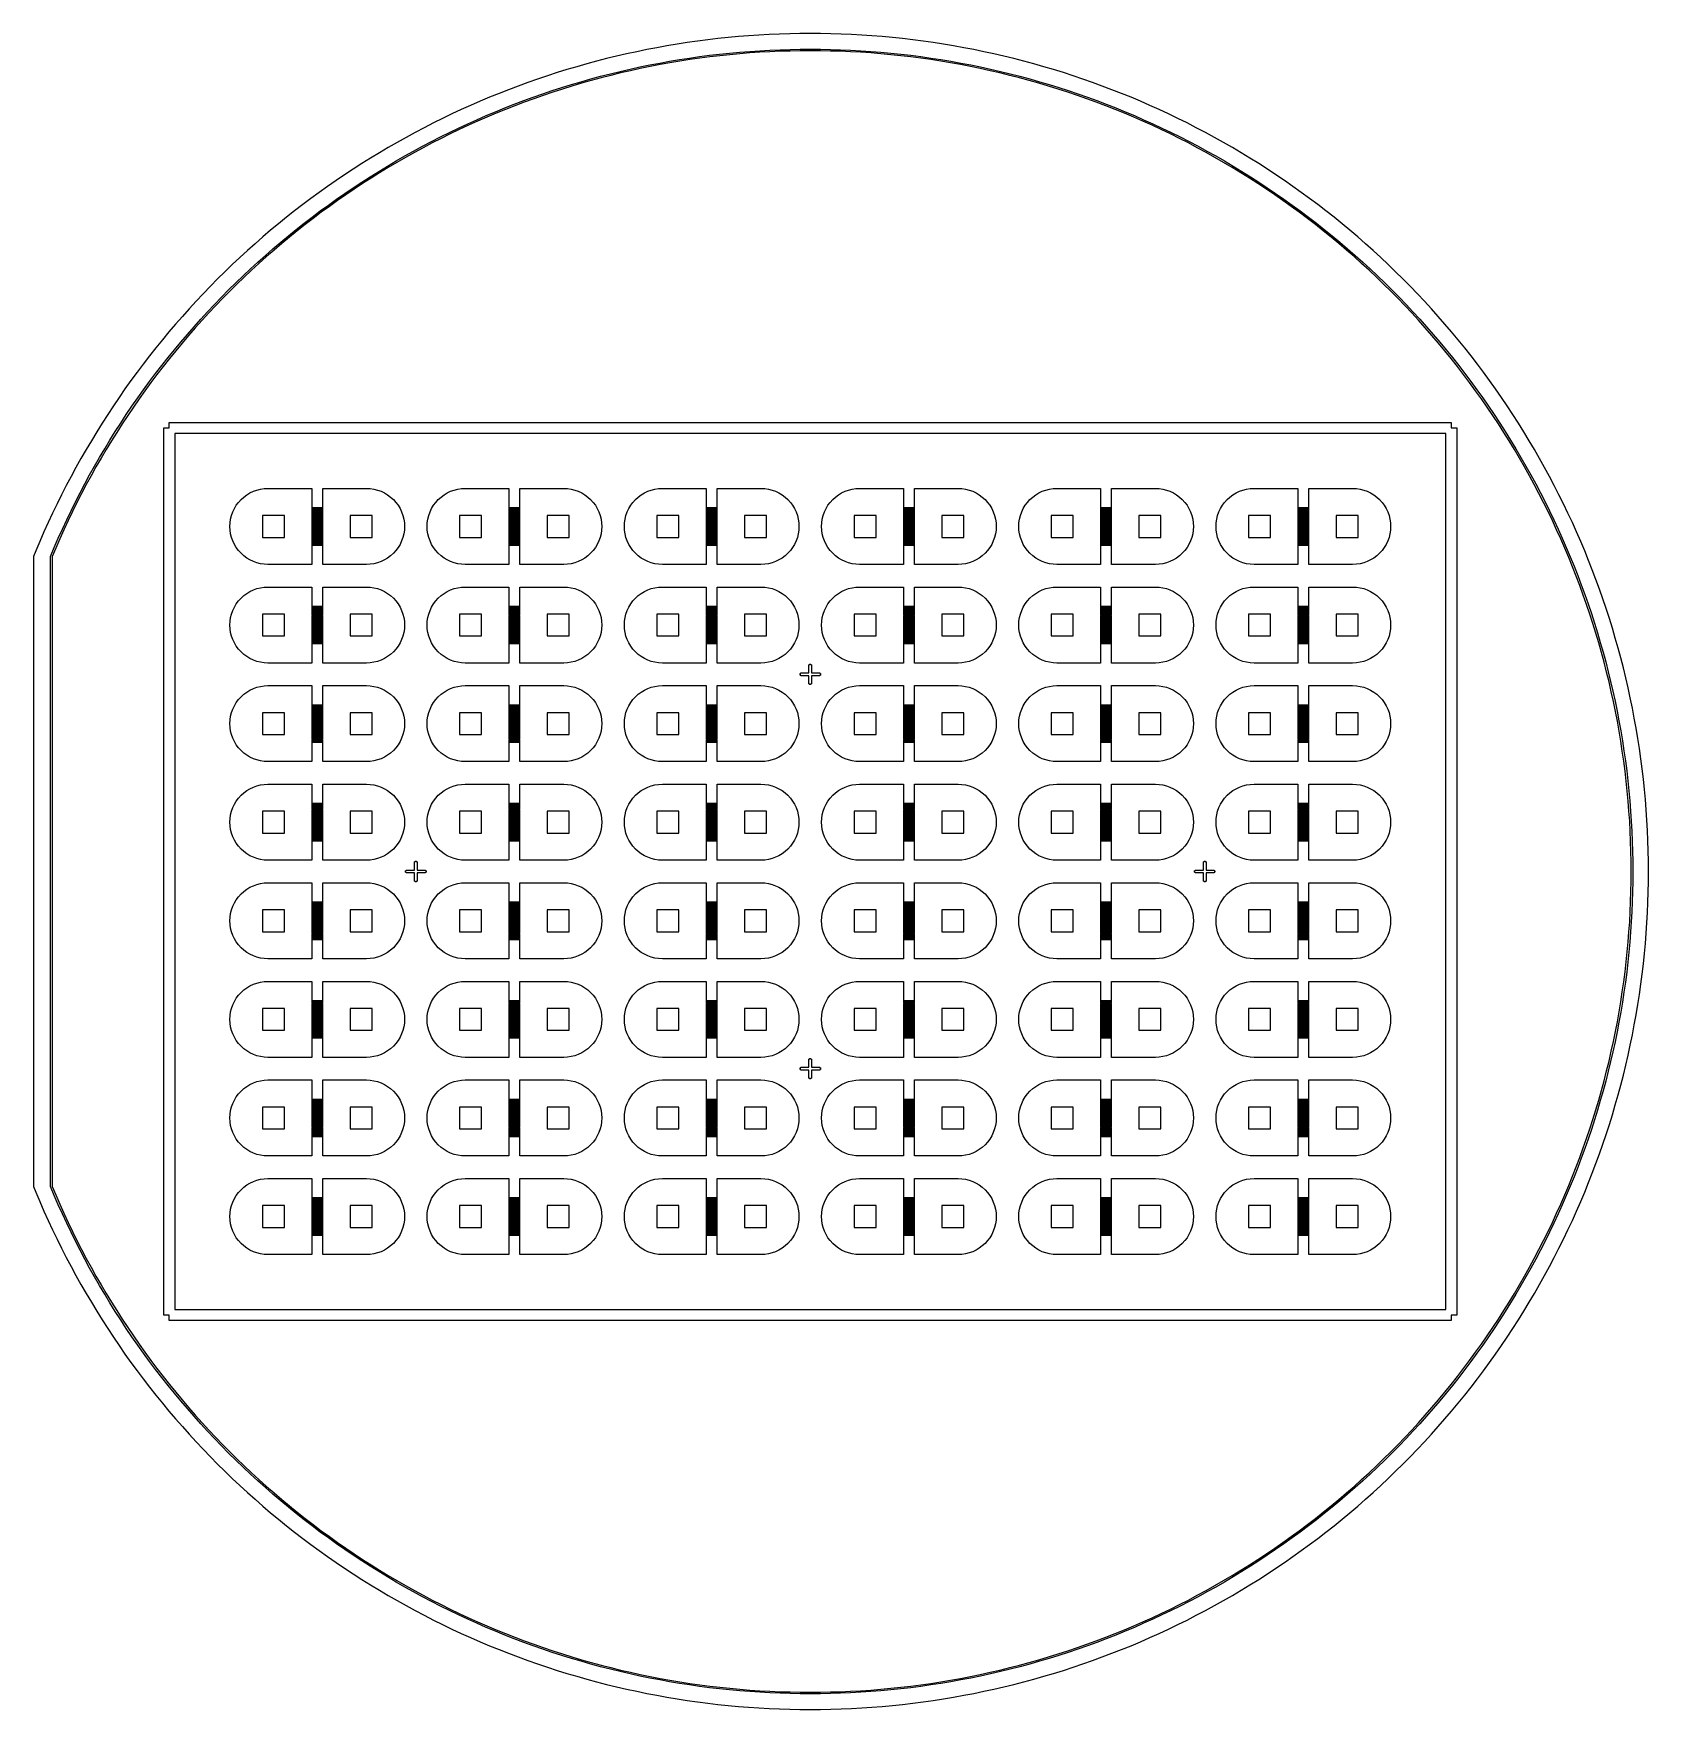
# Model space of a CAD drawing. Extents: x -17 to 130, y -40 to 112.
import ezdxf

# ---------------------------------------------------------------- set-up
doc = ezdxf.new("R2010")
doc.units = 0

msp = doc.modelspace()

# ---------------------------------------------------------------- linework, layer by layer
for p, q in [((43.7046, 111.804), (42.7751, 111.672)), ((44.6356, 111.925), (43.7046, 111.804)), ((45.568, 112.034), (44.6356, 111.925)), ((46.5017, 112.132), (45.568, 112.034)), ((47.4365, 112.218), (46.5017, 112.132)), ((48.3723, 112.293), (47.4365, 112.218)), ((49.309, 112.356), (48.3723, 112.293)), ((50.2463, 112.408), (49.309, 112.356)), ((51.1842, 112.448), (50.2463, 112.408)), ((52.1226, 112.477), (51.1842, 112.448)), ((53.0612, 112.494), (52.1226, 112.477)), ((54, 112.5), (53.0612, 112.494)), ((54.9388, 112.494), (54, 112.5)), ((55.8774, 112.477), (54.9388, 112.494)), ((56.8158, 112.448), (55.8774, 112.477)), ((57.7537, 112.408), (56.8158, 112.448)), ((58.691, 112.356), (57.7537, 112.408)), ((59.6277, 112.293), (58.691, 112.356)), ((60.5635, 112.218), (59.6277, 112.293)), ((61.4983, 112.132), (60.5635, 112.218)), ((62.432, 112.034), (61.4983, 112.132)), ((63.3644, 111.925), (62.432, 112.034)), ((64.2954, 111.804), (63.3644, 111.925)), ((65.2249, 111.672), (64.2954, 111.804)), ((35.412, 110.207), (34.5028, 109.974)), ((36.3241, 110.43), (35.412, 110.207)), ((37.2388, 110.641), (36.3241, 110.43)), ((38.156, 110.841), (37.2388, 110.641)), ((39.0756, 111.03), (38.156, 110.841)), ((39.9975, 111.208), (39.0756, 111.03)), ((40.9214, 111.374), (39.9975, 111.208)), ((41.8474, 111.529), (40.9214, 111.374)), ((42.7751, 111.672), (41.8474, 111.529)), ((42.0737, 110.122), (42.9842, 110.262)), ((42.9842, 110.262), (43.8964, 110.392)), ((43.9165, 110.243), (43.0062, 110.114)), ((43.8964, 110.392), (44.81, 110.51)), ((44.8284, 110.362), (43.9165, 110.243)), ((44.81, 110.51), (45.7251, 110.618)), ((45.7416, 110.468), (44.8284, 110.362)), ((45.7251, 110.618), (46.6414, 110.713)), ((46.6561, 110.564), (45.7416, 110.468)), ((46.6414, 110.713), (47.5588, 110.798)), ((47.5716, 110.649), (46.6561, 110.564)), ((47.5588, 110.798), (48.4771, 110.872)), ((48.4882, 110.722), (47.5716, 110.649)), ((48.4771, 110.872), (49.3963, 110.934)), ((49.4055, 110.784), (48.4882, 110.722)), ((49.3963, 110.934), (50.3163, 110.985)), ((50.3236, 110.835), (49.4055, 110.784)), ((50.3163, 110.985), (51.2367, 111.024)), ((51.2422, 110.874), (50.3236, 110.835)), ((51.2367, 111.024), (52.1576, 111.052)), ((52.1613, 110.902), (51.2422, 110.874)), ((52.1576, 111.052), (53.0787, 111.069)), ((53.0806, 110.919), (52.1613, 110.902)), ((53.0787, 111.069), (54, 111.075)), ((54, 110.925), (53.0806, 110.919)), ((54, 111.075), (54.9213, 111.069)), ((54.9194, 110.919), (54, 110.925)), ((55.8387, 110.902), (54.9194, 110.919)), ((54.9213, 111.069), (55.8424, 111.052)), ((56.7578, 110.874), (55.8387, 110.902)), ((55.8424, 111.052), (56.7633, 111.024)), ((57.6764, 110.835), (56.7578, 110.874)), ((56.7633, 111.024), (57.6837, 110.985)), ((58.5945, 110.784), (57.6764, 110.835)), ((57.6837, 110.985), (58.6037, 110.934)), ((59.5118, 110.722), (58.5945, 110.784)), ((58.6037, 110.934), (59.5229, 110.872)), ((60.4284, 110.649), (59.5118, 110.722)), ((59.5229, 110.872), (60.4412, 110.798)), ((61.3439, 110.564), (60.4284, 110.649)), ((60.4412, 110.798), (61.3586, 110.713)), ((62.2584, 110.468), (61.3439, 110.564)), ((61.3586, 110.713), (62.2749, 110.618)), ((63.1716, 110.362), (62.2584, 110.468)), ((62.2749, 110.618), (63.19, 110.51)), ((64.0835, 110.243), (63.1716, 110.362)), ((63.19, 110.51), (64.1036, 110.392)), ((64.9938, 110.114), (64.0835, 110.243)), ((64.1036, 110.392), (65.0158, 110.262)), ((65.0158, 110.262), (65.9263, 110.122)), ((66.1526, 111.529), (65.2249, 111.672)), ((67.0786, 111.374), (66.1526, 111.529)), ((68.0025, 111.208), (67.0786, 111.374)), ((68.9244, 111.03), (68.0025, 111.208)), ((69.844, 110.841), (68.9244, 111.03)), ((70.7612, 110.641), (69.844, 110.841)), ((71.6759, 110.43), (70.7612, 110.641)), ((72.588, 110.207), (71.6759, 110.43)), ((73.4972, 109.974), (72.588, 110.207)), ((30.0034, 108.639), (29.1138, 108.339)), ((30.8965, 108.928), (30.0034, 108.639)), ((31.7932, 109.206), (30.8965, 108.928)), ((32.6933, 109.473), (31.7932, 109.206)), ((33.5965, 109.729), (32.6933, 109.473)), ((34.5028, 109.974), (33.5965, 109.729)), ((34.866, 108.596), (35.7583, 108.825)), ((35.7947, 108.68), (34.9042, 108.451)), ((35.7583, 108.825), (36.6533, 109.043)), ((36.688, 108.898), (35.7947, 108.68)), ((36.6533, 109.043), (37.551, 109.251)), ((37.5838, 109.104), (36.688, 108.898)), ((37.551, 109.251), (38.4511, 109.447)), ((38.4822, 109.3), (37.5838, 109.104)), ((38.4511, 109.447), (39.3536, 109.632)), ((39.3829, 109.485), (38.4822, 109.3)), ((39.3536, 109.632), (40.2583, 109.807)), ((40.2858, 109.659), (39.3829, 109.485)), ((40.2583, 109.807), (41.165, 109.97)), ((41.1907, 109.822), (40.2858, 109.659)), ((41.165, 109.97), (42.0737, 110.122)), ((42.0976, 109.974), (41.1907, 109.822)), ((43.0062, 110.114), (42.0976, 109.974)), ((65.9024, 109.974), (64.9938, 110.114)), ((66.8093, 109.822), (65.9024, 109.974)), ((65.9263, 110.122), (66.835, 109.97)), ((67.7142, 109.659), (66.8093, 109.822)), ((66.835, 109.97), (67.7417, 109.807)), ((68.6171, 109.485), (67.7142, 109.659)), ((67.7417, 109.807), (68.6464, 109.632)), ((69.5178, 109.3), (68.6171, 109.485)), ((68.6464, 109.632), (69.5489, 109.447)), ((70.4162, 109.104), (69.5178, 109.3)), ((69.5489, 109.447), (70.449, 109.251)), ((71.312, 108.898), (70.4162, 109.104)), ((70.449, 109.251), (71.3467, 109.043)), ((72.2053, 108.68), (71.312, 108.898)), ((71.3467, 109.043), (72.2417, 108.825)), ((73.0958, 108.451), (72.2053, 108.68)), ((72.2417, 108.825), (73.134, 108.596)), ((74.4035, 109.729), (73.4972, 109.974)), ((75.3067, 109.473), (74.4035, 109.729)), ((76.2068, 109.206), (75.3067, 109.473)), ((77.1035, 108.928), (76.2068, 109.206)), ((77.9966, 108.639), (77.1035, 108.928)), ((78.8862, 108.339), (77.9966, 108.639)), ((26.468, 107.374), (25.5942, 107.031)), ((27.346, 107.706), (26.468, 107.374)), ((28.2279, 108.028), (27.346, 107.706)), ((29.1138, 108.339), (28.2279, 108.028)), ((29.5773, 106.991), (30.4503, 107.286)), ((30.4974, 107.143), (29.6261, 106.85)), ((30.4503, 107.286), (31.3269, 107.569)), ((31.3722, 107.426), (30.4974, 107.143)), ((31.3269, 107.569), (32.2069, 107.842)), ((32.2504, 107.699), (31.3722, 107.426)), ((32.2069, 107.842), (33.0901, 108.104)), ((33.1319, 107.96), (32.2504, 107.699)), ((33.0901, 108.104), (33.9765, 108.355)), ((34.0166, 108.211), (33.1319, 107.96)), ((33.9765, 108.355), (34.866, 108.596)), ((34.9042, 108.451), (34.0166, 108.211)), ((73.9834, 108.211), (73.0958, 108.451)), ((73.134, 108.596), (74.0235, 108.355)), ((74.8681, 107.96), (73.9834, 108.211)), ((74.0235, 108.355), (74.9099, 108.104)), ((75.7496, 107.699), (74.8681, 107.96)), ((74.9099, 108.104), (75.7931, 107.842)), ((76.6278, 107.426), (75.7496, 107.699)), ((75.7931, 107.842), (76.6731, 107.569)), ((77.5026, 107.143), (76.6278, 107.426)), ((76.6731, 107.569), (77.5497, 107.286)), ((78.3739, 106.85), (77.5026, 107.143)), ((77.5497, 107.286), (78.4227, 106.991)), ((79.7721, 108.028), (78.8862, 108.339)), ((80.654, 107.706), (79.7721, 108.028)), ((81.532, 107.374), (80.654, 107.706)), ((82.4058, 107.031), (81.532, 107.374)), ((22.999, 105.937), (22.1431, 105.551)), ((23.8596, 106.312), (22.999, 105.937)), ((24.7247, 106.677), (23.8596, 106.312)), ((25.5942, 107.031), (24.7247, 106.677)), ((25.2701, 105.36), (26.1234, 105.708)), ((26.1234, 105.708), (26.9809, 106.044)), ((27.0349, 105.904), (26.1791, 105.568)), ((26.9809, 106.044), (27.8425, 106.371)), ((27.8947, 106.23), (27.0349, 105.904)), ((27.8425, 106.371), (28.708, 106.686)), ((28.7585, 106.545), (27.8947, 106.23)), ((28.708, 106.686), (29.5773, 106.991)), ((29.6261, 106.85), (28.7585, 106.545)), ((79.2415, 106.545), (78.3739, 106.85)), ((78.4227, 106.991), (79.292, 106.686)), ((80.1053, 106.23), (79.2415, 106.545)), ((79.292, 106.686), (80.1575, 106.371)), ((80.9651, 105.904), (80.1053, 106.23)), ((80.1575, 106.371), (81.0191, 106.044)), ((81.8209, 105.568), (80.9651, 105.904)), ((81.0191, 106.044), (81.8766, 105.708)), ((81.8766, 105.708), (82.7299, 105.36)), ((83.2753, 106.677), (82.4058, 107.031)), ((84.1404, 106.312), (83.2753, 106.677)), ((85.001, 105.937), (84.1404, 106.312)), ((85.8569, 105.551), (85.001, 105.937)), ((19.6047, 104.332), (18.7688, 103.904)), ((20.4459, 104.749), (19.6047, 104.332)), ((21.292, 105.155), (20.4459, 104.749)), ((22.1431, 105.551), (21.292, 105.155)), ((21.9013, 103.867), (22.7366, 104.256)), ((22.799, 104.119), (21.9654, 103.731)), ((22.7366, 104.256), (23.5765, 104.634)), ((23.6373, 104.497), (22.799, 104.119)), ((23.5765, 104.634), (24.4211, 105.002)), ((24.4801, 104.865), (23.6373, 104.497)), ((24.4211, 105.002), (25.2701, 105.36)), ((25.3275, 105.222), (24.4801, 104.865)), ((26.1791, 105.568), (25.3275, 105.222)), ((82.6725, 105.222), (81.8209, 105.568)), ((83.5199, 104.865), (82.6725, 105.222)), ((82.7299, 105.36), (83.5789, 105.002)), ((84.3627, 104.497), (83.5199, 104.865)), ((83.5789, 105.002), (84.4235, 104.634)), ((85.201, 104.119), (84.3627, 104.497)), ((84.4235, 104.634), (85.2634, 104.256)), ((86.0346, 103.731), (85.201, 104.119)), ((85.2634, 104.256), (86.0987, 103.867)), ((86.708, 105.155), (85.8569, 105.551)), ((87.5541, 104.749), (86.708, 105.155)), ((88.3953, 104.332), (87.5541, 104.749)), ((89.2312, 103.904), (88.3953, 104.332)), ((16.2933, 102.562), (15.4793, 102.094)), ((17.1129, 103.019), (16.2933, 102.562)), ((17.9382, 103.467), (17.1129, 103.019)), ((18.7688, 103.904), (17.9382, 103.467)), ((18.6099, 102.21), (19.4251, 102.64)), ((19.4251, 102.64), (20.2454, 103.059)), ((20.3129, 102.925), (19.4941, 102.506)), ((20.2454, 103.059), (21.0709, 103.468)), ((21.1367, 103.333), (20.3129, 102.925)), ((21.0709, 103.468), (21.9013, 103.867)), ((21.9654, 103.731), (21.1367, 103.333)), ((86.8633, 103.333), (86.0346, 103.731)), ((86.0987, 103.867), (86.9291, 103.468)), ((87.6871, 102.925), (86.8633, 103.333)), ((86.9291, 103.468), (87.7546, 103.059)), ((88.5059, 102.506), (87.6871, 102.925)), ((87.7546, 103.059), (88.5749, 102.64)), ((88.5749, 102.64), (89.3901, 102.21)), ((90.0618, 103.467), (89.2312, 103.904)), ((90.8871, 103.019), (90.0618, 103.467)), ((91.7067, 102.562), (90.8871, 103.019)), ((92.5207, 102.094), (91.7067, 102.562)), ((13.8689, 101.129), (13.0727, 100.631)), ((14.6711, 101.616), (13.8689, 101.129)), ((15.4793, 102.094), (14.6711, 101.616)), ((16.1969, 100.863), (16.9957, 101.322)), ((17.0696, 101.191), (16.2724, 100.733)), ((16.9957, 101.322), (17.8001, 101.771)), ((17.8724, 101.64), (17.0696, 101.191)), ((17.8001, 101.771), (18.6099, 102.21)), ((18.6806, 102.078), (17.8724, 101.64)), ((19.4941, 102.506), (18.6806, 102.078)), ((89.3194, 102.078), (88.5059, 102.506)), ((90.1276, 101.64), (89.3194, 102.078)), ((89.3901, 102.21), (90.1999, 101.771)), ((90.9304, 101.191), (90.1276, 101.64)), ((90.1999, 101.771), (91.0043, 101.322)), ((91.7276, 100.733), (90.9304, 101.191)), ((91.0043, 101.322), (91.8031, 100.863)), ((93.3289, 101.616), (92.5207, 102.094)), ((94.1311, 101.129), (93.3289, 101.616)), ((94.9273, 100.631), (94.1311, 101.129)), ((11.4989, 99.6074), (10.7215, 99.0811)), ((12.2826, 100.124), (11.4989, 99.6074)), ((13.0727, 100.631), (12.2826, 100.124)), ((13.8351, 99.4274), (14.6164, 99.9155)), ((14.6951, 99.7878), (13.9153, 99.3006)), ((14.6164, 99.9155), (15.4037, 100.394)), ((15.4809, 100.265), (14.6951, 99.7878)), ((15.4037, 100.394), (16.1969, 100.863)), ((16.2724, 100.733), (15.4809, 100.265)), ((92.5191, 100.265), (91.7276, 100.733)), ((91.8031, 100.863), (92.5963, 100.394)), ((93.3049, 99.7878), (92.5191, 100.265)), ((92.5963, 100.394), (93.3836, 99.9155)), ((94.0847, 99.3006), (93.3049, 99.7878)), ((93.3836, 99.9155), (94.1649, 99.4274)), ((95.7174, 100.124), (94.9273, 100.631)), ((96.5011, 99.6074), (95.7174, 100.124)), ((97.2785, 99.0811), (96.5011, 99.6074)), ((9.18646, 98), (8.42902, 97.4454)), ((9.95068, 98.5452), (9.18646, 98)), ((10.7215, 99.0811), (9.95068, 98.5452)), ((11.5277, 97.906), (12.2906, 98.4226)), ((12.3739, 98.2979), (11.6125, 97.7823)), ((12.2906, 98.4226), (13.0597, 98.9297)), ((13.1415, 98.804), (12.3739, 98.2979)), ((13.0597, 98.9297), (13.8351, 99.4274)), ((13.9153, 99.3006), (13.1415, 98.804)), ((94.8585, 98.804), (94.0847, 99.3006)), ((94.1649, 99.4274), (94.9403, 98.9297)), ((95.6261, 98.2979), (94.8585, 98.804)), ((94.9403, 98.9297), (95.7094, 98.4226)), ((96.3875, 97.7823), (95.6261, 98.2979)), ((95.7094, 98.4226), (96.4723, 97.906)), ((98.0493, 98.5452), (97.2785, 99.0811)), ((98.8135, 98), (98.0493, 98.5452)), ((99.571, 97.4454), (98.8135, 98)), ((7.67841, 96.8815), (6.93478, 96.3085)), ((8.42902, 97.4454), (7.67841, 96.8815)), ((9.27788, 96.3008), (10.0212, 96.8451)), ((10.1091, 96.7235), (9.36723, 96.1803)), ((10.0212, 96.8451), (10.7712, 97.3802)), ((10.8576, 97.2575), (10.1091, 96.7235)), ((10.7712, 97.3802), (11.5277, 97.906)), ((11.6125, 97.7823), (10.8576, 97.2575)), ((97.1424, 97.2575), (96.3875, 97.7823)), ((96.4723, 97.906), (97.2288, 97.3802)), ((97.8909, 96.7235), (97.1424, 97.2575)), ((97.2288, 97.3802), (97.9788, 96.8451)), ((98.6328, 96.1803), (97.8909, 96.7235)), ((97.9788, 96.8451), (98.7221, 96.3008)), ((100.322, 96.8815), (99.571, 97.4454)), ((101.065, 96.3085), (100.322, 96.8815)), ((5.46892, 95.1353), (4.74689, 94.5353)), ((6.19826, 95.7264), (5.46892, 95.1353)), ((6.93478, 96.3085), (6.19826, 95.7264)), ((7.08868, 94.6138), (7.81149, 95.1851)), ((7.90378, 95.0668), (7.1824, 94.4967)), ((7.81149, 95.1851), (8.54126, 95.7475)), ((8.6321, 95.6281), (7.90378, 95.0668)), ((8.54126, 95.7475), (9.27788, 96.3008)), ((9.36723, 96.1803), (8.6321, 95.6281)), ((99.3679, 95.6281), (98.6328, 96.1803)), ((98.7221, 96.3008), (99.4587, 95.7475)), ((100.096, 95.0668), (99.3679, 95.6281)), ((99.4587, 95.7475), (100.189, 95.1851)), ((100.818, 94.4967), (100.096, 95.0668)), ((100.189, 95.1851), (100.911, 94.6138)), ((101.802, 95.7264), (101.065, 96.3085)), ((102.531, 95.1353), (101.802, 95.7264)), ((103.253, 94.5353), (102.531, 95.1353)), ((4.03229, 93.9265), (3.3252, 93.3089)), ((4.74689, 94.5353), (4.03229, 93.9265)), ((4.96306, 92.8474), (5.66435, 93.4449)), ((5.76093, 93.3302), (5.06104, 92.7339)), ((5.66435, 93.4449), (6.37292, 94.0338)), ((6.46809, 93.9178), (5.76093, 93.3302)), ((6.37292, 94.0338), (7.08868, 94.6138)), ((7.1824, 94.4967), (6.46809, 93.9178)), ((101.532, 93.9178), (100.818, 94.4967)), ((100.911, 94.6138), (101.627, 94.0338)), ((102.239, 93.3302), (101.532, 93.9178)), ((101.627, 94.0338), (102.336, 93.4449)), ((102.939, 92.7339), (102.239, 93.3302)), ((102.336, 93.4449), (103.037, 92.8474)), ((103.968, 93.9265), (103.253, 94.5353)), ((104.675, 93.3089), (103.968, 93.9265)), ((1.93404, 92.048), (1.25015, 91.4049)), ((2.62575, 92.6828), (1.93404, 92.048)), ((3.3252, 93.3089), (2.62575, 92.6828)), ((3.58272, 91.6269), (4.26913, 92.2414)), ((4.3685, 92.129), (3.68346, 91.5158)), ((4.26913, 92.2414), (4.96306, 92.8474)), ((5.06104, 92.7339), (4.3685, 92.129)), ((103.632, 92.129), (102.939, 92.7339)), ((103.037, 92.8474), (103.731, 92.2414)), ((104.317, 91.5158), (103.632, 92.129)), ((103.731, 92.2414), (104.417, 91.6269)), ((105.374, 92.6828), (104.675, 93.3089)), ((106.066, 92.048), (105.374, 92.6828)), ((106.75, 91.4049), (106.066, 92.048)), ((0.57422, 90.7534), (-0.09366, 90.0937)), ((1.25015, 91.4049), (0.57422, 90.7534)), ((1.56941, 89.7335), (2.23274, 90.3728)), ((2.23274, 90.3728), (2.90388, 91.004)), ((3.00598, 90.8941), (2.33618, 90.2642)), ((2.90388, 91.004), (3.58272, 91.6269)), ((3.68346, 91.5158), (3.00598, 90.8941)), ((104.994, 90.8941), (104.317, 91.5158)), ((104.417, 91.6269), (105.096, 91.004)), ((105.664, 90.2642), (104.994, 90.8941)), ((105.096, 91.004), (105.767, 90.3728)), ((105.767, 90.3728), (106.431, 89.7335)), ((107.426, 90.7534), (106.75, 91.4049)), ((108.094, 90.0937), (107.426, 90.7534)), ((-1.40489, 88.7498), (-2.04805, 88.066)), ((-0.7534, 89.4258), (-1.40489, 88.7498)), ((-0.09366, 90.0937), (-0.7534, 89.4258)), ((0.26651, 88.4306), (0.91397, 89.086)), ((1.02003, 88.98), (0.37387, 88.3258)), ((0.91397, 89.086), (1.56941, 89.7335)), ((1.67416, 89.6261), (1.02003, 88.98)), ((2.33618, 90.2642), (1.67416, 89.6261)), ((106.326, 89.6261), (105.664, 90.2642)), ((106.98, 88.98), (106.326, 89.6261)), ((106.431, 89.7335), (107.086, 89.086)), ((107.626, 88.3258), (106.98, 88.98)), ((107.086, 89.086), (107.733, 88.4306)), ((108.753, 89.4258), (108.094, 90.0937)), ((109.405, 88.7498), (108.753, 89.4258)), ((110.048, 88.066), (109.405, 88.7498)), ((-2.68275, 87.3743), (-3.30893, 86.6748)), ((-2.04805, 88.066), (-2.68275, 87.3743)), ((-1.00401, 87.0961), (-0.37285, 87.7673)), ((-0.26421, 87.6638), (-0.89412, 86.994)), ((-0.37285, 87.7673), (0.26651, 88.4306)), ((0.37387, 88.3258), (-0.26421, 87.6638)), ((108.264, 87.6638), (107.626, 88.3258)), ((107.733, 88.4306), (108.373, 87.7673)), ((108.894, 86.994), (108.264, 87.6638)), ((108.373, 87.7673), (109.004, 87.0961)), ((110.683, 87.3743), (110.048, 88.066)), ((111.309, 86.6748), (110.683, 87.3743)), ((-3.92647, 85.9677), (-4.53529, 85.2531)), ((-3.30893, 86.6748), (-3.92647, 85.9677)), ((-2.84744, 85.0369), (-2.24141, 85.7309)), ((-2.24141, 85.7309), (-1.62691, 86.4173)), ((-1.51576, 86.3165), (-2.12904, 85.6315)), ((-1.62691, 86.4173), (-1.00401, 87.0961)), ((-0.89412, 86.994), (-1.51576, 86.3165)), ((109.516, 86.3165), (108.894, 86.994)), ((109.004, 87.0961), (109.627, 86.4173)), ((110.129, 85.6315), (109.516, 86.3165)), ((109.627, 86.4173), (110.241, 85.7309)), ((110.241, 85.7309), (110.847, 85.0369)), ((111.926, 85.9677), (111.309, 86.6748)), ((112.535, 85.2531), (111.926, 85.9677)), ((-5.1353, 84.5311), (-5.72639, 83.8017)), ((-4.53529, 85.2531), (-5.1353, 84.5311)), ((-4.03375, 83.6271), (-3.44493, 84.3356)), ((-3.33015, 84.2391), (-3.9178, 83.5319)), ((-3.44493, 84.3356), (-2.84744, 85.0369)), ((-2.73387, 84.939), (-3.33015, 84.2391)), ((-2.12904, 85.6315), (-2.73387, 84.939)), ((110.734, 84.939), (110.129, 85.6315)), ((111.33, 84.2391), (110.734, 84.939)), ((110.847, 85.0369), (111.445, 84.3356)), ((111.918, 83.5319), (111.33, 84.2391)), ((111.445, 84.3356), (112.034, 83.6271)), ((113.135, 84.5311), (112.535, 85.2531)), ((113.726, 83.8017), (113.135, 84.5311)), ((-6.3085, 83.0652), (-6.88152, 82.3216)), ((-5.72639, 83.8017), (-6.3085, 83.0652)), ((-5.1851, 82.1885), (-4.61385, 82.9113)), ((-4.49673, 82.8176), (-5.06685, 82.0962)), ((-4.61385, 82.9113), (-4.03375, 83.6271)), ((-3.9178, 83.5319), (-4.49673, 82.8176)), ((112.497, 82.8176), (111.918, 83.5319)), ((112.034, 83.6271), (112.614, 82.9113)), ((113.067, 82.0962), (112.497, 82.8176)), ((112.614, 82.9113), (113.185, 82.1885)), ((114.309, 83.0652), (113.726, 83.8017)), ((114.882, 82.3216), (114.309, 83.0652)), ((-7.44537, 81.571), (-7.99997, 80.8135)), ((-6.88152, 82.3216), (-7.44537, 81.571)), ((-6.3008, 80.7221), (-5.74745, 81.4587)), ((-5.62807, 81.3679), (-6.18031, 80.6328)), ((-5.74745, 81.4587), (-5.1851, 82.1885)), ((-5.06685, 82.0962), (-5.62807, 81.3679)), ((113.628, 81.3679), (113.067, 82.0962)), ((113.185, 82.1885), (113.747, 81.4587)), ((114.18, 80.6328), (113.628, 81.3679)), ((113.747, 81.4587), (114.301, 80.7221)), ((115.445, 81.571), (114.882, 82.3216)), ((116, 80.8135), (115.445, 81.571)), ((-8.54523, 80.0493), (-9.08107, 79.2785)), ((-7.99997, 80.8135), (-8.54523, 80.0493)), ((-7.38017, 79.2288), (-6.84506, 79.9788)), ((-6.7235, 79.8909), (-7.25754, 79.1424)), ((-6.84506, 79.9788), (-6.3008, 80.7221)), ((-6.18031, 80.6328), (-6.7235, 79.8909)), ((114.723, 79.8909), (114.18, 80.6328)), ((114.301, 80.7221), (114.845, 79.9788)), ((115.258, 79.1424), (114.723, 79.8909)), ((114.845, 79.9788), (115.38, 79.2288)), ((116.545, 80.0493), (116, 80.8135)), ((117.081, 79.2785), (116.545, 80.0493)), ((-9.60742, 78.5011), (-10.1242, 77.7174)), ((-9.08107, 79.2785), (-9.60742, 78.5011)), ((-8.42258, 77.7094), (-7.90604, 78.4723)), ((-7.78235, 78.3875), (-8.29785, 77.6261)), ((-7.90604, 78.4723), (-7.38017, 79.2288)), ((-7.25754, 79.1424), (-7.78235, 78.3875)), ((115.782, 78.3875), (115.258, 79.1424)), ((115.38, 79.2288), (115.906, 78.4723)), ((116.298, 77.6261), (115.782, 78.3875)), ((115.906, 78.4723), (116.423, 77.7094)), ((117.607, 78.5011), (117.081, 79.2785)), ((118.124, 77.7174), (117.607, 78.5011)), ((-10.6313, 76.9273), (-11.1287, 76.1311)), ((-10.1242, 77.7174), (-10.6313, 76.9273)), ((-9.42737, 76.1649), (-8.92972, 76.9403)), ((-8.80399, 76.8585), (-9.30064, 76.0847)), ((-8.92972, 76.9403), (-8.42258, 77.7094)), ((-8.29785, 77.6261), (-8.80399, 76.8585)), ((-5, -4.5), (-5, 76.5)), ((-5, 76.5), (-4.5, 76.5)), ((-4.5, 76.5), (-4.5, 77)), ((-4.5, 77), (112.5, 77)), ((112.5, 77), (112.5, 76.5)), ((112.5, 76.5), (113, 76.5)), ((113, 76.5), (113, -4.5)), ((116.804, 76.8585), (116.298, 77.6261)), ((116.423, 77.7094), (116.93, 76.9403)), ((117.301, 76.0847), (116.804, 76.8585)), ((116.93, 76.9403), (117.427, 76.1649)), ((118.631, 76.9273), (118.124, 77.7174)), ((119.129, 76.1311), (118.631, 76.9273)), ((-11.6162, 75.3289), (-12.0939, 74.5207)), ((-11.1287, 76.1311), (-11.6162, 75.3289)), ((-10.394, 74.5963), (-9.91548, 75.3836)), ((-9.78778, 75.3049), (-10.2653, 74.5191)), ((-9.91548, 75.3836), (-9.42737, 76.1649)), ((-9.30064, 76.0847), (-9.78778, 75.3049)), ((112, 76), (-4, 76)), ((-4, 76), (-4, -4)), ((112, -4), (112, 76)), ((117.788, 75.3049), (117.301, 76.0847)), ((117.427, 76.1649), (117.915, 75.3836)), ((118.265, 74.5191), (117.788, 75.3049)), ((117.915, 75.3836), (118.394, 74.5963)), ((119.616, 75.3289), (119.129, 76.1311)), ((120.094, 74.5207), (119.616, 75.3289)), ((-12.5616, 73.7067), (-13.0194, 72.8871)), ((-12.0939, 74.5207), (-12.5616, 73.7067)), ((-11.3218, 73.0043), (-10.8628, 73.8031)), ((-10.7332, 73.7276), (-11.1913, 72.9304)), ((-10.8628, 73.8031), (-10.394, 74.5963)), ((-10.2653, 74.5191), (-10.7332, 73.7276)), ((118.733, 73.7276), (118.265, 74.5191)), ((118.394, 74.5963), (118.863, 73.8031)), ((119.191, 72.9304), (118.733, 73.7276)), ((118.863, 73.8031), (119.322, 73.0043)), ((120.562, 73.7067), (120.094, 74.5207)), ((121.019, 72.8871), (120.562, 73.7067)), ((-13.467, 72.0618), (-13.9044, 71.2312)), ((-13.0194, 72.8871), (-13.467, 72.0618)), ((-12.2102, 71.3901), (-11.771, 72.1999)), ((-11.6395, 72.1276), (-12.0779, 71.3194)), ((-11.771, 72.1999), (-11.3218, 73.0043)), ((-11.1913, 72.9304), (-11.6395, 72.1276)), ((119.64, 72.1276), (119.191, 72.9304)), ((119.322, 73.0043), (119.771, 72.1999)), ((120.078, 71.3194), (119.64, 72.1276)), ((119.771, 72.1999), (120.21, 71.3901)), ((121.467, 72.0618), (121.019, 72.8871)), ((121.904, 71.2312), (121.467, 72.0618)), ((-14.3316, 70.3953), (-14.7486, 69.5541)), ((-13.9044, 71.2312), (-14.3316, 70.3953)), ((-13.0588, 69.7546), (-12.6395, 70.5749)), ((-12.5064, 70.5059), (-12.9248, 69.6871)), ((-12.6395, 70.5749), (-12.2102, 71.3901)), ((-12.0779, 71.3194), (-12.5064, 70.5059)), ((2.29866, 70.1823), (2.57217, 70.3852)), ((2.57217, 70.3852), (2.86426, 70.5603)), ((2.86426, 70.5603), (3.17209, 70.7059)), ((3.17209, 70.7059), (3.49272, 70.8206)), ((3.49272, 70.8206), (3.82304, 70.9033)), ((3.82304, 70.9033), (4.15988, 70.9533)), ((4.15988, 70.9533), (4.5, 70.97)), ((4.5, 70.97), (8.5, 70.97)), ((8.5, 70.97), (8.5, 69.205)), ((9.5, 69.205), (9.5, 70.97)), ((9.5, 70.97), (13.5, 70.97)), ((13.5, 70.97), (13.8401, 70.9533)), ((13.8401, 70.9533), (14.177, 70.9033)), ((14.177, 70.9033), (14.5073, 70.8206)), ((14.5073, 70.8206), (14.8279, 70.7059)), ((14.8279, 70.7059), (15.1357, 70.5603)), ((15.1357, 70.5603), (15.4278, 70.3852)), ((15.4278, 70.3852), (15.7013, 70.1823)), ((20.2987, 70.1823), (20.5722, 70.3852)), ((20.5722, 70.3852), (20.8643, 70.5603)), ((20.8643, 70.5603), (21.1721, 70.7059)), ((21.1721, 70.7059), (21.4927, 70.8206)), ((21.4927, 70.8206), (21.823, 70.9033)), ((21.823, 70.9033), (22.1599, 70.9533)), ((22.1599, 70.9533), (22.5, 70.97)), ((22.5, 70.97), (26.5, 70.97)), ((26.5, 70.97), (26.5, 69.205)), ((27.5, 69.205), (27.5, 70.97)), ((27.5, 70.97), (31.5, 70.97)), ((31.5, 70.97), (31.8401, 70.9533)), ((31.8401, 70.9533), (32.177, 70.9033)), ((32.177, 70.9033), (32.5073, 70.8206)), ((32.5073, 70.8206), (32.8279, 70.7059)), ((32.8279, 70.7059), (33.1357, 70.5603)), ((33.1357, 70.5603), (33.4278, 70.3852)), ((33.4278, 70.3852), (33.7013, 70.1823)), ((38.2987, 70.1823), (38.5722, 70.3852)), ((38.5722, 70.3852), (38.8643, 70.5603)), ((38.8643, 70.5603), (39.1721, 70.7059)), ((39.1721, 70.7059), (39.4927, 70.8206)), ((39.4927, 70.8206), (39.823, 70.9033)), ((39.823, 70.9033), (40.1599, 70.9533)), ((40.1599, 70.9533), (40.5, 70.97)), ((40.5, 70.97), (44.5, 70.97)), ((44.5, 70.97), (44.5, 69.205)), ((45.5, 69.205), (45.5, 70.97)), ((45.5, 70.97), (49.5, 70.97)), ((49.5, 70.97), (49.8401, 70.9533)), ((49.8401, 70.9533), (50.177, 70.9033)), ((50.177, 70.9033), (50.5073, 70.8206)), ((50.5073, 70.8206), (50.8279, 70.7059)), ((50.8279, 70.7059), (51.1357, 70.5603)), ((51.1357, 70.5603), (51.4278, 70.3852)), ((51.4278, 70.3852), (51.7013, 70.1823)), ((56.2987, 70.1823), (56.5722, 70.3852)), ((56.5722, 70.3852), (56.8643, 70.5603)), ((56.8643, 70.5603), (57.1721, 70.7059)), ((57.1721, 70.7059), (57.4927, 70.8206)), ((57.4927, 70.8206), (57.823, 70.9033)), ((57.823, 70.9033), (58.1599, 70.9533)), ((58.1599, 70.9533), (58.5, 70.97)), ((58.5, 70.97), (62.5, 70.97)), ((62.5, 70.97), (62.5, 69.205)), ((63.5, 69.205), (63.5, 70.97)), ((63.5, 70.97), (67.5, 70.97)), ((67.5, 70.97), (67.8401, 70.9533)), ((67.8401, 70.9533), (68.177, 70.9033)), ((68.177, 70.9033), (68.5073, 70.8206)), ((68.5073, 70.8206), (68.8279, 70.7059)), ((68.8279, 70.7059), (69.1357, 70.5603)), ((69.1357, 70.5603), (69.4278, 70.3852)), ((69.4278, 70.3852), (69.7013, 70.1823)), ((74.2987, 70.1823), (74.5722, 70.3852)), ((74.5722, 70.3852), (74.8643, 70.5603)), ((74.8643, 70.5603), (75.1721, 70.7059)), ((75.1721, 70.7059), (75.4927, 70.8206)), ((75.4927, 70.8206), (75.823, 70.9033)), ((75.823, 70.9033), (76.1599, 70.9533)), ((76.1599, 70.9533), (76.5, 70.97)), ((76.5, 70.97), (80.5, 70.97)), ((80.5, 70.97), (80.5, 69.205)), ((81.5, 69.205), (81.5, 70.97)), ((81.5, 70.97), (85.5, 70.97)), ((85.5, 70.97), (85.8401, 70.9533)), ((85.8401, 70.9533), (86.177, 70.9033)), ((86.177, 70.9033), (86.5073, 70.8206)), ((86.5073, 70.8206), (86.8279, 70.7059)), ((86.8279, 70.7059), (87.1357, 70.5603)), ((87.1357, 70.5603), (87.4278, 70.3852)), ((87.4278, 70.3852), (87.7013, 70.1823)), ((92.2987, 70.1823), (92.5722, 70.3852)), ((92.5722, 70.3852), (92.8643, 70.5603)), ((92.8643, 70.5603), (93.1721, 70.7059)), ((93.1721, 70.7059), (93.4927, 70.8206)), ((93.4927, 70.8206), (93.823, 70.9033)), ((93.823, 70.9033), (94.1599, 70.9533)), ((94.1599, 70.9533), (94.5, 70.97)), ((94.5, 70.97), (98.5, 70.97)), ((98.5, 70.97), (98.5, 69.205)), ((99.5, 69.205), (99.5, 70.97)), ((99.5, 70.97), (103.5, 70.97)), ((103.5, 70.97), (103.84, 70.9533)), ((103.84, 70.9533), (104.177, 70.9033)), ((104.177, 70.9033), (104.507, 70.8206)), ((104.507, 70.8206), (104.828, 70.7059)), ((104.828, 70.7059), (105.136, 70.5603)), ((105.136, 70.5603), (105.428, 70.3852)), ((105.428, 70.3852), (105.701, 70.1823)), ((120.506, 70.5059), (120.078, 71.3194)), ((120.21, 71.3901), (120.64, 70.5749)), ((120.925, 69.6871), (120.506, 70.5059)), ((120.64, 70.5749), (121.059, 69.7546)), ((122.332, 70.3953), (121.904, 71.2312)), ((122.749, 69.5541), (122.332, 70.3953)), ((-14.7486, 69.5541), (-15.1552, 68.708)), ((-13.867, 68.0987), (-13.468, 68.9291)), ((-13.3332, 68.8633), (-13.7314, 68.0346)), ((-13.468, 68.9291), (-13.0588, 69.7546)), ((-12.9248, 69.6871), (-13.3332, 68.8633)), ((1.29414, 68.8279), (1.43974, 69.1357)), ((1.43974, 69.1357), (1.61481, 69.4278)), ((1.61481, 69.4278), (1.81766, 69.7013)), ((1.81766, 69.7013), (2.04634, 69.9537)), ((2.04634, 69.9537), (2.29866, 70.1823)), ((8.5, 69.205), (9.5, 69.205)), ((9.5, 69.195), (8.5, 69.195)), ((8.5, 69.195), (8.5, 69.165)), ((8.5, 69.165), (9.5, 69.165)), ((9.5, 69.155), (8.5, 69.155)), ((8.5, 69.155), (8.5, 69.125)), ((8.5, 69.125), (9.5, 69.125)), ((9.5, 69.115), (8.5, 69.115)), ((8.5, 69.115), (8.5, 69.085)), ((8.5, 69.085), (9.5, 69.085)), ((9.5, 69.075), (8.5, 69.075)), ((8.5, 69.075), (8.5, 69.045)), ((8.5, 69.045), (9.5, 69.045)), ((9.5, 69.035), (8.5, 69.035)), ((8.5, 69.035), (8.5, 69.005)), ((8.5, 69.005), (9.5, 69.005)), ((9.5, 68.995), (8.5, 68.995)), ((8.5, 68.995), (8.5, 68.965)), ((8.5, 68.965), (9.5, 68.965)), ((9.5, 68.955), (8.5, 68.955)), ((8.5, 68.955), (8.5, 68.925)), ((8.5, 68.925), (9.5, 68.925)), ((9.5, 68.915), (8.5, 68.915)), ((8.5, 68.915), (8.5, 68.885)), ((8.5, 68.885), (9.5, 68.885)), ((9.5, 68.875), (8.5, 68.875)), ((8.5, 68.875), (8.5, 68.845)), ((9.5, 69.165), (9.5, 69.195)), ((9.5, 69.125), (9.5, 69.155)), ((9.5, 69.085), (9.5, 69.115)), ((9.5, 69.045), (9.5, 69.075)), ((9.5, 69.005), (9.5, 69.035)), ((9.5, 68.965), (9.5, 68.995)), ((9.5, 68.925), (9.5, 68.955)), ((9.5, 68.885), (9.5, 68.915)), ((9.5, 68.845), (9.5, 68.875)), ((15.7013, 70.1823), (15.9537, 69.9537)), ((15.9537, 69.9537), (16.1823, 69.7013)), ((16.1823, 69.7013), (16.3852, 69.4278)), ((16.3852, 69.4278), (16.5603, 69.1357)), ((16.5603, 69.1357), (16.7059, 68.8279)), ((19.2941, 68.8279), (19.4397, 69.1357)), ((19.4397, 69.1357), (19.6148, 69.4278)), ((19.6148, 69.4278), (19.8177, 69.7013)), ((19.8177, 69.7013), (20.0463, 69.9537)), ((20.0463, 69.9537), (20.2987, 70.1823)), ((26.5, 69.205), (27.5, 69.205)), ((27.5, 69.195), (26.5, 69.195)), ((26.5, 69.195), (26.5, 69.165)), ((26.5, 69.165), (27.5, 69.165)), ((27.5, 69.155), (26.5, 69.155)), ((26.5, 69.155), (26.5, 69.125)), ((26.5, 69.125), (27.5, 69.125)), ((27.5, 69.115), (26.5, 69.115)), ((26.5, 69.115), (26.5, 69.085)), ((26.5, 69.085), (27.5, 69.085)), ((27.5, 69.075), (26.5, 69.075)), ((26.5, 69.075), (26.5, 69.045)), ((26.5, 69.045), (27.5, 69.045)), ((27.5, 69.035), (26.5, 69.035)), ((26.5, 69.035), (26.5, 69.005)), ((26.5, 69.005), (27.5, 69.005)), ((27.5, 68.995), (26.5, 68.995)), ((26.5, 68.995), (26.5, 68.965)), ((26.5, 68.965), (27.5, 68.965)), ((27.5, 68.955), (26.5, 68.955)), ((26.5, 68.955), (26.5, 68.925)), ((26.5, 68.925), (27.5, 68.925)), ((27.5, 68.915), (26.5, 68.915)), ((26.5, 68.915), (26.5, 68.885)), ((26.5, 68.885), (27.5, 68.885)), ((27.5, 68.875), (26.5, 68.875)), ((26.5, 68.875), (26.5, 68.845)), ((27.5, 69.165), (27.5, 69.195)), ((27.5, 69.125), (27.5, 69.155)), ((27.5, 69.085), (27.5, 69.115)), ((27.5, 69.045), (27.5, 69.075)), ((27.5, 69.005), (27.5, 69.035)), ((27.5, 68.965), (27.5, 68.995)), ((27.5, 68.925), (27.5, 68.955)), ((27.5, 68.885), (27.5, 68.915)), ((27.5, 68.845), (27.5, 68.875)), ((33.7013, 70.1823), (33.9537, 69.9537)), ((33.9537, 69.9537), (34.1823, 69.7013)), ((34.1823, 69.7013), (34.3852, 69.4278)), ((34.3852, 69.4278), (34.5603, 69.1357)), ((34.5603, 69.1357), (34.7059, 68.8279)), ((37.2941, 68.8279), (37.4397, 69.1357)), ((37.4397, 69.1357), (37.6148, 69.4278)), ((37.6148, 69.4278), (37.8177, 69.7013)), ((37.8177, 69.7013), (38.0463, 69.9537)), ((38.0463, 69.9537), (38.2987, 70.1823)), ((44.5, 69.205), (45.5, 69.205)), ((45.5, 69.195), (44.5, 69.195)), ((44.5, 69.195), (44.5, 69.165)), ((44.5, 69.165), (45.5, 69.165)), ((45.5, 69.155), (44.5, 69.155)), ((44.5, 69.155), (44.5, 69.125)), ((44.5, 69.125), (45.5, 69.125)), ((45.5, 69.115), (44.5, 69.115)), ((44.5, 69.115), (44.5, 69.085)), ((44.5, 69.085), (45.5, 69.085)), ((45.5, 69.075), (44.5, 69.075)), ((44.5, 69.075), (44.5, 69.045)), ((44.5, 69.045), (45.5, 69.045)), ((45.5, 69.035), (44.5, 69.035)), ((44.5, 69.035), (44.5, 69.005)), ((44.5, 69.005), (45.5, 69.005)), ((45.5, 68.995), (44.5, 68.995)), ((44.5, 68.995), (44.5, 68.965)), ((44.5, 68.965), (45.5, 68.965)), ((45.5, 68.955), (44.5, 68.955)), ((44.5, 68.955), (44.5, 68.925)), ((44.5, 68.925), (45.5, 68.925)), ((45.5, 68.915), (44.5, 68.915)), ((44.5, 68.915), (44.5, 68.885)), ((44.5, 68.885), (45.5, 68.885)), ((45.5, 68.875), (44.5, 68.875)), ((44.5, 68.875), (44.5, 68.845)), ((45.5, 69.165), (45.5, 69.195)), ((45.5, 69.125), (45.5, 69.155)), ((45.5, 69.085), (45.5, 69.115)), ((45.5, 69.045), (45.5, 69.075)), ((45.5, 69.005), (45.5, 69.035)), ((45.5, 68.965), (45.5, 68.995)), ((45.5, 68.925), (45.5, 68.955)), ((45.5, 68.885), (45.5, 68.915)), ((45.5, 68.845), (45.5, 68.875)), ((51.7013, 70.1823), (51.9537, 69.9537)), ((51.9537, 69.9537), (52.1823, 69.7013)), ((52.1823, 69.7013), (52.3852, 69.4278)), ((52.3852, 69.4278), (52.5603, 69.1357)), ((52.5603, 69.1357), (52.7059, 68.8279)), ((55.2941, 68.8279), (55.4397, 69.1357)), ((55.4397, 69.1357), (55.6148, 69.4278)), ((55.6148, 69.4278), (55.8177, 69.7013)), ((55.8177, 69.7013), (56.0463, 69.9537)), ((56.0463, 69.9537), (56.2987, 70.1823)), ((62.5, 69.205), (63.5, 69.205)), ((63.5, 69.195), (62.5, 69.195)), ((62.5, 69.195), (62.5, 69.165)), ((62.5, 69.165), (63.5, 69.165)), ((63.5, 69.155), (62.5, 69.155)), ((62.5, 69.155), (62.5, 69.125)), ((62.5, 69.125), (63.5, 69.125)), ((63.5, 69.115), (62.5, 69.115)), ((62.5, 69.115), (62.5, 69.085)), ((62.5, 69.085), (63.5, 69.085)), ((63.5, 69.075), (62.5, 69.075)), ((62.5, 69.075), (62.5, 69.045)), ((62.5, 69.045), (63.5, 69.045)), ((63.5, 69.035), (62.5, 69.035)), ((62.5, 69.035), (62.5, 69.005)), ((62.5, 69.005), (63.5, 69.005)), ((63.5, 68.995), (62.5, 68.995)), ((62.5, 68.995), (62.5, 68.965)), ((62.5, 68.965), (63.5, 68.965)), ((63.5, 68.955), (62.5, 68.955)), ((62.5, 68.955), (62.5, 68.925)), ((62.5, 68.925), (63.5, 68.925)), ((63.5, 68.915), (62.5, 68.915)), ((62.5, 68.915), (62.5, 68.885)), ((62.5, 68.885), (63.5, 68.885)), ((63.5, 68.875), (62.5, 68.875)), ((62.5, 68.875), (62.5, 68.845)), ((63.5, 69.165), (63.5, 69.195)), ((63.5, 69.125), (63.5, 69.155)), ((63.5, 69.085), (63.5, 69.115)), ((63.5, 69.045), (63.5, 69.075)), ((63.5, 69.005), (63.5, 69.035)), ((63.5, 68.965), (63.5, 68.995)), ((63.5, 68.925), (63.5, 68.955)), ((63.5, 68.885), (63.5, 68.915)), ((63.5, 68.845), (63.5, 68.875)), ((69.7013, 70.1823), (69.9537, 69.9537)), ((69.9537, 69.9537), (70.1823, 69.7013)), ((70.1823, 69.7013), (70.3852, 69.4278)), ((70.3852, 69.4278), (70.5603, 69.1357)), ((70.5603, 69.1357), (70.7059, 68.8279)), ((73.2941, 68.8279), (73.4397, 69.1357)), ((73.4397, 69.1357), (73.6148, 69.4278)), ((73.6148, 69.4278), (73.8177, 69.7013)), ((73.8177, 69.7013), (74.0463, 69.9537)), ((74.0463, 69.9537), (74.2987, 70.1823)), ((80.5, 69.205), (81.5, 69.205)), ((81.5, 69.195), (80.5, 69.195)), ((80.5, 69.195), (80.5, 69.165)), ((80.5, 69.165), (81.5, 69.165)), ((81.5, 69.155), (80.5, 69.155)), ((80.5, 69.155), (80.5, 69.125)), ((80.5, 69.125), (81.5, 69.125)), ((81.5, 69.115), (80.5, 69.115)), ((80.5, 69.115), (80.5, 69.085)), ((80.5, 69.085), (81.5, 69.085)), ((81.5, 69.075), (80.5, 69.075)), ((80.5, 69.075), (80.5, 69.045)), ((80.5, 69.045), (81.5, 69.045)), ((81.5, 69.035), (80.5, 69.035)), ((80.5, 69.035), (80.5, 69.005)), ((80.5, 69.005), (81.5, 69.005)), ((81.5, 68.995), (80.5, 68.995)), ((80.5, 68.995), (80.5, 68.965)), ((80.5, 68.965), (81.5, 68.965)), ((81.5, 68.955), (80.5, 68.955)), ((80.5, 68.955), (80.5, 68.925)), ((80.5, 68.925), (81.5, 68.925)), ((81.5, 68.915), (80.5, 68.915)), ((80.5, 68.915), (80.5, 68.885)), ((80.5, 68.885), (81.5, 68.885)), ((81.5, 68.875), (80.5, 68.875)), ((80.5, 68.875), (80.5, 68.845)), ((81.5, 69.165), (81.5, 69.195)), ((81.5, 69.125), (81.5, 69.155)), ((81.5, 69.085), (81.5, 69.115)), ((81.5, 69.045), (81.5, 69.075)), ((81.5, 69.005), (81.5, 69.035)), ((81.5, 68.965), (81.5, 68.995)), ((81.5, 68.925), (81.5, 68.955)), ((81.5, 68.885), (81.5, 68.915)), ((81.5, 68.845), (81.5, 68.875)), ((87.7013, 70.1823), (87.9537, 69.9537)), ((87.9537, 69.9537), (88.1823, 69.7013)), ((88.1823, 69.7013), (88.3852, 69.4278)), ((88.3852, 69.4278), (88.5603, 69.1357)), ((88.5603, 69.1357), (88.7059, 68.8279)), ((91.2941, 68.8279), (91.4397, 69.1357)), ((91.4397, 69.1357), (91.6148, 69.4278)), ((91.6148, 69.4278), (91.8177, 69.7013)), ((91.8177, 69.7013), (92.0463, 69.9537)), ((92.0463, 69.9537), (92.2987, 70.1823)), ((98.5, 69.205), (99.5, 69.205)), ((99.5, 69.195), (98.5, 69.195)), ((98.5, 69.195), (98.5, 69.165)), ((98.5, 69.165), (99.5, 69.165)), ((99.5, 69.155), (98.5, 69.155)), ((98.5, 69.155), (98.5, 69.125)), ((98.5, 69.125), (99.5, 69.125)), ((99.5, 69.115), (98.5, 69.115)), ((98.5, 69.115), (98.5, 69.085)), ((98.5, 69.085), (99.5, 69.085)), ((99.5, 69.075), (98.5, 69.075)), ((98.5, 69.075), (98.5, 69.045)), ((98.5, 69.045), (99.5, 69.045)), ((99.5, 69.035), (98.5, 69.035)), ((98.5, 69.035), (98.5, 69.005)), ((98.5, 69.005), (99.5, 69.005)), ((99.5, 68.995), (98.5, 68.995)), ((98.5, 68.995), (98.5, 68.965)), ((98.5, 68.965), (99.5, 68.965)), ((99.5, 68.955), (98.5, 68.955)), ((98.5, 68.955), (98.5, 68.925)), ((98.5, 68.925), (99.5, 68.925)), ((99.5, 68.915), (98.5, 68.915)), ((98.5, 68.915), (98.5, 68.885)), ((98.5, 68.885), (99.5, 68.885)), ((99.5, 68.875), (98.5, 68.875)), ((98.5, 68.875), (98.5, 68.845)), ((99.5, 69.165), (99.5, 69.195)), ((99.5, 69.125), (99.5, 69.155)), ((99.5, 69.085), (99.5, 69.115)), ((99.5, 69.045), (99.5, 69.075)), ((99.5, 69.005), (99.5, 69.035)), ((99.5, 68.965), (99.5, 68.995)), ((99.5, 68.925), (99.5, 68.955)), ((99.5, 68.885), (99.5, 68.915)), ((99.5, 68.845), (99.5, 68.875)), ((105.701, 70.1823), (105.954, 69.9537)), ((105.954, 69.9537), (106.182, 69.7013)), ((106.182, 69.7013), (106.385, 69.4278)), ((106.385, 69.4278), (106.56, 69.1357)), ((106.56, 69.1357), (106.706, 68.8279)), ((121.333, 68.8633), (120.925, 69.6871)), ((121.059, 69.7546), (121.468, 68.9291)), ((121.731, 68.0346), (121.333, 68.8633)), ((121.468, 68.9291), (121.867, 68.0987)), ((123.155, 68.708), (122.749, 69.5541)), ((-15.5513, 67.8569), (-15.937, 67.001)), ((-15.1552, 68.708), (-15.5513, 67.8569)), ((-14.2558, 67.2634), (-13.867, 68.0987)), ((-13.7314, 68.0346), (-14.1194, 67.201)), ((1.03001, 67.5), (1.04672, 67.8401)), ((1.04672, 67.1599), (1.03001, 67.5)), ((1.04672, 67.8401), (1.09668, 68.177)), ((1.09668, 68.177), (1.17943, 68.5073)), ((1.17943, 68.5073), (1.29414, 68.8279)), ((6, 68.5), (4, 68.5)), ((4, 68.5), (4, 66.5)), ((6, 66.5), (6, 68.5)), ((8.5, 68.845), (9.5, 68.845)), ((9.5, 68.835), (8.5, 68.835)), ((8.5, 68.835), (8.5, 68.805)), ((8.5, 68.805), (9.5, 68.805)), ((9.5, 68.795), (8.5, 68.795)), ((8.5, 68.795), (8.5, 68.765)), ((8.5, 68.765), (9.5, 68.765)), ((9.5, 68.755), (8.5, 68.755)), ((8.5, 68.755), (8.5, 68.725)), ((8.5, 68.725), (9.5, 68.725)), ((9.5, 68.715), (8.5, 68.715)), ((8.5, 68.715), (8.5, 68.685)), ((8.5, 68.685), (9.5, 68.685)), ((9.5, 68.675), (8.5, 68.675)), ((8.5, 68.675), (8.5, 68.645)), ((8.5, 68.645), (9.5, 68.645)), ((9.5, 68.635), (8.5, 68.635)), ((8.5, 68.635), (8.5, 68.605)), ((8.5, 68.605), (9.5, 68.605)), ((9.5, 68.595), (8.5, 68.595)), ((8.5, 68.595), (8.5, 68.565)), ((8.5, 68.565), (9.5, 68.565)), ((9.5, 68.555), (8.5, 68.555)), ((8.5, 68.555), (8.5, 68.525)), ((8.5, 68.525), (9.5, 68.525)), ((9.5, 68.515), (8.5, 68.515)), ((8.5, 68.515), (8.5, 68.485)), ((8.5, 68.485), (9.5, 68.485)), ((9.5, 68.475), (8.5, 68.475)), ((8.5, 68.475), (8.5, 68.445)), ((8.5, 68.445), (9.5, 68.445)), ((9.5, 68.435), (8.5, 68.435)), ((8.5, 68.435), (8.5, 68.405)), ((8.5, 68.405), (9.5, 68.405)), ((9.5, 68.395), (8.5, 68.395)), ((8.5, 68.395), (8.5, 68.365)), ((8.5, 68.365), (9.5, 68.365)), ((9.5, 68.355), (8.5, 68.355)), ((8.5, 68.355), (8.5, 68.325)), ((8.5, 68.325), (9.5, 68.325)), ((9.5, 68.315), (8.5, 68.315)), ((8.5, 68.315), (8.5, 68.285)), ((8.5, 68.285), (9.5, 68.285)), ((9.5, 68.275), (8.5, 68.275)), ((8.5, 68.275), (8.5, 68.245)), ((8.5, 68.245), (9.5, 68.245)), ((9.5, 68.235), (8.5, 68.235)), ((8.5, 68.235), (8.5, 68.205)), ((8.5, 68.205), (9.5, 68.205)), ((9.5, 68.195), (8.5, 68.195)), ((8.5, 68.195), (8.5, 68.165)), ((8.5, 68.165), (9.5, 68.165)), ((9.5, 68.155), (8.5, 68.155)), ((8.5, 68.155), (8.5, 68.125)), ((8.5, 68.125), (9.5, 68.125)), ((9.5, 68.115), (8.5, 68.115)), ((8.5, 68.115), (8.5, 68.085)), ((8.5, 68.085), (9.5, 68.085)), ((9.5, 68.075), (8.5, 68.075)), ((8.5, 68.075), (8.5, 68.045)), ((8.5, 68.045), (9.5, 68.045)), ((9.5, 68.035), (8.5, 68.035)), ((8.5, 68.035), (8.5, 68.005)), ((8.5, 68.005), (9.5, 68.005)), ((9.5, 67.995), (8.5, 67.995)), ((8.5, 67.995), (8.5, 67.965)), ((8.5, 67.965), (9.5, 67.965)), ((9.5, 67.955), (8.5, 67.955)), ((8.5, 67.955), (8.5, 67.925)), ((8.5, 67.925), (9.5, 67.925)), ((9.5, 67.915), (8.5, 67.915)), ((8.5, 67.915), (8.5, 67.885)), ((8.5, 67.885), (9.5, 67.885)), ((9.5, 67.875), (8.5, 67.875)), ((8.5, 67.875), (8.5, 67.845)), ((8.5, 67.845), (9.5, 67.845)), ((9.5, 67.835), (8.5, 67.835)), ((8.5, 67.835), (8.5, 67.805)), ((8.5, 67.805), (9.5, 67.805)), ((9.5, 67.795), (8.5, 67.795)), ((8.5, 67.795), (8.5, 67.765)), ((8.5, 67.765), (9.5, 67.765)), ((9.5, 67.755), (8.5, 67.755)), ((8.5, 67.755), (8.5, 67.725)), ((8.5, 67.725), (9.5, 67.725)), ((9.5, 67.715), (8.5, 67.715)), ((8.5, 67.715), (8.5, 67.685)), ((8.5, 67.685), (9.5, 67.685)), ((9.5, 67.675), (8.5, 67.675)), ((8.5, 67.675), (8.5, 67.645)), ((8.5, 67.645), (9.5, 67.645)), ((9.5, 67.635), (8.5, 67.635)), ((8.5, 67.635), (8.5, 67.605)), ((8.5, 67.605), (9.5, 67.605)), ((9.5, 67.595), (8.5, 67.595)), ((8.5, 67.595), (8.5, 67.565)), ((8.5, 67.565), (9.5, 67.565)), ((9.5, 67.555), (8.5, 67.555)), ((8.5, 67.555), (8.5, 67.525)), ((8.5, 67.525), (9.5, 67.525)), ((9.5, 67.515), (8.5, 67.515)), ((8.5, 67.515), (8.5, 67.485)), ((8.5, 67.485), (9.5, 67.485)), ((9.5, 67.475), (8.5, 67.475)), ((8.5, 67.475), (8.5, 67.445)), ((8.5, 67.445), (9.5, 67.445)), ((9.5, 67.435), (8.5, 67.435)), ((8.5, 67.435), (8.5, 67.405)), ((8.5, 67.405), (9.5, 67.405)), ((9.5, 67.395), (8.5, 67.395)), ((8.5, 67.395), (8.5, 67.365)), ((8.5, 67.365), (9.5, 67.365)), ((9.5, 67.355), (8.5, 67.355)), ((8.5, 67.355), (8.5, 67.325)), ((8.5, 67.325), (9.5, 67.325)), ((9.5, 68.805), (9.5, 68.835)), ((9.5, 68.765), (9.5, 68.795)), ((9.5, 68.725), (9.5, 68.755)), ((9.5, 68.685), (9.5, 68.715)), ((9.5, 68.645), (9.5, 68.675)), ((9.5, 68.605), (9.5, 68.635)), ((9.5, 68.565), (9.5, 68.595)), ((9.5, 68.525), (9.5, 68.555)), ((9.5, 68.485), (9.5, 68.515)), ((9.5, 68.445), (9.5, 68.475)), ((9.5, 68.405), (9.5, 68.435)), ((9.5, 68.365), (9.5, 68.395)), ((9.5, 68.325), (9.5, 68.355)), ((9.5, 68.285), (9.5, 68.315)), ((9.5, 68.245), (9.5, 68.275)), ((9.5, 68.205), (9.5, 68.235)), ((9.5, 68.165), (9.5, 68.195)), ((9.5, 68.125), (9.5, 68.155)), ((9.5, 68.085), (9.5, 68.115)), ((9.5, 68.045), (9.5, 68.075)), ((9.5, 68.005), (9.5, 68.035)), ((9.5, 67.965), (9.5, 67.995)), ((9.5, 67.925), (9.5, 67.955)), ((9.5, 67.885), (9.5, 67.915)), ((9.5, 67.845), (9.5, 67.875)), ((9.5, 67.805), (9.5, 67.835)), ((9.5, 67.765), (9.5, 67.795)), ((9.5, 67.725), (9.5, 67.755)), ((9.5, 67.685), (9.5, 67.715)), ((9.5, 67.645), (9.5, 67.675)), ((9.5, 67.605), (9.5, 67.635)), ((9.5, 67.565), (9.5, 67.595)), ((9.5, 67.525), (9.5, 67.555)), ((9.5, 67.485), (9.5, 67.515)), ((9.5, 67.445), (9.5, 67.475)), ((9.5, 67.405), (9.5, 67.435)), ((9.5, 67.365), (9.5, 67.395)), ((9.5, 67.325), (9.5, 67.355)), ((14, 68.5), (12, 68.5)), ((12, 68.5), (12, 66.5)), ((14, 66.5), (14, 68.5)), ((16.7059, 68.8279), (16.8206, 68.5073)), ((16.8206, 68.5073), (16.9033, 68.177)), ((16.9033, 68.177), (16.9533, 67.8401)), ((16.9533, 67.8401), (16.97, 67.5)), ((16.97, 67.5), (16.9533, 67.1599)), ((19.03, 67.5), (19.0467, 67.8401)), ((19.0467, 67.1599), (19.03, 67.5)), ((19.0467, 67.8401), (19.0967, 68.177)), ((19.0967, 68.177), (19.1794, 68.5073)), ((19.1794, 68.5073), (19.2941, 68.8279)), ((24, 68.5), (22, 68.5)), ((22, 68.5), (22, 66.5)), ((24, 66.5), (24, 68.5)), ((26.5, 68.845), (27.5, 68.845)), ((27.5, 68.835), (26.5, 68.835)), ((26.5, 68.835), (26.5, 68.805)), ((26.5, 68.805), (27.5, 68.805)), ((27.5, 68.795), (26.5, 68.795)), ((26.5, 68.795), (26.5, 68.765)), ((26.5, 68.765), (27.5, 68.765)), ((27.5, 68.755), (26.5, 68.755)), ((26.5, 68.755), (26.5, 68.725)), ((26.5, 68.725), (27.5, 68.725)), ((27.5, 68.715), (26.5, 68.715)), ((26.5, 68.715), (26.5, 68.685)), ((26.5, 68.685), (27.5, 68.685)), ((27.5, 68.675), (26.5, 68.675)), ((26.5, 68.675), (26.5, 68.645)), ((26.5, 68.645), (27.5, 68.645)), ((27.5, 68.635), (26.5, 68.635)), ((26.5, 68.635), (26.5, 68.605)), ((26.5, 68.605), (27.5, 68.605)), ((27.5, 68.595), (26.5, 68.595)), ((26.5, 68.595), (26.5, 68.565)), ((26.5, 68.565), (27.5, 68.565)), ((27.5, 68.555), (26.5, 68.555)), ((26.5, 68.555), (26.5, 68.525)), ((26.5, 68.525), (27.5, 68.525)), ((27.5, 68.515), (26.5, 68.515)), ((26.5, 68.515), (26.5, 68.485)), ((26.5, 68.485), (27.5, 68.485)), ((27.5, 68.475), (26.5, 68.475)), ((26.5, 68.475), (26.5, 68.445)), ((26.5, 68.445), (27.5, 68.445)), ((27.5, 68.435), (26.5, 68.435)), ((26.5, 68.435), (26.5, 68.405)), ((26.5, 68.405), (27.5, 68.405)), ((27.5, 68.395), (26.5, 68.395)), ((26.5, 68.395), (26.5, 68.365)), ((26.5, 68.365), (27.5, 68.365)), ((27.5, 68.355), (26.5, 68.355)), ((26.5, 68.355), (26.5, 68.325)), ((26.5, 68.325), (27.5, 68.325)), ((27.5, 68.315), (26.5, 68.315)), ((26.5, 68.315), (26.5, 68.285)), ((26.5, 68.285), (27.5, 68.285)), ((27.5, 68.275), (26.5, 68.275)), ((26.5, 68.275), (26.5, 68.245)), ((26.5, 68.245), (27.5, 68.245)), ((27.5, 68.235), (26.5, 68.235)), ((26.5, 68.235), (26.5, 68.205)), ((26.5, 68.205), (27.5, 68.205)), ((27.5, 68.195), (26.5, 68.195)), ((26.5, 68.195), (26.5, 68.165)), ((26.5, 68.165), (27.5, 68.165)), ((27.5, 68.155), (26.5, 68.155)), ((26.5, 68.155), (26.5, 68.125)), ((26.5, 68.125), (27.5, 68.125)), ((27.5, 68.115), (26.5, 68.115)), ((26.5, 68.115), (26.5, 68.085)), ((26.5, 68.085), (27.5, 68.085)), ((27.5, 68.075), (26.5, 68.075)), ((26.5, 68.075), (26.5, 68.045)), ((26.5, 68.045), (27.5, 68.045)), ((27.5, 68.035), (26.5, 68.035)), ((26.5, 68.035), (26.5, 68.005)), ((26.5, 68.005), (27.5, 68.005)), ((27.5, 67.995), (26.5, 67.995)), ((26.5, 67.995), (26.5, 67.965)), ((26.5, 67.965), (27.5, 67.965)), ((27.5, 67.955), (26.5, 67.955)), ((26.5, 67.955), (26.5, 67.925)), ((26.5, 67.925), (27.5, 67.925)), ((27.5, 67.915), (26.5, 67.915)), ((26.5, 67.915), (26.5, 67.885)), ((26.5, 67.885), (27.5, 67.885)), ((27.5, 67.875), (26.5, 67.875)), ((26.5, 67.875), (26.5, 67.845)), ((26.5, 67.845), (27.5, 67.845)), ((27.5, 67.835), (26.5, 67.835)), ((26.5, 67.835), (26.5, 67.805)), ((26.5, 67.805), (27.5, 67.805)), ((27.5, 67.795), (26.5, 67.795)), ((26.5, 67.795), (26.5, 67.765)), ((26.5, 67.765), (27.5, 67.765)), ((27.5, 67.755), (26.5, 67.755)), ((26.5, 67.755), (26.5, 67.725)), ((26.5, 67.725), (27.5, 67.725)), ((27.5, 67.715), (26.5, 67.715)), ((26.5, 67.715), (26.5, 67.685)), ((26.5, 67.685), (27.5, 67.685)), ((27.5, 67.675), (26.5, 67.675)), ((26.5, 67.675), (26.5, 67.645)), ((26.5, 67.645), (27.5, 67.645)), ((27.5, 67.635), (26.5, 67.635)), ((26.5, 67.635), (26.5, 67.605)), ((26.5, 67.605), (27.5, 67.605)), ((27.5, 67.595), (26.5, 67.595)), ((26.5, 67.595), (26.5, 67.565)), ((26.5, 67.565), (27.5, 67.565)), ((27.5, 67.555), (26.5, 67.555)), ((26.5, 67.555), (26.5, 67.525)), ((26.5, 67.525), (27.5, 67.525)), ((27.5, 67.515), (26.5, 67.515)), ((26.5, 67.515), (26.5, 67.485)), ((26.5, 67.485), (27.5, 67.485)), ((27.5, 67.475), (26.5, 67.475)), ((26.5, 67.475), (26.5, 67.445)), ((26.5, 67.445), (27.5, 67.445)), ((27.5, 67.435), (26.5, 67.435)), ((26.5, 67.435), (26.5, 67.405)), ((26.5, 67.405), (27.5, 67.405)), ((27.5, 67.395), (26.5, 67.395)), ((26.5, 67.395), (26.5, 67.365)), ((26.5, 67.365), (27.5, 67.365)), ((27.5, 67.355), (26.5, 67.355)), ((26.5, 67.355), (26.5, 67.325)), ((26.5, 67.325), (27.5, 67.325)), ((27.5, 68.805), (27.5, 68.835)), ((27.5, 68.765), (27.5, 68.795)), ((27.5, 68.725), (27.5, 68.755)), ((27.5, 68.685), (27.5, 68.715)), ((27.5, 68.645), (27.5, 68.675)), ((27.5, 68.605), (27.5, 68.635)), ((27.5, 68.565), (27.5, 68.595)), ((27.5, 68.525), (27.5, 68.555)), ((27.5, 68.485), (27.5, 68.515)), ((27.5, 68.445), (27.5, 68.475)), ((27.5, 68.405), (27.5, 68.435)), ((27.5, 68.365), (27.5, 68.395)), ((27.5, 68.325), (27.5, 68.355)), ((27.5, 68.285), (27.5, 68.315)), ((27.5, 68.245), (27.5, 68.275)), ((27.5, 68.205), (27.5, 68.235)), ((27.5, 68.165), (27.5, 68.195)), ((27.5, 68.125), (27.5, 68.155)), ((27.5, 68.085), (27.5, 68.115)), ((27.5, 68.045), (27.5, 68.075)), ((27.5, 68.005), (27.5, 68.035)), ((27.5, 67.965), (27.5, 67.995)), ((27.5, 67.925), (27.5, 67.955)), ((27.5, 67.885), (27.5, 67.915)), ((27.5, 67.845), (27.5, 67.875)), ((27.5, 67.805), (27.5, 67.835)), ((27.5, 67.765), (27.5, 67.795)), ((27.5, 67.725), (27.5, 67.755)), ((27.5, 67.685), (27.5, 67.715)), ((27.5, 67.645), (27.5, 67.675)), ((27.5, 67.605), (27.5, 67.635)), ((27.5, 67.565), (27.5, 67.595)), ((27.5, 67.525), (27.5, 67.555)), ((27.5, 67.485), (27.5, 67.515)), ((27.5, 67.445), (27.5, 67.475)), ((27.5, 67.405), (27.5, 67.435)), ((27.5, 67.365), (27.5, 67.395)), ((27.5, 67.325), (27.5, 67.355)), ((32, 68.5), (30, 68.5)), ((30, 68.5), (30, 66.5)), ((32, 66.5), (32, 68.5)), ((34.7059, 68.8279), (34.8206, 68.5073)), ((34.8206, 68.5073), (34.9033, 68.177)), ((34.9033, 68.177), (34.9533, 67.8401)), ((34.9533, 67.8401), (34.97, 67.5)), ((34.97, 67.5), (34.9533, 67.1599)), ((37.03, 67.5), (37.0467, 67.8401)), ((37.0467, 67.1599), (37.03, 67.5)), ((37.0467, 67.8401), (37.0967, 68.177)), ((37.0967, 68.177), (37.1794, 68.5073)), ((37.1794, 68.5073), (37.2941, 68.8279)), ((42, 68.5), (40, 68.5)), ((40, 68.5), (40, 66.5)), ((42, 66.5), (42, 68.5)), ((44.5, 68.845), (45.5, 68.845)), ((45.5, 68.835), (44.5, 68.835)), ((44.5, 68.835), (44.5, 68.805)), ((44.5, 68.805), (45.5, 68.805)), ((45.5, 68.795), (44.5, 68.795)), ((44.5, 68.795), (44.5, 68.765)), ((44.5, 68.765), (45.5, 68.765)), ((45.5, 68.755), (44.5, 68.755)), ((44.5, 68.755), (44.5, 68.725)), ((44.5, 68.725), (45.5, 68.725)), ((45.5, 68.715), (44.5, 68.715)), ((44.5, 68.715), (44.5, 68.685)), ((44.5, 68.685), (45.5, 68.685)), ((45.5, 68.675), (44.5, 68.675)), ((44.5, 68.675), (44.5, 68.645)), ((44.5, 68.645), (45.5, 68.645)), ((45.5, 68.635), (44.5, 68.635)), ((44.5, 68.635), (44.5, 68.605)), ((44.5, 68.605), (45.5, 68.605)), ((45.5, 68.595), (44.5, 68.595)), ((44.5, 68.595), (44.5, 68.565)), ((44.5, 68.565), (45.5, 68.565)), ((45.5, 68.555), (44.5, 68.555)), ((44.5, 68.555), (44.5, 68.525)), ((44.5, 68.525), (45.5, 68.525)), ((45.5, 68.515), (44.5, 68.515)), ((44.5, 68.515), (44.5, 68.485)), ((44.5, 68.485), (45.5, 68.485)), ((45.5, 68.475), (44.5, 68.475)), ((44.5, 68.475), (44.5, 68.445)), ((44.5, 68.445), (45.5, 68.445)), ((45.5, 68.435), (44.5, 68.435)), ((44.5, 68.435), (44.5, 68.405)), ((44.5, 68.405), (45.5, 68.405)), ((45.5, 68.395), (44.5, 68.395)), ((44.5, 68.395), (44.5, 68.365)), ((44.5, 68.365), (45.5, 68.365)), ((45.5, 68.355), (44.5, 68.355)), ((44.5, 68.355), (44.5, 68.325)), ((44.5, 68.325), (45.5, 68.325)), ((45.5, 68.315), (44.5, 68.315)), ((44.5, 68.315), (44.5, 68.285)), ((44.5, 68.285), (45.5, 68.285)), ((45.5, 68.275), (44.5, 68.275)), ((44.5, 68.275), (44.5, 68.245)), ((44.5, 68.245), (45.5, 68.245)), ((45.5, 68.235), (44.5, 68.235)), ((44.5, 68.235), (44.5, 68.205)), ((44.5, 68.205), (45.5, 68.205)), ((45.5, 68.195), (44.5, 68.195)), ((44.5, 68.195), (44.5, 68.165)), ((44.5, 68.165), (45.5, 68.165)), ((45.5, 68.155), (44.5, 68.155)), ((44.5, 68.155), (44.5, 68.125)), ((44.5, 68.125), (45.5, 68.125)), ((45.5, 68.115), (44.5, 68.115)), ((44.5, 68.115), (44.5, 68.085)), ((44.5, 68.085), (45.5, 68.085)), ((45.5, 68.075), (44.5, 68.075)), ((44.5, 68.075), (44.5, 68.045)), ((44.5, 68.045), (45.5, 68.045)), ((45.5, 68.035), (44.5, 68.035)), ((44.5, 68.035), (44.5, 68.005)), ((44.5, 68.005), (45.5, 68.005)), ((45.5, 67.995), (44.5, 67.995)), ((44.5, 67.995), (44.5, 67.965)), ((44.5, 67.965), (45.5, 67.965)), ((45.5, 67.955), (44.5, 67.955)), ((44.5, 67.955), (44.5, 67.925)), ((44.5, 67.925), (45.5, 67.925)), ((45.5, 67.915), (44.5, 67.915)), ((44.5, 67.915), (44.5, 67.885)), ((44.5, 67.885), (45.5, 67.885)), ((45.5, 67.875), (44.5, 67.875)), ((44.5, 67.875), (44.5, 67.845)), ((44.5, 67.845), (45.5, 67.845)), ((45.5, 67.835), (44.5, 67.835)), ((44.5, 67.835), (44.5, 67.805)), ((44.5, 67.805), (45.5, 67.805)), ((45.5, 67.795), (44.5, 67.795)), ((44.5, 67.795), (44.5, 67.765)), ((44.5, 67.765), (45.5, 67.765)), ((45.5, 67.755), (44.5, 67.755)), ((44.5, 67.755), (44.5, 67.725)), ((44.5, 67.725), (45.5, 67.725)), ((45.5, 67.715), (44.5, 67.715)), ((44.5, 67.715), (44.5, 67.685)), ((44.5, 67.685), (45.5, 67.685)), ((45.5, 67.675), (44.5, 67.675)), ((44.5, 67.675), (44.5, 67.645)), ((44.5, 67.645), (45.5, 67.645)), ((45.5, 67.635), (44.5, 67.635)), ((44.5, 67.635), (44.5, 67.605)), ((44.5, 67.605), (45.5, 67.605)), ((45.5, 67.595), (44.5, 67.595)), ((44.5, 67.595), (44.5, 67.565)), ((44.5, 67.565), (45.5, 67.565)), ((45.5, 67.555), (44.5, 67.555)), ((44.5, 67.555), (44.5, 67.525)), ((44.5, 67.525), (45.5, 67.525)), ((45.5, 67.515), (44.5, 67.515)), ((44.5, 67.515), (44.5, 67.485)), ((44.5, 67.485), (45.5, 67.485)), ((45.5, 67.475), (44.5, 67.475)), ((44.5, 67.475), (44.5, 67.445)), ((44.5, 67.445), (45.5, 67.445)), ((45.5, 67.435), (44.5, 67.435)), ((44.5, 67.435), (44.5, 67.405)), ((44.5, 67.405), (45.5, 67.405)), ((45.5, 67.395), (44.5, 67.395)), ((44.5, 67.395), (44.5, 67.365)), ((44.5, 67.365), (45.5, 67.365)), ((45.5, 67.355), (44.5, 67.355)), ((44.5, 67.355), (44.5, 67.325)), ((44.5, 67.325), (45.5, 67.325)), ((45.5, 68.805), (45.5, 68.835)), ((45.5, 68.765), (45.5, 68.795)), ((45.5, 68.725), (45.5, 68.755)), ((45.5, 68.685), (45.5, 68.715)), ((45.5, 68.645), (45.5, 68.675)), ((45.5, 68.605), (45.5, 68.635)), ((45.5, 68.565), (45.5, 68.595)), ((45.5, 68.525), (45.5, 68.555)), ((45.5, 68.485), (45.5, 68.515)), ((45.5, 68.445), (45.5, 68.475)), ((45.5, 68.405), (45.5, 68.435)), ((45.5, 68.365), (45.5, 68.395)), ((45.5, 68.325), (45.5, 68.355)), ((45.5, 68.285), (45.5, 68.315)), ((45.5, 68.245), (45.5, 68.275)), ((45.5, 68.205), (45.5, 68.235)), ((45.5, 68.165), (45.5, 68.195)), ((45.5, 68.125), (45.5, 68.155)), ((45.5, 68.085), (45.5, 68.115)), ((45.5, 68.045), (45.5, 68.075)), ((45.5, 68.005), (45.5, 68.035)), ((45.5, 67.965), (45.5, 67.995)), ((45.5, 67.925), (45.5, 67.955)), ((45.5, 67.885), (45.5, 67.915)), ((45.5, 67.845), (45.5, 67.875)), ((45.5, 67.805), (45.5, 67.835)), ((45.5, 67.765), (45.5, 67.795)), ((45.5, 67.725), (45.5, 67.755)), ((45.5, 67.685), (45.5, 67.715)), ((45.5, 67.645), (45.5, 67.675)), ((45.5, 67.605), (45.5, 67.635)), ((45.5, 67.565), (45.5, 67.595)), ((45.5, 67.525), (45.5, 67.555)), ((45.5, 67.485), (45.5, 67.515)), ((45.5, 67.445), (45.5, 67.475)), ((45.5, 67.405), (45.5, 67.435)), ((45.5, 67.365), (45.5, 67.395)), ((45.5, 67.325), (45.5, 67.355)), ((50, 68.5), (48, 68.5)), ((48, 68.5), (48, 66.5)), ((50, 66.5), (50, 68.5)), ((52.7059, 68.8279), (52.8206, 68.5073)), ((52.8206, 68.5073), (52.9033, 68.177)), ((52.9033, 68.177), (52.9533, 67.8401)), ((52.9533, 67.8401), (52.97, 67.5)), ((52.97, 67.5), (52.9533, 67.1599)), ((55.03, 67.5), (55.0467, 67.8401)), ((55.0467, 67.1599), (55.03, 67.5)), ((55.0467, 67.8401), (55.0967, 68.177)), ((55.0967, 68.177), (55.1794, 68.5073)), ((55.1794, 68.5073), (55.2941, 68.8279)), ((60, 68.5), (58, 68.5)), ((58, 68.5), (58, 66.5)), ((60, 66.5), (60, 68.5)), ((62.5, 68.845), (63.5, 68.845)), ((63.5, 68.835), (62.5, 68.835)), ((62.5, 68.835), (62.5, 68.805)), ((62.5, 68.805), (63.5, 68.805)), ((63.5, 68.795), (62.5, 68.795)), ((62.5, 68.795), (62.5, 68.765)), ((62.5, 68.765), (63.5, 68.765)), ((63.5, 68.755), (62.5, 68.755)), ((62.5, 68.755), (62.5, 68.725)), ((62.5, 68.725), (63.5, 68.725)), ((63.5, 68.715), (62.5, 68.715)), ((62.5, 68.715), (62.5, 68.685)), ((62.5, 68.685), (63.5, 68.685)), ((63.5, 68.675), (62.5, 68.675)), ((62.5, 68.675), (62.5, 68.645)), ((62.5, 68.645), (63.5, 68.645)), ((63.5, 68.635), (62.5, 68.635)), ((62.5, 68.635), (62.5, 68.605)), ((62.5, 68.605), (63.5, 68.605)), ((63.5, 68.595), (62.5, 68.595)), ((62.5, 68.595), (62.5, 68.565)), ((62.5, 68.565), (63.5, 68.565)), ((63.5, 68.555), (62.5, 68.555)), ((62.5, 68.555), (62.5, 68.525)), ((62.5, 68.525), (63.5, 68.525)), ((63.5, 68.515), (62.5, 68.515)), ((62.5, 68.515), (62.5, 68.485)), ((62.5, 68.485), (63.5, 68.485)), ((63.5, 68.475), (62.5, 68.475)), ((62.5, 68.475), (62.5, 68.445)), ((62.5, 68.445), (63.5, 68.445)), ((63.5, 68.435), (62.5, 68.435)), ((62.5, 68.435), (62.5, 68.405)), ((62.5, 68.405), (63.5, 68.405)), ((63.5, 68.395), (62.5, 68.395)), ((62.5, 68.395), (62.5, 68.365)), ((62.5, 68.365), (63.5, 68.365)), ((63.5, 68.355), (62.5, 68.355)), ((62.5, 68.355), (62.5, 68.325)), ((62.5, 68.325), (63.5, 68.325)), ((63.5, 68.315), (62.5, 68.315)), ((62.5, 68.315), (62.5, 68.285)), ((62.5, 68.285), (63.5, 68.285)), ((63.5, 68.275), (62.5, 68.275)), ((62.5, 68.275), (62.5, 68.245)), ((62.5, 68.245), (63.5, 68.245)), ((63.5, 68.235), (62.5, 68.235)), ((62.5, 68.235), (62.5, 68.205)), ((62.5, 68.205), (63.5, 68.205)), ((63.5, 68.195), (62.5, 68.195)), ((62.5, 68.195), (62.5, 68.165)), ((62.5, 68.165), (63.5, 68.165)), ((63.5, 68.155), (62.5, 68.155)), ((62.5, 68.155), (62.5, 68.125)), ((62.5, 68.125), (63.5, 68.125)), ((63.5, 68.115), (62.5, 68.115)), ((62.5, 68.115), (62.5, 68.085)), ((62.5, 68.085), (63.5, 68.085)), ((63.5, 68.075), (62.5, 68.075)), ((62.5, 68.075), (62.5, 68.045)), ((62.5, 68.045), (63.5, 68.045)), ((63.5, 68.035), (62.5, 68.035)), ((62.5, 68.035), (62.5, 68.005)), ((62.5, 68.005), (63.5, 68.005)), ((63.5, 67.995), (62.5, 67.995)), ((62.5, 67.995), (62.5, 67.965)), ((62.5, 67.965), (63.5, 67.965)), ((63.5, 67.955), (62.5, 67.955)), ((62.5, 67.955), (62.5, 67.925)), ((62.5, 67.925), (63.5, 67.925)), ((63.5, 67.915), (62.5, 67.915)), ((62.5, 67.915), (62.5, 67.885)), ((62.5, 67.885), (63.5, 67.885)), ((63.5, 67.875), (62.5, 67.875)), ((62.5, 67.875), (62.5, 67.845)), ((62.5, 67.845), (63.5, 67.845)), ((63.5, 67.835), (62.5, 67.835)), ((62.5, 67.835), (62.5, 67.805)), ((62.5, 67.805), (63.5, 67.805)), ((63.5, 67.795), (62.5, 67.795)), ((62.5, 67.795), (62.5, 67.765)), ((62.5, 67.765), (63.5, 67.765)), ((63.5, 67.755), (62.5, 67.755)), ((62.5, 67.755), (62.5, 67.725)), ((62.5, 67.725), (63.5, 67.725)), ((63.5, 67.715), (62.5, 67.715)), ((62.5, 67.715), (62.5, 67.685)), ((62.5, 67.685), (63.5, 67.685)), ((63.5, 67.675), (62.5, 67.675)), ((62.5, 67.675), (62.5, 67.645)), ((62.5, 67.645), (63.5, 67.645)), ((63.5, 67.635), (62.5, 67.635)), ((62.5, 67.635), (62.5, 67.605)), ((62.5, 67.605), (63.5, 67.605)), ((63.5, 67.595), (62.5, 67.595)), ((62.5, 67.595), (62.5, 67.565)), ((62.5, 67.565), (63.5, 67.565)), ((63.5, 67.555), (62.5, 67.555)), ((62.5, 67.555), (62.5, 67.525)), ((62.5, 67.525), (63.5, 67.525)), ((63.5, 67.515), (62.5, 67.515)), ((62.5, 67.515), (62.5, 67.485)), ((62.5, 67.485), (63.5, 67.485)), ((63.5, 67.475), (62.5, 67.475)), ((62.5, 67.475), (62.5, 67.445)), ((62.5, 67.445), (63.5, 67.445)), ((63.5, 67.435), (62.5, 67.435)), ((62.5, 67.435), (62.5, 67.405)), ((62.5, 67.405), (63.5, 67.405)), ((63.5, 67.395), (62.5, 67.395)), ((62.5, 67.395), (62.5, 67.365)), ((62.5, 67.365), (63.5, 67.365)), ((63.5, 67.355), (62.5, 67.355)), ((62.5, 67.355), (62.5, 67.325)), ((62.5, 67.325), (63.5, 67.325)), ((63.5, 68.805), (63.5, 68.835)), ((63.5, 68.765), (63.5, 68.795)), ((63.5, 68.725), (63.5, 68.755)), ((63.5, 68.685), (63.5, 68.715)), ((63.5, 68.645), (63.5, 68.675)), ((63.5, 68.605), (63.5, 68.635)), ((63.5, 68.565), (63.5, 68.595)), ((63.5, 68.525), (63.5, 68.555)), ((63.5, 68.485), (63.5, 68.515)), ((63.5, 68.445), (63.5, 68.475)), ((63.5, 68.405), (63.5, 68.435)), ((63.5, 68.365), (63.5, 68.395)), ((63.5, 68.325), (63.5, 68.355)), ((63.5, 68.285), (63.5, 68.315)), ((63.5, 68.245), (63.5, 68.275)), ((63.5, 68.205), (63.5, 68.235)), ((63.5, 68.165), (63.5, 68.195)), ((63.5, 68.125), (63.5, 68.155)), ((63.5, 68.085), (63.5, 68.115)), ((63.5, 68.045), (63.5, 68.075)), ((63.5, 68.005), (63.5, 68.035)), ((63.5, 67.965), (63.5, 67.995)), ((63.5, 67.925), (63.5, 67.955)), ((63.5, 67.885), (63.5, 67.915)), ((63.5, 67.845), (63.5, 67.875)), ((63.5, 67.805), (63.5, 67.835)), ((63.5, 67.765), (63.5, 67.795)), ((63.5, 67.725), (63.5, 67.755)), ((63.5, 67.685), (63.5, 67.715)), ((63.5, 67.645), (63.5, 67.675)), ((63.5, 67.605), (63.5, 67.635)), ((63.5, 67.565), (63.5, 67.595)), ((63.5, 67.525), (63.5, 67.555)), ((63.5, 67.485), (63.5, 67.515)), ((63.5, 67.445), (63.5, 67.475)), ((63.5, 67.405), (63.5, 67.435)), ((63.5, 67.365), (63.5, 67.395)), ((63.5, 67.325), (63.5, 67.355)), ((68, 68.5), (66, 68.5)), ((66, 68.5), (66, 66.5)), ((68, 66.5), (68, 68.5)), ((70.7059, 68.8279), (70.8206, 68.5073)), ((70.8206, 68.5073), (70.9033, 68.177)), ((70.9033, 68.177), (70.9533, 67.8401)), ((70.9533, 67.8401), (70.97, 67.5)), ((70.97, 67.5), (70.9533, 67.1599)), ((73.03, 67.5), (73.0467, 67.8401)), ((73.0467, 67.1599), (73.03, 67.5)), ((73.0467, 67.8401), (73.0967, 68.177)), ((73.0967, 68.177), (73.1794, 68.5073)), ((73.1794, 68.5073), (73.2941, 68.8279)), ((78, 68.5), (76, 68.5)), ((76, 68.5), (76, 66.5)), ((78, 66.5), (78, 68.5)), ((80.5, 68.845), (81.5, 68.845)), ((81.5, 68.835), (80.5, 68.835)), ((80.5, 68.835), (80.5, 68.805)), ((80.5, 68.805), (81.5, 68.805)), ((81.5, 68.795), (80.5, 68.795)), ((80.5, 68.795), (80.5, 68.765)), ((80.5, 68.765), (81.5, 68.765)), ((81.5, 68.755), (80.5, 68.755)), ((80.5, 68.755), (80.5, 68.725)), ((80.5, 68.725), (81.5, 68.725)), ((81.5, 68.715), (80.5, 68.715)), ((80.5, 68.715), (80.5, 68.685)), ((80.5, 68.685), (81.5, 68.685)), ((81.5, 68.675), (80.5, 68.675)), ((80.5, 68.675), (80.5, 68.645)), ((80.5, 68.645), (81.5, 68.645)), ((81.5, 68.635), (80.5, 68.635)), ((80.5, 68.635), (80.5, 68.605)), ((80.5, 68.605), (81.5, 68.605)), ((81.5, 68.595), (80.5, 68.595)), ((80.5, 68.595), (80.5, 68.565)), ((80.5, 68.565), (81.5, 68.565)), ((81.5, 68.555), (80.5, 68.555)), ((80.5, 68.555), (80.5, 68.525)), ((80.5, 68.525), (81.5, 68.525)), ((81.5, 68.515), (80.5, 68.515)), ((80.5, 68.515), (80.5, 68.485)), ((80.5, 68.485), (81.5, 68.485)), ((81.5, 68.475), (80.5, 68.475)), ((80.5, 68.475), (80.5, 68.445)), ((80.5, 68.445), (81.5, 68.445)), ((81.5, 68.435), (80.5, 68.435)), ((80.5, 68.435), (80.5, 68.405)), ((80.5, 68.405), (81.5, 68.405)), ((81.5, 68.395), (80.5, 68.395)), ((80.5, 68.395), (80.5, 68.365)), ((80.5, 68.365), (81.5, 68.365)), ((81.5, 68.355), (80.5, 68.355)), ((80.5, 68.355), (80.5, 68.325)), ((80.5, 68.325), (81.5, 68.325)), ((81.5, 68.315), (80.5, 68.315)), ((80.5, 68.315), (80.5, 68.285)), ((80.5, 68.285), (81.5, 68.285)), ((81.5, 68.275), (80.5, 68.275)), ((80.5, 68.275), (80.5, 68.245)), ((80.5, 68.245), (81.5, 68.245)), ((81.5, 68.235), (80.5, 68.235)), ((80.5, 68.235), (80.5, 68.205)), ((80.5, 68.205), (81.5, 68.205)), ((81.5, 68.195), (80.5, 68.195)), ((80.5, 68.195), (80.5, 68.165)), ((80.5, 68.165), (81.5, 68.165)), ((81.5, 68.155), (80.5, 68.155)), ((80.5, 68.155), (80.5, 68.125)), ((80.5, 68.125), (81.5, 68.125)), ((81.5, 68.115), (80.5, 68.115)), ((80.5, 68.115), (80.5, 68.085)), ((80.5, 68.085), (81.5, 68.085)), ((81.5, 68.075), (80.5, 68.075)), ((80.5, 68.075), (80.5, 68.045)), ((80.5, 68.045), (81.5, 68.045)), ((81.5, 68.035), (80.5, 68.035)), ((80.5, 68.035), (80.5, 68.005)), ((80.5, 68.005), (81.5, 68.005)), ((81.5, 67.995), (80.5, 67.995)), ((80.5, 67.995), (80.5, 67.965)), ((80.5, 67.965), (81.5, 67.965)), ((81.5, 67.955), (80.5, 67.955)), ((80.5, 67.955), (80.5, 67.925)), ((80.5, 67.925), (81.5, 67.925)), ((81.5, 67.915), (80.5, 67.915)), ((80.5, 67.915), (80.5, 67.885)), ((80.5, 67.885), (81.5, 67.885)), ((81.5, 67.875), (80.5, 67.875)), ((80.5, 67.875), (80.5, 67.845)), ((80.5, 67.845), (81.5, 67.845)), ((81.5, 67.835), (80.5, 67.835)), ((80.5, 67.835), (80.5, 67.805)), ((80.5, 67.805), (81.5, 67.805)), ((81.5, 67.795), (80.5, 67.795)), ((80.5, 67.795), (80.5, 67.765)), ((80.5, 67.765), (81.5, 67.765)), ((81.5, 67.755), (80.5, 67.755)), ((80.5, 67.755), (80.5, 67.725)), ((80.5, 67.725), (81.5, 67.725)), ((81.5, 67.715), (80.5, 67.715)), ((80.5, 67.715), (80.5, 67.685)), ((80.5, 67.685), (81.5, 67.685)), ((81.5, 67.675), (80.5, 67.675)), ((80.5, 67.675), (80.5, 67.645)), ((80.5, 67.645), (81.5, 67.645)), ((81.5, 67.635), (80.5, 67.635)), ((80.5, 67.635), (80.5, 67.605)), ((80.5, 67.605), (81.5, 67.605)), ((81.5, 67.595), (80.5, 67.595)), ((80.5, 67.595), (80.5, 67.565)), ((80.5, 67.565), (81.5, 67.565)), ((81.5, 67.555), (80.5, 67.555)), ((80.5, 67.555), (80.5, 67.525)), ((80.5, 67.525), (81.5, 67.525)), ((81.5, 67.515), (80.5, 67.515)), ((80.5, 67.515), (80.5, 67.485)), ((80.5, 67.485), (81.5, 67.485)), ((81.5, 67.475), (80.5, 67.475)), ((80.5, 67.475), (80.5, 67.445)), ((80.5, 67.445), (81.5, 67.445)), ((81.5, 67.435), (80.5, 67.435)), ((80.5, 67.435), (80.5, 67.405)), ((80.5, 67.405), (81.5, 67.405)), ((81.5, 67.395), (80.5, 67.395)), ((80.5, 67.395), (80.5, 67.365)), ((80.5, 67.365), (81.5, 67.365)), ((81.5, 67.355), (80.5, 67.355)), ((80.5, 67.355), (80.5, 67.325)), ((80.5, 67.325), (81.5, 67.325)), ((81.5, 68.805), (81.5, 68.835)), ((81.5, 68.765), (81.5, 68.795)), ((81.5, 68.725), (81.5, 68.755)), ((81.5, 68.685), (81.5, 68.715)), ((81.5, 68.645), (81.5, 68.675)), ((81.5, 68.605), (81.5, 68.635)), ((81.5, 68.565), (81.5, 68.595)), ((81.5, 68.525), (81.5, 68.555)), ((81.5, 68.485), (81.5, 68.515)), ((81.5, 68.445), (81.5, 68.475)), ((81.5, 68.405), (81.5, 68.435)), ((81.5, 68.365), (81.5, 68.395)), ((81.5, 68.325), (81.5, 68.355)), ((81.5, 68.285), (81.5, 68.315)), ((81.5, 68.245), (81.5, 68.275)), ((81.5, 68.205), (81.5, 68.235)), ((81.5, 68.165), (81.5, 68.195)), ((81.5, 68.125), (81.5, 68.155)), ((81.5, 68.085), (81.5, 68.115)), ((81.5, 68.045), (81.5, 68.075)), ((81.5, 68.005), (81.5, 68.035)), ((81.5, 67.965), (81.5, 67.995)), ((81.5, 67.925), (81.5, 67.955)), ((81.5, 67.885), (81.5, 67.915)), ((81.5, 67.845), (81.5, 67.875)), ((81.5, 67.805), (81.5, 67.835)), ((81.5, 67.765), (81.5, 67.795)), ((81.5, 67.725), (81.5, 67.755)), ((81.5, 67.685), (81.5, 67.715)), ((81.5, 67.645), (81.5, 67.675)), ((81.5, 67.605), (81.5, 67.635)), ((81.5, 67.565), (81.5, 67.595)), ((81.5, 67.525), (81.5, 67.555)), ((81.5, 67.485), (81.5, 67.515)), ((81.5, 67.445), (81.5, 67.475)), ((81.5, 67.405), (81.5, 67.435)), ((81.5, 67.365), (81.5, 67.395)), ((81.5, 67.325), (81.5, 67.355)), ((86, 68.5), (84, 68.5)), ((84, 68.5), (84, 66.5)), ((86, 66.5), (86, 68.5)), ((88.7059, 68.8279), (88.8206, 68.5073)), ((88.8206, 68.5073), (88.9033, 68.177)), ((88.9033, 68.177), (88.9533, 67.8401)), ((88.9533, 67.8401), (88.97, 67.5)), ((88.97, 67.5), (88.9533, 67.1599)), ((91.03, 67.5), (91.0467, 67.8401)), ((91.0467, 67.1599), (91.03, 67.5)), ((91.0467, 67.8401), (91.0967, 68.177)), ((91.0967, 68.177), (91.1794, 68.5073)), ((91.1794, 68.5073), (91.2941, 68.8279)), ((96, 68.5), (94, 68.5)), ((94, 68.5), (94, 66.5)), ((96, 66.5), (96, 68.5)), ((98.5, 68.845), (99.5, 68.845)), ((99.5, 68.835), (98.5, 68.835)), ((98.5, 68.835), (98.5, 68.805)), ((98.5, 68.805), (99.5, 68.805)), ((99.5, 68.795), (98.5, 68.795)), ((98.5, 68.795), (98.5, 68.765)), ((98.5, 68.765), (99.5, 68.765)), ((99.5, 68.755), (98.5, 68.755)), ((98.5, 68.755), (98.5, 68.725)), ((98.5, 68.725), (99.5, 68.725)), ((99.5, 68.715), (98.5, 68.715)), ((98.5, 68.715), (98.5, 68.685)), ((98.5, 68.685), (99.5, 68.685)), ((99.5, 68.675), (98.5, 68.675)), ((98.5, 68.675), (98.5, 68.645)), ((98.5, 68.645), (99.5, 68.645)), ((99.5, 68.635), (98.5, 68.635)), ((98.5, 68.635), (98.5, 68.605)), ((98.5, 68.605), (99.5, 68.605)), ((99.5, 68.595), (98.5, 68.595)), ((98.5, 68.595), (98.5, 68.565)), ((98.5, 68.565), (99.5, 68.565)), ((99.5, 68.555), (98.5, 68.555)), ((98.5, 68.555), (98.5, 68.525)), ((98.5, 68.525), (99.5, 68.525)), ((99.5, 68.515), (98.5, 68.515)), ((98.5, 68.515), (98.5, 68.485)), ((98.5, 68.485), (99.5, 68.485)), ((99.5, 68.475), (98.5, 68.475)), ((98.5, 68.475), (98.5, 68.445)), ((98.5, 68.445), (99.5, 68.445)), ((99.5, 68.435), (98.5, 68.435)), ((98.5, 68.435), (98.5, 68.405)), ((98.5, 68.405), (99.5, 68.405)), ((99.5, 68.395), (98.5, 68.395)), ((98.5, 68.395), (98.5, 68.365)), ((98.5, 68.365), (99.5, 68.365)), ((99.5, 68.355), (98.5, 68.355)), ((98.5, 68.355), (98.5, 68.325)), ((98.5, 68.325), (99.5, 68.325)), ((99.5, 68.315), (98.5, 68.315)), ((98.5, 68.315), (98.5, 68.285)), ((98.5, 68.285), (99.5, 68.285)), ((99.5, 68.275), (98.5, 68.275)), ((98.5, 68.275), (98.5, 68.245)), ((98.5, 68.245), (99.5, 68.245)), ((99.5, 68.235), (98.5, 68.235)), ((98.5, 68.235), (98.5, 68.205)), ((98.5, 68.205), (99.5, 68.205)), ((99.5, 68.195), (98.5, 68.195)), ((98.5, 68.195), (98.5, 68.165)), ((98.5, 68.165), (99.5, 68.165)), ((99.5, 68.155), (98.5, 68.155)), ((98.5, 68.155), (98.5, 68.125)), ((98.5, 68.125), (99.5, 68.125)), ((99.5, 68.115), (98.5, 68.115)), ((98.5, 68.115), (98.5, 68.085)), ((98.5, 68.085), (99.5, 68.085)), ((99.5, 68.075), (98.5, 68.075)), ((98.5, 68.075), (98.5, 68.045)), ((98.5, 68.045), (99.5, 68.045)), ((99.5, 68.035), (98.5, 68.035)), ((98.5, 68.035), (98.5, 68.005)), ((98.5, 68.005), (99.5, 68.005)), ((99.5, 67.995), (98.5, 67.995)), ((98.5, 67.995), (98.5, 67.965)), ((98.5, 67.965), (99.5, 67.965)), ((99.5, 67.955), (98.5, 67.955)), ((98.5, 67.955), (98.5, 67.925)), ((98.5, 67.925), (99.5, 67.925)), ((99.5, 67.915), (98.5, 67.915)), ((98.5, 67.915), (98.5, 67.885)), ((98.5, 67.885), (99.5, 67.885)), ((99.5, 67.875), (98.5, 67.875)), ((98.5, 67.875), (98.5, 67.845)), ((98.5, 67.845), (99.5, 67.845)), ((99.5, 67.835), (98.5, 67.835)), ((98.5, 67.835), (98.5, 67.805)), ((98.5, 67.805), (99.5, 67.805)), ((99.5, 67.795), (98.5, 67.795)), ((98.5, 67.795), (98.5, 67.765)), ((98.5, 67.765), (99.5, 67.765)), ((99.5, 67.755), (98.5, 67.755)), ((98.5, 67.755), (98.5, 67.725)), ((98.5, 67.725), (99.5, 67.725)), ((99.5, 67.715), (98.5, 67.715)), ((98.5, 67.715), (98.5, 67.685)), ((98.5, 67.685), (99.5, 67.685)), ((99.5, 67.675), (98.5, 67.675)), ((98.5, 67.675), (98.5, 67.645)), ((98.5, 67.645), (99.5, 67.645)), ((99.5, 67.635), (98.5, 67.635)), ((98.5, 67.635), (98.5, 67.605)), ((98.5, 67.605), (99.5, 67.605)), ((99.5, 67.595), (98.5, 67.595)), ((98.5, 67.595), (98.5, 67.565)), ((98.5, 67.565), (99.5, 67.565)), ((99.5, 67.555), (98.5, 67.555)), ((98.5, 67.555), (98.5, 67.525)), ((98.5, 67.525), (99.5, 67.525)), ((99.5, 67.515), (98.5, 67.515)), ((98.5, 67.515), (98.5, 67.485)), ((98.5, 67.485), (99.5, 67.485)), ((99.5, 67.475), (98.5, 67.475)), ((98.5, 67.475), (98.5, 67.445)), ((98.5, 67.445), (99.5, 67.445)), ((99.5, 67.435), (98.5, 67.435)), ((98.5, 67.435), (98.5, 67.405)), ((98.5, 67.405), (99.5, 67.405)), ((99.5, 67.395), (98.5, 67.395)), ((98.5, 67.395), (98.5, 67.365)), ((98.5, 67.365), (99.5, 67.365)), ((99.5, 67.355), (98.5, 67.355)), ((98.5, 67.355), (98.5, 67.325)), ((98.5, 67.325), (99.5, 67.325)), ((99.5, 68.805), (99.5, 68.835)), ((99.5, 68.765), (99.5, 68.795)), ((99.5, 68.725), (99.5, 68.755)), ((99.5, 68.685), (99.5, 68.715)), ((99.5, 68.645), (99.5, 68.675)), ((99.5, 68.605), (99.5, 68.635)), ((99.5, 68.565), (99.5, 68.595)), ((99.5, 68.525), (99.5, 68.555)), ((99.5, 68.485), (99.5, 68.515)), ((99.5, 68.445), (99.5, 68.475)), ((99.5, 68.405), (99.5, 68.435)), ((99.5, 68.365), (99.5, 68.395)), ((99.5, 68.325), (99.5, 68.355)), ((99.5, 68.285), (99.5, 68.315)), ((99.5, 68.245), (99.5, 68.275)), ((99.5, 68.205), (99.5, 68.235)), ((99.5, 68.165), (99.5, 68.195)), ((99.5, 68.125), (99.5, 68.155)), ((99.5, 68.085), (99.5, 68.115)), ((99.5, 68.045), (99.5, 68.075)), ((99.5, 68.005), (99.5, 68.035)), ((99.5, 67.965), (99.5, 67.995)), ((99.5, 67.925), (99.5, 67.955)), ((99.5, 67.885), (99.5, 67.915)), ((99.5, 67.845), (99.5, 67.875)), ((99.5, 67.805), (99.5, 67.835)), ((99.5, 67.765), (99.5, 67.795)), ((99.5, 67.725), (99.5, 67.755)), ((99.5, 67.685), (99.5, 67.715)), ((99.5, 67.645), (99.5, 67.675)), ((99.5, 67.605), (99.5, 67.635)), ((99.5, 67.565), (99.5, 67.595)), ((99.5, 67.525), (99.5, 67.555)), ((99.5, 67.485), (99.5, 67.515)), ((99.5, 67.445), (99.5, 67.475)), ((99.5, 67.405), (99.5, 67.435)), ((99.5, 67.365), (99.5, 67.395)), ((99.5, 67.325), (99.5, 67.355)), ((104, 68.5), (102, 68.5)), ((102, 68.5), (102, 66.5)), ((104, 66.5), (104, 68.5)), ((106.706, 68.8279), (106.821, 68.5073)), ((106.821, 68.5073), (106.903, 68.177)), ((106.903, 68.177), (106.953, 67.8401)), ((106.953, 67.8401), (106.97, 67.5)), ((106.97, 67.5), (106.953, 67.1599)), ((122.119, 67.201), (121.731, 68.0346)), ((121.867, 68.0987), (122.256, 67.2634)), ((123.551, 67.8569), (123.155, 68.708)), ((123.937, 67.001), (123.551, 67.8569)), ((-16.3122, 66.1404), (-16.6768, 65.2753)), ((-15.937, 67.001), (-16.3122, 66.1404)), ((-15.0025, 65.5789), (-14.6343, 66.4235)), ((-14.4972, 66.3627), (-14.8646, 65.5199)), ((-14.6343, 66.4235), (-14.2558, 67.2634)), ((-14.1194, 67.201), (-14.4972, 66.3627)), ((1.09668, 66.823), (1.04672, 67.1599)), ((1.17943, 66.4927), (1.09668, 66.823)), ((1.29414, 66.1721), (1.17943, 66.4927)), ((1.43974, 65.8643), (1.29414, 66.1721)), ((1.61481, 65.5722), (1.43974, 65.8643)), ((4, 66.5), (6, 66.5)), ((9.5, 67.315), (8.5, 67.315)), ((8.5, 67.315), (8.5, 67.285)), ((8.5, 67.285), (9.5, 67.285)), ((9.5, 67.275), (8.5, 67.275)), ((8.5, 67.275), (8.5, 67.245)), ((8.5, 67.245), (9.5, 67.245)), ((9.5, 67.235), (8.5, 67.235)), ((8.5, 67.235), (8.5, 67.205)), ((8.5, 67.205), (9.5, 67.205)), ((9.5, 67.195), (8.5, 67.195)), ((8.5, 67.195), (8.5, 67.165)), ((8.5, 67.165), (9.5, 67.165)), ((9.5, 67.155), (8.5, 67.155)), ((8.5, 67.155), (8.5, 67.125)), ((8.5, 67.125), (9.5, 67.125)), ((9.5, 67.115), (8.5, 67.115)), ((8.5, 67.115), (8.5, 67.085)), ((8.5, 67.085), (9.5, 67.085)), ((9.5, 67.075), (8.5, 67.075)), ((8.5, 67.075), (8.5, 67.045)), ((8.5, 67.045), (9.5, 67.045)), ((9.5, 67.035), (8.5, 67.035)), ((8.5, 67.035), (8.5, 67.005)), ((8.5, 67.005), (9.5, 67.005)), ((9.5, 66.995), (8.5, 66.995)), ((8.5, 66.995), (8.5, 66.965)), ((8.5, 66.965), (9.5, 66.965)), ((9.5, 66.955), (8.5, 66.955)), ((8.5, 66.955), (8.5, 66.925)), ((8.5, 66.925), (9.5, 66.925)), ((9.5, 66.915), (8.5, 66.915)), ((8.5, 66.915), (8.5, 66.885)), ((8.5, 66.885), (9.5, 66.885)), ((9.5, 66.875), (8.5, 66.875)), ((8.5, 66.875), (8.5, 66.845)), ((8.5, 66.845), (9.5, 66.845)), ((9.5, 66.835), (8.5, 66.835)), ((8.5, 66.835), (8.5, 66.805)), ((8.5, 66.805), (9.5, 66.805)), ((9.5, 66.795), (8.5, 66.795)), ((8.5, 66.795), (8.5, 66.765)), ((8.5, 66.765), (9.5, 66.765)), ((9.5, 66.755), (8.5, 66.755)), ((8.5, 66.755), (8.5, 66.725)), ((8.5, 66.725), (9.5, 66.725)), ((9.5, 66.715), (8.5, 66.715)), ((8.5, 66.715), (8.5, 66.685)), ((8.5, 66.685), (9.5, 66.685)), ((9.5, 66.675), (8.5, 66.675)), ((8.5, 66.675), (8.5, 66.645)), ((8.5, 66.645), (9.5, 66.645)), ((9.5, 66.635), (8.5, 66.635)), ((8.5, 66.635), (8.5, 66.605)), ((8.5, 66.605), (9.5, 66.605)), ((9.5, 66.595), (8.5, 66.595)), ((8.5, 66.595), (8.5, 66.565)), ((8.5, 66.565), (9.5, 66.565)), ((9.5, 66.555), (8.5, 66.555)), ((8.5, 66.555), (8.5, 66.525)), ((8.5, 66.525), (9.5, 66.525)), ((9.5, 66.515), (8.5, 66.515)), ((8.5, 66.515), (8.5, 66.485)), ((8.5, 66.485), (9.5, 66.485)), ((9.5, 66.475), (8.5, 66.475)), ((8.5, 66.475), (8.5, 66.445)), ((8.5, 66.445), (9.5, 66.445)), ((9.5, 66.435), (8.5, 66.435)), ((8.5, 66.435), (8.5, 66.405)), ((8.5, 66.405), (9.5, 66.405)), ((9.5, 66.395), (8.5, 66.395)), ((8.5, 66.395), (8.5, 66.365)), ((8.5, 66.365), (9.5, 66.365)), ((9.5, 66.355), (8.5, 66.355)), ((8.5, 66.355), (8.5, 66.325)), ((8.5, 66.325), (9.5, 66.325)), ((9.5, 66.315), (8.5, 66.315)), ((8.5, 66.315), (8.5, 66.285)), ((8.5, 66.285), (9.5, 66.285)), ((9.5, 66.275), (8.5, 66.275)), ((8.5, 66.275), (8.5, 66.245)), ((8.5, 66.245), (9.5, 66.245)), ((9.5, 66.235), (8.5, 66.235)), ((8.5, 66.235), (8.5, 66.205)), ((8.5, 66.205), (9.5, 66.205)), ((9.5, 66.195), (8.5, 66.195)), ((8.5, 66.195), (8.5, 66.165)), ((8.5, 66.165), (9.5, 66.165)), ((9.5, 66.155), (8.5, 66.155)), ((8.5, 66.155), (8.5, 66.125)), ((8.5, 66.125), (9.5, 66.125)), ((9.5, 66.115), (8.5, 66.115)), ((8.5, 66.115), (8.5, 66.085)), ((8.5, 66.085), (9.5, 66.085)), ((9.5, 66.075), (8.5, 66.075)), ((8.5, 66.075), (8.5, 66.045)), ((8.5, 66.045), (9.5, 66.045)), ((9.5, 66.035), (8.5, 66.035)), ((8.5, 66.035), (8.5, 66.005)), ((8.5, 66.005), (9.5, 66.005)), ((9.5, 65.995), (8.5, 65.995)), ((8.5, 65.995), (8.5, 65.965)), ((8.5, 65.965), (9.5, 65.965)), ((9.5, 65.955), (8.5, 65.955)), ((8.5, 65.955), (8.5, 65.925)), ((8.5, 65.925), (9.5, 65.925)), ((9.5, 65.915), (8.5, 65.915)), ((8.5, 65.915), (8.5, 65.885)), ((8.5, 65.885), (9.5, 65.885)), ((9.5, 65.875), (8.5, 65.875)), ((8.5, 65.875), (8.5, 65.845)), ((8.5, 65.845), (9.5, 65.845)), ((9.5, 65.835), (8.5, 65.835)), ((8.5, 65.835), (8.5, 65.805)), ((8.5, 65.805), (9.5, 65.805)), ((9.5, 65.795), (8.5, 65.795)), ((8.5, 65.795), (8.5, 64.03)), ((9.5, 67.285), (9.5, 67.315)), ((9.5, 67.245), (9.5, 67.275)), ((9.5, 67.205), (9.5, 67.235)), ((9.5, 67.165), (9.5, 67.195)), ((9.5, 67.125), (9.5, 67.155)), ((9.5, 67.085), (9.5, 67.115)), ((9.5, 67.045), (9.5, 67.075)), ((9.5, 67.005), (9.5, 67.035)), ((9.5, 66.965), (9.5, 66.995)), ((9.5, 66.925), (9.5, 66.955)), ((9.5, 66.885), (9.5, 66.915)), ((9.5, 66.845), (9.5, 66.875)), ((9.5, 66.805), (9.5, 66.835)), ((9.5, 66.765), (9.5, 66.795)), ((9.5, 66.725), (9.5, 66.755)), ((9.5, 66.685), (9.5, 66.715)), ((9.5, 66.645), (9.5, 66.675)), ((9.5, 66.605), (9.5, 66.635)), ((9.5, 66.565), (9.5, 66.595)), ((9.5, 66.525), (9.5, 66.555)), ((9.5, 66.485), (9.5, 66.515)), ((9.5, 66.445), (9.5, 66.475)), ((9.5, 66.405), (9.5, 66.435)), ((9.5, 66.365), (9.5, 66.395)), ((9.5, 66.325), (9.5, 66.355)), ((9.5, 66.285), (9.5, 66.315)), ((9.5, 66.245), (9.5, 66.275)), ((9.5, 66.205), (9.5, 66.235)), ((9.5, 66.165), (9.5, 66.195)), ((9.5, 66.125), (9.5, 66.155)), ((9.5, 66.085), (9.5, 66.115)), ((9.5, 66.045), (9.5, 66.075)), ((9.5, 66.005), (9.5, 66.035)), ((9.5, 65.965), (9.5, 65.995)), ((9.5, 65.925), (9.5, 65.955)), ((9.5, 65.885), (9.5, 65.915)), ((9.5, 65.845), (9.5, 65.875)), ((9.5, 65.805), (9.5, 65.835)), ((9.5, 64.03), (9.5, 65.795)), ((12, 66.5), (14, 66.5)), ((16.5603, 65.8643), (16.3852, 65.5722)), ((16.7059, 66.1721), (16.5603, 65.8643)), ((16.8206, 66.4927), (16.7059, 66.1721)), ((16.9033, 66.823), (16.8206, 66.4927)), ((16.9533, 67.1599), (16.9033, 66.823)), ((19.0967, 66.823), (19.0467, 67.1599)), ((19.1794, 66.4927), (19.0967, 66.823)), ((19.2941, 66.1721), (19.1794, 66.4927)), ((19.4397, 65.8643), (19.2941, 66.1721)), ((19.6148, 65.5722), (19.4397, 65.8643)), ((22, 66.5), (24, 66.5)), ((27.5, 67.315), (26.5, 67.315)), ((26.5, 67.315), (26.5, 67.285)), ((26.5, 67.285), (27.5, 67.285)), ((27.5, 67.275), (26.5, 67.275)), ((26.5, 67.275), (26.5, 67.245)), ((26.5, 67.245), (27.5, 67.245)), ((27.5, 67.235), (26.5, 67.235)), ((26.5, 67.235), (26.5, 67.205)), ((26.5, 67.205), (27.5, 67.205)), ((27.5, 67.195), (26.5, 67.195)), ((26.5, 67.195), (26.5, 67.165)), ((26.5, 67.165), (27.5, 67.165)), ((27.5, 67.155), (26.5, 67.155)), ((26.5, 67.155), (26.5, 67.125)), ((26.5, 67.125), (27.5, 67.125)), ((27.5, 67.115), (26.5, 67.115)), ((26.5, 67.115), (26.5, 67.085)), ((26.5, 67.085), (27.5, 67.085)), ((27.5, 67.075), (26.5, 67.075)), ((26.5, 67.075), (26.5, 67.045)), ((26.5, 67.045), (27.5, 67.045)), ((27.5, 67.035), (26.5, 67.035)), ((26.5, 67.035), (26.5, 67.005)), ((26.5, 67.005), (27.5, 67.005)), ((27.5, 66.995), (26.5, 66.995)), ((26.5, 66.995), (26.5, 66.965)), ((26.5, 66.965), (27.5, 66.965)), ((27.5, 66.955), (26.5, 66.955)), ((26.5, 66.955), (26.5, 66.925)), ((26.5, 66.925), (27.5, 66.925)), ((27.5, 66.915), (26.5, 66.915)), ((26.5, 66.915), (26.5, 66.885)), ((26.5, 66.885), (27.5, 66.885)), ((27.5, 66.875), (26.5, 66.875)), ((26.5, 66.875), (26.5, 66.845)), ((26.5, 66.845), (27.5, 66.845)), ((27.5, 66.835), (26.5, 66.835)), ((26.5, 66.835), (26.5, 66.805)), ((26.5, 66.805), (27.5, 66.805)), ((27.5, 66.795), (26.5, 66.795)), ((26.5, 66.795), (26.5, 66.765)), ((26.5, 66.765), (27.5, 66.765)), ((27.5, 66.755), (26.5, 66.755)), ((26.5, 66.755), (26.5, 66.725)), ((26.5, 66.725), (27.5, 66.725)), ((27.5, 66.715), (26.5, 66.715)), ((26.5, 66.715), (26.5, 66.685)), ((26.5, 66.685), (27.5, 66.685)), ((27.5, 66.675), (26.5, 66.675)), ((26.5, 66.675), (26.5, 66.645)), ((26.5, 66.645), (27.5, 66.645)), ((27.5, 66.635), (26.5, 66.635)), ((26.5, 66.635), (26.5, 66.605)), ((26.5, 66.605), (27.5, 66.605)), ((27.5, 66.595), (26.5, 66.595)), ((26.5, 66.595), (26.5, 66.565)), ((26.5, 66.565), (27.5, 66.565)), ((27.5, 66.555), (26.5, 66.555)), ((26.5, 66.555), (26.5, 66.525)), ((26.5, 66.525), (27.5, 66.525)), ((27.5, 66.515), (26.5, 66.515)), ((26.5, 66.515), (26.5, 66.485)), ((26.5, 66.485), (27.5, 66.485)), ((27.5, 66.475), (26.5, 66.475)), ((26.5, 66.475), (26.5, 66.445)), ((26.5, 66.445), (27.5, 66.445)), ((27.5, 66.435), (26.5, 66.435)), ((26.5, 66.435), (26.5, 66.405)), ((26.5, 66.405), (27.5, 66.405)), ((27.5, 66.395), (26.5, 66.395)), ((26.5, 66.395), (26.5, 66.365)), ((26.5, 66.365), (27.5, 66.365)), ((27.5, 66.355), (26.5, 66.355)), ((26.5, 66.355), (26.5, 66.325)), ((26.5, 66.325), (27.5, 66.325)), ((27.5, 66.315), (26.5, 66.315)), ((26.5, 66.315), (26.5, 66.285)), ((26.5, 66.285), (27.5, 66.285)), ((27.5, 66.275), (26.5, 66.275)), ((26.5, 66.275), (26.5, 66.245)), ((26.5, 66.245), (27.5, 66.245)), ((27.5, 66.235), (26.5, 66.235)), ((26.5, 66.235), (26.5, 66.205)), ((26.5, 66.205), (27.5, 66.205)), ((27.5, 66.195), (26.5, 66.195)), ((26.5, 66.195), (26.5, 66.165)), ((26.5, 66.165), (27.5, 66.165)), ((27.5, 66.155), (26.5, 66.155)), ((26.5, 66.155), (26.5, 66.125)), ((26.5, 66.125), (27.5, 66.125)), ((27.5, 66.115), (26.5, 66.115)), ((26.5, 66.115), (26.5, 66.085)), ((26.5, 66.085), (27.5, 66.085)), ((27.5, 66.075), (26.5, 66.075)), ((26.5, 66.075), (26.5, 66.045)), ((26.5, 66.045), (27.5, 66.045)), ((27.5, 66.035), (26.5, 66.035)), ((26.5, 66.035), (26.5, 66.005)), ((26.5, 66.005), (27.5, 66.005)), ((27.5, 65.995), (26.5, 65.995)), ((26.5, 65.995), (26.5, 65.965)), ((26.5, 65.965), (27.5, 65.965)), ((27.5, 65.955), (26.5, 65.955)), ((26.5, 65.955), (26.5, 65.925)), ((26.5, 65.925), (27.5, 65.925)), ((27.5, 65.915), (26.5, 65.915)), ((26.5, 65.915), (26.5, 65.885)), ((26.5, 65.885), (27.5, 65.885)), ((27.5, 65.875), (26.5, 65.875)), ((26.5, 65.875), (26.5, 65.845)), ((26.5, 65.845), (27.5, 65.845)), ((27.5, 65.835), (26.5, 65.835)), ((26.5, 65.835), (26.5, 65.805)), ((26.5, 65.805), (27.5, 65.805)), ((27.5, 65.795), (26.5, 65.795)), ((26.5, 65.795), (26.5, 64.03)), ((27.5, 67.285), (27.5, 67.315)), ((27.5, 67.245), (27.5, 67.275)), ((27.5, 67.205), (27.5, 67.235)), ((27.5, 67.165), (27.5, 67.195)), ((27.5, 67.125), (27.5, 67.155)), ((27.5, 67.085), (27.5, 67.115)), ((27.5, 67.045), (27.5, 67.075)), ((27.5, 67.005), (27.5, 67.035)), ((27.5, 66.965), (27.5, 66.995)), ((27.5, 66.925), (27.5, 66.955)), ((27.5, 66.885), (27.5, 66.915)), ((27.5, 66.845), (27.5, 66.875)), ((27.5, 66.805), (27.5, 66.835)), ((27.5, 66.765), (27.5, 66.795)), ((27.5, 66.725), (27.5, 66.755)), ((27.5, 66.685), (27.5, 66.715)), ((27.5, 66.645), (27.5, 66.675)), ((27.5, 66.605), (27.5, 66.635)), ((27.5, 66.565), (27.5, 66.595)), ((27.5, 66.525), (27.5, 66.555)), ((27.5, 66.485), (27.5, 66.515)), ((27.5, 66.445), (27.5, 66.475)), ((27.5, 66.405), (27.5, 66.435)), ((27.5, 66.365), (27.5, 66.395)), ((27.5, 66.325), (27.5, 66.355)), ((27.5, 66.285), (27.5, 66.315)), ((27.5, 66.245), (27.5, 66.275)), ((27.5, 66.205), (27.5, 66.235)), ((27.5, 66.165), (27.5, 66.195)), ((27.5, 66.125), (27.5, 66.155)), ((27.5, 66.085), (27.5, 66.115)), ((27.5, 66.045), (27.5, 66.075)), ((27.5, 66.005), (27.5, 66.035)), ((27.5, 65.965), (27.5, 65.995)), ((27.5, 65.925), (27.5, 65.955)), ((27.5, 65.885), (27.5, 65.915)), ((27.5, 65.845), (27.5, 65.875)), ((27.5, 65.805), (27.5, 65.835)), ((27.5, 64.03), (27.5, 65.795)), ((30, 66.5), (32, 66.5)), ((34.5603, 65.8643), (34.3852, 65.5722)), ((34.7059, 66.1721), (34.5603, 65.8643)), ((34.8206, 66.4927), (34.7059, 66.1721)), ((34.9033, 66.823), (34.8206, 66.4927)), ((34.9533, 67.1599), (34.9033, 66.823)), ((37.0967, 66.823), (37.0467, 67.1599)), ((37.1794, 66.4927), (37.0967, 66.823)), ((37.2941, 66.1721), (37.1794, 66.4927)), ((37.4397, 65.8643), (37.2941, 66.1721)), ((37.6148, 65.5722), (37.4397, 65.8643)), ((40, 66.5), (42, 66.5)), ((45.5, 67.315), (44.5, 67.315)), ((44.5, 67.315), (44.5, 67.285)), ((44.5, 67.285), (45.5, 67.285)), ((45.5, 67.275), (44.5, 67.275)), ((44.5, 67.275), (44.5, 67.245)), ((44.5, 67.245), (45.5, 67.245)), ((45.5, 67.235), (44.5, 67.235)), ((44.5, 67.235), (44.5, 67.205)), ((44.5, 67.205), (45.5, 67.205)), ((45.5, 67.195), (44.5, 67.195)), ((44.5, 67.195), (44.5, 67.165)), ((44.5, 67.165), (45.5, 67.165)), ((45.5, 67.155), (44.5, 67.155)), ((44.5, 67.155), (44.5, 67.125)), ((44.5, 67.125), (45.5, 67.125)), ((45.5, 67.115), (44.5, 67.115)), ((44.5, 67.115), (44.5, 67.085)), ((44.5, 67.085), (45.5, 67.085)), ((45.5, 67.075), (44.5, 67.075)), ((44.5, 67.075), (44.5, 67.045)), ((44.5, 67.045), (45.5, 67.045)), ((45.5, 67.035), (44.5, 67.035)), ((44.5, 67.035), (44.5, 67.005)), ((44.5, 67.005), (45.5, 67.005)), ((45.5, 66.995), (44.5, 66.995)), ((44.5, 66.995), (44.5, 66.965)), ((44.5, 66.965), (45.5, 66.965)), ((45.5, 66.955), (44.5, 66.955)), ((44.5, 66.955), (44.5, 66.925)), ((44.5, 66.925), (45.5, 66.925)), ((45.5, 66.915), (44.5, 66.915)), ((44.5, 66.915), (44.5, 66.885)), ((44.5, 66.885), (45.5, 66.885)), ((45.5, 66.875), (44.5, 66.875)), ((44.5, 66.875), (44.5, 66.845)), ((44.5, 66.845), (45.5, 66.845)), ((45.5, 66.835), (44.5, 66.835)), ((44.5, 66.835), (44.5, 66.805)), ((44.5, 66.805), (45.5, 66.805)), ((45.5, 66.795), (44.5, 66.795)), ((44.5, 66.795), (44.5, 66.765)), ((44.5, 66.765), (45.5, 66.765)), ((45.5, 66.755), (44.5, 66.755)), ((44.5, 66.755), (44.5, 66.725)), ((44.5, 66.725), (45.5, 66.725)), ((45.5, 66.715), (44.5, 66.715)), ((44.5, 66.715), (44.5, 66.685)), ((44.5, 66.685), (45.5, 66.685)), ((45.5, 66.675), (44.5, 66.675)), ((44.5, 66.675), (44.5, 66.645)), ((44.5, 66.645), (45.5, 66.645)), ((45.5, 66.635), (44.5, 66.635)), ((44.5, 66.635), (44.5, 66.605)), ((44.5, 66.605), (45.5, 66.605)), ((45.5, 66.595), (44.5, 66.595)), ((44.5, 66.595), (44.5, 66.565)), ((44.5, 66.565), (45.5, 66.565)), ((45.5, 66.555), (44.5, 66.555)), ((44.5, 66.555), (44.5, 66.525)), ((44.5, 66.525), (45.5, 66.525)), ((45.5, 66.515), (44.5, 66.515)), ((44.5, 66.515), (44.5, 66.485)), ((44.5, 66.485), (45.5, 66.485)), ((45.5, 66.475), (44.5, 66.475)), ((44.5, 66.475), (44.5, 66.445)), ((44.5, 66.445), (45.5, 66.445)), ((45.5, 66.435), (44.5, 66.435)), ((44.5, 66.435), (44.5, 66.405)), ((44.5, 66.405), (45.5, 66.405)), ((45.5, 66.395), (44.5, 66.395)), ((44.5, 66.395), (44.5, 66.365)), ((44.5, 66.365), (45.5, 66.365)), ((45.5, 66.355), (44.5, 66.355)), ((44.5, 66.355), (44.5, 66.325)), ((44.5, 66.325), (45.5, 66.325)), ((45.5, 66.315), (44.5, 66.315)), ((44.5, 66.315), (44.5, 66.285)), ((44.5, 66.285), (45.5, 66.285)), ((45.5, 66.275), (44.5, 66.275)), ((44.5, 66.275), (44.5, 66.245)), ((44.5, 66.245), (45.5, 66.245)), ((45.5, 66.235), (44.5, 66.235)), ((44.5, 66.235), (44.5, 66.205)), ((44.5, 66.205), (45.5, 66.205)), ((45.5, 66.195), (44.5, 66.195)), ((44.5, 66.195), (44.5, 66.165)), ((44.5, 66.165), (45.5, 66.165)), ((45.5, 66.155), (44.5, 66.155)), ((44.5, 66.155), (44.5, 66.125)), ((44.5, 66.125), (45.5, 66.125)), ((45.5, 66.115), (44.5, 66.115)), ((44.5, 66.115), (44.5, 66.085)), ((44.5, 66.085), (45.5, 66.085)), ((45.5, 66.075), (44.5, 66.075)), ((44.5, 66.075), (44.5, 66.045)), ((44.5, 66.045), (45.5, 66.045)), ((45.5, 66.035), (44.5, 66.035)), ((44.5, 66.035), (44.5, 66.005)), ((44.5, 66.005), (45.5, 66.005)), ((45.5, 65.995), (44.5, 65.995)), ((44.5, 65.995), (44.5, 65.965)), ((44.5, 65.965), (45.5, 65.965)), ((45.5, 65.955), (44.5, 65.955)), ((44.5, 65.955), (44.5, 65.925)), ((44.5, 65.925), (45.5, 65.925)), ((45.5, 65.915), (44.5, 65.915)), ((44.5, 65.915), (44.5, 65.885)), ((44.5, 65.885), (45.5, 65.885)), ((45.5, 65.875), (44.5, 65.875)), ((44.5, 65.875), (44.5, 65.845)), ((44.5, 65.845), (45.5, 65.845)), ((45.5, 65.835), (44.5, 65.835)), ((44.5, 65.835), (44.5, 65.805)), ((44.5, 65.805), (45.5, 65.805)), ((45.5, 65.795), (44.5, 65.795)), ((44.5, 65.795), (44.5, 64.03)), ((45.5, 67.285), (45.5, 67.315)), ((45.5, 67.245), (45.5, 67.275)), ((45.5, 67.205), (45.5, 67.235)), ((45.5, 67.165), (45.5, 67.195)), ((45.5, 67.125), (45.5, 67.155)), ((45.5, 67.085), (45.5, 67.115)), ((45.5, 67.045), (45.5, 67.075)), ((45.5, 67.005), (45.5, 67.035)), ((45.5, 66.965), (45.5, 66.995)), ((45.5, 66.925), (45.5, 66.955)), ((45.5, 66.885), (45.5, 66.915)), ((45.5, 66.845), (45.5, 66.875)), ((45.5, 66.805), (45.5, 66.835)), ((45.5, 66.765), (45.5, 66.795)), ((45.5, 66.725), (45.5, 66.755)), ((45.5, 66.685), (45.5, 66.715)), ((45.5, 66.645), (45.5, 66.675)), ((45.5, 66.605), (45.5, 66.635)), ((45.5, 66.565), (45.5, 66.595)), ((45.5, 66.525), (45.5, 66.555)), ((45.5, 66.485), (45.5, 66.515)), ((45.5, 66.445), (45.5, 66.475)), ((45.5, 66.405), (45.5, 66.435)), ((45.5, 66.365), (45.5, 66.395)), ((45.5, 66.325), (45.5, 66.355)), ((45.5, 66.285), (45.5, 66.315)), ((45.5, 66.245), (45.5, 66.275)), ((45.5, 66.205), (45.5, 66.235)), ((45.5, 66.165), (45.5, 66.195)), ((45.5, 66.125), (45.5, 66.155)), ((45.5, 66.085), (45.5, 66.115)), ((45.5, 66.045), (45.5, 66.075)), ((45.5, 66.005), (45.5, 66.035)), ((45.5, 65.965), (45.5, 65.995)), ((45.5, 65.925), (45.5, 65.955)), ((45.5, 65.885), (45.5, 65.915)), ((45.5, 65.845), (45.5, 65.875)), ((45.5, 65.805), (45.5, 65.835)), ((45.5, 64.03), (45.5, 65.795)), ((48, 66.5), (50, 66.5)), ((52.5603, 65.8643), (52.3852, 65.5722)), ((52.7059, 66.1721), (52.5603, 65.8643)), ((52.8206, 66.4927), (52.7059, 66.1721)), ((52.9033, 66.823), (52.8206, 66.4927)), ((52.9533, 67.1599), (52.9033, 66.823)), ((55.0967, 66.823), (55.0467, 67.1599)), ((55.1794, 66.4927), (55.0967, 66.823)), ((55.2941, 66.1721), (55.1794, 66.4927)), ((55.4397, 65.8643), (55.2941, 66.1721)), ((55.6148, 65.5722), (55.4397, 65.8643)), ((58, 66.5), (60, 66.5)), ((63.5, 67.315), (62.5, 67.315)), ((62.5, 67.315), (62.5, 67.285)), ((62.5, 67.285), (63.5, 67.285)), ((63.5, 67.275), (62.5, 67.275)), ((62.5, 67.275), (62.5, 67.245)), ((62.5, 67.245), (63.5, 67.245)), ((63.5, 67.235), (62.5, 67.235)), ((62.5, 67.235), (62.5, 67.205)), ((62.5, 67.205), (63.5, 67.205)), ((63.5, 67.195), (62.5, 67.195)), ((62.5, 67.195), (62.5, 67.165)), ((62.5, 67.165), (63.5, 67.165)), ((63.5, 67.155), (62.5, 67.155)), ((62.5, 67.155), (62.5, 67.125)), ((62.5, 67.125), (63.5, 67.125)), ((63.5, 67.115), (62.5, 67.115)), ((62.5, 67.115), (62.5, 67.085)), ((62.5, 67.085), (63.5, 67.085)), ((63.5, 67.075), (62.5, 67.075)), ((62.5, 67.075), (62.5, 67.045)), ((62.5, 67.045), (63.5, 67.045)), ((63.5, 67.035), (62.5, 67.035)), ((62.5, 67.035), (62.5, 67.005)), ((62.5, 67.005), (63.5, 67.005)), ((63.5, 66.995), (62.5, 66.995)), ((62.5, 66.995), (62.5, 66.965)), ((62.5, 66.965), (63.5, 66.965)), ((63.5, 66.955), (62.5, 66.955)), ((62.5, 66.955), (62.5, 66.925)), ((62.5, 66.925), (63.5, 66.925)), ((63.5, 66.915), (62.5, 66.915)), ((62.5, 66.915), (62.5, 66.885)), ((62.5, 66.885), (63.5, 66.885)), ((63.5, 66.875), (62.5, 66.875)), ((62.5, 66.875), (62.5, 66.845)), ((62.5, 66.845), (63.5, 66.845)), ((63.5, 66.835), (62.5, 66.835)), ((62.5, 66.835), (62.5, 66.805)), ((62.5, 66.805), (63.5, 66.805)), ((63.5, 66.795), (62.5, 66.795)), ((62.5, 66.795), (62.5, 66.765)), ((62.5, 66.765), (63.5, 66.765)), ((63.5, 66.755), (62.5, 66.755)), ((62.5, 66.755), (62.5, 66.725)), ((62.5, 66.725), (63.5, 66.725)), ((63.5, 66.715), (62.5, 66.715)), ((62.5, 66.715), (62.5, 66.685)), ((62.5, 66.685), (63.5, 66.685)), ((63.5, 66.675), (62.5, 66.675)), ((62.5, 66.675), (62.5, 66.645)), ((62.5, 66.645), (63.5, 66.645)), ((63.5, 66.635), (62.5, 66.635)), ((62.5, 66.635), (62.5, 66.605)), ((62.5, 66.605), (63.5, 66.605)), ((63.5, 66.595), (62.5, 66.595)), ((62.5, 66.595), (62.5, 66.565)), ((62.5, 66.565), (63.5, 66.565)), ((63.5, 66.555), (62.5, 66.555)), ((62.5, 66.555), (62.5, 66.525)), ((62.5, 66.525), (63.5, 66.525)), ((63.5, 66.515), (62.5, 66.515)), ((62.5, 66.515), (62.5, 66.485)), ((62.5, 66.485), (63.5, 66.485)), ((63.5, 66.475), (62.5, 66.475)), ((62.5, 66.475), (62.5, 66.445)), ((62.5, 66.445), (63.5, 66.445)), ((63.5, 66.435), (62.5, 66.435)), ((62.5, 66.435), (62.5, 66.405)), ((62.5, 66.405), (63.5, 66.405)), ((63.5, 66.395), (62.5, 66.395)), ((62.5, 66.395), (62.5, 66.365)), ((62.5, 66.365), (63.5, 66.365)), ((63.5, 66.355), (62.5, 66.355)), ((62.5, 66.355), (62.5, 66.325)), ((62.5, 66.325), (63.5, 66.325)), ((63.5, 66.315), (62.5, 66.315)), ((62.5, 66.315), (62.5, 66.285)), ((62.5, 66.285), (63.5, 66.285)), ((63.5, 66.275), (62.5, 66.275)), ((62.5, 66.275), (62.5, 66.245)), ((62.5, 66.245), (63.5, 66.245)), ((63.5, 66.235), (62.5, 66.235)), ((62.5, 66.235), (62.5, 66.205)), ((62.5, 66.205), (63.5, 66.205)), ((63.5, 66.195), (62.5, 66.195)), ((62.5, 66.195), (62.5, 66.165)), ((62.5, 66.165), (63.5, 66.165)), ((63.5, 66.155), (62.5, 66.155)), ((62.5, 66.155), (62.5, 66.125)), ((62.5, 66.125), (63.5, 66.125)), ((63.5, 66.115), (62.5, 66.115)), ((62.5, 66.115), (62.5, 66.085)), ((62.5, 66.085), (63.5, 66.085)), ((63.5, 66.075), (62.5, 66.075)), ((62.5, 66.075), (62.5, 66.045)), ((62.5, 66.045), (63.5, 66.045)), ((63.5, 66.035), (62.5, 66.035)), ((62.5, 66.035), (62.5, 66.005)), ((62.5, 66.005), (63.5, 66.005)), ((63.5, 65.995), (62.5, 65.995)), ((62.5, 65.995), (62.5, 65.965)), ((62.5, 65.965), (63.5, 65.965)), ((63.5, 65.955), (62.5, 65.955)), ((62.5, 65.955), (62.5, 65.925)), ((62.5, 65.925), (63.5, 65.925)), ((63.5, 65.915), (62.5, 65.915)), ((62.5, 65.915), (62.5, 65.885)), ((62.5, 65.885), (63.5, 65.885)), ((63.5, 65.875), (62.5, 65.875)), ((62.5, 65.875), (62.5, 65.845)), ((62.5, 65.845), (63.5, 65.845)), ((63.5, 65.835), (62.5, 65.835)), ((62.5, 65.835), (62.5, 65.805)), ((62.5, 65.805), (63.5, 65.805)), ((63.5, 65.795), (62.5, 65.795)), ((62.5, 65.795), (62.5, 64.03)), ((63.5, 67.285), (63.5, 67.315)), ((63.5, 67.245), (63.5, 67.275)), ((63.5, 67.205), (63.5, 67.235)), ((63.5, 67.165), (63.5, 67.195)), ((63.5, 67.125), (63.5, 67.155)), ((63.5, 67.085), (63.5, 67.115)), ((63.5, 67.045), (63.5, 67.075)), ((63.5, 67.005), (63.5, 67.035)), ((63.5, 66.965), (63.5, 66.995)), ((63.5, 66.925), (63.5, 66.955)), ((63.5, 66.885), (63.5, 66.915)), ((63.5, 66.845), (63.5, 66.875)), ((63.5, 66.805), (63.5, 66.835)), ((63.5, 66.765), (63.5, 66.795)), ((63.5, 66.725), (63.5, 66.755)), ((63.5, 66.685), (63.5, 66.715)), ((63.5, 66.645), (63.5, 66.675)), ((63.5, 66.605), (63.5, 66.635)), ((63.5, 66.565), (63.5, 66.595)), ((63.5, 66.525), (63.5, 66.555)), ((63.5, 66.485), (63.5, 66.515)), ((63.5, 66.445), (63.5, 66.475)), ((63.5, 66.405), (63.5, 66.435)), ((63.5, 66.365), (63.5, 66.395)), ((63.5, 66.325), (63.5, 66.355)), ((63.5, 66.285), (63.5, 66.315)), ((63.5, 66.245), (63.5, 66.275)), ((63.5, 66.205), (63.5, 66.235)), ((63.5, 66.165), (63.5, 66.195)), ((63.5, 66.125), (63.5, 66.155)), ((63.5, 66.085), (63.5, 66.115)), ((63.5, 66.045), (63.5, 66.075)), ((63.5, 66.005), (63.5, 66.035)), ((63.5, 65.965), (63.5, 65.995)), ((63.5, 65.925), (63.5, 65.955)), ((63.5, 65.885), (63.5, 65.915)), ((63.5, 65.845), (63.5, 65.875)), ((63.5, 65.805), (63.5, 65.835)), ((63.5, 64.03), (63.5, 65.795)), ((66, 66.5), (68, 66.5)), ((70.5603, 65.8643), (70.3852, 65.5722)), ((70.7059, 66.1721), (70.5603, 65.8643)), ((70.8206, 66.4927), (70.7059, 66.1721)), ((70.9033, 66.823), (70.8206, 66.4927)), ((70.9533, 67.1599), (70.9033, 66.823)), ((73.0967, 66.823), (73.0467, 67.1599)), ((73.1794, 66.4927), (73.0967, 66.823)), ((73.2941, 66.1721), (73.1794, 66.4927)), ((73.4397, 65.8643), (73.2941, 66.1721)), ((73.6148, 65.5722), (73.4397, 65.8643)), ((76, 66.5), (78, 66.5)), ((81.5, 67.315), (80.5, 67.315)), ((80.5, 67.315), (80.5, 67.285)), ((80.5, 67.285), (81.5, 67.285)), ((81.5, 67.275), (80.5, 67.275)), ((80.5, 67.275), (80.5, 67.245)), ((80.5, 67.245), (81.5, 67.245)), ((81.5, 67.235), (80.5, 67.235)), ((80.5, 67.235), (80.5, 67.205)), ((80.5, 67.205), (81.5, 67.205)), ((81.5, 67.195), (80.5, 67.195)), ((80.5, 67.195), (80.5, 67.165)), ((80.5, 67.165), (81.5, 67.165)), ((81.5, 67.155), (80.5, 67.155)), ((80.5, 67.155), (80.5, 67.125)), ((80.5, 67.125), (81.5, 67.125)), ((81.5, 67.115), (80.5, 67.115)), ((80.5, 67.115), (80.5, 67.085)), ((80.5, 67.085), (81.5, 67.085)), ((81.5, 67.075), (80.5, 67.075)), ((80.5, 67.075), (80.5, 67.045)), ((80.5, 67.045), (81.5, 67.045)), ((81.5, 67.035), (80.5, 67.035)), ((80.5, 67.035), (80.5, 67.005)), ((80.5, 67.005), (81.5, 67.005)), ((81.5, 66.995), (80.5, 66.995)), ((80.5, 66.995), (80.5, 66.965)), ((80.5, 66.965), (81.5, 66.965)), ((81.5, 66.955), (80.5, 66.955)), ((80.5, 66.955), (80.5, 66.925)), ((80.5, 66.925), (81.5, 66.925)), ((81.5, 66.915), (80.5, 66.915)), ((80.5, 66.915), (80.5, 66.885)), ((80.5, 66.885), (81.5, 66.885)), ((81.5, 66.875), (80.5, 66.875)), ((80.5, 66.875), (80.5, 66.845)), ((80.5, 66.845), (81.5, 66.845)), ((81.5, 66.835), (80.5, 66.835)), ((80.5, 66.835), (80.5, 66.805)), ((80.5, 66.805), (81.5, 66.805)), ((81.5, 66.795), (80.5, 66.795)), ((80.5, 66.795), (80.5, 66.765)), ((80.5, 66.765), (81.5, 66.765)), ((81.5, 66.755), (80.5, 66.755)), ((80.5, 66.755), (80.5, 66.725)), ((80.5, 66.725), (81.5, 66.725)), ((81.5, 66.715), (80.5, 66.715)), ((80.5, 66.715), (80.5, 66.685)), ((80.5, 66.685), (81.5, 66.685)), ((81.5, 66.675), (80.5, 66.675)), ((80.5, 66.675), (80.5, 66.645)), ((80.5, 66.645), (81.5, 66.645)), ((81.5, 66.635), (80.5, 66.635)), ((80.5, 66.635), (80.5, 66.605)), ((80.5, 66.605), (81.5, 66.605)), ((81.5, 66.595), (80.5, 66.595)), ((80.5, 66.595), (80.5, 66.565)), ((80.5, 66.565), (81.5, 66.565)), ((81.5, 66.555), (80.5, 66.555)), ((80.5, 66.555), (80.5, 66.525)), ((80.5, 66.525), (81.5, 66.525)), ((81.5, 66.515), (80.5, 66.515)), ((80.5, 66.515), (80.5, 66.485)), ((80.5, 66.485), (81.5, 66.485)), ((81.5, 66.475), (80.5, 66.475)), ((80.5, 66.475), (80.5, 66.445)), ((80.5, 66.445), (81.5, 66.445)), ((81.5, 66.435), (80.5, 66.435)), ((80.5, 66.435), (80.5, 66.405)), ((80.5, 66.405), (81.5, 66.405)), ((81.5, 66.395), (80.5, 66.395)), ((80.5, 66.395), (80.5, 66.365)), ((80.5, 66.365), (81.5, 66.365)), ((81.5, 66.355), (80.5, 66.355)), ((80.5, 66.355), (80.5, 66.325)), ((80.5, 66.325), (81.5, 66.325)), ((81.5, 66.315), (80.5, 66.315)), ((80.5, 66.315), (80.5, 66.285)), ((80.5, 66.285), (81.5, 66.285)), ((81.5, 66.275), (80.5, 66.275)), ((80.5, 66.275), (80.5, 66.245)), ((80.5, 66.245), (81.5, 66.245)), ((81.5, 66.235), (80.5, 66.235)), ((80.5, 66.235), (80.5, 66.205)), ((80.5, 66.205), (81.5, 66.205)), ((81.5, 66.195), (80.5, 66.195)), ((80.5, 66.195), (80.5, 66.165)), ((80.5, 66.165), (81.5, 66.165)), ((81.5, 66.155), (80.5, 66.155)), ((80.5, 66.155), (80.5, 66.125)), ((80.5, 66.125), (81.5, 66.125)), ((81.5, 66.115), (80.5, 66.115)), ((80.5, 66.115), (80.5, 66.085)), ((80.5, 66.085), (81.5, 66.085)), ((81.5, 66.075), (80.5, 66.075)), ((80.5, 66.075), (80.5, 66.045)), ((80.5, 66.045), (81.5, 66.045)), ((81.5, 66.035), (80.5, 66.035)), ((80.5, 66.035), (80.5, 66.005)), ((80.5, 66.005), (81.5, 66.005)), ((81.5, 65.995), (80.5, 65.995)), ((80.5, 65.995), (80.5, 65.965)), ((80.5, 65.965), (81.5, 65.965)), ((81.5, 65.955), (80.5, 65.955)), ((80.5, 65.955), (80.5, 65.925)), ((80.5, 65.925), (81.5, 65.925)), ((81.5, 65.915), (80.5, 65.915)), ((80.5, 65.915), (80.5, 65.885)), ((80.5, 65.885), (81.5, 65.885)), ((81.5, 65.875), (80.5, 65.875)), ((80.5, 65.875), (80.5, 65.845)), ((80.5, 65.845), (81.5, 65.845)), ((81.5, 65.835), (80.5, 65.835)), ((80.5, 65.835), (80.5, 65.805)), ((80.5, 65.805), (81.5, 65.805)), ((81.5, 65.795), (80.5, 65.795)), ((80.5, 65.795), (80.5, 64.03)), ((81.5, 67.285), (81.5, 67.315)), ((81.5, 67.245), (81.5, 67.275)), ((81.5, 67.205), (81.5, 67.235)), ((81.5, 67.165), (81.5, 67.195)), ((81.5, 67.125), (81.5, 67.155)), ((81.5, 67.085), (81.5, 67.115)), ((81.5, 67.045), (81.5, 67.075)), ((81.5, 67.005), (81.5, 67.035)), ((81.5, 66.965), (81.5, 66.995)), ((81.5, 66.925), (81.5, 66.955)), ((81.5, 66.885), (81.5, 66.915)), ((81.5, 66.845), (81.5, 66.875)), ((81.5, 66.805), (81.5, 66.835)), ((81.5, 66.765), (81.5, 66.795)), ((81.5, 66.725), (81.5, 66.755)), ((81.5, 66.685), (81.5, 66.715)), ((81.5, 66.645), (81.5, 66.675)), ((81.5, 66.605), (81.5, 66.635)), ((81.5, 66.565), (81.5, 66.595)), ((81.5, 66.525), (81.5, 66.555)), ((81.5, 66.485), (81.5, 66.515)), ((81.5, 66.445), (81.5, 66.475)), ((81.5, 66.405), (81.5, 66.435)), ((81.5, 66.365), (81.5, 66.395)), ((81.5, 66.325), (81.5, 66.355)), ((81.5, 66.285), (81.5, 66.315)), ((81.5, 66.245), (81.5, 66.275)), ((81.5, 66.205), (81.5, 66.235)), ((81.5, 66.165), (81.5, 66.195)), ((81.5, 66.125), (81.5, 66.155)), ((81.5, 66.085), (81.5, 66.115)), ((81.5, 66.045), (81.5, 66.075)), ((81.5, 66.005), (81.5, 66.035)), ((81.5, 65.965), (81.5, 65.995)), ((81.5, 65.925), (81.5, 65.955)), ((81.5, 65.885), (81.5, 65.915)), ((81.5, 65.845), (81.5, 65.875)), ((81.5, 65.805), (81.5, 65.835)), ((81.5, 64.03), (81.5, 65.795)), ((84, 66.5), (86, 66.5)), ((88.5603, 65.8643), (88.3852, 65.5722)), ((88.7059, 66.1721), (88.5603, 65.8643)), ((88.8206, 66.4927), (88.7059, 66.1721)), ((88.9033, 66.823), (88.8206, 66.4927)), ((88.9533, 67.1599), (88.9033, 66.823)), ((91.0967, 66.823), (91.0467, 67.1599)), ((91.1794, 66.4927), (91.0967, 66.823)), ((91.2941, 66.1721), (91.1794, 66.4927)), ((91.4397, 65.8643), (91.2941, 66.1721)), ((91.6148, 65.5722), (91.4397, 65.8643)), ((94, 66.5), (96, 66.5)), ((99.5, 67.315), (98.5, 67.315)), ((98.5, 67.315), (98.5, 67.285)), ((98.5, 67.285), (99.5, 67.285)), ((99.5, 67.275), (98.5, 67.275)), ((98.5, 67.275), (98.5, 67.245)), ((98.5, 67.245), (99.5, 67.245)), ((99.5, 67.235), (98.5, 67.235)), ((98.5, 67.235), (98.5, 67.205)), ((98.5, 67.205), (99.5, 67.205)), ((99.5, 67.195), (98.5, 67.195)), ((98.5, 67.195), (98.5, 67.165)), ((98.5, 67.165), (99.5, 67.165)), ((99.5, 67.155), (98.5, 67.155)), ((98.5, 67.155), (98.5, 67.125)), ((98.5, 67.125), (99.5, 67.125)), ((99.5, 67.115), (98.5, 67.115)), ((98.5, 67.115), (98.5, 67.085)), ((98.5, 67.085), (99.5, 67.085)), ((99.5, 67.075), (98.5, 67.075)), ((98.5, 67.075), (98.5, 67.045)), ((98.5, 67.045), (99.5, 67.045)), ((99.5, 67.035), (98.5, 67.035)), ((98.5, 67.035), (98.5, 67.005)), ((98.5, 67.005), (99.5, 67.005)), ((99.5, 66.995), (98.5, 66.995)), ((98.5, 66.995), (98.5, 66.965)), ((98.5, 66.965), (99.5, 66.965)), ((99.5, 66.955), (98.5, 66.955)), ((98.5, 66.955), (98.5, 66.925)), ((98.5, 66.925), (99.5, 66.925)), ((99.5, 66.915), (98.5, 66.915)), ((98.5, 66.915), (98.5, 66.885)), ((98.5, 66.885), (99.5, 66.885)), ((99.5, 66.875), (98.5, 66.875)), ((98.5, 66.875), (98.5, 66.845)), ((98.5, 66.845), (99.5, 66.845)), ((99.5, 66.835), (98.5, 66.835)), ((98.5, 66.835), (98.5, 66.805)), ((98.5, 66.805), (99.5, 66.805)), ((99.5, 66.795), (98.5, 66.795)), ((98.5, 66.795), (98.5, 66.765)), ((98.5, 66.765), (99.5, 66.765)), ((99.5, 66.755), (98.5, 66.755)), ((98.5, 66.755), (98.5, 66.725)), ((98.5, 66.725), (99.5, 66.725)), ((99.5, 66.715), (98.5, 66.715)), ((98.5, 66.715), (98.5, 66.685)), ((98.5, 66.685), (99.5, 66.685)), ((99.5, 66.675), (98.5, 66.675)), ((98.5, 66.675), (98.5, 66.645)), ((98.5, 66.645), (99.5, 66.645)), ((99.5, 66.635), (98.5, 66.635)), ((98.5, 66.635), (98.5, 66.605)), ((98.5, 66.605), (99.5, 66.605)), ((99.5, 66.595), (98.5, 66.595)), ((98.5, 66.595), (98.5, 66.565)), ((98.5, 66.565), (99.5, 66.565)), ((99.5, 66.555), (98.5, 66.555)), ((98.5, 66.555), (98.5, 66.525)), ((98.5, 66.525), (99.5, 66.525)), ((99.5, 66.515), (98.5, 66.515)), ((98.5, 66.515), (98.5, 66.485)), ((98.5, 66.485), (99.5, 66.485)), ((99.5, 66.475), (98.5, 66.475)), ((98.5, 66.475), (98.5, 66.445)), ((98.5, 66.445), (99.5, 66.445)), ((99.5, 66.435), (98.5, 66.435)), ((98.5, 66.435), (98.5, 66.405)), ((98.5, 66.405), (99.5, 66.405)), ((99.5, 66.395), (98.5, 66.395)), ((98.5, 66.395), (98.5, 66.365)), ((98.5, 66.365), (99.5, 66.365)), ((99.5, 66.355), (98.5, 66.355)), ((98.5, 66.355), (98.5, 66.325)), ((98.5, 66.325), (99.5, 66.325)), ((99.5, 66.315), (98.5, 66.315)), ((98.5, 66.315), (98.5, 66.285)), ((98.5, 66.285), (99.5, 66.285)), ((99.5, 66.275), (98.5, 66.275)), ((98.5, 66.275), (98.5, 66.245)), ((98.5, 66.245), (99.5, 66.245)), ((99.5, 66.235), (98.5, 66.235)), ((98.5, 66.235), (98.5, 66.205)), ((98.5, 66.205), (99.5, 66.205)), ((99.5, 66.195), (98.5, 66.195)), ((98.5, 66.195), (98.5, 66.165)), ((98.5, 66.165), (99.5, 66.165)), ((99.5, 66.155), (98.5, 66.155)), ((98.5, 66.155), (98.5, 66.125)), ((98.5, 66.125), (99.5, 66.125)), ((99.5, 66.115), (98.5, 66.115)), ((98.5, 66.115), (98.5, 66.085)), ((98.5, 66.085), (99.5, 66.085)), ((99.5, 66.075), (98.5, 66.075)), ((98.5, 66.075), (98.5, 66.045)), ((98.5, 66.045), (99.5, 66.045)), ((99.5, 66.035), (98.5, 66.035)), ((98.5, 66.035), (98.5, 66.005)), ((98.5, 66.005), (99.5, 66.005)), ((99.5, 65.995), (98.5, 65.995)), ((98.5, 65.995), (98.5, 65.965)), ((98.5, 65.965), (99.5, 65.965)), ((99.5, 65.955), (98.5, 65.955)), ((98.5, 65.955), (98.5, 65.925)), ((98.5, 65.925), (99.5, 65.925)), ((99.5, 65.915), (98.5, 65.915)), ((98.5, 65.915), (98.5, 65.885)), ((98.5, 65.885), (99.5, 65.885)), ((99.5, 65.875), (98.5, 65.875)), ((98.5, 65.875), (98.5, 65.845)), ((98.5, 65.845), (99.5, 65.845)), ((99.5, 65.835), (98.5, 65.835)), ((98.5, 65.835), (98.5, 65.805)), ((98.5, 65.805), (99.5, 65.805)), ((99.5, 65.795), (98.5, 65.795)), ((98.5, 65.795), (98.5, 64.03)), ((99.5, 67.285), (99.5, 67.315)), ((99.5, 67.245), (99.5, 67.275)), ((99.5, 67.205), (99.5, 67.235)), ((99.5, 67.165), (99.5, 67.195)), ((99.5, 67.125), (99.5, 67.155)), ((99.5, 67.085), (99.5, 67.115)), ((99.5, 67.045), (99.5, 67.075)), ((99.5, 67.005), (99.5, 67.035)), ((99.5, 66.965), (99.5, 66.995)), ((99.5, 66.925), (99.5, 66.955)), ((99.5, 66.885), (99.5, 66.915)), ((99.5, 66.845), (99.5, 66.875)), ((99.5, 66.805), (99.5, 66.835)), ((99.5, 66.765), (99.5, 66.795)), ((99.5, 66.725), (99.5, 66.755)), ((99.5, 66.685), (99.5, 66.715)), ((99.5, 66.645), (99.5, 66.675)), ((99.5, 66.605), (99.5, 66.635)), ((99.5, 66.565), (99.5, 66.595)), ((99.5, 66.525), (99.5, 66.555)), ((99.5, 66.485), (99.5, 66.515)), ((99.5, 66.445), (99.5, 66.475)), ((99.5, 66.405), (99.5, 66.435)), ((99.5, 66.365), (99.5, 66.395)), ((99.5, 66.325), (99.5, 66.355)), ((99.5, 66.285), (99.5, 66.315)), ((99.5, 66.245), (99.5, 66.275)), ((99.5, 66.205), (99.5, 66.235)), ((99.5, 66.165), (99.5, 66.195)), ((99.5, 66.125), (99.5, 66.155)), ((99.5, 66.085), (99.5, 66.115)), ((99.5, 66.045), (99.5, 66.075)), ((99.5, 66.005), (99.5, 66.035)), ((99.5, 65.965), (99.5, 65.995)), ((99.5, 65.925), (99.5, 65.955)), ((99.5, 65.885), (99.5, 65.915)), ((99.5, 65.845), (99.5, 65.875)), ((99.5, 65.805), (99.5, 65.835)), ((99.5, 64.03), (99.5, 65.795)), ((102, 66.5), (104, 66.5)), ((106.56, 65.8643), (106.385, 65.5722)), ((106.706, 66.1721), (106.56, 65.8643)), ((106.821, 66.4927), (106.706, 66.1721)), ((106.903, 66.823), (106.821, 66.4927)), ((106.953, 67.1599), (106.903, 66.823)), ((122.497, 66.3627), (122.119, 67.201)), ((122.256, 67.2634), (122.634, 66.4235)), ((122.865, 65.5199), (122.497, 66.3627)), ((122.634, 66.4235), (123.002, 65.5789)), ((124.312, 66.1404), (123.937, 67.001)), ((124.677, 65.2753), (124.312, 66.1404)), ((-16.6768, 65.2753), (-16.8921, 64.7463)), ((-16.8921, 64.7463), (-16.8921, 7.25366)), ((-15.3519, 64.7497), (-15.0025, 65.5789)), ((-15.3519, 7.25034), (-15.3519, 64.7497)), ((-14.8646, 65.5199), (-15.1895, 64.7488)), ((-15.1895, 64.7488), (-15.1895, 7.25121)), ((1.81766, 65.2987), (1.61481, 65.5722)), ((2.04634, 65.0463), (1.81766, 65.2987)), ((2.29866, 64.8177), (2.04634, 65.0463)), ((2.57217, 64.6148), (2.29866, 64.8177)), ((2.86426, 64.4397), (2.57217, 64.6148)), ((3.17209, 64.2941), (2.86426, 64.4397)), ((3.49272, 64.1794), (3.17209, 64.2941)), ((14.8279, 64.2941), (14.5073, 64.1794)), ((15.1357, 64.4397), (14.8279, 64.2941)), ((15.4278, 64.6148), (15.1357, 64.4397)), ((15.7013, 64.8177), (15.4278, 64.6148)), ((15.9537, 65.0463), (15.7013, 64.8177)), ((16.1823, 65.2987), (15.9537, 65.0463)), ((16.3852, 65.5722), (16.1823, 65.2987)), ((19.8177, 65.2987), (19.6148, 65.5722)), ((20.0463, 65.0463), (19.8177, 65.2987)), ((20.2987, 64.8177), (20.0463, 65.0463)), ((20.5722, 64.6148), (20.2987, 64.8177)), ((20.8643, 64.4397), (20.5722, 64.6148)), ((21.1721, 64.2941), (20.8643, 64.4397)), ((21.4927, 64.1794), (21.1721, 64.2941)), ((32.8279, 64.2941), (32.5073, 64.1794)), ((33.1357, 64.4397), (32.8279, 64.2941)), ((33.4278, 64.6148), (33.1357, 64.4397)), ((33.7013, 64.8177), (33.4278, 64.6148)), ((33.9537, 65.0463), (33.7013, 64.8177)), ((34.1823, 65.2987), (33.9537, 65.0463)), ((34.3852, 65.5722), (34.1823, 65.2987)), ((37.8177, 65.2987), (37.6148, 65.5722)), ((38.0463, 65.0463), (37.8177, 65.2987)), ((38.2987, 64.8177), (38.0463, 65.0463)), ((38.5722, 64.6148), (38.2987, 64.8177)), ((38.8643, 64.4397), (38.5722, 64.6148)), ((39.1721, 64.2941), (38.8643, 64.4397)), ((39.4927, 64.1794), (39.1721, 64.2941)), ((50.8279, 64.2941), (50.5073, 64.1794)), ((51.1357, 64.4397), (50.8279, 64.2941)), ((51.4278, 64.6148), (51.1357, 64.4397)), ((51.7013, 64.8177), (51.4278, 64.6148)), ((51.9537, 65.0463), (51.7013, 64.8177)), ((52.1823, 65.2987), (51.9537, 65.0463)), ((52.3852, 65.5722), (52.1823, 65.2987)), ((55.8177, 65.2987), (55.6148, 65.5722)), ((56.0463, 65.0463), (55.8177, 65.2987)), ((56.2987, 64.8177), (56.0463, 65.0463)), ((56.5722, 64.6148), (56.2987, 64.8177)), ((56.8643, 64.4397), (56.5722, 64.6148)), ((57.1721, 64.2941), (56.8643, 64.4397)), ((57.4927, 64.1794), (57.1721, 64.2941)), ((68.8279, 64.2941), (68.5073, 64.1794)), ((69.1357, 64.4397), (68.8279, 64.2941)), ((69.4278, 64.6148), (69.1357, 64.4397)), ((69.7013, 64.8177), (69.4278, 64.6148)), ((69.9537, 65.0463), (69.7013, 64.8177)), ((70.1823, 65.2987), (69.9537, 65.0463)), ((70.3852, 65.5722), (70.1823, 65.2987)), ((73.8177, 65.2987), (73.6148, 65.5722)), ((74.0463, 65.0463), (73.8177, 65.2987)), ((74.2987, 64.8177), (74.0463, 65.0463)), ((74.5722, 64.6148), (74.2987, 64.8177)), ((74.8643, 64.4397), (74.5722, 64.6148)), ((75.1721, 64.2941), (74.8643, 64.4397)), ((75.4927, 64.1794), (75.1721, 64.2941)), ((86.8279, 64.2941), (86.5073, 64.1794)), ((87.1357, 64.4397), (86.8279, 64.2941)), ((87.4278, 64.6148), (87.1357, 64.4397)), ((87.7013, 64.8177), (87.4278, 64.6148)), ((87.9537, 65.0463), (87.7013, 64.8177)), ((88.1823, 65.2987), (87.9537, 65.0463)), ((88.3852, 65.5722), (88.1823, 65.2987)), ((91.8177, 65.2987), (91.6148, 65.5722)), ((92.0463, 65.0463), (91.8177, 65.2987)), ((92.2987, 64.8177), (92.0463, 65.0463)), ((92.5722, 64.6148), (92.2987, 64.8177)), ((92.8643, 64.4397), (92.5722, 64.6148)), ((93.1721, 64.2941), (92.8643, 64.4397)), ((93.4927, 64.1794), (93.1721, 64.2941)), ((104.828, 64.2941), (104.507, 64.1794)), ((105.136, 64.4397), (104.828, 64.2941)), ((105.428, 64.6148), (105.136, 64.4397)), ((105.701, 64.8177), (105.428, 64.6148)), ((105.954, 65.0463), (105.701, 64.8177)), ((106.182, 65.2987), (105.954, 65.0463)), ((106.385, 65.5722), (106.182, 65.2987)), ((123.222, 64.6725), (122.865, 65.5199)), ((123.002, 65.5789), (123.36, 64.7299)), ((123.568, 63.8209), (123.222, 64.6725)), ((123.36, 64.7299), (123.708, 63.8766)), ((125.031, 64.4058), (124.677, 65.2753)), ((125.374, 63.532), (125.031, 64.4058)), ((3.82304, 64.0967), (3.49272, 64.1794)), ((4.15988, 64.0467), (3.82304, 64.0967)), ((4.5, 64.03), (4.15988, 64.0467)), ((8.5, 64.03), (4.5, 64.03)), ((13.5, 64.03), (9.5, 64.03)), ((13.8401, 64.0467), (13.5, 64.03)), ((14.177, 64.0967), (13.8401, 64.0467)), ((14.5073, 64.1794), (14.177, 64.0967)), ((21.823, 64.0967), (21.4927, 64.1794)), ((22.1599, 64.0467), (21.823, 64.0967)), ((22.5, 64.03), (22.1599, 64.0467)), ((26.5, 64.03), (22.5, 64.03)), ((31.5, 64.03), (27.5, 64.03)), ((31.8401, 64.0467), (31.5, 64.03)), ((32.177, 64.0967), (31.8401, 64.0467)), ((32.5073, 64.1794), (32.177, 64.0967)), ((39.823, 64.0967), (39.4927, 64.1794)), ((40.1599, 64.0467), (39.823, 64.0967)), ((40.5, 64.03), (40.1599, 64.0467)), ((44.5, 64.03), (40.5, 64.03)), ((49.5, 64.03), (45.5, 64.03)), ((49.8401, 64.0467), (49.5, 64.03)), ((50.177, 64.0967), (49.8401, 64.0467)), ((50.5073, 64.1794), (50.177, 64.0967)), ((57.823, 64.0967), (57.4927, 64.1794)), ((58.1599, 64.0467), (57.823, 64.0967)), ((58.5, 64.03), (58.1599, 64.0467)), ((62.5, 64.03), (58.5, 64.03)), ((67.5, 64.03), (63.5, 64.03)), ((67.8401, 64.0467), (67.5, 64.03)), ((68.177, 64.0967), (67.8401, 64.0467)), ((68.5073, 64.1794), (68.177, 64.0967)), ((75.823, 64.0967), (75.4927, 64.1794)), ((76.1599, 64.0467), (75.823, 64.0967)), ((76.5, 64.03), (76.1599, 64.0467)), ((80.5, 64.03), (76.5, 64.03)), ((85.5, 64.03), (81.5, 64.03)), ((85.8401, 64.0467), (85.5, 64.03)), ((86.177, 64.0967), (85.8401, 64.0467)), ((86.5073, 64.1794), (86.177, 64.0967)), ((93.823, 64.0967), (93.4927, 64.1794)), ((94.1599, 64.0467), (93.823, 64.0967)), ((94.5, 64.03), (94.1599, 64.0467)), ((98.5, 64.03), (94.5, 64.03)), ((103.5, 64.03), (99.5, 64.03)), ((103.84, 64.0467), (103.5, 64.03)), ((104.177, 64.0967), (103.84, 64.0467)), ((104.507, 64.1794), (104.177, 64.0967)), ((123.904, 62.9651), (123.568, 63.8209)), ((123.708, 63.8766), (124.044, 63.0191)), ((124.23, 62.1053), (123.904, 62.9651)), ((124.044, 63.0191), (124.371, 62.1575)), ((125.706, 62.654), (125.374, 63.532)), ((2.29866, 61.1823), (2.57217, 61.3852)), ((2.57217, 61.3852), (2.86426, 61.5603)), ((2.86426, 61.5603), (3.17209, 61.7059)), ((3.17209, 61.7059), (3.49272, 61.8206)), ((3.49272, 61.8206), (3.82304, 61.9033)), ((3.82304, 61.9033), (4.15988, 61.9533)), ((4.15988, 61.9533), (4.5, 61.97)), ((4.5, 61.97), (8.5, 61.97)), ((8.5, 61.97), (8.5, 60.205)), ((9.5, 60.205), (9.5, 61.97)), ((9.5, 61.97), (13.5, 61.97)), ((13.5, 61.97), (13.8401, 61.9533)), ((13.8401, 61.9533), (14.177, 61.9033)), ((14.177, 61.9033), (14.5073, 61.8206)), ((14.5073, 61.8206), (14.8279, 61.7059)), ((14.8279, 61.7059), (15.1357, 61.5603)), ((15.1357, 61.5603), (15.4278, 61.3852)), ((15.4278, 61.3852), (15.7013, 61.1823)), ((20.2987, 61.1823), (20.5722, 61.3852)), ((20.5722, 61.3852), (20.8643, 61.5603)), ((20.8643, 61.5603), (21.1721, 61.7059)), ((21.1721, 61.7059), (21.4927, 61.8206)), ((21.4927, 61.8206), (21.823, 61.9033)), ((21.823, 61.9033), (22.1599, 61.9533)), ((22.1599, 61.9533), (22.5, 61.97)), ((22.5, 61.97), (26.5, 61.97)), ((26.5, 61.97), (26.5, 60.205)), ((27.5, 60.205), (27.5, 61.97)), ((27.5, 61.97), (31.5, 61.97)), ((31.5, 61.97), (31.8401, 61.9533)), ((31.8401, 61.9533), (32.177, 61.9033)), ((32.177, 61.9033), (32.5073, 61.8206)), ((32.5073, 61.8206), (32.8279, 61.7059)), ((32.8279, 61.7059), (33.1357, 61.5603)), ((33.1357, 61.5603), (33.4278, 61.3852)), ((33.4278, 61.3852), (33.7013, 61.1823)), ((38.2987, 61.1823), (38.5722, 61.3852)), ((38.5722, 61.3852), (38.8643, 61.5603)), ((38.8643, 61.5603), (39.1721, 61.7059)), ((39.1721, 61.7059), (39.4927, 61.8206)), ((39.4927, 61.8206), (39.823, 61.9033)), ((39.823, 61.9033), (40.1599, 61.9533)), ((40.1599, 61.9533), (40.5, 61.97)), ((40.5, 61.97), (44.5, 61.97)), ((44.5, 61.97), (44.5, 60.205)), ((45.5, 60.205), (45.5, 61.97)), ((45.5, 61.97), (49.5, 61.97)), ((49.5, 61.97), (49.8401, 61.9533)), ((49.8401, 61.9533), (50.177, 61.9033)), ((50.177, 61.9033), (50.5073, 61.8206)), ((50.5073, 61.8206), (50.8279, 61.7059)), ((50.8279, 61.7059), (51.1357, 61.5603)), ((51.1357, 61.5603), (51.4278, 61.3852)), ((51.4278, 61.3852), (51.7013, 61.1823)), ((56.2987, 61.1823), (56.5722, 61.3852)), ((56.5722, 61.3852), (56.8643, 61.5603)), ((56.8643, 61.5603), (57.1721, 61.7059)), ((57.1721, 61.7059), (57.4927, 61.8206)), ((57.4927, 61.8206), (57.823, 61.9033)), ((57.823, 61.9033), (58.1599, 61.9533)), ((58.1599, 61.9533), (58.5, 61.97)), ((58.5, 61.97), (62.5, 61.97)), ((62.5, 61.97), (62.5, 60.205)), ((63.5, 60.205), (63.5, 61.97)), ((63.5, 61.97), (67.5, 61.97)), ((67.5, 61.97), (67.8401, 61.9533)), ((67.8401, 61.9533), (68.177, 61.9033)), ((68.177, 61.9033), (68.5073, 61.8206)), ((68.5073, 61.8206), (68.8279, 61.7059)), ((68.8279, 61.7059), (69.1357, 61.5603)), ((69.1357, 61.5603), (69.4278, 61.3852)), ((69.4278, 61.3852), (69.7013, 61.1823)), ((74.2987, 61.1823), (74.5722, 61.3852)), ((74.5722, 61.3852), (74.8643, 61.5603)), ((74.8643, 61.5603), (75.1721, 61.7059)), ((75.1721, 61.7059), (75.4927, 61.8206)), ((75.4927, 61.8206), (75.823, 61.9033)), ((75.823, 61.9033), (76.1599, 61.9533)), ((76.1599, 61.9533), (76.5, 61.97)), ((76.5, 61.97), (80.5, 61.97)), ((80.5, 61.97), (80.5, 60.205)), ((81.5, 60.205), (81.5, 61.97)), ((81.5, 61.97), (85.5, 61.97)), ((85.5, 61.97), (85.8401, 61.9533)), ((85.8401, 61.9533), (86.177, 61.9033)), ((86.177, 61.9033), (86.5073, 61.8206)), ((86.5073, 61.8206), (86.8279, 61.7059)), ((86.8279, 61.7059), (87.1357, 61.5603)), ((87.1357, 61.5603), (87.4278, 61.3852)), ((87.4278, 61.3852), (87.7013, 61.1823)), ((92.2987, 61.1823), (92.5722, 61.3852)), ((92.5722, 61.3852), (92.8643, 61.5603)), ((92.8643, 61.5603), (93.1721, 61.7059)), ((93.1721, 61.7059), (93.4927, 61.8206)), ((93.4927, 61.8206), (93.823, 61.9033)), ((93.823, 61.9033), (94.1599, 61.9533)), ((94.1599, 61.9533), (94.5, 61.97)), ((94.5, 61.97), (98.5, 61.97)), ((98.5, 61.97), (98.5, 60.205)), ((99.5, 60.205), (99.5, 61.97)), ((99.5, 61.97), (103.5, 61.97)), ((103.5, 61.97), (103.84, 61.9533)), ((103.84, 61.9533), (104.177, 61.9033)), ((104.177, 61.9033), (104.507, 61.8206)), ((104.507, 61.8206), (104.828, 61.7059)), ((104.828, 61.7059), (105.136, 61.5603)), ((105.136, 61.5603), (105.428, 61.3852)), ((105.428, 61.3852), (105.701, 61.1823)), ((124.545, 61.2415), (124.23, 62.1053)), ((124.371, 62.1575), (124.686, 61.292)), ((124.85, 60.3739), (124.545, 61.2415)), ((124.686, 61.292), (124.991, 60.4227)), ((126.028, 61.7721), (125.706, 62.654)), ((126.339, 60.8862), (126.028, 61.7721)), ((1.17943, 59.5073), (1.29414, 59.8279)), ((1.29414, 59.8279), (1.43974, 60.1357)), ((1.43974, 60.1357), (1.61481, 60.4278)), ((1.61481, 60.4278), (1.81766, 60.7013)), ((1.81766, 60.7013), (2.04634, 60.9537)), ((2.04634, 60.9537), (2.29866, 61.1823)), ((8.5, 60.205), (9.5, 60.205)), ((9.5, 60.195), (8.5, 60.195)), ((8.5, 60.195), (8.5, 60.165)), ((8.5, 60.165), (9.5, 60.165)), ((9.5, 60.155), (8.5, 60.155)), ((8.5, 60.155), (8.5, 60.125)), ((8.5, 60.125), (9.5, 60.125)), ((9.5, 60.115), (8.5, 60.115)), ((8.5, 60.115), (8.5, 60.085)), ((8.5, 60.085), (9.5, 60.085)), ((9.5, 60.075), (8.5, 60.075)), ((8.5, 60.075), (8.5, 60.045)), ((8.5, 60.045), (9.5, 60.045)), ((9.5, 60.035), (8.5, 60.035)), ((8.5, 60.035), (8.5, 60.005)), ((8.5, 60.005), (9.5, 60.005)), ((9.5, 59.995), (8.5, 59.995)), ((8.5, 59.995), (8.5, 59.965)), ((8.5, 59.965), (9.5, 59.965)), ((9.5, 59.955), (8.5, 59.955)), ((8.5, 59.955), (8.5, 59.925)), ((8.5, 59.925), (9.5, 59.925)), ((9.5, 59.915), (8.5, 59.915)), ((8.5, 59.915), (8.5, 59.885)), ((8.5, 59.885), (9.5, 59.885)), ((9.5, 59.875), (8.5, 59.875)), ((8.5, 59.875), (8.5, 59.845)), ((8.5, 59.845), (9.5, 59.845)), ((9.5, 59.835), (8.5, 59.835)), ((8.5, 59.835), (8.5, 59.805)), ((8.5, 59.805), (9.5, 59.805)), ((9.5, 59.795), (8.5, 59.795)), ((8.5, 59.795), (8.5, 59.765)), ((8.5, 59.765), (9.5, 59.765)), ((9.5, 59.755), (8.5, 59.755)), ((8.5, 59.755), (8.5, 59.725)), ((8.5, 59.725), (9.5, 59.725)), ((9.5, 59.715), (8.5, 59.715)), ((8.5, 59.715), (8.5, 59.685)), ((8.5, 59.685), (9.5, 59.685)), ((9.5, 59.675), (8.5, 59.675)), ((8.5, 59.675), (8.5, 59.645)), ((9.5, 60.165), (9.5, 60.195)), ((9.5, 60.125), (9.5, 60.155)), ((9.5, 60.085), (9.5, 60.115)), ((9.5, 60.045), (9.5, 60.075)), ((9.5, 60.005), (9.5, 60.035)), ((9.5, 59.965), (9.5, 59.995)), ((9.5, 59.925), (9.5, 59.955)), ((9.5, 59.885), (9.5, 59.915)), ((9.5, 59.845), (9.5, 59.875)), ((9.5, 59.805), (9.5, 59.835)), ((9.5, 59.765), (9.5, 59.795)), ((9.5, 59.725), (9.5, 59.755)), ((9.5, 59.685), (9.5, 59.715)), ((9.5, 59.645), (9.5, 59.675)), ((15.7013, 61.1823), (15.9537, 60.9537)), ((15.9537, 60.9537), (16.1823, 60.7013)), ((16.1823, 60.7013), (16.3852, 60.4278)), ((16.3852, 60.4278), (16.5603, 60.1357)), ((16.5603, 60.1357), (16.7059, 59.8279)), ((16.7059, 59.8279), (16.8206, 59.5073)), ((19.1794, 59.5073), (19.2941, 59.8279)), ((19.2941, 59.8279), (19.4397, 60.1357)), ((19.4397, 60.1357), (19.6148, 60.4278)), ((19.6148, 60.4278), (19.8177, 60.7013)), ((19.8177, 60.7013), (20.0463, 60.9537)), ((20.0463, 60.9537), (20.2987, 61.1823)), ((26.5, 60.205), (27.5, 60.205)), ((27.5, 60.195), (26.5, 60.195)), ((26.5, 60.195), (26.5, 60.165)), ((26.5, 60.165), (27.5, 60.165)), ((27.5, 60.155), (26.5, 60.155)), ((26.5, 60.155), (26.5, 60.125)), ((26.5, 60.125), (27.5, 60.125)), ((27.5, 60.115), (26.5, 60.115)), ((26.5, 60.115), (26.5, 60.085)), ((26.5, 60.085), (27.5, 60.085)), ((27.5, 60.075), (26.5, 60.075)), ((26.5, 60.075), (26.5, 60.045)), ((26.5, 60.045), (27.5, 60.045)), ((27.5, 60.035), (26.5, 60.035)), ((26.5, 60.035), (26.5, 60.005)), ((26.5, 60.005), (27.5, 60.005)), ((27.5, 59.995), (26.5, 59.995)), ((26.5, 59.995), (26.5, 59.965)), ((26.5, 59.965), (27.5, 59.965)), ((27.5, 59.955), (26.5, 59.955)), ((26.5, 59.955), (26.5, 59.925)), ((26.5, 59.925), (27.5, 59.925)), ((27.5, 59.915), (26.5, 59.915)), ((26.5, 59.915), (26.5, 59.885)), ((26.5, 59.885), (27.5, 59.885)), ((27.5, 59.875), (26.5, 59.875)), ((26.5, 59.875), (26.5, 59.845)), ((26.5, 59.845), (27.5, 59.845)), ((27.5, 59.835), (26.5, 59.835)), ((26.5, 59.835), (26.5, 59.805)), ((26.5, 59.805), (27.5, 59.805)), ((27.5, 59.795), (26.5, 59.795)), ((26.5, 59.795), (26.5, 59.765)), ((26.5, 59.765), (27.5, 59.765)), ((27.5, 59.755), (26.5, 59.755)), ((26.5, 59.755), (26.5, 59.725)), ((26.5, 59.725), (27.5, 59.725)), ((27.5, 59.715), (26.5, 59.715)), ((26.5, 59.715), (26.5, 59.685)), ((26.5, 59.685), (27.5, 59.685)), ((27.5, 59.675), (26.5, 59.675)), ((26.5, 59.675), (26.5, 59.645)), ((27.5, 60.165), (27.5, 60.195)), ((27.5, 60.125), (27.5, 60.155)), ((27.5, 60.085), (27.5, 60.115)), ((27.5, 60.045), (27.5, 60.075)), ((27.5, 60.005), (27.5, 60.035)), ((27.5, 59.965), (27.5, 59.995)), ((27.5, 59.925), (27.5, 59.955)), ((27.5, 59.885), (27.5, 59.915)), ((27.5, 59.845), (27.5, 59.875)), ((27.5, 59.805), (27.5, 59.835)), ((27.5, 59.765), (27.5, 59.795)), ((27.5, 59.725), (27.5, 59.755)), ((27.5, 59.685), (27.5, 59.715)), ((27.5, 59.645), (27.5, 59.675)), ((33.7013, 61.1823), (33.9537, 60.9537)), ((33.9537, 60.9537), (34.1823, 60.7013)), ((34.1823, 60.7013), (34.3852, 60.4278)), ((34.3852, 60.4278), (34.5603, 60.1357)), ((34.5603, 60.1357), (34.7059, 59.8279)), ((34.7059, 59.8279), (34.8206, 59.5073)), ((37.1794, 59.5073), (37.2941, 59.8279)), ((37.2941, 59.8279), (37.4397, 60.1357)), ((37.4397, 60.1357), (37.6148, 60.4278)), ((37.6148, 60.4278), (37.8177, 60.7013)), ((37.8177, 60.7013), (38.0463, 60.9537)), ((38.0463, 60.9537), (38.2987, 61.1823)), ((44.5, 60.205), (45.5, 60.205)), ((45.5, 60.195), (44.5, 60.195)), ((44.5, 60.195), (44.5, 60.165)), ((44.5, 60.165), (45.5, 60.165)), ((45.5, 60.155), (44.5, 60.155)), ((44.5, 60.155), (44.5, 60.125)), ((44.5, 60.125), (45.5, 60.125)), ((45.5, 60.115), (44.5, 60.115)), ((44.5, 60.115), (44.5, 60.085)), ((44.5, 60.085), (45.5, 60.085)), ((45.5, 60.075), (44.5, 60.075)), ((44.5, 60.075), (44.5, 60.045)), ((44.5, 60.045), (45.5, 60.045)), ((45.5, 60.035), (44.5, 60.035)), ((44.5, 60.035), (44.5, 60.005)), ((44.5, 60.005), (45.5, 60.005)), ((45.5, 59.995), (44.5, 59.995)), ((44.5, 59.995), (44.5, 59.965)), ((44.5, 59.965), (45.5, 59.965)), ((45.5, 59.955), (44.5, 59.955)), ((44.5, 59.955), (44.5, 59.925)), ((44.5, 59.925), (45.5, 59.925)), ((45.5, 59.915), (44.5, 59.915)), ((44.5, 59.915), (44.5, 59.885)), ((44.5, 59.885), (45.5, 59.885)), ((45.5, 59.875), (44.5, 59.875)), ((44.5, 59.875), (44.5, 59.845)), ((44.5, 59.845), (45.5, 59.845)), ((45.5, 59.835), (44.5, 59.835)), ((44.5, 59.835), (44.5, 59.805)), ((44.5, 59.805), (45.5, 59.805)), ((45.5, 59.795), (44.5, 59.795)), ((44.5, 59.795), (44.5, 59.765)), ((44.5, 59.765), (45.5, 59.765)), ((45.5, 59.755), (44.5, 59.755)), ((44.5, 59.755), (44.5, 59.725)), ((44.5, 59.725), (45.5, 59.725)), ((45.5, 59.715), (44.5, 59.715)), ((44.5, 59.715), (44.5, 59.685)), ((44.5, 59.685), (45.5, 59.685)), ((45.5, 59.675), (44.5, 59.675)), ((44.5, 59.675), (44.5, 59.645)), ((45.5, 60.165), (45.5, 60.195)), ((45.5, 60.125), (45.5, 60.155)), ((45.5, 60.085), (45.5, 60.115)), ((45.5, 60.045), (45.5, 60.075)), ((45.5, 60.005), (45.5, 60.035)), ((45.5, 59.965), (45.5, 59.995)), ((45.5, 59.925), (45.5, 59.955)), ((45.5, 59.885), (45.5, 59.915)), ((45.5, 59.845), (45.5, 59.875)), ((45.5, 59.805), (45.5, 59.835)), ((45.5, 59.765), (45.5, 59.795)), ((45.5, 59.725), (45.5, 59.755)), ((45.5, 59.685), (45.5, 59.715)), ((45.5, 59.645), (45.5, 59.675)), ((51.7013, 61.1823), (51.9537, 60.9537)), ((51.9537, 60.9537), (52.1823, 60.7013)), ((52.1823, 60.7013), (52.3852, 60.4278)), ((52.3852, 60.4278), (52.5603, 60.1357)), ((52.5603, 60.1357), (52.7059, 59.8279)), ((52.7059, 59.8279), (52.8206, 59.5073)), ((55.1794, 59.5073), (55.2941, 59.8279)), ((55.2941, 59.8279), (55.4397, 60.1357)), ((55.4397, 60.1357), (55.6148, 60.4278)), ((55.6148, 60.4278), (55.8177, 60.7013)), ((55.8177, 60.7013), (56.0463, 60.9537)), ((56.0463, 60.9537), (56.2987, 61.1823)), ((62.5, 60.205), (63.5, 60.205)), ((63.5, 60.195), (62.5, 60.195)), ((62.5, 60.195), (62.5, 60.165)), ((62.5, 60.165), (63.5, 60.165)), ((63.5, 60.155), (62.5, 60.155)), ((62.5, 60.155), (62.5, 60.125)), ((62.5, 60.125), (63.5, 60.125)), ((63.5, 60.115), (62.5, 60.115)), ((62.5, 60.115), (62.5, 60.085)), ((62.5, 60.085), (63.5, 60.085)), ((63.5, 60.075), (62.5, 60.075)), ((62.5, 60.075), (62.5, 60.045)), ((62.5, 60.045), (63.5, 60.045)), ((63.5, 60.035), (62.5, 60.035)), ((62.5, 60.035), (62.5, 60.005)), ((62.5, 60.005), (63.5, 60.005)), ((63.5, 59.995), (62.5, 59.995)), ((62.5, 59.995), (62.5, 59.965)), ((62.5, 59.965), (63.5, 59.965)), ((63.5, 59.955), (62.5, 59.955)), ((62.5, 59.955), (62.5, 59.925)), ((62.5, 59.925), (63.5, 59.925)), ((63.5, 59.915), (62.5, 59.915)), ((62.5, 59.915), (62.5, 59.885)), ((62.5, 59.885), (63.5, 59.885)), ((63.5, 59.875), (62.5, 59.875)), ((62.5, 59.875), (62.5, 59.845)), ((62.5, 59.845), (63.5, 59.845)), ((63.5, 59.835), (62.5, 59.835)), ((62.5, 59.835), (62.5, 59.805)), ((62.5, 59.805), (63.5, 59.805)), ((63.5, 59.795), (62.5, 59.795)), ((62.5, 59.795), (62.5, 59.765)), ((62.5, 59.765), (63.5, 59.765)), ((63.5, 59.755), (62.5, 59.755)), ((62.5, 59.755), (62.5, 59.725)), ((62.5, 59.725), (63.5, 59.725)), ((63.5, 59.715), (62.5, 59.715)), ((62.5, 59.715), (62.5, 59.685)), ((62.5, 59.685), (63.5, 59.685)), ((63.5, 59.675), (62.5, 59.675)), ((62.5, 59.675), (62.5, 59.645)), ((63.5, 60.165), (63.5, 60.195)), ((63.5, 60.125), (63.5, 60.155)), ((63.5, 60.085), (63.5, 60.115)), ((63.5, 60.045), (63.5, 60.075)), ((63.5, 60.005), (63.5, 60.035)), ((63.5, 59.965), (63.5, 59.995)), ((63.5, 59.925), (63.5, 59.955)), ((63.5, 59.885), (63.5, 59.915)), ((63.5, 59.845), (63.5, 59.875)), ((63.5, 59.805), (63.5, 59.835)), ((63.5, 59.765), (63.5, 59.795)), ((63.5, 59.725), (63.5, 59.755)), ((63.5, 59.685), (63.5, 59.715)), ((63.5, 59.645), (63.5, 59.675)), ((69.7013, 61.1823), (69.9537, 60.9537)), ((69.9537, 60.9537), (70.1823, 60.7013)), ((70.1823, 60.7013), (70.3852, 60.4278)), ((70.3852, 60.4278), (70.5603, 60.1357)), ((70.5603, 60.1357), (70.7059, 59.8279)), ((70.7059, 59.8279), (70.8206, 59.5073)), ((73.1794, 59.5073), (73.2941, 59.8279)), ((73.2941, 59.8279), (73.4397, 60.1357)), ((73.4397, 60.1357), (73.6148, 60.4278)), ((73.6148, 60.4278), (73.8177, 60.7013)), ((73.8177, 60.7013), (74.0463, 60.9537)), ((74.0463, 60.9537), (74.2987, 61.1823)), ((80.5, 60.205), (81.5, 60.205)), ((81.5, 60.195), (80.5, 60.195)), ((80.5, 60.195), (80.5, 60.165)), ((80.5, 60.165), (81.5, 60.165)), ((81.5, 60.155), (80.5, 60.155)), ((80.5, 60.155), (80.5, 60.125)), ((80.5, 60.125), (81.5, 60.125)), ((81.5, 60.115), (80.5, 60.115)), ((80.5, 60.115), (80.5, 60.085)), ((80.5, 60.085), (81.5, 60.085)), ((81.5, 60.075), (80.5, 60.075)), ((80.5, 60.075), (80.5, 60.045)), ((80.5, 60.045), (81.5, 60.045)), ((81.5, 60.035), (80.5, 60.035)), ((80.5, 60.035), (80.5, 60.005)), ((80.5, 60.005), (81.5, 60.005)), ((81.5, 59.995), (80.5, 59.995)), ((80.5, 59.995), (80.5, 59.965)), ((80.5, 59.965), (81.5, 59.965)), ((81.5, 59.955), (80.5, 59.955)), ((80.5, 59.955), (80.5, 59.925)), ((80.5, 59.925), (81.5, 59.925)), ((81.5, 59.915), (80.5, 59.915)), ((80.5, 59.915), (80.5, 59.885)), ((80.5, 59.885), (81.5, 59.885)), ((81.5, 59.875), (80.5, 59.875)), ((80.5, 59.875), (80.5, 59.845)), ((80.5, 59.845), (81.5, 59.845)), ((81.5, 59.835), (80.5, 59.835)), ((80.5, 59.835), (80.5, 59.805)), ((80.5, 59.805), (81.5, 59.805)), ((81.5, 59.795), (80.5, 59.795)), ((80.5, 59.795), (80.5, 59.765)), ((80.5, 59.765), (81.5, 59.765)), ((81.5, 59.755), (80.5, 59.755)), ((80.5, 59.755), (80.5, 59.725)), ((80.5, 59.725), (81.5, 59.725)), ((81.5, 59.715), (80.5, 59.715)), ((80.5, 59.715), (80.5, 59.685)), ((80.5, 59.685), (81.5, 59.685)), ((81.5, 59.675), (80.5, 59.675)), ((80.5, 59.675), (80.5, 59.645)), ((81.5, 60.165), (81.5, 60.195)), ((81.5, 60.125), (81.5, 60.155)), ((81.5, 60.085), (81.5, 60.115)), ((81.5, 60.045), (81.5, 60.075)), ((81.5, 60.005), (81.5, 60.035)), ((81.5, 59.965), (81.5, 59.995)), ((81.5, 59.925), (81.5, 59.955)), ((81.5, 59.885), (81.5, 59.915)), ((81.5, 59.845), (81.5, 59.875)), ((81.5, 59.805), (81.5, 59.835)), ((81.5, 59.765), (81.5, 59.795)), ((81.5, 59.725), (81.5, 59.755)), ((81.5, 59.685), (81.5, 59.715)), ((81.5, 59.645), (81.5, 59.675)), ((87.7013, 61.1823), (87.9537, 60.9537)), ((87.9537, 60.9537), (88.1823, 60.7013)), ((88.1823, 60.7013), (88.3852, 60.4278)), ((88.3852, 60.4278), (88.5603, 60.1357)), ((88.5603, 60.1357), (88.7059, 59.8279)), ((88.7059, 59.8279), (88.8206, 59.5073)), ((91.1794, 59.5073), (91.2941, 59.8279)), ((91.2941, 59.8279), (91.4397, 60.1357)), ((91.4397, 60.1357), (91.6148, 60.4278)), ((91.6148, 60.4278), (91.8177, 60.7013)), ((91.8177, 60.7013), (92.0463, 60.9537)), ((92.0463, 60.9537), (92.2987, 61.1823)), ((98.5, 60.205), (99.5, 60.205)), ((99.5, 60.195), (98.5, 60.195)), ((98.5, 60.195), (98.5, 60.165)), ((98.5, 60.165), (99.5, 60.165)), ((99.5, 60.155), (98.5, 60.155)), ((98.5, 60.155), (98.5, 60.125)), ((98.5, 60.125), (99.5, 60.125)), ((99.5, 60.115), (98.5, 60.115)), ((98.5, 60.115), (98.5, 60.085)), ((98.5, 60.085), (99.5, 60.085)), ((99.5, 60.075), (98.5, 60.075)), ((98.5, 60.075), (98.5, 60.045)), ((98.5, 60.045), (99.5, 60.045)), ((99.5, 60.035), (98.5, 60.035)), ((98.5, 60.035), (98.5, 60.005)), ((98.5, 60.005), (99.5, 60.005)), ((99.5, 59.995), (98.5, 59.995)), ((98.5, 59.995), (98.5, 59.965)), ((98.5, 59.965), (99.5, 59.965)), ((99.5, 59.955), (98.5, 59.955)), ((98.5, 59.955), (98.5, 59.925)), ((98.5, 59.925), (99.5, 59.925)), ((99.5, 59.915), (98.5, 59.915)), ((98.5, 59.915), (98.5, 59.885)), ((98.5, 59.885), (99.5, 59.885)), ((99.5, 59.875), (98.5, 59.875)), ((98.5, 59.875), (98.5, 59.845)), ((98.5, 59.845), (99.5, 59.845)), ((99.5, 59.835), (98.5, 59.835)), ((98.5, 59.835), (98.5, 59.805)), ((98.5, 59.805), (99.5, 59.805)), ((99.5, 59.795), (98.5, 59.795)), ((98.5, 59.795), (98.5, 59.765)), ((98.5, 59.765), (99.5, 59.765)), ((99.5, 59.755), (98.5, 59.755)), ((98.5, 59.755), (98.5, 59.725)), ((98.5, 59.725), (99.5, 59.725)), ((99.5, 59.715), (98.5, 59.715)), ((98.5, 59.715), (98.5, 59.685)), ((98.5, 59.685), (99.5, 59.685)), ((99.5, 59.675), (98.5, 59.675)), ((98.5, 59.675), (98.5, 59.645)), ((99.5, 60.165), (99.5, 60.195)), ((99.5, 60.125), (99.5, 60.155)), ((99.5, 60.085), (99.5, 60.115)), ((99.5, 60.045), (99.5, 60.075)), ((99.5, 60.005), (99.5, 60.035)), ((99.5, 59.965), (99.5, 59.995)), ((99.5, 59.925), (99.5, 59.955)), ((99.5, 59.885), (99.5, 59.915)), ((99.5, 59.845), (99.5, 59.875)), ((99.5, 59.805), (99.5, 59.835)), ((99.5, 59.765), (99.5, 59.795)), ((99.5, 59.725), (99.5, 59.755)), ((99.5, 59.685), (99.5, 59.715)), ((99.5, 59.645), (99.5, 59.675)), ((105.701, 61.1823), (105.954, 60.9537)), ((105.954, 60.9537), (106.182, 60.7013)), ((106.182, 60.7013), (106.385, 60.4278)), ((106.385, 60.4278), (106.56, 60.1357)), ((106.56, 60.1357), (106.706, 59.8279)), ((106.706, 59.8279), (106.821, 59.5073)), ((125.143, 59.5026), (124.85, 60.3739)), ((124.991, 60.4227), (125.286, 59.5497)), ((126.639, 59.9966), (126.339, 60.8862)), ((126.928, 59.1035), (126.639, 59.9966)), ((1.03001, 58.5), (1.04672, 58.8401)), ((1.04672, 58.1599), (1.03001, 58.5)), ((1.04672, 58.8401), (1.09668, 59.177)), ((1.09668, 57.823), (1.04672, 58.1599)), ((1.09668, 59.177), (1.17943, 59.5073)), ((6, 59.5), (4, 59.5)), ((4, 59.5), (4, 57.5)), ((6, 57.5), (6, 59.5)), ((8.5, 59.645), (9.5, 59.645)), ((9.5, 59.635), (8.5, 59.635)), ((8.5, 59.635), (8.5, 59.605)), ((8.5, 59.605), (9.5, 59.605)), ((9.5, 59.595), (8.5, 59.595)), ((8.5, 59.595), (8.5, 59.565)), ((8.5, 59.565), (9.5, 59.565)), ((9.5, 59.555), (8.5, 59.555)), ((8.5, 59.555), (8.5, 59.525)), ((8.5, 59.525), (9.5, 59.525)), ((9.5, 59.515), (8.5, 59.515)), ((8.5, 59.515), (8.5, 59.485)), ((8.5, 59.485), (9.5, 59.485)), ((9.5, 59.475), (8.5, 59.475)), ((8.5, 59.475), (8.5, 59.445)), ((8.5, 59.445), (9.5, 59.445)), ((9.5, 59.435), (8.5, 59.435)), ((8.5, 59.435), (8.5, 59.405)), ((8.5, 59.405), (9.5, 59.405)), ((9.5, 59.395), (8.5, 59.395)), ((8.5, 59.395), (8.5, 59.365)), ((8.5, 59.365), (9.5, 59.365)), ((9.5, 59.355), (8.5, 59.355)), ((8.5, 59.355), (8.5, 59.325)), ((8.5, 59.325), (9.5, 59.325)), ((9.5, 59.315), (8.5, 59.315)), ((8.5, 59.315), (8.5, 59.285)), ((8.5, 59.285), (9.5, 59.285)), ((9.5, 59.275), (8.5, 59.275)), ((8.5, 59.275), (8.5, 59.245)), ((8.5, 59.245), (9.5, 59.245)), ((9.5, 59.235), (8.5, 59.235)), ((8.5, 59.235), (8.5, 59.205)), ((8.5, 59.205), (9.5, 59.205)), ((9.5, 59.195), (8.5, 59.195)), ((8.5, 59.195), (8.5, 59.165)), ((8.5, 59.165), (9.5, 59.165)), ((9.5, 59.155), (8.5, 59.155)), ((8.5, 59.155), (8.5, 59.125)), ((8.5, 59.125), (9.5, 59.125)), ((9.5, 59.115), (8.5, 59.115)), ((8.5, 59.115), (8.5, 59.085)), ((8.5, 59.085), (9.5, 59.085)), ((9.5, 59.075), (8.5, 59.075)), ((8.5, 59.075), (8.5, 59.045)), ((8.5, 59.045), (9.5, 59.045)), ((9.5, 59.035), (8.5, 59.035)), ((8.5, 59.035), (8.5, 59.005)), ((8.5, 59.005), (9.5, 59.005)), ((9.5, 58.995), (8.5, 58.995)), ((8.5, 58.995), (8.5, 58.965)), ((8.5, 58.965), (9.5, 58.965)), ((9.5, 58.955), (8.5, 58.955)), ((8.5, 58.955), (8.5, 58.925)), ((8.5, 58.925), (9.5, 58.925)), ((9.5, 58.915), (8.5, 58.915)), ((8.5, 58.915), (8.5, 58.885)), ((8.5, 58.885), (9.5, 58.885)), ((9.5, 58.875), (8.5, 58.875)), ((8.5, 58.875), (8.5, 58.845)), ((8.5, 58.845), (9.5, 58.845)), ((9.5, 58.835), (8.5, 58.835)), ((8.5, 58.835), (8.5, 58.805)), ((8.5, 58.805), (9.5, 58.805)), ((9.5, 58.795), (8.5, 58.795)), ((8.5, 58.795), (8.5, 58.765)), ((8.5, 58.765), (9.5, 58.765)), ((9.5, 58.755), (8.5, 58.755)), ((8.5, 58.755), (8.5, 58.725)), ((8.5, 58.725), (9.5, 58.725)), ((9.5, 58.715), (8.5, 58.715)), ((8.5, 58.715), (8.5, 58.685)), ((8.5, 58.685), (9.5, 58.685)), ((9.5, 58.675), (8.5, 58.675)), ((8.5, 58.675), (8.5, 58.645)), ((8.5, 58.645), (9.5, 58.645)), ((9.5, 58.635), (8.5, 58.635)), ((8.5, 58.635), (8.5, 58.605)), ((8.5, 58.605), (9.5, 58.605)), ((9.5, 58.595), (8.5, 58.595)), ((8.5, 58.595), (8.5, 58.565)), ((8.5, 58.565), (9.5, 58.565)), ((9.5, 58.555), (8.5, 58.555)), ((8.5, 58.555), (8.5, 58.525)), ((8.5, 58.525), (9.5, 58.525)), ((9.5, 58.515), (8.5, 58.515)), ((8.5, 58.515), (8.5, 58.485)), ((8.5, 58.485), (9.5, 58.485)), ((9.5, 58.475), (8.5, 58.475)), ((8.5, 58.475), (8.5, 58.445)), ((8.5, 58.445), (9.5, 58.445)), ((9.5, 58.435), (8.5, 58.435)), ((8.5, 58.435), (8.5, 58.405)), ((8.5, 58.405), (9.5, 58.405)), ((9.5, 58.395), (8.5, 58.395)), ((8.5, 58.395), (8.5, 58.365)), ((8.5, 58.365), (9.5, 58.365)), ((9.5, 58.355), (8.5, 58.355)), ((8.5, 58.355), (8.5, 58.325)), ((8.5, 58.325), (9.5, 58.325)), ((9.5, 58.315), (8.5, 58.315)), ((8.5, 58.315), (8.5, 58.285)), ((8.5, 58.285), (9.5, 58.285)), ((9.5, 58.275), (8.5, 58.275)), ((8.5, 58.275), (8.5, 58.245)), ((8.5, 58.245), (9.5, 58.245)), ((9.5, 58.235), (8.5, 58.235)), ((8.5, 58.235), (8.5, 58.205)), ((8.5, 58.205), (9.5, 58.205)), ((9.5, 58.195), (8.5, 58.195)), ((8.5, 58.195), (8.5, 58.165)), ((8.5, 58.165), (9.5, 58.165)), ((9.5, 58.155), (8.5, 58.155)), ((8.5, 58.155), (8.5, 58.125)), ((9.5, 59.605), (9.5, 59.635)), ((9.5, 59.565), (9.5, 59.595)), ((9.5, 59.525), (9.5, 59.555)), ((9.5, 59.485), (9.5, 59.515)), ((9.5, 59.445), (9.5, 59.475)), ((9.5, 59.405), (9.5, 59.435)), ((9.5, 59.365), (9.5, 59.395)), ((9.5, 59.325), (9.5, 59.355)), ((9.5, 59.285), (9.5, 59.315)), ((9.5, 59.245), (9.5, 59.275)), ((9.5, 59.205), (9.5, 59.235)), ((9.5, 59.165), (9.5, 59.195)), ((9.5, 59.125), (9.5, 59.155)), ((9.5, 59.085), (9.5, 59.115)), ((9.5, 59.045), (9.5, 59.075)), ((9.5, 59.005), (9.5, 59.035)), ((9.5, 58.965), (9.5, 58.995)), ((9.5, 58.925), (9.5, 58.955)), ((9.5, 58.885), (9.5, 58.915)), ((9.5, 58.845), (9.5, 58.875)), ((9.5, 58.805), (9.5, 58.835)), ((9.5, 58.765), (9.5, 58.795)), ((9.5, 58.725), (9.5, 58.755)), ((9.5, 58.685), (9.5, 58.715)), ((9.5, 58.645), (9.5, 58.675)), ((9.5, 58.605), (9.5, 58.635)), ((9.5, 58.565), (9.5, 58.595)), ((9.5, 58.525), (9.5, 58.555)), ((9.5, 58.485), (9.5, 58.515)), ((9.5, 58.445), (9.5, 58.475)), ((9.5, 58.405), (9.5, 58.435)), ((9.5, 58.365), (9.5, 58.395)), ((9.5, 58.325), (9.5, 58.355)), ((9.5, 58.285), (9.5, 58.315)), ((9.5, 58.245), (9.5, 58.275)), ((9.5, 58.205), (9.5, 58.235)), ((9.5, 58.165), (9.5, 58.195)), ((9.5, 58.125), (9.5, 58.155)), ((14, 59.5), (12, 59.5)), ((12, 59.5), (12, 57.5)), ((14, 57.5), (14, 59.5)), ((16.8206, 59.5073), (16.9033, 59.177)), ((16.9033, 59.177), (16.9533, 58.8401)), ((16.9533, 58.1599), (16.9033, 57.823)), ((16.9533, 58.8401), (16.97, 58.5)), ((16.97, 58.5), (16.9533, 58.1599)), ((19.03, 58.5), (19.0467, 58.8401)), ((19.0467, 58.1599), (19.03, 58.5)), ((19.0467, 58.8401), (19.0967, 59.177)), ((19.0967, 57.823), (19.0467, 58.1599)), ((19.0967, 59.177), (19.1794, 59.5073)), ((24, 59.5), (22, 59.5)), ((22, 59.5), (22, 57.5)), ((24, 57.5), (24, 59.5)), ((26.5, 59.645), (27.5, 59.645)), ((27.5, 59.635), (26.5, 59.635)), ((26.5, 59.635), (26.5, 59.605)), ((26.5, 59.605), (27.5, 59.605)), ((27.5, 59.595), (26.5, 59.595)), ((26.5, 59.595), (26.5, 59.565)), ((26.5, 59.565), (27.5, 59.565)), ((27.5, 59.555), (26.5, 59.555)), ((26.5, 59.555), (26.5, 59.525)), ((26.5, 59.525), (27.5, 59.525)), ((27.5, 59.515), (26.5, 59.515)), ((26.5, 59.515), (26.5, 59.485)), ((26.5, 59.485), (27.5, 59.485)), ((27.5, 59.475), (26.5, 59.475)), ((26.5, 59.475), (26.5, 59.445)), ((26.5, 59.445), (27.5, 59.445)), ((27.5, 59.435), (26.5, 59.435)), ((26.5, 59.435), (26.5, 59.405)), ((26.5, 59.405), (27.5, 59.405)), ((27.5, 59.395), (26.5, 59.395)), ((26.5, 59.395), (26.5, 59.365)), ((26.5, 59.365), (27.5, 59.365)), ((27.5, 59.355), (26.5, 59.355)), ((26.5, 59.355), (26.5, 59.325)), ((26.5, 59.325), (27.5, 59.325)), ((27.5, 59.315), (26.5, 59.315)), ((26.5, 59.315), (26.5, 59.285)), ((26.5, 59.285), (27.5, 59.285)), ((27.5, 59.275), (26.5, 59.275)), ((26.5, 59.275), (26.5, 59.245)), ((26.5, 59.245), (27.5, 59.245)), ((27.5, 59.235), (26.5, 59.235)), ((26.5, 59.235), (26.5, 59.205)), ((26.5, 59.205), (27.5, 59.205)), ((27.5, 59.195), (26.5, 59.195)), ((26.5, 59.195), (26.5, 59.165)), ((26.5, 59.165), (27.5, 59.165)), ((27.5, 59.155), (26.5, 59.155)), ((26.5, 59.155), (26.5, 59.125)), ((26.5, 59.125), (27.5, 59.125)), ((27.5, 59.115), (26.5, 59.115)), ((26.5, 59.115), (26.5, 59.085)), ((26.5, 59.085), (27.5, 59.085)), ((27.5, 59.075), (26.5, 59.075)), ((26.5, 59.075), (26.5, 59.045)), ((26.5, 59.045), (27.5, 59.045)), ((27.5, 59.035), (26.5, 59.035)), ((26.5, 59.035), (26.5, 59.005)), ((26.5, 59.005), (27.5, 59.005)), ((27.5, 58.995), (26.5, 58.995)), ((26.5, 58.995), (26.5, 58.965)), ((26.5, 58.965), (27.5, 58.965)), ((27.5, 58.955), (26.5, 58.955)), ((26.5, 58.955), (26.5, 58.925)), ((26.5, 58.925), (27.5, 58.925)), ((27.5, 58.915), (26.5, 58.915)), ((26.5, 58.915), (26.5, 58.885)), ((26.5, 58.885), (27.5, 58.885)), ((27.5, 58.875), (26.5, 58.875)), ((26.5, 58.875), (26.5, 58.845)), ((26.5, 58.845), (27.5, 58.845)), ((27.5, 58.835), (26.5, 58.835)), ((26.5, 58.835), (26.5, 58.805)), ((26.5, 58.805), (27.5, 58.805)), ((27.5, 58.795), (26.5, 58.795)), ((26.5, 58.795), (26.5, 58.765)), ((26.5, 58.765), (27.5, 58.765)), ((27.5, 58.755), (26.5, 58.755)), ((26.5, 58.755), (26.5, 58.725)), ((26.5, 58.725), (27.5, 58.725)), ((27.5, 58.715), (26.5, 58.715)), ((26.5, 58.715), (26.5, 58.685)), ((26.5, 58.685), (27.5, 58.685)), ((27.5, 58.675), (26.5, 58.675)), ((26.5, 58.675), (26.5, 58.645)), ((26.5, 58.645), (27.5, 58.645)), ((27.5, 58.635), (26.5, 58.635)), ((26.5, 58.635), (26.5, 58.605)), ((26.5, 58.605), (27.5, 58.605)), ((27.5, 58.595), (26.5, 58.595)), ((26.5, 58.595), (26.5, 58.565)), ((26.5, 58.565), (27.5, 58.565)), ((27.5, 58.555), (26.5, 58.555)), ((26.5, 58.555), (26.5, 58.525)), ((26.5, 58.525), (27.5, 58.525)), ((27.5, 58.515), (26.5, 58.515)), ((26.5, 58.515), (26.5, 58.485)), ((26.5, 58.485), (27.5, 58.485)), ((27.5, 58.475), (26.5, 58.475)), ((26.5, 58.475), (26.5, 58.445)), ((26.5, 58.445), (27.5, 58.445)), ((27.5, 58.435), (26.5, 58.435)), ((26.5, 58.435), (26.5, 58.405)), ((26.5, 58.405), (27.5, 58.405)), ((27.5, 58.395), (26.5, 58.395)), ((26.5, 58.395), (26.5, 58.365)), ((26.5, 58.365), (27.5, 58.365)), ((27.5, 58.355), (26.5, 58.355)), ((26.5, 58.355), (26.5, 58.325)), ((26.5, 58.325), (27.5, 58.325)), ((27.5, 58.315), (26.5, 58.315)), ((26.5, 58.315), (26.5, 58.285)), ((26.5, 58.285), (27.5, 58.285)), ((27.5, 58.275), (26.5, 58.275)), ((26.5, 58.275), (26.5, 58.245)), ((26.5, 58.245), (27.5, 58.245)), ((27.5, 58.235), (26.5, 58.235)), ((26.5, 58.235), (26.5, 58.205)), ((26.5, 58.205), (27.5, 58.205)), ((27.5, 58.195), (26.5, 58.195)), ((26.5, 58.195), (26.5, 58.165)), ((26.5, 58.165), (27.5, 58.165)), ((27.5, 58.155), (26.5, 58.155)), ((26.5, 58.155), (26.5, 58.125)), ((27.5, 59.605), (27.5, 59.635)), ((27.5, 59.565), (27.5, 59.595)), ((27.5, 59.525), (27.5, 59.555)), ((27.5, 59.485), (27.5, 59.515)), ((27.5, 59.445), (27.5, 59.475)), ((27.5, 59.405), (27.5, 59.435)), ((27.5, 59.365), (27.5, 59.395)), ((27.5, 59.325), (27.5, 59.355)), ((27.5, 59.285), (27.5, 59.315)), ((27.5, 59.245), (27.5, 59.275)), ((27.5, 59.205), (27.5, 59.235)), ((27.5, 59.165), (27.5, 59.195)), ((27.5, 59.125), (27.5, 59.155)), ((27.5, 59.085), (27.5, 59.115)), ((27.5, 59.045), (27.5, 59.075)), ((27.5, 59.005), (27.5, 59.035)), ((27.5, 58.965), (27.5, 58.995)), ((27.5, 58.925), (27.5, 58.955)), ((27.5, 58.885), (27.5, 58.915)), ((27.5, 58.845), (27.5, 58.875)), ((27.5, 58.805), (27.5, 58.835)), ((27.5, 58.765), (27.5, 58.795)), ((27.5, 58.725), (27.5, 58.755)), ((27.5, 58.685), (27.5, 58.715)), ((27.5, 58.645), (27.5, 58.675)), ((27.5, 58.605), (27.5, 58.635)), ((27.5, 58.565), (27.5, 58.595)), ((27.5, 58.525), (27.5, 58.555)), ((27.5, 58.485), (27.5, 58.515)), ((27.5, 58.445), (27.5, 58.475)), ((27.5, 58.405), (27.5, 58.435)), ((27.5, 58.365), (27.5, 58.395)), ((27.5, 58.325), (27.5, 58.355)), ((27.5, 58.285), (27.5, 58.315)), ((27.5, 58.245), (27.5, 58.275)), ((27.5, 58.205), (27.5, 58.235)), ((27.5, 58.165), (27.5, 58.195)), ((27.5, 58.125), (27.5, 58.155)), ((32, 59.5), (30, 59.5)), ((30, 59.5), (30, 57.5)), ((32, 57.5), (32, 59.5)), ((34.8206, 59.5073), (34.9033, 59.177)), ((34.9033, 59.177), (34.9533, 58.8401)), ((34.9533, 58.1599), (34.9033, 57.823)), ((34.9533, 58.8401), (34.97, 58.5)), ((34.97, 58.5), (34.9533, 58.1599)), ((37.03, 58.5), (37.0467, 58.8401)), ((37.0467, 58.1599), (37.03, 58.5)), ((37.0467, 58.8401), (37.0967, 59.177)), ((37.0967, 57.823), (37.0467, 58.1599)), ((37.0967, 59.177), (37.1794, 59.5073)), ((42, 59.5), (40, 59.5)), ((40, 59.5), (40, 57.5)), ((42, 57.5), (42, 59.5)), ((44.5, 59.645), (45.5, 59.645)), ((45.5, 59.635), (44.5, 59.635)), ((44.5, 59.635), (44.5, 59.605)), ((44.5, 59.605), (45.5, 59.605)), ((45.5, 59.595), (44.5, 59.595)), ((44.5, 59.595), (44.5, 59.565)), ((44.5, 59.565), (45.5, 59.565)), ((45.5, 59.555), (44.5, 59.555)), ((44.5, 59.555), (44.5, 59.525)), ((44.5, 59.525), (45.5, 59.525)), ((45.5, 59.515), (44.5, 59.515)), ((44.5, 59.515), (44.5, 59.485)), ((44.5, 59.485), (45.5, 59.485)), ((45.5, 59.475), (44.5, 59.475)), ((44.5, 59.475), (44.5, 59.445)), ((44.5, 59.445), (45.5, 59.445)), ((45.5, 59.435), (44.5, 59.435)), ((44.5, 59.435), (44.5, 59.405)), ((44.5, 59.405), (45.5, 59.405)), ((45.5, 59.395), (44.5, 59.395)), ((44.5, 59.395), (44.5, 59.365)), ((44.5, 59.365), (45.5, 59.365)), ((45.5, 59.355), (44.5, 59.355)), ((44.5, 59.355), (44.5, 59.325)), ((44.5, 59.325), (45.5, 59.325)), ((45.5, 59.315), (44.5, 59.315)), ((44.5, 59.315), (44.5, 59.285)), ((44.5, 59.285), (45.5, 59.285)), ((45.5, 59.275), (44.5, 59.275)), ((44.5, 59.275), (44.5, 59.245)), ((44.5, 59.245), (45.5, 59.245)), ((45.5, 59.235), (44.5, 59.235)), ((44.5, 59.235), (44.5, 59.205)), ((44.5, 59.205), (45.5, 59.205)), ((45.5, 59.195), (44.5, 59.195)), ((44.5, 59.195), (44.5, 59.165)), ((44.5, 59.165), (45.5, 59.165)), ((45.5, 59.155), (44.5, 59.155)), ((44.5, 59.155), (44.5, 59.125)), ((44.5, 59.125), (45.5, 59.125)), ((45.5, 59.115), (44.5, 59.115)), ((44.5, 59.115), (44.5, 59.085)), ((44.5, 59.085), (45.5, 59.085)), ((45.5, 59.075), (44.5, 59.075)), ((44.5, 59.075), (44.5, 59.045)), ((44.5, 59.045), (45.5, 59.045)), ((45.5, 59.035), (44.5, 59.035)), ((44.5, 59.035), (44.5, 59.005)), ((44.5, 59.005), (45.5, 59.005)), ((45.5, 58.995), (44.5, 58.995)), ((44.5, 58.995), (44.5, 58.965)), ((44.5, 58.965), (45.5, 58.965)), ((45.5, 58.955), (44.5, 58.955)), ((44.5, 58.955), (44.5, 58.925)), ((44.5, 58.925), (45.5, 58.925)), ((45.5, 58.915), (44.5, 58.915)), ((44.5, 58.915), (44.5, 58.885)), ((44.5, 58.885), (45.5, 58.885)), ((45.5, 58.875), (44.5, 58.875)), ((44.5, 58.875), (44.5, 58.845)), ((44.5, 58.845), (45.5, 58.845)), ((45.5, 58.835), (44.5, 58.835)), ((44.5, 58.835), (44.5, 58.805)), ((44.5, 58.805), (45.5, 58.805)), ((45.5, 58.795), (44.5, 58.795)), ((44.5, 58.795), (44.5, 58.765)), ((44.5, 58.765), (45.5, 58.765)), ((45.5, 58.755), (44.5, 58.755)), ((44.5, 58.755), (44.5, 58.725)), ((44.5, 58.725), (45.5, 58.725)), ((45.5, 58.715), (44.5, 58.715)), ((44.5, 58.715), (44.5, 58.685)), ((44.5, 58.685), (45.5, 58.685)), ((45.5, 58.675), (44.5, 58.675)), ((44.5, 58.675), (44.5, 58.645)), ((44.5, 58.645), (45.5, 58.645)), ((45.5, 58.635), (44.5, 58.635)), ((44.5, 58.635), (44.5, 58.605)), ((44.5, 58.605), (45.5, 58.605)), ((45.5, 58.595), (44.5, 58.595)), ((44.5, 58.595), (44.5, 58.565)), ((44.5, 58.565), (45.5, 58.565)), ((45.5, 58.555), (44.5, 58.555)), ((44.5, 58.555), (44.5, 58.525)), ((44.5, 58.525), (45.5, 58.525)), ((45.5, 58.515), (44.5, 58.515)), ((44.5, 58.515), (44.5, 58.485)), ((44.5, 58.485), (45.5, 58.485)), ((45.5, 58.475), (44.5, 58.475)), ((44.5, 58.475), (44.5, 58.445)), ((44.5, 58.445), (45.5, 58.445)), ((45.5, 58.435), (44.5, 58.435)), ((44.5, 58.435), (44.5, 58.405)), ((44.5, 58.405), (45.5, 58.405)), ((45.5, 58.395), (44.5, 58.395)), ((44.5, 58.395), (44.5, 58.365)), ((44.5, 58.365), (45.5, 58.365)), ((45.5, 58.355), (44.5, 58.355)), ((44.5, 58.355), (44.5, 58.325)), ((44.5, 58.325), (45.5, 58.325)), ((45.5, 58.315), (44.5, 58.315)), ((44.5, 58.315), (44.5, 58.285)), ((44.5, 58.285), (45.5, 58.285)), ((45.5, 58.275), (44.5, 58.275)), ((44.5, 58.275), (44.5, 58.245)), ((44.5, 58.245), (45.5, 58.245)), ((45.5, 58.235), (44.5, 58.235)), ((44.5, 58.235), (44.5, 58.205)), ((44.5, 58.205), (45.5, 58.205)), ((45.5, 58.195), (44.5, 58.195)), ((44.5, 58.195), (44.5, 58.165)), ((44.5, 58.165), (45.5, 58.165)), ((45.5, 58.155), (44.5, 58.155)), ((44.5, 58.155), (44.5, 58.125)), ((45.5, 59.605), (45.5, 59.635)), ((45.5, 59.565), (45.5, 59.595)), ((45.5, 59.525), (45.5, 59.555)), ((45.5, 59.485), (45.5, 59.515)), ((45.5, 59.445), (45.5, 59.475)), ((45.5, 59.405), (45.5, 59.435)), ((45.5, 59.365), (45.5, 59.395)), ((45.5, 59.325), (45.5, 59.355)), ((45.5, 59.285), (45.5, 59.315)), ((45.5, 59.245), (45.5, 59.275)), ((45.5, 59.205), (45.5, 59.235)), ((45.5, 59.165), (45.5, 59.195)), ((45.5, 59.125), (45.5, 59.155)), ((45.5, 59.085), (45.5, 59.115)), ((45.5, 59.045), (45.5, 59.075)), ((45.5, 59.005), (45.5, 59.035)), ((45.5, 58.965), (45.5, 58.995)), ((45.5, 58.925), (45.5, 58.955)), ((45.5, 58.885), (45.5, 58.915)), ((45.5, 58.845), (45.5, 58.875)), ((45.5, 58.805), (45.5, 58.835)), ((45.5, 58.765), (45.5, 58.795)), ((45.5, 58.725), (45.5, 58.755)), ((45.5, 58.685), (45.5, 58.715)), ((45.5, 58.645), (45.5, 58.675)), ((45.5, 58.605), (45.5, 58.635)), ((45.5, 58.565), (45.5, 58.595)), ((45.5, 58.525), (45.5, 58.555)), ((45.5, 58.485), (45.5, 58.515)), ((45.5, 58.445), (45.5, 58.475)), ((45.5, 58.405), (45.5, 58.435)), ((45.5, 58.365), (45.5, 58.395)), ((45.5, 58.325), (45.5, 58.355)), ((45.5, 58.285), (45.5, 58.315)), ((45.5, 58.245), (45.5, 58.275)), ((45.5, 58.205), (45.5, 58.235)), ((45.5, 58.165), (45.5, 58.195)), ((45.5, 58.125), (45.5, 58.155)), ((50, 59.5), (48, 59.5)), ((48, 59.5), (48, 57.5)), ((50, 57.5), (50, 59.5)), ((52.8206, 59.5073), (52.9033, 59.177)), ((52.9033, 59.177), (52.9533, 58.8401)), ((52.9533, 58.1599), (52.9033, 57.823)), ((52.9533, 58.8401), (52.97, 58.5)), ((52.97, 58.5), (52.9533, 58.1599)), ((55.03, 58.5), (55.0467, 58.8401)), ((55.0467, 58.1599), (55.03, 58.5)), ((55.0467, 58.8401), (55.0967, 59.177)), ((55.0967, 57.823), (55.0467, 58.1599)), ((55.0967, 59.177), (55.1794, 59.5073)), ((60, 59.5), (58, 59.5)), ((58, 59.5), (58, 57.5)), ((60, 57.5), (60, 59.5)), ((62.5, 59.645), (63.5, 59.645)), ((63.5, 59.635), (62.5, 59.635)), ((62.5, 59.635), (62.5, 59.605)), ((62.5, 59.605), (63.5, 59.605)), ((63.5, 59.595), (62.5, 59.595)), ((62.5, 59.595), (62.5, 59.565)), ((62.5, 59.565), (63.5, 59.565)), ((63.5, 59.555), (62.5, 59.555)), ((62.5, 59.555), (62.5, 59.525)), ((62.5, 59.525), (63.5, 59.525)), ((63.5, 59.515), (62.5, 59.515)), ((62.5, 59.515), (62.5, 59.485)), ((62.5, 59.485), (63.5, 59.485)), ((63.5, 59.475), (62.5, 59.475)), ((62.5, 59.475), (62.5, 59.445)), ((62.5, 59.445), (63.5, 59.445)), ((63.5, 59.435), (62.5, 59.435)), ((62.5, 59.435), (62.5, 59.405)), ((62.5, 59.405), (63.5, 59.405)), ((63.5, 59.395), (62.5, 59.395)), ((62.5, 59.395), (62.5, 59.365)), ((62.5, 59.365), (63.5, 59.365)), ((63.5, 59.355), (62.5, 59.355)), ((62.5, 59.355), (62.5, 59.325)), ((62.5, 59.325), (63.5, 59.325)), ((63.5, 59.315), (62.5, 59.315)), ((62.5, 59.315), (62.5, 59.285)), ((62.5, 59.285), (63.5, 59.285)), ((63.5, 59.275), (62.5, 59.275)), ((62.5, 59.275), (62.5, 59.245)), ((62.5, 59.245), (63.5, 59.245)), ((63.5, 59.235), (62.5, 59.235)), ((62.5, 59.235), (62.5, 59.205)), ((62.5, 59.205), (63.5, 59.205)), ((63.5, 59.195), (62.5, 59.195)), ((62.5, 59.195), (62.5, 59.165)), ((62.5, 59.165), (63.5, 59.165)), ((63.5, 59.155), (62.5, 59.155)), ((62.5, 59.155), (62.5, 59.125)), ((62.5, 59.125), (63.5, 59.125)), ((63.5, 59.115), (62.5, 59.115)), ((62.5, 59.115), (62.5, 59.085)), ((62.5, 59.085), (63.5, 59.085)), ((63.5, 59.075), (62.5, 59.075)), ((62.5, 59.075), (62.5, 59.045)), ((62.5, 59.045), (63.5, 59.045)), ((63.5, 59.035), (62.5, 59.035)), ((62.5, 59.035), (62.5, 59.005)), ((62.5, 59.005), (63.5, 59.005)), ((63.5, 58.995), (62.5, 58.995)), ((62.5, 58.995), (62.5, 58.965)), ((62.5, 58.965), (63.5, 58.965)), ((63.5, 58.955), (62.5, 58.955)), ((62.5, 58.955), (62.5, 58.925)), ((62.5, 58.925), (63.5, 58.925)), ((63.5, 58.915), (62.5, 58.915)), ((62.5, 58.915), (62.5, 58.885)), ((62.5, 58.885), (63.5, 58.885)), ((63.5, 58.875), (62.5, 58.875)), ((62.5, 58.875), (62.5, 58.845)), ((62.5, 58.845), (63.5, 58.845)), ((63.5, 58.835), (62.5, 58.835)), ((62.5, 58.835), (62.5, 58.805)), ((62.5, 58.805), (63.5, 58.805)), ((63.5, 58.795), (62.5, 58.795)), ((62.5, 58.795), (62.5, 58.765)), ((62.5, 58.765), (63.5, 58.765)), ((63.5, 58.755), (62.5, 58.755)), ((62.5, 58.755), (62.5, 58.725)), ((62.5, 58.725), (63.5, 58.725)), ((63.5, 58.715), (62.5, 58.715)), ((62.5, 58.715), (62.5, 58.685)), ((62.5, 58.685), (63.5, 58.685)), ((63.5, 58.675), (62.5, 58.675)), ((62.5, 58.675), (62.5, 58.645)), ((62.5, 58.645), (63.5, 58.645)), ((63.5, 58.635), (62.5, 58.635)), ((62.5, 58.635), (62.5, 58.605)), ((62.5, 58.605), (63.5, 58.605)), ((63.5, 58.595), (62.5, 58.595)), ((62.5, 58.595), (62.5, 58.565)), ((62.5, 58.565), (63.5, 58.565)), ((63.5, 58.555), (62.5, 58.555)), ((62.5, 58.555), (62.5, 58.525)), ((62.5, 58.525), (63.5, 58.525)), ((63.5, 58.515), (62.5, 58.515)), ((62.5, 58.515), (62.5, 58.485)), ((62.5, 58.485), (63.5, 58.485)), ((63.5, 58.475), (62.5, 58.475)), ((62.5, 58.475), (62.5, 58.445)), ((62.5, 58.445), (63.5, 58.445)), ((63.5, 58.435), (62.5, 58.435)), ((62.5, 58.435), (62.5, 58.405)), ((62.5, 58.405), (63.5, 58.405)), ((63.5, 58.395), (62.5, 58.395)), ((62.5, 58.395), (62.5, 58.365)), ((62.5, 58.365), (63.5, 58.365)), ((63.5, 58.355), (62.5, 58.355)), ((62.5, 58.355), (62.5, 58.325)), ((62.5, 58.325), (63.5, 58.325)), ((63.5, 58.315), (62.5, 58.315)), ((62.5, 58.315), (62.5, 58.285)), ((62.5, 58.285), (63.5, 58.285)), ((63.5, 58.275), (62.5, 58.275)), ((62.5, 58.275), (62.5, 58.245)), ((62.5, 58.245), (63.5, 58.245)), ((63.5, 58.235), (62.5, 58.235)), ((62.5, 58.235), (62.5, 58.205)), ((62.5, 58.205), (63.5, 58.205)), ((63.5, 58.195), (62.5, 58.195)), ((62.5, 58.195), (62.5, 58.165)), ((62.5, 58.165), (63.5, 58.165)), ((63.5, 58.155), (62.5, 58.155)), ((62.5, 58.155), (62.5, 58.125)), ((63.5, 59.605), (63.5, 59.635)), ((63.5, 59.565), (63.5, 59.595)), ((63.5, 59.525), (63.5, 59.555)), ((63.5, 59.485), (63.5, 59.515)), ((63.5, 59.445), (63.5, 59.475)), ((63.5, 59.405), (63.5, 59.435)), ((63.5, 59.365), (63.5, 59.395)), ((63.5, 59.325), (63.5, 59.355)), ((63.5, 59.285), (63.5, 59.315)), ((63.5, 59.245), (63.5, 59.275)), ((63.5, 59.205), (63.5, 59.235)), ((63.5, 59.165), (63.5, 59.195)), ((63.5, 59.125), (63.5, 59.155)), ((63.5, 59.085), (63.5, 59.115)), ((63.5, 59.045), (63.5, 59.075)), ((63.5, 59.005), (63.5, 59.035)), ((63.5, 58.965), (63.5, 58.995)), ((63.5, 58.925), (63.5, 58.955)), ((63.5, 58.885), (63.5, 58.915)), ((63.5, 58.845), (63.5, 58.875)), ((63.5, 58.805), (63.5, 58.835)), ((63.5, 58.765), (63.5, 58.795)), ((63.5, 58.725), (63.5, 58.755)), ((63.5, 58.685), (63.5, 58.715)), ((63.5, 58.645), (63.5, 58.675)), ((63.5, 58.605), (63.5, 58.635)), ((63.5, 58.565), (63.5, 58.595)), ((63.5, 58.525), (63.5, 58.555)), ((63.5, 58.485), (63.5, 58.515)), ((63.5, 58.445), (63.5, 58.475)), ((63.5, 58.405), (63.5, 58.435)), ((63.5, 58.365), (63.5, 58.395)), ((63.5, 58.325), (63.5, 58.355)), ((63.5, 58.285), (63.5, 58.315)), ((63.5, 58.245), (63.5, 58.275)), ((63.5, 58.205), (63.5, 58.235)), ((63.5, 58.165), (63.5, 58.195)), ((63.5, 58.125), (63.5, 58.155)), ((68, 59.5), (66, 59.5)), ((66, 59.5), (66, 57.5)), ((68, 57.5), (68, 59.5)), ((70.8206, 59.5073), (70.9033, 59.177)), ((70.9033, 59.177), (70.9533, 58.8401)), ((70.9533, 58.1599), (70.9033, 57.823)), ((70.9533, 58.8401), (70.97, 58.5)), ((70.97, 58.5), (70.9533, 58.1599)), ((73.03, 58.5), (73.0467, 58.8401)), ((73.0467, 58.1599), (73.03, 58.5)), ((73.0467, 58.8401), (73.0967, 59.177)), ((73.0967, 57.823), (73.0467, 58.1599)), ((73.0967, 59.177), (73.1794, 59.5073)), ((78, 59.5), (76, 59.5)), ((76, 59.5), (76, 57.5)), ((78, 57.5), (78, 59.5)), ((80.5, 59.645), (81.5, 59.645)), ((81.5, 59.635), (80.5, 59.635)), ((80.5, 59.635), (80.5, 59.605)), ((80.5, 59.605), (81.5, 59.605)), ((81.5, 59.595), (80.5, 59.595)), ((80.5, 59.595), (80.5, 59.565)), ((80.5, 59.565), (81.5, 59.565)), ((81.5, 59.555), (80.5, 59.555)), ((80.5, 59.555), (80.5, 59.525)), ((80.5, 59.525), (81.5, 59.525)), ((81.5, 59.515), (80.5, 59.515)), ((80.5, 59.515), (80.5, 59.485)), ((80.5, 59.485), (81.5, 59.485)), ((81.5, 59.475), (80.5, 59.475)), ((80.5, 59.475), (80.5, 59.445)), ((80.5, 59.445), (81.5, 59.445)), ((81.5, 59.435), (80.5, 59.435)), ((80.5, 59.435), (80.5, 59.405)), ((80.5, 59.405), (81.5, 59.405)), ((81.5, 59.395), (80.5, 59.395)), ((80.5, 59.395), (80.5, 59.365)), ((80.5, 59.365), (81.5, 59.365)), ((81.5, 59.355), (80.5, 59.355)), ((80.5, 59.355), (80.5, 59.325)), ((80.5, 59.325), (81.5, 59.325)), ((81.5, 59.315), (80.5, 59.315)), ((80.5, 59.315), (80.5, 59.285)), ((80.5, 59.285), (81.5, 59.285)), ((81.5, 59.275), (80.5, 59.275)), ((80.5, 59.275), (80.5, 59.245)), ((80.5, 59.245), (81.5, 59.245)), ((81.5, 59.235), (80.5, 59.235)), ((80.5, 59.235), (80.5, 59.205)), ((80.5, 59.205), (81.5, 59.205)), ((81.5, 59.195), (80.5, 59.195)), ((80.5, 59.195), (80.5, 59.165)), ((80.5, 59.165), (81.5, 59.165)), ((81.5, 59.155), (80.5, 59.155)), ((80.5, 59.155), (80.5, 59.125)), ((80.5, 59.125), (81.5, 59.125)), ((81.5, 59.115), (80.5, 59.115)), ((80.5, 59.115), (80.5, 59.085)), ((80.5, 59.085), (81.5, 59.085)), ((81.5, 59.075), (80.5, 59.075)), ((80.5, 59.075), (80.5, 59.045)), ((80.5, 59.045), (81.5, 59.045)), ((81.5, 59.035), (80.5, 59.035)), ((80.5, 59.035), (80.5, 59.005)), ((80.5, 59.005), (81.5, 59.005)), ((81.5, 58.995), (80.5, 58.995)), ((80.5, 58.995), (80.5, 58.965)), ((80.5, 58.965), (81.5, 58.965)), ((81.5, 58.955), (80.5, 58.955)), ((80.5, 58.955), (80.5, 58.925)), ((80.5, 58.925), (81.5, 58.925)), ((81.5, 58.915), (80.5, 58.915)), ((80.5, 58.915), (80.5, 58.885)), ((80.5, 58.885), (81.5, 58.885)), ((81.5, 58.875), (80.5, 58.875)), ((80.5, 58.875), (80.5, 58.845)), ((80.5, 58.845), (81.5, 58.845)), ((81.5, 58.835), (80.5, 58.835)), ((80.5, 58.835), (80.5, 58.805)), ((80.5, 58.805), (81.5, 58.805)), ((81.5, 58.795), (80.5, 58.795)), ((80.5, 58.795), (80.5, 58.765)), ((80.5, 58.765), (81.5, 58.765)), ((81.5, 58.755), (80.5, 58.755)), ((80.5, 58.755), (80.5, 58.725)), ((80.5, 58.725), (81.5, 58.725)), ((81.5, 58.715), (80.5, 58.715)), ((80.5, 58.715), (80.5, 58.685)), ((80.5, 58.685), (81.5, 58.685)), ((81.5, 58.675), (80.5, 58.675)), ((80.5, 58.675), (80.5, 58.645)), ((80.5, 58.645), (81.5, 58.645)), ((81.5, 58.635), (80.5, 58.635)), ((80.5, 58.635), (80.5, 58.605)), ((80.5, 58.605), (81.5, 58.605)), ((81.5, 58.595), (80.5, 58.595)), ((80.5, 58.595), (80.5, 58.565)), ((80.5, 58.565), (81.5, 58.565)), ((81.5, 58.555), (80.5, 58.555)), ((80.5, 58.555), (80.5, 58.525)), ((80.5, 58.525), (81.5, 58.525)), ((81.5, 58.515), (80.5, 58.515)), ((80.5, 58.515), (80.5, 58.485)), ((80.5, 58.485), (81.5, 58.485)), ((81.5, 58.475), (80.5, 58.475)), ((80.5, 58.475), (80.5, 58.445)), ((80.5, 58.445), (81.5, 58.445)), ((81.5, 58.435), (80.5, 58.435)), ((80.5, 58.435), (80.5, 58.405)), ((80.5, 58.405), (81.5, 58.405)), ((81.5, 58.395), (80.5, 58.395)), ((80.5, 58.395), (80.5, 58.365)), ((80.5, 58.365), (81.5, 58.365)), ((81.5, 58.355), (80.5, 58.355)), ((80.5, 58.355), (80.5, 58.325)), ((80.5, 58.325), (81.5, 58.325)), ((81.5, 58.315), (80.5, 58.315)), ((80.5, 58.315), (80.5, 58.285)), ((80.5, 58.285), (81.5, 58.285)), ((81.5, 58.275), (80.5, 58.275)), ((80.5, 58.275), (80.5, 58.245)), ((80.5, 58.245), (81.5, 58.245)), ((81.5, 58.235), (80.5, 58.235)), ((80.5, 58.235), (80.5, 58.205)), ((80.5, 58.205), (81.5, 58.205)), ((81.5, 58.195), (80.5, 58.195)), ((80.5, 58.195), (80.5, 58.165)), ((80.5, 58.165), (81.5, 58.165)), ((81.5, 58.155), (80.5, 58.155)), ((80.5, 58.155), (80.5, 58.125)), ((81.5, 59.605), (81.5, 59.635)), ((81.5, 59.565), (81.5, 59.595)), ((81.5, 59.525), (81.5, 59.555)), ((81.5, 59.485), (81.5, 59.515)), ((81.5, 59.445), (81.5, 59.475)), ((81.5, 59.405), (81.5, 59.435)), ((81.5, 59.365), (81.5, 59.395)), ((81.5, 59.325), (81.5, 59.355)), ((81.5, 59.285), (81.5, 59.315)), ((81.5, 59.245), (81.5, 59.275)), ((81.5, 59.205), (81.5, 59.235)), ((81.5, 59.165), (81.5, 59.195)), ((81.5, 59.125), (81.5, 59.155)), ((81.5, 59.085), (81.5, 59.115)), ((81.5, 59.045), (81.5, 59.075)), ((81.5, 59.005), (81.5, 59.035)), ((81.5, 58.965), (81.5, 58.995)), ((81.5, 58.925), (81.5, 58.955)), ((81.5, 58.885), (81.5, 58.915)), ((81.5, 58.845), (81.5, 58.875)), ((81.5, 58.805), (81.5, 58.835)), ((81.5, 58.765), (81.5, 58.795)), ((81.5, 58.725), (81.5, 58.755)), ((81.5, 58.685), (81.5, 58.715)), ((81.5, 58.645), (81.5, 58.675)), ((81.5, 58.605), (81.5, 58.635)), ((81.5, 58.565), (81.5, 58.595)), ((81.5, 58.525), (81.5, 58.555)), ((81.5, 58.485), (81.5, 58.515)), ((81.5, 58.445), (81.5, 58.475)), ((81.5, 58.405), (81.5, 58.435)), ((81.5, 58.365), (81.5, 58.395)), ((81.5, 58.325), (81.5, 58.355)), ((81.5, 58.285), (81.5, 58.315)), ((81.5, 58.245), (81.5, 58.275)), ((81.5, 58.205), (81.5, 58.235)), ((81.5, 58.165), (81.5, 58.195)), ((81.5, 58.125), (81.5, 58.155)), ((86, 59.5), (84, 59.5)), ((84, 59.5), (84, 57.5)), ((86, 57.5), (86, 59.5)), ((88.8206, 59.5073), (88.9033, 59.177)), ((88.9033, 59.177), (88.9533, 58.8401)), ((88.9533, 58.1599), (88.9033, 57.823)), ((88.9533, 58.8401), (88.97, 58.5)), ((88.97, 58.5), (88.9533, 58.1599)), ((91.03, 58.5), (91.0467, 58.8401)), ((91.0467, 58.1599), (91.03, 58.5)), ((91.0467, 58.8401), (91.0967, 59.177)), ((91.0967, 57.823), (91.0467, 58.1599)), ((91.0967, 59.177), (91.1794, 59.5073)), ((96, 59.5), (94, 59.5)), ((94, 59.5), (94, 57.5)), ((96, 57.5), (96, 59.5)), ((98.5, 59.645), (99.5, 59.645)), ((99.5, 59.635), (98.5, 59.635)), ((98.5, 59.635), (98.5, 59.605)), ((98.5, 59.605), (99.5, 59.605)), ((99.5, 59.595), (98.5, 59.595)), ((98.5, 59.595), (98.5, 59.565)), ((98.5, 59.565), (99.5, 59.565)), ((99.5, 59.555), (98.5, 59.555)), ((98.5, 59.555), (98.5, 59.525)), ((98.5, 59.525), (99.5, 59.525)), ((99.5, 59.515), (98.5, 59.515)), ((98.5, 59.515), (98.5, 59.485)), ((98.5, 59.485), (99.5, 59.485)), ((99.5, 59.475), (98.5, 59.475)), ((98.5, 59.475), (98.5, 59.445)), ((98.5, 59.445), (99.5, 59.445)), ((99.5, 59.435), (98.5, 59.435)), ((98.5, 59.435), (98.5, 59.405)), ((98.5, 59.405), (99.5, 59.405)), ((99.5, 59.395), (98.5, 59.395)), ((98.5, 59.395), (98.5, 59.365)), ((98.5, 59.365), (99.5, 59.365)), ((99.5, 59.355), (98.5, 59.355)), ((98.5, 59.355), (98.5, 59.325)), ((98.5, 59.325), (99.5, 59.325)), ((99.5, 59.315), (98.5, 59.315)), ((98.5, 59.315), (98.5, 59.285)), ((98.5, 59.285), (99.5, 59.285)), ((99.5, 59.275), (98.5, 59.275)), ((98.5, 59.275), (98.5, 59.245)), ((98.5, 59.245), (99.5, 59.245)), ((99.5, 59.235), (98.5, 59.235)), ((98.5, 59.235), (98.5, 59.205)), ((98.5, 59.205), (99.5, 59.205)), ((99.5, 59.195), (98.5, 59.195)), ((98.5, 59.195), (98.5, 59.165)), ((98.5, 59.165), (99.5, 59.165)), ((99.5, 59.155), (98.5, 59.155)), ((98.5, 59.155), (98.5, 59.125)), ((98.5, 59.125), (99.5, 59.125)), ((99.5, 59.115), (98.5, 59.115)), ((98.5, 59.115), (98.5, 59.085)), ((98.5, 59.085), (99.5, 59.085)), ((99.5, 59.075), (98.5, 59.075)), ((98.5, 59.075), (98.5, 59.045)), ((98.5, 59.045), (99.5, 59.045)), ((99.5, 59.035), (98.5, 59.035)), ((98.5, 59.035), (98.5, 59.005)), ((98.5, 59.005), (99.5, 59.005)), ((99.5, 58.995), (98.5, 58.995)), ((98.5, 58.995), (98.5, 58.965)), ((98.5, 58.965), (99.5, 58.965)), ((99.5, 58.955), (98.5, 58.955)), ((98.5, 58.955), (98.5, 58.925)), ((98.5, 58.925), (99.5, 58.925)), ((99.5, 58.915), (98.5, 58.915)), ((98.5, 58.915), (98.5, 58.885)), ((98.5, 58.885), (99.5, 58.885)), ((99.5, 58.875), (98.5, 58.875)), ((98.5, 58.875), (98.5, 58.845)), ((98.5, 58.845), (99.5, 58.845)), ((99.5, 58.835), (98.5, 58.835)), ((98.5, 58.835), (98.5, 58.805)), ((98.5, 58.805), (99.5, 58.805)), ((99.5, 58.795), (98.5, 58.795)), ((98.5, 58.795), (98.5, 58.765)), ((98.5, 58.765), (99.5, 58.765)), ((99.5, 58.755), (98.5, 58.755)), ((98.5, 58.755), (98.5, 58.725)), ((98.5, 58.725), (99.5, 58.725)), ((99.5, 58.715), (98.5, 58.715)), ((98.5, 58.715), (98.5, 58.685)), ((98.5, 58.685), (99.5, 58.685)), ((99.5, 58.675), (98.5, 58.675)), ((98.5, 58.675), (98.5, 58.645)), ((98.5, 58.645), (99.5, 58.645)), ((99.5, 58.635), (98.5, 58.635)), ((98.5, 58.635), (98.5, 58.605)), ((98.5, 58.605), (99.5, 58.605)), ((99.5, 58.595), (98.5, 58.595)), ((98.5, 58.595), (98.5, 58.565)), ((98.5, 58.565), (99.5, 58.565)), ((99.5, 58.555), (98.5, 58.555)), ((98.5, 58.555), (98.5, 58.525)), ((98.5, 58.525), (99.5, 58.525)), ((99.5, 58.515), (98.5, 58.515)), ((98.5, 58.515), (98.5, 58.485)), ((98.5, 58.485), (99.5, 58.485)), ((99.5, 58.475), (98.5, 58.475)), ((98.5, 58.475), (98.5, 58.445)), ((98.5, 58.445), (99.5, 58.445)), ((99.5, 58.435), (98.5, 58.435)), ((98.5, 58.435), (98.5, 58.405)), ((98.5, 58.405), (99.5, 58.405)), ((99.5, 58.395), (98.5, 58.395)), ((98.5, 58.395), (98.5, 58.365)), ((98.5, 58.365), (99.5, 58.365)), ((99.5, 58.355), (98.5, 58.355)), ((98.5, 58.355), (98.5, 58.325)), ((98.5, 58.325), (99.5, 58.325)), ((99.5, 58.315), (98.5, 58.315)), ((98.5, 58.315), (98.5, 58.285)), ((98.5, 58.285), (99.5, 58.285)), ((99.5, 58.275), (98.5, 58.275)), ((98.5, 58.275), (98.5, 58.245)), ((98.5, 58.245), (99.5, 58.245)), ((99.5, 58.235), (98.5, 58.235)), ((98.5, 58.235), (98.5, 58.205)), ((98.5, 58.205), (99.5, 58.205)), ((99.5, 58.195), (98.5, 58.195)), ((98.5, 58.195), (98.5, 58.165)), ((98.5, 58.165), (99.5, 58.165)), ((99.5, 58.155), (98.5, 58.155)), ((98.5, 58.155), (98.5, 58.125)), ((99.5, 59.605), (99.5, 59.635)), ((99.5, 59.565), (99.5, 59.595)), ((99.5, 59.525), (99.5, 59.555)), ((99.5, 59.485), (99.5, 59.515)), ((99.5, 59.445), (99.5, 59.475)), ((99.5, 59.405), (99.5, 59.435)), ((99.5, 59.365), (99.5, 59.395)), ((99.5, 59.325), (99.5, 59.355)), ((99.5, 59.285), (99.5, 59.315)), ((99.5, 59.245), (99.5, 59.275)), ((99.5, 59.205), (99.5, 59.235)), ((99.5, 59.165), (99.5, 59.195)), ((99.5, 59.125), (99.5, 59.155)), ((99.5, 59.085), (99.5, 59.115)), ((99.5, 59.045), (99.5, 59.075)), ((99.5, 59.005), (99.5, 59.035)), ((99.5, 58.965), (99.5, 58.995)), ((99.5, 58.925), (99.5, 58.955)), ((99.5, 58.885), (99.5, 58.915)), ((99.5, 58.845), (99.5, 58.875)), ((99.5, 58.805), (99.5, 58.835)), ((99.5, 58.765), (99.5, 58.795)), ((99.5, 58.725), (99.5, 58.755)), ((99.5, 58.685), (99.5, 58.715)), ((99.5, 58.645), (99.5, 58.675)), ((99.5, 58.605), (99.5, 58.635)), ((99.5, 58.565), (99.5, 58.595)), ((99.5, 58.525), (99.5, 58.555)), ((99.5, 58.485), (99.5, 58.515)), ((99.5, 58.445), (99.5, 58.475)), ((99.5, 58.405), (99.5, 58.435)), ((99.5, 58.365), (99.5, 58.395)), ((99.5, 58.325), (99.5, 58.355)), ((99.5, 58.285), (99.5, 58.315)), ((99.5, 58.245), (99.5, 58.275)), ((99.5, 58.205), (99.5, 58.235)), ((99.5, 58.165), (99.5, 58.195)), ((99.5, 58.125), (99.5, 58.155)), ((104, 59.5), (102, 59.5)), ((102, 59.5), (102, 57.5)), ((104, 57.5), (104, 59.5)), ((106.821, 59.5073), (106.903, 59.177)), ((106.903, 59.177), (106.953, 58.8401)), ((106.953, 58.1599), (106.903, 57.823)), ((106.953, 58.8401), (106.97, 58.5)), ((106.97, 58.5), (106.953, 58.1599)), ((125.426, 58.6278), (125.143, 59.5026)), ((125.286, 59.5497), (125.569, 58.6731)), ((125.699, 57.7496), (125.426, 58.6278)), ((125.569, 58.6731), (125.842, 57.7931)), ((127.206, 58.2068), (126.928, 59.1035)), ((127.473, 57.3067), (127.206, 58.2068)), ((1.17943, 57.4927), (1.09668, 57.823)), ((1.29414, 57.1721), (1.17943, 57.4927)), ((1.43974, 56.8643), (1.29414, 57.1721)), ((1.61481, 56.5722), (1.43974, 56.8643)), ((4, 57.5), (6, 57.5)), ((8.5, 58.125), (9.5, 58.125)), ((9.5, 58.115), (8.5, 58.115)), ((8.5, 58.115), (8.5, 58.085)), ((8.5, 58.085), (9.5, 58.085)), ((9.5, 58.075), (8.5, 58.075)), ((8.5, 58.075), (8.5, 58.045)), ((8.5, 58.045), (9.5, 58.045)), ((9.5, 58.035), (8.5, 58.035)), ((8.5, 58.035), (8.5, 58.005)), ((8.5, 58.005), (9.5, 58.005)), ((9.5, 57.995), (8.5, 57.995)), ((8.5, 57.995), (8.5, 57.965)), ((8.5, 57.965), (9.5, 57.965)), ((9.5, 57.955), (8.5, 57.955)), ((8.5, 57.955), (8.5, 57.925)), ((8.5, 57.925), (9.5, 57.925)), ((9.5, 57.915), (8.5, 57.915)), ((8.5, 57.915), (8.5, 57.885)), ((8.5, 57.885), (9.5, 57.885)), ((9.5, 57.875), (8.5, 57.875)), ((8.5, 57.875), (8.5, 57.845)), ((8.5, 57.845), (9.5, 57.845)), ((9.5, 57.835), (8.5, 57.835)), ((8.5, 57.835), (8.5, 57.805)), ((8.5, 57.805), (9.5, 57.805)), ((9.5, 57.795), (8.5, 57.795)), ((8.5, 57.795), (8.5, 57.765)), ((8.5, 57.765), (9.5, 57.765)), ((9.5, 57.755), (8.5, 57.755)), ((8.5, 57.755), (8.5, 57.725)), ((8.5, 57.725), (9.5, 57.725)), ((9.5, 57.715), (8.5, 57.715)), ((8.5, 57.715), (8.5, 57.685)), ((8.5, 57.685), (9.5, 57.685)), ((9.5, 57.675), (8.5, 57.675)), ((8.5, 57.675), (8.5, 57.645)), ((8.5, 57.645), (9.5, 57.645)), ((9.5, 57.635), (8.5, 57.635)), ((8.5, 57.635), (8.5, 57.605)), ((8.5, 57.605), (9.5, 57.605)), ((9.5, 57.595), (8.5, 57.595)), ((8.5, 57.595), (8.5, 57.565)), ((8.5, 57.565), (9.5, 57.565)), ((9.5, 57.555), (8.5, 57.555)), ((8.5, 57.555), (8.5, 57.525)), ((8.5, 57.525), (9.5, 57.525)), ((9.5, 57.515), (8.5, 57.515)), ((8.5, 57.515), (8.5, 57.485)), ((8.5, 57.485), (9.5, 57.485)), ((9.5, 57.475), (8.5, 57.475)), ((8.5, 57.475), (8.5, 57.445)), ((8.5, 57.445), (9.5, 57.445)), ((9.5, 57.435), (8.5, 57.435)), ((8.5, 57.435), (8.5, 57.405)), ((8.5, 57.405), (9.5, 57.405)), ((9.5, 57.395), (8.5, 57.395)), ((8.5, 57.395), (8.5, 57.365)), ((8.5, 57.365), (9.5, 57.365)), ((9.5, 57.355), (8.5, 57.355)), ((8.5, 57.355), (8.5, 57.325)), ((8.5, 57.325), (9.5, 57.325)), ((9.5, 57.315), (8.5, 57.315)), ((8.5, 57.315), (8.5, 57.285)), ((8.5, 57.285), (9.5, 57.285)), ((9.5, 57.275), (8.5, 57.275)), ((8.5, 57.275), (8.5, 57.245)), ((8.5, 57.245), (9.5, 57.245)), ((9.5, 57.235), (8.5, 57.235)), ((8.5, 57.235), (8.5, 57.205)), ((8.5, 57.205), (9.5, 57.205)), ((9.5, 57.195), (8.5, 57.195)), ((8.5, 57.195), (8.5, 57.165)), ((8.5, 57.165), (9.5, 57.165)), ((9.5, 57.155), (8.5, 57.155)), ((8.5, 57.155), (8.5, 57.125)), ((8.5, 57.125), (9.5, 57.125)), ((9.5, 57.115), (8.5, 57.115)), ((8.5, 57.115), (8.5, 57.085)), ((8.5, 57.085), (9.5, 57.085)), ((9.5, 57.075), (8.5, 57.075)), ((8.5, 57.075), (8.5, 57.045)), ((8.5, 57.045), (9.5, 57.045)), ((9.5, 57.035), (8.5, 57.035)), ((8.5, 57.035), (8.5, 57.005)), ((8.5, 57.005), (9.5, 57.005)), ((9.5, 56.995), (8.5, 56.995)), ((8.5, 56.995), (8.5, 56.965)), ((8.5, 56.965), (9.5, 56.965)), ((9.5, 56.955), (8.5, 56.955)), ((8.5, 56.955), (8.5, 56.925)), ((8.5, 56.925), (9.5, 56.925)), ((9.5, 56.915), (8.5, 56.915)), ((8.5, 56.915), (8.5, 56.885)), ((8.5, 56.885), (9.5, 56.885)), ((9.5, 56.875), (8.5, 56.875)), ((8.5, 56.875), (8.5, 56.845)), ((8.5, 56.845), (9.5, 56.845)), ((9.5, 56.835), (8.5, 56.835)), ((8.5, 56.835), (8.5, 56.805)), ((8.5, 56.805), (9.5, 56.805)), ((9.5, 56.795), (8.5, 56.795)), ((8.5, 56.795), (8.5, 55.03)), ((9.5, 58.085), (9.5, 58.115)), ((9.5, 58.045), (9.5, 58.075)), ((9.5, 58.005), (9.5, 58.035)), ((9.5, 57.965), (9.5, 57.995)), ((9.5, 57.925), (9.5, 57.955)), ((9.5, 57.885), (9.5, 57.915)), ((9.5, 57.845), (9.5, 57.875)), ((9.5, 57.805), (9.5, 57.835)), ((9.5, 57.765), (9.5, 57.795)), ((9.5, 57.725), (9.5, 57.755)), ((9.5, 57.685), (9.5, 57.715)), ((9.5, 57.645), (9.5, 57.675)), ((9.5, 57.605), (9.5, 57.635)), ((9.5, 57.565), (9.5, 57.595)), ((9.5, 57.525), (9.5, 57.555)), ((9.5, 57.485), (9.5, 57.515)), ((9.5, 57.445), (9.5, 57.475)), ((9.5, 57.405), (9.5, 57.435)), ((9.5, 57.365), (9.5, 57.395)), ((9.5, 57.325), (9.5, 57.355)), ((9.5, 57.285), (9.5, 57.315)), ((9.5, 57.245), (9.5, 57.275)), ((9.5, 57.205), (9.5, 57.235)), ((9.5, 57.165), (9.5, 57.195)), ((9.5, 57.125), (9.5, 57.155)), ((9.5, 57.085), (9.5, 57.115)), ((9.5, 57.045), (9.5, 57.075)), ((9.5, 57.005), (9.5, 57.035)), ((9.5, 56.965), (9.5, 56.995)), ((9.5, 56.925), (9.5, 56.955)), ((9.5, 56.885), (9.5, 56.915)), ((9.5, 56.845), (9.5, 56.875)), ((9.5, 56.805), (9.5, 56.835)), ((9.5, 55.03), (9.5, 56.795)), ((12, 57.5), (14, 57.5)), ((16.5603, 56.8643), (16.3852, 56.5722)), ((16.7059, 57.1721), (16.5603, 56.8643)), ((16.8206, 57.4927), (16.7059, 57.1721)), ((16.9033, 57.823), (16.8206, 57.4927)), ((19.1794, 57.4927), (19.0967, 57.823)), ((19.2941, 57.1721), (19.1794, 57.4927)), ((19.4397, 56.8643), (19.2941, 57.1721)), ((19.6148, 56.5722), (19.4397, 56.8643)), ((22, 57.5), (24, 57.5)), ((26.5, 58.125), (27.5, 58.125)), ((27.5, 58.115), (26.5, 58.115)), ((26.5, 58.115), (26.5, 58.085)), ((26.5, 58.085), (27.5, 58.085)), ((27.5, 58.075), (26.5, 58.075)), ((26.5, 58.075), (26.5, 58.045)), ((26.5, 58.045), (27.5, 58.045)), ((27.5, 58.035), (26.5, 58.035)), ((26.5, 58.035), (26.5, 58.005)), ((26.5, 58.005), (27.5, 58.005)), ((27.5, 57.995), (26.5, 57.995)), ((26.5, 57.995), (26.5, 57.965)), ((26.5, 57.965), (27.5, 57.965)), ((27.5, 57.955), (26.5, 57.955)), ((26.5, 57.955), (26.5, 57.925)), ((26.5, 57.925), (27.5, 57.925)), ((27.5, 57.915), (26.5, 57.915)), ((26.5, 57.915), (26.5, 57.885)), ((26.5, 57.885), (27.5, 57.885)), ((27.5, 57.875), (26.5, 57.875)), ((26.5, 57.875), (26.5, 57.845)), ((26.5, 57.845), (27.5, 57.845)), ((27.5, 57.835), (26.5, 57.835)), ((26.5, 57.835), (26.5, 57.805)), ((26.5, 57.805), (27.5, 57.805)), ((27.5, 57.795), (26.5, 57.795)), ((26.5, 57.795), (26.5, 57.765)), ((26.5, 57.765), (27.5, 57.765)), ((27.5, 57.755), (26.5, 57.755)), ((26.5, 57.755), (26.5, 57.725)), ((26.5, 57.725), (27.5, 57.725)), ((27.5, 57.715), (26.5, 57.715)), ((26.5, 57.715), (26.5, 57.685)), ((26.5, 57.685), (27.5, 57.685)), ((27.5, 57.675), (26.5, 57.675)), ((26.5, 57.675), (26.5, 57.645)), ((26.5, 57.645), (27.5, 57.645)), ((27.5, 57.635), (26.5, 57.635)), ((26.5, 57.635), (26.5, 57.605)), ((26.5, 57.605), (27.5, 57.605)), ((27.5, 57.595), (26.5, 57.595)), ((26.5, 57.595), (26.5, 57.565)), ((26.5, 57.565), (27.5, 57.565)), ((27.5, 57.555), (26.5, 57.555)), ((26.5, 57.555), (26.5, 57.525)), ((26.5, 57.525), (27.5, 57.525)), ((27.5, 57.515), (26.5, 57.515)), ((26.5, 57.515), (26.5, 57.485)), ((26.5, 57.485), (27.5, 57.485)), ((27.5, 57.475), (26.5, 57.475)), ((26.5, 57.475), (26.5, 57.445)), ((26.5, 57.445), (27.5, 57.445)), ((27.5, 57.435), (26.5, 57.435)), ((26.5, 57.435), (26.5, 57.405)), ((26.5, 57.405), (27.5, 57.405)), ((27.5, 57.395), (26.5, 57.395)), ((26.5, 57.395), (26.5, 57.365)), ((26.5, 57.365), (27.5, 57.365)), ((27.5, 57.355), (26.5, 57.355)), ((26.5, 57.355), (26.5, 57.325)), ((26.5, 57.325), (27.5, 57.325)), ((27.5, 57.315), (26.5, 57.315)), ((26.5, 57.315), (26.5, 57.285)), ((26.5, 57.285), (27.5, 57.285)), ((27.5, 57.275), (26.5, 57.275)), ((26.5, 57.275), (26.5, 57.245)), ((26.5, 57.245), (27.5, 57.245)), ((27.5, 57.235), (26.5, 57.235)), ((26.5, 57.235), (26.5, 57.205)), ((26.5, 57.205), (27.5, 57.205)), ((27.5, 57.195), (26.5, 57.195)), ((26.5, 57.195), (26.5, 57.165)), ((26.5, 57.165), (27.5, 57.165)), ((27.5, 57.155), (26.5, 57.155)), ((26.5, 57.155), (26.5, 57.125)), ((26.5, 57.125), (27.5, 57.125)), ((27.5, 57.115), (26.5, 57.115)), ((26.5, 57.115), (26.5, 57.085)), ((26.5, 57.085), (27.5, 57.085)), ((27.5, 57.075), (26.5, 57.075)), ((26.5, 57.075), (26.5, 57.045)), ((26.5, 57.045), (27.5, 57.045)), ((27.5, 57.035), (26.5, 57.035)), ((26.5, 57.035), (26.5, 57.005)), ((26.5, 57.005), (27.5, 57.005)), ((27.5, 56.995), (26.5, 56.995)), ((26.5, 56.995), (26.5, 56.965)), ((26.5, 56.965), (27.5, 56.965)), ((27.5, 56.955), (26.5, 56.955)), ((26.5, 56.955), (26.5, 56.925)), ((26.5, 56.925), (27.5, 56.925)), ((27.5, 56.915), (26.5, 56.915)), ((26.5, 56.915), (26.5, 56.885)), ((26.5, 56.885), (27.5, 56.885)), ((27.5, 56.875), (26.5, 56.875)), ((26.5, 56.875), (26.5, 56.845)), ((26.5, 56.845), (27.5, 56.845)), ((27.5, 56.835), (26.5, 56.835)), ((26.5, 56.835), (26.5, 56.805)), ((26.5, 56.805), (27.5, 56.805)), ((27.5, 56.795), (26.5, 56.795)), ((26.5, 56.795), (26.5, 55.03)), ((27.5, 58.085), (27.5, 58.115)), ((27.5, 58.045), (27.5, 58.075)), ((27.5, 58.005), (27.5, 58.035)), ((27.5, 57.965), (27.5, 57.995)), ((27.5, 57.925), (27.5, 57.955)), ((27.5, 57.885), (27.5, 57.915)), ((27.5, 57.845), (27.5, 57.875)), ((27.5, 57.805), (27.5, 57.835)), ((27.5, 57.765), (27.5, 57.795)), ((27.5, 57.725), (27.5, 57.755)), ((27.5, 57.685), (27.5, 57.715)), ((27.5, 57.645), (27.5, 57.675)), ((27.5, 57.605), (27.5, 57.635)), ((27.5, 57.565), (27.5, 57.595)), ((27.5, 57.525), (27.5, 57.555)), ((27.5, 57.485), (27.5, 57.515)), ((27.5, 57.445), (27.5, 57.475)), ((27.5, 57.405), (27.5, 57.435)), ((27.5, 57.365), (27.5, 57.395)), ((27.5, 57.325), (27.5, 57.355)), ((27.5, 57.285), (27.5, 57.315)), ((27.5, 57.245), (27.5, 57.275)), ((27.5, 57.205), (27.5, 57.235)), ((27.5, 57.165), (27.5, 57.195)), ((27.5, 57.125), (27.5, 57.155)), ((27.5, 57.085), (27.5, 57.115)), ((27.5, 57.045), (27.5, 57.075)), ((27.5, 57.005), (27.5, 57.035)), ((27.5, 56.965), (27.5, 56.995)), ((27.5, 56.925), (27.5, 56.955)), ((27.5, 56.885), (27.5, 56.915)), ((27.5, 56.845), (27.5, 56.875)), ((27.5, 56.805), (27.5, 56.835)), ((27.5, 55.03), (27.5, 56.795)), ((30, 57.5), (32, 57.5)), ((34.5603, 56.8643), (34.3852, 56.5722)), ((34.7059, 57.1721), (34.5603, 56.8643)), ((34.8206, 57.4927), (34.7059, 57.1721)), ((34.9033, 57.823), (34.8206, 57.4927)), ((37.1794, 57.4927), (37.0967, 57.823)), ((37.2941, 57.1721), (37.1794, 57.4927)), ((37.4397, 56.8643), (37.2941, 57.1721)), ((37.6148, 56.5722), (37.4397, 56.8643)), ((40, 57.5), (42, 57.5)), ((44.5, 58.125), (45.5, 58.125)), ((45.5, 58.115), (44.5, 58.115)), ((44.5, 58.115), (44.5, 58.085)), ((44.5, 58.085), (45.5, 58.085)), ((45.5, 58.075), (44.5, 58.075)), ((44.5, 58.075), (44.5, 58.045)), ((44.5, 58.045), (45.5, 58.045)), ((45.5, 58.035), (44.5, 58.035)), ((44.5, 58.035), (44.5, 58.005)), ((44.5, 58.005), (45.5, 58.005)), ((45.5, 57.995), (44.5, 57.995)), ((44.5, 57.995), (44.5, 57.965)), ((44.5, 57.965), (45.5, 57.965)), ((45.5, 57.955), (44.5, 57.955)), ((44.5, 57.955), (44.5, 57.925)), ((44.5, 57.925), (45.5, 57.925)), ((45.5, 57.915), (44.5, 57.915)), ((44.5, 57.915), (44.5, 57.885)), ((44.5, 57.885), (45.5, 57.885)), ((45.5, 57.875), (44.5, 57.875)), ((44.5, 57.875), (44.5, 57.845)), ((44.5, 57.845), (45.5, 57.845)), ((45.5, 57.835), (44.5, 57.835)), ((44.5, 57.835), (44.5, 57.805)), ((44.5, 57.805), (45.5, 57.805)), ((45.5, 57.795), (44.5, 57.795)), ((44.5, 57.795), (44.5, 57.765)), ((44.5, 57.765), (45.5, 57.765)), ((45.5, 57.755), (44.5, 57.755)), ((44.5, 57.755), (44.5, 57.725)), ((44.5, 57.725), (45.5, 57.725)), ((45.5, 57.715), (44.5, 57.715)), ((44.5, 57.715), (44.5, 57.685)), ((44.5, 57.685), (45.5, 57.685)), ((45.5, 57.675), (44.5, 57.675)), ((44.5, 57.675), (44.5, 57.645)), ((44.5, 57.645), (45.5, 57.645)), ((45.5, 57.635), (44.5, 57.635)), ((44.5, 57.635), (44.5, 57.605)), ((44.5, 57.605), (45.5, 57.605)), ((45.5, 57.595), (44.5, 57.595)), ((44.5, 57.595), (44.5, 57.565)), ((44.5, 57.565), (45.5, 57.565)), ((45.5, 57.555), (44.5, 57.555)), ((44.5, 57.555), (44.5, 57.525)), ((44.5, 57.525), (45.5, 57.525)), ((45.5, 57.515), (44.5, 57.515)), ((44.5, 57.515), (44.5, 57.485)), ((44.5, 57.485), (45.5, 57.485)), ((45.5, 57.475), (44.5, 57.475)), ((44.5, 57.475), (44.5, 57.445)), ((44.5, 57.445), (45.5, 57.445)), ((45.5, 57.435), (44.5, 57.435)), ((44.5, 57.435), (44.5, 57.405)), ((44.5, 57.405), (45.5, 57.405)), ((45.5, 57.395), (44.5, 57.395)), ((44.5, 57.395), (44.5, 57.365)), ((44.5, 57.365), (45.5, 57.365)), ((45.5, 57.355), (44.5, 57.355)), ((44.5, 57.355), (44.5, 57.325)), ((44.5, 57.325), (45.5, 57.325)), ((45.5, 57.315), (44.5, 57.315)), ((44.5, 57.315), (44.5, 57.285)), ((44.5, 57.285), (45.5, 57.285)), ((45.5, 57.275), (44.5, 57.275)), ((44.5, 57.275), (44.5, 57.245)), ((44.5, 57.245), (45.5, 57.245)), ((45.5, 57.235), (44.5, 57.235)), ((44.5, 57.235), (44.5, 57.205)), ((44.5, 57.205), (45.5, 57.205)), ((45.5, 57.195), (44.5, 57.195)), ((44.5, 57.195), (44.5, 57.165)), ((44.5, 57.165), (45.5, 57.165)), ((45.5, 57.155), (44.5, 57.155)), ((44.5, 57.155), (44.5, 57.125)), ((44.5, 57.125), (45.5, 57.125)), ((45.5, 57.115), (44.5, 57.115)), ((44.5, 57.115), (44.5, 57.085)), ((44.5, 57.085), (45.5, 57.085)), ((45.5, 57.075), (44.5, 57.075)), ((44.5, 57.075), (44.5, 57.045)), ((44.5, 57.045), (45.5, 57.045)), ((45.5, 57.035), (44.5, 57.035)), ((44.5, 57.035), (44.5, 57.005)), ((44.5, 57.005), (45.5, 57.005)), ((45.5, 56.995), (44.5, 56.995)), ((44.5, 56.995), (44.5, 56.965)), ((44.5, 56.965), (45.5, 56.965)), ((45.5, 56.955), (44.5, 56.955)), ((44.5, 56.955), (44.5, 56.925)), ((44.5, 56.925), (45.5, 56.925)), ((45.5, 56.915), (44.5, 56.915)), ((44.5, 56.915), (44.5, 56.885)), ((44.5, 56.885), (45.5, 56.885)), ((45.5, 56.875), (44.5, 56.875)), ((44.5, 56.875), (44.5, 56.845)), ((44.5, 56.845), (45.5, 56.845)), ((45.5, 56.835), (44.5, 56.835)), ((44.5, 56.835), (44.5, 56.805)), ((44.5, 56.805), (45.5, 56.805)), ((45.5, 56.795), (44.5, 56.795)), ((44.5, 56.795), (44.5, 55.03)), ((45.5, 58.085), (45.5, 58.115)), ((45.5, 58.045), (45.5, 58.075)), ((45.5, 58.005), (45.5, 58.035)), ((45.5, 57.965), (45.5, 57.995)), ((45.5, 57.925), (45.5, 57.955)), ((45.5, 57.885), (45.5, 57.915)), ((45.5, 57.845), (45.5, 57.875)), ((45.5, 57.805), (45.5, 57.835)), ((45.5, 57.765), (45.5, 57.795)), ((45.5, 57.725), (45.5, 57.755)), ((45.5, 57.685), (45.5, 57.715)), ((45.5, 57.645), (45.5, 57.675)), ((45.5, 57.605), (45.5, 57.635)), ((45.5, 57.565), (45.5, 57.595)), ((45.5, 57.525), (45.5, 57.555)), ((45.5, 57.485), (45.5, 57.515)), ((45.5, 57.445), (45.5, 57.475)), ((45.5, 57.405), (45.5, 57.435)), ((45.5, 57.365), (45.5, 57.395)), ((45.5, 57.325), (45.5, 57.355)), ((45.5, 57.285), (45.5, 57.315)), ((45.5, 57.245), (45.5, 57.275)), ((45.5, 57.205), (45.5, 57.235)), ((45.5, 57.165), (45.5, 57.195)), ((45.5, 57.125), (45.5, 57.155)), ((45.5, 57.085), (45.5, 57.115)), ((45.5, 57.045), (45.5, 57.075)), ((45.5, 57.005), (45.5, 57.035)), ((45.5, 56.965), (45.5, 56.995)), ((45.5, 56.925), (45.5, 56.955)), ((45.5, 56.885), (45.5, 56.915)), ((45.5, 56.845), (45.5, 56.875)), ((45.5, 56.805), (45.5, 56.835)), ((45.5, 55.03), (45.5, 56.795)), ((48, 57.5), (50, 57.5)), ((52.5603, 56.8643), (52.3852, 56.5722)), ((52.7059, 57.1721), (52.5603, 56.8643)), ((52.8206, 57.4927), (52.7059, 57.1721)), ((52.9033, 57.823), (52.8206, 57.4927)), ((55.1794, 57.4927), (55.0967, 57.823)), ((55.2941, 57.1721), (55.1794, 57.4927)), ((55.4397, 56.8643), (55.2941, 57.1721)), ((55.6148, 56.5722), (55.4397, 56.8643)), ((58, 57.5), (60, 57.5)), ((62.5, 58.125), (63.5, 58.125)), ((63.5, 58.115), (62.5, 58.115)), ((62.5, 58.115), (62.5, 58.085)), ((62.5, 58.085), (63.5, 58.085)), ((63.5, 58.075), (62.5, 58.075)), ((62.5, 58.075), (62.5, 58.045)), ((62.5, 58.045), (63.5, 58.045)), ((63.5, 58.035), (62.5, 58.035)), ((62.5, 58.035), (62.5, 58.005)), ((62.5, 58.005), (63.5, 58.005)), ((63.5, 57.995), (62.5, 57.995)), ((62.5, 57.995), (62.5, 57.965)), ((62.5, 57.965), (63.5, 57.965)), ((63.5, 57.955), (62.5, 57.955)), ((62.5, 57.955), (62.5, 57.925)), ((62.5, 57.925), (63.5, 57.925)), ((63.5, 57.915), (62.5, 57.915)), ((62.5, 57.915), (62.5, 57.885)), ((62.5, 57.885), (63.5, 57.885)), ((63.5, 57.875), (62.5, 57.875)), ((62.5, 57.875), (62.5, 57.845)), ((62.5, 57.845), (63.5, 57.845)), ((63.5, 57.835), (62.5, 57.835)), ((62.5, 57.835), (62.5, 57.805)), ((62.5, 57.805), (63.5, 57.805)), ((63.5, 57.795), (62.5, 57.795)), ((62.5, 57.795), (62.5, 57.765)), ((62.5, 57.765), (63.5, 57.765)), ((63.5, 57.755), (62.5, 57.755)), ((62.5, 57.755), (62.5, 57.725)), ((62.5, 57.725), (63.5, 57.725)), ((63.5, 57.715), (62.5, 57.715)), ((62.5, 57.715), (62.5, 57.685)), ((62.5, 57.685), (63.5, 57.685)), ((63.5, 57.675), (62.5, 57.675)), ((62.5, 57.675), (62.5, 57.645)), ((62.5, 57.645), (63.5, 57.645)), ((63.5, 57.635), (62.5, 57.635)), ((62.5, 57.635), (62.5, 57.605)), ((62.5, 57.605), (63.5, 57.605)), ((63.5, 57.595), (62.5, 57.595)), ((62.5, 57.595), (62.5, 57.565)), ((62.5, 57.565), (63.5, 57.565)), ((63.5, 57.555), (62.5, 57.555)), ((62.5, 57.555), (62.5, 57.525)), ((62.5, 57.525), (63.5, 57.525)), ((63.5, 57.515), (62.5, 57.515)), ((62.5, 57.515), (62.5, 57.485)), ((62.5, 57.485), (63.5, 57.485)), ((63.5, 57.475), (62.5, 57.475)), ((62.5, 57.475), (62.5, 57.445)), ((62.5, 57.445), (63.5, 57.445)), ((63.5, 57.435), (62.5, 57.435)), ((62.5, 57.435), (62.5, 57.405)), ((62.5, 57.405), (63.5, 57.405)), ((63.5, 57.395), (62.5, 57.395)), ((62.5, 57.395), (62.5, 57.365)), ((62.5, 57.365), (63.5, 57.365)), ((63.5, 57.355), (62.5, 57.355)), ((62.5, 57.355), (62.5, 57.325)), ((62.5, 57.325), (63.5, 57.325)), ((63.5, 57.315), (62.5, 57.315)), ((62.5, 57.315), (62.5, 57.285)), ((62.5, 57.285), (63.5, 57.285)), ((63.5, 57.275), (62.5, 57.275)), ((62.5, 57.275), (62.5, 57.245)), ((62.5, 57.245), (63.5, 57.245)), ((63.5, 57.235), (62.5, 57.235)), ((62.5, 57.235), (62.5, 57.205)), ((62.5, 57.205), (63.5, 57.205)), ((63.5, 57.195), (62.5, 57.195)), ((62.5, 57.195), (62.5, 57.165)), ((62.5, 57.165), (63.5, 57.165)), ((63.5, 57.155), (62.5, 57.155)), ((62.5, 57.155), (62.5, 57.125)), ((62.5, 57.125), (63.5, 57.125)), ((63.5, 57.115), (62.5, 57.115)), ((62.5, 57.115), (62.5, 57.085)), ((62.5, 57.085), (63.5, 57.085)), ((63.5, 57.075), (62.5, 57.075)), ((62.5, 57.075), (62.5, 57.045)), ((62.5, 57.045), (63.5, 57.045)), ((63.5, 57.035), (62.5, 57.035)), ((62.5, 57.035), (62.5, 57.005)), ((62.5, 57.005), (63.5, 57.005)), ((63.5, 56.995), (62.5, 56.995)), ((62.5, 56.995), (62.5, 56.965)), ((62.5, 56.965), (63.5, 56.965)), ((63.5, 56.955), (62.5, 56.955)), ((62.5, 56.955), (62.5, 56.925)), ((62.5, 56.925), (63.5, 56.925)), ((63.5, 56.915), (62.5, 56.915)), ((62.5, 56.915), (62.5, 56.885)), ((62.5, 56.885), (63.5, 56.885)), ((63.5, 56.875), (62.5, 56.875)), ((62.5, 56.875), (62.5, 56.845)), ((62.5, 56.845), (63.5, 56.845)), ((63.5, 56.835), (62.5, 56.835)), ((62.5, 56.835), (62.5, 56.805)), ((62.5, 56.805), (63.5, 56.805)), ((63.5, 56.795), (62.5, 56.795)), ((62.5, 56.795), (62.5, 55.03)), ((63.5, 58.085), (63.5, 58.115)), ((63.5, 58.045), (63.5, 58.075)), ((63.5, 58.005), (63.5, 58.035)), ((63.5, 57.965), (63.5, 57.995)), ((63.5, 57.925), (63.5, 57.955)), ((63.5, 57.885), (63.5, 57.915)), ((63.5, 57.845), (63.5, 57.875)), ((63.5, 57.805), (63.5, 57.835)), ((63.5, 57.765), (63.5, 57.795)), ((63.5, 57.725), (63.5, 57.755)), ((63.5, 57.685), (63.5, 57.715)), ((63.5, 57.645), (63.5, 57.675)), ((63.5, 57.605), (63.5, 57.635)), ((63.5, 57.565), (63.5, 57.595)), ((63.5, 57.525), (63.5, 57.555)), ((63.5, 57.485), (63.5, 57.515)), ((63.5, 57.445), (63.5, 57.475)), ((63.5, 57.405), (63.5, 57.435)), ((63.5, 57.365), (63.5, 57.395)), ((63.5, 57.325), (63.5, 57.355)), ((63.5, 57.285), (63.5, 57.315)), ((63.5, 57.245), (63.5, 57.275)), ((63.5, 57.205), (63.5, 57.235)), ((63.5, 57.165), (63.5, 57.195)), ((63.5, 57.125), (63.5, 57.155)), ((63.5, 57.085), (63.5, 57.115)), ((63.5, 57.045), (63.5, 57.075)), ((63.5, 57.005), (63.5, 57.035)), ((63.5, 56.965), (63.5, 56.995)), ((63.5, 56.925), (63.5, 56.955)), ((63.5, 56.885), (63.5, 56.915)), ((63.5, 56.845), (63.5, 56.875)), ((63.5, 56.805), (63.5, 56.835)), ((63.5, 55.03), (63.5, 56.795)), ((66, 57.5), (68, 57.5)), ((70.5603, 56.8643), (70.3852, 56.5722)), ((70.7059, 57.1721), (70.5603, 56.8643)), ((70.8206, 57.4927), (70.7059, 57.1721)), ((70.9033, 57.823), (70.8206, 57.4927)), ((73.1794, 57.4927), (73.0967, 57.823)), ((73.2941, 57.1721), (73.1794, 57.4927)), ((73.4397, 56.8643), (73.2941, 57.1721)), ((73.6148, 56.5722), (73.4397, 56.8643)), ((76, 57.5), (78, 57.5)), ((80.5, 58.125), (81.5, 58.125)), ((81.5, 58.115), (80.5, 58.115)), ((80.5, 58.115), (80.5, 58.085)), ((80.5, 58.085), (81.5, 58.085)), ((81.5, 58.075), (80.5, 58.075)), ((80.5, 58.075), (80.5, 58.045)), ((80.5, 58.045), (81.5, 58.045)), ((81.5, 58.035), (80.5, 58.035)), ((80.5, 58.035), (80.5, 58.005)), ((80.5, 58.005), (81.5, 58.005)), ((81.5, 57.995), (80.5, 57.995)), ((80.5, 57.995), (80.5, 57.965)), ((80.5, 57.965), (81.5, 57.965)), ((81.5, 57.955), (80.5, 57.955)), ((80.5, 57.955), (80.5, 57.925)), ((80.5, 57.925), (81.5, 57.925)), ((81.5, 57.915), (80.5, 57.915)), ((80.5, 57.915), (80.5, 57.885)), ((80.5, 57.885), (81.5, 57.885)), ((81.5, 57.875), (80.5, 57.875)), ((80.5, 57.875), (80.5, 57.845)), ((80.5, 57.845), (81.5, 57.845)), ((81.5, 57.835), (80.5, 57.835)), ((80.5, 57.835), (80.5, 57.805)), ((80.5, 57.805), (81.5, 57.805)), ((81.5, 57.795), (80.5, 57.795)), ((80.5, 57.795), (80.5, 57.765)), ((80.5, 57.765), (81.5, 57.765)), ((81.5, 57.755), (80.5, 57.755)), ((80.5, 57.755), (80.5, 57.725)), ((80.5, 57.725), (81.5, 57.725)), ((81.5, 57.715), (80.5, 57.715)), ((80.5, 57.715), (80.5, 57.685)), ((80.5, 57.685), (81.5, 57.685)), ((81.5, 57.675), (80.5, 57.675)), ((80.5, 57.675), (80.5, 57.645)), ((80.5, 57.645), (81.5, 57.645)), ((81.5, 57.635), (80.5, 57.635)), ((80.5, 57.635), (80.5, 57.605)), ((80.5, 57.605), (81.5, 57.605)), ((81.5, 57.595), (80.5, 57.595)), ((80.5, 57.595), (80.5, 57.565)), ((80.5, 57.565), (81.5, 57.565)), ((81.5, 57.555), (80.5, 57.555)), ((80.5, 57.555), (80.5, 57.525)), ((80.5, 57.525), (81.5, 57.525)), ((81.5, 57.515), (80.5, 57.515)), ((80.5, 57.515), (80.5, 57.485)), ((80.5, 57.485), (81.5, 57.485)), ((81.5, 57.475), (80.5, 57.475)), ((80.5, 57.475), (80.5, 57.445)), ((80.5, 57.445), (81.5, 57.445)), ((81.5, 57.435), (80.5, 57.435)), ((80.5, 57.435), (80.5, 57.405)), ((80.5, 57.405), (81.5, 57.405)), ((81.5, 57.395), (80.5, 57.395)), ((80.5, 57.395), (80.5, 57.365)), ((80.5, 57.365), (81.5, 57.365)), ((81.5, 57.355), (80.5, 57.355)), ((80.5, 57.355), (80.5, 57.325)), ((80.5, 57.325), (81.5, 57.325)), ((81.5, 57.315), (80.5, 57.315)), ((80.5, 57.315), (80.5, 57.285)), ((80.5, 57.285), (81.5, 57.285)), ((81.5, 57.275), (80.5, 57.275)), ((80.5, 57.275), (80.5, 57.245)), ((80.5, 57.245), (81.5, 57.245)), ((81.5, 57.235), (80.5, 57.235)), ((80.5, 57.235), (80.5, 57.205)), ((80.5, 57.205), (81.5, 57.205)), ((81.5, 57.195), (80.5, 57.195)), ((80.5, 57.195), (80.5, 57.165)), ((80.5, 57.165), (81.5, 57.165)), ((81.5, 57.155), (80.5, 57.155)), ((80.5, 57.155), (80.5, 57.125)), ((80.5, 57.125), (81.5, 57.125)), ((81.5, 57.115), (80.5, 57.115)), ((80.5, 57.115), (80.5, 57.085)), ((80.5, 57.085), (81.5, 57.085)), ((81.5, 57.075), (80.5, 57.075)), ((80.5, 57.075), (80.5, 57.045)), ((80.5, 57.045), (81.5, 57.045)), ((81.5, 57.035), (80.5, 57.035)), ((80.5, 57.035), (80.5, 57.005)), ((80.5, 57.005), (81.5, 57.005)), ((81.5, 56.995), (80.5, 56.995)), ((80.5, 56.995), (80.5, 56.965)), ((80.5, 56.965), (81.5, 56.965)), ((81.5, 56.955), (80.5, 56.955)), ((80.5, 56.955), (80.5, 56.925)), ((80.5, 56.925), (81.5, 56.925)), ((81.5, 56.915), (80.5, 56.915)), ((80.5, 56.915), (80.5, 56.885)), ((80.5, 56.885), (81.5, 56.885)), ((81.5, 56.875), (80.5, 56.875)), ((80.5, 56.875), (80.5, 56.845)), ((80.5, 56.845), (81.5, 56.845)), ((81.5, 56.835), (80.5, 56.835)), ((80.5, 56.835), (80.5, 56.805)), ((80.5, 56.805), (81.5, 56.805)), ((81.5, 56.795), (80.5, 56.795)), ((80.5, 56.795), (80.5, 55.03)), ((81.5, 58.085), (81.5, 58.115)), ((81.5, 58.045), (81.5, 58.075)), ((81.5, 58.005), (81.5, 58.035)), ((81.5, 57.965), (81.5, 57.995)), ((81.5, 57.925), (81.5, 57.955)), ((81.5, 57.885), (81.5, 57.915)), ((81.5, 57.845), (81.5, 57.875)), ((81.5, 57.805), (81.5, 57.835)), ((81.5, 57.765), (81.5, 57.795)), ((81.5, 57.725), (81.5, 57.755)), ((81.5, 57.685), (81.5, 57.715)), ((81.5, 57.645), (81.5, 57.675)), ((81.5, 57.605), (81.5, 57.635)), ((81.5, 57.565), (81.5, 57.595)), ((81.5, 57.525), (81.5, 57.555)), ((81.5, 57.485), (81.5, 57.515)), ((81.5, 57.445), (81.5, 57.475)), ((81.5, 57.405), (81.5, 57.435)), ((81.5, 57.365), (81.5, 57.395)), ((81.5, 57.325), (81.5, 57.355)), ((81.5, 57.285), (81.5, 57.315)), ((81.5, 57.245), (81.5, 57.275)), ((81.5, 57.205), (81.5, 57.235)), ((81.5, 57.165), (81.5, 57.195)), ((81.5, 57.125), (81.5, 57.155)), ((81.5, 57.085), (81.5, 57.115)), ((81.5, 57.045), (81.5, 57.075)), ((81.5, 57.005), (81.5, 57.035)), ((81.5, 56.965), (81.5, 56.995)), ((81.5, 56.925), (81.5, 56.955)), ((81.5, 56.885), (81.5, 56.915)), ((81.5, 56.845), (81.5, 56.875)), ((81.5, 56.805), (81.5, 56.835)), ((81.5, 55.03), (81.5, 56.795)), ((84, 57.5), (86, 57.5)), ((88.5603, 56.8643), (88.3852, 56.5722)), ((88.7059, 57.1721), (88.5603, 56.8643)), ((88.8206, 57.4927), (88.7059, 57.1721)), ((88.9033, 57.823), (88.8206, 57.4927)), ((91.1794, 57.4927), (91.0967, 57.823)), ((91.2941, 57.1721), (91.1794, 57.4927)), ((91.4397, 56.8643), (91.2941, 57.1721)), ((91.6148, 56.5722), (91.4397, 56.8643)), ((94, 57.5), (96, 57.5)), ((98.5, 58.125), (99.5, 58.125)), ((99.5, 58.115), (98.5, 58.115)), ((98.5, 58.115), (98.5, 58.085)), ((98.5, 58.085), (99.5, 58.085)), ((99.5, 58.075), (98.5, 58.075)), ((98.5, 58.075), (98.5, 58.045)), ((98.5, 58.045), (99.5, 58.045)), ((99.5, 58.035), (98.5, 58.035)), ((98.5, 58.035), (98.5, 58.005)), ((98.5, 58.005), (99.5, 58.005)), ((99.5, 57.995), (98.5, 57.995)), ((98.5, 57.995), (98.5, 57.965)), ((98.5, 57.965), (99.5, 57.965)), ((99.5, 57.955), (98.5, 57.955)), ((98.5, 57.955), (98.5, 57.925)), ((98.5, 57.925), (99.5, 57.925)), ((99.5, 57.915), (98.5, 57.915)), ((98.5, 57.915), (98.5, 57.885)), ((98.5, 57.885), (99.5, 57.885)), ((99.5, 57.875), (98.5, 57.875)), ((98.5, 57.875), (98.5, 57.845)), ((98.5, 57.845), (99.5, 57.845)), ((99.5, 57.835), (98.5, 57.835)), ((98.5, 57.835), (98.5, 57.805)), ((98.5, 57.805), (99.5, 57.805)), ((99.5, 57.795), (98.5, 57.795)), ((98.5, 57.795), (98.5, 57.765)), ((98.5, 57.765), (99.5, 57.765)), ((99.5, 57.755), (98.5, 57.755)), ((98.5, 57.755), (98.5, 57.725)), ((98.5, 57.725), (99.5, 57.725)), ((99.5, 57.715), (98.5, 57.715)), ((98.5, 57.715), (98.5, 57.685)), ((98.5, 57.685), (99.5, 57.685)), ((99.5, 57.675), (98.5, 57.675)), ((98.5, 57.675), (98.5, 57.645)), ((98.5, 57.645), (99.5, 57.645)), ((99.5, 57.635), (98.5, 57.635)), ((98.5, 57.635), (98.5, 57.605)), ((98.5, 57.605), (99.5, 57.605)), ((99.5, 57.595), (98.5, 57.595)), ((98.5, 57.595), (98.5, 57.565)), ((98.5, 57.565), (99.5, 57.565)), ((99.5, 57.555), (98.5, 57.555)), ((98.5, 57.555), (98.5, 57.525)), ((98.5, 57.525), (99.5, 57.525)), ((99.5, 57.515), (98.5, 57.515)), ((98.5, 57.515), (98.5, 57.485)), ((98.5, 57.485), (99.5, 57.485)), ((99.5, 57.475), (98.5, 57.475)), ((98.5, 57.475), (98.5, 57.445)), ((98.5, 57.445), (99.5, 57.445)), ((99.5, 57.435), (98.5, 57.435)), ((98.5, 57.435), (98.5, 57.405)), ((98.5, 57.405), (99.5, 57.405)), ((99.5, 57.395), (98.5, 57.395)), ((98.5, 57.395), (98.5, 57.365)), ((98.5, 57.365), (99.5, 57.365)), ((99.5, 57.355), (98.5, 57.355)), ((98.5, 57.355), (98.5, 57.325)), ((98.5, 57.325), (99.5, 57.325)), ((99.5, 57.315), (98.5, 57.315)), ((98.5, 57.315), (98.5, 57.285)), ((98.5, 57.285), (99.5, 57.285)), ((99.5, 57.275), (98.5, 57.275)), ((98.5, 57.275), (98.5, 57.245)), ((98.5, 57.245), (99.5, 57.245)), ((99.5, 57.235), (98.5, 57.235)), ((98.5, 57.235), (98.5, 57.205)), ((98.5, 57.205), (99.5, 57.205)), ((99.5, 57.195), (98.5, 57.195)), ((98.5, 57.195), (98.5, 57.165)), ((98.5, 57.165), (99.5, 57.165)), ((99.5, 57.155), (98.5, 57.155)), ((98.5, 57.155), (98.5, 57.125)), ((98.5, 57.125), (99.5, 57.125)), ((99.5, 57.115), (98.5, 57.115)), ((98.5, 57.115), (98.5, 57.085)), ((98.5, 57.085), (99.5, 57.085)), ((99.5, 57.075), (98.5, 57.075)), ((98.5, 57.075), (98.5, 57.045)), ((98.5, 57.045), (99.5, 57.045)), ((99.5, 57.035), (98.5, 57.035)), ((98.5, 57.035), (98.5, 57.005)), ((98.5, 57.005), (99.5, 57.005)), ((99.5, 56.995), (98.5, 56.995)), ((98.5, 56.995), (98.5, 56.965)), ((98.5, 56.965), (99.5, 56.965)), ((99.5, 56.955), (98.5, 56.955)), ((98.5, 56.955), (98.5, 56.925)), ((98.5, 56.925), (99.5, 56.925)), ((99.5, 56.915), (98.5, 56.915)), ((98.5, 56.915), (98.5, 56.885)), ((98.5, 56.885), (99.5, 56.885)), ((99.5, 56.875), (98.5, 56.875)), ((98.5, 56.875), (98.5, 56.845)), ((98.5, 56.845), (99.5, 56.845)), ((99.5, 56.835), (98.5, 56.835)), ((98.5, 56.835), (98.5, 56.805)), ((98.5, 56.805), (99.5, 56.805)), ((99.5, 56.795), (98.5, 56.795)), ((98.5, 56.795), (98.5, 55.03)), ((99.5, 58.085), (99.5, 58.115)), ((99.5, 58.045), (99.5, 58.075)), ((99.5, 58.005), (99.5, 58.035)), ((99.5, 57.965), (99.5, 57.995)), ((99.5, 57.925), (99.5, 57.955)), ((99.5, 57.885), (99.5, 57.915)), ((99.5, 57.845), (99.5, 57.875)), ((99.5, 57.805), (99.5, 57.835)), ((99.5, 57.765), (99.5, 57.795)), ((99.5, 57.725), (99.5, 57.755)), ((99.5, 57.685), (99.5, 57.715)), ((99.5, 57.645), (99.5, 57.675)), ((99.5, 57.605), (99.5, 57.635)), ((99.5, 57.565), (99.5, 57.595)), ((99.5, 57.525), (99.5, 57.555)), ((99.5, 57.485), (99.5, 57.515)), ((99.5, 57.445), (99.5, 57.475)), ((99.5, 57.405), (99.5, 57.435)), ((99.5, 57.365), (99.5, 57.395)), ((99.5, 57.325), (99.5, 57.355)), ((99.5, 57.285), (99.5, 57.315)), ((99.5, 57.245), (99.5, 57.275)), ((99.5, 57.205), (99.5, 57.235)), ((99.5, 57.165), (99.5, 57.195)), ((99.5, 57.125), (99.5, 57.155)), ((99.5, 57.085), (99.5, 57.115)), ((99.5, 57.045), (99.5, 57.075)), ((99.5, 57.005), (99.5, 57.035)), ((99.5, 56.965), (99.5, 56.995)), ((99.5, 56.925), (99.5, 56.955)), ((99.5, 56.885), (99.5, 56.915)), ((99.5, 56.845), (99.5, 56.875)), ((99.5, 56.805), (99.5, 56.835)), ((99.5, 55.03), (99.5, 56.795)), ((102, 57.5), (104, 57.5)), ((106.56, 56.8643), (106.385, 56.5722)), ((106.706, 57.1721), (106.56, 56.8643)), ((106.821, 57.4927), (106.706, 57.1721)), ((106.903, 57.823), (106.821, 57.4927)), ((125.96, 56.8681), (125.699, 57.7496)), ((125.842, 57.7931), (126.104, 56.9099)), ((126.211, 55.9834), (125.96, 56.8681)), ((126.104, 56.9099), (126.355, 56.0235)), ((127.729, 56.4035), (127.473, 57.3067)), ((1.81766, 56.2987), (1.61481, 56.5722)), ((2.04634, 56.0463), (1.81766, 56.2987)), ((2.29866, 55.8177), (2.04634, 56.0463)), ((2.57217, 55.6148), (2.29866, 55.8177)), ((2.86426, 55.4397), (2.57217, 55.6148)), ((3.17209, 55.2941), (2.86426, 55.4397)), ((3.49272, 55.1794), (3.17209, 55.2941)), ((3.82304, 55.0967), (3.49272, 55.1794)), ((4.15988, 55.0467), (3.82304, 55.0967)), ((14.177, 55.0967), (13.8401, 55.0467)), ((14.5073, 55.1794), (14.177, 55.0967)), ((14.8279, 55.2941), (14.5073, 55.1794)), ((15.1357, 55.4397), (14.8279, 55.2941)), ((15.4278, 55.6148), (15.1357, 55.4397)), ((15.7013, 55.8177), (15.4278, 55.6148)), ((15.9537, 56.0463), (15.7013, 55.8177)), ((16.1823, 56.2987), (15.9537, 56.0463)), ((16.3852, 56.5722), (16.1823, 56.2987)), ((19.8177, 56.2987), (19.6148, 56.5722)), ((20.0463, 56.0463), (19.8177, 56.2987)), ((20.2987, 55.8177), (20.0463, 56.0463)), ((20.5722, 55.6148), (20.2987, 55.8177)), ((20.8643, 55.4397), (20.5722, 55.6148)), ((21.1721, 55.2941), (20.8643, 55.4397)), ((21.4927, 55.1794), (21.1721, 55.2941)), ((21.823, 55.0967), (21.4927, 55.1794)), ((22.1599, 55.0467), (21.823, 55.0967)), ((32.177, 55.0967), (31.8401, 55.0467)), ((32.5073, 55.1794), (32.177, 55.0967)), ((32.8279, 55.2941), (32.5073, 55.1794)), ((33.1357, 55.4397), (32.8279, 55.2941)), ((33.4278, 55.6148), (33.1357, 55.4397)), ((33.7013, 55.8177), (33.4278, 55.6148)), ((33.9537, 56.0463), (33.7013, 55.8177)), ((34.1823, 56.2987), (33.9537, 56.0463)), ((34.3852, 56.5722), (34.1823, 56.2987)), ((37.8177, 56.2987), (37.6148, 56.5722)), ((38.0463, 56.0463), (37.8177, 56.2987)), ((38.2987, 55.8177), (38.0463, 56.0463)), ((38.5722, 55.6148), (38.2987, 55.8177)), ((38.8643, 55.4397), (38.5722, 55.6148)), ((39.1721, 55.2941), (38.8643, 55.4397)), ((39.4927, 55.1794), (39.1721, 55.2941)), ((39.823, 55.0967), (39.4927, 55.1794)), ((40.1599, 55.0467), (39.823, 55.0967)), ((50.177, 55.0967), (49.8401, 55.0467)), ((50.5073, 55.1794), (50.177, 55.0967)), ((50.8279, 55.2941), (50.5073, 55.1794)), ((51.1357, 55.4397), (50.8279, 55.2941)), ((51.4278, 55.6148), (51.1357, 55.4397)), ((51.7013, 55.8177), (51.4278, 55.6148)), ((51.9537, 56.0463), (51.7013, 55.8177)), ((52.1823, 56.2987), (51.9537, 56.0463)), ((52.3852, 56.5722), (52.1823, 56.2987)), ((55.8177, 56.2987), (55.6148, 56.5722)), ((56.0463, 56.0463), (55.8177, 56.2987)), ((56.2987, 55.8177), (56.0463, 56.0463)), ((56.5722, 55.6148), (56.2987, 55.8177)), ((56.8643, 55.4397), (56.5722, 55.6148)), ((57.1721, 55.2941), (56.8643, 55.4397)), ((57.4927, 55.1794), (57.1721, 55.2941)), ((57.823, 55.0967), (57.4927, 55.1794)), ((58.1599, 55.0467), (57.823, 55.0967)), ((68.177, 55.0967), (67.8401, 55.0467)), ((68.5073, 55.1794), (68.177, 55.0967)), ((68.8279, 55.2941), (68.5073, 55.1794)), ((69.1357, 55.4397), (68.8279, 55.2941)), ((69.4278, 55.6148), (69.1357, 55.4397)), ((69.7013, 55.8177), (69.4278, 55.6148)), ((69.9537, 56.0463), (69.7013, 55.8177)), ((70.1823, 56.2987), (69.9537, 56.0463)), ((70.3852, 56.5722), (70.1823, 56.2987)), ((73.8177, 56.2987), (73.6148, 56.5722)), ((74.0463, 56.0463), (73.8177, 56.2987)), ((74.2987, 55.8177), (74.0463, 56.0463)), ((74.5722, 55.6148), (74.2987, 55.8177)), ((74.8643, 55.4397), (74.5722, 55.6148)), ((75.1721, 55.2941), (74.8643, 55.4397)), ((75.4927, 55.1794), (75.1721, 55.2941)), ((75.823, 55.0967), (75.4927, 55.1794)), ((76.1599, 55.0467), (75.823, 55.0967)), ((86.177, 55.0967), (85.8401, 55.0467)), ((86.5073, 55.1794), (86.177, 55.0967)), ((86.8279, 55.2941), (86.5073, 55.1794)), ((87.1357, 55.4397), (86.8279, 55.2941)), ((87.4278, 55.6148), (87.1357, 55.4397)), ((87.7013, 55.8177), (87.4278, 55.6148)), ((87.9537, 56.0463), (87.7013, 55.8177)), ((88.1823, 56.2987), (87.9537, 56.0463)), ((88.3852, 56.5722), (88.1823, 56.2987)), ((91.8177, 56.2987), (91.6148, 56.5722)), ((92.0463, 56.0463), (91.8177, 56.2987)), ((92.2987, 55.8177), (92.0463, 56.0463)), ((92.5722, 55.6148), (92.2987, 55.8177)), ((92.8643, 55.4397), (92.5722, 55.6148)), ((93.1721, 55.2941), (92.8643, 55.4397)), ((93.4927, 55.1794), (93.1721, 55.2941)), ((93.823, 55.0967), (93.4927, 55.1794)), ((94.1599, 55.0467), (93.823, 55.0967)), ((104.177, 55.0967), (103.84, 55.0467)), ((104.507, 55.1794), (104.177, 55.0967)), ((104.828, 55.2941), (104.507, 55.1794)), ((105.136, 55.4397), (104.828, 55.2941)), ((105.428, 55.6148), (105.136, 55.4397)), ((105.701, 55.8177), (105.428, 55.6148)), ((105.954, 56.0463), (105.701, 55.8177)), ((106.182, 56.2987), (105.954, 56.0463)), ((106.385, 56.5722), (106.182, 56.2987)), ((126.451, 55.0958), (126.211, 55.9834)), ((126.355, 56.0235), (126.596, 55.134)), ((126.68, 54.2053), (126.451, 55.0958)), ((126.596, 55.134), (126.825, 54.2417)), ((127.974, 55.4972), (127.729, 56.4035)), ((128.207, 54.588), (127.974, 55.4972)), ((4.5, 55.03), (4.15988, 55.0467)), ((8.5, 55.03), (4.5, 55.03)), ((13.5, 55.03), (9.5, 55.03)), ((13.8401, 55.0467), (13.5, 55.03)), ((22.5, 55.03), (22.1599, 55.0467)), ((26.5, 55.03), (22.5, 55.03)), ((31.5, 55.03), (27.5, 55.03)), ((31.8401, 55.0467), (31.5, 55.03)), ((40.5, 55.03), (40.1599, 55.0467)), ((44.5, 55.03), (40.5, 55.03)), ((49.5, 55.03), (45.5, 55.03)), ((49.8401, 55.0467), (49.5, 55.03)), ((53.0625, 53.9375), (53.0625, 54.0625)), ((53.0625, 54.0625), (53.125, 54.0625)), ((53.125, 53.9375), (53.0625, 53.9375)), ((53.125, 54.0625), (53.125, 54.125)), ((53.125, 54.125), (53.875, 54.125)), ((53.125, 53.875), (53.125, 53.9375)), ((53.875, 53.875), (53.125, 53.875)), ((53.875, 54.125), (53.875, 54.875)), ((53.875, 54.875), (53.9375, 54.875)), ((53.875, 53.125), (53.875, 53.875)), ((53.9375, 54.875), (53.9375, 54.9375)), ((53.9375, 54.9375), (54.0625, 54.9375)), ((54.0625, 54.9375), (54.0625, 54.875)), ((54.0625, 54.875), (54.125, 54.875)), ((54.125, 54.875), (54.125, 54.125)), ((54.125, 54.125), (54.875, 54.125)), ((54.875, 53.875), (54.125, 53.875)), ((54.125, 53.875), (54.125, 53.125)), ((54.875, 54.125), (54.875, 54.0625)), ((54.875, 54.0625), (54.9375, 54.0625)), ((54.9375, 53.9375), (54.875, 53.9375)), ((54.875, 53.9375), (54.875, 53.875)), ((54.9375, 54.0625), (54.9375, 53.9375)), ((58.5, 55.03), (58.1599, 55.0467)), ((62.5, 55.03), (58.5, 55.03)), ((67.5, 55.03), (63.5, 55.03)), ((67.8401, 55.0467), (67.5, 55.03)), ((76.5, 55.03), (76.1599, 55.0467)), ((80.5, 55.03), (76.5, 55.03)), ((85.5, 55.03), (81.5, 55.03)), ((85.8401, 55.0467), (85.5, 55.03)), ((94.5, 55.03), (94.1599, 55.0467)), ((98.5, 55.03), (94.5, 55.03)), ((103.5, 55.03), (99.5, 55.03)), ((103.84, 55.0467), (103.5, 55.03)), ((126.898, 53.312), (126.68, 54.2053)), ((126.825, 54.2417), (127.043, 53.3467)), ((128.43, 53.6759), (128.207, 54.588)), ((128.641, 52.7612), (128.43, 53.6759)), ((2.04634, 51.9537), (2.29866, 52.1823)), ((2.29866, 52.1823), (2.57217, 52.3852)), ((2.57217, 52.3852), (2.86426, 52.5603)), ((2.86426, 52.5603), (3.17209, 52.7059)), ((3.17209, 52.7059), (3.49272, 52.8206)), ((3.49272, 52.8206), (3.82304, 52.9033)), ((3.82304, 52.9033), (4.15988, 52.9533)), ((4.15988, 52.9533), (4.5, 52.97)), ((4.5, 52.97), (8.5, 52.97)), ((8.5, 52.97), (8.5, 51.205)), ((9.5, 51.205), (9.5, 52.97)), ((9.5, 52.97), (13.5, 52.97)), ((13.5, 52.97), (13.8401, 52.9533)), ((13.8401, 52.9533), (14.177, 52.9033)), ((14.177, 52.9033), (14.5073, 52.8206)), ((14.5073, 52.8206), (14.8279, 52.7059)), ((14.8279, 52.7059), (15.1357, 52.5603)), ((15.1357, 52.5603), (15.4278, 52.3852)), ((15.4278, 52.3852), (15.7013, 52.1823)), ((15.7013, 52.1823), (15.9537, 51.9537)), ((20.0463, 51.9537), (20.2987, 52.1823)), ((20.2987, 52.1823), (20.5722, 52.3852)), ((20.5722, 52.3852), (20.8643, 52.5603)), ((20.8643, 52.5603), (21.1721, 52.7059)), ((21.1721, 52.7059), (21.4927, 52.8206)), ((21.4927, 52.8206), (21.823, 52.9033)), ((21.823, 52.9033), (22.1599, 52.9533)), ((22.1599, 52.9533), (22.5, 52.97)), ((22.5, 52.97), (26.5, 52.97)), ((26.5, 52.97), (26.5, 51.205)), ((27.5, 51.205), (27.5, 52.97)), ((27.5, 52.97), (31.5, 52.97)), ((31.5, 52.97), (31.8401, 52.9533)), ((31.8401, 52.9533), (32.177, 52.9033)), ((32.177, 52.9033), (32.5073, 52.8206)), ((32.5073, 52.8206), (32.8279, 52.7059)), ((32.8279, 52.7059), (33.1357, 52.5603)), ((33.1357, 52.5603), (33.4278, 52.3852)), ((33.4278, 52.3852), (33.7013, 52.1823)), ((33.7013, 52.1823), (33.9537, 51.9537)), ((38.0463, 51.9537), (38.2987, 52.1823)), ((38.2987, 52.1823), (38.5722, 52.3852)), ((38.5722, 52.3852), (38.8643, 52.5603)), ((38.8643, 52.5603), (39.1721, 52.7059)), ((39.1721, 52.7059), (39.4927, 52.8206)), ((39.4927, 52.8206), (39.823, 52.9033)), ((39.823, 52.9033), (40.1599, 52.9533)), ((40.1599, 52.9533), (40.5, 52.97)), ((40.5, 52.97), (44.5, 52.97)), ((44.5, 52.97), (44.5, 51.205)), ((45.5, 51.205), (45.5, 52.97)), ((45.5, 52.97), (49.5, 52.97)), ((49.5, 52.97), (49.8401, 52.9533)), ((49.8401, 52.9533), (50.177, 52.9033)), ((50.177, 52.9033), (50.5073, 52.8206)), ((50.5073, 52.8206), (50.8279, 52.7059)), ((50.8279, 52.7059), (51.1357, 52.5603)), ((51.1357, 52.5603), (51.4278, 52.3852)), ((51.4278, 52.3852), (51.7013, 52.1823)), ((51.7013, 52.1823), (51.9537, 51.9537)), ((53.9375, 53.125), (53.875, 53.125)), ((53.9375, 53.0625), (53.9375, 53.125)), ((54.0625, 53.0625), (53.9375, 53.0625)), ((54.125, 53.125), (54.0625, 53.125)), ((54.0625, 53.125), (54.0625, 53.0625)), ((56.0463, 51.9537), (56.2987, 52.1823)), ((56.2987, 52.1823), (56.5722, 52.3852)), ((56.5722, 52.3852), (56.8643, 52.5603)), ((56.8643, 52.5603), (57.1721, 52.7059)), ((57.1721, 52.7059), (57.4927, 52.8206)), ((57.4927, 52.8206), (57.823, 52.9033)), ((57.823, 52.9033), (58.1599, 52.9533)), ((58.1599, 52.9533), (58.5, 52.97)), ((58.5, 52.97), (62.5, 52.97)), ((62.5, 52.97), (62.5, 51.205)), ((63.5, 51.205), (63.5, 52.97)), ((63.5, 52.97), (67.5, 52.97)), ((67.5, 52.97), (67.8401, 52.9533)), ((67.8401, 52.9533), (68.177, 52.9033)), ((68.177, 52.9033), (68.5073, 52.8206)), ((68.5073, 52.8206), (68.8279, 52.7059)), ((68.8279, 52.7059), (69.1357, 52.5603)), ((69.1357, 52.5603), (69.4278, 52.3852)), ((69.4278, 52.3852), (69.7013, 52.1823)), ((69.7013, 52.1823), (69.9537, 51.9537)), ((74.0463, 51.9537), (74.2987, 52.1823)), ((74.2987, 52.1823), (74.5722, 52.3852)), ((74.5722, 52.3852), (74.8643, 52.5603)), ((74.8643, 52.5603), (75.1721, 52.7059)), ((75.1721, 52.7059), (75.4927, 52.8206)), ((75.4927, 52.8206), (75.823, 52.9033)), ((75.823, 52.9033), (76.1599, 52.9533)), ((76.1599, 52.9533), (76.5, 52.97)), ((76.5, 52.97), (80.5, 52.97)), ((80.5, 52.97), (80.5, 51.205)), ((81.5, 51.205), (81.5, 52.97)), ((81.5, 52.97), (85.5, 52.97)), ((85.5, 52.97), (85.8401, 52.9533)), ((85.8401, 52.9533), (86.177, 52.9033)), ((86.177, 52.9033), (86.5073, 52.8206)), ((86.5073, 52.8206), (86.8279, 52.7059)), ((86.8279, 52.7059), (87.1357, 52.5603)), ((87.1357, 52.5603), (87.4278, 52.3852)), ((87.4278, 52.3852), (87.7013, 52.1823)), ((87.7013, 52.1823), (87.9537, 51.9537)), ((92.0463, 51.9537), (92.2987, 52.1823)), ((92.2987, 52.1823), (92.5722, 52.3852)), ((92.5722, 52.3852), (92.8643, 52.5603)), ((92.8643, 52.5603), (93.1721, 52.7059)), ((93.1721, 52.7059), (93.4927, 52.8206)), ((93.4927, 52.8206), (93.823, 52.9033)), ((93.823, 52.9033), (94.1599, 52.9533)), ((94.1599, 52.9533), (94.5, 52.97)), ((94.5, 52.97), (98.5, 52.97)), ((98.5, 52.97), (98.5, 51.205)), ((99.5, 51.205), (99.5, 52.97)), ((99.5, 52.97), (103.5, 52.97)), ((103.5, 52.97), (103.84, 52.9533)), ((103.84, 52.9533), (104.177, 52.9033)), ((104.177, 52.9033), (104.507, 52.8206)), ((104.507, 52.8206), (104.828, 52.7059)), ((104.828, 52.7059), (105.136, 52.5603)), ((105.136, 52.5603), (105.428, 52.3852)), ((105.428, 52.3852), (105.701, 52.1823)), ((105.701, 52.1823), (105.954, 51.9537)), ((127.104, 52.4162), (126.898, 53.312)), ((127.043, 53.3467), (127.251, 52.449)), ((127.3, 51.5178), (127.104, 52.4162)), ((127.251, 52.449), (127.447, 51.5489)), ((128.841, 51.844), (128.641, 52.7612)), ((1.09668, 50.177), (1.17943, 50.5073)), ((1.17943, 50.5073), (1.29414, 50.8279)), ((1.29414, 50.8279), (1.43974, 51.1357)), ((1.43974, 51.1357), (1.61481, 51.4278)), ((1.61481, 51.4278), (1.81766, 51.7013)), ((1.81766, 51.7013), (2.04634, 51.9537)), ((6, 50.5), (4, 50.5)), ((4, 50.5), (4, 48.5)), ((6, 48.5), (6, 50.5)), ((8.5, 51.205), (9.5, 51.205)), ((9.5, 51.195), (8.5, 51.195)), ((8.5, 51.195), (8.5, 51.165)), ((8.5, 51.165), (9.5, 51.165)), ((9.5, 51.155), (8.5, 51.155)), ((8.5, 51.155), (8.5, 51.125)), ((8.5, 51.125), (9.5, 51.125)), ((9.5, 51.115), (8.5, 51.115)), ((8.5, 51.115), (8.5, 51.085)), ((8.5, 51.085), (9.5, 51.085)), ((9.5, 51.075), (8.5, 51.075)), ((8.5, 51.075), (8.5, 51.045)), ((8.5, 51.045), (9.5, 51.045)), ((9.5, 51.035), (8.5, 51.035)), ((8.5, 51.035), (8.5, 51.005)), ((8.5, 51.005), (9.5, 51.005)), ((9.5, 50.995), (8.5, 50.995)), ((8.5, 50.995), (8.5, 50.965)), ((8.5, 50.965), (9.5, 50.965)), ((9.5, 50.955), (8.5, 50.955)), ((8.5, 50.955), (8.5, 50.925)), ((8.5, 50.925), (9.5, 50.925)), ((9.5, 50.915), (8.5, 50.915)), ((8.5, 50.915), (8.5, 50.885)), ((8.5, 50.885), (9.5, 50.885)), ((9.5, 50.875), (8.5, 50.875)), ((8.5, 50.875), (8.5, 50.845)), ((8.5, 50.845), (9.5, 50.845)), ((9.5, 50.835), (8.5, 50.835)), ((8.5, 50.835), (8.5, 50.805)), ((8.5, 50.805), (9.5, 50.805)), ((9.5, 50.795), (8.5, 50.795)), ((8.5, 50.795), (8.5, 50.765)), ((8.5, 50.765), (9.5, 50.765)), ((9.5, 50.755), (8.5, 50.755)), ((8.5, 50.755), (8.5, 50.725)), ((8.5, 50.725), (9.5, 50.725)), ((9.5, 50.715), (8.5, 50.715)), ((8.5, 50.715), (8.5, 50.685)), ((8.5, 50.685), (9.5, 50.685)), ((9.5, 50.675), (8.5, 50.675)), ((8.5, 50.675), (8.5, 50.645)), ((8.5, 50.645), (9.5, 50.645)), ((9.5, 50.635), (8.5, 50.635)), ((8.5, 50.635), (8.5, 50.605)), ((8.5, 50.605), (9.5, 50.605)), ((9.5, 50.595), (8.5, 50.595)), ((8.5, 50.595), (8.5, 50.565)), ((8.5, 50.565), (9.5, 50.565)), ((9.5, 50.555), (8.5, 50.555)), ((8.5, 50.555), (8.5, 50.525)), ((8.5, 50.525), (9.5, 50.525)), ((9.5, 50.515), (8.5, 50.515)), ((8.5, 50.515), (8.5, 50.485)), ((9.5, 51.165), (9.5, 51.195)), ((9.5, 51.125), (9.5, 51.155)), ((9.5, 51.085), (9.5, 51.115)), ((9.5, 51.045), (9.5, 51.075)), ((9.5, 51.005), (9.5, 51.035)), ((9.5, 50.965), (9.5, 50.995)), ((9.5, 50.925), (9.5, 50.955)), ((9.5, 50.885), (9.5, 50.915)), ((9.5, 50.845), (9.5, 50.875)), ((9.5, 50.805), (9.5, 50.835)), ((9.5, 50.765), (9.5, 50.795)), ((9.5, 50.725), (9.5, 50.755)), ((9.5, 50.685), (9.5, 50.715)), ((9.5, 50.645), (9.5, 50.675)), ((9.5, 50.605), (9.5, 50.635)), ((9.5, 50.565), (9.5, 50.595)), ((9.5, 50.525), (9.5, 50.555)), ((9.5, 50.485), (9.5, 50.515)), ((14, 50.5), (12, 50.5)), ((12, 50.5), (12, 48.5)), ((14, 48.5), (14, 50.5)), ((15.9537, 51.9537), (16.1823, 51.7013)), ((16.1823, 51.7013), (16.3852, 51.4278)), ((16.3852, 51.4278), (16.5603, 51.1357)), ((16.5603, 51.1357), (16.7059, 50.8279)), ((16.7059, 50.8279), (16.8206, 50.5073)), ((16.8206, 50.5073), (16.9033, 50.177)), ((19.0967, 50.177), (19.1794, 50.5073)), ((19.1794, 50.5073), (19.2941, 50.8279)), ((19.2941, 50.8279), (19.4397, 51.1357)), ((19.4397, 51.1357), (19.6148, 51.4278)), ((19.6148, 51.4278), (19.8177, 51.7013)), ((19.8177, 51.7013), (20.0463, 51.9537)), ((24, 50.5), (22, 50.5)), ((22, 50.5), (22, 48.5)), ((24, 48.5), (24, 50.5)), ((26.5, 51.205), (27.5, 51.205)), ((27.5, 51.195), (26.5, 51.195)), ((26.5, 51.195), (26.5, 51.165)), ((26.5, 51.165), (27.5, 51.165)), ((27.5, 51.155), (26.5, 51.155)), ((26.5, 51.155), (26.5, 51.125)), ((26.5, 51.125), (27.5, 51.125)), ((27.5, 51.115), (26.5, 51.115)), ((26.5, 51.115), (26.5, 51.085)), ((26.5, 51.085), (27.5, 51.085)), ((27.5, 51.075), (26.5, 51.075)), ((26.5, 51.075), (26.5, 51.045)), ((26.5, 51.045), (27.5, 51.045)), ((27.5, 51.035), (26.5, 51.035)), ((26.5, 51.035), (26.5, 51.005)), ((26.5, 51.005), (27.5, 51.005)), ((27.5, 50.995), (26.5, 50.995)), ((26.5, 50.995), (26.5, 50.965)), ((26.5, 50.965), (27.5, 50.965)), ((27.5, 50.955), (26.5, 50.955)), ((26.5, 50.955), (26.5, 50.925)), ((26.5, 50.925), (27.5, 50.925)), ((27.5, 50.915), (26.5, 50.915)), ((26.5, 50.915), (26.5, 50.885)), ((26.5, 50.885), (27.5, 50.885)), ((27.5, 50.875), (26.5, 50.875)), ((26.5, 50.875), (26.5, 50.845)), ((26.5, 50.845), (27.5, 50.845)), ((27.5, 50.835), (26.5, 50.835)), ((26.5, 50.835), (26.5, 50.805)), ((26.5, 50.805), (27.5, 50.805)), ((27.5, 50.795), (26.5, 50.795)), ((26.5, 50.795), (26.5, 50.765)), ((26.5, 50.765), (27.5, 50.765)), ((27.5, 50.755), (26.5, 50.755)), ((26.5, 50.755), (26.5, 50.725)), ((26.5, 50.725), (27.5, 50.725)), ((27.5, 50.715), (26.5, 50.715)), ((26.5, 50.715), (26.5, 50.685)), ((26.5, 50.685), (27.5, 50.685)), ((27.5, 50.675), (26.5, 50.675)), ((26.5, 50.675), (26.5, 50.645)), ((26.5, 50.645), (27.5, 50.645)), ((27.5, 50.635), (26.5, 50.635)), ((26.5, 50.635), (26.5, 50.605)), ((26.5, 50.605), (27.5, 50.605)), ((27.5, 50.595), (26.5, 50.595)), ((26.5, 50.595), (26.5, 50.565)), ((26.5, 50.565), (27.5, 50.565)), ((27.5, 50.555), (26.5, 50.555)), ((26.5, 50.555), (26.5, 50.525)), ((26.5, 50.525), (27.5, 50.525)), ((27.5, 50.515), (26.5, 50.515)), ((26.5, 50.515), (26.5, 50.485)), ((27.5, 51.165), (27.5, 51.195)), ((27.5, 51.125), (27.5, 51.155)), ((27.5, 51.085), (27.5, 51.115)), ((27.5, 51.045), (27.5, 51.075)), ((27.5, 51.005), (27.5, 51.035)), ((27.5, 50.965), (27.5, 50.995)), ((27.5, 50.925), (27.5, 50.955)), ((27.5, 50.885), (27.5, 50.915)), ((27.5, 50.845), (27.5, 50.875)), ((27.5, 50.805), (27.5, 50.835)), ((27.5, 50.765), (27.5, 50.795)), ((27.5, 50.725), (27.5, 50.755)), ((27.5, 50.685), (27.5, 50.715)), ((27.5, 50.645), (27.5, 50.675)), ((27.5, 50.605), (27.5, 50.635)), ((27.5, 50.565), (27.5, 50.595)), ((27.5, 50.525), (27.5, 50.555)), ((27.5, 50.485), (27.5, 50.515)), ((32, 50.5), (30, 50.5)), ((30, 50.5), (30, 48.5)), ((32, 48.5), (32, 50.5)), ((33.9537, 51.9537), (34.1823, 51.7013)), ((34.1823, 51.7013), (34.3852, 51.4278)), ((34.3852, 51.4278), (34.5603, 51.1357)), ((34.5603, 51.1357), (34.7059, 50.8279)), ((34.7059, 50.8279), (34.8206, 50.5073)), ((34.8206, 50.5073), (34.9033, 50.177)), ((37.0967, 50.177), (37.1794, 50.5073)), ((37.1794, 50.5073), (37.2941, 50.8279)), ((37.2941, 50.8279), (37.4397, 51.1357)), ((37.4397, 51.1357), (37.6148, 51.4278)), ((37.6148, 51.4278), (37.8177, 51.7013)), ((37.8177, 51.7013), (38.0463, 51.9537)), ((42, 50.5), (40, 50.5)), ((40, 50.5), (40, 48.5)), ((42, 48.5), (42, 50.5)), ((44.5, 51.205), (45.5, 51.205)), ((45.5, 51.195), (44.5, 51.195)), ((44.5, 51.195), (44.5, 51.165)), ((44.5, 51.165), (45.5, 51.165)), ((45.5, 51.155), (44.5, 51.155)), ((44.5, 51.155), (44.5, 51.125)), ((44.5, 51.125), (45.5, 51.125)), ((45.5, 51.115), (44.5, 51.115)), ((44.5, 51.115), (44.5, 51.085)), ((44.5, 51.085), (45.5, 51.085)), ((45.5, 51.075), (44.5, 51.075)), ((44.5, 51.075), (44.5, 51.045)), ((44.5, 51.045), (45.5, 51.045)), ((45.5, 51.035), (44.5, 51.035)), ((44.5, 51.035), (44.5, 51.005)), ((44.5, 51.005), (45.5, 51.005)), ((45.5, 50.995), (44.5, 50.995)), ((44.5, 50.995), (44.5, 50.965)), ((44.5, 50.965), (45.5, 50.965)), ((45.5, 50.955), (44.5, 50.955)), ((44.5, 50.955), (44.5, 50.925)), ((44.5, 50.925), (45.5, 50.925)), ((45.5, 50.915), (44.5, 50.915)), ((44.5, 50.915), (44.5, 50.885)), ((44.5, 50.885), (45.5, 50.885)), ((45.5, 50.875), (44.5, 50.875)), ((44.5, 50.875), (44.5, 50.845)), ((44.5, 50.845), (45.5, 50.845)), ((45.5, 50.835), (44.5, 50.835)), ((44.5, 50.835), (44.5, 50.805)), ((44.5, 50.805), (45.5, 50.805)), ((45.5, 50.795), (44.5, 50.795)), ((44.5, 50.795), (44.5, 50.765)), ((44.5, 50.765), (45.5, 50.765)), ((45.5, 50.755), (44.5, 50.755)), ((44.5, 50.755), (44.5, 50.725)), ((44.5, 50.725), (45.5, 50.725)), ((45.5, 50.715), (44.5, 50.715)), ((44.5, 50.715), (44.5, 50.685)), ((44.5, 50.685), (45.5, 50.685)), ((45.5, 50.675), (44.5, 50.675)), ((44.5, 50.675), (44.5, 50.645)), ((44.5, 50.645), (45.5, 50.645)), ((45.5, 50.635), (44.5, 50.635)), ((44.5, 50.635), (44.5, 50.605)), ((44.5, 50.605), (45.5, 50.605)), ((45.5, 50.595), (44.5, 50.595)), ((44.5, 50.595), (44.5, 50.565)), ((44.5, 50.565), (45.5, 50.565)), ((45.5, 50.555), (44.5, 50.555)), ((44.5, 50.555), (44.5, 50.525)), ((44.5, 50.525), (45.5, 50.525)), ((45.5, 50.515), (44.5, 50.515)), ((44.5, 50.515), (44.5, 50.485)), ((45.5, 51.165), (45.5, 51.195)), ((45.5, 51.125), (45.5, 51.155)), ((45.5, 51.085), (45.5, 51.115)), ((45.5, 51.045), (45.5, 51.075)), ((45.5, 51.005), (45.5, 51.035)), ((45.5, 50.965), (45.5, 50.995)), ((45.5, 50.925), (45.5, 50.955)), ((45.5, 50.885), (45.5, 50.915)), ((45.5, 50.845), (45.5, 50.875)), ((45.5, 50.805), (45.5, 50.835)), ((45.5, 50.765), (45.5, 50.795)), ((45.5, 50.725), (45.5, 50.755)), ((45.5, 50.685), (45.5, 50.715)), ((45.5, 50.645), (45.5, 50.675)), ((45.5, 50.605), (45.5, 50.635)), ((45.5, 50.565), (45.5, 50.595)), ((45.5, 50.525), (45.5, 50.555)), ((45.5, 50.485), (45.5, 50.515)), ((50, 50.5), (48, 50.5)), ((48, 50.5), (48, 48.5)), ((50, 48.5), (50, 50.5)), ((51.9537, 51.9537), (52.1823, 51.7013)), ((52.1823, 51.7013), (52.3852, 51.4278)), ((52.3852, 51.4278), (52.5603, 51.1357)), ((52.5603, 51.1357), (52.7059, 50.8279)), ((52.7059, 50.8279), (52.8206, 50.5073)), ((52.8206, 50.5073), (52.9033, 50.177)), ((55.0967, 50.177), (55.1794, 50.5073)), ((55.1794, 50.5073), (55.2941, 50.8279)), ((55.2941, 50.8279), (55.4397, 51.1357)), ((55.4397, 51.1357), (55.6148, 51.4278)), ((55.6148, 51.4278), (55.8177, 51.7013)), ((55.8177, 51.7013), (56.0463, 51.9537)), ((60, 50.5), (58, 50.5)), ((58, 50.5), (58, 48.5)), ((60, 48.5), (60, 50.5)), ((62.5, 51.205), (63.5, 51.205)), ((63.5, 51.195), (62.5, 51.195)), ((62.5, 51.195), (62.5, 51.165)), ((62.5, 51.165), (63.5, 51.165)), ((63.5, 51.155), (62.5, 51.155)), ((62.5, 51.155), (62.5, 51.125)), ((62.5, 51.125), (63.5, 51.125)), ((63.5, 51.115), (62.5, 51.115)), ((62.5, 51.115), (62.5, 51.085)), ((62.5, 51.085), (63.5, 51.085)), ((63.5, 51.075), (62.5, 51.075)), ((62.5, 51.075), (62.5, 51.045)), ((62.5, 51.045), (63.5, 51.045)), ((63.5, 51.035), (62.5, 51.035)), ((62.5, 51.035), (62.5, 51.005)), ((62.5, 51.005), (63.5, 51.005)), ((63.5, 50.995), (62.5, 50.995)), ((62.5, 50.995), (62.5, 50.965)), ((62.5, 50.965), (63.5, 50.965)), ((63.5, 50.955), (62.5, 50.955)), ((62.5, 50.955), (62.5, 50.925)), ((62.5, 50.925), (63.5, 50.925)), ((63.5, 50.915), (62.5, 50.915)), ((62.5, 50.915), (62.5, 50.885)), ((62.5, 50.885), (63.5, 50.885)), ((63.5, 50.875), (62.5, 50.875)), ((62.5, 50.875), (62.5, 50.845)), ((62.5, 50.845), (63.5, 50.845)), ((63.5, 50.835), (62.5, 50.835)), ((62.5, 50.835), (62.5, 50.805)), ((62.5, 50.805), (63.5, 50.805)), ((63.5, 50.795), (62.5, 50.795)), ((62.5, 50.795), (62.5, 50.765)), ((62.5, 50.765), (63.5, 50.765)), ((63.5, 50.755), (62.5, 50.755)), ((62.5, 50.755), (62.5, 50.725)), ((62.5, 50.725), (63.5, 50.725)), ((63.5, 50.715), (62.5, 50.715)), ((62.5, 50.715), (62.5, 50.685)), ((62.5, 50.685), (63.5, 50.685)), ((63.5, 50.675), (62.5, 50.675)), ((62.5, 50.675), (62.5, 50.645)), ((62.5, 50.645), (63.5, 50.645)), ((63.5, 50.635), (62.5, 50.635)), ((62.5, 50.635), (62.5, 50.605)), ((62.5, 50.605), (63.5, 50.605)), ((63.5, 50.595), (62.5, 50.595)), ((62.5, 50.595), (62.5, 50.565)), ((62.5, 50.565), (63.5, 50.565)), ((63.5, 50.555), (62.5, 50.555)), ((62.5, 50.555), (62.5, 50.525)), ((62.5, 50.525), (63.5, 50.525)), ((63.5, 50.515), (62.5, 50.515)), ((62.5, 50.515), (62.5, 50.485)), ((63.5, 51.165), (63.5, 51.195)), ((63.5, 51.125), (63.5, 51.155)), ((63.5, 51.085), (63.5, 51.115)), ((63.5, 51.045), (63.5, 51.075)), ((63.5, 51.005), (63.5, 51.035)), ((63.5, 50.965), (63.5, 50.995)), ((63.5, 50.925), (63.5, 50.955)), ((63.5, 50.885), (63.5, 50.915)), ((63.5, 50.845), (63.5, 50.875)), ((63.5, 50.805), (63.5, 50.835)), ((63.5, 50.765), (63.5, 50.795)), ((63.5, 50.725), (63.5, 50.755)), ((63.5, 50.685), (63.5, 50.715)), ((63.5, 50.645), (63.5, 50.675)), ((63.5, 50.605), (63.5, 50.635)), ((63.5, 50.565), (63.5, 50.595)), ((63.5, 50.525), (63.5, 50.555)), ((63.5, 50.485), (63.5, 50.515)), ((68, 50.5), (66, 50.5)), ((66, 50.5), (66, 48.5)), ((68, 48.5), (68, 50.5)), ((69.9537, 51.9537), (70.1823, 51.7013)), ((70.1823, 51.7013), (70.3852, 51.4278)), ((70.3852, 51.4278), (70.5603, 51.1357)), ((70.5603, 51.1357), (70.7059, 50.8279)), ((70.7059, 50.8279), (70.8206, 50.5073)), ((70.8206, 50.5073), (70.9033, 50.177)), ((73.0967, 50.177), (73.1794, 50.5073)), ((73.1794, 50.5073), (73.2941, 50.8279)), ((73.2941, 50.8279), (73.4397, 51.1357)), ((73.4397, 51.1357), (73.6148, 51.4278)), ((73.6148, 51.4278), (73.8177, 51.7013)), ((73.8177, 51.7013), (74.0463, 51.9537)), ((78, 50.5), (76, 50.5)), ((76, 50.5), (76, 48.5)), ((78, 48.5), (78, 50.5)), ((80.5, 51.205), (81.5, 51.205)), ((81.5, 51.195), (80.5, 51.195)), ((80.5, 51.195), (80.5, 51.165)), ((80.5, 51.165), (81.5, 51.165)), ((81.5, 51.155), (80.5, 51.155)), ((80.5, 51.155), (80.5, 51.125)), ((80.5, 51.125), (81.5, 51.125)), ((81.5, 51.115), (80.5, 51.115)), ((80.5, 51.115), (80.5, 51.085)), ((80.5, 51.085), (81.5, 51.085)), ((81.5, 51.075), (80.5, 51.075)), ((80.5, 51.075), (80.5, 51.045)), ((80.5, 51.045), (81.5, 51.045)), ((81.5, 51.035), (80.5, 51.035)), ((80.5, 51.035), (80.5, 51.005)), ((80.5, 51.005), (81.5, 51.005)), ((81.5, 50.995), (80.5, 50.995)), ((80.5, 50.995), (80.5, 50.965)), ((80.5, 50.965), (81.5, 50.965)), ((81.5, 50.955), (80.5, 50.955)), ((80.5, 50.955), (80.5, 50.925)), ((80.5, 50.925), (81.5, 50.925)), ((81.5, 50.915), (80.5, 50.915)), ((80.5, 50.915), (80.5, 50.885)), ((80.5, 50.885), (81.5, 50.885)), ((81.5, 50.875), (80.5, 50.875)), ((80.5, 50.875), (80.5, 50.845)), ((80.5, 50.845), (81.5, 50.845)), ((81.5, 50.835), (80.5, 50.835)), ((80.5, 50.835), (80.5, 50.805)), ((80.5, 50.805), (81.5, 50.805)), ((81.5, 50.795), (80.5, 50.795)), ((80.5, 50.795), (80.5, 50.765)), ((80.5, 50.765), (81.5, 50.765)), ((81.5, 50.755), (80.5, 50.755)), ((80.5, 50.755), (80.5, 50.725)), ((80.5, 50.725), (81.5, 50.725)), ((81.5, 50.715), (80.5, 50.715)), ((80.5, 50.715), (80.5, 50.685)), ((80.5, 50.685), (81.5, 50.685)), ((81.5, 50.675), (80.5, 50.675)), ((80.5, 50.675), (80.5, 50.645)), ((80.5, 50.645), (81.5, 50.645)), ((81.5, 50.635), (80.5, 50.635)), ((80.5, 50.635), (80.5, 50.605)), ((80.5, 50.605), (81.5, 50.605)), ((81.5, 50.595), (80.5, 50.595)), ((80.5, 50.595), (80.5, 50.565)), ((80.5, 50.565), (81.5, 50.565)), ((81.5, 50.555), (80.5, 50.555)), ((80.5, 50.555), (80.5, 50.525)), ((80.5, 50.525), (81.5, 50.525)), ((81.5, 50.515), (80.5, 50.515)), ((80.5, 50.515), (80.5, 50.485)), ((81.5, 51.165), (81.5, 51.195)), ((81.5, 51.125), (81.5, 51.155)), ((81.5, 51.085), (81.5, 51.115)), ((81.5, 51.045), (81.5, 51.075)), ((81.5, 51.005), (81.5, 51.035)), ((81.5, 50.965), (81.5, 50.995)), ((81.5, 50.925), (81.5, 50.955)), ((81.5, 50.885), (81.5, 50.915)), ((81.5, 50.845), (81.5, 50.875)), ((81.5, 50.805), (81.5, 50.835)), ((81.5, 50.765), (81.5, 50.795)), ((81.5, 50.725), (81.5, 50.755)), ((81.5, 50.685), (81.5, 50.715)), ((81.5, 50.645), (81.5, 50.675)), ((81.5, 50.605), (81.5, 50.635)), ((81.5, 50.565), (81.5, 50.595)), ((81.5, 50.525), (81.5, 50.555)), ((81.5, 50.485), (81.5, 50.515)), ((86, 50.5), (84, 50.5)), ((84, 50.5), (84, 48.5)), ((86, 48.5), (86, 50.5)), ((87.9537, 51.9537), (88.1823, 51.7013)), ((88.1823, 51.7013), (88.3852, 51.4278)), ((88.3852, 51.4278), (88.5603, 51.1357)), ((88.5603, 51.1357), (88.7059, 50.8279)), ((88.7059, 50.8279), (88.8206, 50.5073)), ((88.8206, 50.5073), (88.9033, 50.177)), ((91.0967, 50.177), (91.1794, 50.5073)), ((91.1794, 50.5073), (91.2941, 50.8279)), ((91.2941, 50.8279), (91.4397, 51.1357)), ((91.4397, 51.1357), (91.6148, 51.4278)), ((91.6148, 51.4278), (91.8177, 51.7013)), ((91.8177, 51.7013), (92.0463, 51.9537)), ((96, 50.5), (94, 50.5)), ((94, 50.5), (94, 48.5)), ((96, 48.5), (96, 50.5)), ((98.5, 51.205), (99.5, 51.205)), ((99.5, 51.195), (98.5, 51.195)), ((98.5, 51.195), (98.5, 51.165)), ((98.5, 51.165), (99.5, 51.165)), ((99.5, 51.155), (98.5, 51.155)), ((98.5, 51.155), (98.5, 51.125)), ((98.5, 51.125), (99.5, 51.125)), ((99.5, 51.115), (98.5, 51.115)), ((98.5, 51.115), (98.5, 51.085)), ((98.5, 51.085), (99.5, 51.085)), ((99.5, 51.075), (98.5, 51.075)), ((98.5, 51.075), (98.5, 51.045)), ((98.5, 51.045), (99.5, 51.045)), ((99.5, 51.035), (98.5, 51.035)), ((98.5, 51.035), (98.5, 51.005)), ((98.5, 51.005), (99.5, 51.005)), ((99.5, 50.995), (98.5, 50.995)), ((98.5, 50.995), (98.5, 50.965)), ((98.5, 50.965), (99.5, 50.965)), ((99.5, 50.955), (98.5, 50.955)), ((98.5, 50.955), (98.5, 50.925)), ((98.5, 50.925), (99.5, 50.925)), ((99.5, 50.915), (98.5, 50.915)), ((98.5, 50.915), (98.5, 50.885)), ((98.5, 50.885), (99.5, 50.885)), ((99.5, 50.875), (98.5, 50.875)), ((98.5, 50.875), (98.5, 50.845)), ((98.5, 50.845), (99.5, 50.845)), ((99.5, 50.835), (98.5, 50.835)), ((98.5, 50.835), (98.5, 50.805)), ((98.5, 50.805), (99.5, 50.805)), ((99.5, 50.795), (98.5, 50.795)), ((98.5, 50.795), (98.5, 50.765)), ((98.5, 50.765), (99.5, 50.765)), ((99.5, 50.755), (98.5, 50.755)), ((98.5, 50.755), (98.5, 50.725)), ((98.5, 50.725), (99.5, 50.725)), ((99.5, 50.715), (98.5, 50.715)), ((98.5, 50.715), (98.5, 50.685)), ((98.5, 50.685), (99.5, 50.685)), ((99.5, 50.675), (98.5, 50.675)), ((98.5, 50.675), (98.5, 50.645)), ((98.5, 50.645), (99.5, 50.645)), ((99.5, 50.635), (98.5, 50.635)), ((98.5, 50.635), (98.5, 50.605)), ((98.5, 50.605), (99.5, 50.605)), ((99.5, 50.595), (98.5, 50.595)), ((98.5, 50.595), (98.5, 50.565)), ((98.5, 50.565), (99.5, 50.565)), ((99.5, 50.555), (98.5, 50.555)), ((98.5, 50.555), (98.5, 50.525)), ((98.5, 50.525), (99.5, 50.525)), ((99.5, 50.515), (98.5, 50.515)), ((98.5, 50.515), (98.5, 50.485)), ((99.5, 51.165), (99.5, 51.195)), ((99.5, 51.125), (99.5, 51.155)), ((99.5, 51.085), (99.5, 51.115)), ((99.5, 51.045), (99.5, 51.075)), ((99.5, 51.005), (99.5, 51.035)), ((99.5, 50.965), (99.5, 50.995)), ((99.5, 50.925), (99.5, 50.955)), ((99.5, 50.885), (99.5, 50.915)), ((99.5, 50.845), (99.5, 50.875)), ((99.5, 50.805), (99.5, 50.835)), ((99.5, 50.765), (99.5, 50.795)), ((99.5, 50.725), (99.5, 50.755)), ((99.5, 50.685), (99.5, 50.715)), ((99.5, 50.645), (99.5, 50.675)), ((99.5, 50.605), (99.5, 50.635)), ((99.5, 50.565), (99.5, 50.595)), ((99.5, 50.525), (99.5, 50.555)), ((99.5, 50.485), (99.5, 50.515)), ((104, 50.5), (102, 50.5)), ((102, 50.5), (102, 48.5)), ((104, 48.5), (104, 50.5)), ((105.954, 51.9537), (106.182, 51.7013)), ((106.182, 51.7013), (106.385, 51.4278)), ((106.385, 51.4278), (106.56, 51.1357)), ((106.56, 51.1357), (106.706, 50.8279)), ((106.706, 50.8279), (106.821, 50.5073)), ((106.821, 50.5073), (106.903, 50.177)), ((127.485, 50.6171), (127.3, 51.5178)), ((127.447, 51.5489), (127.632, 50.6464)), ((127.659, 49.7142), (127.485, 50.6171)), ((127.632, 50.6464), (127.807, 49.7417)), ((129.03, 50.9244), (128.841, 51.844)), ((129.208, 50.0025), (129.03, 50.9244)), ((1.03001, 49.5), (1.04672, 49.8401)), ((1.04672, 49.1599), (1.03001, 49.5)), ((1.04672, 49.8401), (1.09668, 50.177)), ((1.09668, 48.823), (1.04672, 49.1599)), ((8.5, 50.485), (9.5, 50.485)), ((9.5, 50.475), (8.5, 50.475)), ((8.5, 50.475), (8.5, 50.445)), ((8.5, 50.445), (9.5, 50.445)), ((9.5, 50.435), (8.5, 50.435)), ((8.5, 50.435), (8.5, 50.405)), ((8.5, 50.405), (9.5, 50.405)), ((9.5, 50.395), (8.5, 50.395)), ((8.5, 50.395), (8.5, 50.365)), ((8.5, 50.365), (9.5, 50.365)), ((9.5, 50.355), (8.5, 50.355)), ((8.5, 50.355), (8.5, 50.325)), ((8.5, 50.325), (9.5, 50.325)), ((9.5, 50.315), (8.5, 50.315)), ((8.5, 50.315), (8.5, 50.285)), ((8.5, 50.285), (9.5, 50.285)), ((9.5, 50.275), (8.5, 50.275)), ((8.5, 50.275), (8.5, 50.245)), ((8.5, 50.245), (9.5, 50.245)), ((9.5, 50.235), (8.5, 50.235)), ((8.5, 50.235), (8.5, 50.205)), ((8.5, 50.205), (9.5, 50.205)), ((9.5, 50.195), (8.5, 50.195)), ((8.5, 50.195), (8.5, 50.165)), ((8.5, 50.165), (9.5, 50.165)), ((9.5, 50.155), (8.5, 50.155)), ((8.5, 50.155), (8.5, 50.125)), ((8.5, 50.125), (9.5, 50.125)), ((9.5, 50.115), (8.5, 50.115)), ((8.5, 50.115), (8.5, 50.085)), ((8.5, 50.085), (9.5, 50.085)), ((9.5, 50.075), (8.5, 50.075)), ((8.5, 50.075), (8.5, 50.045)), ((8.5, 50.045), (9.5, 50.045)), ((9.5, 50.035), (8.5, 50.035)), ((8.5, 50.035), (8.5, 50.005)), ((8.5, 50.005), (9.5, 50.005)), ((9.5, 49.995), (8.5, 49.995)), ((8.5, 49.995), (8.5, 49.965)), ((8.5, 49.965), (9.5, 49.965)), ((9.5, 49.955), (8.5, 49.955)), ((8.5, 49.955), (8.5, 49.925)), ((8.5, 49.925), (9.5, 49.925)), ((9.5, 49.915), (8.5, 49.915)), ((8.5, 49.915), (8.5, 49.885)), ((8.5, 49.885), (9.5, 49.885)), ((9.5, 49.875), (8.5, 49.875)), ((8.5, 49.875), (8.5, 49.845)), ((8.5, 49.845), (9.5, 49.845)), ((9.5, 49.835), (8.5, 49.835)), ((8.5, 49.835), (8.5, 49.805)), ((8.5, 49.805), (9.5, 49.805)), ((9.5, 49.795), (8.5, 49.795)), ((8.5, 49.795), (8.5, 49.765)), ((8.5, 49.765), (9.5, 49.765)), ((9.5, 49.755), (8.5, 49.755)), ((8.5, 49.755), (8.5, 49.725)), ((8.5, 49.725), (9.5, 49.725)), ((9.5, 49.715), (8.5, 49.715)), ((8.5, 49.715), (8.5, 49.685)), ((8.5, 49.685), (9.5, 49.685)), ((9.5, 49.675), (8.5, 49.675)), ((8.5, 49.675), (8.5, 49.645)), ((8.5, 49.645), (9.5, 49.645)), ((9.5, 49.635), (8.5, 49.635)), ((8.5, 49.635), (8.5, 49.605)), ((8.5, 49.605), (9.5, 49.605)), ((9.5, 49.595), (8.5, 49.595)), ((8.5, 49.595), (8.5, 49.565)), ((8.5, 49.565), (9.5, 49.565)), ((9.5, 49.555), (8.5, 49.555)), ((8.5, 49.555), (8.5, 49.525)), ((8.5, 49.525), (9.5, 49.525)), ((9.5, 49.515), (8.5, 49.515)), ((8.5, 49.515), (8.5, 49.485)), ((8.5, 49.485), (9.5, 49.485)), ((9.5, 49.475), (8.5, 49.475)), ((8.5, 49.475), (8.5, 49.445)), ((8.5, 49.445), (9.5, 49.445)), ((9.5, 49.435), (8.5, 49.435)), ((8.5, 49.435), (8.5, 49.405)), ((8.5, 49.405), (9.5, 49.405)), ((9.5, 49.395), (8.5, 49.395)), ((8.5, 49.395), (8.5, 49.365)), ((8.5, 49.365), (9.5, 49.365)), ((9.5, 49.355), (8.5, 49.355)), ((8.5, 49.355), (8.5, 49.325)), ((8.5, 49.325), (9.5, 49.325)), ((9.5, 49.315), (8.5, 49.315)), ((8.5, 49.315), (8.5, 49.285)), ((8.5, 49.285), (9.5, 49.285)), ((9.5, 49.275), (8.5, 49.275)), ((8.5, 49.275), (8.5, 49.245)), ((8.5, 49.245), (9.5, 49.245)), ((9.5, 49.235), (8.5, 49.235)), ((8.5, 49.235), (8.5, 49.205)), ((8.5, 49.205), (9.5, 49.205)), ((9.5, 49.195), (8.5, 49.195)), ((8.5, 49.195), (8.5, 49.165)), ((8.5, 49.165), (9.5, 49.165)), ((9.5, 49.155), (8.5, 49.155)), ((8.5, 49.155), (8.5, 49.125)), ((8.5, 49.125), (9.5, 49.125)), ((9.5, 49.115), (8.5, 49.115)), ((8.5, 49.115), (8.5, 49.085)), ((8.5, 49.085), (9.5, 49.085)), ((9.5, 49.075), (8.5, 49.075)), ((8.5, 49.075), (8.5, 49.045)), ((8.5, 49.045), (9.5, 49.045)), ((9.5, 49.035), (8.5, 49.035)), ((8.5, 49.035), (8.5, 49.005)), ((8.5, 49.005), (9.5, 49.005)), ((9.5, 48.995), (8.5, 48.995)), ((8.5, 48.995), (8.5, 48.965)), ((8.5, 48.965), (9.5, 48.965)), ((9.5, 50.445), (9.5, 50.475)), ((9.5, 50.405), (9.5, 50.435)), ((9.5, 50.365), (9.5, 50.395)), ((9.5, 50.325), (9.5, 50.355)), ((9.5, 50.285), (9.5, 50.315)), ((9.5, 50.245), (9.5, 50.275)), ((9.5, 50.205), (9.5, 50.235)), ((9.5, 50.165), (9.5, 50.195)), ((9.5, 50.125), (9.5, 50.155)), ((9.5, 50.085), (9.5, 50.115)), ((9.5, 50.045), (9.5, 50.075)), ((9.5, 50.005), (9.5, 50.035)), ((9.5, 49.965), (9.5, 49.995)), ((9.5, 49.925), (9.5, 49.955)), ((9.5, 49.885), (9.5, 49.915)), ((9.5, 49.845), (9.5, 49.875)), ((9.5, 49.805), (9.5, 49.835)), ((9.5, 49.765), (9.5, 49.795)), ((9.5, 49.725), (9.5, 49.755)), ((9.5, 49.685), (9.5, 49.715)), ((9.5, 49.645), (9.5, 49.675)), ((9.5, 49.605), (9.5, 49.635)), ((9.5, 49.565), (9.5, 49.595)), ((9.5, 49.525), (9.5, 49.555)), ((9.5, 49.485), (9.5, 49.515)), ((9.5, 49.445), (9.5, 49.475)), ((9.5, 49.405), (9.5, 49.435)), ((9.5, 49.365), (9.5, 49.395)), ((9.5, 49.325), (9.5, 49.355)), ((9.5, 49.285), (9.5, 49.315)), ((9.5, 49.245), (9.5, 49.275)), ((9.5, 49.205), (9.5, 49.235)), ((9.5, 49.165), (9.5, 49.195)), ((9.5, 49.125), (9.5, 49.155)), ((9.5, 49.085), (9.5, 49.115)), ((9.5, 49.045), (9.5, 49.075)), ((9.5, 49.005), (9.5, 49.035)), ((9.5, 48.965), (9.5, 48.995)), ((16.9033, 50.177), (16.9533, 49.8401)), ((16.9533, 49.1599), (16.9033, 48.823)), ((16.9533, 49.8401), (16.97, 49.5)), ((16.97, 49.5), (16.9533, 49.1599)), ((19.03, 49.5), (19.0467, 49.8401)), ((19.0467, 49.1599), (19.03, 49.5)), ((19.0467, 49.8401), (19.0967, 50.177)), ((19.0967, 48.823), (19.0467, 49.1599)), ((26.5, 50.485), (27.5, 50.485)), ((27.5, 50.475), (26.5, 50.475)), ((26.5, 50.475), (26.5, 50.445)), ((26.5, 50.445), (27.5, 50.445)), ((27.5, 50.435), (26.5, 50.435)), ((26.5, 50.435), (26.5, 50.405)), ((26.5, 50.405), (27.5, 50.405)), ((27.5, 50.395), (26.5, 50.395)), ((26.5, 50.395), (26.5, 50.365)), ((26.5, 50.365), (27.5, 50.365)), ((27.5, 50.355), (26.5, 50.355)), ((26.5, 50.355), (26.5, 50.325)), ((26.5, 50.325), (27.5, 50.325)), ((27.5, 50.315), (26.5, 50.315)), ((26.5, 50.315), (26.5, 50.285)), ((26.5, 50.285), (27.5, 50.285)), ((27.5, 50.275), (26.5, 50.275)), ((26.5, 50.275), (26.5, 50.245)), ((26.5, 50.245), (27.5, 50.245)), ((27.5, 50.235), (26.5, 50.235)), ((26.5, 50.235), (26.5, 50.205)), ((26.5, 50.205), (27.5, 50.205)), ((27.5, 50.195), (26.5, 50.195)), ((26.5, 50.195), (26.5, 50.165)), ((26.5, 50.165), (27.5, 50.165)), ((27.5, 50.155), (26.5, 50.155)), ((26.5, 50.155), (26.5, 50.125)), ((26.5, 50.125), (27.5, 50.125)), ((27.5, 50.115), (26.5, 50.115)), ((26.5, 50.115), (26.5, 50.085)), ((26.5, 50.085), (27.5, 50.085)), ((27.5, 50.075), (26.5, 50.075)), ((26.5, 50.075), (26.5, 50.045)), ((26.5, 50.045), (27.5, 50.045)), ((27.5, 50.035), (26.5, 50.035)), ((26.5, 50.035), (26.5, 50.005)), ((26.5, 50.005), (27.5, 50.005)), ((27.5, 49.995), (26.5, 49.995)), ((26.5, 49.995), (26.5, 49.965)), ((26.5, 49.965), (27.5, 49.965)), ((27.5, 49.955), (26.5, 49.955)), ((26.5, 49.955), (26.5, 49.925)), ((26.5, 49.925), (27.5, 49.925)), ((27.5, 49.915), (26.5, 49.915)), ((26.5, 49.915), (26.5, 49.885)), ((26.5, 49.885), (27.5, 49.885)), ((27.5, 49.875), (26.5, 49.875)), ((26.5, 49.875), (26.5, 49.845)), ((26.5, 49.845), (27.5, 49.845)), ((27.5, 49.835), (26.5, 49.835)), ((26.5, 49.835), (26.5, 49.805)), ((26.5, 49.805), (27.5, 49.805)), ((27.5, 49.795), (26.5, 49.795)), ((26.5, 49.795), (26.5, 49.765)), ((26.5, 49.765), (27.5, 49.765)), ((27.5, 49.755), (26.5, 49.755)), ((26.5, 49.755), (26.5, 49.725)), ((26.5, 49.725), (27.5, 49.725)), ((27.5, 49.715), (26.5, 49.715)), ((26.5, 49.715), (26.5, 49.685)), ((26.5, 49.685), (27.5, 49.685)), ((27.5, 49.675), (26.5, 49.675)), ((26.5, 49.675), (26.5, 49.645)), ((26.5, 49.645), (27.5, 49.645)), ((27.5, 49.635), (26.5, 49.635)), ((26.5, 49.635), (26.5, 49.605)), ((26.5, 49.605), (27.5, 49.605)), ((27.5, 49.595), (26.5, 49.595)), ((26.5, 49.595), (26.5, 49.565)), ((26.5, 49.565), (27.5, 49.565)), ((27.5, 49.555), (26.5, 49.555)), ((26.5, 49.555), (26.5, 49.525)), ((26.5, 49.525), (27.5, 49.525)), ((27.5, 49.515), (26.5, 49.515)), ((26.5, 49.515), (26.5, 49.485)), ((26.5, 49.485), (27.5, 49.485)), ((27.5, 49.475), (26.5, 49.475)), ((26.5, 49.475), (26.5, 49.445)), ((26.5, 49.445), (27.5, 49.445)), ((27.5, 49.435), (26.5, 49.435)), ((26.5, 49.435), (26.5, 49.405)), ((26.5, 49.405), (27.5, 49.405)), ((27.5, 49.395), (26.5, 49.395)), ((26.5, 49.395), (26.5, 49.365)), ((26.5, 49.365), (27.5, 49.365)), ((27.5, 49.355), (26.5, 49.355)), ((26.5, 49.355), (26.5, 49.325)), ((26.5, 49.325), (27.5, 49.325)), ((27.5, 49.315), (26.5, 49.315)), ((26.5, 49.315), (26.5, 49.285)), ((26.5, 49.285), (27.5, 49.285)), ((27.5, 49.275), (26.5, 49.275)), ((26.5, 49.275), (26.5, 49.245)), ((26.5, 49.245), (27.5, 49.245)), ((27.5, 49.235), (26.5, 49.235)), ((26.5, 49.235), (26.5, 49.205)), ((26.5, 49.205), (27.5, 49.205)), ((27.5, 49.195), (26.5, 49.195)), ((26.5, 49.195), (26.5, 49.165)), ((26.5, 49.165), (27.5, 49.165)), ((27.5, 49.155), (26.5, 49.155)), ((26.5, 49.155), (26.5, 49.125)), ((26.5, 49.125), (27.5, 49.125)), ((27.5, 49.115), (26.5, 49.115)), ((26.5, 49.115), (26.5, 49.085)), ((26.5, 49.085), (27.5, 49.085)), ((27.5, 49.075), (26.5, 49.075)), ((26.5, 49.075), (26.5, 49.045)), ((26.5, 49.045), (27.5, 49.045)), ((27.5, 49.035), (26.5, 49.035)), ((26.5, 49.035), (26.5, 49.005)), ((26.5, 49.005), (27.5, 49.005)), ((27.5, 48.995), (26.5, 48.995)), ((26.5, 48.995), (26.5, 48.965)), ((26.5, 48.965), (27.5, 48.965)), ((27.5, 50.445), (27.5, 50.475)), ((27.5, 50.405), (27.5, 50.435)), ((27.5, 50.365), (27.5, 50.395)), ((27.5, 50.325), (27.5, 50.355)), ((27.5, 50.285), (27.5, 50.315)), ((27.5, 50.245), (27.5, 50.275)), ((27.5, 50.205), (27.5, 50.235)), ((27.5, 50.165), (27.5, 50.195)), ((27.5, 50.125), (27.5, 50.155)), ((27.5, 50.085), (27.5, 50.115)), ((27.5, 50.045), (27.5, 50.075)), ((27.5, 50.005), (27.5, 50.035)), ((27.5, 49.965), (27.5, 49.995)), ((27.5, 49.925), (27.5, 49.955)), ((27.5, 49.885), (27.5, 49.915)), ((27.5, 49.845), (27.5, 49.875)), ((27.5, 49.805), (27.5, 49.835)), ((27.5, 49.765), (27.5, 49.795)), ((27.5, 49.725), (27.5, 49.755)), ((27.5, 49.685), (27.5, 49.715)), ((27.5, 49.645), (27.5, 49.675)), ((27.5, 49.605), (27.5, 49.635)), ((27.5, 49.565), (27.5, 49.595)), ((27.5, 49.525), (27.5, 49.555)), ((27.5, 49.485), (27.5, 49.515)), ((27.5, 49.445), (27.5, 49.475)), ((27.5, 49.405), (27.5, 49.435)), ((27.5, 49.365), (27.5, 49.395)), ((27.5, 49.325), (27.5, 49.355)), ((27.5, 49.285), (27.5, 49.315)), ((27.5, 49.245), (27.5, 49.275)), ((27.5, 49.205), (27.5, 49.235)), ((27.5, 49.165), (27.5, 49.195)), ((27.5, 49.125), (27.5, 49.155)), ((27.5, 49.085), (27.5, 49.115)), ((27.5, 49.045), (27.5, 49.075)), ((27.5, 49.005), (27.5, 49.035)), ((27.5, 48.965), (27.5, 48.995)), ((34.9033, 50.177), (34.9533, 49.8401)), ((34.9533, 49.1599), (34.9033, 48.823)), ((34.9533, 49.8401), (34.97, 49.5)), ((34.97, 49.5), (34.9533, 49.1599)), ((37.03, 49.5), (37.0467, 49.8401)), ((37.0467, 49.1599), (37.03, 49.5)), ((37.0467, 49.8401), (37.0967, 50.177)), ((37.0967, 48.823), (37.0467, 49.1599)), ((44.5, 50.485), (45.5, 50.485)), ((45.5, 50.475), (44.5, 50.475)), ((44.5, 50.475), (44.5, 50.445)), ((44.5, 50.445), (45.5, 50.445)), ((45.5, 50.435), (44.5, 50.435)), ((44.5, 50.435), (44.5, 50.405)), ((44.5, 50.405), (45.5, 50.405)), ((45.5, 50.395), (44.5, 50.395)), ((44.5, 50.395), (44.5, 50.365)), ((44.5, 50.365), (45.5, 50.365)), ((45.5, 50.355), (44.5, 50.355)), ((44.5, 50.355), (44.5, 50.325)), ((44.5, 50.325), (45.5, 50.325)), ((45.5, 50.315), (44.5, 50.315)), ((44.5, 50.315), (44.5, 50.285)), ((44.5, 50.285), (45.5, 50.285)), ((45.5, 50.275), (44.5, 50.275)), ((44.5, 50.275), (44.5, 50.245)), ((44.5, 50.245), (45.5, 50.245)), ((45.5, 50.235), (44.5, 50.235)), ((44.5, 50.235), (44.5, 50.205)), ((44.5, 50.205), (45.5, 50.205)), ((45.5, 50.195), (44.5, 50.195)), ((44.5, 50.195), (44.5, 50.165)), ((44.5, 50.165), (45.5, 50.165)), ((45.5, 50.155), (44.5, 50.155)), ((44.5, 50.155), (44.5, 50.125)), ((44.5, 50.125), (45.5, 50.125)), ((45.5, 50.115), (44.5, 50.115)), ((44.5, 50.115), (44.5, 50.085)), ((44.5, 50.085), (45.5, 50.085)), ((45.5, 50.075), (44.5, 50.075)), ((44.5, 50.075), (44.5, 50.045)), ((44.5, 50.045), (45.5, 50.045)), ((45.5, 50.035), (44.5, 50.035)), ((44.5, 50.035), (44.5, 50.005)), ((44.5, 50.005), (45.5, 50.005)), ((45.5, 49.995), (44.5, 49.995)), ((44.5, 49.995), (44.5, 49.965)), ((44.5, 49.965), (45.5, 49.965)), ((45.5, 49.955), (44.5, 49.955)), ((44.5, 49.955), (44.5, 49.925)), ((44.5, 49.925), (45.5, 49.925)), ((45.5, 49.915), (44.5, 49.915)), ((44.5, 49.915), (44.5, 49.885)), ((44.5, 49.885), (45.5, 49.885)), ((45.5, 49.875), (44.5, 49.875)), ((44.5, 49.875), (44.5, 49.845)), ((44.5, 49.845), (45.5, 49.845)), ((45.5, 49.835), (44.5, 49.835)), ((44.5, 49.835), (44.5, 49.805)), ((44.5, 49.805), (45.5, 49.805)), ((45.5, 49.795), (44.5, 49.795)), ((44.5, 49.795), (44.5, 49.765)), ((44.5, 49.765), (45.5, 49.765)), ((45.5, 49.755), (44.5, 49.755)), ((44.5, 49.755), (44.5, 49.725)), ((44.5, 49.725), (45.5, 49.725)), ((45.5, 49.715), (44.5, 49.715)), ((44.5, 49.715), (44.5, 49.685)), ((44.5, 49.685), (45.5, 49.685)), ((45.5, 49.675), (44.5, 49.675)), ((44.5, 49.675), (44.5, 49.645)), ((44.5, 49.645), (45.5, 49.645)), ((45.5, 49.635), (44.5, 49.635)), ((44.5, 49.635), (44.5, 49.605)), ((44.5, 49.605), (45.5, 49.605)), ((45.5, 49.595), (44.5, 49.595)), ((44.5, 49.595), (44.5, 49.565)), ((44.5, 49.565), (45.5, 49.565)), ((45.5, 49.555), (44.5, 49.555)), ((44.5, 49.555), (44.5, 49.525)), ((44.5, 49.525), (45.5, 49.525)), ((45.5, 49.515), (44.5, 49.515)), ((44.5, 49.515), (44.5, 49.485)), ((44.5, 49.485), (45.5, 49.485)), ((45.5, 49.475), (44.5, 49.475)), ((44.5, 49.475), (44.5, 49.445)), ((44.5, 49.445), (45.5, 49.445)), ((45.5, 49.435), (44.5, 49.435)), ((44.5, 49.435), (44.5, 49.405)), ((44.5, 49.405), (45.5, 49.405)), ((45.5, 49.395), (44.5, 49.395)), ((44.5, 49.395), (44.5, 49.365)), ((44.5, 49.365), (45.5, 49.365)), ((45.5, 49.355), (44.5, 49.355)), ((44.5, 49.355), (44.5, 49.325)), ((44.5, 49.325), (45.5, 49.325)), ((45.5, 49.315), (44.5, 49.315)), ((44.5, 49.315), (44.5, 49.285)), ((44.5, 49.285), (45.5, 49.285)), ((45.5, 49.275), (44.5, 49.275)), ((44.5, 49.275), (44.5, 49.245)), ((44.5, 49.245), (45.5, 49.245)), ((45.5, 49.235), (44.5, 49.235)), ((44.5, 49.235), (44.5, 49.205)), ((44.5, 49.205), (45.5, 49.205)), ((45.5, 49.195), (44.5, 49.195)), ((44.5, 49.195), (44.5, 49.165)), ((44.5, 49.165), (45.5, 49.165)), ((45.5, 49.155), (44.5, 49.155)), ((44.5, 49.155), (44.5, 49.125)), ((44.5, 49.125), (45.5, 49.125)), ((45.5, 49.115), (44.5, 49.115)), ((44.5, 49.115), (44.5, 49.085)), ((44.5, 49.085), (45.5, 49.085)), ((45.5, 49.075), (44.5, 49.075)), ((44.5, 49.075), (44.5, 49.045)), ((44.5, 49.045), (45.5, 49.045)), ((45.5, 49.035), (44.5, 49.035)), ((44.5, 49.035), (44.5, 49.005)), ((44.5, 49.005), (45.5, 49.005)), ((45.5, 48.995), (44.5, 48.995)), ((44.5, 48.995), (44.5, 48.965)), ((44.5, 48.965), (45.5, 48.965)), ((45.5, 50.445), (45.5, 50.475)), ((45.5, 50.405), (45.5, 50.435)), ((45.5, 50.365), (45.5, 50.395)), ((45.5, 50.325), (45.5, 50.355)), ((45.5, 50.285), (45.5, 50.315)), ((45.5, 50.245), (45.5, 50.275)), ((45.5, 50.205), (45.5, 50.235)), ((45.5, 50.165), (45.5, 50.195)), ((45.5, 50.125), (45.5, 50.155)), ((45.5, 50.085), (45.5, 50.115)), ((45.5, 50.045), (45.5, 50.075)), ((45.5, 50.005), (45.5, 50.035)), ((45.5, 49.965), (45.5, 49.995)), ((45.5, 49.925), (45.5, 49.955)), ((45.5, 49.885), (45.5, 49.915)), ((45.5, 49.845), (45.5, 49.875)), ((45.5, 49.805), (45.5, 49.835)), ((45.5, 49.765), (45.5, 49.795)), ((45.5, 49.725), (45.5, 49.755)), ((45.5, 49.685), (45.5, 49.715)), ((45.5, 49.645), (45.5, 49.675)), ((45.5, 49.605), (45.5, 49.635)), ((45.5, 49.565), (45.5, 49.595)), ((45.5, 49.525), (45.5, 49.555)), ((45.5, 49.485), (45.5, 49.515)), ((45.5, 49.445), (45.5, 49.475)), ((45.5, 49.405), (45.5, 49.435)), ((45.5, 49.365), (45.5, 49.395)), ((45.5, 49.325), (45.5, 49.355)), ((45.5, 49.285), (45.5, 49.315)), ((45.5, 49.245), (45.5, 49.275)), ((45.5, 49.205), (45.5, 49.235)), ((45.5, 49.165), (45.5, 49.195)), ((45.5, 49.125), (45.5, 49.155)), ((45.5, 49.085), (45.5, 49.115)), ((45.5, 49.045), (45.5, 49.075)), ((45.5, 49.005), (45.5, 49.035)), ((45.5, 48.965), (45.5, 48.995)), ((52.9033, 50.177), (52.9533, 49.8401)), ((52.9533, 49.1599), (52.9033, 48.823)), ((52.9533, 49.8401), (52.97, 49.5)), ((52.97, 49.5), (52.9533, 49.1599)), ((55.03, 49.5), (55.0467, 49.8401)), ((55.0467, 49.1599), (55.03, 49.5)), ((55.0467, 49.8401), (55.0967, 50.177)), ((55.0967, 48.823), (55.0467, 49.1599)), ((62.5, 50.485), (63.5, 50.485)), ((63.5, 50.475), (62.5, 50.475)), ((62.5, 50.475), (62.5, 50.445)), ((62.5, 50.445), (63.5, 50.445)), ((63.5, 50.435), (62.5, 50.435)), ((62.5, 50.435), (62.5, 50.405)), ((62.5, 50.405), (63.5, 50.405)), ((63.5, 50.395), (62.5, 50.395)), ((62.5, 50.395), (62.5, 50.365)), ((62.5, 50.365), (63.5, 50.365)), ((63.5, 50.355), (62.5, 50.355)), ((62.5, 50.355), (62.5, 50.325)), ((62.5, 50.325), (63.5, 50.325)), ((63.5, 50.315), (62.5, 50.315)), ((62.5, 50.315), (62.5, 50.285)), ((62.5, 50.285), (63.5, 50.285)), ((63.5, 50.275), (62.5, 50.275)), ((62.5, 50.275), (62.5, 50.245)), ((62.5, 50.245), (63.5, 50.245)), ((63.5, 50.235), (62.5, 50.235)), ((62.5, 50.235), (62.5, 50.205)), ((62.5, 50.205), (63.5, 50.205)), ((63.5, 50.195), (62.5, 50.195)), ((62.5, 50.195), (62.5, 50.165)), ((62.5, 50.165), (63.5, 50.165)), ((63.5, 50.155), (62.5, 50.155)), ((62.5, 50.155), (62.5, 50.125)), ((62.5, 50.125), (63.5, 50.125)), ((63.5, 50.115), (62.5, 50.115)), ((62.5, 50.115), (62.5, 50.085)), ((62.5, 50.085), (63.5, 50.085)), ((63.5, 50.075), (62.5, 50.075)), ((62.5, 50.075), (62.5, 50.045)), ((62.5, 50.045), (63.5, 50.045)), ((63.5, 50.035), (62.5, 50.035)), ((62.5, 50.035), (62.5, 50.005)), ((62.5, 50.005), (63.5, 50.005)), ((63.5, 49.995), (62.5, 49.995)), ((62.5, 49.995), (62.5, 49.965)), ((62.5, 49.965), (63.5, 49.965)), ((63.5, 49.955), (62.5, 49.955)), ((62.5, 49.955), (62.5, 49.925)), ((62.5, 49.925), (63.5, 49.925)), ((63.5, 49.915), (62.5, 49.915)), ((62.5, 49.915), (62.5, 49.885)), ((62.5, 49.885), (63.5, 49.885)), ((63.5, 49.875), (62.5, 49.875)), ((62.5, 49.875), (62.5, 49.845)), ((62.5, 49.845), (63.5, 49.845)), ((63.5, 49.835), (62.5, 49.835)), ((62.5, 49.835), (62.5, 49.805)), ((62.5, 49.805), (63.5, 49.805)), ((63.5, 49.795), (62.5, 49.795)), ((62.5, 49.795), (62.5, 49.765)), ((62.5, 49.765), (63.5, 49.765)), ((63.5, 49.755), (62.5, 49.755)), ((62.5, 49.755), (62.5, 49.725)), ((62.5, 49.725), (63.5, 49.725)), ((63.5, 49.715), (62.5, 49.715)), ((62.5, 49.715), (62.5, 49.685)), ((62.5, 49.685), (63.5, 49.685)), ((63.5, 49.675), (62.5, 49.675)), ((62.5, 49.675), (62.5, 49.645)), ((62.5, 49.645), (63.5, 49.645)), ((63.5, 49.635), (62.5, 49.635)), ((62.5, 49.635), (62.5, 49.605)), ((62.5, 49.605), (63.5, 49.605)), ((63.5, 49.595), (62.5, 49.595)), ((62.5, 49.595), (62.5, 49.565)), ((62.5, 49.565), (63.5, 49.565)), ((63.5, 49.555), (62.5, 49.555)), ((62.5, 49.555), (62.5, 49.525)), ((62.5, 49.525), (63.5, 49.525)), ((63.5, 49.515), (62.5, 49.515)), ((62.5, 49.515), (62.5, 49.485)), ((62.5, 49.485), (63.5, 49.485)), ((63.5, 49.475), (62.5, 49.475)), ((62.5, 49.475), (62.5, 49.445)), ((62.5, 49.445), (63.5, 49.445)), ((63.5, 49.435), (62.5, 49.435)), ((62.5, 49.435), (62.5, 49.405)), ((62.5, 49.405), (63.5, 49.405)), ((63.5, 49.395), (62.5, 49.395)), ((62.5, 49.395), (62.5, 49.365)), ((62.5, 49.365), (63.5, 49.365)), ((63.5, 49.355), (62.5, 49.355)), ((62.5, 49.355), (62.5, 49.325)), ((62.5, 49.325), (63.5, 49.325)), ((63.5, 49.315), (62.5, 49.315)), ((62.5, 49.315), (62.5, 49.285)), ((62.5, 49.285), (63.5, 49.285)), ((63.5, 49.275), (62.5, 49.275)), ((62.5, 49.275), (62.5, 49.245)), ((62.5, 49.245), (63.5, 49.245)), ((63.5, 49.235), (62.5, 49.235)), ((62.5, 49.235), (62.5, 49.205)), ((62.5, 49.205), (63.5, 49.205)), ((63.5, 49.195), (62.5, 49.195)), ((62.5, 49.195), (62.5, 49.165)), ((62.5, 49.165), (63.5, 49.165)), ((63.5, 49.155), (62.5, 49.155)), ((62.5, 49.155), (62.5, 49.125)), ((62.5, 49.125), (63.5, 49.125)), ((63.5, 49.115), (62.5, 49.115)), ((62.5, 49.115), (62.5, 49.085)), ((62.5, 49.085), (63.5, 49.085)), ((63.5, 49.075), (62.5, 49.075)), ((62.5, 49.075), (62.5, 49.045)), ((62.5, 49.045), (63.5, 49.045)), ((63.5, 49.035), (62.5, 49.035)), ((62.5, 49.035), (62.5, 49.005)), ((62.5, 49.005), (63.5, 49.005)), ((63.5, 48.995), (62.5, 48.995)), ((62.5, 48.995), (62.5, 48.965)), ((62.5, 48.965), (63.5, 48.965)), ((63.5, 50.445), (63.5, 50.475)), ((63.5, 50.405), (63.5, 50.435)), ((63.5, 50.365), (63.5, 50.395)), ((63.5, 50.325), (63.5, 50.355)), ((63.5, 50.285), (63.5, 50.315)), ((63.5, 50.245), (63.5, 50.275)), ((63.5, 50.205), (63.5, 50.235)), ((63.5, 50.165), (63.5, 50.195)), ((63.5, 50.125), (63.5, 50.155)), ((63.5, 50.085), (63.5, 50.115)), ((63.5, 50.045), (63.5, 50.075)), ((63.5, 50.005), (63.5, 50.035)), ((63.5, 49.965), (63.5, 49.995)), ((63.5, 49.925), (63.5, 49.955)), ((63.5, 49.885), (63.5, 49.915)), ((63.5, 49.845), (63.5, 49.875)), ((63.5, 49.805), (63.5, 49.835)), ((63.5, 49.765), (63.5, 49.795)), ((63.5, 49.725), (63.5, 49.755)), ((63.5, 49.685), (63.5, 49.715)), ((63.5, 49.645), (63.5, 49.675)), ((63.5, 49.605), (63.5, 49.635)), ((63.5, 49.565), (63.5, 49.595)), ((63.5, 49.525), (63.5, 49.555)), ((63.5, 49.485), (63.5, 49.515)), ((63.5, 49.445), (63.5, 49.475)), ((63.5, 49.405), (63.5, 49.435)), ((63.5, 49.365), (63.5, 49.395)), ((63.5, 49.325), (63.5, 49.355)), ((63.5, 49.285), (63.5, 49.315)), ((63.5, 49.245), (63.5, 49.275)), ((63.5, 49.205), (63.5, 49.235)), ((63.5, 49.165), (63.5, 49.195)), ((63.5, 49.125), (63.5, 49.155)), ((63.5, 49.085), (63.5, 49.115)), ((63.5, 49.045), (63.5, 49.075)), ((63.5, 49.005), (63.5, 49.035)), ((63.5, 48.965), (63.5, 48.995)), ((70.9033, 50.177), (70.9533, 49.8401)), ((70.9533, 49.1599), (70.9033, 48.823)), ((70.9533, 49.8401), (70.97, 49.5)), ((70.97, 49.5), (70.9533, 49.1599)), ((73.03, 49.5), (73.0467, 49.8401)), ((73.0467, 49.1599), (73.03, 49.5)), ((73.0467, 49.8401), (73.0967, 50.177)), ((73.0967, 48.823), (73.0467, 49.1599)), ((80.5, 50.485), (81.5, 50.485)), ((81.5, 50.475), (80.5, 50.475)), ((80.5, 50.475), (80.5, 50.445)), ((80.5, 50.445), (81.5, 50.445)), ((81.5, 50.435), (80.5, 50.435)), ((80.5, 50.435), (80.5, 50.405)), ((80.5, 50.405), (81.5, 50.405)), ((81.5, 50.395), (80.5, 50.395)), ((80.5, 50.395), (80.5, 50.365)), ((80.5, 50.365), (81.5, 50.365)), ((81.5, 50.355), (80.5, 50.355)), ((80.5, 50.355), (80.5, 50.325)), ((80.5, 50.325), (81.5, 50.325)), ((81.5, 50.315), (80.5, 50.315)), ((80.5, 50.315), (80.5, 50.285)), ((80.5, 50.285), (81.5, 50.285)), ((81.5, 50.275), (80.5, 50.275)), ((80.5, 50.275), (80.5, 50.245)), ((80.5, 50.245), (81.5, 50.245)), ((81.5, 50.235), (80.5, 50.235)), ((80.5, 50.235), (80.5, 50.205)), ((80.5, 50.205), (81.5, 50.205)), ((81.5, 50.195), (80.5, 50.195)), ((80.5, 50.195), (80.5, 50.165)), ((80.5, 50.165), (81.5, 50.165)), ((81.5, 50.155), (80.5, 50.155)), ((80.5, 50.155), (80.5, 50.125)), ((80.5, 50.125), (81.5, 50.125)), ((81.5, 50.115), (80.5, 50.115)), ((80.5, 50.115), (80.5, 50.085)), ((80.5, 50.085), (81.5, 50.085)), ((81.5, 50.075), (80.5, 50.075)), ((80.5, 50.075), (80.5, 50.045)), ((80.5, 50.045), (81.5, 50.045)), ((81.5, 50.035), (80.5, 50.035)), ((80.5, 50.035), (80.5, 50.005)), ((80.5, 50.005), (81.5, 50.005)), ((81.5, 49.995), (80.5, 49.995)), ((80.5, 49.995), (80.5, 49.965)), ((80.5, 49.965), (81.5, 49.965)), ((81.5, 49.955), (80.5, 49.955)), ((80.5, 49.955), (80.5, 49.925)), ((80.5, 49.925), (81.5, 49.925)), ((81.5, 49.915), (80.5, 49.915)), ((80.5, 49.915), (80.5, 49.885)), ((80.5, 49.885), (81.5, 49.885)), ((81.5, 49.875), (80.5, 49.875)), ((80.5, 49.875), (80.5, 49.845)), ((80.5, 49.845), (81.5, 49.845)), ((81.5, 49.835), (80.5, 49.835)), ((80.5, 49.835), (80.5, 49.805)), ((80.5, 49.805), (81.5, 49.805)), ((81.5, 49.795), (80.5, 49.795)), ((80.5, 49.795), (80.5, 49.765)), ((80.5, 49.765), (81.5, 49.765)), ((81.5, 49.755), (80.5, 49.755)), ((80.5, 49.755), (80.5, 49.725)), ((80.5, 49.725), (81.5, 49.725)), ((81.5, 49.715), (80.5, 49.715)), ((80.5, 49.715), (80.5, 49.685)), ((80.5, 49.685), (81.5, 49.685)), ((81.5, 49.675), (80.5, 49.675)), ((80.5, 49.675), (80.5, 49.645)), ((80.5, 49.645), (81.5, 49.645)), ((81.5, 49.635), (80.5, 49.635)), ((80.5, 49.635), (80.5, 49.605)), ((80.5, 49.605), (81.5, 49.605)), ((81.5, 49.595), (80.5, 49.595)), ((80.5, 49.595), (80.5, 49.565)), ((80.5, 49.565), (81.5, 49.565)), ((81.5, 49.555), (80.5, 49.555)), ((80.5, 49.555), (80.5, 49.525)), ((80.5, 49.525), (81.5, 49.525)), ((81.5, 49.515), (80.5, 49.515)), ((80.5, 49.515), (80.5, 49.485)), ((80.5, 49.485), (81.5, 49.485)), ((81.5, 49.475), (80.5, 49.475)), ((80.5, 49.475), (80.5, 49.445)), ((80.5, 49.445), (81.5, 49.445)), ((81.5, 49.435), (80.5, 49.435)), ((80.5, 49.435), (80.5, 49.405)), ((80.5, 49.405), (81.5, 49.405)), ((81.5, 49.395), (80.5, 49.395)), ((80.5, 49.395), (80.5, 49.365)), ((80.5, 49.365), (81.5, 49.365)), ((81.5, 49.355), (80.5, 49.355)), ((80.5, 49.355), (80.5, 49.325)), ((80.5, 49.325), (81.5, 49.325)), ((81.5, 49.315), (80.5, 49.315)), ((80.5, 49.315), (80.5, 49.285)), ((80.5, 49.285), (81.5, 49.285)), ((81.5, 49.275), (80.5, 49.275)), ((80.5, 49.275), (80.5, 49.245)), ((80.5, 49.245), (81.5, 49.245)), ((81.5, 49.235), (80.5, 49.235)), ((80.5, 49.235), (80.5, 49.205)), ((80.5, 49.205), (81.5, 49.205)), ((81.5, 49.195), (80.5, 49.195)), ((80.5, 49.195), (80.5, 49.165)), ((80.5, 49.165), (81.5, 49.165)), ((81.5, 49.155), (80.5, 49.155)), ((80.5, 49.155), (80.5, 49.125)), ((80.5, 49.125), (81.5, 49.125)), ((81.5, 49.115), (80.5, 49.115)), ((80.5, 49.115), (80.5, 49.085)), ((80.5, 49.085), (81.5, 49.085)), ((81.5, 49.075), (80.5, 49.075)), ((80.5, 49.075), (80.5, 49.045)), ((80.5, 49.045), (81.5, 49.045)), ((81.5, 49.035), (80.5, 49.035)), ((80.5, 49.035), (80.5, 49.005)), ((80.5, 49.005), (81.5, 49.005)), ((81.5, 48.995), (80.5, 48.995)), ((80.5, 48.995), (80.5, 48.965)), ((80.5, 48.965), (81.5, 48.965)), ((81.5, 50.445), (81.5, 50.475)), ((81.5, 50.405), (81.5, 50.435)), ((81.5, 50.365), (81.5, 50.395)), ((81.5, 50.325), (81.5, 50.355)), ((81.5, 50.285), (81.5, 50.315)), ((81.5, 50.245), (81.5, 50.275)), ((81.5, 50.205), (81.5, 50.235)), ((81.5, 50.165), (81.5, 50.195)), ((81.5, 50.125), (81.5, 50.155)), ((81.5, 50.085), (81.5, 50.115)), ((81.5, 50.045), (81.5, 50.075)), ((81.5, 50.005), (81.5, 50.035)), ((81.5, 49.965), (81.5, 49.995)), ((81.5, 49.925), (81.5, 49.955)), ((81.5, 49.885), (81.5, 49.915)), ((81.5, 49.845), (81.5, 49.875)), ((81.5, 49.805), (81.5, 49.835)), ((81.5, 49.765), (81.5, 49.795)), ((81.5, 49.725), (81.5, 49.755)), ((81.5, 49.685), (81.5, 49.715)), ((81.5, 49.645), (81.5, 49.675)), ((81.5, 49.605), (81.5, 49.635)), ((81.5, 49.565), (81.5, 49.595)), ((81.5, 49.525), (81.5, 49.555)), ((81.5, 49.485), (81.5, 49.515)), ((81.5, 49.445), (81.5, 49.475)), ((81.5, 49.405), (81.5, 49.435)), ((81.5, 49.365), (81.5, 49.395)), ((81.5, 49.325), (81.5, 49.355)), ((81.5, 49.285), (81.5, 49.315)), ((81.5, 49.245), (81.5, 49.275)), ((81.5, 49.205), (81.5, 49.235)), ((81.5, 49.165), (81.5, 49.195)), ((81.5, 49.125), (81.5, 49.155)), ((81.5, 49.085), (81.5, 49.115)), ((81.5, 49.045), (81.5, 49.075)), ((81.5, 49.005), (81.5, 49.035)), ((81.5, 48.965), (81.5, 48.995)), ((88.9033, 50.177), (88.9533, 49.8401)), ((88.9533, 49.1599), (88.9033, 48.823)), ((88.9533, 49.8401), (88.97, 49.5)), ((88.97, 49.5), (88.9533, 49.1599)), ((91.03, 49.5), (91.0467, 49.8401)), ((91.0467, 49.1599), (91.03, 49.5)), ((91.0467, 49.8401), (91.0967, 50.177)), ((91.0967, 48.823), (91.0467, 49.1599)), ((98.5, 50.485), (99.5, 50.485)), ((99.5, 50.475), (98.5, 50.475)), ((98.5, 50.475), (98.5, 50.445)), ((98.5, 50.445), (99.5, 50.445)), ((99.5, 50.435), (98.5, 50.435)), ((98.5, 50.435), (98.5, 50.405)), ((98.5, 50.405), (99.5, 50.405)), ((99.5, 50.395), (98.5, 50.395)), ((98.5, 50.395), (98.5, 50.365)), ((98.5, 50.365), (99.5, 50.365)), ((99.5, 50.355), (98.5, 50.355)), ((98.5, 50.355), (98.5, 50.325)), ((98.5, 50.325), (99.5, 50.325)), ((99.5, 50.315), (98.5, 50.315)), ((98.5, 50.315), (98.5, 50.285)), ((98.5, 50.285), (99.5, 50.285)), ((99.5, 50.275), (98.5, 50.275)), ((98.5, 50.275), (98.5, 50.245)), ((98.5, 50.245), (99.5, 50.245)), ((99.5, 50.235), (98.5, 50.235)), ((98.5, 50.235), (98.5, 50.205)), ((98.5, 50.205), (99.5, 50.205)), ((99.5, 50.195), (98.5, 50.195)), ((98.5, 50.195), (98.5, 50.165)), ((98.5, 50.165), (99.5, 50.165)), ((99.5, 50.155), (98.5, 50.155)), ((98.5, 50.155), (98.5, 50.125)), ((98.5, 50.125), (99.5, 50.125)), ((99.5, 50.115), (98.5, 50.115)), ((98.5, 50.115), (98.5, 50.085)), ((98.5, 50.085), (99.5, 50.085)), ((99.5, 50.075), (98.5, 50.075)), ((98.5, 50.075), (98.5, 50.045)), ((98.5, 50.045), (99.5, 50.045)), ((99.5, 50.035), (98.5, 50.035)), ((98.5, 50.035), (98.5, 50.005)), ((98.5, 50.005), (99.5, 50.005)), ((99.5, 49.995), (98.5, 49.995)), ((98.5, 49.995), (98.5, 49.965)), ((98.5, 49.965), (99.5, 49.965)), ((99.5, 49.955), (98.5, 49.955)), ((98.5, 49.955), (98.5, 49.925)), ((98.5, 49.925), (99.5, 49.925)), ((99.5, 49.915), (98.5, 49.915)), ((98.5, 49.915), (98.5, 49.885)), ((98.5, 49.885), (99.5, 49.885)), ((99.5, 49.875), (98.5, 49.875)), ((98.5, 49.875), (98.5, 49.845)), ((98.5, 49.845), (99.5, 49.845)), ((99.5, 49.835), (98.5, 49.835)), ((98.5, 49.835), (98.5, 49.805)), ((98.5, 49.805), (99.5, 49.805)), ((99.5, 49.795), (98.5, 49.795)), ((98.5, 49.795), (98.5, 49.765)), ((98.5, 49.765), (99.5, 49.765)), ((99.5, 49.755), (98.5, 49.755)), ((98.5, 49.755), (98.5, 49.725)), ((98.5, 49.725), (99.5, 49.725)), ((99.5, 49.715), (98.5, 49.715)), ((98.5, 49.715), (98.5, 49.685)), ((98.5, 49.685), (99.5, 49.685)), ((99.5, 49.675), (98.5, 49.675)), ((98.5, 49.675), (98.5, 49.645)), ((98.5, 49.645), (99.5, 49.645)), ((99.5, 49.635), (98.5, 49.635)), ((98.5, 49.635), (98.5, 49.605)), ((98.5, 49.605), (99.5, 49.605)), ((99.5, 49.595), (98.5, 49.595)), ((98.5, 49.595), (98.5, 49.565)), ((98.5, 49.565), (99.5, 49.565)), ((99.5, 49.555), (98.5, 49.555)), ((98.5, 49.555), (98.5, 49.525)), ((98.5, 49.525), (99.5, 49.525)), ((99.5, 49.515), (98.5, 49.515)), ((98.5, 49.515), (98.5, 49.485)), ((98.5, 49.485), (99.5, 49.485)), ((99.5, 49.475), (98.5, 49.475)), ((98.5, 49.475), (98.5, 49.445)), ((98.5, 49.445), (99.5, 49.445)), ((99.5, 49.435), (98.5, 49.435)), ((98.5, 49.435), (98.5, 49.405)), ((98.5, 49.405), (99.5, 49.405)), ((99.5, 49.395), (98.5, 49.395)), ((98.5, 49.395), (98.5, 49.365)), ((98.5, 49.365), (99.5, 49.365)), ((99.5, 49.355), (98.5, 49.355)), ((98.5, 49.355), (98.5, 49.325)), ((98.5, 49.325), (99.5, 49.325)), ((99.5, 49.315), (98.5, 49.315)), ((98.5, 49.315), (98.5, 49.285)), ((98.5, 49.285), (99.5, 49.285)), ((99.5, 49.275), (98.5, 49.275)), ((98.5, 49.275), (98.5, 49.245)), ((98.5, 49.245), (99.5, 49.245)), ((99.5, 49.235), (98.5, 49.235)), ((98.5, 49.235), (98.5, 49.205)), ((98.5, 49.205), (99.5, 49.205)), ((99.5, 49.195), (98.5, 49.195)), ((98.5, 49.195), (98.5, 49.165)), ((98.5, 49.165), (99.5, 49.165)), ((99.5, 49.155), (98.5, 49.155)), ((98.5, 49.155), (98.5, 49.125)), ((98.5, 49.125), (99.5, 49.125)), ((99.5, 49.115), (98.5, 49.115)), ((98.5, 49.115), (98.5, 49.085)), ((98.5, 49.085), (99.5, 49.085)), ((99.5, 49.075), (98.5, 49.075)), ((98.5, 49.075), (98.5, 49.045)), ((98.5, 49.045), (99.5, 49.045)), ((99.5, 49.035), (98.5, 49.035)), ((98.5, 49.035), (98.5, 49.005)), ((98.5, 49.005), (99.5, 49.005)), ((99.5, 48.995), (98.5, 48.995)), ((98.5, 48.995), (98.5, 48.965)), ((98.5, 48.965), (99.5, 48.965)), ((99.5, 50.445), (99.5, 50.475)), ((99.5, 50.405), (99.5, 50.435)), ((99.5, 50.365), (99.5, 50.395)), ((99.5, 50.325), (99.5, 50.355)), ((99.5, 50.285), (99.5, 50.315)), ((99.5, 50.245), (99.5, 50.275)), ((99.5, 50.205), (99.5, 50.235)), ((99.5, 50.165), (99.5, 50.195)), ((99.5, 50.125), (99.5, 50.155)), ((99.5, 50.085), (99.5, 50.115)), ((99.5, 50.045), (99.5, 50.075)), ((99.5, 50.005), (99.5, 50.035)), ((99.5, 49.965), (99.5, 49.995)), ((99.5, 49.925), (99.5, 49.955)), ((99.5, 49.885), (99.5, 49.915)), ((99.5, 49.845), (99.5, 49.875)), ((99.5, 49.805), (99.5, 49.835)), ((99.5, 49.765), (99.5, 49.795)), ((99.5, 49.725), (99.5, 49.755)), ((99.5, 49.685), (99.5, 49.715)), ((99.5, 49.645), (99.5, 49.675)), ((99.5, 49.605), (99.5, 49.635)), ((99.5, 49.565), (99.5, 49.595)), ((99.5, 49.525), (99.5, 49.555)), ((99.5, 49.485), (99.5, 49.515)), ((99.5, 49.445), (99.5, 49.475)), ((99.5, 49.405), (99.5, 49.435)), ((99.5, 49.365), (99.5, 49.395)), ((99.5, 49.325), (99.5, 49.355)), ((99.5, 49.285), (99.5, 49.315)), ((99.5, 49.245), (99.5, 49.275)), ((99.5, 49.205), (99.5, 49.235)), ((99.5, 49.165), (99.5, 49.195)), ((99.5, 49.125), (99.5, 49.155)), ((99.5, 49.085), (99.5, 49.115)), ((99.5, 49.045), (99.5, 49.075)), ((99.5, 49.005), (99.5, 49.035)), ((99.5, 48.965), (99.5, 48.995)), ((106.903, 50.177), (106.953, 49.8401)), ((106.953, 49.1599), (106.903, 48.823)), ((106.953, 49.8401), (106.97, 49.5)), ((106.97, 49.5), (106.953, 49.1599)), ((127.822, 48.8093), (127.659, 49.7142)), ((127.807, 49.7417), (127.97, 48.835)), ((129.374, 49.0786), (129.208, 50.0025)), ((129.529, 48.1526), (129.374, 49.0786)), ((1.17943, 48.4927), (1.09668, 48.823)), ((1.29414, 48.1721), (1.17943, 48.4927)), ((1.43974, 47.8643), (1.29414, 48.1721)), ((1.61481, 47.5722), (1.43974, 47.8643)), ((1.81766, 47.2987), (1.61481, 47.5722)), ((4, 48.5), (6, 48.5)), ((9.5, 48.955), (8.5, 48.955)), ((8.5, 48.955), (8.5, 48.925)), ((8.5, 48.925), (9.5, 48.925)), ((9.5, 48.915), (8.5, 48.915)), ((8.5, 48.915), (8.5, 48.885)), ((8.5, 48.885), (9.5, 48.885)), ((9.5, 48.875), (8.5, 48.875)), ((8.5, 48.875), (8.5, 48.845)), ((8.5, 48.845), (9.5, 48.845)), ((9.5, 48.835), (8.5, 48.835)), ((8.5, 48.835), (8.5, 48.805)), ((8.5, 48.805), (9.5, 48.805)), ((9.5, 48.795), (8.5, 48.795)), ((8.5, 48.795), (8.5, 48.765)), ((8.5, 48.765), (9.5, 48.765)), ((9.5, 48.755), (8.5, 48.755)), ((8.5, 48.755), (8.5, 48.725)), ((8.5, 48.725), (9.5, 48.725)), ((9.5, 48.715), (8.5, 48.715)), ((8.5, 48.715), (8.5, 48.685)), ((8.5, 48.685), (9.5, 48.685)), ((9.5, 48.675), (8.5, 48.675)), ((8.5, 48.675), (8.5, 48.645)), ((8.5, 48.645), (9.5, 48.645)), ((9.5, 48.635), (8.5, 48.635)), ((8.5, 48.635), (8.5, 48.605)), ((8.5, 48.605), (9.5, 48.605)), ((9.5, 48.595), (8.5, 48.595)), ((8.5, 48.595), (8.5, 48.565)), ((8.5, 48.565), (9.5, 48.565)), ((9.5, 48.555), (8.5, 48.555)), ((8.5, 48.555), (8.5, 48.525)), ((8.5, 48.525), (9.5, 48.525)), ((9.5, 48.515), (8.5, 48.515)), ((8.5, 48.515), (8.5, 48.485)), ((8.5, 48.485), (9.5, 48.485)), ((9.5, 48.475), (8.5, 48.475)), ((8.5, 48.475), (8.5, 48.445)), ((8.5, 48.445), (9.5, 48.445)), ((9.5, 48.435), (8.5, 48.435)), ((8.5, 48.435), (8.5, 48.405)), ((8.5, 48.405), (9.5, 48.405)), ((9.5, 48.395), (8.5, 48.395)), ((8.5, 48.395), (8.5, 48.365)), ((8.5, 48.365), (9.5, 48.365)), ((9.5, 48.355), (8.5, 48.355)), ((8.5, 48.355), (8.5, 48.325)), ((8.5, 48.325), (9.5, 48.325)), ((9.5, 48.315), (8.5, 48.315)), ((8.5, 48.315), (8.5, 48.285)), ((8.5, 48.285), (9.5, 48.285)), ((9.5, 48.275), (8.5, 48.275)), ((8.5, 48.275), (8.5, 48.245)), ((8.5, 48.245), (9.5, 48.245)), ((9.5, 48.235), (8.5, 48.235)), ((8.5, 48.235), (8.5, 48.205)), ((8.5, 48.205), (9.5, 48.205)), ((9.5, 48.195), (8.5, 48.195)), ((8.5, 48.195), (8.5, 48.165)), ((8.5, 48.165), (9.5, 48.165)), ((9.5, 48.155), (8.5, 48.155)), ((8.5, 48.155), (8.5, 48.125)), ((8.5, 48.125), (9.5, 48.125)), ((9.5, 48.115), (8.5, 48.115)), ((8.5, 48.115), (8.5, 48.085)), ((8.5, 48.085), (9.5, 48.085)), ((9.5, 48.075), (8.5, 48.075)), ((8.5, 48.075), (8.5, 48.045)), ((8.5, 48.045), (9.5, 48.045)), ((9.5, 48.035), (8.5, 48.035)), ((8.5, 48.035), (8.5, 48.005)), ((8.5, 48.005), (9.5, 48.005)), ((9.5, 47.995), (8.5, 47.995)), ((8.5, 47.995), (8.5, 47.965)), ((8.5, 47.965), (9.5, 47.965)), ((9.5, 47.955), (8.5, 47.955)), ((8.5, 47.955), (8.5, 47.925)), ((8.5, 47.925), (9.5, 47.925)), ((9.5, 47.915), (8.5, 47.915)), ((8.5, 47.915), (8.5, 47.885)), ((8.5, 47.885), (9.5, 47.885)), ((9.5, 47.875), (8.5, 47.875)), ((8.5, 47.875), (8.5, 47.845)), ((8.5, 47.845), (9.5, 47.845)), ((9.5, 47.835), (8.5, 47.835)), ((8.5, 47.835), (8.5, 47.805)), ((8.5, 47.805), (9.5, 47.805)), ((9.5, 47.795), (8.5, 47.795)), ((8.5, 47.795), (8.5, 46.03)), ((9.5, 48.925), (9.5, 48.955)), ((9.5, 48.885), (9.5, 48.915)), ((9.5, 48.845), (9.5, 48.875)), ((9.5, 48.805), (9.5, 48.835)), ((9.5, 48.765), (9.5, 48.795)), ((9.5, 48.725), (9.5, 48.755)), ((9.5, 48.685), (9.5, 48.715)), ((9.5, 48.645), (9.5, 48.675)), ((9.5, 48.605), (9.5, 48.635)), ((9.5, 48.565), (9.5, 48.595)), ((9.5, 48.525), (9.5, 48.555)), ((9.5, 48.485), (9.5, 48.515)), ((9.5, 48.445), (9.5, 48.475)), ((9.5, 48.405), (9.5, 48.435)), ((9.5, 48.365), (9.5, 48.395)), ((9.5, 48.325), (9.5, 48.355)), ((9.5, 48.285), (9.5, 48.315)), ((9.5, 48.245), (9.5, 48.275)), ((9.5, 48.205), (9.5, 48.235)), ((9.5, 48.165), (9.5, 48.195)), ((9.5, 48.125), (9.5, 48.155)), ((9.5, 48.085), (9.5, 48.115)), ((9.5, 48.045), (9.5, 48.075)), ((9.5, 48.005), (9.5, 48.035)), ((9.5, 47.965), (9.5, 47.995)), ((9.5, 47.925), (9.5, 47.955)), ((9.5, 47.885), (9.5, 47.915)), ((9.5, 47.845), (9.5, 47.875)), ((9.5, 47.805), (9.5, 47.835)), ((9.5, 46.03), (9.5, 47.795)), ((12, 48.5), (14, 48.5)), ((16.3852, 47.5722), (16.1823, 47.2987)), ((16.5603, 47.8643), (16.3852, 47.5722)), ((16.7059, 48.1721), (16.5603, 47.8643)), ((16.8206, 48.4927), (16.7059, 48.1721)), ((16.9033, 48.823), (16.8206, 48.4927)), ((19.1794, 48.4927), (19.0967, 48.823)), ((19.2941, 48.1721), (19.1794, 48.4927)), ((19.4397, 47.8643), (19.2941, 48.1721)), ((19.6148, 47.5722), (19.4397, 47.8643)), ((19.8177, 47.2987), (19.6148, 47.5722)), ((22, 48.5), (24, 48.5)), ((27.5, 48.955), (26.5, 48.955)), ((26.5, 48.955), (26.5, 48.925)), ((26.5, 48.925), (27.5, 48.925)), ((27.5, 48.915), (26.5, 48.915)), ((26.5, 48.915), (26.5, 48.885)), ((26.5, 48.885), (27.5, 48.885)), ((27.5, 48.875), (26.5, 48.875)), ((26.5, 48.875), (26.5, 48.845)), ((26.5, 48.845), (27.5, 48.845)), ((27.5, 48.835), (26.5, 48.835)), ((26.5, 48.835), (26.5, 48.805)), ((26.5, 48.805), (27.5, 48.805)), ((27.5, 48.795), (26.5, 48.795)), ((26.5, 48.795), (26.5, 48.765)), ((26.5, 48.765), (27.5, 48.765)), ((27.5, 48.755), (26.5, 48.755)), ((26.5, 48.755), (26.5, 48.725)), ((26.5, 48.725), (27.5, 48.725)), ((27.5, 48.715), (26.5, 48.715)), ((26.5, 48.715), (26.5, 48.685)), ((26.5, 48.685), (27.5, 48.685)), ((27.5, 48.675), (26.5, 48.675)), ((26.5, 48.675), (26.5, 48.645)), ((26.5, 48.645), (27.5, 48.645)), ((27.5, 48.635), (26.5, 48.635)), ((26.5, 48.635), (26.5, 48.605)), ((26.5, 48.605), (27.5, 48.605)), ((27.5, 48.595), (26.5, 48.595)), ((26.5, 48.595), (26.5, 48.565)), ((26.5, 48.565), (27.5, 48.565)), ((27.5, 48.555), (26.5, 48.555)), ((26.5, 48.555), (26.5, 48.525)), ((26.5, 48.525), (27.5, 48.525)), ((27.5, 48.515), (26.5, 48.515)), ((26.5, 48.515), (26.5, 48.485)), ((26.5, 48.485), (27.5, 48.485)), ((27.5, 48.475), (26.5, 48.475)), ((26.5, 48.475), (26.5, 48.445)), ((26.5, 48.445), (27.5, 48.445)), ((27.5, 48.435), (26.5, 48.435)), ((26.5, 48.435), (26.5, 48.405)), ((26.5, 48.405), (27.5, 48.405)), ((27.5, 48.395), (26.5, 48.395)), ((26.5, 48.395), (26.5, 48.365)), ((26.5, 48.365), (27.5, 48.365)), ((27.5, 48.355), (26.5, 48.355)), ((26.5, 48.355), (26.5, 48.325)), ((26.5, 48.325), (27.5, 48.325)), ((27.5, 48.315), (26.5, 48.315)), ((26.5, 48.315), (26.5, 48.285)), ((26.5, 48.285), (27.5, 48.285)), ((27.5, 48.275), (26.5, 48.275)), ((26.5, 48.275), (26.5, 48.245)), ((26.5, 48.245), (27.5, 48.245)), ((27.5, 48.235), (26.5, 48.235)), ((26.5, 48.235), (26.5, 48.205)), ((26.5, 48.205), (27.5, 48.205)), ((27.5, 48.195), (26.5, 48.195)), ((26.5, 48.195), (26.5, 48.165)), ((26.5, 48.165), (27.5, 48.165)), ((27.5, 48.155), (26.5, 48.155)), ((26.5, 48.155), (26.5, 48.125)), ((26.5, 48.125), (27.5, 48.125)), ((27.5, 48.115), (26.5, 48.115)), ((26.5, 48.115), (26.5, 48.085)), ((26.5, 48.085), (27.5, 48.085)), ((27.5, 48.075), (26.5, 48.075)), ((26.5, 48.075), (26.5, 48.045)), ((26.5, 48.045), (27.5, 48.045)), ((27.5, 48.035), (26.5, 48.035)), ((26.5, 48.035), (26.5, 48.005)), ((26.5, 48.005), (27.5, 48.005)), ((27.5, 47.995), (26.5, 47.995)), ((26.5, 47.995), (26.5, 47.965)), ((26.5, 47.965), (27.5, 47.965)), ((27.5, 47.955), (26.5, 47.955)), ((26.5, 47.955), (26.5, 47.925)), ((26.5, 47.925), (27.5, 47.925)), ((27.5, 47.915), (26.5, 47.915)), ((26.5, 47.915), (26.5, 47.885)), ((26.5, 47.885), (27.5, 47.885)), ((27.5, 47.875), (26.5, 47.875)), ((26.5, 47.875), (26.5, 47.845)), ((26.5, 47.845), (27.5, 47.845)), ((27.5, 47.835), (26.5, 47.835)), ((26.5, 47.835), (26.5, 47.805)), ((26.5, 47.805), (27.5, 47.805)), ((27.5, 47.795), (26.5, 47.795)), ((26.5, 47.795), (26.5, 46.03)), ((27.5, 48.925), (27.5, 48.955)), ((27.5, 48.885), (27.5, 48.915)), ((27.5, 48.845), (27.5, 48.875)), ((27.5, 48.805), (27.5, 48.835)), ((27.5, 48.765), (27.5, 48.795)), ((27.5, 48.725), (27.5, 48.755)), ((27.5, 48.685), (27.5, 48.715)), ((27.5, 48.645), (27.5, 48.675)), ((27.5, 48.605), (27.5, 48.635)), ((27.5, 48.565), (27.5, 48.595)), ((27.5, 48.525), (27.5, 48.555)), ((27.5, 48.485), (27.5, 48.515)), ((27.5, 48.445), (27.5, 48.475)), ((27.5, 48.405), (27.5, 48.435)), ((27.5, 48.365), (27.5, 48.395)), ((27.5, 48.325), (27.5, 48.355)), ((27.5, 48.285), (27.5, 48.315)), ((27.5, 48.245), (27.5, 48.275)), ((27.5, 48.205), (27.5, 48.235)), ((27.5, 48.165), (27.5, 48.195)), ((27.5, 48.125), (27.5, 48.155)), ((27.5, 48.085), (27.5, 48.115)), ((27.5, 48.045), (27.5, 48.075)), ((27.5, 48.005), (27.5, 48.035)), ((27.5, 47.965), (27.5, 47.995)), ((27.5, 47.925), (27.5, 47.955)), ((27.5, 47.885), (27.5, 47.915)), ((27.5, 47.845), (27.5, 47.875)), ((27.5, 47.805), (27.5, 47.835)), ((27.5, 46.03), (27.5, 47.795)), ((30, 48.5), (32, 48.5)), ((34.3852, 47.5722), (34.1823, 47.2987)), ((34.5603, 47.8643), (34.3852, 47.5722)), ((34.7059, 48.1721), (34.5603, 47.8643)), ((34.8206, 48.4927), (34.7059, 48.1721)), ((34.9033, 48.823), (34.8206, 48.4927)), ((37.1794, 48.4927), (37.0967, 48.823)), ((37.2941, 48.1721), (37.1794, 48.4927)), ((37.4397, 47.8643), (37.2941, 48.1721)), ((37.6148, 47.5722), (37.4397, 47.8643)), ((37.8177, 47.2987), (37.6148, 47.5722)), ((40, 48.5), (42, 48.5)), ((45.5, 48.955), (44.5, 48.955)), ((44.5, 48.955), (44.5, 48.925)), ((44.5, 48.925), (45.5, 48.925)), ((45.5, 48.915), (44.5, 48.915)), ((44.5, 48.915), (44.5, 48.885)), ((44.5, 48.885), (45.5, 48.885)), ((45.5, 48.875), (44.5, 48.875)), ((44.5, 48.875), (44.5, 48.845)), ((44.5, 48.845), (45.5, 48.845)), ((45.5, 48.835), (44.5, 48.835)), ((44.5, 48.835), (44.5, 48.805)), ((44.5, 48.805), (45.5, 48.805)), ((45.5, 48.795), (44.5, 48.795)), ((44.5, 48.795), (44.5, 48.765)), ((44.5, 48.765), (45.5, 48.765)), ((45.5, 48.755), (44.5, 48.755)), ((44.5, 48.755), (44.5, 48.725)), ((44.5, 48.725), (45.5, 48.725)), ((45.5, 48.715), (44.5, 48.715)), ((44.5, 48.715), (44.5, 48.685)), ((44.5, 48.685), (45.5, 48.685)), ((45.5, 48.675), (44.5, 48.675)), ((44.5, 48.675), (44.5, 48.645)), ((44.5, 48.645), (45.5, 48.645)), ((45.5, 48.635), (44.5, 48.635)), ((44.5, 48.635), (44.5, 48.605)), ((44.5, 48.605), (45.5, 48.605)), ((45.5, 48.595), (44.5, 48.595)), ((44.5, 48.595), (44.5, 48.565)), ((44.5, 48.565), (45.5, 48.565)), ((45.5, 48.555), (44.5, 48.555)), ((44.5, 48.555), (44.5, 48.525)), ((44.5, 48.525), (45.5, 48.525)), ((45.5, 48.515), (44.5, 48.515)), ((44.5, 48.515), (44.5, 48.485)), ((44.5, 48.485), (45.5, 48.485)), ((45.5, 48.475), (44.5, 48.475)), ((44.5, 48.475), (44.5, 48.445)), ((44.5, 48.445), (45.5, 48.445)), ((45.5, 48.435), (44.5, 48.435)), ((44.5, 48.435), (44.5, 48.405)), ((44.5, 48.405), (45.5, 48.405)), ((45.5, 48.395), (44.5, 48.395)), ((44.5, 48.395), (44.5, 48.365)), ((44.5, 48.365), (45.5, 48.365)), ((45.5, 48.355), (44.5, 48.355)), ((44.5, 48.355), (44.5, 48.325)), ((44.5, 48.325), (45.5, 48.325)), ((45.5, 48.315), (44.5, 48.315)), ((44.5, 48.315), (44.5, 48.285)), ((44.5, 48.285), (45.5, 48.285)), ((45.5, 48.275), (44.5, 48.275)), ((44.5, 48.275), (44.5, 48.245)), ((44.5, 48.245), (45.5, 48.245)), ((45.5, 48.235), (44.5, 48.235)), ((44.5, 48.235), (44.5, 48.205)), ((44.5, 48.205), (45.5, 48.205)), ((45.5, 48.195), (44.5, 48.195)), ((44.5, 48.195), (44.5, 48.165)), ((44.5, 48.165), (45.5, 48.165)), ((45.5, 48.155), (44.5, 48.155)), ((44.5, 48.155), (44.5, 48.125)), ((44.5, 48.125), (45.5, 48.125)), ((45.5, 48.115), (44.5, 48.115)), ((44.5, 48.115), (44.5, 48.085)), ((44.5, 48.085), (45.5, 48.085)), ((45.5, 48.075), (44.5, 48.075)), ((44.5, 48.075), (44.5, 48.045)), ((44.5, 48.045), (45.5, 48.045)), ((45.5, 48.035), (44.5, 48.035)), ((44.5, 48.035), (44.5, 48.005)), ((44.5, 48.005), (45.5, 48.005)), ((45.5, 47.995), (44.5, 47.995)), ((44.5, 47.995), (44.5, 47.965)), ((44.5, 47.965), (45.5, 47.965)), ((45.5, 47.955), (44.5, 47.955)), ((44.5, 47.955), (44.5, 47.925)), ((44.5, 47.925), (45.5, 47.925)), ((45.5, 47.915), (44.5, 47.915)), ((44.5, 47.915), (44.5, 47.885)), ((44.5, 47.885), (45.5, 47.885)), ((45.5, 47.875), (44.5, 47.875)), ((44.5, 47.875), (44.5, 47.845)), ((44.5, 47.845), (45.5, 47.845)), ((45.5, 47.835), (44.5, 47.835)), ((44.5, 47.835), (44.5, 47.805)), ((44.5, 47.805), (45.5, 47.805)), ((45.5, 47.795), (44.5, 47.795)), ((44.5, 47.795), (44.5, 46.03)), ((45.5, 48.925), (45.5, 48.955)), ((45.5, 48.885), (45.5, 48.915)), ((45.5, 48.845), (45.5, 48.875)), ((45.5, 48.805), (45.5, 48.835)), ((45.5, 48.765), (45.5, 48.795)), ((45.5, 48.725), (45.5, 48.755)), ((45.5, 48.685), (45.5, 48.715)), ((45.5, 48.645), (45.5, 48.675)), ((45.5, 48.605), (45.5, 48.635)), ((45.5, 48.565), (45.5, 48.595)), ((45.5, 48.525), (45.5, 48.555)), ((45.5, 48.485), (45.5, 48.515)), ((45.5, 48.445), (45.5, 48.475)), ((45.5, 48.405), (45.5, 48.435)), ((45.5, 48.365), (45.5, 48.395)), ((45.5, 48.325), (45.5, 48.355)), ((45.5, 48.285), (45.5, 48.315)), ((45.5, 48.245), (45.5, 48.275)), ((45.5, 48.205), (45.5, 48.235)), ((45.5, 48.165), (45.5, 48.195)), ((45.5, 48.125), (45.5, 48.155)), ((45.5, 48.085), (45.5, 48.115)), ((45.5, 48.045), (45.5, 48.075)), ((45.5, 48.005), (45.5, 48.035)), ((45.5, 47.965), (45.5, 47.995)), ((45.5, 47.925), (45.5, 47.955)), ((45.5, 47.885), (45.5, 47.915)), ((45.5, 47.845), (45.5, 47.875)), ((45.5, 47.805), (45.5, 47.835)), ((45.5, 46.03), (45.5, 47.795)), ((48, 48.5), (50, 48.5)), ((52.3852, 47.5722), (52.1823, 47.2987)), ((52.5603, 47.8643), (52.3852, 47.5722)), ((52.7059, 48.1721), (52.5603, 47.8643)), ((52.8206, 48.4927), (52.7059, 48.1721)), ((52.9033, 48.823), (52.8206, 48.4927)), ((55.1794, 48.4927), (55.0967, 48.823)), ((55.2941, 48.1721), (55.1794, 48.4927)), ((55.4397, 47.8643), (55.2941, 48.1721)), ((55.6148, 47.5722), (55.4397, 47.8643)), ((55.8177, 47.2987), (55.6148, 47.5722)), ((58, 48.5), (60, 48.5)), ((63.5, 48.955), (62.5, 48.955)), ((62.5, 48.955), (62.5, 48.925)), ((62.5, 48.925), (63.5, 48.925)), ((63.5, 48.915), (62.5, 48.915)), ((62.5, 48.915), (62.5, 48.885)), ((62.5, 48.885), (63.5, 48.885)), ((63.5, 48.875), (62.5, 48.875)), ((62.5, 48.875), (62.5, 48.845)), ((62.5, 48.845), (63.5, 48.845)), ((63.5, 48.835), (62.5, 48.835)), ((62.5, 48.835), (62.5, 48.805)), ((62.5, 48.805), (63.5, 48.805)), ((63.5, 48.795), (62.5, 48.795)), ((62.5, 48.795), (62.5, 48.765)), ((62.5, 48.765), (63.5, 48.765)), ((63.5, 48.755), (62.5, 48.755)), ((62.5, 48.755), (62.5, 48.725)), ((62.5, 48.725), (63.5, 48.725)), ((63.5, 48.715), (62.5, 48.715)), ((62.5, 48.715), (62.5, 48.685)), ((62.5, 48.685), (63.5, 48.685)), ((63.5, 48.675), (62.5, 48.675)), ((62.5, 48.675), (62.5, 48.645)), ((62.5, 48.645), (63.5, 48.645)), ((63.5, 48.635), (62.5, 48.635)), ((62.5, 48.635), (62.5, 48.605)), ((62.5, 48.605), (63.5, 48.605)), ((63.5, 48.595), (62.5, 48.595)), ((62.5, 48.595), (62.5, 48.565)), ((62.5, 48.565), (63.5, 48.565)), ((63.5, 48.555), (62.5, 48.555)), ((62.5, 48.555), (62.5, 48.525)), ((62.5, 48.525), (63.5, 48.525)), ((63.5, 48.515), (62.5, 48.515)), ((62.5, 48.515), (62.5, 48.485)), ((62.5, 48.485), (63.5, 48.485)), ((63.5, 48.475), (62.5, 48.475)), ((62.5, 48.475), (62.5, 48.445)), ((62.5, 48.445), (63.5, 48.445)), ((63.5, 48.435), (62.5, 48.435)), ((62.5, 48.435), (62.5, 48.405)), ((62.5, 48.405), (63.5, 48.405)), ((63.5, 48.395), (62.5, 48.395)), ((62.5, 48.395), (62.5, 48.365)), ((62.5, 48.365), (63.5, 48.365)), ((63.5, 48.355), (62.5, 48.355)), ((62.5, 48.355), (62.5, 48.325)), ((62.5, 48.325), (63.5, 48.325)), ((63.5, 48.315), (62.5, 48.315)), ((62.5, 48.315), (62.5, 48.285)), ((62.5, 48.285), (63.5, 48.285)), ((63.5, 48.275), (62.5, 48.275)), ((62.5, 48.275), (62.5, 48.245)), ((62.5, 48.245), (63.5, 48.245)), ((63.5, 48.235), (62.5, 48.235)), ((62.5, 48.235), (62.5, 48.205)), ((62.5, 48.205), (63.5, 48.205)), ((63.5, 48.195), (62.5, 48.195)), ((62.5, 48.195), (62.5, 48.165)), ((62.5, 48.165), (63.5, 48.165)), ((63.5, 48.155), (62.5, 48.155)), ((62.5, 48.155), (62.5, 48.125)), ((62.5, 48.125), (63.5, 48.125)), ((63.5, 48.115), (62.5, 48.115)), ((62.5, 48.115), (62.5, 48.085)), ((62.5, 48.085), (63.5, 48.085)), ((63.5, 48.075), (62.5, 48.075)), ((62.5, 48.075), (62.5, 48.045)), ((62.5, 48.045), (63.5, 48.045)), ((63.5, 48.035), (62.5, 48.035)), ((62.5, 48.035), (62.5, 48.005)), ((62.5, 48.005), (63.5, 48.005)), ((63.5, 47.995), (62.5, 47.995)), ((62.5, 47.995), (62.5, 47.965)), ((62.5, 47.965), (63.5, 47.965)), ((63.5, 47.955), (62.5, 47.955)), ((62.5, 47.955), (62.5, 47.925)), ((62.5, 47.925), (63.5, 47.925)), ((63.5, 47.915), (62.5, 47.915)), ((62.5, 47.915), (62.5, 47.885)), ((62.5, 47.885), (63.5, 47.885)), ((63.5, 47.875), (62.5, 47.875)), ((62.5, 47.875), (62.5, 47.845)), ((62.5, 47.845), (63.5, 47.845)), ((63.5, 47.835), (62.5, 47.835)), ((62.5, 47.835), (62.5, 47.805)), ((62.5, 47.805), (63.5, 47.805)), ((63.5, 47.795), (62.5, 47.795)), ((62.5, 47.795), (62.5, 46.03)), ((63.5, 48.925), (63.5, 48.955)), ((63.5, 48.885), (63.5, 48.915)), ((63.5, 48.845), (63.5, 48.875)), ((63.5, 48.805), (63.5, 48.835)), ((63.5, 48.765), (63.5, 48.795)), ((63.5, 48.725), (63.5, 48.755)), ((63.5, 48.685), (63.5, 48.715)), ((63.5, 48.645), (63.5, 48.675)), ((63.5, 48.605), (63.5, 48.635)), ((63.5, 48.565), (63.5, 48.595)), ((63.5, 48.525), (63.5, 48.555)), ((63.5, 48.485), (63.5, 48.515)), ((63.5, 48.445), (63.5, 48.475)), ((63.5, 48.405), (63.5, 48.435)), ((63.5, 48.365), (63.5, 48.395)), ((63.5, 48.325), (63.5, 48.355)), ((63.5, 48.285), (63.5, 48.315)), ((63.5, 48.245), (63.5, 48.275)), ((63.5, 48.205), (63.5, 48.235)), ((63.5, 48.165), (63.5, 48.195)), ((63.5, 48.125), (63.5, 48.155)), ((63.5, 48.085), (63.5, 48.115)), ((63.5, 48.045), (63.5, 48.075)), ((63.5, 48.005), (63.5, 48.035)), ((63.5, 47.965), (63.5, 47.995)), ((63.5, 47.925), (63.5, 47.955)), ((63.5, 47.885), (63.5, 47.915)), ((63.5, 47.845), (63.5, 47.875)), ((63.5, 47.805), (63.5, 47.835)), ((63.5, 46.03), (63.5, 47.795)), ((66, 48.5), (68, 48.5)), ((70.3852, 47.5722), (70.1823, 47.2987)), ((70.5603, 47.8643), (70.3852, 47.5722)), ((70.7059, 48.1721), (70.5603, 47.8643)), ((70.8206, 48.4927), (70.7059, 48.1721)), ((70.9033, 48.823), (70.8206, 48.4927)), ((73.1794, 48.4927), (73.0967, 48.823)), ((73.2941, 48.1721), (73.1794, 48.4927)), ((73.4397, 47.8643), (73.2941, 48.1721)), ((73.6148, 47.5722), (73.4397, 47.8643)), ((73.8177, 47.2987), (73.6148, 47.5722)), ((76, 48.5), (78, 48.5)), ((81.5, 48.955), (80.5, 48.955)), ((80.5, 48.955), (80.5, 48.925)), ((80.5, 48.925), (81.5, 48.925)), ((81.5, 48.915), (80.5, 48.915)), ((80.5, 48.915), (80.5, 48.885)), ((80.5, 48.885), (81.5, 48.885)), ((81.5, 48.875), (80.5, 48.875)), ((80.5, 48.875), (80.5, 48.845)), ((80.5, 48.845), (81.5, 48.845)), ((81.5, 48.835), (80.5, 48.835)), ((80.5, 48.835), (80.5, 48.805)), ((80.5, 48.805), (81.5, 48.805)), ((81.5, 48.795), (80.5, 48.795)), ((80.5, 48.795), (80.5, 48.765)), ((80.5, 48.765), (81.5, 48.765)), ((81.5, 48.755), (80.5, 48.755)), ((80.5, 48.755), (80.5, 48.725)), ((80.5, 48.725), (81.5, 48.725)), ((81.5, 48.715), (80.5, 48.715)), ((80.5, 48.715), (80.5, 48.685)), ((80.5, 48.685), (81.5, 48.685)), ((81.5, 48.675), (80.5, 48.675)), ((80.5, 48.675), (80.5, 48.645)), ((80.5, 48.645), (81.5, 48.645)), ((81.5, 48.635), (80.5, 48.635)), ((80.5, 48.635), (80.5, 48.605)), ((80.5, 48.605), (81.5, 48.605)), ((81.5, 48.595), (80.5, 48.595)), ((80.5, 48.595), (80.5, 48.565)), ((80.5, 48.565), (81.5, 48.565)), ((81.5, 48.555), (80.5, 48.555)), ((80.5, 48.555), (80.5, 48.525)), ((80.5, 48.525), (81.5, 48.525)), ((81.5, 48.515), (80.5, 48.515)), ((80.5, 48.515), (80.5, 48.485)), ((80.5, 48.485), (81.5, 48.485)), ((81.5, 48.475), (80.5, 48.475)), ((80.5, 48.475), (80.5, 48.445)), ((80.5, 48.445), (81.5, 48.445)), ((81.5, 48.435), (80.5, 48.435)), ((80.5, 48.435), (80.5, 48.405)), ((80.5, 48.405), (81.5, 48.405)), ((81.5, 48.395), (80.5, 48.395)), ((80.5, 48.395), (80.5, 48.365)), ((80.5, 48.365), (81.5, 48.365)), ((81.5, 48.355), (80.5, 48.355)), ((80.5, 48.355), (80.5, 48.325)), ((80.5, 48.325), (81.5, 48.325)), ((81.5, 48.315), (80.5, 48.315)), ((80.5, 48.315), (80.5, 48.285)), ((80.5, 48.285), (81.5, 48.285)), ((81.5, 48.275), (80.5, 48.275)), ((80.5, 48.275), (80.5, 48.245)), ((80.5, 48.245), (81.5, 48.245)), ((81.5, 48.235), (80.5, 48.235)), ((80.5, 48.235), (80.5, 48.205)), ((80.5, 48.205), (81.5, 48.205)), ((81.5, 48.195), (80.5, 48.195)), ((80.5, 48.195), (80.5, 48.165)), ((80.5, 48.165), (81.5, 48.165)), ((81.5, 48.155), (80.5, 48.155)), ((80.5, 48.155), (80.5, 48.125)), ((80.5, 48.125), (81.5, 48.125)), ((81.5, 48.115), (80.5, 48.115)), ((80.5, 48.115), (80.5, 48.085)), ((80.5, 48.085), (81.5, 48.085)), ((81.5, 48.075), (80.5, 48.075)), ((80.5, 48.075), (80.5, 48.045)), ((80.5, 48.045), (81.5, 48.045)), ((81.5, 48.035), (80.5, 48.035)), ((80.5, 48.035), (80.5, 48.005)), ((80.5, 48.005), (81.5, 48.005)), ((81.5, 47.995), (80.5, 47.995)), ((80.5, 47.995), (80.5, 47.965)), ((80.5, 47.965), (81.5, 47.965)), ((81.5, 47.955), (80.5, 47.955)), ((80.5, 47.955), (80.5, 47.925)), ((80.5, 47.925), (81.5, 47.925)), ((81.5, 47.915), (80.5, 47.915)), ((80.5, 47.915), (80.5, 47.885)), ((80.5, 47.885), (81.5, 47.885)), ((81.5, 47.875), (80.5, 47.875)), ((80.5, 47.875), (80.5, 47.845)), ((80.5, 47.845), (81.5, 47.845)), ((81.5, 47.835), (80.5, 47.835)), ((80.5, 47.835), (80.5, 47.805)), ((80.5, 47.805), (81.5, 47.805)), ((81.5, 47.795), (80.5, 47.795)), ((80.5, 47.795), (80.5, 46.03)), ((81.5, 48.925), (81.5, 48.955)), ((81.5, 48.885), (81.5, 48.915)), ((81.5, 48.845), (81.5, 48.875)), ((81.5, 48.805), (81.5, 48.835)), ((81.5, 48.765), (81.5, 48.795)), ((81.5, 48.725), (81.5, 48.755)), ((81.5, 48.685), (81.5, 48.715)), ((81.5, 48.645), (81.5, 48.675)), ((81.5, 48.605), (81.5, 48.635)), ((81.5, 48.565), (81.5, 48.595)), ((81.5, 48.525), (81.5, 48.555)), ((81.5, 48.485), (81.5, 48.515)), ((81.5, 48.445), (81.5, 48.475)), ((81.5, 48.405), (81.5, 48.435)), ((81.5, 48.365), (81.5, 48.395)), ((81.5, 48.325), (81.5, 48.355)), ((81.5, 48.285), (81.5, 48.315)), ((81.5, 48.245), (81.5, 48.275)), ((81.5, 48.205), (81.5, 48.235)), ((81.5, 48.165), (81.5, 48.195)), ((81.5, 48.125), (81.5, 48.155)), ((81.5, 48.085), (81.5, 48.115)), ((81.5, 48.045), (81.5, 48.075)), ((81.5, 48.005), (81.5, 48.035)), ((81.5, 47.965), (81.5, 47.995)), ((81.5, 47.925), (81.5, 47.955)), ((81.5, 47.885), (81.5, 47.915)), ((81.5, 47.845), (81.5, 47.875)), ((81.5, 47.805), (81.5, 47.835)), ((81.5, 46.03), (81.5, 47.795)), ((84, 48.5), (86, 48.5)), ((88.3852, 47.5722), (88.1823, 47.2987)), ((88.5603, 47.8643), (88.3852, 47.5722)), ((88.7059, 48.1721), (88.5603, 47.8643)), ((88.8206, 48.4927), (88.7059, 48.1721)), ((88.9033, 48.823), (88.8206, 48.4927)), ((91.1794, 48.4927), (91.0967, 48.823)), ((91.2941, 48.1721), (91.1794, 48.4927)), ((91.4397, 47.8643), (91.2941, 48.1721)), ((91.6148, 47.5722), (91.4397, 47.8643)), ((91.8177, 47.2987), (91.6148, 47.5722)), ((94, 48.5), (96, 48.5)), ((99.5, 48.955), (98.5, 48.955)), ((98.5, 48.955), (98.5, 48.925)), ((98.5, 48.925), (99.5, 48.925)), ((99.5, 48.915), (98.5, 48.915)), ((98.5, 48.915), (98.5, 48.885)), ((98.5, 48.885), (99.5, 48.885)), ((99.5, 48.875), (98.5, 48.875)), ((98.5, 48.875), (98.5, 48.845)), ((98.5, 48.845), (99.5, 48.845)), ((99.5, 48.835), (98.5, 48.835)), ((98.5, 48.835), (98.5, 48.805)), ((98.5, 48.805), (99.5, 48.805)), ((99.5, 48.795), (98.5, 48.795)), ((98.5, 48.795), (98.5, 48.765)), ((98.5, 48.765), (99.5, 48.765)), ((99.5, 48.755), (98.5, 48.755)), ((98.5, 48.755), (98.5, 48.725)), ((98.5, 48.725), (99.5, 48.725)), ((99.5, 48.715), (98.5, 48.715)), ((98.5, 48.715), (98.5, 48.685)), ((98.5, 48.685), (99.5, 48.685)), ((99.5, 48.675), (98.5, 48.675)), ((98.5, 48.675), (98.5, 48.645)), ((98.5, 48.645), (99.5, 48.645)), ((99.5, 48.635), (98.5, 48.635)), ((98.5, 48.635), (98.5, 48.605)), ((98.5, 48.605), (99.5, 48.605)), ((99.5, 48.595), (98.5, 48.595)), ((98.5, 48.595), (98.5, 48.565)), ((98.5, 48.565), (99.5, 48.565)), ((99.5, 48.555), (98.5, 48.555)), ((98.5, 48.555), (98.5, 48.525)), ((98.5, 48.525), (99.5, 48.525)), ((99.5, 48.515), (98.5, 48.515)), ((98.5, 48.515), (98.5, 48.485)), ((98.5, 48.485), (99.5, 48.485)), ((99.5, 48.475), (98.5, 48.475)), ((98.5, 48.475), (98.5, 48.445)), ((98.5, 48.445), (99.5, 48.445)), ((99.5, 48.435), (98.5, 48.435)), ((98.5, 48.435), (98.5, 48.405)), ((98.5, 48.405), (99.5, 48.405)), ((99.5, 48.395), (98.5, 48.395)), ((98.5, 48.395), (98.5, 48.365)), ((98.5, 48.365), (99.5, 48.365)), ((99.5, 48.355), (98.5, 48.355)), ((98.5, 48.355), (98.5, 48.325)), ((98.5, 48.325), (99.5, 48.325)), ((99.5, 48.315), (98.5, 48.315)), ((98.5, 48.315), (98.5, 48.285)), ((98.5, 48.285), (99.5, 48.285)), ((99.5, 48.275), (98.5, 48.275)), ((98.5, 48.275), (98.5, 48.245)), ((98.5, 48.245), (99.5, 48.245)), ((99.5, 48.235), (98.5, 48.235)), ((98.5, 48.235), (98.5, 48.205)), ((98.5, 48.205), (99.5, 48.205)), ((99.5, 48.195), (98.5, 48.195)), ((98.5, 48.195), (98.5, 48.165)), ((98.5, 48.165), (99.5, 48.165)), ((99.5, 48.155), (98.5, 48.155)), ((98.5, 48.155), (98.5, 48.125)), ((98.5, 48.125), (99.5, 48.125)), ((99.5, 48.115), (98.5, 48.115)), ((98.5, 48.115), (98.5, 48.085)), ((98.5, 48.085), (99.5, 48.085)), ((99.5, 48.075), (98.5, 48.075)), ((98.5, 48.075), (98.5, 48.045)), ((98.5, 48.045), (99.5, 48.045)), ((99.5, 48.035), (98.5, 48.035)), ((98.5, 48.035), (98.5, 48.005)), ((98.5, 48.005), (99.5, 48.005)), ((99.5, 47.995), (98.5, 47.995)), ((98.5, 47.995), (98.5, 47.965)), ((98.5, 47.965), (99.5, 47.965)), ((99.5, 47.955), (98.5, 47.955)), ((98.5, 47.955), (98.5, 47.925)), ((98.5, 47.925), (99.5, 47.925)), ((99.5, 47.915), (98.5, 47.915)), ((98.5, 47.915), (98.5, 47.885)), ((98.5, 47.885), (99.5, 47.885)), ((99.5, 47.875), (98.5, 47.875)), ((98.5, 47.875), (98.5, 47.845)), ((98.5, 47.845), (99.5, 47.845)), ((99.5, 47.835), (98.5, 47.835)), ((98.5, 47.835), (98.5, 47.805)), ((98.5, 47.805), (99.5, 47.805)), ((99.5, 47.795), (98.5, 47.795)), ((98.5, 47.795), (98.5, 46.03)), ((99.5, 48.925), (99.5, 48.955)), ((99.5, 48.885), (99.5, 48.915)), ((99.5, 48.845), (99.5, 48.875)), ((99.5, 48.805), (99.5, 48.835)), ((99.5, 48.765), (99.5, 48.795)), ((99.5, 48.725), (99.5, 48.755)), ((99.5, 48.685), (99.5, 48.715)), ((99.5, 48.645), (99.5, 48.675)), ((99.5, 48.605), (99.5, 48.635)), ((99.5, 48.565), (99.5, 48.595)), ((99.5, 48.525), (99.5, 48.555)), ((99.5, 48.485), (99.5, 48.515)), ((99.5, 48.445), (99.5, 48.475)), ((99.5, 48.405), (99.5, 48.435)), ((99.5, 48.365), (99.5, 48.395)), ((99.5, 48.325), (99.5, 48.355)), ((99.5, 48.285), (99.5, 48.315)), ((99.5, 48.245), (99.5, 48.275)), ((99.5, 48.205), (99.5, 48.235)), ((99.5, 48.165), (99.5, 48.195)), ((99.5, 48.125), (99.5, 48.155)), ((99.5, 48.085), (99.5, 48.115)), ((99.5, 48.045), (99.5, 48.075)), ((99.5, 48.005), (99.5, 48.035)), ((99.5, 47.965), (99.5, 47.995)), ((99.5, 47.925), (99.5, 47.955)), ((99.5, 47.885), (99.5, 47.915)), ((99.5, 47.845), (99.5, 47.875)), ((99.5, 47.805), (99.5, 47.835)), ((99.5, 46.03), (99.5, 47.795)), ((102, 48.5), (104, 48.5)), ((106.385, 47.5722), (106.182, 47.2987)), ((106.56, 47.8643), (106.385, 47.5722)), ((106.706, 48.1721), (106.56, 47.8643)), ((106.821, 48.4927), (106.706, 48.1721)), ((106.903, 48.823), (106.821, 48.4927)), ((127.974, 47.9024), (127.822, 48.8093)), ((127.97, 48.835), (128.122, 47.9263)), ((128.114, 46.9938), (127.974, 47.9024)), ((128.122, 47.9263), (128.262, 47.0158)), ((129.672, 47.2249), (129.529, 48.1526)), ((2.04634, 47.0463), (1.81766, 47.2987)), ((2.29866, 46.8177), (2.04634, 47.0463)), ((2.57217, 46.6148), (2.29866, 46.8177)), ((2.86426, 46.4397), (2.57217, 46.6148)), ((3.17209, 46.2941), (2.86426, 46.4397)), ((3.49272, 46.1794), (3.17209, 46.2941)), ((3.82304, 46.0967), (3.49272, 46.1794)), ((4.15988, 46.0467), (3.82304, 46.0967)), ((4.5, 46.03), (4.15988, 46.0467)), ((8.5, 46.03), (4.5, 46.03)), ((13.5, 46.03), (9.5, 46.03)), ((13.8401, 46.0467), (13.5, 46.03)), ((14.177, 46.0967), (13.8401, 46.0467)), ((14.5073, 46.1794), (14.177, 46.0967)), ((14.8279, 46.2941), (14.5073, 46.1794)), ((15.1357, 46.4397), (14.8279, 46.2941)), ((15.4278, 46.6148), (15.1357, 46.4397)), ((15.7013, 46.8177), (15.4278, 46.6148)), ((15.9537, 47.0463), (15.7013, 46.8177)), ((16.1823, 47.2987), (15.9537, 47.0463)), ((20.0463, 47.0463), (19.8177, 47.2987)), ((20.2987, 46.8177), (20.0463, 47.0463)), ((20.5722, 46.6148), (20.2987, 46.8177)), ((20.8643, 46.4397), (20.5722, 46.6148)), ((21.1721, 46.2941), (20.8643, 46.4397)), ((21.4927, 46.1794), (21.1721, 46.2941)), ((21.823, 46.0967), (21.4927, 46.1794)), ((22.1599, 46.0467), (21.823, 46.0967)), ((22.5, 46.03), (22.1599, 46.0467)), ((26.5, 46.03), (22.5, 46.03)), ((31.5, 46.03), (27.5, 46.03)), ((31.8401, 46.0467), (31.5, 46.03)), ((32.177, 46.0967), (31.8401, 46.0467)), ((32.5073, 46.1794), (32.177, 46.0967)), ((32.8279, 46.2941), (32.5073, 46.1794)), ((33.1357, 46.4397), (32.8279, 46.2941)), ((33.4278, 46.6148), (33.1357, 46.4397)), ((33.7013, 46.8177), (33.4278, 46.6148)), ((33.9537, 47.0463), (33.7013, 46.8177)), ((34.1823, 47.2987), (33.9537, 47.0463)), ((38.0463, 47.0463), (37.8177, 47.2987)), ((38.2987, 46.8177), (38.0463, 47.0463)), ((38.5722, 46.6148), (38.2987, 46.8177)), ((38.8643, 46.4397), (38.5722, 46.6148)), ((39.1721, 46.2941), (38.8643, 46.4397)), ((39.4927, 46.1794), (39.1721, 46.2941)), ((39.823, 46.0967), (39.4927, 46.1794)), ((40.1599, 46.0467), (39.823, 46.0967)), ((40.5, 46.03), (40.1599, 46.0467)), ((44.5, 46.03), (40.5, 46.03)), ((49.5, 46.03), (45.5, 46.03)), ((49.8401, 46.0467), (49.5, 46.03)), ((50.177, 46.0967), (49.8401, 46.0467)), ((50.5073, 46.1794), (50.177, 46.0967)), ((50.8279, 46.2941), (50.5073, 46.1794)), ((51.1357, 46.4397), (50.8279, 46.2941)), ((51.4278, 46.6148), (51.1357, 46.4397)), ((51.7013, 46.8177), (51.4278, 46.6148)), ((51.9537, 47.0463), (51.7013, 46.8177)), ((52.1823, 47.2987), (51.9537, 47.0463)), ((56.0463, 47.0463), (55.8177, 47.2987)), ((56.2987, 46.8177), (56.0463, 47.0463)), ((56.5722, 46.6148), (56.2987, 46.8177)), ((56.8643, 46.4397), (56.5722, 46.6148)), ((57.1721, 46.2941), (56.8643, 46.4397)), ((57.4927, 46.1794), (57.1721, 46.2941)), ((57.823, 46.0967), (57.4927, 46.1794)), ((58.1599, 46.0467), (57.823, 46.0967)), ((58.5, 46.03), (58.1599, 46.0467)), ((62.5, 46.03), (58.5, 46.03)), ((67.5, 46.03), (63.5, 46.03)), ((67.8401, 46.0467), (67.5, 46.03)), ((68.177, 46.0967), (67.8401, 46.0467)), ((68.5073, 46.1794), (68.177, 46.0967)), ((68.8279, 46.2941), (68.5073, 46.1794)), ((69.1357, 46.4397), (68.8279, 46.2941)), ((69.4278, 46.6148), (69.1357, 46.4397)), ((69.7013, 46.8177), (69.4278, 46.6148)), ((69.9537, 47.0463), (69.7013, 46.8177)), ((70.1823, 47.2987), (69.9537, 47.0463)), ((74.0463, 47.0463), (73.8177, 47.2987)), ((74.2987, 46.8177), (74.0463, 47.0463)), ((74.5722, 46.6148), (74.2987, 46.8177)), ((74.8643, 46.4397), (74.5722, 46.6148)), ((75.1721, 46.2941), (74.8643, 46.4397)), ((75.4927, 46.1794), (75.1721, 46.2941)), ((75.823, 46.0967), (75.4927, 46.1794)), ((76.1599, 46.0467), (75.823, 46.0967)), ((76.5, 46.03), (76.1599, 46.0467)), ((80.5, 46.03), (76.5, 46.03)), ((85.5, 46.03), (81.5, 46.03)), ((85.8401, 46.0467), (85.5, 46.03)), ((86.177, 46.0967), (85.8401, 46.0467)), ((86.5073, 46.1794), (86.177, 46.0967)), ((86.8279, 46.2941), (86.5073, 46.1794)), ((87.1357, 46.4397), (86.8279, 46.2941)), ((87.4278, 46.6148), (87.1357, 46.4397)), ((87.7013, 46.8177), (87.4278, 46.6148)), ((87.9537, 47.0463), (87.7013, 46.8177)), ((88.1823, 47.2987), (87.9537, 47.0463)), ((92.0463, 47.0463), (91.8177, 47.2987)), ((92.2987, 46.8177), (92.0463, 47.0463)), ((92.5722, 46.6148), (92.2987, 46.8177)), ((92.8643, 46.4397), (92.5722, 46.6148)), ((93.1721, 46.2941), (92.8643, 46.4397)), ((93.4927, 46.1794), (93.1721, 46.2941)), ((93.823, 46.0967), (93.4927, 46.1794)), ((94.1599, 46.0467), (93.823, 46.0967)), ((94.5, 46.03), (94.1599, 46.0467)), ((98.5, 46.03), (94.5, 46.03)), ((103.5, 46.03), (99.5, 46.03)), ((103.84, 46.0467), (103.5, 46.03)), ((104.177, 46.0967), (103.84, 46.0467)), ((104.507, 46.1794), (104.177, 46.0967)), ((104.828, 46.2941), (104.507, 46.1794)), ((105.136, 46.4397), (104.828, 46.2941)), ((105.428, 46.6148), (105.136, 46.4397)), ((105.701, 46.8177), (105.428, 46.6148)), ((105.954, 47.0463), (105.701, 46.8177)), ((106.182, 47.2987), (105.954, 47.0463)), ((128.243, 46.0835), (128.114, 46.9938)), ((128.362, 45.1716), (128.243, 46.0835)), ((128.262, 47.0158), (128.392, 46.1036)), ((128.392, 46.1036), (128.51, 45.19)), ((129.804, 46.2954), (129.672, 47.2249)), ((129.925, 45.3644), (129.804, 46.2954)), ((128.468, 44.2584), (128.362, 45.1716)), ((128.51, 45.19), (128.618, 44.2749)), ((130.034, 44.432), (129.925, 45.3644)), ((130.132, 43.4983), (130.034, 44.432)), ((1.81766, 42.7013), (2.04634, 42.9537)), ((2.04634, 42.9537), (2.29866, 43.1823)), ((2.29866, 43.1823), (2.57217, 43.3852)), ((2.57217, 43.3852), (2.86426, 43.5603)), ((2.86426, 43.5603), (3.17209, 43.7059)), ((3.17209, 43.7059), (3.49272, 43.8206)), ((3.49272, 43.8206), (3.82304, 43.9033)), ((3.82304, 43.9033), (4.15988, 43.9533)), ((4.15988, 43.9533), (4.5, 43.97)), ((4.5, 43.97), (8.5, 43.97)), ((8.5, 43.97), (8.5, 42.205)), ((9.5, 42.205), (9.5, 43.97)), ((9.5, 43.97), (13.5, 43.97)), ((13.5, 43.97), (13.8401, 43.9533)), ((13.8401, 43.9533), (14.177, 43.9033)), ((14.177, 43.9033), (14.5073, 43.8206)), ((14.5073, 43.8206), (14.8279, 43.7059)), ((14.8279, 43.7059), (15.1357, 43.5603)), ((15.1357, 43.5603), (15.4278, 43.3852)), ((15.4278, 43.3852), (15.7013, 43.1823)), ((15.7013, 43.1823), (15.9537, 42.9537)), ((15.9537, 42.9537), (16.1823, 42.7013)), ((19.8177, 42.7013), (20.0463, 42.9537)), ((20.0463, 42.9537), (20.2987, 43.1823)), ((20.2987, 43.1823), (20.5722, 43.3852)), ((20.5722, 43.3852), (20.8643, 43.5603)), ((20.8643, 43.5603), (21.1721, 43.7059)), ((21.1721, 43.7059), (21.4927, 43.8206)), ((21.4927, 43.8206), (21.823, 43.9033)), ((21.823, 43.9033), (22.1599, 43.9533)), ((22.1599, 43.9533), (22.5, 43.97)), ((22.5, 43.97), (26.5, 43.97)), ((26.5, 43.97), (26.5, 42.205)), ((27.5, 42.205), (27.5, 43.97)), ((27.5, 43.97), (31.5, 43.97)), ((31.5, 43.97), (31.8401, 43.9533)), ((31.8401, 43.9533), (32.177, 43.9033)), ((32.177, 43.9033), (32.5073, 43.8206)), ((32.5073, 43.8206), (32.8279, 43.7059)), ((32.8279, 43.7059), (33.1357, 43.5603)), ((33.1357, 43.5603), (33.4278, 43.3852)), ((33.4278, 43.3852), (33.7013, 43.1823)), ((33.7013, 43.1823), (33.9537, 42.9537)), ((33.9537, 42.9537), (34.1823, 42.7013)), ((37.8177, 42.7013), (38.0463, 42.9537)), ((38.0463, 42.9537), (38.2987, 43.1823)), ((38.2987, 43.1823), (38.5722, 43.3852)), ((38.5722, 43.3852), (38.8643, 43.5603)), ((38.8643, 43.5603), (39.1721, 43.7059)), ((39.1721, 43.7059), (39.4927, 43.8206)), ((39.4927, 43.8206), (39.823, 43.9033)), ((39.823, 43.9033), (40.1599, 43.9533)), ((40.1599, 43.9533), (40.5, 43.97)), ((40.5, 43.97), (44.5, 43.97)), ((44.5, 43.97), (44.5, 42.205)), ((45.5, 42.205), (45.5, 43.97)), ((45.5, 43.97), (49.5, 43.97)), ((49.5, 43.97), (49.8401, 43.9533)), ((49.8401, 43.9533), (50.177, 43.9033)), ((50.177, 43.9033), (50.5073, 43.8206)), ((50.5073, 43.8206), (50.8279, 43.7059)), ((50.8279, 43.7059), (51.1357, 43.5603)), ((51.1357, 43.5603), (51.4278, 43.3852)), ((51.4278, 43.3852), (51.7013, 43.1823)), ((51.7013, 43.1823), (51.9537, 42.9537)), ((51.9537, 42.9537), (52.1823, 42.7013)), ((55.8177, 42.7013), (56.0463, 42.9537)), ((56.0463, 42.9537), (56.2987, 43.1823)), ((56.2987, 43.1823), (56.5722, 43.3852)), ((56.5722, 43.3852), (56.8643, 43.5603)), ((56.8643, 43.5603), (57.1721, 43.7059)), ((57.1721, 43.7059), (57.4927, 43.8206)), ((57.4927, 43.8206), (57.823, 43.9033)), ((57.823, 43.9033), (58.1599, 43.9533)), ((58.1599, 43.9533), (58.5, 43.97)), ((58.5, 43.97), (62.5, 43.97)), ((62.5, 43.97), (62.5, 42.205)), ((63.5, 42.205), (63.5, 43.97)), ((63.5, 43.97), (67.5, 43.97)), ((67.5, 43.97), (67.8401, 43.9533)), ((67.8401, 43.9533), (68.177, 43.9033)), ((68.177, 43.9033), (68.5073, 43.8206)), ((68.5073, 43.8206), (68.8279, 43.7059)), ((68.8279, 43.7059), (69.1357, 43.5603)), ((69.1357, 43.5603), (69.4278, 43.3852)), ((69.4278, 43.3852), (69.7013, 43.1823)), ((69.7013, 43.1823), (69.9537, 42.9537)), ((69.9537, 42.9537), (70.1823, 42.7013)), ((73.8177, 42.7013), (74.0463, 42.9537)), ((74.0463, 42.9537), (74.2987, 43.1823)), ((74.2987, 43.1823), (74.5722, 43.3852)), ((74.5722, 43.3852), (74.8643, 43.5603)), ((74.8643, 43.5603), (75.1721, 43.7059)), ((75.1721, 43.7059), (75.4927, 43.8206)), ((75.4927, 43.8206), (75.823, 43.9033)), ((75.823, 43.9033), (76.1599, 43.9533)), ((76.1599, 43.9533), (76.5, 43.97)), ((76.5, 43.97), (80.5, 43.97)), ((80.5, 43.97), (80.5, 42.205)), ((81.5, 42.205), (81.5, 43.97)), ((81.5, 43.97), (85.5, 43.97)), ((85.5, 43.97), (85.8401, 43.9533)), ((85.8401, 43.9533), (86.177, 43.9033)), ((86.177, 43.9033), (86.5073, 43.8206)), ((86.5073, 43.8206), (86.8279, 43.7059)), ((86.8279, 43.7059), (87.1357, 43.5603)), ((87.1357, 43.5603), (87.4278, 43.3852)), ((87.4278, 43.3852), (87.7013, 43.1823)), ((87.7013, 43.1823), (87.9537, 42.9537)), ((87.9537, 42.9537), (88.1823, 42.7013)), ((91.8177, 42.7013), (92.0463, 42.9537)), ((92.0463, 42.9537), (92.2987, 43.1823)), ((92.2987, 43.1823), (92.5722, 43.3852)), ((92.5722, 43.3852), (92.8643, 43.5603)), ((92.8643, 43.5603), (93.1721, 43.7059)), ((93.1721, 43.7059), (93.4927, 43.8206)), ((93.4927, 43.8206), (93.823, 43.9033)), ((93.823, 43.9033), (94.1599, 43.9533)), ((94.1599, 43.9533), (94.5, 43.97)), ((94.5, 43.97), (98.5, 43.97)), ((98.5, 43.97), (98.5, 42.205)), ((99.5, 42.205), (99.5, 43.97)), ((99.5, 43.97), (103.5, 43.97)), ((103.5, 43.97), (103.84, 43.9533)), ((103.84, 43.9533), (104.177, 43.9033)), ((104.177, 43.9033), (104.507, 43.8206)), ((104.507, 43.8206), (104.828, 43.7059)), ((104.828, 43.7059), (105.136, 43.5603)), ((105.136, 43.5603), (105.428, 43.3852)), ((105.428, 43.3852), (105.701, 43.1823)), ((105.701, 43.1823), (105.954, 42.9537)), ((105.954, 42.9537), (106.182, 42.7013)), ((128.564, 43.3439), (128.468, 44.2584)), ((128.649, 42.4284), (128.564, 43.3439)), ((128.618, 44.2749), (128.713, 43.3586)), ((128.713, 43.3586), (128.798, 42.4412)), ((130.218, 42.5635), (130.132, 43.4983)), ((1.09668, 41.177), (1.17943, 41.5073)), ((1.17943, 41.5073), (1.29414, 41.8279)), ((1.29414, 41.8279), (1.43974, 42.1357)), ((1.43974, 42.1357), (1.61481, 42.4278)), ((1.61481, 42.4278), (1.81766, 42.7013)), ((6, 41.5), (4, 41.5)), ((4, 41.5), (4, 39.5)), ((6, 39.5), (6, 41.5)), ((8.5, 42.205), (9.5, 42.205)), ((9.5, 42.195), (8.5, 42.195)), ((8.5, 42.195), (8.5, 42.165)), ((8.5, 42.165), (9.5, 42.165)), ((9.5, 42.155), (8.5, 42.155)), ((8.5, 42.155), (8.5, 42.125)), ((8.5, 42.125), (9.5, 42.125)), ((9.5, 42.115), (8.5, 42.115)), ((8.5, 42.115), (8.5, 42.085)), ((8.5, 42.085), (9.5, 42.085)), ((9.5, 42.075), (8.5, 42.075)), ((8.5, 42.075), (8.5, 42.045)), ((8.5, 42.045), (9.5, 42.045)), ((9.5, 42.035), (8.5, 42.035)), ((8.5, 42.035), (8.5, 42.005)), ((8.5, 42.005), (9.5, 42.005)), ((9.5, 41.995), (8.5, 41.995)), ((8.5, 41.995), (8.5, 41.965)), ((8.5, 41.965), (9.5, 41.965)), ((9.5, 41.955), (8.5, 41.955)), ((8.5, 41.955), (8.5, 41.925)), ((8.5, 41.925), (9.5, 41.925)), ((9.5, 41.915), (8.5, 41.915)), ((8.5, 41.915), (8.5, 41.885)), ((8.5, 41.885), (9.5, 41.885)), ((9.5, 41.875), (8.5, 41.875)), ((8.5, 41.875), (8.5, 41.845)), ((8.5, 41.845), (9.5, 41.845)), ((9.5, 41.835), (8.5, 41.835)), ((8.5, 41.835), (8.5, 41.805)), ((8.5, 41.805), (9.5, 41.805)), ((9.5, 41.795), (8.5, 41.795)), ((8.5, 41.795), (8.5, 41.765)), ((8.5, 41.765), (9.5, 41.765)), ((9.5, 41.755), (8.5, 41.755)), ((8.5, 41.755), (8.5, 41.725)), ((8.5, 41.725), (9.5, 41.725)), ((9.5, 41.715), (8.5, 41.715)), ((8.5, 41.715), (8.5, 41.685)), ((8.5, 41.685), (9.5, 41.685)), ((9.5, 41.675), (8.5, 41.675)), ((8.5, 41.675), (8.5, 41.645)), ((8.5, 41.645), (9.5, 41.645)), ((9.5, 41.635), (8.5, 41.635)), ((8.5, 41.635), (8.5, 41.605)), ((8.5, 41.605), (9.5, 41.605)), ((9.5, 41.595), (8.5, 41.595)), ((8.5, 41.595), (8.5, 41.565)), ((8.5, 41.565), (9.5, 41.565)), ((9.5, 41.555), (8.5, 41.555)), ((8.5, 41.555), (8.5, 41.525)), ((8.5, 41.525), (9.5, 41.525)), ((9.5, 41.515), (8.5, 41.515)), ((8.5, 41.515), (8.5, 41.485)), ((8.5, 41.485), (9.5, 41.485)), ((9.5, 41.475), (8.5, 41.475)), ((8.5, 41.475), (8.5, 41.445)), ((8.5, 41.445), (9.5, 41.445)), ((9.5, 41.435), (8.5, 41.435)), ((8.5, 41.435), (8.5, 41.405)), ((8.5, 41.405), (9.5, 41.405)), ((9.5, 41.395), (8.5, 41.395)), ((8.5, 41.395), (8.5, 41.365)), ((8.5, 41.365), (9.5, 41.365)), ((9.5, 41.355), (8.5, 41.355)), ((8.5, 41.355), (8.5, 41.325)), ((8.5, 41.325), (9.5, 41.325)), ((9.5, 41.315), (8.5, 41.315)), ((8.5, 41.315), (8.5, 41.285)), ((9.5, 42.165), (9.5, 42.195)), ((9.5, 42.125), (9.5, 42.155)), ((9.5, 42.085), (9.5, 42.115)), ((9.5, 42.045), (9.5, 42.075)), ((9.5, 42.005), (9.5, 42.035)), ((9.5, 41.965), (9.5, 41.995)), ((9.5, 41.925), (9.5, 41.955)), ((9.5, 41.885), (9.5, 41.915)), ((9.5, 41.845), (9.5, 41.875)), ((9.5, 41.805), (9.5, 41.835)), ((9.5, 41.765), (9.5, 41.795)), ((9.5, 41.725), (9.5, 41.755)), ((9.5, 41.685), (9.5, 41.715)), ((9.5, 41.645), (9.5, 41.675)), ((9.5, 41.605), (9.5, 41.635)), ((9.5, 41.565), (9.5, 41.595)), ((9.5, 41.525), (9.5, 41.555)), ((9.5, 41.485), (9.5, 41.515)), ((9.5, 41.445), (9.5, 41.475)), ((9.5, 41.405), (9.5, 41.435)), ((9.5, 41.365), (9.5, 41.395)), ((9.5, 41.325), (9.5, 41.355)), ((9.5, 41.285), (9.5, 41.315)), ((14, 41.5), (12, 41.5)), ((12, 41.5), (12, 39.5)), ((14, 39.5), (14, 41.5)), ((16.1823, 42.7013), (16.3852, 42.4278)), ((16.3852, 42.4278), (16.5603, 42.1357)), ((16.5603, 42.1357), (16.7059, 41.8279)), ((16.7059, 41.8279), (16.8206, 41.5073)), ((16.8206, 41.5073), (16.9033, 41.177)), ((19.0967, 41.177), (19.1794, 41.5073)), ((19.1794, 41.5073), (19.2941, 41.8279)), ((19.2941, 41.8279), (19.4397, 42.1357)), ((19.4397, 42.1357), (19.6148, 42.4278)), ((19.6148, 42.4278), (19.8177, 42.7013)), ((24, 41.5), (22, 41.5)), ((22, 41.5), (22, 39.5)), ((24, 39.5), (24, 41.5)), ((26.5, 42.205), (27.5, 42.205)), ((27.5, 42.195), (26.5, 42.195)), ((26.5, 42.195), (26.5, 42.165)), ((26.5, 42.165), (27.5, 42.165)), ((27.5, 42.155), (26.5, 42.155)), ((26.5, 42.155), (26.5, 42.125)), ((26.5, 42.125), (27.5, 42.125)), ((27.5, 42.115), (26.5, 42.115)), ((26.5, 42.115), (26.5, 42.085)), ((26.5, 42.085), (27.5, 42.085)), ((27.5, 42.075), (26.5, 42.075)), ((26.5, 42.075), (26.5, 42.045)), ((26.5, 42.045), (27.5, 42.045)), ((27.5, 42.035), (26.5, 42.035)), ((26.5, 42.035), (26.5, 42.005)), ((26.5, 42.005), (27.5, 42.005)), ((27.5, 41.995), (26.5, 41.995)), ((26.5, 41.995), (26.5, 41.965)), ((26.5, 41.965), (27.5, 41.965)), ((27.5, 41.955), (26.5, 41.955)), ((26.5, 41.955), (26.5, 41.925)), ((26.5, 41.925), (27.5, 41.925)), ((27.5, 41.915), (26.5, 41.915)), ((26.5, 41.915), (26.5, 41.885)), ((26.5, 41.885), (27.5, 41.885)), ((27.5, 41.875), (26.5, 41.875)), ((26.5, 41.875), (26.5, 41.845)), ((26.5, 41.845), (27.5, 41.845)), ((27.5, 41.835), (26.5, 41.835)), ((26.5, 41.835), (26.5, 41.805)), ((26.5, 41.805), (27.5, 41.805)), ((27.5, 41.795), (26.5, 41.795)), ((26.5, 41.795), (26.5, 41.765)), ((26.5, 41.765), (27.5, 41.765)), ((27.5, 41.755), (26.5, 41.755)), ((26.5, 41.755), (26.5, 41.725)), ((26.5, 41.725), (27.5, 41.725)), ((27.5, 41.715), (26.5, 41.715)), ((26.5, 41.715), (26.5, 41.685)), ((26.5, 41.685), (27.5, 41.685)), ((27.5, 41.675), (26.5, 41.675)), ((26.5, 41.675), (26.5, 41.645)), ((26.5, 41.645), (27.5, 41.645)), ((27.5, 41.635), (26.5, 41.635)), ((26.5, 41.635), (26.5, 41.605)), ((26.5, 41.605), (27.5, 41.605)), ((27.5, 41.595), (26.5, 41.595)), ((26.5, 41.595), (26.5, 41.565)), ((26.5, 41.565), (27.5, 41.565)), ((27.5, 41.555), (26.5, 41.555)), ((26.5, 41.555), (26.5, 41.525)), ((26.5, 41.525), (27.5, 41.525)), ((27.5, 41.515), (26.5, 41.515)), ((26.5, 41.515), (26.5, 41.485)), ((26.5, 41.485), (27.5, 41.485)), ((27.5, 41.475), (26.5, 41.475)), ((26.5, 41.475), (26.5, 41.445)), ((26.5, 41.445), (27.5, 41.445)), ((27.5, 41.435), (26.5, 41.435)), ((26.5, 41.435), (26.5, 41.405)), ((26.5, 41.405), (27.5, 41.405)), ((27.5, 41.395), (26.5, 41.395)), ((26.5, 41.395), (26.5, 41.365)), ((26.5, 41.365), (27.5, 41.365)), ((27.5, 41.355), (26.5, 41.355)), ((26.5, 41.355), (26.5, 41.325)), ((26.5, 41.325), (27.5, 41.325)), ((27.5, 41.315), (26.5, 41.315)), ((26.5, 41.315), (26.5, 41.285)), ((27.5, 42.165), (27.5, 42.195)), ((27.5, 42.125), (27.5, 42.155)), ((27.5, 42.085), (27.5, 42.115)), ((27.5, 42.045), (27.5, 42.075)), ((27.5, 42.005), (27.5, 42.035)), ((27.5, 41.965), (27.5, 41.995)), ((27.5, 41.925), (27.5, 41.955)), ((27.5, 41.885), (27.5, 41.915)), ((27.5, 41.845), (27.5, 41.875)), ((27.5, 41.805), (27.5, 41.835)), ((27.5, 41.765), (27.5, 41.795)), ((27.5, 41.725), (27.5, 41.755)), ((27.5, 41.685), (27.5, 41.715)), ((27.5, 41.645), (27.5, 41.675)), ((27.5, 41.605), (27.5, 41.635)), ((27.5, 41.565), (27.5, 41.595)), ((27.5, 41.525), (27.5, 41.555)), ((27.5, 41.485), (27.5, 41.515)), ((27.5, 41.445), (27.5, 41.475)), ((27.5, 41.405), (27.5, 41.435)), ((27.5, 41.365), (27.5, 41.395)), ((27.5, 41.325), (27.5, 41.355)), ((27.5, 41.285), (27.5, 41.315)), ((32, 41.5), (30, 41.5)), ((30, 41.5), (30, 39.5)), ((32, 39.5), (32, 41.5)), ((34.1823, 42.7013), (34.3852, 42.4278)), ((34.3852, 42.4278), (34.5603, 42.1357)), ((34.5603, 42.1357), (34.7059, 41.8279)), ((34.7059, 41.8279), (34.8206, 41.5073)), ((34.8206, 41.5073), (34.9033, 41.177)), ((37.0967, 41.177), (37.1794, 41.5073)), ((37.1794, 41.5073), (37.2941, 41.8279)), ((37.2941, 41.8279), (37.4397, 42.1357)), ((37.4397, 42.1357), (37.6148, 42.4278)), ((37.6148, 42.4278), (37.8177, 42.7013)), ((42, 41.5), (40, 41.5)), ((40, 41.5), (40, 39.5)), ((42, 39.5), (42, 41.5)), ((44.5, 42.205), (45.5, 42.205)), ((45.5, 42.195), (44.5, 42.195)), ((44.5, 42.195), (44.5, 42.165)), ((44.5, 42.165), (45.5, 42.165)), ((45.5, 42.155), (44.5, 42.155)), ((44.5, 42.155), (44.5, 42.125)), ((44.5, 42.125), (45.5, 42.125)), ((45.5, 42.115), (44.5, 42.115)), ((44.5, 42.115), (44.5, 42.085)), ((44.5, 42.085), (45.5, 42.085)), ((45.5, 42.075), (44.5, 42.075)), ((44.5, 42.075), (44.5, 42.045)), ((44.5, 42.045), (45.5, 42.045)), ((45.5, 42.035), (44.5, 42.035)), ((44.5, 42.035), (44.5, 42.005)), ((44.5, 42.005), (45.5, 42.005)), ((45.5, 41.995), (44.5, 41.995)), ((44.5, 41.995), (44.5, 41.965)), ((44.5, 41.965), (45.5, 41.965)), ((45.5, 41.955), (44.5, 41.955)), ((44.5, 41.955), (44.5, 41.925)), ((44.5, 41.925), (45.5, 41.925)), ((45.5, 41.915), (44.5, 41.915)), ((44.5, 41.915), (44.5, 41.885)), ((44.5, 41.885), (45.5, 41.885)), ((45.5, 41.875), (44.5, 41.875)), ((44.5, 41.875), (44.5, 41.845)), ((44.5, 41.845), (45.5, 41.845)), ((45.5, 41.835), (44.5, 41.835)), ((44.5, 41.835), (44.5, 41.805)), ((44.5, 41.805), (45.5, 41.805)), ((45.5, 41.795), (44.5, 41.795)), ((44.5, 41.795), (44.5, 41.765)), ((44.5, 41.765), (45.5, 41.765)), ((45.5, 41.755), (44.5, 41.755)), ((44.5, 41.755), (44.5, 41.725)), ((44.5, 41.725), (45.5, 41.725)), ((45.5, 41.715), (44.5, 41.715)), ((44.5, 41.715), (44.5, 41.685)), ((44.5, 41.685), (45.5, 41.685)), ((45.5, 41.675), (44.5, 41.675)), ((44.5, 41.675), (44.5, 41.645)), ((44.5, 41.645), (45.5, 41.645)), ((45.5, 41.635), (44.5, 41.635)), ((44.5, 41.635), (44.5, 41.605)), ((44.5, 41.605), (45.5, 41.605)), ((45.5, 41.595), (44.5, 41.595)), ((44.5, 41.595), (44.5, 41.565)), ((44.5, 41.565), (45.5, 41.565)), ((45.5, 41.555), (44.5, 41.555)), ((44.5, 41.555), (44.5, 41.525)), ((44.5, 41.525), (45.5, 41.525)), ((45.5, 41.515), (44.5, 41.515)), ((44.5, 41.515), (44.5, 41.485)), ((44.5, 41.485), (45.5, 41.485)), ((45.5, 41.475), (44.5, 41.475)), ((44.5, 41.475), (44.5, 41.445)), ((44.5, 41.445), (45.5, 41.445)), ((45.5, 41.435), (44.5, 41.435)), ((44.5, 41.435), (44.5, 41.405)), ((44.5, 41.405), (45.5, 41.405)), ((45.5, 41.395), (44.5, 41.395)), ((44.5, 41.395), (44.5, 41.365)), ((44.5, 41.365), (45.5, 41.365)), ((45.5, 41.355), (44.5, 41.355)), ((44.5, 41.355), (44.5, 41.325)), ((44.5, 41.325), (45.5, 41.325)), ((45.5, 41.315), (44.5, 41.315)), ((44.5, 41.315), (44.5, 41.285)), ((45.5, 42.165), (45.5, 42.195)), ((45.5, 42.125), (45.5, 42.155)), ((45.5, 42.085), (45.5, 42.115)), ((45.5, 42.045), (45.5, 42.075)), ((45.5, 42.005), (45.5, 42.035)), ((45.5, 41.965), (45.5, 41.995)), ((45.5, 41.925), (45.5, 41.955)), ((45.5, 41.885), (45.5, 41.915)), ((45.5, 41.845), (45.5, 41.875)), ((45.5, 41.805), (45.5, 41.835)), ((45.5, 41.765), (45.5, 41.795)), ((45.5, 41.725), (45.5, 41.755)), ((45.5, 41.685), (45.5, 41.715)), ((45.5, 41.645), (45.5, 41.675)), ((45.5, 41.605), (45.5, 41.635)), ((45.5, 41.565), (45.5, 41.595)), ((45.5, 41.525), (45.5, 41.555)), ((45.5, 41.485), (45.5, 41.515)), ((45.5, 41.445), (45.5, 41.475)), ((45.5, 41.405), (45.5, 41.435)), ((45.5, 41.365), (45.5, 41.395)), ((45.5, 41.325), (45.5, 41.355)), ((45.5, 41.285), (45.5, 41.315)), ((50, 41.5), (48, 41.5)), ((48, 41.5), (48, 39.5)), ((50, 39.5), (50, 41.5)), ((52.1823, 42.7013), (52.3852, 42.4278)), ((52.3852, 42.4278), (52.5603, 42.1357)), ((52.5603, 42.1357), (52.7059, 41.8279)), ((52.7059, 41.8279), (52.8206, 41.5073)), ((52.8206, 41.5073), (52.9033, 41.177)), ((55.0967, 41.177), (55.1794, 41.5073)), ((55.1794, 41.5073), (55.2941, 41.8279)), ((55.2941, 41.8279), (55.4397, 42.1357)), ((55.4397, 42.1357), (55.6148, 42.4278)), ((55.6148, 42.4278), (55.8177, 42.7013)), ((60, 41.5), (58, 41.5)), ((58, 41.5), (58, 39.5)), ((60, 39.5), (60, 41.5)), ((62.5, 42.205), (63.5, 42.205)), ((63.5, 42.195), (62.5, 42.195)), ((62.5, 42.195), (62.5, 42.165)), ((62.5, 42.165), (63.5, 42.165)), ((63.5, 42.155), (62.5, 42.155)), ((62.5, 42.155), (62.5, 42.125)), ((62.5, 42.125), (63.5, 42.125)), ((63.5, 42.115), (62.5, 42.115)), ((62.5, 42.115), (62.5, 42.085)), ((62.5, 42.085), (63.5, 42.085)), ((63.5, 42.075), (62.5, 42.075)), ((62.5, 42.075), (62.5, 42.045)), ((62.5, 42.045), (63.5, 42.045)), ((63.5, 42.035), (62.5, 42.035)), ((62.5, 42.035), (62.5, 42.005)), ((62.5, 42.005), (63.5, 42.005)), ((63.5, 41.995), (62.5, 41.995)), ((62.5, 41.995), (62.5, 41.965)), ((62.5, 41.965), (63.5, 41.965)), ((63.5, 41.955), (62.5, 41.955)), ((62.5, 41.955), (62.5, 41.925)), ((62.5, 41.925), (63.5, 41.925)), ((63.5, 41.915), (62.5, 41.915)), ((62.5, 41.915), (62.5, 41.885)), ((62.5, 41.885), (63.5, 41.885)), ((63.5, 41.875), (62.5, 41.875)), ((62.5, 41.875), (62.5, 41.845)), ((62.5, 41.845), (63.5, 41.845)), ((63.5, 41.835), (62.5, 41.835)), ((62.5, 41.835), (62.5, 41.805)), ((62.5, 41.805), (63.5, 41.805)), ((63.5, 41.795), (62.5, 41.795)), ((62.5, 41.795), (62.5, 41.765)), ((62.5, 41.765), (63.5, 41.765)), ((63.5, 41.755), (62.5, 41.755)), ((62.5, 41.755), (62.5, 41.725)), ((62.5, 41.725), (63.5, 41.725)), ((63.5, 41.715), (62.5, 41.715)), ((62.5, 41.715), (62.5, 41.685)), ((62.5, 41.685), (63.5, 41.685)), ((63.5, 41.675), (62.5, 41.675)), ((62.5, 41.675), (62.5, 41.645)), ((62.5, 41.645), (63.5, 41.645)), ((63.5, 41.635), (62.5, 41.635)), ((62.5, 41.635), (62.5, 41.605)), ((62.5, 41.605), (63.5, 41.605)), ((63.5, 41.595), (62.5, 41.595)), ((62.5, 41.595), (62.5, 41.565)), ((62.5, 41.565), (63.5, 41.565)), ((63.5, 41.555), (62.5, 41.555)), ((62.5, 41.555), (62.5, 41.525)), ((62.5, 41.525), (63.5, 41.525)), ((63.5, 41.515), (62.5, 41.515)), ((62.5, 41.515), (62.5, 41.485)), ((62.5, 41.485), (63.5, 41.485)), ((63.5, 41.475), (62.5, 41.475)), ((62.5, 41.475), (62.5, 41.445)), ((62.5, 41.445), (63.5, 41.445)), ((63.5, 41.435), (62.5, 41.435)), ((62.5, 41.435), (62.5, 41.405)), ((62.5, 41.405), (63.5, 41.405)), ((63.5, 41.395), (62.5, 41.395)), ((62.5, 41.395), (62.5, 41.365)), ((62.5, 41.365), (63.5, 41.365)), ((63.5, 41.355), (62.5, 41.355)), ((62.5, 41.355), (62.5, 41.325)), ((62.5, 41.325), (63.5, 41.325)), ((63.5, 41.315), (62.5, 41.315)), ((62.5, 41.315), (62.5, 41.285)), ((63.5, 42.165), (63.5, 42.195)), ((63.5, 42.125), (63.5, 42.155)), ((63.5, 42.085), (63.5, 42.115)), ((63.5, 42.045), (63.5, 42.075)), ((63.5, 42.005), (63.5, 42.035)), ((63.5, 41.965), (63.5, 41.995)), ((63.5, 41.925), (63.5, 41.955)), ((63.5, 41.885), (63.5, 41.915)), ((63.5, 41.845), (63.5, 41.875)), ((63.5, 41.805), (63.5, 41.835)), ((63.5, 41.765), (63.5, 41.795)), ((63.5, 41.725), (63.5, 41.755)), ((63.5, 41.685), (63.5, 41.715)), ((63.5, 41.645), (63.5, 41.675)), ((63.5, 41.605), (63.5, 41.635)), ((63.5, 41.565), (63.5, 41.595)), ((63.5, 41.525), (63.5, 41.555)), ((63.5, 41.485), (63.5, 41.515)), ((63.5, 41.445), (63.5, 41.475)), ((63.5, 41.405), (63.5, 41.435)), ((63.5, 41.365), (63.5, 41.395)), ((63.5, 41.325), (63.5, 41.355)), ((63.5, 41.285), (63.5, 41.315)), ((68, 41.5), (66, 41.5)), ((66, 41.5), (66, 39.5)), ((68, 39.5), (68, 41.5)), ((70.1823, 42.7013), (70.3852, 42.4278)), ((70.3852, 42.4278), (70.5603, 42.1357)), ((70.5603, 42.1357), (70.7059, 41.8279)), ((70.7059, 41.8279), (70.8206, 41.5073)), ((70.8206, 41.5073), (70.9033, 41.177)), ((73.0967, 41.177), (73.1794, 41.5073)), ((73.1794, 41.5073), (73.2941, 41.8279)), ((73.2941, 41.8279), (73.4397, 42.1357)), ((73.4397, 42.1357), (73.6148, 42.4278)), ((73.6148, 42.4278), (73.8177, 42.7013)), ((78, 41.5), (76, 41.5)), ((76, 41.5), (76, 39.5)), ((78, 39.5), (78, 41.5)), ((80.5, 42.205), (81.5, 42.205)), ((81.5, 42.195), (80.5, 42.195)), ((80.5, 42.195), (80.5, 42.165)), ((80.5, 42.165), (81.5, 42.165)), ((81.5, 42.155), (80.5, 42.155)), ((80.5, 42.155), (80.5, 42.125)), ((80.5, 42.125), (81.5, 42.125)), ((81.5, 42.115), (80.5, 42.115)), ((80.5, 42.115), (80.5, 42.085)), ((80.5, 42.085), (81.5, 42.085)), ((81.5, 42.075), (80.5, 42.075)), ((80.5, 42.075), (80.5, 42.045)), ((80.5, 42.045), (81.5, 42.045)), ((81.5, 42.035), (80.5, 42.035)), ((80.5, 42.035), (80.5, 42.005)), ((80.5, 42.005), (81.5, 42.005)), ((81.5, 41.995), (80.5, 41.995)), ((80.5, 41.995), (80.5, 41.965)), ((80.5, 41.965), (81.5, 41.965)), ((81.5, 41.955), (80.5, 41.955)), ((80.5, 41.955), (80.5, 41.925)), ((80.5, 41.925), (81.5, 41.925)), ((81.5, 41.915), (80.5, 41.915)), ((80.5, 41.915), (80.5, 41.885)), ((80.5, 41.885), (81.5, 41.885)), ((81.5, 41.875), (80.5, 41.875)), ((80.5, 41.875), (80.5, 41.845)), ((80.5, 41.845), (81.5, 41.845)), ((81.5, 41.835), (80.5, 41.835)), ((80.5, 41.835), (80.5, 41.805)), ((80.5, 41.805), (81.5, 41.805)), ((81.5, 41.795), (80.5, 41.795)), ((80.5, 41.795), (80.5, 41.765)), ((80.5, 41.765), (81.5, 41.765)), ((81.5, 41.755), (80.5, 41.755)), ((80.5, 41.755), (80.5, 41.725)), ((80.5, 41.725), (81.5, 41.725)), ((81.5, 41.715), (80.5, 41.715)), ((80.5, 41.715), (80.5, 41.685)), ((80.5, 41.685), (81.5, 41.685)), ((81.5, 41.675), (80.5, 41.675)), ((80.5, 41.675), (80.5, 41.645)), ((80.5, 41.645), (81.5, 41.645)), ((81.5, 41.635), (80.5, 41.635)), ((80.5, 41.635), (80.5, 41.605)), ((80.5, 41.605), (81.5, 41.605)), ((81.5, 41.595), (80.5, 41.595)), ((80.5, 41.595), (80.5, 41.565)), ((80.5, 41.565), (81.5, 41.565)), ((81.5, 41.555), (80.5, 41.555)), ((80.5, 41.555), (80.5, 41.525)), ((80.5, 41.525), (81.5, 41.525)), ((81.5, 41.515), (80.5, 41.515)), ((80.5, 41.515), (80.5, 41.485)), ((80.5, 41.485), (81.5, 41.485)), ((81.5, 41.475), (80.5, 41.475)), ((80.5, 41.475), (80.5, 41.445)), ((80.5, 41.445), (81.5, 41.445)), ((81.5, 41.435), (80.5, 41.435)), ((80.5, 41.435), (80.5, 41.405)), ((80.5, 41.405), (81.5, 41.405)), ((81.5, 41.395), (80.5, 41.395)), ((80.5, 41.395), (80.5, 41.365)), ((80.5, 41.365), (81.5, 41.365)), ((81.5, 41.355), (80.5, 41.355)), ((80.5, 41.355), (80.5, 41.325)), ((80.5, 41.325), (81.5, 41.325)), ((81.5, 41.315), (80.5, 41.315)), ((80.5, 41.315), (80.5, 41.285)), ((81.5, 42.165), (81.5, 42.195)), ((81.5, 42.125), (81.5, 42.155)), ((81.5, 42.085), (81.5, 42.115)), ((81.5, 42.045), (81.5, 42.075)), ((81.5, 42.005), (81.5, 42.035)), ((81.5, 41.965), (81.5, 41.995)), ((81.5, 41.925), (81.5, 41.955)), ((81.5, 41.885), (81.5, 41.915)), ((81.5, 41.845), (81.5, 41.875)), ((81.5, 41.805), (81.5, 41.835)), ((81.5, 41.765), (81.5, 41.795)), ((81.5, 41.725), (81.5, 41.755)), ((81.5, 41.685), (81.5, 41.715)), ((81.5, 41.645), (81.5, 41.675)), ((81.5, 41.605), (81.5, 41.635)), ((81.5, 41.565), (81.5, 41.595)), ((81.5, 41.525), (81.5, 41.555)), ((81.5, 41.485), (81.5, 41.515)), ((81.5, 41.445), (81.5, 41.475)), ((81.5, 41.405), (81.5, 41.435)), ((81.5, 41.365), (81.5, 41.395)), ((81.5, 41.325), (81.5, 41.355)), ((81.5, 41.285), (81.5, 41.315)), ((86, 41.5), (84, 41.5)), ((84, 41.5), (84, 39.5)), ((86, 39.5), (86, 41.5)), ((88.1823, 42.7013), (88.3852, 42.4278)), ((88.3852, 42.4278), (88.5603, 42.1357)), ((88.5603, 42.1357), (88.7059, 41.8279)), ((88.7059, 41.8279), (88.8206, 41.5073)), ((88.8206, 41.5073), (88.9033, 41.177)), ((91.0967, 41.177), (91.1794, 41.5073)), ((91.1794, 41.5073), (91.2941, 41.8279)), ((91.2941, 41.8279), (91.4397, 42.1357)), ((91.4397, 42.1357), (91.6148, 42.4278)), ((91.6148, 42.4278), (91.8177, 42.7013)), ((96, 41.5), (94, 41.5)), ((94, 41.5), (94, 39.5)), ((96, 39.5), (96, 41.5)), ((98.5, 42.205), (99.5, 42.205)), ((99.5, 42.195), (98.5, 42.195)), ((98.5, 42.195), (98.5, 42.165)), ((98.5, 42.165), (99.5, 42.165)), ((99.5, 42.155), (98.5, 42.155)), ((98.5, 42.155), (98.5, 42.125)), ((98.5, 42.125), (99.5, 42.125)), ((99.5, 42.115), (98.5, 42.115)), ((98.5, 42.115), (98.5, 42.085)), ((98.5, 42.085), (99.5, 42.085)), ((99.5, 42.075), (98.5, 42.075)), ((98.5, 42.075), (98.5, 42.045)), ((98.5, 42.045), (99.5, 42.045)), ((99.5, 42.035), (98.5, 42.035)), ((98.5, 42.035), (98.5, 42.005)), ((98.5, 42.005), (99.5, 42.005)), ((99.5, 41.995), (98.5, 41.995)), ((98.5, 41.995), (98.5, 41.965)), ((98.5, 41.965), (99.5, 41.965)), ((99.5, 41.955), (98.5, 41.955)), ((98.5, 41.955), (98.5, 41.925)), ((98.5, 41.925), (99.5, 41.925)), ((99.5, 41.915), (98.5, 41.915)), ((98.5, 41.915), (98.5, 41.885)), ((98.5, 41.885), (99.5, 41.885)), ((99.5, 41.875), (98.5, 41.875)), ((98.5, 41.875), (98.5, 41.845)), ((98.5, 41.845), (99.5, 41.845)), ((99.5, 41.835), (98.5, 41.835)), ((98.5, 41.835), (98.5, 41.805)), ((98.5, 41.805), (99.5, 41.805)), ((99.5, 41.795), (98.5, 41.795)), ((98.5, 41.795), (98.5, 41.765)), ((98.5, 41.765), (99.5, 41.765)), ((99.5, 41.755), (98.5, 41.755)), ((98.5, 41.755), (98.5, 41.725)), ((98.5, 41.725), (99.5, 41.725)), ((99.5, 41.715), (98.5, 41.715)), ((98.5, 41.715), (98.5, 41.685)), ((98.5, 41.685), (99.5, 41.685)), ((99.5, 41.675), (98.5, 41.675)), ((98.5, 41.675), (98.5, 41.645)), ((98.5, 41.645), (99.5, 41.645)), ((99.5, 41.635), (98.5, 41.635)), ((98.5, 41.635), (98.5, 41.605)), ((98.5, 41.605), (99.5, 41.605)), ((99.5, 41.595), (98.5, 41.595)), ((98.5, 41.595), (98.5, 41.565)), ((98.5, 41.565), (99.5, 41.565)), ((99.5, 41.555), (98.5, 41.555)), ((98.5, 41.555), (98.5, 41.525)), ((98.5, 41.525), (99.5, 41.525)), ((99.5, 41.515), (98.5, 41.515)), ((98.5, 41.515), (98.5, 41.485)), ((98.5, 41.485), (99.5, 41.485)), ((99.5, 41.475), (98.5, 41.475)), ((98.5, 41.475), (98.5, 41.445)), ((98.5, 41.445), (99.5, 41.445)), ((99.5, 41.435), (98.5, 41.435)), ((98.5, 41.435), (98.5, 41.405)), ((98.5, 41.405), (99.5, 41.405)), ((99.5, 41.395), (98.5, 41.395)), ((98.5, 41.395), (98.5, 41.365)), ((98.5, 41.365), (99.5, 41.365)), ((99.5, 41.355), (98.5, 41.355)), ((98.5, 41.355), (98.5, 41.325)), ((98.5, 41.325), (99.5, 41.325)), ((99.5, 41.315), (98.5, 41.315)), ((98.5, 41.315), (98.5, 41.285)), ((99.5, 42.165), (99.5, 42.195)), ((99.5, 42.125), (99.5, 42.155)), ((99.5, 42.085), (99.5, 42.115)), ((99.5, 42.045), (99.5, 42.075)), ((99.5, 42.005), (99.5, 42.035)), ((99.5, 41.965), (99.5, 41.995)), ((99.5, 41.925), (99.5, 41.955)), ((99.5, 41.885), (99.5, 41.915)), ((99.5, 41.845), (99.5, 41.875)), ((99.5, 41.805), (99.5, 41.835)), ((99.5, 41.765), (99.5, 41.795)), ((99.5, 41.725), (99.5, 41.755)), ((99.5, 41.685), (99.5, 41.715)), ((99.5, 41.645), (99.5, 41.675)), ((99.5, 41.605), (99.5, 41.635)), ((99.5, 41.565), (99.5, 41.595)), ((99.5, 41.525), (99.5, 41.555)), ((99.5, 41.485), (99.5, 41.515)), ((99.5, 41.445), (99.5, 41.475)), ((99.5, 41.405), (99.5, 41.435)), ((99.5, 41.365), (99.5, 41.395)), ((99.5, 41.325), (99.5, 41.355)), ((99.5, 41.285), (99.5, 41.315)), ((104, 41.5), (102, 41.5)), ((102, 41.5), (102, 39.5)), ((104, 39.5), (104, 41.5)), ((106.182, 42.7013), (106.385, 42.4278)), ((106.385, 42.4278), (106.56, 42.1357)), ((106.56, 42.1357), (106.706, 41.8279)), ((106.706, 41.8279), (106.821, 41.5073)), ((106.821, 41.5073), (106.903, 41.177)), ((128.722, 41.5118), (128.649, 42.4284)), ((128.784, 40.5945), (128.722, 41.5118)), ((128.798, 42.4412), (128.872, 41.5229)), ((128.872, 41.5229), (128.934, 40.6037)), ((130.293, 41.6277), (130.218, 42.5635)), ((130.356, 40.691), (130.293, 41.6277)), ((1.03001, 40.5), (1.04672, 40.8401)), ((1.04672, 40.1599), (1.03001, 40.5)), ((1.04672, 40.8401), (1.09668, 41.177)), ((1.09668, 39.823), (1.04672, 40.1599)), ((1.17943, 39.4927), (1.09668, 39.823)), ((8.5, 41.285), (9.5, 41.285)), ((9.5, 41.275), (8.5, 41.275)), ((8.5, 41.275), (8.5, 41.245)), ((8.5, 41.245), (9.5, 41.245)), ((9.5, 41.235), (8.5, 41.235)), ((8.5, 41.235), (8.5, 41.205)), ((8.5, 41.205), (9.5, 41.205)), ((9.5, 41.195), (8.5, 41.195)), ((8.5, 41.195), (8.5, 41.165)), ((8.5, 41.165), (9.5, 41.165)), ((9.5, 41.155), (8.5, 41.155)), ((8.5, 41.155), (8.5, 41.125)), ((8.5, 41.125), (9.5, 41.125)), ((9.5, 41.115), (8.5, 41.115)), ((8.5, 41.115), (8.5, 41.085)), ((8.5, 41.085), (9.5, 41.085)), ((9.5, 41.075), (8.5, 41.075)), ((8.5, 41.075), (8.5, 41.045)), ((8.5, 41.045), (9.5, 41.045)), ((9.5, 41.035), (8.5, 41.035)), ((8.5, 41.035), (8.5, 41.005)), ((8.5, 41.005), (9.5, 41.005)), ((9.5, 40.995), (8.5, 40.995)), ((8.5, 40.995), (8.5, 40.965)), ((8.5, 40.965), (9.5, 40.965)), ((9.5, 40.955), (8.5, 40.955)), ((8.5, 40.955), (8.5, 40.925)), ((8.5, 40.925), (9.5, 40.925)), ((9.5, 40.915), (8.5, 40.915)), ((8.5, 40.915), (8.5, 40.885)), ((8.5, 40.885), (9.5, 40.885)), ((9.5, 40.875), (8.5, 40.875)), ((8.5, 40.875), (8.5, 40.845)), ((8.5, 40.845), (9.5, 40.845)), ((9.5, 40.835), (8.5, 40.835)), ((8.5, 40.835), (8.5, 40.805)), ((8.5, 40.805), (9.5, 40.805)), ((9.5, 40.795), (8.5, 40.795)), ((8.5, 40.795), (8.5, 40.765)), ((8.5, 40.765), (9.5, 40.765)), ((9.5, 40.755), (8.5, 40.755)), ((8.5, 40.755), (8.5, 40.725)), ((8.5, 40.725), (9.5, 40.725)), ((9.5, 40.715), (8.5, 40.715)), ((8.5, 40.715), (8.5, 40.685)), ((8.5, 40.685), (9.5, 40.685)), ((9.5, 40.675), (8.5, 40.675)), ((8.5, 40.675), (8.5, 40.645)), ((8.5, 40.645), (9.5, 40.645)), ((9.5, 40.635), (8.5, 40.635)), ((8.5, 40.635), (8.5, 40.605)), ((8.5, 40.605), (9.5, 40.605)), ((9.5, 40.595), (8.5, 40.595)), ((8.5, 40.595), (8.5, 40.565)), ((8.5, 40.565), (9.5, 40.565)), ((9.5, 40.555), (8.5, 40.555)), ((8.5, 40.555), (8.5, 40.525)), ((8.5, 40.525), (9.5, 40.525)), ((9.5, 40.515), (8.5, 40.515)), ((8.5, 40.515), (8.5, 40.485)), ((8.5, 40.485), (9.5, 40.485)), ((9.5, 40.475), (8.5, 40.475)), ((8.5, 40.475), (8.5, 40.445)), ((8.5, 40.445), (9.5, 40.445)), ((9.5, 40.435), (8.5, 40.435)), ((8.5, 40.435), (8.5, 40.405)), ((8.5, 40.405), (9.5, 40.405)), ((9.5, 40.395), (8.5, 40.395)), ((8.5, 40.395), (8.5, 40.365)), ((8.5, 40.365), (9.5, 40.365)), ((9.5, 40.355), (8.5, 40.355)), ((8.5, 40.355), (8.5, 40.325)), ((8.5, 40.325), (9.5, 40.325)), ((9.5, 40.315), (8.5, 40.315)), ((8.5, 40.315), (8.5, 40.285)), ((8.5, 40.285), (9.5, 40.285)), ((9.5, 40.275), (8.5, 40.275)), ((8.5, 40.275), (8.5, 40.245)), ((8.5, 40.245), (9.5, 40.245)), ((9.5, 40.235), (8.5, 40.235)), ((8.5, 40.235), (8.5, 40.205)), ((8.5, 40.205), (9.5, 40.205)), ((9.5, 40.195), (8.5, 40.195)), ((8.5, 40.195), (8.5, 40.165)), ((8.5, 40.165), (9.5, 40.165)), ((9.5, 40.155), (8.5, 40.155)), ((8.5, 40.155), (8.5, 40.125)), ((8.5, 40.125), (9.5, 40.125)), ((9.5, 40.115), (8.5, 40.115)), ((8.5, 40.115), (8.5, 40.085)), ((8.5, 40.085), (9.5, 40.085)), ((9.5, 40.075), (8.5, 40.075)), ((8.5, 40.075), (8.5, 40.045)), ((8.5, 40.045), (9.5, 40.045)), ((9.5, 40.035), (8.5, 40.035)), ((8.5, 40.035), (8.5, 40.005)), ((8.5, 40.005), (9.5, 40.005)), ((9.5, 39.995), (8.5, 39.995)), ((8.5, 39.995), (8.5, 39.965)), ((8.5, 39.965), (9.5, 39.965)), ((9.5, 39.955), (8.5, 39.955)), ((8.5, 39.955), (8.5, 39.925)), ((8.5, 39.925), (9.5, 39.925)), ((9.5, 39.915), (8.5, 39.915)), ((8.5, 39.915), (8.5, 39.885)), ((8.5, 39.885), (9.5, 39.885)), ((9.5, 39.875), (8.5, 39.875)), ((8.5, 39.875), (8.5, 39.845)), ((8.5, 39.845), (9.5, 39.845)), ((9.5, 39.835), (8.5, 39.835)), ((8.5, 39.835), (8.5, 39.805)), ((8.5, 39.805), (9.5, 39.805)), ((9.5, 39.795), (8.5, 39.795)), ((8.5, 39.795), (8.5, 39.765)), ((9.5, 41.245), (9.5, 41.275)), ((9.5, 41.205), (9.5, 41.235)), ((9.5, 41.165), (9.5, 41.195)), ((9.5, 41.125), (9.5, 41.155)), ((9.5, 41.085), (9.5, 41.115)), ((9.5, 41.045), (9.5, 41.075)), ((9.5, 41.005), (9.5, 41.035)), ((9.5, 40.965), (9.5, 40.995)), ((9.5, 40.925), (9.5, 40.955)), ((9.5, 40.885), (9.5, 40.915)), ((9.5, 40.845), (9.5, 40.875)), ((9.5, 40.805), (9.5, 40.835)), ((9.5, 40.765), (9.5, 40.795)), ((9.5, 40.725), (9.5, 40.755)), ((9.5, 40.685), (9.5, 40.715)), ((9.5, 40.645), (9.5, 40.675)), ((9.5, 40.605), (9.5, 40.635)), ((9.5, 40.565), (9.5, 40.595)), ((9.5, 40.525), (9.5, 40.555)), ((9.5, 40.485), (9.5, 40.515)), ((9.5, 40.445), (9.5, 40.475)), ((9.5, 40.405), (9.5, 40.435)), ((9.5, 40.365), (9.5, 40.395)), ((9.5, 40.325), (9.5, 40.355)), ((9.5, 40.285), (9.5, 40.315)), ((9.5, 40.245), (9.5, 40.275)), ((9.5, 40.205), (9.5, 40.235)), ((9.5, 40.165), (9.5, 40.195)), ((9.5, 40.125), (9.5, 40.155)), ((9.5, 40.085), (9.5, 40.115)), ((9.5, 40.045), (9.5, 40.075)), ((9.5, 40.005), (9.5, 40.035)), ((9.5, 39.965), (9.5, 39.995)), ((9.5, 39.925), (9.5, 39.955)), ((9.5, 39.885), (9.5, 39.915)), ((9.5, 39.845), (9.5, 39.875)), ((9.5, 39.805), (9.5, 39.835)), ((9.5, 39.765), (9.5, 39.795)), ((16.9033, 39.823), (16.8206, 39.4927)), ((16.9033, 41.177), (16.9533, 40.8401)), ((16.9533, 40.1599), (16.9033, 39.823)), ((16.9533, 40.8401), (16.97, 40.5)), ((16.97, 40.5), (16.9533, 40.1599)), ((19.03, 40.5), (19.0467, 40.8401)), ((19.0467, 40.1599), (19.03, 40.5)), ((19.0467, 40.8401), (19.0967, 41.177)), ((19.0967, 39.823), (19.0467, 40.1599)), ((19.1794, 39.4927), (19.0967, 39.823)), ((26.5, 41.285), (27.5, 41.285)), ((27.5, 41.275), (26.5, 41.275)), ((26.5, 41.275), (26.5, 41.245)), ((26.5, 41.245), (27.5, 41.245)), ((27.5, 41.235), (26.5, 41.235)), ((26.5, 41.235), (26.5, 41.205)), ((26.5, 41.205), (27.5, 41.205)), ((27.5, 41.195), (26.5, 41.195)), ((26.5, 41.195), (26.5, 41.165)), ((26.5, 41.165), (27.5, 41.165)), ((27.5, 41.155), (26.5, 41.155)), ((26.5, 41.155), (26.5, 41.125)), ((26.5, 41.125), (27.5, 41.125)), ((27.5, 41.115), (26.5, 41.115)), ((26.5, 41.115), (26.5, 41.085)), ((26.5, 41.085), (27.5, 41.085)), ((27.5, 41.075), (26.5, 41.075)), ((26.5, 41.075), (26.5, 41.045)), ((26.5, 41.045), (27.5, 41.045)), ((27.5, 41.035), (26.5, 41.035)), ((26.5, 41.035), (26.5, 41.005)), ((26.5, 41.005), (27.5, 41.005)), ((27.5, 40.995), (26.5, 40.995)), ((26.5, 40.995), (26.5, 40.965)), ((26.5, 40.965), (27.5, 40.965)), ((27.5, 40.955), (26.5, 40.955)), ((26.5, 40.955), (26.5, 40.925)), ((26.5, 40.925), (27.5, 40.925)), ((27.5, 40.915), (26.5, 40.915)), ((26.5, 40.915), (26.5, 40.885)), ((26.5, 40.885), (27.5, 40.885)), ((27.5, 40.875), (26.5, 40.875)), ((26.5, 40.875), (26.5, 40.845)), ((26.5, 40.845), (27.5, 40.845)), ((27.5, 40.835), (26.5, 40.835)), ((26.5, 40.835), (26.5, 40.805)), ((26.5, 40.805), (27.5, 40.805)), ((27.5, 40.795), (26.5, 40.795)), ((26.5, 40.795), (26.5, 40.765)), ((26.5, 40.765), (27.5, 40.765)), ((27.5, 40.755), (26.5, 40.755)), ((26.5, 40.755), (26.5, 40.725)), ((26.5, 40.725), (27.5, 40.725)), ((27.5, 40.715), (26.5, 40.715)), ((26.5, 40.715), (26.5, 40.685)), ((26.5, 40.685), (27.5, 40.685)), ((27.5, 40.675), (26.5, 40.675)), ((26.5, 40.675), (26.5, 40.645)), ((26.5, 40.645), (27.5, 40.645)), ((27.5, 40.635), (26.5, 40.635)), ((26.5, 40.635), (26.5, 40.605)), ((26.5, 40.605), (27.5, 40.605)), ((27.5, 40.595), (26.5, 40.595)), ((26.5, 40.595), (26.5, 40.565)), ((26.5, 40.565), (27.5, 40.565)), ((27.5, 40.555), (26.5, 40.555)), ((26.5, 40.555), (26.5, 40.525)), ((26.5, 40.525), (27.5, 40.525)), ((27.5, 40.515), (26.5, 40.515)), ((26.5, 40.515), (26.5, 40.485)), ((26.5, 40.485), (27.5, 40.485)), ((27.5, 40.475), (26.5, 40.475)), ((26.5, 40.475), (26.5, 40.445)), ((26.5, 40.445), (27.5, 40.445)), ((27.5, 40.435), (26.5, 40.435)), ((26.5, 40.435), (26.5, 40.405)), ((26.5, 40.405), (27.5, 40.405)), ((27.5, 40.395), (26.5, 40.395)), ((26.5, 40.395), (26.5, 40.365)), ((26.5, 40.365), (27.5, 40.365)), ((27.5, 40.355), (26.5, 40.355)), ((26.5, 40.355), (26.5, 40.325)), ((26.5, 40.325), (27.5, 40.325)), ((27.5, 40.315), (26.5, 40.315)), ((26.5, 40.315), (26.5, 40.285)), ((26.5, 40.285), (27.5, 40.285)), ((27.5, 40.275), (26.5, 40.275)), ((26.5, 40.275), (26.5, 40.245)), ((26.5, 40.245), (27.5, 40.245)), ((27.5, 40.235), (26.5, 40.235)), ((26.5, 40.235), (26.5, 40.205)), ((26.5, 40.205), (27.5, 40.205)), ((27.5, 40.195), (26.5, 40.195)), ((26.5, 40.195), (26.5, 40.165)), ((26.5, 40.165), (27.5, 40.165)), ((27.5, 40.155), (26.5, 40.155)), ((26.5, 40.155), (26.5, 40.125)), ((26.5, 40.125), (27.5, 40.125)), ((27.5, 40.115), (26.5, 40.115)), ((26.5, 40.115), (26.5, 40.085)), ((26.5, 40.085), (27.5, 40.085)), ((27.5, 40.075), (26.5, 40.075)), ((26.5, 40.075), (26.5, 40.045)), ((26.5, 40.045), (27.5, 40.045)), ((27.5, 40.035), (26.5, 40.035)), ((26.5, 40.035), (26.5, 40.005)), ((26.5, 40.005), (27.5, 40.005)), ((27.5, 39.995), (26.5, 39.995)), ((26.5, 39.995), (26.5, 39.965)), ((26.5, 39.965), (27.5, 39.965)), ((27.5, 39.955), (26.5, 39.955)), ((26.5, 39.955), (26.5, 39.925)), ((26.5, 39.925), (27.5, 39.925)), ((27.5, 39.915), (26.5, 39.915)), ((26.5, 39.915), (26.5, 39.885)), ((26.5, 39.885), (27.5, 39.885)), ((27.5, 39.875), (26.5, 39.875)), ((26.5, 39.875), (26.5, 39.845)), ((26.5, 39.845), (27.5, 39.845)), ((27.5, 39.835), (26.5, 39.835)), ((26.5, 39.835), (26.5, 39.805)), ((26.5, 39.805), (27.5, 39.805)), ((27.5, 39.795), (26.5, 39.795)), ((26.5, 39.795), (26.5, 39.765)), ((27.5, 41.245), (27.5, 41.275)), ((27.5, 41.205), (27.5, 41.235)), ((27.5, 41.165), (27.5, 41.195)), ((27.5, 41.125), (27.5, 41.155)), ((27.5, 41.085), (27.5, 41.115)), ((27.5, 41.045), (27.5, 41.075)), ((27.5, 41.005), (27.5, 41.035)), ((27.5, 40.965), (27.5, 40.995)), ((27.5, 40.925), (27.5, 40.955)), ((27.5, 40.885), (27.5, 40.915)), ((27.5, 40.845), (27.5, 40.875)), ((27.5, 40.805), (27.5, 40.835)), ((27.5, 40.765), (27.5, 40.795)), ((27.5, 40.725), (27.5, 40.755)), ((27.5, 40.685), (27.5, 40.715)), ((27.5, 40.645), (27.5, 40.675)), ((27.5, 40.605), (27.5, 40.635)), ((27.5, 40.565), (27.5, 40.595)), ((27.5, 40.525), (27.5, 40.555)), ((27.5, 40.485), (27.5, 40.515)), ((27.5, 40.445), (27.5, 40.475)), ((27.5, 40.405), (27.5, 40.435)), ((27.5, 40.365), (27.5, 40.395)), ((27.5, 40.325), (27.5, 40.355)), ((27.5, 40.285), (27.5, 40.315)), ((27.5, 40.245), (27.5, 40.275)), ((27.5, 40.205), (27.5, 40.235)), ((27.5, 40.165), (27.5, 40.195)), ((27.5, 40.125), (27.5, 40.155)), ((27.5, 40.085), (27.5, 40.115)), ((27.5, 40.045), (27.5, 40.075)), ((27.5, 40.005), (27.5, 40.035)), ((27.5, 39.965), (27.5, 39.995)), ((27.5, 39.925), (27.5, 39.955)), ((27.5, 39.885), (27.5, 39.915)), ((27.5, 39.845), (27.5, 39.875)), ((27.5, 39.805), (27.5, 39.835)), ((27.5, 39.765), (27.5, 39.795)), ((34.9033, 39.823), (34.8206, 39.4927)), ((34.9033, 41.177), (34.9533, 40.8401)), ((34.9533, 40.1599), (34.9033, 39.823)), ((34.9533, 40.8401), (34.97, 40.5)), ((34.97, 40.5), (34.9533, 40.1599)), ((37.03, 40.5), (37.0467, 40.8401)), ((37.0467, 40.1599), (37.03, 40.5)), ((37.0467, 40.8401), (37.0967, 41.177)), ((37.0967, 39.823), (37.0467, 40.1599)), ((37.1794, 39.4927), (37.0967, 39.823)), ((44.5, 41.285), (45.5, 41.285)), ((45.5, 41.275), (44.5, 41.275)), ((44.5, 41.275), (44.5, 41.245)), ((44.5, 41.245), (45.5, 41.245)), ((45.5, 41.235), (44.5, 41.235)), ((44.5, 41.235), (44.5, 41.205)), ((44.5, 41.205), (45.5, 41.205)), ((45.5, 41.195), (44.5, 41.195)), ((44.5, 41.195), (44.5, 41.165)), ((44.5, 41.165), (45.5, 41.165)), ((45.5, 41.155), (44.5, 41.155)), ((44.5, 41.155), (44.5, 41.125)), ((44.5, 41.125), (45.5, 41.125)), ((45.5, 41.115), (44.5, 41.115)), ((44.5, 41.115), (44.5, 41.085)), ((44.5, 41.085), (45.5, 41.085)), ((45.5, 41.075), (44.5, 41.075)), ((44.5, 41.075), (44.5, 41.045)), ((44.5, 41.045), (45.5, 41.045)), ((45.5, 41.035), (44.5, 41.035)), ((44.5, 41.035), (44.5, 41.005)), ((44.5, 41.005), (45.5, 41.005)), ((45.5, 40.995), (44.5, 40.995)), ((44.5, 40.995), (44.5, 40.965)), ((44.5, 40.965), (45.5, 40.965)), ((45.5, 40.955), (44.5, 40.955)), ((44.5, 40.955), (44.5, 40.925)), ((44.5, 40.925), (45.5, 40.925)), ((45.5, 40.915), (44.5, 40.915)), ((44.5, 40.915), (44.5, 40.885)), ((44.5, 40.885), (45.5, 40.885)), ((45.5, 40.875), (44.5, 40.875)), ((44.5, 40.875), (44.5, 40.845)), ((44.5, 40.845), (45.5, 40.845)), ((45.5, 40.835), (44.5, 40.835)), ((44.5, 40.835), (44.5, 40.805)), ((44.5, 40.805), (45.5, 40.805)), ((45.5, 40.795), (44.5, 40.795)), ((44.5, 40.795), (44.5, 40.765)), ((44.5, 40.765), (45.5, 40.765)), ((45.5, 40.755), (44.5, 40.755)), ((44.5, 40.755), (44.5, 40.725)), ((44.5, 40.725), (45.5, 40.725)), ((45.5, 40.715), (44.5, 40.715)), ((44.5, 40.715), (44.5, 40.685)), ((44.5, 40.685), (45.5, 40.685)), ((45.5, 40.675), (44.5, 40.675)), ((44.5, 40.675), (44.5, 40.645)), ((44.5, 40.645), (45.5, 40.645)), ((45.5, 40.635), (44.5, 40.635)), ((44.5, 40.635), (44.5, 40.605)), ((44.5, 40.605), (45.5, 40.605)), ((45.5, 40.595), (44.5, 40.595)), ((44.5, 40.595), (44.5, 40.565)), ((44.5, 40.565), (45.5, 40.565)), ((45.5, 40.555), (44.5, 40.555)), ((44.5, 40.555), (44.5, 40.525)), ((44.5, 40.525), (45.5, 40.525)), ((45.5, 40.515), (44.5, 40.515)), ((44.5, 40.515), (44.5, 40.485)), ((44.5, 40.485), (45.5, 40.485)), ((45.5, 40.475), (44.5, 40.475)), ((44.5, 40.475), (44.5, 40.445)), ((44.5, 40.445), (45.5, 40.445)), ((45.5, 40.435), (44.5, 40.435)), ((44.5, 40.435), (44.5, 40.405)), ((44.5, 40.405), (45.5, 40.405)), ((45.5, 40.395), (44.5, 40.395)), ((44.5, 40.395), (44.5, 40.365)), ((44.5, 40.365), (45.5, 40.365)), ((45.5, 40.355), (44.5, 40.355)), ((44.5, 40.355), (44.5, 40.325)), ((44.5, 40.325), (45.5, 40.325)), ((45.5, 40.315), (44.5, 40.315)), ((44.5, 40.315), (44.5, 40.285)), ((44.5, 40.285), (45.5, 40.285)), ((45.5, 40.275), (44.5, 40.275)), ((44.5, 40.275), (44.5, 40.245)), ((44.5, 40.245), (45.5, 40.245)), ((45.5, 40.235), (44.5, 40.235)), ((44.5, 40.235), (44.5, 40.205)), ((44.5, 40.205), (45.5, 40.205)), ((45.5, 40.195), (44.5, 40.195)), ((44.5, 40.195), (44.5, 40.165)), ((44.5, 40.165), (45.5, 40.165)), ((45.5, 40.155), (44.5, 40.155)), ((44.5, 40.155), (44.5, 40.125)), ((44.5, 40.125), (45.5, 40.125)), ((45.5, 40.115), (44.5, 40.115)), ((44.5, 40.115), (44.5, 40.085)), ((44.5, 40.085), (45.5, 40.085)), ((45.5, 40.075), (44.5, 40.075)), ((44.5, 40.075), (44.5, 40.045)), ((44.5, 40.045), (45.5, 40.045)), ((45.5, 40.035), (44.5, 40.035)), ((44.5, 40.035), (44.5, 40.005)), ((44.5, 40.005), (45.5, 40.005)), ((45.5, 39.995), (44.5, 39.995)), ((44.5, 39.995), (44.5, 39.965)), ((44.5, 39.965), (45.5, 39.965)), ((45.5, 39.955), (44.5, 39.955)), ((44.5, 39.955), (44.5, 39.925)), ((44.5, 39.925), (45.5, 39.925)), ((45.5, 39.915), (44.5, 39.915)), ((44.5, 39.915), (44.5, 39.885)), ((44.5, 39.885), (45.5, 39.885)), ((45.5, 39.875), (44.5, 39.875)), ((44.5, 39.875), (44.5, 39.845)), ((44.5, 39.845), (45.5, 39.845)), ((45.5, 39.835), (44.5, 39.835)), ((44.5, 39.835), (44.5, 39.805)), ((44.5, 39.805), (45.5, 39.805)), ((45.5, 39.795), (44.5, 39.795)), ((44.5, 39.795), (44.5, 39.765)), ((45.5, 41.245), (45.5, 41.275)), ((45.5, 41.205), (45.5, 41.235)), ((45.5, 41.165), (45.5, 41.195)), ((45.5, 41.125), (45.5, 41.155)), ((45.5, 41.085), (45.5, 41.115)), ((45.5, 41.045), (45.5, 41.075)), ((45.5, 41.005), (45.5, 41.035)), ((45.5, 40.965), (45.5, 40.995)), ((45.5, 40.925), (45.5, 40.955)), ((45.5, 40.885), (45.5, 40.915)), ((45.5, 40.845), (45.5, 40.875)), ((45.5, 40.805), (45.5, 40.835)), ((45.5, 40.765), (45.5, 40.795)), ((45.5, 40.725), (45.5, 40.755)), ((45.5, 40.685), (45.5, 40.715)), ((45.5, 40.645), (45.5, 40.675)), ((45.5, 40.605), (45.5, 40.635)), ((45.5, 40.565), (45.5, 40.595)), ((45.5, 40.525), (45.5, 40.555)), ((45.5, 40.485), (45.5, 40.515)), ((45.5, 40.445), (45.5, 40.475)), ((45.5, 40.405), (45.5, 40.435)), ((45.5, 40.365), (45.5, 40.395)), ((45.5, 40.325), (45.5, 40.355)), ((45.5, 40.285), (45.5, 40.315)), ((45.5, 40.245), (45.5, 40.275)), ((45.5, 40.205), (45.5, 40.235)), ((45.5, 40.165), (45.5, 40.195)), ((45.5, 40.125), (45.5, 40.155)), ((45.5, 40.085), (45.5, 40.115)), ((45.5, 40.045), (45.5, 40.075)), ((45.5, 40.005), (45.5, 40.035)), ((45.5, 39.965), (45.5, 39.995)), ((45.5, 39.925), (45.5, 39.955)), ((45.5, 39.885), (45.5, 39.915)), ((45.5, 39.845), (45.5, 39.875)), ((45.5, 39.805), (45.5, 39.835)), ((45.5, 39.765), (45.5, 39.795)), ((52.9033, 39.823), (52.8206, 39.4927)), ((52.9033, 41.177), (52.9533, 40.8401)), ((52.9533, 40.1599), (52.9033, 39.823)), ((52.9533, 40.8401), (52.97, 40.5)), ((52.97, 40.5), (52.9533, 40.1599)), ((55.03, 40.5), (55.0467, 40.8401)), ((55.0467, 40.1599), (55.03, 40.5)), ((55.0467, 40.8401), (55.0967, 41.177)), ((55.0967, 39.823), (55.0467, 40.1599)), ((55.1794, 39.4927), (55.0967, 39.823)), ((62.5, 41.285), (63.5, 41.285)), ((63.5, 41.275), (62.5, 41.275)), ((62.5, 41.275), (62.5, 41.245)), ((62.5, 41.245), (63.5, 41.245)), ((63.5, 41.235), (62.5, 41.235)), ((62.5, 41.235), (62.5, 41.205)), ((62.5, 41.205), (63.5, 41.205)), ((63.5, 41.195), (62.5, 41.195)), ((62.5, 41.195), (62.5, 41.165)), ((62.5, 41.165), (63.5, 41.165)), ((63.5, 41.155), (62.5, 41.155)), ((62.5, 41.155), (62.5, 41.125)), ((62.5, 41.125), (63.5, 41.125)), ((63.5, 41.115), (62.5, 41.115)), ((62.5, 41.115), (62.5, 41.085)), ((62.5, 41.085), (63.5, 41.085)), ((63.5, 41.075), (62.5, 41.075)), ((62.5, 41.075), (62.5, 41.045)), ((62.5, 41.045), (63.5, 41.045)), ((63.5, 41.035), (62.5, 41.035)), ((62.5, 41.035), (62.5, 41.005)), ((62.5, 41.005), (63.5, 41.005)), ((63.5, 40.995), (62.5, 40.995)), ((62.5, 40.995), (62.5, 40.965)), ((62.5, 40.965), (63.5, 40.965)), ((63.5, 40.955), (62.5, 40.955)), ((62.5, 40.955), (62.5, 40.925)), ((62.5, 40.925), (63.5, 40.925)), ((63.5, 40.915), (62.5, 40.915)), ((62.5, 40.915), (62.5, 40.885)), ((62.5, 40.885), (63.5, 40.885)), ((63.5, 40.875), (62.5, 40.875)), ((62.5, 40.875), (62.5, 40.845)), ((62.5, 40.845), (63.5, 40.845)), ((63.5, 40.835), (62.5, 40.835)), ((62.5, 40.835), (62.5, 40.805)), ((62.5, 40.805), (63.5, 40.805)), ((63.5, 40.795), (62.5, 40.795)), ((62.5, 40.795), (62.5, 40.765)), ((62.5, 40.765), (63.5, 40.765)), ((63.5, 40.755), (62.5, 40.755)), ((62.5, 40.755), (62.5, 40.725)), ((62.5, 40.725), (63.5, 40.725)), ((63.5, 40.715), (62.5, 40.715)), ((62.5, 40.715), (62.5, 40.685)), ((62.5, 40.685), (63.5, 40.685)), ((63.5, 40.675), (62.5, 40.675)), ((62.5, 40.675), (62.5, 40.645)), ((62.5, 40.645), (63.5, 40.645)), ((63.5, 40.635), (62.5, 40.635)), ((62.5, 40.635), (62.5, 40.605)), ((62.5, 40.605), (63.5, 40.605)), ((63.5, 40.595), (62.5, 40.595)), ((62.5, 40.595), (62.5, 40.565)), ((62.5, 40.565), (63.5, 40.565)), ((63.5, 40.555), (62.5, 40.555)), ((62.5, 40.555), (62.5, 40.525)), ((62.5, 40.525), (63.5, 40.525)), ((63.5, 40.515), (62.5, 40.515)), ((62.5, 40.515), (62.5, 40.485)), ((62.5, 40.485), (63.5, 40.485)), ((63.5, 40.475), (62.5, 40.475)), ((62.5, 40.475), (62.5, 40.445)), ((62.5, 40.445), (63.5, 40.445)), ((63.5, 40.435), (62.5, 40.435)), ((62.5, 40.435), (62.5, 40.405)), ((62.5, 40.405), (63.5, 40.405)), ((63.5, 40.395), (62.5, 40.395)), ((62.5, 40.395), (62.5, 40.365)), ((62.5, 40.365), (63.5, 40.365)), ((63.5, 40.355), (62.5, 40.355)), ((62.5, 40.355), (62.5, 40.325)), ((62.5, 40.325), (63.5, 40.325)), ((63.5, 40.315), (62.5, 40.315)), ((62.5, 40.315), (62.5, 40.285)), ((62.5, 40.285), (63.5, 40.285)), ((63.5, 40.275), (62.5, 40.275)), ((62.5, 40.275), (62.5, 40.245)), ((62.5, 40.245), (63.5, 40.245)), ((63.5, 40.235), (62.5, 40.235)), ((62.5, 40.235), (62.5, 40.205)), ((62.5, 40.205), (63.5, 40.205)), ((63.5, 40.195), (62.5, 40.195)), ((62.5, 40.195), (62.5, 40.165)), ((62.5, 40.165), (63.5, 40.165)), ((63.5, 40.155), (62.5, 40.155)), ((62.5, 40.155), (62.5, 40.125)), ((62.5, 40.125), (63.5, 40.125)), ((63.5, 40.115), (62.5, 40.115)), ((62.5, 40.115), (62.5, 40.085)), ((62.5, 40.085), (63.5, 40.085)), ((63.5, 40.075), (62.5, 40.075)), ((62.5, 40.075), (62.5, 40.045)), ((62.5, 40.045), (63.5, 40.045)), ((63.5, 40.035), (62.5, 40.035)), ((62.5, 40.035), (62.5, 40.005)), ((62.5, 40.005), (63.5, 40.005)), ((63.5, 39.995), (62.5, 39.995)), ((62.5, 39.995), (62.5, 39.965)), ((62.5, 39.965), (63.5, 39.965)), ((63.5, 39.955), (62.5, 39.955)), ((62.5, 39.955), (62.5, 39.925)), ((62.5, 39.925), (63.5, 39.925)), ((63.5, 39.915), (62.5, 39.915)), ((62.5, 39.915), (62.5, 39.885)), ((62.5, 39.885), (63.5, 39.885)), ((63.5, 39.875), (62.5, 39.875)), ((62.5, 39.875), (62.5, 39.845)), ((62.5, 39.845), (63.5, 39.845)), ((63.5, 39.835), (62.5, 39.835)), ((62.5, 39.835), (62.5, 39.805)), ((62.5, 39.805), (63.5, 39.805)), ((63.5, 39.795), (62.5, 39.795)), ((62.5, 39.795), (62.5, 39.765)), ((63.5, 41.245), (63.5, 41.275)), ((63.5, 41.205), (63.5, 41.235)), ((63.5, 41.165), (63.5, 41.195)), ((63.5, 41.125), (63.5, 41.155)), ((63.5, 41.085), (63.5, 41.115)), ((63.5, 41.045), (63.5, 41.075)), ((63.5, 41.005), (63.5, 41.035)), ((63.5, 40.965), (63.5, 40.995)), ((63.5, 40.925), (63.5, 40.955)), ((63.5, 40.885), (63.5, 40.915)), ((63.5, 40.845), (63.5, 40.875)), ((63.5, 40.805), (63.5, 40.835)), ((63.5, 40.765), (63.5, 40.795)), ((63.5, 40.725), (63.5, 40.755)), ((63.5, 40.685), (63.5, 40.715)), ((63.5, 40.645), (63.5, 40.675)), ((63.5, 40.605), (63.5, 40.635)), ((63.5, 40.565), (63.5, 40.595)), ((63.5, 40.525), (63.5, 40.555)), ((63.5, 40.485), (63.5, 40.515)), ((63.5, 40.445), (63.5, 40.475)), ((63.5, 40.405), (63.5, 40.435)), ((63.5, 40.365), (63.5, 40.395)), ((63.5, 40.325), (63.5, 40.355)), ((63.5, 40.285), (63.5, 40.315)), ((63.5, 40.245), (63.5, 40.275)), ((63.5, 40.205), (63.5, 40.235)), ((63.5, 40.165), (63.5, 40.195)), ((63.5, 40.125), (63.5, 40.155)), ((63.5, 40.085), (63.5, 40.115)), ((63.5, 40.045), (63.5, 40.075)), ((63.5, 40.005), (63.5, 40.035)), ((63.5, 39.965), (63.5, 39.995)), ((63.5, 39.925), (63.5, 39.955)), ((63.5, 39.885), (63.5, 39.915)), ((63.5, 39.845), (63.5, 39.875)), ((63.5, 39.805), (63.5, 39.835)), ((63.5, 39.765), (63.5, 39.795)), ((70.9033, 39.823), (70.8206, 39.4927)), ((70.9033, 41.177), (70.9533, 40.8401)), ((70.9533, 40.1599), (70.9033, 39.823)), ((70.9533, 40.8401), (70.97, 40.5)), ((70.97, 40.5), (70.9533, 40.1599)), ((73.03, 40.5), (73.0467, 40.8401)), ((73.0467, 40.1599), (73.03, 40.5)), ((73.0467, 40.8401), (73.0967, 41.177)), ((73.0967, 39.823), (73.0467, 40.1599)), ((73.1794, 39.4927), (73.0967, 39.823)), ((80.5, 41.285), (81.5, 41.285)), ((81.5, 41.275), (80.5, 41.275)), ((80.5, 41.275), (80.5, 41.245)), ((80.5, 41.245), (81.5, 41.245)), ((81.5, 41.235), (80.5, 41.235)), ((80.5, 41.235), (80.5, 41.205)), ((80.5, 41.205), (81.5, 41.205)), ((81.5, 41.195), (80.5, 41.195)), ((80.5, 41.195), (80.5, 41.165)), ((80.5, 41.165), (81.5, 41.165)), ((81.5, 41.155), (80.5, 41.155)), ((80.5, 41.155), (80.5, 41.125)), ((80.5, 41.125), (81.5, 41.125)), ((81.5, 41.115), (80.5, 41.115)), ((80.5, 41.115), (80.5, 41.085)), ((80.5, 41.085), (81.5, 41.085)), ((81.5, 41.075), (80.5, 41.075)), ((80.5, 41.075), (80.5, 41.045)), ((80.5, 41.045), (81.5, 41.045)), ((81.5, 41.035), (80.5, 41.035)), ((80.5, 41.035), (80.5, 41.005)), ((80.5, 41.005), (81.5, 41.005)), ((81.5, 40.995), (80.5, 40.995)), ((80.5, 40.995), (80.5, 40.965)), ((80.5, 40.965), (81.5, 40.965)), ((81.5, 40.955), (80.5, 40.955)), ((80.5, 40.955), (80.5, 40.925)), ((80.5, 40.925), (81.5, 40.925)), ((81.5, 40.915), (80.5, 40.915)), ((80.5, 40.915), (80.5, 40.885)), ((80.5, 40.885), (81.5, 40.885)), ((81.5, 40.875), (80.5, 40.875)), ((80.5, 40.875), (80.5, 40.845)), ((80.5, 40.845), (81.5, 40.845)), ((81.5, 40.835), (80.5, 40.835)), ((80.5, 40.835), (80.5, 40.805)), ((80.5, 40.805), (81.5, 40.805)), ((81.5, 40.795), (80.5, 40.795)), ((80.5, 40.795), (80.5, 40.765)), ((80.5, 40.765), (81.5, 40.765)), ((81.5, 40.755), (80.5, 40.755)), ((80.5, 40.755), (80.5, 40.725)), ((80.5, 40.725), (81.5, 40.725)), ((81.5, 40.715), (80.5, 40.715)), ((80.5, 40.715), (80.5, 40.685)), ((80.5, 40.685), (81.5, 40.685)), ((81.5, 40.675), (80.5, 40.675)), ((80.5, 40.675), (80.5, 40.645)), ((80.5, 40.645), (81.5, 40.645)), ((81.5, 40.635), (80.5, 40.635)), ((80.5, 40.635), (80.5, 40.605)), ((80.5, 40.605), (81.5, 40.605)), ((81.5, 40.595), (80.5, 40.595)), ((80.5, 40.595), (80.5, 40.565)), ((80.5, 40.565), (81.5, 40.565)), ((81.5, 40.555), (80.5, 40.555)), ((80.5, 40.555), (80.5, 40.525)), ((80.5, 40.525), (81.5, 40.525)), ((81.5, 40.515), (80.5, 40.515)), ((80.5, 40.515), (80.5, 40.485)), ((80.5, 40.485), (81.5, 40.485)), ((81.5, 40.475), (80.5, 40.475)), ((80.5, 40.475), (80.5, 40.445)), ((80.5, 40.445), (81.5, 40.445)), ((81.5, 40.435), (80.5, 40.435)), ((80.5, 40.435), (80.5, 40.405)), ((80.5, 40.405), (81.5, 40.405)), ((81.5, 40.395), (80.5, 40.395)), ((80.5, 40.395), (80.5, 40.365)), ((80.5, 40.365), (81.5, 40.365)), ((81.5, 40.355), (80.5, 40.355)), ((80.5, 40.355), (80.5, 40.325)), ((80.5, 40.325), (81.5, 40.325)), ((81.5, 40.315), (80.5, 40.315)), ((80.5, 40.315), (80.5, 40.285)), ((80.5, 40.285), (81.5, 40.285)), ((81.5, 40.275), (80.5, 40.275)), ((80.5, 40.275), (80.5, 40.245)), ((80.5, 40.245), (81.5, 40.245)), ((81.5, 40.235), (80.5, 40.235)), ((80.5, 40.235), (80.5, 40.205)), ((80.5, 40.205), (81.5, 40.205)), ((81.5, 40.195), (80.5, 40.195)), ((80.5, 40.195), (80.5, 40.165)), ((80.5, 40.165), (81.5, 40.165)), ((81.5, 40.155), (80.5, 40.155)), ((80.5, 40.155), (80.5, 40.125)), ((80.5, 40.125), (81.5, 40.125)), ((81.5, 40.115), (80.5, 40.115)), ((80.5, 40.115), (80.5, 40.085)), ((80.5, 40.085), (81.5, 40.085)), ((81.5, 40.075), (80.5, 40.075)), ((80.5, 40.075), (80.5, 40.045)), ((80.5, 40.045), (81.5, 40.045)), ((81.5, 40.035), (80.5, 40.035)), ((80.5, 40.035), (80.5, 40.005)), ((80.5, 40.005), (81.5, 40.005)), ((81.5, 39.995), (80.5, 39.995)), ((80.5, 39.995), (80.5, 39.965)), ((80.5, 39.965), (81.5, 39.965)), ((81.5, 39.955), (80.5, 39.955)), ((80.5, 39.955), (80.5, 39.925)), ((80.5, 39.925), (81.5, 39.925)), ((81.5, 39.915), (80.5, 39.915)), ((80.5, 39.915), (80.5, 39.885)), ((80.5, 39.885), (81.5, 39.885)), ((81.5, 39.875), (80.5, 39.875)), ((80.5, 39.875), (80.5, 39.845)), ((80.5, 39.845), (81.5, 39.845)), ((81.5, 39.835), (80.5, 39.835)), ((80.5, 39.835), (80.5, 39.805)), ((80.5, 39.805), (81.5, 39.805)), ((81.5, 39.795), (80.5, 39.795)), ((80.5, 39.795), (80.5, 39.765)), ((81.5, 41.245), (81.5, 41.275)), ((81.5, 41.205), (81.5, 41.235)), ((81.5, 41.165), (81.5, 41.195)), ((81.5, 41.125), (81.5, 41.155)), ((81.5, 41.085), (81.5, 41.115)), ((81.5, 41.045), (81.5, 41.075)), ((81.5, 41.005), (81.5, 41.035)), ((81.5, 40.965), (81.5, 40.995)), ((81.5, 40.925), (81.5, 40.955)), ((81.5, 40.885), (81.5, 40.915)), ((81.5, 40.845), (81.5, 40.875)), ((81.5, 40.805), (81.5, 40.835)), ((81.5, 40.765), (81.5, 40.795)), ((81.5, 40.725), (81.5, 40.755)), ((81.5, 40.685), (81.5, 40.715)), ((81.5, 40.645), (81.5, 40.675)), ((81.5, 40.605), (81.5, 40.635)), ((81.5, 40.565), (81.5, 40.595)), ((81.5, 40.525), (81.5, 40.555)), ((81.5, 40.485), (81.5, 40.515)), ((81.5, 40.445), (81.5, 40.475)), ((81.5, 40.405), (81.5, 40.435)), ((81.5, 40.365), (81.5, 40.395)), ((81.5, 40.325), (81.5, 40.355)), ((81.5, 40.285), (81.5, 40.315)), ((81.5, 40.245), (81.5, 40.275)), ((81.5, 40.205), (81.5, 40.235)), ((81.5, 40.165), (81.5, 40.195)), ((81.5, 40.125), (81.5, 40.155)), ((81.5, 40.085), (81.5, 40.115)), ((81.5, 40.045), (81.5, 40.075)), ((81.5, 40.005), (81.5, 40.035)), ((81.5, 39.965), (81.5, 39.995)), ((81.5, 39.925), (81.5, 39.955)), ((81.5, 39.885), (81.5, 39.915)), ((81.5, 39.845), (81.5, 39.875)), ((81.5, 39.805), (81.5, 39.835)), ((81.5, 39.765), (81.5, 39.795)), ((88.9033, 39.823), (88.8206, 39.4927)), ((88.9033, 41.177), (88.9533, 40.8401)), ((88.9533, 40.1599), (88.9033, 39.823)), ((88.9533, 40.8401), (88.97, 40.5)), ((88.97, 40.5), (88.9533, 40.1599)), ((91.03, 40.5), (91.0467, 40.8401)), ((91.0467, 40.1599), (91.03, 40.5)), ((91.0467, 40.8401), (91.0967, 41.177)), ((91.0967, 39.823), (91.0467, 40.1599)), ((91.1794, 39.4927), (91.0967, 39.823)), ((98.5, 41.285), (99.5, 41.285)), ((99.5, 41.275), (98.5, 41.275)), ((98.5, 41.275), (98.5, 41.245)), ((98.5, 41.245), (99.5, 41.245)), ((99.5, 41.235), (98.5, 41.235)), ((98.5, 41.235), (98.5, 41.205)), ((98.5, 41.205), (99.5, 41.205)), ((99.5, 41.195), (98.5, 41.195)), ((98.5, 41.195), (98.5, 41.165)), ((98.5, 41.165), (99.5, 41.165)), ((99.5, 41.155), (98.5, 41.155)), ((98.5, 41.155), (98.5, 41.125)), ((98.5, 41.125), (99.5, 41.125)), ((99.5, 41.115), (98.5, 41.115)), ((98.5, 41.115), (98.5, 41.085)), ((98.5, 41.085), (99.5, 41.085)), ((99.5, 41.075), (98.5, 41.075)), ((98.5, 41.075), (98.5, 41.045)), ((98.5, 41.045), (99.5, 41.045)), ((99.5, 41.035), (98.5, 41.035)), ((98.5, 41.035), (98.5, 41.005)), ((98.5, 41.005), (99.5, 41.005)), ((99.5, 40.995), (98.5, 40.995)), ((98.5, 40.995), (98.5, 40.965)), ((98.5, 40.965), (99.5, 40.965)), ((99.5, 40.955), (98.5, 40.955)), ((98.5, 40.955), (98.5, 40.925)), ((98.5, 40.925), (99.5, 40.925)), ((99.5, 40.915), (98.5, 40.915)), ((98.5, 40.915), (98.5, 40.885)), ((98.5, 40.885), (99.5, 40.885)), ((99.5, 40.875), (98.5, 40.875)), ((98.5, 40.875), (98.5, 40.845)), ((98.5, 40.845), (99.5, 40.845)), ((99.5, 40.835), (98.5, 40.835)), ((98.5, 40.835), (98.5, 40.805)), ((98.5, 40.805), (99.5, 40.805)), ((99.5, 40.795), (98.5, 40.795)), ((98.5, 40.795), (98.5, 40.765)), ((98.5, 40.765), (99.5, 40.765)), ((99.5, 40.755), (98.5, 40.755)), ((98.5, 40.755), (98.5, 40.725)), ((98.5, 40.725), (99.5, 40.725)), ((99.5, 40.715), (98.5, 40.715)), ((98.5, 40.715), (98.5, 40.685)), ((98.5, 40.685), (99.5, 40.685)), ((99.5, 40.675), (98.5, 40.675)), ((98.5, 40.675), (98.5, 40.645)), ((98.5, 40.645), (99.5, 40.645)), ((99.5, 40.635), (98.5, 40.635)), ((98.5, 40.635), (98.5, 40.605)), ((98.5, 40.605), (99.5, 40.605)), ((99.5, 40.595), (98.5, 40.595)), ((98.5, 40.595), (98.5, 40.565)), ((98.5, 40.565), (99.5, 40.565)), ((99.5, 40.555), (98.5, 40.555)), ((98.5, 40.555), (98.5, 40.525)), ((98.5, 40.525), (99.5, 40.525)), ((99.5, 40.515), (98.5, 40.515)), ((98.5, 40.515), (98.5, 40.485)), ((98.5, 40.485), (99.5, 40.485)), ((99.5, 40.475), (98.5, 40.475)), ((98.5, 40.475), (98.5, 40.445)), ((98.5, 40.445), (99.5, 40.445)), ((99.5, 40.435), (98.5, 40.435)), ((98.5, 40.435), (98.5, 40.405)), ((98.5, 40.405), (99.5, 40.405)), ((99.5, 40.395), (98.5, 40.395)), ((98.5, 40.395), (98.5, 40.365)), ((98.5, 40.365), (99.5, 40.365)), ((99.5, 40.355), (98.5, 40.355)), ((98.5, 40.355), (98.5, 40.325)), ((98.5, 40.325), (99.5, 40.325)), ((99.5, 40.315), (98.5, 40.315)), ((98.5, 40.315), (98.5, 40.285)), ((98.5, 40.285), (99.5, 40.285)), ((99.5, 40.275), (98.5, 40.275)), ((98.5, 40.275), (98.5, 40.245)), ((98.5, 40.245), (99.5, 40.245)), ((99.5, 40.235), (98.5, 40.235)), ((98.5, 40.235), (98.5, 40.205)), ((98.5, 40.205), (99.5, 40.205)), ((99.5, 40.195), (98.5, 40.195)), ((98.5, 40.195), (98.5, 40.165)), ((98.5, 40.165), (99.5, 40.165)), ((99.5, 40.155), (98.5, 40.155)), ((98.5, 40.155), (98.5, 40.125)), ((98.5, 40.125), (99.5, 40.125)), ((99.5, 40.115), (98.5, 40.115)), ((98.5, 40.115), (98.5, 40.085)), ((98.5, 40.085), (99.5, 40.085)), ((99.5, 40.075), (98.5, 40.075)), ((98.5, 40.075), (98.5, 40.045)), ((98.5, 40.045), (99.5, 40.045)), ((99.5, 40.035), (98.5, 40.035)), ((98.5, 40.035), (98.5, 40.005)), ((98.5, 40.005), (99.5, 40.005)), ((99.5, 39.995), (98.5, 39.995)), ((98.5, 39.995), (98.5, 39.965)), ((98.5, 39.965), (99.5, 39.965)), ((99.5, 39.955), (98.5, 39.955)), ((98.5, 39.955), (98.5, 39.925)), ((98.5, 39.925), (99.5, 39.925)), ((99.5, 39.915), (98.5, 39.915)), ((98.5, 39.915), (98.5, 39.885)), ((98.5, 39.885), (99.5, 39.885)), ((99.5, 39.875), (98.5, 39.875)), ((98.5, 39.875), (98.5, 39.845)), ((98.5, 39.845), (99.5, 39.845)), ((99.5, 39.835), (98.5, 39.835)), ((98.5, 39.835), (98.5, 39.805)), ((98.5, 39.805), (99.5, 39.805)), ((99.5, 39.795), (98.5, 39.795)), ((98.5, 39.795), (98.5, 39.765)), ((99.5, 41.245), (99.5, 41.275)), ((99.5, 41.205), (99.5, 41.235)), ((99.5, 41.165), (99.5, 41.195)), ((99.5, 41.125), (99.5, 41.155)), ((99.5, 41.085), (99.5, 41.115)), ((99.5, 41.045), (99.5, 41.075)), ((99.5, 41.005), (99.5, 41.035)), ((99.5, 40.965), (99.5, 40.995)), ((99.5, 40.925), (99.5, 40.955)), ((99.5, 40.885), (99.5, 40.915)), ((99.5, 40.845), (99.5, 40.875)), ((99.5, 40.805), (99.5, 40.835)), ((99.5, 40.765), (99.5, 40.795)), ((99.5, 40.725), (99.5, 40.755)), ((99.5, 40.685), (99.5, 40.715)), ((99.5, 40.645), (99.5, 40.675)), ((99.5, 40.605), (99.5, 40.635)), ((99.5, 40.565), (99.5, 40.595)), ((99.5, 40.525), (99.5, 40.555)), ((99.5, 40.485), (99.5, 40.515)), ((99.5, 40.445), (99.5, 40.475)), ((99.5, 40.405), (99.5, 40.435)), ((99.5, 40.365), (99.5, 40.395)), ((99.5, 40.325), (99.5, 40.355)), ((99.5, 40.285), (99.5, 40.315)), ((99.5, 40.245), (99.5, 40.275)), ((99.5, 40.205), (99.5, 40.235)), ((99.5, 40.165), (99.5, 40.195)), ((99.5, 40.125), (99.5, 40.155)), ((99.5, 40.085), (99.5, 40.115)), ((99.5, 40.045), (99.5, 40.075)), ((99.5, 40.005), (99.5, 40.035)), ((99.5, 39.965), (99.5, 39.995)), ((99.5, 39.925), (99.5, 39.955)), ((99.5, 39.885), (99.5, 39.915)), ((99.5, 39.845), (99.5, 39.875)), ((99.5, 39.805), (99.5, 39.835)), ((99.5, 39.765), (99.5, 39.795)), ((106.903, 39.823), (106.821, 39.4927)), ((106.903, 41.177), (106.953, 40.8401)), ((106.953, 40.1599), (106.903, 39.823)), ((106.953, 40.8401), (106.97, 40.5)), ((106.97, 40.5), (106.953, 40.1599)), ((128.835, 39.6764), (128.784, 40.5945)), ((128.934, 40.6037), (128.985, 39.6837)), ((130.408, 39.7537), (130.356, 40.691)), ((1.29414, 39.1721), (1.17943, 39.4927)), ((1.43974, 38.8643), (1.29414, 39.1721)), ((1.61481, 38.5722), (1.43974, 38.8643)), ((1.81766, 38.2987), (1.61481, 38.5722)), ((2.04634, 38.0463), (1.81766, 38.2987)), ((4, 39.5), (6, 39.5)), ((8.5, 39.765), (9.5, 39.765)), ((9.5, 39.755), (8.5, 39.755)), ((8.5, 39.755), (8.5, 39.725)), ((8.5, 39.725), (9.5, 39.725)), ((9.5, 39.715), (8.5, 39.715)), ((8.5, 39.715), (8.5, 39.685)), ((8.5, 39.685), (9.5, 39.685)), ((9.5, 39.675), (8.5, 39.675)), ((8.5, 39.675), (8.5, 39.645)), ((8.5, 39.645), (9.5, 39.645)), ((9.5, 39.635), (8.5, 39.635)), ((8.5, 39.635), (8.5, 39.605)), ((8.5, 39.605), (9.5, 39.605)), ((9.5, 39.595), (8.5, 39.595)), ((8.5, 39.595), (8.5, 39.565)), ((8.5, 39.565), (9.5, 39.565)), ((9.5, 39.555), (8.5, 39.555)), ((8.5, 39.555), (8.5, 39.525)), ((8.5, 39.525), (9.5, 39.525)), ((9.5, 39.515), (8.5, 39.515)), ((8.5, 39.515), (8.5, 39.485)), ((8.5, 39.485), (9.5, 39.485)), ((9.5, 39.475), (8.5, 39.475)), ((8.5, 39.475), (8.5, 39.445)), ((8.5, 39.445), (9.5, 39.445)), ((9.5, 39.435), (8.5, 39.435)), ((8.5, 39.435), (8.5, 39.405)), ((8.5, 39.405), (9.5, 39.405)), ((9.5, 39.395), (8.5, 39.395)), ((8.5, 39.395), (8.5, 39.365)), ((8.5, 39.365), (9.5, 39.365)), ((9.5, 39.355), (8.5, 39.355)), ((8.5, 39.355), (8.5, 39.325)), ((8.5, 39.325), (9.5, 39.325)), ((9.5, 39.315), (8.5, 39.315)), ((8.5, 39.315), (8.5, 39.285)), ((8.5, 39.285), (9.5, 39.285)), ((9.5, 39.275), (8.5, 39.275)), ((8.5, 39.275), (8.5, 39.245)), ((8.5, 39.245), (9.5, 39.245)), ((9.5, 39.235), (8.5, 39.235)), ((8.5, 39.235), (8.5, 39.205)), ((8.5, 39.205), (9.5, 39.205)), ((9.5, 39.195), (8.5, 39.195)), ((8.5, 39.195), (8.5, 39.165)), ((8.5, 39.165), (9.5, 39.165)), ((9.5, 39.155), (8.5, 39.155)), ((8.5, 39.155), (8.5, 39.125)), ((8.5, 39.125), (9.5, 39.125)), ((9.5, 39.115), (8.5, 39.115)), ((8.5, 39.115), (8.5, 39.085)), ((8.5, 39.085), (9.5, 39.085)), ((9.5, 39.075), (8.5, 39.075)), ((8.5, 39.075), (8.5, 39.045)), ((8.5, 39.045), (9.5, 39.045)), ((9.5, 39.035), (8.5, 39.035)), ((8.5, 39.035), (8.5, 39.005)), ((8.5, 39.005), (9.5, 39.005)), ((9.5, 38.995), (8.5, 38.995)), ((8.5, 38.995), (8.5, 38.965)), ((8.5, 38.965), (9.5, 38.965)), ((9.5, 38.955), (8.5, 38.955)), ((8.5, 38.955), (8.5, 38.925)), ((8.5, 38.925), (9.5, 38.925)), ((9.5, 38.915), (8.5, 38.915)), ((8.5, 38.915), (8.5, 38.885)), ((8.5, 38.885), (9.5, 38.885)), ((9.5, 38.875), (8.5, 38.875)), ((8.5, 38.875), (8.5, 38.845)), ((8.5, 38.845), (9.5, 38.845)), ((9.5, 38.835), (8.5, 38.835)), ((8.5, 38.835), (8.5, 38.805)), ((8.5, 38.805), (9.5, 38.805)), ((9.5, 38.795), (8.5, 38.795)), ((8.5, 38.795), (8.5, 37.03)), ((9.5, 39.725), (9.5, 39.755)), ((9.5, 39.685), (9.5, 39.715)), ((9.5, 39.645), (9.5, 39.675)), ((9.5, 39.605), (9.5, 39.635)), ((9.5, 39.565), (9.5, 39.595)), ((9.5, 39.525), (9.5, 39.555)), ((9.5, 39.485), (9.5, 39.515)), ((9.5, 39.445), (9.5, 39.475)), ((9.5, 39.405), (9.5, 39.435)), ((9.5, 39.365), (9.5, 39.395)), ((9.5, 39.325), (9.5, 39.355)), ((9.5, 39.285), (9.5, 39.315)), ((9.5, 39.245), (9.5, 39.275)), ((9.5, 39.205), (9.5, 39.235)), ((9.5, 39.165), (9.5, 39.195)), ((9.5, 39.125), (9.5, 39.155)), ((9.5, 39.085), (9.5, 39.115)), ((9.5, 39.045), (9.5, 39.075)), ((9.5, 39.005), (9.5, 39.035)), ((9.5, 38.965), (9.5, 38.995)), ((9.5, 38.925), (9.5, 38.955)), ((9.5, 38.885), (9.5, 38.915)), ((9.5, 38.845), (9.5, 38.875)), ((9.5, 38.805), (9.5, 38.835)), ((9.5, 37.03), (9.5, 38.795)), ((12, 39.5), (14, 39.5)), ((16.1823, 38.2987), (15.9537, 38.0463)), ((16.3852, 38.5722), (16.1823, 38.2987)), ((16.5603, 38.8643), (16.3852, 38.5722)), ((16.7059, 39.1721), (16.5603, 38.8643)), ((16.8206, 39.4927), (16.7059, 39.1721)), ((19.2941, 39.1721), (19.1794, 39.4927)), ((19.4397, 38.8643), (19.2941, 39.1721)), ((19.6148, 38.5722), (19.4397, 38.8643)), ((19.8177, 38.2987), (19.6148, 38.5722)), ((20.0463, 38.0463), (19.8177, 38.2987)), ((22, 39.5), (24, 39.5)), ((26.5, 39.765), (27.5, 39.765)), ((27.5, 39.755), (26.5, 39.755)), ((26.5, 39.755), (26.5, 39.725)), ((26.5, 39.725), (27.5, 39.725)), ((27.5, 39.715), (26.5, 39.715)), ((26.5, 39.715), (26.5, 39.685)), ((26.5, 39.685), (27.5, 39.685)), ((27.5, 39.675), (26.5, 39.675)), ((26.5, 39.675), (26.5, 39.645)), ((26.5, 39.645), (27.5, 39.645)), ((27.5, 39.635), (26.5, 39.635)), ((26.5, 39.635), (26.5, 39.605)), ((26.5, 39.605), (27.5, 39.605)), ((27.5, 39.595), (26.5, 39.595)), ((26.5, 39.595), (26.5, 39.565)), ((26.5, 39.565), (27.5, 39.565)), ((27.5, 39.555), (26.5, 39.555)), ((26.5, 39.555), (26.5, 39.525)), ((26.5, 39.525), (27.5, 39.525)), ((27.5, 39.515), (26.5, 39.515)), ((26.5, 39.515), (26.5, 39.485)), ((26.5, 39.485), (27.5, 39.485)), ((27.5, 39.475), (26.5, 39.475)), ((26.5, 39.475), (26.5, 39.445)), ((26.5, 39.445), (27.5, 39.445)), ((27.5, 39.435), (26.5, 39.435)), ((26.5, 39.435), (26.5, 39.405)), ((26.5, 39.405), (27.5, 39.405)), ((27.5, 39.395), (26.5, 39.395)), ((26.5, 39.395), (26.5, 39.365)), ((26.5, 39.365), (27.5, 39.365)), ((27.5, 39.355), (26.5, 39.355)), ((26.5, 39.355), (26.5, 39.325)), ((26.5, 39.325), (27.5, 39.325)), ((27.5, 39.315), (26.5, 39.315)), ((26.5, 39.315), (26.5, 39.285)), ((26.5, 39.285), (27.5, 39.285)), ((27.5, 39.275), (26.5, 39.275)), ((26.5, 39.275), (26.5, 39.245)), ((26.5, 39.245), (27.5, 39.245)), ((27.5, 39.235), (26.5, 39.235)), ((26.5, 39.235), (26.5, 39.205)), ((26.5, 39.205), (27.5, 39.205)), ((27.5, 39.195), (26.5, 39.195)), ((26.5, 39.195), (26.5, 39.165)), ((26.5, 39.165), (27.5, 39.165)), ((27.5, 39.155), (26.5, 39.155)), ((26.5, 39.155), (26.5, 39.125)), ((26.5, 39.125), (27.5, 39.125)), ((27.5, 39.115), (26.5, 39.115)), ((26.5, 39.115), (26.5, 39.085)), ((26.5, 39.085), (27.5, 39.085)), ((27.5, 39.075), (26.5, 39.075)), ((26.5, 39.075), (26.5, 39.045)), ((26.5, 39.045), (27.5, 39.045)), ((27.5, 39.035), (26.5, 39.035)), ((26.5, 39.035), (26.5, 39.005)), ((26.5, 39.005), (27.5, 39.005)), ((27.5, 38.995), (26.5, 38.995)), ((26.5, 38.995), (26.5, 38.965)), ((26.5, 38.965), (27.5, 38.965)), ((27.5, 38.955), (26.5, 38.955)), ((26.5, 38.955), (26.5, 38.925)), ((26.5, 38.925), (27.5, 38.925)), ((27.5, 38.915), (26.5, 38.915)), ((26.5, 38.915), (26.5, 38.885)), ((26.5, 38.885), (27.5, 38.885)), ((27.5, 38.875), (26.5, 38.875)), ((26.5, 38.875), (26.5, 38.845)), ((26.5, 38.845), (27.5, 38.845)), ((27.5, 38.835), (26.5, 38.835)), ((26.5, 38.835), (26.5, 38.805)), ((26.5, 38.805), (27.5, 38.805)), ((27.5, 38.795), (26.5, 38.795)), ((26.5, 38.795), (26.5, 37.03)), ((27.5, 39.725), (27.5, 39.755)), ((27.5, 39.685), (27.5, 39.715)), ((27.5, 39.645), (27.5, 39.675)), ((27.5, 39.605), (27.5, 39.635)), ((27.5, 39.565), (27.5, 39.595)), ((27.5, 39.525), (27.5, 39.555)), ((27.5, 39.485), (27.5, 39.515)), ((27.5, 39.445), (27.5, 39.475)), ((27.5, 39.405), (27.5, 39.435)), ((27.5, 39.365), (27.5, 39.395)), ((27.5, 39.325), (27.5, 39.355)), ((27.5, 39.285), (27.5, 39.315)), ((27.5, 39.245), (27.5, 39.275)), ((27.5, 39.205), (27.5, 39.235)), ((27.5, 39.165), (27.5, 39.195)), ((27.5, 39.125), (27.5, 39.155)), ((27.5, 39.085), (27.5, 39.115)), ((27.5, 39.045), (27.5, 39.075)), ((27.5, 39.005), (27.5, 39.035)), ((27.5, 38.965), (27.5, 38.995)), ((27.5, 38.925), (27.5, 38.955)), ((27.5, 38.885), (27.5, 38.915)), ((27.5, 38.845), (27.5, 38.875)), ((27.5, 38.805), (27.5, 38.835)), ((27.5, 37.03), (27.5, 38.795)), ((30, 39.5), (32, 39.5)), ((34.1823, 38.2987), (33.9537, 38.0463)), ((34.3852, 38.5722), (34.1823, 38.2987)), ((34.5603, 38.8643), (34.3852, 38.5722)), ((34.7059, 39.1721), (34.5603, 38.8643)), ((34.8206, 39.4927), (34.7059, 39.1721)), ((37.2941, 39.1721), (37.1794, 39.4927)), ((37.4397, 38.8643), (37.2941, 39.1721)), ((37.6148, 38.5722), (37.4397, 38.8643)), ((37.8177, 38.2987), (37.6148, 38.5722)), ((38.0463, 38.0463), (37.8177, 38.2987)), ((40, 39.5), (42, 39.5)), ((44.5, 39.765), (45.5, 39.765)), ((45.5, 39.755), (44.5, 39.755)), ((44.5, 39.755), (44.5, 39.725)), ((44.5, 39.725), (45.5, 39.725)), ((45.5, 39.715), (44.5, 39.715)), ((44.5, 39.715), (44.5, 39.685)), ((44.5, 39.685), (45.5, 39.685)), ((45.5, 39.675), (44.5, 39.675)), ((44.5, 39.675), (44.5, 39.645)), ((44.5, 39.645), (45.5, 39.645)), ((45.5, 39.635), (44.5, 39.635)), ((44.5, 39.635), (44.5, 39.605)), ((44.5, 39.605), (45.5, 39.605)), ((45.5, 39.595), (44.5, 39.595)), ((44.5, 39.595), (44.5, 39.565)), ((44.5, 39.565), (45.5, 39.565)), ((45.5, 39.555), (44.5, 39.555)), ((44.5, 39.555), (44.5, 39.525)), ((44.5, 39.525), (45.5, 39.525)), ((45.5, 39.515), (44.5, 39.515)), ((44.5, 39.515), (44.5, 39.485)), ((44.5, 39.485), (45.5, 39.485)), ((45.5, 39.475), (44.5, 39.475)), ((44.5, 39.475), (44.5, 39.445)), ((44.5, 39.445), (45.5, 39.445)), ((45.5, 39.435), (44.5, 39.435)), ((44.5, 39.435), (44.5, 39.405)), ((44.5, 39.405), (45.5, 39.405)), ((45.5, 39.395), (44.5, 39.395)), ((44.5, 39.395), (44.5, 39.365)), ((44.5, 39.365), (45.5, 39.365)), ((45.5, 39.355), (44.5, 39.355)), ((44.5, 39.355), (44.5, 39.325)), ((44.5, 39.325), (45.5, 39.325)), ((45.5, 39.315), (44.5, 39.315)), ((44.5, 39.315), (44.5, 39.285)), ((44.5, 39.285), (45.5, 39.285)), ((45.5, 39.275), (44.5, 39.275)), ((44.5, 39.275), (44.5, 39.245)), ((44.5, 39.245), (45.5, 39.245)), ((45.5, 39.235), (44.5, 39.235)), ((44.5, 39.235), (44.5, 39.205)), ((44.5, 39.205), (45.5, 39.205)), ((45.5, 39.195), (44.5, 39.195)), ((44.5, 39.195), (44.5, 39.165)), ((44.5, 39.165), (45.5, 39.165)), ((45.5, 39.155), (44.5, 39.155)), ((44.5, 39.155), (44.5, 39.125)), ((44.5, 39.125), (45.5, 39.125)), ((45.5, 39.115), (44.5, 39.115)), ((44.5, 39.115), (44.5, 39.085)), ((44.5, 39.085), (45.5, 39.085)), ((45.5, 39.075), (44.5, 39.075)), ((44.5, 39.075), (44.5, 39.045)), ((44.5, 39.045), (45.5, 39.045)), ((45.5, 39.035), (44.5, 39.035)), ((44.5, 39.035), (44.5, 39.005)), ((44.5, 39.005), (45.5, 39.005)), ((45.5, 38.995), (44.5, 38.995)), ((44.5, 38.995), (44.5, 38.965)), ((44.5, 38.965), (45.5, 38.965)), ((45.5, 38.955), (44.5, 38.955)), ((44.5, 38.955), (44.5, 38.925)), ((44.5, 38.925), (45.5, 38.925)), ((45.5, 38.915), (44.5, 38.915)), ((44.5, 38.915), (44.5, 38.885)), ((44.5, 38.885), (45.5, 38.885)), ((45.5, 38.875), (44.5, 38.875)), ((44.5, 38.875), (44.5, 38.845)), ((44.5, 38.845), (45.5, 38.845)), ((45.5, 38.835), (44.5, 38.835)), ((44.5, 38.835), (44.5, 38.805)), ((44.5, 38.805), (45.5, 38.805)), ((45.5, 38.795), (44.5, 38.795)), ((44.5, 38.795), (44.5, 37.03)), ((45.5, 39.725), (45.5, 39.755)), ((45.5, 39.685), (45.5, 39.715)), ((45.5, 39.645), (45.5, 39.675)), ((45.5, 39.605), (45.5, 39.635)), ((45.5, 39.565), (45.5, 39.595)), ((45.5, 39.525), (45.5, 39.555)), ((45.5, 39.485), (45.5, 39.515)), ((45.5, 39.445), (45.5, 39.475)), ((45.5, 39.405), (45.5, 39.435)), ((45.5, 39.365), (45.5, 39.395)), ((45.5, 39.325), (45.5, 39.355)), ((45.5, 39.285), (45.5, 39.315)), ((45.5, 39.245), (45.5, 39.275)), ((45.5, 39.205), (45.5, 39.235)), ((45.5, 39.165), (45.5, 39.195)), ((45.5, 39.125), (45.5, 39.155)), ((45.5, 39.085), (45.5, 39.115)), ((45.5, 39.045), (45.5, 39.075)), ((45.5, 39.005), (45.5, 39.035)), ((45.5, 38.965), (45.5, 38.995)), ((45.5, 38.925), (45.5, 38.955)), ((45.5, 38.885), (45.5, 38.915)), ((45.5, 38.845), (45.5, 38.875)), ((45.5, 38.805), (45.5, 38.835)), ((45.5, 37.03), (45.5, 38.795)), ((48, 39.5), (50, 39.5)), ((52.1823, 38.2987), (51.9537, 38.0463)), ((52.3852, 38.5722), (52.1823, 38.2987)), ((52.5603, 38.8643), (52.3852, 38.5722)), ((52.7059, 39.1721), (52.5603, 38.8643)), ((52.8206, 39.4927), (52.7059, 39.1721)), ((55.2941, 39.1721), (55.1794, 39.4927)), ((55.4397, 38.8643), (55.2941, 39.1721)), ((55.6148, 38.5722), (55.4397, 38.8643)), ((55.8177, 38.2987), (55.6148, 38.5722)), ((56.0463, 38.0463), (55.8177, 38.2987)), ((58, 39.5), (60, 39.5)), ((62.5, 39.765), (63.5, 39.765)), ((63.5, 39.755), (62.5, 39.755)), ((62.5, 39.755), (62.5, 39.725)), ((62.5, 39.725), (63.5, 39.725)), ((63.5, 39.715), (62.5, 39.715)), ((62.5, 39.715), (62.5, 39.685)), ((62.5, 39.685), (63.5, 39.685)), ((63.5, 39.675), (62.5, 39.675)), ((62.5, 39.675), (62.5, 39.645)), ((62.5, 39.645), (63.5, 39.645)), ((63.5, 39.635), (62.5, 39.635)), ((62.5, 39.635), (62.5, 39.605)), ((62.5, 39.605), (63.5, 39.605)), ((63.5, 39.595), (62.5, 39.595)), ((62.5, 39.595), (62.5, 39.565)), ((62.5, 39.565), (63.5, 39.565)), ((63.5, 39.555), (62.5, 39.555)), ((62.5, 39.555), (62.5, 39.525)), ((62.5, 39.525), (63.5, 39.525)), ((63.5, 39.515), (62.5, 39.515)), ((62.5, 39.515), (62.5, 39.485)), ((62.5, 39.485), (63.5, 39.485)), ((63.5, 39.475), (62.5, 39.475)), ((62.5, 39.475), (62.5, 39.445)), ((62.5, 39.445), (63.5, 39.445)), ((63.5, 39.435), (62.5, 39.435)), ((62.5, 39.435), (62.5, 39.405)), ((62.5, 39.405), (63.5, 39.405)), ((63.5, 39.395), (62.5, 39.395)), ((62.5, 39.395), (62.5, 39.365)), ((62.5, 39.365), (63.5, 39.365)), ((63.5, 39.355), (62.5, 39.355)), ((62.5, 39.355), (62.5, 39.325)), ((62.5, 39.325), (63.5, 39.325)), ((63.5, 39.315), (62.5, 39.315)), ((62.5, 39.315), (62.5, 39.285)), ((62.5, 39.285), (63.5, 39.285)), ((63.5, 39.275), (62.5, 39.275)), ((62.5, 39.275), (62.5, 39.245)), ((62.5, 39.245), (63.5, 39.245)), ((63.5, 39.235), (62.5, 39.235)), ((62.5, 39.235), (62.5, 39.205)), ((62.5, 39.205), (63.5, 39.205)), ((63.5, 39.195), (62.5, 39.195)), ((62.5, 39.195), (62.5, 39.165)), ((62.5, 39.165), (63.5, 39.165)), ((63.5, 39.155), (62.5, 39.155)), ((62.5, 39.155), (62.5, 39.125)), ((62.5, 39.125), (63.5, 39.125)), ((63.5, 39.115), (62.5, 39.115)), ((62.5, 39.115), (62.5, 39.085)), ((62.5, 39.085), (63.5, 39.085)), ((63.5, 39.075), (62.5, 39.075)), ((62.5, 39.075), (62.5, 39.045)), ((62.5, 39.045), (63.5, 39.045)), ((63.5, 39.035), (62.5, 39.035)), ((62.5, 39.035), (62.5, 39.005)), ((62.5, 39.005), (63.5, 39.005)), ((63.5, 38.995), (62.5, 38.995)), ((62.5, 38.995), (62.5, 38.965)), ((62.5, 38.965), (63.5, 38.965)), ((63.5, 38.955), (62.5, 38.955)), ((62.5, 38.955), (62.5, 38.925)), ((62.5, 38.925), (63.5, 38.925)), ((63.5, 38.915), (62.5, 38.915)), ((62.5, 38.915), (62.5, 38.885)), ((62.5, 38.885), (63.5, 38.885)), ((63.5, 38.875), (62.5, 38.875)), ((62.5, 38.875), (62.5, 38.845)), ((62.5, 38.845), (63.5, 38.845)), ((63.5, 38.835), (62.5, 38.835)), ((62.5, 38.835), (62.5, 38.805)), ((62.5, 38.805), (63.5, 38.805)), ((63.5, 38.795), (62.5, 38.795)), ((62.5, 38.795), (62.5, 37.03)), ((63.5, 39.725), (63.5, 39.755)), ((63.5, 39.685), (63.5, 39.715)), ((63.5, 39.645), (63.5, 39.675)), ((63.5, 39.605), (63.5, 39.635)), ((63.5, 39.565), (63.5, 39.595)), ((63.5, 39.525), (63.5, 39.555)), ((63.5, 39.485), (63.5, 39.515)), ((63.5, 39.445), (63.5, 39.475)), ((63.5, 39.405), (63.5, 39.435)), ((63.5, 39.365), (63.5, 39.395)), ((63.5, 39.325), (63.5, 39.355)), ((63.5, 39.285), (63.5, 39.315)), ((63.5, 39.245), (63.5, 39.275)), ((63.5, 39.205), (63.5, 39.235)), ((63.5, 39.165), (63.5, 39.195)), ((63.5, 39.125), (63.5, 39.155)), ((63.5, 39.085), (63.5, 39.115)), ((63.5, 39.045), (63.5, 39.075)), ((63.5, 39.005), (63.5, 39.035)), ((63.5, 38.965), (63.5, 38.995)), ((63.5, 38.925), (63.5, 38.955)), ((63.5, 38.885), (63.5, 38.915)), ((63.5, 38.845), (63.5, 38.875)), ((63.5, 38.805), (63.5, 38.835)), ((63.5, 37.03), (63.5, 38.795)), ((66, 39.5), (68, 39.5)), ((70.1823, 38.2987), (69.9537, 38.0463)), ((70.3852, 38.5722), (70.1823, 38.2987)), ((70.5603, 38.8643), (70.3852, 38.5722)), ((70.7059, 39.1721), (70.5603, 38.8643)), ((70.8206, 39.4927), (70.7059, 39.1721)), ((73.2941, 39.1721), (73.1794, 39.4927)), ((73.4397, 38.8643), (73.2941, 39.1721)), ((73.6148, 38.5722), (73.4397, 38.8643)), ((73.8177, 38.2987), (73.6148, 38.5722)), ((74.0463, 38.0463), (73.8177, 38.2987)), ((76, 39.5), (78, 39.5)), ((80.5, 39.765), (81.5, 39.765)), ((81.5, 39.755), (80.5, 39.755)), ((80.5, 39.755), (80.5, 39.725)), ((80.5, 39.725), (81.5, 39.725)), ((81.5, 39.715), (80.5, 39.715)), ((80.5, 39.715), (80.5, 39.685)), ((80.5, 39.685), (81.5, 39.685)), ((81.5, 39.675), (80.5, 39.675)), ((80.5, 39.675), (80.5, 39.645)), ((80.5, 39.645), (81.5, 39.645)), ((81.5, 39.635), (80.5, 39.635)), ((80.5, 39.635), (80.5, 39.605)), ((80.5, 39.605), (81.5, 39.605)), ((81.5, 39.595), (80.5, 39.595)), ((80.5, 39.595), (80.5, 39.565)), ((80.5, 39.565), (81.5, 39.565)), ((81.5, 39.555), (80.5, 39.555)), ((80.5, 39.555), (80.5, 39.525)), ((80.5, 39.525), (81.5, 39.525)), ((81.5, 39.515), (80.5, 39.515)), ((80.5, 39.515), (80.5, 39.485)), ((80.5, 39.485), (81.5, 39.485)), ((81.5, 39.475), (80.5, 39.475)), ((80.5, 39.475), (80.5, 39.445)), ((80.5, 39.445), (81.5, 39.445)), ((81.5, 39.435), (80.5, 39.435)), ((80.5, 39.435), (80.5, 39.405)), ((80.5, 39.405), (81.5, 39.405)), ((81.5, 39.395), (80.5, 39.395)), ((80.5, 39.395), (80.5, 39.365)), ((80.5, 39.365), (81.5, 39.365)), ((81.5, 39.355), (80.5, 39.355)), ((80.5, 39.355), (80.5, 39.325)), ((80.5, 39.325), (81.5, 39.325)), ((81.5, 39.315), (80.5, 39.315)), ((80.5, 39.315), (80.5, 39.285)), ((80.5, 39.285), (81.5, 39.285)), ((81.5, 39.275), (80.5, 39.275)), ((80.5, 39.275), (80.5, 39.245)), ((80.5, 39.245), (81.5, 39.245)), ((81.5, 39.235), (80.5, 39.235)), ((80.5, 39.235), (80.5, 39.205)), ((80.5, 39.205), (81.5, 39.205)), ((81.5, 39.195), (80.5, 39.195)), ((80.5, 39.195), (80.5, 39.165)), ((80.5, 39.165), (81.5, 39.165)), ((81.5, 39.155), (80.5, 39.155)), ((80.5, 39.155), (80.5, 39.125)), ((80.5, 39.125), (81.5, 39.125)), ((81.5, 39.115), (80.5, 39.115)), ((80.5, 39.115), (80.5, 39.085)), ((80.5, 39.085), (81.5, 39.085)), ((81.5, 39.075), (80.5, 39.075)), ((80.5, 39.075), (80.5, 39.045)), ((80.5, 39.045), (81.5, 39.045)), ((81.5, 39.035), (80.5, 39.035)), ((80.5, 39.035), (80.5, 39.005)), ((80.5, 39.005), (81.5, 39.005)), ((81.5, 38.995), (80.5, 38.995)), ((80.5, 38.995), (80.5, 38.965)), ((80.5, 38.965), (81.5, 38.965)), ((81.5, 38.955), (80.5, 38.955)), ((80.5, 38.955), (80.5, 38.925)), ((80.5, 38.925), (81.5, 38.925)), ((81.5, 38.915), (80.5, 38.915)), ((80.5, 38.915), (80.5, 38.885)), ((80.5, 38.885), (81.5, 38.885)), ((81.5, 38.875), (80.5, 38.875)), ((80.5, 38.875), (80.5, 38.845)), ((80.5, 38.845), (81.5, 38.845)), ((81.5, 38.835), (80.5, 38.835)), ((80.5, 38.835), (80.5, 38.805)), ((80.5, 38.805), (81.5, 38.805)), ((81.5, 38.795), (80.5, 38.795)), ((80.5, 38.795), (80.5, 37.03)), ((81.5, 39.725), (81.5, 39.755)), ((81.5, 39.685), (81.5, 39.715)), ((81.5, 39.645), (81.5, 39.675)), ((81.5, 39.605), (81.5, 39.635)), ((81.5, 39.565), (81.5, 39.595)), ((81.5, 39.525), (81.5, 39.555)), ((81.5, 39.485), (81.5, 39.515)), ((81.5, 39.445), (81.5, 39.475)), ((81.5, 39.405), (81.5, 39.435)), ((81.5, 39.365), (81.5, 39.395)), ((81.5, 39.325), (81.5, 39.355)), ((81.5, 39.285), (81.5, 39.315)), ((81.5, 39.245), (81.5, 39.275)), ((81.5, 39.205), (81.5, 39.235)), ((81.5, 39.165), (81.5, 39.195)), ((81.5, 39.125), (81.5, 39.155)), ((81.5, 39.085), (81.5, 39.115)), ((81.5, 39.045), (81.5, 39.075)), ((81.5, 39.005), (81.5, 39.035)), ((81.5, 38.965), (81.5, 38.995)), ((81.5, 38.925), (81.5, 38.955)), ((81.5, 38.885), (81.5, 38.915)), ((81.5, 38.845), (81.5, 38.875)), ((81.5, 38.805), (81.5, 38.835)), ((81.5, 37.03), (81.5, 38.795)), ((84, 39.5), (86, 39.5)), ((88.1823, 38.2987), (87.9537, 38.0463)), ((88.3852, 38.5722), (88.1823, 38.2987)), ((88.5603, 38.8643), (88.3852, 38.5722)), ((88.7059, 39.1721), (88.5603, 38.8643)), ((88.8206, 39.4927), (88.7059, 39.1721)), ((91.2941, 39.1721), (91.1794, 39.4927)), ((91.4397, 38.8643), (91.2941, 39.1721)), ((91.6148, 38.5722), (91.4397, 38.8643)), ((91.8177, 38.2987), (91.6148, 38.5722)), ((92.0463, 38.0463), (91.8177, 38.2987)), ((94, 39.5), (96, 39.5)), ((98.5, 39.765), (99.5, 39.765)), ((99.5, 39.755), (98.5, 39.755)), ((98.5, 39.755), (98.5, 39.725)), ((98.5, 39.725), (99.5, 39.725)), ((99.5, 39.715), (98.5, 39.715)), ((98.5, 39.715), (98.5, 39.685)), ((98.5, 39.685), (99.5, 39.685)), ((99.5, 39.675), (98.5, 39.675)), ((98.5, 39.675), (98.5, 39.645)), ((98.5, 39.645), (99.5, 39.645)), ((99.5, 39.635), (98.5, 39.635)), ((98.5, 39.635), (98.5, 39.605)), ((98.5, 39.605), (99.5, 39.605)), ((99.5, 39.595), (98.5, 39.595)), ((98.5, 39.595), (98.5, 39.565)), ((98.5, 39.565), (99.5, 39.565)), ((99.5, 39.555), (98.5, 39.555)), ((98.5, 39.555), (98.5, 39.525)), ((98.5, 39.525), (99.5, 39.525)), ((99.5, 39.515), (98.5, 39.515)), ((98.5, 39.515), (98.5, 39.485)), ((98.5, 39.485), (99.5, 39.485)), ((99.5, 39.475), (98.5, 39.475)), ((98.5, 39.475), (98.5, 39.445)), ((98.5, 39.445), (99.5, 39.445)), ((99.5, 39.435), (98.5, 39.435)), ((98.5, 39.435), (98.5, 39.405)), ((98.5, 39.405), (99.5, 39.405)), ((99.5, 39.395), (98.5, 39.395)), ((98.5, 39.395), (98.5, 39.365)), ((98.5, 39.365), (99.5, 39.365)), ((99.5, 39.355), (98.5, 39.355)), ((98.5, 39.355), (98.5, 39.325)), ((98.5, 39.325), (99.5, 39.325)), ((99.5, 39.315), (98.5, 39.315)), ((98.5, 39.315), (98.5, 39.285)), ((98.5, 39.285), (99.5, 39.285)), ((99.5, 39.275), (98.5, 39.275)), ((98.5, 39.275), (98.5, 39.245)), ((98.5, 39.245), (99.5, 39.245)), ((99.5, 39.235), (98.5, 39.235)), ((98.5, 39.235), (98.5, 39.205)), ((98.5, 39.205), (99.5, 39.205)), ((99.5, 39.195), (98.5, 39.195)), ((98.5, 39.195), (98.5, 39.165)), ((98.5, 39.165), (99.5, 39.165)), ((99.5, 39.155), (98.5, 39.155)), ((98.5, 39.155), (98.5, 39.125)), ((98.5, 39.125), (99.5, 39.125)), ((99.5, 39.115), (98.5, 39.115)), ((98.5, 39.115), (98.5, 39.085)), ((98.5, 39.085), (99.5, 39.085)), ((99.5, 39.075), (98.5, 39.075)), ((98.5, 39.075), (98.5, 39.045)), ((98.5, 39.045), (99.5, 39.045)), ((99.5, 39.035), (98.5, 39.035)), ((98.5, 39.035), (98.5, 39.005)), ((98.5, 39.005), (99.5, 39.005)), ((99.5, 38.995), (98.5, 38.995)), ((98.5, 38.995), (98.5, 38.965)), ((98.5, 38.965), (99.5, 38.965)), ((99.5, 38.955), (98.5, 38.955)), ((98.5, 38.955), (98.5, 38.925)), ((98.5, 38.925), (99.5, 38.925)), ((99.5, 38.915), (98.5, 38.915)), ((98.5, 38.915), (98.5, 38.885)), ((98.5, 38.885), (99.5, 38.885)), ((99.5, 38.875), (98.5, 38.875)), ((98.5, 38.875), (98.5, 38.845)), ((98.5, 38.845), (99.5, 38.845)), ((99.5, 38.835), (98.5, 38.835)), ((98.5, 38.835), (98.5, 38.805)), ((98.5, 38.805), (99.5, 38.805)), ((99.5, 38.795), (98.5, 38.795)), ((98.5, 38.795), (98.5, 37.03)), ((99.5, 39.725), (99.5, 39.755)), ((99.5, 39.685), (99.5, 39.715)), ((99.5, 39.645), (99.5, 39.675)), ((99.5, 39.605), (99.5, 39.635)), ((99.5, 39.565), (99.5, 39.595)), ((99.5, 39.525), (99.5, 39.555)), ((99.5, 39.485), (99.5, 39.515)), ((99.5, 39.445), (99.5, 39.475)), ((99.5, 39.405), (99.5, 39.435)), ((99.5, 39.365), (99.5, 39.395)), ((99.5, 39.325), (99.5, 39.355)), ((99.5, 39.285), (99.5, 39.315)), ((99.5, 39.245), (99.5, 39.275)), ((99.5, 39.205), (99.5, 39.235)), ((99.5, 39.165), (99.5, 39.195)), ((99.5, 39.125), (99.5, 39.155)), ((99.5, 39.085), (99.5, 39.115)), ((99.5, 39.045), (99.5, 39.075)), ((99.5, 39.005), (99.5, 39.035)), ((99.5, 38.965), (99.5, 38.995)), ((99.5, 38.925), (99.5, 38.955)), ((99.5, 38.885), (99.5, 38.915)), ((99.5, 38.845), (99.5, 38.875)), ((99.5, 38.805), (99.5, 38.835)), ((99.5, 37.03), (99.5, 38.795)), ((102, 39.5), (104, 39.5)), ((106.182, 38.2987), (105.954, 38.0463)), ((106.385, 38.5722), (106.182, 38.2987)), ((106.56, 38.8643), (106.385, 38.5722)), ((106.706, 39.1721), (106.56, 38.8643)), ((106.821, 39.4927), (106.706, 39.1721)), ((128.874, 38.7578), (128.835, 39.6764)), ((128.902, 37.8387), (128.874, 38.7578)), ((128.985, 39.6837), (129.024, 38.7633)), ((129.024, 38.7633), (129.052, 37.8424)), ((130.448, 38.8158), (130.408, 39.7537)), ((130.477, 37.8774), (130.448, 38.8158)), ((2.29866, 37.8177), (2.04634, 38.0463)), ((2.57217, 37.6148), (2.29866, 37.8177)), ((2.86426, 37.4397), (2.57217, 37.6148)), ((3.17209, 37.2941), (2.86426, 37.4397)), ((3.49272, 37.1794), (3.17209, 37.2941)), ((3.82304, 37.0967), (3.49272, 37.1794)), ((4.15988, 37.0467), (3.82304, 37.0967)), ((4.5, 37.03), (4.15988, 37.0467)), ((8.5, 37.03), (4.5, 37.03)), ((13.5, 37.03), (9.5, 37.03)), ((13.8401, 37.0467), (13.5, 37.03)), ((14.177, 37.0967), (13.8401, 37.0467)), ((14.5073, 37.1794), (14.177, 37.0967)), ((14.8279, 37.2941), (14.5073, 37.1794)), ((15.1357, 37.4397), (14.8279, 37.2941)), ((15.4278, 37.6148), (15.1357, 37.4397)), ((15.7013, 37.8177), (15.4278, 37.6148)), ((15.9537, 38.0463), (15.7013, 37.8177)), ((17.875, 36.125), (17.875, 36.875)), ((17.875, 36.875), (17.9375, 36.875)), ((17.9375, 36.875), (17.9375, 36.9375)), ((17.9375, 36.9375), (18.0625, 36.9375)), ((18.0625, 36.9375), (18.0625, 36.875)), ((18.0625, 36.875), (18.125, 36.875)), ((18.125, 36.875), (18.125, 36.125)), ((20.2987, 37.8177), (20.0463, 38.0463)), ((20.5722, 37.6148), (20.2987, 37.8177)), ((20.8643, 37.4397), (20.5722, 37.6148)), ((21.1721, 37.2941), (20.8643, 37.4397)), ((21.4927, 37.1794), (21.1721, 37.2941)), ((21.823, 37.0967), (21.4927, 37.1794)), ((22.1599, 37.0467), (21.823, 37.0967)), ((22.5, 37.03), (22.1599, 37.0467)), ((26.5, 37.03), (22.5, 37.03)), ((31.5, 37.03), (27.5, 37.03)), ((31.8401, 37.0467), (31.5, 37.03)), ((32.177, 37.0967), (31.8401, 37.0467)), ((32.5073, 37.1794), (32.177, 37.0967)), ((32.8279, 37.2941), (32.5073, 37.1794)), ((33.1357, 37.4397), (32.8279, 37.2941)), ((33.4278, 37.6148), (33.1357, 37.4397)), ((33.7013, 37.8177), (33.4278, 37.6148)), ((33.9537, 38.0463), (33.7013, 37.8177)), ((38.2987, 37.8177), (38.0463, 38.0463)), ((38.5722, 37.6148), (38.2987, 37.8177)), ((38.8643, 37.4397), (38.5722, 37.6148)), ((39.1721, 37.2941), (38.8643, 37.4397)), ((39.4927, 37.1794), (39.1721, 37.2941)), ((39.823, 37.0967), (39.4927, 37.1794)), ((40.1599, 37.0467), (39.823, 37.0967)), ((40.5, 37.03), (40.1599, 37.0467)), ((44.5, 37.03), (40.5, 37.03)), ((49.5, 37.03), (45.5, 37.03)), ((49.8401, 37.0467), (49.5, 37.03)), ((50.177, 37.0967), (49.8401, 37.0467)), ((50.5073, 37.1794), (50.177, 37.0967)), ((50.8279, 37.2941), (50.5073, 37.1794)), ((51.1357, 37.4397), (50.8279, 37.2941)), ((51.4278, 37.6148), (51.1357, 37.4397)), ((51.7013, 37.8177), (51.4278, 37.6148)), ((51.9537, 38.0463), (51.7013, 37.8177)), ((56.2987, 37.8177), (56.0463, 38.0463)), ((56.5722, 37.6148), (56.2987, 37.8177)), ((56.8643, 37.4397), (56.5722, 37.6148)), ((57.1721, 37.2941), (56.8643, 37.4397)), ((57.4927, 37.1794), (57.1721, 37.2941)), ((57.823, 37.0967), (57.4927, 37.1794)), ((58.1599, 37.0467), (57.823, 37.0967)), ((58.5, 37.03), (58.1599, 37.0467)), ((62.5, 37.03), (58.5, 37.03)), ((67.5, 37.03), (63.5, 37.03)), ((67.8401, 37.0467), (67.5, 37.03)), ((68.177, 37.0967), (67.8401, 37.0467)), ((68.5073, 37.1794), (68.177, 37.0967)), ((68.8279, 37.2941), (68.5073, 37.1794)), ((69.1357, 37.4397), (68.8279, 37.2941)), ((69.4278, 37.6148), (69.1357, 37.4397)), ((69.7013, 37.8177), (69.4278, 37.6148)), ((69.9537, 38.0463), (69.7013, 37.8177)), ((74.2987, 37.8177), (74.0463, 38.0463)), ((74.5722, 37.6148), (74.2987, 37.8177)), ((74.8643, 37.4397), (74.5722, 37.6148)), ((75.1721, 37.2941), (74.8643, 37.4397)), ((75.4927, 37.1794), (75.1721, 37.2941)), ((75.823, 37.0967), (75.4927, 37.1794)), ((76.1599, 37.0467), (75.823, 37.0967)), ((76.5, 37.03), (76.1599, 37.0467)), ((80.5, 37.03), (76.5, 37.03)), ((85.5, 37.03), (81.5, 37.03)), ((85.8401, 37.0467), (85.5, 37.03)), ((86.177, 37.0967), (85.8401, 37.0467)), ((86.5073, 37.1794), (86.177, 37.0967)), ((86.8279, 37.2941), (86.5073, 37.1794)), ((87.1357, 37.4397), (86.8279, 37.2941)), ((87.4278, 37.6148), (87.1357, 37.4397)), ((87.7013, 37.8177), (87.4278, 37.6148)), ((87.9537, 38.0463), (87.7013, 37.8177)), ((89.875, 36.125), (89.875, 36.875)), ((89.875, 36.875), (89.9375, 36.875)), ((89.9375, 36.875), (89.9375, 36.9375)), ((89.9375, 36.9375), (90.0625, 36.9375)), ((90.0625, 36.9375), (90.0625, 36.875)), ((90.0625, 36.875), (90.125, 36.875)), ((90.125, 36.875), (90.125, 36.125)), ((92.2987, 37.8177), (92.0463, 38.0463)), ((92.5722, 37.6148), (92.2987, 37.8177)), ((92.8643, 37.4397), (92.5722, 37.6148)), ((93.1721, 37.2941), (92.8643, 37.4397)), ((93.4927, 37.1794), (93.1721, 37.2941)), ((93.823, 37.0967), (93.4927, 37.1794)), ((94.1599, 37.0467), (93.823, 37.0967)), ((94.5, 37.03), (94.1599, 37.0467)), ((98.5, 37.03), (94.5, 37.03)), ((103.5, 37.03), (99.5, 37.03)), ((103.84, 37.0467), (103.5, 37.03)), ((104.177, 37.0967), (103.84, 37.0467)), ((104.507, 37.1794), (104.177, 37.0967)), ((104.828, 37.2941), (104.507, 37.1794)), ((105.136, 37.4397), (104.828, 37.2941)), ((105.428, 37.6148), (105.136, 37.4397)), ((105.701, 37.8177), (105.428, 37.6148)), ((105.954, 38.0463), (105.701, 37.8177)), ((128.919, 36.9194), (128.902, 37.8387)), ((128.925, 36), (128.919, 36.9194)), ((129.052, 37.8424), (129.069, 36.9213)), ((129.069, 36.9213), (129.075, 36)), ((130.494, 36.9388), (130.477, 37.8774)), ((130.5, 36), (130.494, 36.9388)), ((17.0625, 35.9375), (17.0625, 36.0625)), ((17.0625, 36.0625), (17.125, 36.0625)), ((17.125, 35.9375), (17.0625, 35.9375)), ((17.125, 36.0625), (17.125, 36.125)), ((17.125, 36.125), (17.875, 36.125)), ((17.125, 35.875), (17.125, 35.9375)), ((17.875, 35.875), (17.125, 35.875)), ((17.875, 35.125), (17.875, 35.875)), ((18.125, 36.125), (18.875, 36.125)), ((18.875, 35.875), (18.125, 35.875)), ((18.125, 35.875), (18.125, 35.125)), ((18.875, 36.125), (18.875, 36.0625)), ((18.875, 36.0625), (18.9375, 36.0625)), ((18.9375, 35.9375), (18.875, 35.9375)), ((18.875, 35.9375), (18.875, 35.875)), ((18.9375, 36.0625), (18.9375, 35.9375)), ((89.0625, 35.9375), (89.0625, 36.0625)), ((89.0625, 36.0625), (89.125, 36.0625)), ((89.125, 35.9375), (89.0625, 35.9375)), ((89.125, 36.0625), (89.125, 36.125)), ((89.125, 36.125), (89.875, 36.125)), ((89.125, 35.875), (89.125, 35.9375)), ((89.875, 35.875), (89.125, 35.875)), ((89.875, 35.125), (89.875, 35.875)), ((90.125, 36.125), (90.875, 36.125)), ((90.875, 35.875), (90.125, 35.875)), ((90.125, 35.875), (90.125, 35.125)), ((90.875, 36.125), (90.875, 36.0625)), ((90.875, 36.0625), (90.9375, 36.0625)), ((90.9375, 35.9375), (90.875, 35.9375)), ((90.875, 35.9375), (90.875, 35.875)), ((90.9375, 36.0625), (90.9375, 35.9375)), ((128.919, 35.0806), (128.925, 36)), ((129.075, 36), (129.069, 35.0787)), ((130.494, 35.0612), (130.5, 36)), ((1.61481, 33.4278), (1.81766, 33.7013)), ((1.81766, 33.7013), (2.04634, 33.9537)), ((2.04634, 33.9537), (2.29866, 34.1823)), ((2.29866, 34.1823), (2.57217, 34.3852)), ((2.57217, 34.3852), (2.86426, 34.5603)), ((2.86426, 34.5603), (3.17209, 34.7059)), ((3.17209, 34.7059), (3.49272, 34.8206)), ((3.49272, 34.8206), (3.82304, 34.9033)), ((3.82304, 34.9033), (4.15988, 34.9533)), ((4.15988, 34.9533), (4.5, 34.97)), ((4.5, 34.97), (8.5, 34.97)), ((8.5, 34.97), (8.5, 33.205)), ((9.5, 33.205), (9.5, 34.97)), ((9.5, 34.97), (13.5, 34.97)), ((13.5, 34.97), (13.8401, 34.9533)), ((13.8401, 34.9533), (14.177, 34.9033)), ((14.177, 34.9033), (14.5073, 34.8206)), ((14.5073, 34.8206), (14.8279, 34.7059)), ((14.8279, 34.7059), (15.1357, 34.5603)), ((15.1357, 34.5603), (15.4278, 34.3852)), ((15.4278, 34.3852), (15.7013, 34.1823)), ((15.7013, 34.1823), (15.9537, 33.9537)), ((15.9537, 33.9537), (16.1823, 33.7013)), ((16.1823, 33.7013), (16.3852, 33.4278)), ((17.9375, 35.125), (17.875, 35.125)), ((17.9375, 35.0625), (17.9375, 35.125)), ((18.0625, 35.0625), (17.9375, 35.0625)), ((18.125, 35.125), (18.0625, 35.125)), ((18.0625, 35.125), (18.0625, 35.0625)), ((19.6148, 33.4278), (19.8177, 33.7013)), ((19.8177, 33.7013), (20.0463, 33.9537)), ((20.0463, 33.9537), (20.2987, 34.1823)), ((20.2987, 34.1823), (20.5722, 34.3852)), ((20.5722, 34.3852), (20.8643, 34.5603)), ((20.8643, 34.5603), (21.1721, 34.7059)), ((21.1721, 34.7059), (21.4927, 34.8206)), ((21.4927, 34.8206), (21.823, 34.9033)), ((21.823, 34.9033), (22.1599, 34.9533)), ((22.1599, 34.9533), (22.5, 34.97)), ((22.5, 34.97), (26.5, 34.97)), ((26.5, 34.97), (26.5, 33.205)), ((27.5, 33.205), (27.5, 34.97)), ((27.5, 34.97), (31.5, 34.97)), ((31.5, 34.97), (31.8401, 34.9533)), ((31.8401, 34.9533), (32.177, 34.9033)), ((32.177, 34.9033), (32.5073, 34.8206)), ((32.5073, 34.8206), (32.8279, 34.7059)), ((32.8279, 34.7059), (33.1357, 34.5603)), ((33.1357, 34.5603), (33.4278, 34.3852)), ((33.4278, 34.3852), (33.7013, 34.1823)), ((33.7013, 34.1823), (33.9537, 33.9537)), ((33.9537, 33.9537), (34.1823, 33.7013)), ((34.1823, 33.7013), (34.3852, 33.4278)), ((37.6148, 33.4278), (37.8177, 33.7013)), ((37.8177, 33.7013), (38.0463, 33.9537)), ((38.0463, 33.9537), (38.2987, 34.1823)), ((38.2987, 34.1823), (38.5722, 34.3852)), ((38.5722, 34.3852), (38.8643, 34.5603)), ((38.8643, 34.5603), (39.1721, 34.7059)), ((39.1721, 34.7059), (39.4927, 34.8206)), ((39.4927, 34.8206), (39.823, 34.9033)), ((39.823, 34.9033), (40.1599, 34.9533)), ((40.1599, 34.9533), (40.5, 34.97)), ((40.5, 34.97), (44.5, 34.97)), ((44.5, 34.97), (44.5, 33.205)), ((45.5, 33.205), (45.5, 34.97)), ((45.5, 34.97), (49.5, 34.97)), ((49.5, 34.97), (49.8401, 34.9533)), ((49.8401, 34.9533), (50.177, 34.9033)), ((50.177, 34.9033), (50.5073, 34.8206)), ((50.5073, 34.8206), (50.8279, 34.7059)), ((50.8279, 34.7059), (51.1357, 34.5603)), ((51.1357, 34.5603), (51.4278, 34.3852)), ((51.4278, 34.3852), (51.7013, 34.1823)), ((51.7013, 34.1823), (51.9537, 33.9537)), ((51.9537, 33.9537), (52.1823, 33.7013)), ((52.1823, 33.7013), (52.3852, 33.4278)), ((55.6148, 33.4278), (55.8177, 33.7013)), ((55.8177, 33.7013), (56.0463, 33.9537)), ((56.0463, 33.9537), (56.2987, 34.1823)), ((56.2987, 34.1823), (56.5722, 34.3852)), ((56.5722, 34.3852), (56.8643, 34.5603)), ((56.8643, 34.5603), (57.1721, 34.7059)), ((57.1721, 34.7059), (57.4927, 34.8206)), ((57.4927, 34.8206), (57.823, 34.9033)), ((57.823, 34.9033), (58.1599, 34.9533)), ((58.1599, 34.9533), (58.5, 34.97)), ((58.5, 34.97), (62.5, 34.97)), ((62.5, 34.97), (62.5, 33.205)), ((63.5, 33.205), (63.5, 34.97)), ((63.5, 34.97), (67.5, 34.97)), ((67.5, 34.97), (67.8401, 34.9533)), ((67.8401, 34.9533), (68.177, 34.9033)), ((68.177, 34.9033), (68.5073, 34.8206)), ((68.5073, 34.8206), (68.8279, 34.7059)), ((68.8279, 34.7059), (69.1357, 34.5603)), ((69.1357, 34.5603), (69.4278, 34.3852)), ((69.4278, 34.3852), (69.7013, 34.1823)), ((69.7013, 34.1823), (69.9537, 33.9537)), ((69.9537, 33.9537), (70.1823, 33.7013)), ((70.1823, 33.7013), (70.3852, 33.4278)), ((73.6148, 33.4278), (73.8177, 33.7013)), ((73.8177, 33.7013), (74.0463, 33.9537)), ((74.0463, 33.9537), (74.2987, 34.1823)), ((74.2987, 34.1823), (74.5722, 34.3852)), ((74.5722, 34.3852), (74.8643, 34.5603)), ((74.8643, 34.5603), (75.1721, 34.7059)), ((75.1721, 34.7059), (75.4927, 34.8206)), ((75.4927, 34.8206), (75.823, 34.9033)), ((75.823, 34.9033), (76.1599, 34.9533)), ((76.1599, 34.9533), (76.5, 34.97)), ((76.5, 34.97), (80.5, 34.97)), ((80.5, 34.97), (80.5, 33.205)), ((81.5, 33.205), (81.5, 34.97)), ((81.5, 34.97), (85.5, 34.97)), ((85.5, 34.97), (85.8401, 34.9533)), ((85.8401, 34.9533), (86.177, 34.9033)), ((86.177, 34.9033), (86.5073, 34.8206)), ((86.5073, 34.8206), (86.8279, 34.7059)), ((86.8279, 34.7059), (87.1357, 34.5603)), ((87.1357, 34.5603), (87.4278, 34.3852)), ((87.4278, 34.3852), (87.7013, 34.1823)), ((87.7013, 34.1823), (87.9537, 33.9537)), ((87.9537, 33.9537), (88.1823, 33.7013)), ((88.1823, 33.7013), (88.3852, 33.4278)), ((89.9375, 35.125), (89.875, 35.125)), ((89.9375, 35.0625), (89.9375, 35.125)), ((90.0625, 35.0625), (89.9375, 35.0625)), ((90.125, 35.125), (90.0625, 35.125)), ((90.0625, 35.125), (90.0625, 35.0625)), ((91.6148, 33.4278), (91.8177, 33.7013)), ((91.8177, 33.7013), (92.0463, 33.9537)), ((92.0463, 33.9537), (92.2987, 34.1823)), ((92.2987, 34.1823), (92.5722, 34.3852)), ((92.5722, 34.3852), (92.8643, 34.5603)), ((92.8643, 34.5603), (93.1721, 34.7059)), ((93.1721, 34.7059), (93.4927, 34.8206)), ((93.4927, 34.8206), (93.823, 34.9033)), ((93.823, 34.9033), (94.1599, 34.9533)), ((94.1599, 34.9533), (94.5, 34.97)), ((94.5, 34.97), (98.5, 34.97)), ((98.5, 34.97), (98.5, 33.205)), ((99.5, 33.205), (99.5, 34.97)), ((99.5, 34.97), (103.5, 34.97)), ((103.5, 34.97), (103.84, 34.9533)), ((103.84, 34.9533), (104.177, 34.9033)), ((104.177, 34.9033), (104.507, 34.8206)), ((104.507, 34.8206), (104.828, 34.7059)), ((104.828, 34.7059), (105.136, 34.5603)), ((105.136, 34.5603), (105.428, 34.3852)), ((105.428, 34.3852), (105.701, 34.1823)), ((105.701, 34.1823), (105.954, 33.9537)), ((105.954, 33.9537), (106.182, 33.7013)), ((106.182, 33.7013), (106.385, 33.4278)), ((128.874, 33.2422), (128.902, 34.1613)), ((128.902, 34.1613), (128.919, 35.0806)), ((129.052, 34.1576), (129.024, 33.2367)), ((129.069, 35.0787), (129.052, 34.1576)), ((130.448, 33.1842), (130.477, 34.1226)), ((130.477, 34.1226), (130.494, 35.0612)), ((1.04672, 31.8401), (1.09668, 32.177)), ((1.09668, 32.177), (1.17943, 32.5073)), ((1.17943, 32.5073), (1.29414, 32.8279)), ((1.29414, 32.8279), (1.43974, 33.1357)), ((1.43974, 33.1357), (1.61481, 33.4278)), ((6, 32.5), (4, 32.5)), ((4, 32.5), (4, 30.5)), ((6, 30.5), (6, 32.5)), ((8.5, 33.205), (9.5, 33.205)), ((9.5, 33.195), (8.5, 33.195)), ((8.5, 33.195), (8.5, 33.165)), ((8.5, 33.165), (9.5, 33.165)), ((9.5, 33.155), (8.5, 33.155)), ((8.5, 33.155), (8.5, 33.125)), ((8.5, 33.125), (9.5, 33.125)), ((9.5, 33.115), (8.5, 33.115)), ((8.5, 33.115), (8.5, 33.085)), ((8.5, 33.085), (9.5, 33.085)), ((9.5, 33.075), (8.5, 33.075)), ((8.5, 33.075), (8.5, 33.045)), ((8.5, 33.045), (9.5, 33.045)), ((9.5, 33.035), (8.5, 33.035)), ((8.5, 33.035), (8.5, 33.005)), ((8.5, 33.005), (9.5, 33.005)), ((9.5, 32.995), (8.5, 32.995)), ((8.5, 32.995), (8.5, 32.965)), ((8.5, 32.965), (9.5, 32.965)), ((9.5, 32.955), (8.5, 32.955)), ((8.5, 32.955), (8.5, 32.925)), ((8.5, 32.925), (9.5, 32.925)), ((9.5, 32.915), (8.5, 32.915)), ((8.5, 32.915), (8.5, 32.885)), ((8.5, 32.885), (9.5, 32.885)), ((9.5, 32.875), (8.5, 32.875)), ((8.5, 32.875), (8.5, 32.845)), ((8.5, 32.845), (9.5, 32.845)), ((9.5, 32.835), (8.5, 32.835)), ((8.5, 32.835), (8.5, 32.805)), ((8.5, 32.805), (9.5, 32.805)), ((9.5, 32.795), (8.5, 32.795)), ((8.5, 32.795), (8.5, 32.765)), ((8.5, 32.765), (9.5, 32.765)), ((9.5, 32.755), (8.5, 32.755)), ((8.5, 32.755), (8.5, 32.725)), ((8.5, 32.725), (9.5, 32.725)), ((9.5, 32.715), (8.5, 32.715)), ((8.5, 32.715), (8.5, 32.685)), ((8.5, 32.685), (9.5, 32.685)), ((9.5, 32.675), (8.5, 32.675)), ((8.5, 32.675), (8.5, 32.645)), ((8.5, 32.645), (9.5, 32.645)), ((9.5, 32.635), (8.5, 32.635)), ((8.5, 32.635), (8.5, 32.605)), ((8.5, 32.605), (9.5, 32.605)), ((9.5, 32.595), (8.5, 32.595)), ((8.5, 32.595), (8.5, 32.565)), ((8.5, 32.565), (9.5, 32.565)), ((9.5, 32.555), (8.5, 32.555)), ((8.5, 32.555), (8.5, 32.525)), ((8.5, 32.525), (9.5, 32.525)), ((9.5, 32.515), (8.5, 32.515)), ((8.5, 32.515), (8.5, 32.485)), ((8.5, 32.485), (9.5, 32.485)), ((9.5, 32.475), (8.5, 32.475)), ((8.5, 32.475), (8.5, 32.445)), ((8.5, 32.445), (9.5, 32.445)), ((9.5, 32.435), (8.5, 32.435)), ((8.5, 32.435), (8.5, 32.405)), ((8.5, 32.405), (9.5, 32.405)), ((9.5, 32.395), (8.5, 32.395)), ((8.5, 32.395), (8.5, 32.365)), ((8.5, 32.365), (9.5, 32.365)), ((9.5, 32.355), (8.5, 32.355)), ((8.5, 32.355), (8.5, 32.325)), ((8.5, 32.325), (9.5, 32.325)), ((9.5, 32.315), (8.5, 32.315)), ((8.5, 32.315), (8.5, 32.285)), ((8.5, 32.285), (9.5, 32.285)), ((9.5, 32.275), (8.5, 32.275)), ((8.5, 32.275), (8.5, 32.245)), ((8.5, 32.245), (9.5, 32.245)), ((9.5, 32.235), (8.5, 32.235)), ((8.5, 32.235), (8.5, 32.205)), ((8.5, 32.205), (9.5, 32.205)), ((9.5, 32.195), (8.5, 32.195)), ((8.5, 32.195), (8.5, 32.165)), ((8.5, 32.165), (9.5, 32.165)), ((9.5, 32.155), (8.5, 32.155)), ((8.5, 32.155), (8.5, 32.125)), ((9.5, 33.165), (9.5, 33.195)), ((9.5, 33.125), (9.5, 33.155)), ((9.5, 33.085), (9.5, 33.115)), ((9.5, 33.045), (9.5, 33.075)), ((9.5, 33.005), (9.5, 33.035)), ((9.5, 32.965), (9.5, 32.995)), ((9.5, 32.925), (9.5, 32.955)), ((9.5, 32.885), (9.5, 32.915)), ((9.5, 32.845), (9.5, 32.875)), ((9.5, 32.805), (9.5, 32.835)), ((9.5, 32.765), (9.5, 32.795)), ((9.5, 32.725), (9.5, 32.755)), ((9.5, 32.685), (9.5, 32.715)), ((9.5, 32.645), (9.5, 32.675)), ((9.5, 32.605), (9.5, 32.635)), ((9.5, 32.565), (9.5, 32.595)), ((9.5, 32.525), (9.5, 32.555)), ((9.5, 32.485), (9.5, 32.515)), ((9.5, 32.445), (9.5, 32.475)), ((9.5, 32.405), (9.5, 32.435)), ((9.5, 32.365), (9.5, 32.395)), ((9.5, 32.325), (9.5, 32.355)), ((9.5, 32.285), (9.5, 32.315)), ((9.5, 32.245), (9.5, 32.275)), ((9.5, 32.205), (9.5, 32.235)), ((9.5, 32.165), (9.5, 32.195)), ((9.5, 32.125), (9.5, 32.155)), ((14, 32.5), (12, 32.5)), ((12, 32.5), (12, 30.5)), ((14, 30.5), (14, 32.5)), ((16.3852, 33.4278), (16.5603, 33.1357)), ((16.5603, 33.1357), (16.7059, 32.8279)), ((16.7059, 32.8279), (16.8206, 32.5073)), ((16.8206, 32.5073), (16.9033, 32.177)), ((16.9033, 32.177), (16.9533, 31.8401)), ((19.0467, 31.8401), (19.0967, 32.177)), ((19.0967, 32.177), (19.1794, 32.5073)), ((19.1794, 32.5073), (19.2941, 32.8279)), ((19.2941, 32.8279), (19.4397, 33.1357)), ((19.4397, 33.1357), (19.6148, 33.4278)), ((24, 32.5), (22, 32.5)), ((22, 32.5), (22, 30.5)), ((24, 30.5), (24, 32.5)), ((26.5, 33.205), (27.5, 33.205)), ((27.5, 33.195), (26.5, 33.195)), ((26.5, 33.195), (26.5, 33.165)), ((26.5, 33.165), (27.5, 33.165)), ((27.5, 33.155), (26.5, 33.155)), ((26.5, 33.155), (26.5, 33.125)), ((26.5, 33.125), (27.5, 33.125)), ((27.5, 33.115), (26.5, 33.115)), ((26.5, 33.115), (26.5, 33.085)), ((26.5, 33.085), (27.5, 33.085)), ((27.5, 33.075), (26.5, 33.075)), ((26.5, 33.075), (26.5, 33.045)), ((26.5, 33.045), (27.5, 33.045)), ((27.5, 33.035), (26.5, 33.035)), ((26.5, 33.035), (26.5, 33.005)), ((26.5, 33.005), (27.5, 33.005)), ((27.5, 32.995), (26.5, 32.995)), ((26.5, 32.995), (26.5, 32.965)), ((26.5, 32.965), (27.5, 32.965)), ((27.5, 32.955), (26.5, 32.955)), ((26.5, 32.955), (26.5, 32.925)), ((26.5, 32.925), (27.5, 32.925)), ((27.5, 32.915), (26.5, 32.915)), ((26.5, 32.915), (26.5, 32.885)), ((26.5, 32.885), (27.5, 32.885)), ((27.5, 32.875), (26.5, 32.875)), ((26.5, 32.875), (26.5, 32.845)), ((26.5, 32.845), (27.5, 32.845)), ((27.5, 32.835), (26.5, 32.835)), ((26.5, 32.835), (26.5, 32.805)), ((26.5, 32.805), (27.5, 32.805)), ((27.5, 32.795), (26.5, 32.795)), ((26.5, 32.795), (26.5, 32.765)), ((26.5, 32.765), (27.5, 32.765)), ((27.5, 32.755), (26.5, 32.755)), ((26.5, 32.755), (26.5, 32.725)), ((26.5, 32.725), (27.5, 32.725)), ((27.5, 32.715), (26.5, 32.715)), ((26.5, 32.715), (26.5, 32.685)), ((26.5, 32.685), (27.5, 32.685)), ((27.5, 32.675), (26.5, 32.675)), ((26.5, 32.675), (26.5, 32.645)), ((26.5, 32.645), (27.5, 32.645)), ((27.5, 32.635), (26.5, 32.635)), ((26.5, 32.635), (26.5, 32.605)), ((26.5, 32.605), (27.5, 32.605)), ((27.5, 32.595), (26.5, 32.595)), ((26.5, 32.595), (26.5, 32.565)), ((26.5, 32.565), (27.5, 32.565)), ((27.5, 32.555), (26.5, 32.555)), ((26.5, 32.555), (26.5, 32.525)), ((26.5, 32.525), (27.5, 32.525)), ((27.5, 32.515), (26.5, 32.515)), ((26.5, 32.515), (26.5, 32.485)), ((26.5, 32.485), (27.5, 32.485)), ((27.5, 32.475), (26.5, 32.475)), ((26.5, 32.475), (26.5, 32.445)), ((26.5, 32.445), (27.5, 32.445)), ((27.5, 32.435), (26.5, 32.435)), ((26.5, 32.435), (26.5, 32.405)), ((26.5, 32.405), (27.5, 32.405)), ((27.5, 32.395), (26.5, 32.395)), ((26.5, 32.395), (26.5, 32.365)), ((26.5, 32.365), (27.5, 32.365)), ((27.5, 32.355), (26.5, 32.355)), ((26.5, 32.355), (26.5, 32.325)), ((26.5, 32.325), (27.5, 32.325)), ((27.5, 32.315), (26.5, 32.315)), ((26.5, 32.315), (26.5, 32.285)), ((26.5, 32.285), (27.5, 32.285)), ((27.5, 32.275), (26.5, 32.275)), ((26.5, 32.275), (26.5, 32.245)), ((26.5, 32.245), (27.5, 32.245)), ((27.5, 32.235), (26.5, 32.235)), ((26.5, 32.235), (26.5, 32.205)), ((26.5, 32.205), (27.5, 32.205)), ((27.5, 32.195), (26.5, 32.195)), ((26.5, 32.195), (26.5, 32.165)), ((26.5, 32.165), (27.5, 32.165)), ((27.5, 32.155), (26.5, 32.155)), ((26.5, 32.155), (26.5, 32.125)), ((27.5, 33.165), (27.5, 33.195)), ((27.5, 33.125), (27.5, 33.155)), ((27.5, 33.085), (27.5, 33.115)), ((27.5, 33.045), (27.5, 33.075)), ((27.5, 33.005), (27.5, 33.035)), ((27.5, 32.965), (27.5, 32.995)), ((27.5, 32.925), (27.5, 32.955)), ((27.5, 32.885), (27.5, 32.915)), ((27.5, 32.845), (27.5, 32.875)), ((27.5, 32.805), (27.5, 32.835)), ((27.5, 32.765), (27.5, 32.795)), ((27.5, 32.725), (27.5, 32.755)), ((27.5, 32.685), (27.5, 32.715)), ((27.5, 32.645), (27.5, 32.675)), ((27.5, 32.605), (27.5, 32.635)), ((27.5, 32.565), (27.5, 32.595)), ((27.5, 32.525), (27.5, 32.555)), ((27.5, 32.485), (27.5, 32.515)), ((27.5, 32.445), (27.5, 32.475)), ((27.5, 32.405), (27.5, 32.435)), ((27.5, 32.365), (27.5, 32.395)), ((27.5, 32.325), (27.5, 32.355)), ((27.5, 32.285), (27.5, 32.315)), ((27.5, 32.245), (27.5, 32.275)), ((27.5, 32.205), (27.5, 32.235)), ((27.5, 32.165), (27.5, 32.195)), ((27.5, 32.125), (27.5, 32.155)), ((32, 32.5), (30, 32.5)), ((30, 32.5), (30, 30.5)), ((32, 30.5), (32, 32.5)), ((34.3852, 33.4278), (34.5603, 33.1357)), ((34.5603, 33.1357), (34.7059, 32.8279)), ((34.7059, 32.8279), (34.8206, 32.5073)), ((34.8206, 32.5073), (34.9033, 32.177)), ((34.9033, 32.177), (34.9533, 31.8401)), ((37.0467, 31.8401), (37.0967, 32.177)), ((37.0967, 32.177), (37.1794, 32.5073)), ((37.1794, 32.5073), (37.2941, 32.8279)), ((37.2941, 32.8279), (37.4397, 33.1357)), ((37.4397, 33.1357), (37.6148, 33.4278)), ((42, 32.5), (40, 32.5)), ((40, 32.5), (40, 30.5)), ((42, 30.5), (42, 32.5)), ((44.5, 33.205), (45.5, 33.205)), ((45.5, 33.195), (44.5, 33.195)), ((44.5, 33.195), (44.5, 33.165)), ((44.5, 33.165), (45.5, 33.165)), ((45.5, 33.155), (44.5, 33.155)), ((44.5, 33.155), (44.5, 33.125)), ((44.5, 33.125), (45.5, 33.125)), ((45.5, 33.115), (44.5, 33.115)), ((44.5, 33.115), (44.5, 33.085)), ((44.5, 33.085), (45.5, 33.085)), ((45.5, 33.075), (44.5, 33.075)), ((44.5, 33.075), (44.5, 33.045)), ((44.5, 33.045), (45.5, 33.045)), ((45.5, 33.035), (44.5, 33.035)), ((44.5, 33.035), (44.5, 33.005)), ((44.5, 33.005), (45.5, 33.005)), ((45.5, 32.995), (44.5, 32.995)), ((44.5, 32.995), (44.5, 32.965)), ((44.5, 32.965), (45.5, 32.965)), ((45.5, 32.955), (44.5, 32.955)), ((44.5, 32.955), (44.5, 32.925)), ((44.5, 32.925), (45.5, 32.925)), ((45.5, 32.915), (44.5, 32.915)), ((44.5, 32.915), (44.5, 32.885)), ((44.5, 32.885), (45.5, 32.885)), ((45.5, 32.875), (44.5, 32.875)), ((44.5, 32.875), (44.5, 32.845)), ((44.5, 32.845), (45.5, 32.845)), ((45.5, 32.835), (44.5, 32.835)), ((44.5, 32.835), (44.5, 32.805)), ((44.5, 32.805), (45.5, 32.805)), ((45.5, 32.795), (44.5, 32.795)), ((44.5, 32.795), (44.5, 32.765)), ((44.5, 32.765), (45.5, 32.765)), ((45.5, 32.755), (44.5, 32.755)), ((44.5, 32.755), (44.5, 32.725)), ((44.5, 32.725), (45.5, 32.725)), ((45.5, 32.715), (44.5, 32.715)), ((44.5, 32.715), (44.5, 32.685)), ((44.5, 32.685), (45.5, 32.685)), ((45.5, 32.675), (44.5, 32.675)), ((44.5, 32.675), (44.5, 32.645)), ((44.5, 32.645), (45.5, 32.645)), ((45.5, 32.635), (44.5, 32.635)), ((44.5, 32.635), (44.5, 32.605)), ((44.5, 32.605), (45.5, 32.605)), ((45.5, 32.595), (44.5, 32.595)), ((44.5, 32.595), (44.5, 32.565)), ((44.5, 32.565), (45.5, 32.565)), ((45.5, 32.555), (44.5, 32.555)), ((44.5, 32.555), (44.5, 32.525)), ((44.5, 32.525), (45.5, 32.525)), ((45.5, 32.515), (44.5, 32.515)), ((44.5, 32.515), (44.5, 32.485)), ((44.5, 32.485), (45.5, 32.485)), ((45.5, 32.475), (44.5, 32.475)), ((44.5, 32.475), (44.5, 32.445)), ((44.5, 32.445), (45.5, 32.445)), ((45.5, 32.435), (44.5, 32.435)), ((44.5, 32.435), (44.5, 32.405)), ((44.5, 32.405), (45.5, 32.405)), ((45.5, 32.395), (44.5, 32.395)), ((44.5, 32.395), (44.5, 32.365)), ((44.5, 32.365), (45.5, 32.365)), ((45.5, 32.355), (44.5, 32.355)), ((44.5, 32.355), (44.5, 32.325)), ((44.5, 32.325), (45.5, 32.325)), ((45.5, 32.315), (44.5, 32.315)), ((44.5, 32.315), (44.5, 32.285)), ((44.5, 32.285), (45.5, 32.285)), ((45.5, 32.275), (44.5, 32.275)), ((44.5, 32.275), (44.5, 32.245)), ((44.5, 32.245), (45.5, 32.245)), ((45.5, 32.235), (44.5, 32.235)), ((44.5, 32.235), (44.5, 32.205)), ((44.5, 32.205), (45.5, 32.205)), ((45.5, 32.195), (44.5, 32.195)), ((44.5, 32.195), (44.5, 32.165)), ((44.5, 32.165), (45.5, 32.165)), ((45.5, 32.155), (44.5, 32.155)), ((44.5, 32.155), (44.5, 32.125)), ((45.5, 33.165), (45.5, 33.195)), ((45.5, 33.125), (45.5, 33.155)), ((45.5, 33.085), (45.5, 33.115)), ((45.5, 33.045), (45.5, 33.075)), ((45.5, 33.005), (45.5, 33.035)), ((45.5, 32.965), (45.5, 32.995)), ((45.5, 32.925), (45.5, 32.955)), ((45.5, 32.885), (45.5, 32.915)), ((45.5, 32.845), (45.5, 32.875)), ((45.5, 32.805), (45.5, 32.835)), ((45.5, 32.765), (45.5, 32.795)), ((45.5, 32.725), (45.5, 32.755)), ((45.5, 32.685), (45.5, 32.715)), ((45.5, 32.645), (45.5, 32.675)), ((45.5, 32.605), (45.5, 32.635)), ((45.5, 32.565), (45.5, 32.595)), ((45.5, 32.525), (45.5, 32.555)), ((45.5, 32.485), (45.5, 32.515)), ((45.5, 32.445), (45.5, 32.475)), ((45.5, 32.405), (45.5, 32.435)), ((45.5, 32.365), (45.5, 32.395)), ((45.5, 32.325), (45.5, 32.355)), ((45.5, 32.285), (45.5, 32.315)), ((45.5, 32.245), (45.5, 32.275)), ((45.5, 32.205), (45.5, 32.235)), ((45.5, 32.165), (45.5, 32.195)), ((45.5, 32.125), (45.5, 32.155)), ((50, 32.5), (48, 32.5)), ((48, 32.5), (48, 30.5)), ((50, 30.5), (50, 32.5)), ((52.3852, 33.4278), (52.5603, 33.1357)), ((52.5603, 33.1357), (52.7059, 32.8279)), ((52.7059, 32.8279), (52.8206, 32.5073)), ((52.8206, 32.5073), (52.9033, 32.177)), ((52.9033, 32.177), (52.9533, 31.8401)), ((55.0467, 31.8401), (55.0967, 32.177)), ((55.0967, 32.177), (55.1794, 32.5073)), ((55.1794, 32.5073), (55.2941, 32.8279)), ((55.2941, 32.8279), (55.4397, 33.1357)), ((55.4397, 33.1357), (55.6148, 33.4278)), ((60, 32.5), (58, 32.5)), ((58, 32.5), (58, 30.5)), ((60, 30.5), (60, 32.5)), ((62.5, 33.205), (63.5, 33.205)), ((63.5, 33.195), (62.5, 33.195)), ((62.5, 33.195), (62.5, 33.165)), ((62.5, 33.165), (63.5, 33.165)), ((63.5, 33.155), (62.5, 33.155)), ((62.5, 33.155), (62.5, 33.125)), ((62.5, 33.125), (63.5, 33.125)), ((63.5, 33.115), (62.5, 33.115)), ((62.5, 33.115), (62.5, 33.085)), ((62.5, 33.085), (63.5, 33.085)), ((63.5, 33.075), (62.5, 33.075)), ((62.5, 33.075), (62.5, 33.045)), ((62.5, 33.045), (63.5, 33.045)), ((63.5, 33.035), (62.5, 33.035)), ((62.5, 33.035), (62.5, 33.005)), ((62.5, 33.005), (63.5, 33.005)), ((63.5, 32.995), (62.5, 32.995)), ((62.5, 32.995), (62.5, 32.965)), ((62.5, 32.965), (63.5, 32.965)), ((63.5, 32.955), (62.5, 32.955)), ((62.5, 32.955), (62.5, 32.925)), ((62.5, 32.925), (63.5, 32.925)), ((63.5, 32.915), (62.5, 32.915)), ((62.5, 32.915), (62.5, 32.885)), ((62.5, 32.885), (63.5, 32.885)), ((63.5, 32.875), (62.5, 32.875)), ((62.5, 32.875), (62.5, 32.845)), ((62.5, 32.845), (63.5, 32.845)), ((63.5, 32.835), (62.5, 32.835)), ((62.5, 32.835), (62.5, 32.805)), ((62.5, 32.805), (63.5, 32.805)), ((63.5, 32.795), (62.5, 32.795)), ((62.5, 32.795), (62.5, 32.765)), ((62.5, 32.765), (63.5, 32.765)), ((63.5, 32.755), (62.5, 32.755)), ((62.5, 32.755), (62.5, 32.725)), ((62.5, 32.725), (63.5, 32.725)), ((63.5, 32.715), (62.5, 32.715)), ((62.5, 32.715), (62.5, 32.685)), ((62.5, 32.685), (63.5, 32.685)), ((63.5, 32.675), (62.5, 32.675)), ((62.5, 32.675), (62.5, 32.645)), ((62.5, 32.645), (63.5, 32.645)), ((63.5, 32.635), (62.5, 32.635)), ((62.5, 32.635), (62.5, 32.605)), ((62.5, 32.605), (63.5, 32.605)), ((63.5, 32.595), (62.5, 32.595)), ((62.5, 32.595), (62.5, 32.565)), ((62.5, 32.565), (63.5, 32.565)), ((63.5, 32.555), (62.5, 32.555)), ((62.5, 32.555), (62.5, 32.525)), ((62.5, 32.525), (63.5, 32.525)), ((63.5, 32.515), (62.5, 32.515)), ((62.5, 32.515), (62.5, 32.485)), ((62.5, 32.485), (63.5, 32.485)), ((63.5, 32.475), (62.5, 32.475)), ((62.5, 32.475), (62.5, 32.445)), ((62.5, 32.445), (63.5, 32.445)), ((63.5, 32.435), (62.5, 32.435)), ((62.5, 32.435), (62.5, 32.405)), ((62.5, 32.405), (63.5, 32.405)), ((63.5, 32.395), (62.5, 32.395)), ((62.5, 32.395), (62.5, 32.365)), ((62.5, 32.365), (63.5, 32.365)), ((63.5, 32.355), (62.5, 32.355)), ((62.5, 32.355), (62.5, 32.325)), ((62.5, 32.325), (63.5, 32.325)), ((63.5, 32.315), (62.5, 32.315)), ((62.5, 32.315), (62.5, 32.285)), ((62.5, 32.285), (63.5, 32.285)), ((63.5, 32.275), (62.5, 32.275)), ((62.5, 32.275), (62.5, 32.245)), ((62.5, 32.245), (63.5, 32.245)), ((63.5, 32.235), (62.5, 32.235)), ((62.5, 32.235), (62.5, 32.205)), ((62.5, 32.205), (63.5, 32.205)), ((63.5, 32.195), (62.5, 32.195)), ((62.5, 32.195), (62.5, 32.165)), ((62.5, 32.165), (63.5, 32.165)), ((63.5, 32.155), (62.5, 32.155)), ((62.5, 32.155), (62.5, 32.125)), ((63.5, 33.165), (63.5, 33.195)), ((63.5, 33.125), (63.5, 33.155)), ((63.5, 33.085), (63.5, 33.115)), ((63.5, 33.045), (63.5, 33.075)), ((63.5, 33.005), (63.5, 33.035)), ((63.5, 32.965), (63.5, 32.995)), ((63.5, 32.925), (63.5, 32.955)), ((63.5, 32.885), (63.5, 32.915)), ((63.5, 32.845), (63.5, 32.875)), ((63.5, 32.805), (63.5, 32.835)), ((63.5, 32.765), (63.5, 32.795)), ((63.5, 32.725), (63.5, 32.755)), ((63.5, 32.685), (63.5, 32.715)), ((63.5, 32.645), (63.5, 32.675)), ((63.5, 32.605), (63.5, 32.635)), ((63.5, 32.565), (63.5, 32.595)), ((63.5, 32.525), (63.5, 32.555)), ((63.5, 32.485), (63.5, 32.515)), ((63.5, 32.445), (63.5, 32.475)), ((63.5, 32.405), (63.5, 32.435)), ((63.5, 32.365), (63.5, 32.395)), ((63.5, 32.325), (63.5, 32.355)), ((63.5, 32.285), (63.5, 32.315)), ((63.5, 32.245), (63.5, 32.275)), ((63.5, 32.205), (63.5, 32.235)), ((63.5, 32.165), (63.5, 32.195)), ((63.5, 32.125), (63.5, 32.155)), ((68, 32.5), (66, 32.5)), ((66, 32.5), (66, 30.5)), ((68, 30.5), (68, 32.5)), ((70.3852, 33.4278), (70.5603, 33.1357)), ((70.5603, 33.1357), (70.7059, 32.8279)), ((70.7059, 32.8279), (70.8206, 32.5073)), ((70.8206, 32.5073), (70.9033, 32.177)), ((70.9033, 32.177), (70.9533, 31.8401)), ((73.0467, 31.8401), (73.0967, 32.177)), ((73.0967, 32.177), (73.1794, 32.5073)), ((73.1794, 32.5073), (73.2941, 32.8279)), ((73.2941, 32.8279), (73.4397, 33.1357)), ((73.4397, 33.1357), (73.6148, 33.4278)), ((78, 32.5), (76, 32.5)), ((76, 32.5), (76, 30.5)), ((78, 30.5), (78, 32.5)), ((80.5, 33.205), (81.5, 33.205)), ((81.5, 33.195), (80.5, 33.195)), ((80.5, 33.195), (80.5, 33.165)), ((80.5, 33.165), (81.5, 33.165)), ((81.5, 33.155), (80.5, 33.155)), ((80.5, 33.155), (80.5, 33.125)), ((80.5, 33.125), (81.5, 33.125)), ((81.5, 33.115), (80.5, 33.115)), ((80.5, 33.115), (80.5, 33.085)), ((80.5, 33.085), (81.5, 33.085)), ((81.5, 33.075), (80.5, 33.075)), ((80.5, 33.075), (80.5, 33.045)), ((80.5, 33.045), (81.5, 33.045)), ((81.5, 33.035), (80.5, 33.035)), ((80.5, 33.035), (80.5, 33.005)), ((80.5, 33.005), (81.5, 33.005)), ((81.5, 32.995), (80.5, 32.995)), ((80.5, 32.995), (80.5, 32.965)), ((80.5, 32.965), (81.5, 32.965)), ((81.5, 32.955), (80.5, 32.955)), ((80.5, 32.955), (80.5, 32.925)), ((80.5, 32.925), (81.5, 32.925)), ((81.5, 32.915), (80.5, 32.915)), ((80.5, 32.915), (80.5, 32.885)), ((80.5, 32.885), (81.5, 32.885)), ((81.5, 32.875), (80.5, 32.875)), ((80.5, 32.875), (80.5, 32.845)), ((80.5, 32.845), (81.5, 32.845)), ((81.5, 32.835), (80.5, 32.835)), ((80.5, 32.835), (80.5, 32.805)), ((80.5, 32.805), (81.5, 32.805)), ((81.5, 32.795), (80.5, 32.795)), ((80.5, 32.795), (80.5, 32.765)), ((80.5, 32.765), (81.5, 32.765)), ((81.5, 32.755), (80.5, 32.755)), ((80.5, 32.755), (80.5, 32.725)), ((80.5, 32.725), (81.5, 32.725)), ((81.5, 32.715), (80.5, 32.715)), ((80.5, 32.715), (80.5, 32.685)), ((80.5, 32.685), (81.5, 32.685)), ((81.5, 32.675), (80.5, 32.675)), ((80.5, 32.675), (80.5, 32.645)), ((80.5, 32.645), (81.5, 32.645)), ((81.5, 32.635), (80.5, 32.635)), ((80.5, 32.635), (80.5, 32.605)), ((80.5, 32.605), (81.5, 32.605)), ((81.5, 32.595), (80.5, 32.595)), ((80.5, 32.595), (80.5, 32.565)), ((80.5, 32.565), (81.5, 32.565)), ((81.5, 32.555), (80.5, 32.555)), ((80.5, 32.555), (80.5, 32.525)), ((80.5, 32.525), (81.5, 32.525)), ((81.5, 32.515), (80.5, 32.515)), ((80.5, 32.515), (80.5, 32.485)), ((80.5, 32.485), (81.5, 32.485)), ((81.5, 32.475), (80.5, 32.475)), ((80.5, 32.475), (80.5, 32.445)), ((80.5, 32.445), (81.5, 32.445)), ((81.5, 32.435), (80.5, 32.435)), ((80.5, 32.435), (80.5, 32.405)), ((80.5, 32.405), (81.5, 32.405)), ((81.5, 32.395), (80.5, 32.395)), ((80.5, 32.395), (80.5, 32.365)), ((80.5, 32.365), (81.5, 32.365)), ((81.5, 32.355), (80.5, 32.355)), ((80.5, 32.355), (80.5, 32.325)), ((80.5, 32.325), (81.5, 32.325)), ((81.5, 32.315), (80.5, 32.315)), ((80.5, 32.315), (80.5, 32.285)), ((80.5, 32.285), (81.5, 32.285)), ((81.5, 32.275), (80.5, 32.275)), ((80.5, 32.275), (80.5, 32.245)), ((80.5, 32.245), (81.5, 32.245)), ((81.5, 32.235), (80.5, 32.235)), ((80.5, 32.235), (80.5, 32.205)), ((80.5, 32.205), (81.5, 32.205)), ((81.5, 32.195), (80.5, 32.195)), ((80.5, 32.195), (80.5, 32.165)), ((80.5, 32.165), (81.5, 32.165)), ((81.5, 32.155), (80.5, 32.155)), ((80.5, 32.155), (80.5, 32.125)), ((81.5, 33.165), (81.5, 33.195)), ((81.5, 33.125), (81.5, 33.155)), ((81.5, 33.085), (81.5, 33.115)), ((81.5, 33.045), (81.5, 33.075)), ((81.5, 33.005), (81.5, 33.035)), ((81.5, 32.965), (81.5, 32.995)), ((81.5, 32.925), (81.5, 32.955)), ((81.5, 32.885), (81.5, 32.915)), ((81.5, 32.845), (81.5, 32.875)), ((81.5, 32.805), (81.5, 32.835)), ((81.5, 32.765), (81.5, 32.795)), ((81.5, 32.725), (81.5, 32.755)), ((81.5, 32.685), (81.5, 32.715)), ((81.5, 32.645), (81.5, 32.675)), ((81.5, 32.605), (81.5, 32.635)), ((81.5, 32.565), (81.5, 32.595)), ((81.5, 32.525), (81.5, 32.555)), ((81.5, 32.485), (81.5, 32.515)), ((81.5, 32.445), (81.5, 32.475)), ((81.5, 32.405), (81.5, 32.435)), ((81.5, 32.365), (81.5, 32.395)), ((81.5, 32.325), (81.5, 32.355)), ((81.5, 32.285), (81.5, 32.315)), ((81.5, 32.245), (81.5, 32.275)), ((81.5, 32.205), (81.5, 32.235)), ((81.5, 32.165), (81.5, 32.195)), ((81.5, 32.125), (81.5, 32.155)), ((86, 32.5), (84, 32.5)), ((84, 32.5), (84, 30.5)), ((86, 30.5), (86, 32.5)), ((88.3852, 33.4278), (88.5603, 33.1357)), ((88.5603, 33.1357), (88.7059, 32.8279)), ((88.7059, 32.8279), (88.8206, 32.5073)), ((88.8206, 32.5073), (88.9033, 32.177)), ((88.9033, 32.177), (88.9533, 31.8401)), ((91.0467, 31.8401), (91.0967, 32.177)), ((91.0967, 32.177), (91.1794, 32.5073)), ((91.1794, 32.5073), (91.2941, 32.8279)), ((91.2941, 32.8279), (91.4397, 33.1357)), ((91.4397, 33.1357), (91.6148, 33.4278)), ((96, 32.5), (94, 32.5)), ((94, 32.5), (94, 30.5)), ((96, 30.5), (96, 32.5)), ((98.5, 33.205), (99.5, 33.205)), ((99.5, 33.195), (98.5, 33.195)), ((98.5, 33.195), (98.5, 33.165)), ((98.5, 33.165), (99.5, 33.165)), ((99.5, 33.155), (98.5, 33.155)), ((98.5, 33.155), (98.5, 33.125)), ((98.5, 33.125), (99.5, 33.125)), ((99.5, 33.115), (98.5, 33.115)), ((98.5, 33.115), (98.5, 33.085)), ((98.5, 33.085), (99.5, 33.085)), ((99.5, 33.075), (98.5, 33.075)), ((98.5, 33.075), (98.5, 33.045)), ((98.5, 33.045), (99.5, 33.045)), ((99.5, 33.035), (98.5, 33.035)), ((98.5, 33.035), (98.5, 33.005)), ((98.5, 33.005), (99.5, 33.005)), ((99.5, 32.995), (98.5, 32.995)), ((98.5, 32.995), (98.5, 32.965)), ((98.5, 32.965), (99.5, 32.965)), ((99.5, 32.955), (98.5, 32.955)), ((98.5, 32.955), (98.5, 32.925)), ((98.5, 32.925), (99.5, 32.925)), ((99.5, 32.915), (98.5, 32.915)), ((98.5, 32.915), (98.5, 32.885)), ((98.5, 32.885), (99.5, 32.885)), ((99.5, 32.875), (98.5, 32.875)), ((98.5, 32.875), (98.5, 32.845)), ((98.5, 32.845), (99.5, 32.845)), ((99.5, 32.835), (98.5, 32.835)), ((98.5, 32.835), (98.5, 32.805)), ((98.5, 32.805), (99.5, 32.805)), ((99.5, 32.795), (98.5, 32.795)), ((98.5, 32.795), (98.5, 32.765)), ((98.5, 32.765), (99.5, 32.765)), ((99.5, 32.755), (98.5, 32.755)), ((98.5, 32.755), (98.5, 32.725)), ((98.5, 32.725), (99.5, 32.725)), ((99.5, 32.715), (98.5, 32.715)), ((98.5, 32.715), (98.5, 32.685)), ((98.5, 32.685), (99.5, 32.685)), ((99.5, 32.675), (98.5, 32.675)), ((98.5, 32.675), (98.5, 32.645)), ((98.5, 32.645), (99.5, 32.645)), ((99.5, 32.635), (98.5, 32.635)), ((98.5, 32.635), (98.5, 32.605)), ((98.5, 32.605), (99.5, 32.605)), ((99.5, 32.595), (98.5, 32.595)), ((98.5, 32.595), (98.5, 32.565)), ((98.5, 32.565), (99.5, 32.565)), ((99.5, 32.555), (98.5, 32.555)), ((98.5, 32.555), (98.5, 32.525)), ((98.5, 32.525), (99.5, 32.525)), ((99.5, 32.515), (98.5, 32.515)), ((98.5, 32.515), (98.5, 32.485)), ((98.5, 32.485), (99.5, 32.485)), ((99.5, 32.475), (98.5, 32.475)), ((98.5, 32.475), (98.5, 32.445)), ((98.5, 32.445), (99.5, 32.445)), ((99.5, 32.435), (98.5, 32.435)), ((98.5, 32.435), (98.5, 32.405)), ((98.5, 32.405), (99.5, 32.405)), ((99.5, 32.395), (98.5, 32.395)), ((98.5, 32.395), (98.5, 32.365)), ((98.5, 32.365), (99.5, 32.365)), ((99.5, 32.355), (98.5, 32.355)), ((98.5, 32.355), (98.5, 32.325)), ((98.5, 32.325), (99.5, 32.325)), ((99.5, 32.315), (98.5, 32.315)), ((98.5, 32.315), (98.5, 32.285)), ((98.5, 32.285), (99.5, 32.285)), ((99.5, 32.275), (98.5, 32.275)), ((98.5, 32.275), (98.5, 32.245)), ((98.5, 32.245), (99.5, 32.245)), ((99.5, 32.235), (98.5, 32.235)), ((98.5, 32.235), (98.5, 32.205)), ((98.5, 32.205), (99.5, 32.205)), ((99.5, 32.195), (98.5, 32.195)), ((98.5, 32.195), (98.5, 32.165)), ((98.5, 32.165), (99.5, 32.165)), ((99.5, 32.155), (98.5, 32.155)), ((98.5, 32.155), (98.5, 32.125)), ((99.5, 33.165), (99.5, 33.195)), ((99.5, 33.125), (99.5, 33.155)), ((99.5, 33.085), (99.5, 33.115)), ((99.5, 33.045), (99.5, 33.075)), ((99.5, 33.005), (99.5, 33.035)), ((99.5, 32.965), (99.5, 32.995)), ((99.5, 32.925), (99.5, 32.955)), ((99.5, 32.885), (99.5, 32.915)), ((99.5, 32.845), (99.5, 32.875)), ((99.5, 32.805), (99.5, 32.835)), ((99.5, 32.765), (99.5, 32.795)), ((99.5, 32.725), (99.5, 32.755)), ((99.5, 32.685), (99.5, 32.715)), ((99.5, 32.645), (99.5, 32.675)), ((99.5, 32.605), (99.5, 32.635)), ((99.5, 32.565), (99.5, 32.595)), ((99.5, 32.525), (99.5, 32.555)), ((99.5, 32.485), (99.5, 32.515)), ((99.5, 32.445), (99.5, 32.475)), ((99.5, 32.405), (99.5, 32.435)), ((99.5, 32.365), (99.5, 32.395)), ((99.5, 32.325), (99.5, 32.355)), ((99.5, 32.285), (99.5, 32.315)), ((99.5, 32.245), (99.5, 32.275)), ((99.5, 32.205), (99.5, 32.235)), ((99.5, 32.165), (99.5, 32.195)), ((99.5, 32.125), (99.5, 32.155)), ((104, 32.5), (102, 32.5)), ((102, 32.5), (102, 30.5)), ((104, 30.5), (104, 32.5)), ((106.385, 33.4278), (106.56, 33.1357)), ((106.56, 33.1357), (106.706, 32.8279)), ((106.706, 32.8279), (106.821, 32.5073)), ((106.821, 32.5073), (106.903, 32.177)), ((106.903, 32.177), (106.953, 31.8401)), ((128.784, 31.4055), (128.835, 32.3236)), ((128.835, 32.3236), (128.874, 33.2422)), ((128.985, 32.3163), (128.934, 31.3963)), ((129.024, 33.2367), (128.985, 32.3163)), ((130.356, 31.309), (130.408, 32.2463)), ((130.408, 32.2463), (130.448, 33.1842)), ((1.03001, 31.5), (1.04672, 31.8401)), ((1.04672, 31.1599), (1.03001, 31.5)), ((1.09668, 30.823), (1.04672, 31.1599)), ((1.17943, 30.4927), (1.09668, 30.823)), ((8.5, 32.125), (9.5, 32.125)), ((9.5, 32.115), (8.5, 32.115)), ((8.5, 32.115), (8.5, 32.085)), ((8.5, 32.085), (9.5, 32.085)), ((9.5, 32.075), (8.5, 32.075)), ((8.5, 32.075), (8.5, 32.045)), ((8.5, 32.045), (9.5, 32.045)), ((9.5, 32.035), (8.5, 32.035)), ((8.5, 32.035), (8.5, 32.005)), ((8.5, 32.005), (9.5, 32.005)), ((9.5, 31.995), (8.5, 31.995)), ((8.5, 31.995), (8.5, 31.965)), ((8.5, 31.965), (9.5, 31.965)), ((9.5, 31.955), (8.5, 31.955)), ((8.5, 31.955), (8.5, 31.925)), ((8.5, 31.925), (9.5, 31.925)), ((9.5, 31.915), (8.5, 31.915)), ((8.5, 31.915), (8.5, 31.885)), ((8.5, 31.885), (9.5, 31.885)), ((9.5, 31.875), (8.5, 31.875)), ((8.5, 31.875), (8.5, 31.845)), ((8.5, 31.845), (9.5, 31.845)), ((9.5, 31.835), (8.5, 31.835)), ((8.5, 31.835), (8.5, 31.805)), ((8.5, 31.805), (9.5, 31.805)), ((9.5, 31.795), (8.5, 31.795)), ((8.5, 31.795), (8.5, 31.765)), ((8.5, 31.765), (9.5, 31.765)), ((9.5, 31.755), (8.5, 31.755)), ((8.5, 31.755), (8.5, 31.725)), ((8.5, 31.725), (9.5, 31.725)), ((9.5, 31.715), (8.5, 31.715)), ((8.5, 31.715), (8.5, 31.685)), ((8.5, 31.685), (9.5, 31.685)), ((9.5, 31.675), (8.5, 31.675)), ((8.5, 31.675), (8.5, 31.645)), ((8.5, 31.645), (9.5, 31.645)), ((9.5, 31.635), (8.5, 31.635)), ((8.5, 31.635), (8.5, 31.605)), ((8.5, 31.605), (9.5, 31.605)), ((9.5, 31.595), (8.5, 31.595)), ((8.5, 31.595), (8.5, 31.565)), ((8.5, 31.565), (9.5, 31.565)), ((9.5, 31.555), (8.5, 31.555)), ((8.5, 31.555), (8.5, 31.525)), ((8.5, 31.525), (9.5, 31.525)), ((9.5, 31.515), (8.5, 31.515)), ((8.5, 31.515), (8.5, 31.485)), ((8.5, 31.485), (9.5, 31.485)), ((9.5, 31.475), (8.5, 31.475)), ((8.5, 31.475), (8.5, 31.445)), ((8.5, 31.445), (9.5, 31.445)), ((9.5, 31.435), (8.5, 31.435)), ((8.5, 31.435), (8.5, 31.405)), ((8.5, 31.405), (9.5, 31.405)), ((9.5, 31.395), (8.5, 31.395)), ((8.5, 31.395), (8.5, 31.365)), ((8.5, 31.365), (9.5, 31.365)), ((9.5, 31.355), (8.5, 31.355)), ((8.5, 31.355), (8.5, 31.325)), ((8.5, 31.325), (9.5, 31.325)), ((9.5, 31.315), (8.5, 31.315)), ((8.5, 31.315), (8.5, 31.285)), ((8.5, 31.285), (9.5, 31.285)), ((9.5, 31.275), (8.5, 31.275)), ((8.5, 31.275), (8.5, 31.245)), ((8.5, 31.245), (9.5, 31.245)), ((9.5, 31.235), (8.5, 31.235)), ((8.5, 31.235), (8.5, 31.205)), ((8.5, 31.205), (9.5, 31.205)), ((9.5, 31.195), (8.5, 31.195)), ((8.5, 31.195), (8.5, 31.165)), ((8.5, 31.165), (9.5, 31.165)), ((9.5, 31.155), (8.5, 31.155)), ((8.5, 31.155), (8.5, 31.125)), ((8.5, 31.125), (9.5, 31.125)), ((9.5, 31.115), (8.5, 31.115)), ((8.5, 31.115), (8.5, 31.085)), ((8.5, 31.085), (9.5, 31.085)), ((9.5, 31.075), (8.5, 31.075)), ((8.5, 31.075), (8.5, 31.045)), ((8.5, 31.045), (9.5, 31.045)), ((9.5, 31.035), (8.5, 31.035)), ((8.5, 31.035), (8.5, 31.005)), ((8.5, 31.005), (9.5, 31.005)), ((9.5, 30.995), (8.5, 30.995)), ((8.5, 30.995), (8.5, 30.965)), ((8.5, 30.965), (9.5, 30.965)), ((9.5, 30.955), (8.5, 30.955)), ((8.5, 30.955), (8.5, 30.925)), ((8.5, 30.925), (9.5, 30.925)), ((9.5, 30.915), (8.5, 30.915)), ((8.5, 30.915), (8.5, 30.885)), ((8.5, 30.885), (9.5, 30.885)), ((9.5, 30.875), (8.5, 30.875)), ((8.5, 30.875), (8.5, 30.845)), ((8.5, 30.845), (9.5, 30.845)), ((9.5, 30.835), (8.5, 30.835)), ((8.5, 30.835), (8.5, 30.805)), ((8.5, 30.805), (9.5, 30.805)), ((9.5, 30.795), (8.5, 30.795)), ((8.5, 30.795), (8.5, 30.765)), ((8.5, 30.765), (9.5, 30.765)), ((9.5, 30.755), (8.5, 30.755)), ((8.5, 30.755), (8.5, 30.725)), ((8.5, 30.725), (9.5, 30.725)), ((9.5, 30.715), (8.5, 30.715)), ((8.5, 30.715), (8.5, 30.685)), ((8.5, 30.685), (9.5, 30.685)), ((9.5, 30.675), (8.5, 30.675)), ((8.5, 30.675), (8.5, 30.645)), ((8.5, 30.645), (9.5, 30.645)), ((9.5, 30.635), (8.5, 30.635)), ((8.5, 30.635), (8.5, 30.605)), ((8.5, 30.605), (9.5, 30.605)), ((9.5, 32.085), (9.5, 32.115)), ((9.5, 32.045), (9.5, 32.075)), ((9.5, 32.005), (9.5, 32.035)), ((9.5, 31.965), (9.5, 31.995)), ((9.5, 31.925), (9.5, 31.955)), ((9.5, 31.885), (9.5, 31.915)), ((9.5, 31.845), (9.5, 31.875)), ((9.5, 31.805), (9.5, 31.835)), ((9.5, 31.765), (9.5, 31.795)), ((9.5, 31.725), (9.5, 31.755)), ((9.5, 31.685), (9.5, 31.715)), ((9.5, 31.645), (9.5, 31.675)), ((9.5, 31.605), (9.5, 31.635)), ((9.5, 31.565), (9.5, 31.595)), ((9.5, 31.525), (9.5, 31.555)), ((9.5, 31.485), (9.5, 31.515)), ((9.5, 31.445), (9.5, 31.475)), ((9.5, 31.405), (9.5, 31.435)), ((9.5, 31.365), (9.5, 31.395)), ((9.5, 31.325), (9.5, 31.355)), ((9.5, 31.285), (9.5, 31.315)), ((9.5, 31.245), (9.5, 31.275)), ((9.5, 31.205), (9.5, 31.235)), ((9.5, 31.165), (9.5, 31.195)), ((9.5, 31.125), (9.5, 31.155)), ((9.5, 31.085), (9.5, 31.115)), ((9.5, 31.045), (9.5, 31.075)), ((9.5, 31.005), (9.5, 31.035)), ((9.5, 30.965), (9.5, 30.995)), ((9.5, 30.925), (9.5, 30.955)), ((9.5, 30.885), (9.5, 30.915)), ((9.5, 30.845), (9.5, 30.875)), ((9.5, 30.805), (9.5, 30.835)), ((9.5, 30.765), (9.5, 30.795)), ((9.5, 30.725), (9.5, 30.755)), ((9.5, 30.685), (9.5, 30.715)), ((9.5, 30.645), (9.5, 30.675)), ((9.5, 30.605), (9.5, 30.635)), ((16.9033, 30.823), (16.8206, 30.4927)), ((16.9533, 31.1599), (16.9033, 30.823)), ((16.9533, 31.8401), (16.97, 31.5)), ((16.97, 31.5), (16.9533, 31.1599)), ((19.03, 31.5), (19.0467, 31.8401)), ((19.0467, 31.1599), (19.03, 31.5)), ((19.0967, 30.823), (19.0467, 31.1599)), ((19.1794, 30.4927), (19.0967, 30.823)), ((26.5, 32.125), (27.5, 32.125)), ((27.5, 32.115), (26.5, 32.115)), ((26.5, 32.115), (26.5, 32.085)), ((26.5, 32.085), (27.5, 32.085)), ((27.5, 32.075), (26.5, 32.075)), ((26.5, 32.075), (26.5, 32.045)), ((26.5, 32.045), (27.5, 32.045)), ((27.5, 32.035), (26.5, 32.035)), ((26.5, 32.035), (26.5, 32.005)), ((26.5, 32.005), (27.5, 32.005)), ((27.5, 31.995), (26.5, 31.995)), ((26.5, 31.995), (26.5, 31.965)), ((26.5, 31.965), (27.5, 31.965)), ((27.5, 31.955), (26.5, 31.955)), ((26.5, 31.955), (26.5, 31.925)), ((26.5, 31.925), (27.5, 31.925)), ((27.5, 31.915), (26.5, 31.915)), ((26.5, 31.915), (26.5, 31.885)), ((26.5, 31.885), (27.5, 31.885)), ((27.5, 31.875), (26.5, 31.875)), ((26.5, 31.875), (26.5, 31.845)), ((26.5, 31.845), (27.5, 31.845)), ((27.5, 31.835), (26.5, 31.835)), ((26.5, 31.835), (26.5, 31.805)), ((26.5, 31.805), (27.5, 31.805)), ((27.5, 31.795), (26.5, 31.795)), ((26.5, 31.795), (26.5, 31.765)), ((26.5, 31.765), (27.5, 31.765)), ((27.5, 31.755), (26.5, 31.755)), ((26.5, 31.755), (26.5, 31.725)), ((26.5, 31.725), (27.5, 31.725)), ((27.5, 31.715), (26.5, 31.715)), ((26.5, 31.715), (26.5, 31.685)), ((26.5, 31.685), (27.5, 31.685)), ((27.5, 31.675), (26.5, 31.675)), ((26.5, 31.675), (26.5, 31.645)), ((26.5, 31.645), (27.5, 31.645)), ((27.5, 31.635), (26.5, 31.635)), ((26.5, 31.635), (26.5, 31.605)), ((26.5, 31.605), (27.5, 31.605)), ((27.5, 31.595), (26.5, 31.595)), ((26.5, 31.595), (26.5, 31.565)), ((26.5, 31.565), (27.5, 31.565)), ((27.5, 31.555), (26.5, 31.555)), ((26.5, 31.555), (26.5, 31.525)), ((26.5, 31.525), (27.5, 31.525)), ((27.5, 31.515), (26.5, 31.515)), ((26.5, 31.515), (26.5, 31.485)), ((26.5, 31.485), (27.5, 31.485)), ((27.5, 31.475), (26.5, 31.475)), ((26.5, 31.475), (26.5, 31.445)), ((26.5, 31.445), (27.5, 31.445)), ((27.5, 31.435), (26.5, 31.435)), ((26.5, 31.435), (26.5, 31.405)), ((26.5, 31.405), (27.5, 31.405)), ((27.5, 31.395), (26.5, 31.395)), ((26.5, 31.395), (26.5, 31.365)), ((26.5, 31.365), (27.5, 31.365)), ((27.5, 31.355), (26.5, 31.355)), ((26.5, 31.355), (26.5, 31.325)), ((26.5, 31.325), (27.5, 31.325)), ((27.5, 31.315), (26.5, 31.315)), ((26.5, 31.315), (26.5, 31.285)), ((26.5, 31.285), (27.5, 31.285)), ((27.5, 31.275), (26.5, 31.275)), ((26.5, 31.275), (26.5, 31.245)), ((26.5, 31.245), (27.5, 31.245)), ((27.5, 31.235), (26.5, 31.235)), ((26.5, 31.235), (26.5, 31.205)), ((26.5, 31.205), (27.5, 31.205)), ((27.5, 31.195), (26.5, 31.195)), ((26.5, 31.195), (26.5, 31.165)), ((26.5, 31.165), (27.5, 31.165)), ((27.5, 31.155), (26.5, 31.155)), ((26.5, 31.155), (26.5, 31.125)), ((26.5, 31.125), (27.5, 31.125)), ((27.5, 31.115), (26.5, 31.115)), ((26.5, 31.115), (26.5, 31.085)), ((26.5, 31.085), (27.5, 31.085)), ((27.5, 31.075), (26.5, 31.075)), ((26.5, 31.075), (26.5, 31.045)), ((26.5, 31.045), (27.5, 31.045)), ((27.5, 31.035), (26.5, 31.035)), ((26.5, 31.035), (26.5, 31.005)), ((26.5, 31.005), (27.5, 31.005)), ((27.5, 30.995), (26.5, 30.995)), ((26.5, 30.995), (26.5, 30.965)), ((26.5, 30.965), (27.5, 30.965)), ((27.5, 30.955), (26.5, 30.955)), ((26.5, 30.955), (26.5, 30.925)), ((26.5, 30.925), (27.5, 30.925)), ((27.5, 30.915), (26.5, 30.915)), ((26.5, 30.915), (26.5, 30.885)), ((26.5, 30.885), (27.5, 30.885)), ((27.5, 30.875), (26.5, 30.875)), ((26.5, 30.875), (26.5, 30.845)), ((26.5, 30.845), (27.5, 30.845)), ((27.5, 30.835), (26.5, 30.835)), ((26.5, 30.835), (26.5, 30.805)), ((26.5, 30.805), (27.5, 30.805)), ((27.5, 30.795), (26.5, 30.795)), ((26.5, 30.795), (26.5, 30.765)), ((26.5, 30.765), (27.5, 30.765)), ((27.5, 30.755), (26.5, 30.755)), ((26.5, 30.755), (26.5, 30.725)), ((26.5, 30.725), (27.5, 30.725)), ((27.5, 30.715), (26.5, 30.715)), ((26.5, 30.715), (26.5, 30.685)), ((26.5, 30.685), (27.5, 30.685)), ((27.5, 30.675), (26.5, 30.675)), ((26.5, 30.675), (26.5, 30.645)), ((26.5, 30.645), (27.5, 30.645)), ((27.5, 30.635), (26.5, 30.635)), ((26.5, 30.635), (26.5, 30.605)), ((26.5, 30.605), (27.5, 30.605)), ((27.5, 32.085), (27.5, 32.115)), ((27.5, 32.045), (27.5, 32.075)), ((27.5, 32.005), (27.5, 32.035)), ((27.5, 31.965), (27.5, 31.995)), ((27.5, 31.925), (27.5, 31.955)), ((27.5, 31.885), (27.5, 31.915)), ((27.5, 31.845), (27.5, 31.875)), ((27.5, 31.805), (27.5, 31.835)), ((27.5, 31.765), (27.5, 31.795)), ((27.5, 31.725), (27.5, 31.755)), ((27.5, 31.685), (27.5, 31.715)), ((27.5, 31.645), (27.5, 31.675)), ((27.5, 31.605), (27.5, 31.635)), ((27.5, 31.565), (27.5, 31.595)), ((27.5, 31.525), (27.5, 31.555)), ((27.5, 31.485), (27.5, 31.515)), ((27.5, 31.445), (27.5, 31.475)), ((27.5, 31.405), (27.5, 31.435)), ((27.5, 31.365), (27.5, 31.395)), ((27.5, 31.325), (27.5, 31.355)), ((27.5, 31.285), (27.5, 31.315)), ((27.5, 31.245), (27.5, 31.275)), ((27.5, 31.205), (27.5, 31.235)), ((27.5, 31.165), (27.5, 31.195)), ((27.5, 31.125), (27.5, 31.155)), ((27.5, 31.085), (27.5, 31.115)), ((27.5, 31.045), (27.5, 31.075)), ((27.5, 31.005), (27.5, 31.035)), ((27.5, 30.965), (27.5, 30.995)), ((27.5, 30.925), (27.5, 30.955)), ((27.5, 30.885), (27.5, 30.915)), ((27.5, 30.845), (27.5, 30.875)), ((27.5, 30.805), (27.5, 30.835)), ((27.5, 30.765), (27.5, 30.795)), ((27.5, 30.725), (27.5, 30.755)), ((27.5, 30.685), (27.5, 30.715)), ((27.5, 30.645), (27.5, 30.675)), ((27.5, 30.605), (27.5, 30.635)), ((34.9033, 30.823), (34.8206, 30.4927)), ((34.9533, 31.1599), (34.9033, 30.823)), ((34.9533, 31.8401), (34.97, 31.5)), ((34.97, 31.5), (34.9533, 31.1599)), ((37.03, 31.5), (37.0467, 31.8401)), ((37.0467, 31.1599), (37.03, 31.5)), ((37.0967, 30.823), (37.0467, 31.1599)), ((37.1794, 30.4927), (37.0967, 30.823)), ((44.5, 32.125), (45.5, 32.125)), ((45.5, 32.115), (44.5, 32.115)), ((44.5, 32.115), (44.5, 32.085)), ((44.5, 32.085), (45.5, 32.085)), ((45.5, 32.075), (44.5, 32.075)), ((44.5, 32.075), (44.5, 32.045)), ((44.5, 32.045), (45.5, 32.045)), ((45.5, 32.035), (44.5, 32.035)), ((44.5, 32.035), (44.5, 32.005)), ((44.5, 32.005), (45.5, 32.005)), ((45.5, 31.995), (44.5, 31.995)), ((44.5, 31.995), (44.5, 31.965)), ((44.5, 31.965), (45.5, 31.965)), ((45.5, 31.955), (44.5, 31.955)), ((44.5, 31.955), (44.5, 31.925)), ((44.5, 31.925), (45.5, 31.925)), ((45.5, 31.915), (44.5, 31.915)), ((44.5, 31.915), (44.5, 31.885)), ((44.5, 31.885), (45.5, 31.885)), ((45.5, 31.875), (44.5, 31.875)), ((44.5, 31.875), (44.5, 31.845)), ((44.5, 31.845), (45.5, 31.845)), ((45.5, 31.835), (44.5, 31.835)), ((44.5, 31.835), (44.5, 31.805)), ((44.5, 31.805), (45.5, 31.805)), ((45.5, 31.795), (44.5, 31.795)), ((44.5, 31.795), (44.5, 31.765)), ((44.5, 31.765), (45.5, 31.765)), ((45.5, 31.755), (44.5, 31.755)), ((44.5, 31.755), (44.5, 31.725)), ((44.5, 31.725), (45.5, 31.725)), ((45.5, 31.715), (44.5, 31.715)), ((44.5, 31.715), (44.5, 31.685)), ((44.5, 31.685), (45.5, 31.685)), ((45.5, 31.675), (44.5, 31.675)), ((44.5, 31.675), (44.5, 31.645)), ((44.5, 31.645), (45.5, 31.645)), ((45.5, 31.635), (44.5, 31.635)), ((44.5, 31.635), (44.5, 31.605)), ((44.5, 31.605), (45.5, 31.605)), ((45.5, 31.595), (44.5, 31.595)), ((44.5, 31.595), (44.5, 31.565)), ((44.5, 31.565), (45.5, 31.565)), ((45.5, 31.555), (44.5, 31.555)), ((44.5, 31.555), (44.5, 31.525)), ((44.5, 31.525), (45.5, 31.525)), ((45.5, 31.515), (44.5, 31.515)), ((44.5, 31.515), (44.5, 31.485)), ((44.5, 31.485), (45.5, 31.485)), ((45.5, 31.475), (44.5, 31.475)), ((44.5, 31.475), (44.5, 31.445)), ((44.5, 31.445), (45.5, 31.445)), ((45.5, 31.435), (44.5, 31.435)), ((44.5, 31.435), (44.5, 31.405)), ((44.5, 31.405), (45.5, 31.405)), ((45.5, 31.395), (44.5, 31.395)), ((44.5, 31.395), (44.5, 31.365)), ((44.5, 31.365), (45.5, 31.365)), ((45.5, 31.355), (44.5, 31.355)), ((44.5, 31.355), (44.5, 31.325)), ((44.5, 31.325), (45.5, 31.325)), ((45.5, 31.315), (44.5, 31.315)), ((44.5, 31.315), (44.5, 31.285)), ((44.5, 31.285), (45.5, 31.285)), ((45.5, 31.275), (44.5, 31.275)), ((44.5, 31.275), (44.5, 31.245)), ((44.5, 31.245), (45.5, 31.245)), ((45.5, 31.235), (44.5, 31.235)), ((44.5, 31.235), (44.5, 31.205)), ((44.5, 31.205), (45.5, 31.205)), ((45.5, 31.195), (44.5, 31.195)), ((44.5, 31.195), (44.5, 31.165)), ((44.5, 31.165), (45.5, 31.165)), ((45.5, 31.155), (44.5, 31.155)), ((44.5, 31.155), (44.5, 31.125)), ((44.5, 31.125), (45.5, 31.125)), ((45.5, 31.115), (44.5, 31.115)), ((44.5, 31.115), (44.5, 31.085)), ((44.5, 31.085), (45.5, 31.085)), ((45.5, 31.075), (44.5, 31.075)), ((44.5, 31.075), (44.5, 31.045)), ((44.5, 31.045), (45.5, 31.045)), ((45.5, 31.035), (44.5, 31.035)), ((44.5, 31.035), (44.5, 31.005)), ((44.5, 31.005), (45.5, 31.005)), ((45.5, 30.995), (44.5, 30.995)), ((44.5, 30.995), (44.5, 30.965)), ((44.5, 30.965), (45.5, 30.965)), ((45.5, 30.955), (44.5, 30.955)), ((44.5, 30.955), (44.5, 30.925)), ((44.5, 30.925), (45.5, 30.925)), ((45.5, 30.915), (44.5, 30.915)), ((44.5, 30.915), (44.5, 30.885)), ((44.5, 30.885), (45.5, 30.885)), ((45.5, 30.875), (44.5, 30.875)), ((44.5, 30.875), (44.5, 30.845)), ((44.5, 30.845), (45.5, 30.845)), ((45.5, 30.835), (44.5, 30.835)), ((44.5, 30.835), (44.5, 30.805)), ((44.5, 30.805), (45.5, 30.805)), ((45.5, 30.795), (44.5, 30.795)), ((44.5, 30.795), (44.5, 30.765)), ((44.5, 30.765), (45.5, 30.765)), ((45.5, 30.755), (44.5, 30.755)), ((44.5, 30.755), (44.5, 30.725)), ((44.5, 30.725), (45.5, 30.725)), ((45.5, 30.715), (44.5, 30.715)), ((44.5, 30.715), (44.5, 30.685)), ((44.5, 30.685), (45.5, 30.685)), ((45.5, 30.675), (44.5, 30.675)), ((44.5, 30.675), (44.5, 30.645)), ((44.5, 30.645), (45.5, 30.645)), ((45.5, 30.635), (44.5, 30.635)), ((44.5, 30.635), (44.5, 30.605)), ((44.5, 30.605), (45.5, 30.605)), ((45.5, 32.085), (45.5, 32.115)), ((45.5, 32.045), (45.5, 32.075)), ((45.5, 32.005), (45.5, 32.035)), ((45.5, 31.965), (45.5, 31.995)), ((45.5, 31.925), (45.5, 31.955)), ((45.5, 31.885), (45.5, 31.915)), ((45.5, 31.845), (45.5, 31.875)), ((45.5, 31.805), (45.5, 31.835)), ((45.5, 31.765), (45.5, 31.795)), ((45.5, 31.725), (45.5, 31.755)), ((45.5, 31.685), (45.5, 31.715)), ((45.5, 31.645), (45.5, 31.675)), ((45.5, 31.605), (45.5, 31.635)), ((45.5, 31.565), (45.5, 31.595)), ((45.5, 31.525), (45.5, 31.555)), ((45.5, 31.485), (45.5, 31.515)), ((45.5, 31.445), (45.5, 31.475)), ((45.5, 31.405), (45.5, 31.435)), ((45.5, 31.365), (45.5, 31.395)), ((45.5, 31.325), (45.5, 31.355)), ((45.5, 31.285), (45.5, 31.315)), ((45.5, 31.245), (45.5, 31.275)), ((45.5, 31.205), (45.5, 31.235)), ((45.5, 31.165), (45.5, 31.195)), ((45.5, 31.125), (45.5, 31.155)), ((45.5, 31.085), (45.5, 31.115)), ((45.5, 31.045), (45.5, 31.075)), ((45.5, 31.005), (45.5, 31.035)), ((45.5, 30.965), (45.5, 30.995)), ((45.5, 30.925), (45.5, 30.955)), ((45.5, 30.885), (45.5, 30.915)), ((45.5, 30.845), (45.5, 30.875)), ((45.5, 30.805), (45.5, 30.835)), ((45.5, 30.765), (45.5, 30.795)), ((45.5, 30.725), (45.5, 30.755)), ((45.5, 30.685), (45.5, 30.715)), ((45.5, 30.645), (45.5, 30.675)), ((45.5, 30.605), (45.5, 30.635)), ((52.9033, 30.823), (52.8206, 30.4927)), ((52.9533, 31.1599), (52.9033, 30.823)), ((52.9533, 31.8401), (52.97, 31.5)), ((52.97, 31.5), (52.9533, 31.1599)), ((55.03, 31.5), (55.0467, 31.8401)), ((55.0467, 31.1599), (55.03, 31.5)), ((55.0967, 30.823), (55.0467, 31.1599)), ((55.1794, 30.4927), (55.0967, 30.823)), ((62.5, 32.125), (63.5, 32.125)), ((63.5, 32.115), (62.5, 32.115)), ((62.5, 32.115), (62.5, 32.085)), ((62.5, 32.085), (63.5, 32.085)), ((63.5, 32.075), (62.5, 32.075)), ((62.5, 32.075), (62.5, 32.045)), ((62.5, 32.045), (63.5, 32.045)), ((63.5, 32.035), (62.5, 32.035)), ((62.5, 32.035), (62.5, 32.005)), ((62.5, 32.005), (63.5, 32.005)), ((63.5, 31.995), (62.5, 31.995)), ((62.5, 31.995), (62.5, 31.965)), ((62.5, 31.965), (63.5, 31.965)), ((63.5, 31.955), (62.5, 31.955)), ((62.5, 31.955), (62.5, 31.925)), ((62.5, 31.925), (63.5, 31.925)), ((63.5, 31.915), (62.5, 31.915)), ((62.5, 31.915), (62.5, 31.885)), ((62.5, 31.885), (63.5, 31.885)), ((63.5, 31.875), (62.5, 31.875)), ((62.5, 31.875), (62.5, 31.845)), ((62.5, 31.845), (63.5, 31.845)), ((63.5, 31.835), (62.5, 31.835)), ((62.5, 31.835), (62.5, 31.805)), ((62.5, 31.805), (63.5, 31.805)), ((63.5, 31.795), (62.5, 31.795)), ((62.5, 31.795), (62.5, 31.765)), ((62.5, 31.765), (63.5, 31.765)), ((63.5, 31.755), (62.5, 31.755)), ((62.5, 31.755), (62.5, 31.725)), ((62.5, 31.725), (63.5, 31.725)), ((63.5, 31.715), (62.5, 31.715)), ((62.5, 31.715), (62.5, 31.685)), ((62.5, 31.685), (63.5, 31.685)), ((63.5, 31.675), (62.5, 31.675)), ((62.5, 31.675), (62.5, 31.645)), ((62.5, 31.645), (63.5, 31.645)), ((63.5, 31.635), (62.5, 31.635)), ((62.5, 31.635), (62.5, 31.605)), ((62.5, 31.605), (63.5, 31.605)), ((63.5, 31.595), (62.5, 31.595)), ((62.5, 31.595), (62.5, 31.565)), ((62.5, 31.565), (63.5, 31.565)), ((63.5, 31.555), (62.5, 31.555)), ((62.5, 31.555), (62.5, 31.525)), ((62.5, 31.525), (63.5, 31.525)), ((63.5, 31.515), (62.5, 31.515)), ((62.5, 31.515), (62.5, 31.485)), ((62.5, 31.485), (63.5, 31.485)), ((63.5, 31.475), (62.5, 31.475)), ((62.5, 31.475), (62.5, 31.445)), ((62.5, 31.445), (63.5, 31.445)), ((63.5, 31.435), (62.5, 31.435)), ((62.5, 31.435), (62.5, 31.405)), ((62.5, 31.405), (63.5, 31.405)), ((63.5, 31.395), (62.5, 31.395)), ((62.5, 31.395), (62.5, 31.365)), ((62.5, 31.365), (63.5, 31.365)), ((63.5, 31.355), (62.5, 31.355)), ((62.5, 31.355), (62.5, 31.325)), ((62.5, 31.325), (63.5, 31.325)), ((63.5, 31.315), (62.5, 31.315)), ((62.5, 31.315), (62.5, 31.285)), ((62.5, 31.285), (63.5, 31.285)), ((63.5, 31.275), (62.5, 31.275)), ((62.5, 31.275), (62.5, 31.245)), ((62.5, 31.245), (63.5, 31.245)), ((63.5, 31.235), (62.5, 31.235)), ((62.5, 31.235), (62.5, 31.205)), ((62.5, 31.205), (63.5, 31.205)), ((63.5, 31.195), (62.5, 31.195)), ((62.5, 31.195), (62.5, 31.165)), ((62.5, 31.165), (63.5, 31.165)), ((63.5, 31.155), (62.5, 31.155)), ((62.5, 31.155), (62.5, 31.125)), ((62.5, 31.125), (63.5, 31.125)), ((63.5, 31.115), (62.5, 31.115)), ((62.5, 31.115), (62.5, 31.085)), ((62.5, 31.085), (63.5, 31.085)), ((63.5, 31.075), (62.5, 31.075)), ((62.5, 31.075), (62.5, 31.045)), ((62.5, 31.045), (63.5, 31.045)), ((63.5, 31.035), (62.5, 31.035)), ((62.5, 31.035), (62.5, 31.005)), ((62.5, 31.005), (63.5, 31.005)), ((63.5, 30.995), (62.5, 30.995)), ((62.5, 30.995), (62.5, 30.965)), ((62.5, 30.965), (63.5, 30.965)), ((63.5, 30.955), (62.5, 30.955)), ((62.5, 30.955), (62.5, 30.925)), ((62.5, 30.925), (63.5, 30.925)), ((63.5, 30.915), (62.5, 30.915)), ((62.5, 30.915), (62.5, 30.885)), ((62.5, 30.885), (63.5, 30.885)), ((63.5, 30.875), (62.5, 30.875)), ((62.5, 30.875), (62.5, 30.845)), ((62.5, 30.845), (63.5, 30.845)), ((63.5, 30.835), (62.5, 30.835)), ((62.5, 30.835), (62.5, 30.805)), ((62.5, 30.805), (63.5, 30.805)), ((63.5, 30.795), (62.5, 30.795)), ((62.5, 30.795), (62.5, 30.765)), ((62.5, 30.765), (63.5, 30.765)), ((63.5, 30.755), (62.5, 30.755)), ((62.5, 30.755), (62.5, 30.725)), ((62.5, 30.725), (63.5, 30.725)), ((63.5, 30.715), (62.5, 30.715)), ((62.5, 30.715), (62.5, 30.685)), ((62.5, 30.685), (63.5, 30.685)), ((63.5, 30.675), (62.5, 30.675)), ((62.5, 30.675), (62.5, 30.645)), ((62.5, 30.645), (63.5, 30.645)), ((63.5, 30.635), (62.5, 30.635)), ((62.5, 30.635), (62.5, 30.605)), ((62.5, 30.605), (63.5, 30.605)), ((63.5, 32.085), (63.5, 32.115)), ((63.5, 32.045), (63.5, 32.075)), ((63.5, 32.005), (63.5, 32.035)), ((63.5, 31.965), (63.5, 31.995)), ((63.5, 31.925), (63.5, 31.955)), ((63.5, 31.885), (63.5, 31.915)), ((63.5, 31.845), (63.5, 31.875)), ((63.5, 31.805), (63.5, 31.835)), ((63.5, 31.765), (63.5, 31.795)), ((63.5, 31.725), (63.5, 31.755)), ((63.5, 31.685), (63.5, 31.715)), ((63.5, 31.645), (63.5, 31.675)), ((63.5, 31.605), (63.5, 31.635)), ((63.5, 31.565), (63.5, 31.595)), ((63.5, 31.525), (63.5, 31.555)), ((63.5, 31.485), (63.5, 31.515)), ((63.5, 31.445), (63.5, 31.475)), ((63.5, 31.405), (63.5, 31.435)), ((63.5, 31.365), (63.5, 31.395)), ((63.5, 31.325), (63.5, 31.355)), ((63.5, 31.285), (63.5, 31.315)), ((63.5, 31.245), (63.5, 31.275)), ((63.5, 31.205), (63.5, 31.235)), ((63.5, 31.165), (63.5, 31.195)), ((63.5, 31.125), (63.5, 31.155)), ((63.5, 31.085), (63.5, 31.115)), ((63.5, 31.045), (63.5, 31.075)), ((63.5, 31.005), (63.5, 31.035)), ((63.5, 30.965), (63.5, 30.995)), ((63.5, 30.925), (63.5, 30.955)), ((63.5, 30.885), (63.5, 30.915)), ((63.5, 30.845), (63.5, 30.875)), ((63.5, 30.805), (63.5, 30.835)), ((63.5, 30.765), (63.5, 30.795)), ((63.5, 30.725), (63.5, 30.755)), ((63.5, 30.685), (63.5, 30.715)), ((63.5, 30.645), (63.5, 30.675)), ((63.5, 30.605), (63.5, 30.635)), ((70.9033, 30.823), (70.8206, 30.4927)), ((70.9533, 31.1599), (70.9033, 30.823)), ((70.9533, 31.8401), (70.97, 31.5)), ((70.97, 31.5), (70.9533, 31.1599)), ((73.03, 31.5), (73.0467, 31.8401)), ((73.0467, 31.1599), (73.03, 31.5)), ((73.0967, 30.823), (73.0467, 31.1599)), ((73.1794, 30.4927), (73.0967, 30.823)), ((80.5, 32.125), (81.5, 32.125)), ((81.5, 32.115), (80.5, 32.115)), ((80.5, 32.115), (80.5, 32.085)), ((80.5, 32.085), (81.5, 32.085)), ((81.5, 32.075), (80.5, 32.075)), ((80.5, 32.075), (80.5, 32.045)), ((80.5, 32.045), (81.5, 32.045)), ((81.5, 32.035), (80.5, 32.035)), ((80.5, 32.035), (80.5, 32.005)), ((80.5, 32.005), (81.5, 32.005)), ((81.5, 31.995), (80.5, 31.995)), ((80.5, 31.995), (80.5, 31.965)), ((80.5, 31.965), (81.5, 31.965)), ((81.5, 31.955), (80.5, 31.955)), ((80.5, 31.955), (80.5, 31.925)), ((80.5, 31.925), (81.5, 31.925)), ((81.5, 31.915), (80.5, 31.915)), ((80.5, 31.915), (80.5, 31.885)), ((80.5, 31.885), (81.5, 31.885)), ((81.5, 31.875), (80.5, 31.875)), ((80.5, 31.875), (80.5, 31.845)), ((80.5, 31.845), (81.5, 31.845)), ((81.5, 31.835), (80.5, 31.835)), ((80.5, 31.835), (80.5, 31.805)), ((80.5, 31.805), (81.5, 31.805)), ((81.5, 31.795), (80.5, 31.795)), ((80.5, 31.795), (80.5, 31.765)), ((80.5, 31.765), (81.5, 31.765)), ((81.5, 31.755), (80.5, 31.755)), ((80.5, 31.755), (80.5, 31.725)), ((80.5, 31.725), (81.5, 31.725)), ((81.5, 31.715), (80.5, 31.715)), ((80.5, 31.715), (80.5, 31.685)), ((80.5, 31.685), (81.5, 31.685)), ((81.5, 31.675), (80.5, 31.675)), ((80.5, 31.675), (80.5, 31.645)), ((80.5, 31.645), (81.5, 31.645)), ((81.5, 31.635), (80.5, 31.635)), ((80.5, 31.635), (80.5, 31.605)), ((80.5, 31.605), (81.5, 31.605)), ((81.5, 31.595), (80.5, 31.595)), ((80.5, 31.595), (80.5, 31.565)), ((80.5, 31.565), (81.5, 31.565)), ((81.5, 31.555), (80.5, 31.555)), ((80.5, 31.555), (80.5, 31.525)), ((80.5, 31.525), (81.5, 31.525)), ((81.5, 31.515), (80.5, 31.515)), ((80.5, 31.515), (80.5, 31.485)), ((80.5, 31.485), (81.5, 31.485)), ((81.5, 31.475), (80.5, 31.475)), ((80.5, 31.475), (80.5, 31.445)), ((80.5, 31.445), (81.5, 31.445)), ((81.5, 31.435), (80.5, 31.435)), ((80.5, 31.435), (80.5, 31.405)), ((80.5, 31.405), (81.5, 31.405)), ((81.5, 31.395), (80.5, 31.395)), ((80.5, 31.395), (80.5, 31.365)), ((80.5, 31.365), (81.5, 31.365)), ((81.5, 31.355), (80.5, 31.355)), ((80.5, 31.355), (80.5, 31.325)), ((80.5, 31.325), (81.5, 31.325)), ((81.5, 31.315), (80.5, 31.315)), ((80.5, 31.315), (80.5, 31.285)), ((80.5, 31.285), (81.5, 31.285)), ((81.5, 31.275), (80.5, 31.275)), ((80.5, 31.275), (80.5, 31.245)), ((80.5, 31.245), (81.5, 31.245)), ((81.5, 31.235), (80.5, 31.235)), ((80.5, 31.235), (80.5, 31.205)), ((80.5, 31.205), (81.5, 31.205)), ((81.5, 31.195), (80.5, 31.195)), ((80.5, 31.195), (80.5, 31.165)), ((80.5, 31.165), (81.5, 31.165)), ((81.5, 31.155), (80.5, 31.155)), ((80.5, 31.155), (80.5, 31.125)), ((80.5, 31.125), (81.5, 31.125)), ((81.5, 31.115), (80.5, 31.115)), ((80.5, 31.115), (80.5, 31.085)), ((80.5, 31.085), (81.5, 31.085)), ((81.5, 31.075), (80.5, 31.075)), ((80.5, 31.075), (80.5, 31.045)), ((80.5, 31.045), (81.5, 31.045)), ((81.5, 31.035), (80.5, 31.035)), ((80.5, 31.035), (80.5, 31.005)), ((80.5, 31.005), (81.5, 31.005)), ((81.5, 30.995), (80.5, 30.995)), ((80.5, 30.995), (80.5, 30.965)), ((80.5, 30.965), (81.5, 30.965)), ((81.5, 30.955), (80.5, 30.955)), ((80.5, 30.955), (80.5, 30.925)), ((80.5, 30.925), (81.5, 30.925)), ((81.5, 30.915), (80.5, 30.915)), ((80.5, 30.915), (80.5, 30.885)), ((80.5, 30.885), (81.5, 30.885)), ((81.5, 30.875), (80.5, 30.875)), ((80.5, 30.875), (80.5, 30.845)), ((80.5, 30.845), (81.5, 30.845)), ((81.5, 30.835), (80.5, 30.835)), ((80.5, 30.835), (80.5, 30.805)), ((80.5, 30.805), (81.5, 30.805)), ((81.5, 30.795), (80.5, 30.795)), ((80.5, 30.795), (80.5, 30.765)), ((80.5, 30.765), (81.5, 30.765)), ((81.5, 30.755), (80.5, 30.755)), ((80.5, 30.755), (80.5, 30.725)), ((80.5, 30.725), (81.5, 30.725)), ((81.5, 30.715), (80.5, 30.715)), ((80.5, 30.715), (80.5, 30.685)), ((80.5, 30.685), (81.5, 30.685)), ((81.5, 30.675), (80.5, 30.675)), ((80.5, 30.675), (80.5, 30.645)), ((80.5, 30.645), (81.5, 30.645)), ((81.5, 30.635), (80.5, 30.635)), ((80.5, 30.635), (80.5, 30.605)), ((80.5, 30.605), (81.5, 30.605)), ((81.5, 32.085), (81.5, 32.115)), ((81.5, 32.045), (81.5, 32.075)), ((81.5, 32.005), (81.5, 32.035)), ((81.5, 31.965), (81.5, 31.995)), ((81.5, 31.925), (81.5, 31.955)), ((81.5, 31.885), (81.5, 31.915)), ((81.5, 31.845), (81.5, 31.875)), ((81.5, 31.805), (81.5, 31.835)), ((81.5, 31.765), (81.5, 31.795)), ((81.5, 31.725), (81.5, 31.755)), ((81.5, 31.685), (81.5, 31.715)), ((81.5, 31.645), (81.5, 31.675)), ((81.5, 31.605), (81.5, 31.635)), ((81.5, 31.565), (81.5, 31.595)), ((81.5, 31.525), (81.5, 31.555)), ((81.5, 31.485), (81.5, 31.515)), ((81.5, 31.445), (81.5, 31.475)), ((81.5, 31.405), (81.5, 31.435)), ((81.5, 31.365), (81.5, 31.395)), ((81.5, 31.325), (81.5, 31.355)), ((81.5, 31.285), (81.5, 31.315)), ((81.5, 31.245), (81.5, 31.275)), ((81.5, 31.205), (81.5, 31.235)), ((81.5, 31.165), (81.5, 31.195)), ((81.5, 31.125), (81.5, 31.155)), ((81.5, 31.085), (81.5, 31.115)), ((81.5, 31.045), (81.5, 31.075)), ((81.5, 31.005), (81.5, 31.035)), ((81.5, 30.965), (81.5, 30.995)), ((81.5, 30.925), (81.5, 30.955)), ((81.5, 30.885), (81.5, 30.915)), ((81.5, 30.845), (81.5, 30.875)), ((81.5, 30.805), (81.5, 30.835)), ((81.5, 30.765), (81.5, 30.795)), ((81.5, 30.725), (81.5, 30.755)), ((81.5, 30.685), (81.5, 30.715)), ((81.5, 30.645), (81.5, 30.675)), ((81.5, 30.605), (81.5, 30.635)), ((88.9033, 30.823), (88.8206, 30.4927)), ((88.9533, 31.1599), (88.9033, 30.823)), ((88.9533, 31.8401), (88.97, 31.5)), ((88.97, 31.5), (88.9533, 31.1599)), ((91.03, 31.5), (91.0467, 31.8401)), ((91.0467, 31.1599), (91.03, 31.5)), ((91.0967, 30.823), (91.0467, 31.1599)), ((91.1794, 30.4927), (91.0967, 30.823)), ((98.5, 32.125), (99.5, 32.125)), ((99.5, 32.115), (98.5, 32.115)), ((98.5, 32.115), (98.5, 32.085)), ((98.5, 32.085), (99.5, 32.085)), ((99.5, 32.075), (98.5, 32.075)), ((98.5, 32.075), (98.5, 32.045)), ((98.5, 32.045), (99.5, 32.045)), ((99.5, 32.035), (98.5, 32.035)), ((98.5, 32.035), (98.5, 32.005)), ((98.5, 32.005), (99.5, 32.005)), ((99.5, 31.995), (98.5, 31.995)), ((98.5, 31.995), (98.5, 31.965)), ((98.5, 31.965), (99.5, 31.965)), ((99.5, 31.955), (98.5, 31.955)), ((98.5, 31.955), (98.5, 31.925)), ((98.5, 31.925), (99.5, 31.925)), ((99.5, 31.915), (98.5, 31.915)), ((98.5, 31.915), (98.5, 31.885)), ((98.5, 31.885), (99.5, 31.885)), ((99.5, 31.875), (98.5, 31.875)), ((98.5, 31.875), (98.5, 31.845)), ((98.5, 31.845), (99.5, 31.845)), ((99.5, 31.835), (98.5, 31.835)), ((98.5, 31.835), (98.5, 31.805)), ((98.5, 31.805), (99.5, 31.805)), ((99.5, 31.795), (98.5, 31.795)), ((98.5, 31.795), (98.5, 31.765)), ((98.5, 31.765), (99.5, 31.765)), ((99.5, 31.755), (98.5, 31.755)), ((98.5, 31.755), (98.5, 31.725)), ((98.5, 31.725), (99.5, 31.725)), ((99.5, 31.715), (98.5, 31.715)), ((98.5, 31.715), (98.5, 31.685)), ((98.5, 31.685), (99.5, 31.685)), ((99.5, 31.675), (98.5, 31.675)), ((98.5, 31.675), (98.5, 31.645)), ((98.5, 31.645), (99.5, 31.645)), ((99.5, 31.635), (98.5, 31.635)), ((98.5, 31.635), (98.5, 31.605)), ((98.5, 31.605), (99.5, 31.605)), ((99.5, 31.595), (98.5, 31.595)), ((98.5, 31.595), (98.5, 31.565)), ((98.5, 31.565), (99.5, 31.565)), ((99.5, 31.555), (98.5, 31.555)), ((98.5, 31.555), (98.5, 31.525)), ((98.5, 31.525), (99.5, 31.525)), ((99.5, 31.515), (98.5, 31.515)), ((98.5, 31.515), (98.5, 31.485)), ((98.5, 31.485), (99.5, 31.485)), ((99.5, 31.475), (98.5, 31.475)), ((98.5, 31.475), (98.5, 31.445)), ((98.5, 31.445), (99.5, 31.445)), ((99.5, 31.435), (98.5, 31.435)), ((98.5, 31.435), (98.5, 31.405)), ((98.5, 31.405), (99.5, 31.405)), ((99.5, 31.395), (98.5, 31.395)), ((98.5, 31.395), (98.5, 31.365)), ((98.5, 31.365), (99.5, 31.365)), ((99.5, 31.355), (98.5, 31.355)), ((98.5, 31.355), (98.5, 31.325)), ((98.5, 31.325), (99.5, 31.325)), ((99.5, 31.315), (98.5, 31.315)), ((98.5, 31.315), (98.5, 31.285)), ((98.5, 31.285), (99.5, 31.285)), ((99.5, 31.275), (98.5, 31.275)), ((98.5, 31.275), (98.5, 31.245)), ((98.5, 31.245), (99.5, 31.245)), ((99.5, 31.235), (98.5, 31.235)), ((98.5, 31.235), (98.5, 31.205)), ((98.5, 31.205), (99.5, 31.205)), ((99.5, 31.195), (98.5, 31.195)), ((98.5, 31.195), (98.5, 31.165)), ((98.5, 31.165), (99.5, 31.165)), ((99.5, 31.155), (98.5, 31.155)), ((98.5, 31.155), (98.5, 31.125)), ((98.5, 31.125), (99.5, 31.125)), ((99.5, 31.115), (98.5, 31.115)), ((98.5, 31.115), (98.5, 31.085)), ((98.5, 31.085), (99.5, 31.085)), ((99.5, 31.075), (98.5, 31.075)), ((98.5, 31.075), (98.5, 31.045)), ((98.5, 31.045), (99.5, 31.045)), ((99.5, 31.035), (98.5, 31.035)), ((98.5, 31.035), (98.5, 31.005)), ((98.5, 31.005), (99.5, 31.005)), ((99.5, 30.995), (98.5, 30.995)), ((98.5, 30.995), (98.5, 30.965)), ((98.5, 30.965), (99.5, 30.965)), ((99.5, 30.955), (98.5, 30.955)), ((98.5, 30.955), (98.5, 30.925)), ((98.5, 30.925), (99.5, 30.925)), ((99.5, 30.915), (98.5, 30.915)), ((98.5, 30.915), (98.5, 30.885)), ((98.5, 30.885), (99.5, 30.885)), ((99.5, 30.875), (98.5, 30.875)), ((98.5, 30.875), (98.5, 30.845)), ((98.5, 30.845), (99.5, 30.845)), ((99.5, 30.835), (98.5, 30.835)), ((98.5, 30.835), (98.5, 30.805)), ((98.5, 30.805), (99.5, 30.805)), ((99.5, 30.795), (98.5, 30.795)), ((98.5, 30.795), (98.5, 30.765)), ((98.5, 30.765), (99.5, 30.765)), ((99.5, 30.755), (98.5, 30.755)), ((98.5, 30.755), (98.5, 30.725)), ((98.5, 30.725), (99.5, 30.725)), ((99.5, 30.715), (98.5, 30.715)), ((98.5, 30.715), (98.5, 30.685)), ((98.5, 30.685), (99.5, 30.685)), ((99.5, 30.675), (98.5, 30.675)), ((98.5, 30.675), (98.5, 30.645)), ((98.5, 30.645), (99.5, 30.645)), ((99.5, 30.635), (98.5, 30.635)), ((98.5, 30.635), (98.5, 30.605)), ((98.5, 30.605), (99.5, 30.605)), ((99.5, 32.085), (99.5, 32.115)), ((99.5, 32.045), (99.5, 32.075)), ((99.5, 32.005), (99.5, 32.035)), ((99.5, 31.965), (99.5, 31.995)), ((99.5, 31.925), (99.5, 31.955)), ((99.5, 31.885), (99.5, 31.915)), ((99.5, 31.845), (99.5, 31.875)), ((99.5, 31.805), (99.5, 31.835)), ((99.5, 31.765), (99.5, 31.795)), ((99.5, 31.725), (99.5, 31.755)), ((99.5, 31.685), (99.5, 31.715)), ((99.5, 31.645), (99.5, 31.675)), ((99.5, 31.605), (99.5, 31.635)), ((99.5, 31.565), (99.5, 31.595)), ((99.5, 31.525), (99.5, 31.555)), ((99.5, 31.485), (99.5, 31.515)), ((99.5, 31.445), (99.5, 31.475)), ((99.5, 31.405), (99.5, 31.435)), ((99.5, 31.365), (99.5, 31.395)), ((99.5, 31.325), (99.5, 31.355)), ((99.5, 31.285), (99.5, 31.315)), ((99.5, 31.245), (99.5, 31.275)), ((99.5, 31.205), (99.5, 31.235)), ((99.5, 31.165), (99.5, 31.195)), ((99.5, 31.125), (99.5, 31.155)), ((99.5, 31.085), (99.5, 31.115)), ((99.5, 31.045), (99.5, 31.075)), ((99.5, 31.005), (99.5, 31.035)), ((99.5, 30.965), (99.5, 30.995)), ((99.5, 30.925), (99.5, 30.955)), ((99.5, 30.885), (99.5, 30.915)), ((99.5, 30.845), (99.5, 30.875)), ((99.5, 30.805), (99.5, 30.835)), ((99.5, 30.765), (99.5, 30.795)), ((99.5, 30.725), (99.5, 30.755)), ((99.5, 30.685), (99.5, 30.715)), ((99.5, 30.645), (99.5, 30.675)), ((99.5, 30.605), (99.5, 30.635)), ((106.903, 30.823), (106.821, 30.4927)), ((106.953, 31.1599), (106.903, 30.823)), ((106.953, 31.8401), (106.97, 31.5)), ((106.97, 31.5), (106.953, 31.1599)), ((128.722, 30.4882), (128.784, 31.4055)), ((128.934, 31.3963), (128.872, 30.4771)), ((130.293, 30.3723), (130.356, 31.309)), ((1.29414, 30.1721), (1.17943, 30.4927)), ((1.43974, 29.8643), (1.29414, 30.1721)), ((1.61481, 29.5722), (1.43974, 29.8643)), ((1.81766, 29.2987), (1.61481, 29.5722)), ((2.04634, 29.0463), (1.81766, 29.2987)), ((4, 30.5), (6, 30.5)), ((9.5, 30.595), (8.5, 30.595)), ((8.5, 30.595), (8.5, 30.565)), ((8.5, 30.565), (9.5, 30.565)), ((9.5, 30.555), (8.5, 30.555)), ((8.5, 30.555), (8.5, 30.525)), ((8.5, 30.525), (9.5, 30.525)), ((9.5, 30.515), (8.5, 30.515)), ((8.5, 30.515), (8.5, 30.485)), ((8.5, 30.485), (9.5, 30.485)), ((9.5, 30.475), (8.5, 30.475)), ((8.5, 30.475), (8.5, 30.445)), ((8.5, 30.445), (9.5, 30.445)), ((9.5, 30.435), (8.5, 30.435)), ((8.5, 30.435), (8.5, 30.405)), ((8.5, 30.405), (9.5, 30.405)), ((9.5, 30.395), (8.5, 30.395)), ((8.5, 30.395), (8.5, 30.365)), ((8.5, 30.365), (9.5, 30.365)), ((9.5, 30.355), (8.5, 30.355)), ((8.5, 30.355), (8.5, 30.325)), ((8.5, 30.325), (9.5, 30.325)), ((9.5, 30.315), (8.5, 30.315)), ((8.5, 30.315), (8.5, 30.285)), ((8.5, 30.285), (9.5, 30.285)), ((9.5, 30.275), (8.5, 30.275)), ((8.5, 30.275), (8.5, 30.245)), ((8.5, 30.245), (9.5, 30.245)), ((9.5, 30.235), (8.5, 30.235)), ((8.5, 30.235), (8.5, 30.205)), ((8.5, 30.205), (9.5, 30.205)), ((9.5, 30.195), (8.5, 30.195)), ((8.5, 30.195), (8.5, 30.165)), ((8.5, 30.165), (9.5, 30.165)), ((9.5, 30.155), (8.5, 30.155)), ((8.5, 30.155), (8.5, 30.125)), ((8.5, 30.125), (9.5, 30.125)), ((9.5, 30.115), (8.5, 30.115)), ((8.5, 30.115), (8.5, 30.085)), ((8.5, 30.085), (9.5, 30.085)), ((9.5, 30.075), (8.5, 30.075)), ((8.5, 30.075), (8.5, 30.045)), ((8.5, 30.045), (9.5, 30.045)), ((9.5, 30.035), (8.5, 30.035)), ((8.5, 30.035), (8.5, 30.005)), ((8.5, 30.005), (9.5, 30.005)), ((9.5, 29.995), (8.5, 29.995)), ((8.5, 29.995), (8.5, 29.965)), ((8.5, 29.965), (9.5, 29.965)), ((9.5, 29.955), (8.5, 29.955)), ((8.5, 29.955), (8.5, 29.925)), ((8.5, 29.925), (9.5, 29.925)), ((9.5, 29.915), (8.5, 29.915)), ((8.5, 29.915), (8.5, 29.885)), ((8.5, 29.885), (9.5, 29.885)), ((9.5, 29.875), (8.5, 29.875)), ((8.5, 29.875), (8.5, 29.845)), ((8.5, 29.845), (9.5, 29.845)), ((9.5, 29.835), (8.5, 29.835)), ((8.5, 29.835), (8.5, 29.805)), ((8.5, 29.805), (9.5, 29.805)), ((9.5, 29.795), (8.5, 29.795)), ((8.5, 29.795), (8.5, 28.03)), ((9.5, 30.565), (9.5, 30.595)), ((9.5, 30.525), (9.5, 30.555)), ((9.5, 30.485), (9.5, 30.515)), ((9.5, 30.445), (9.5, 30.475)), ((9.5, 30.405), (9.5, 30.435)), ((9.5, 30.365), (9.5, 30.395)), ((9.5, 30.325), (9.5, 30.355)), ((9.5, 30.285), (9.5, 30.315)), ((9.5, 30.245), (9.5, 30.275)), ((9.5, 30.205), (9.5, 30.235)), ((9.5, 30.165), (9.5, 30.195)), ((9.5, 30.125), (9.5, 30.155)), ((9.5, 30.085), (9.5, 30.115)), ((9.5, 30.045), (9.5, 30.075)), ((9.5, 30.005), (9.5, 30.035)), ((9.5, 29.965), (9.5, 29.995)), ((9.5, 29.925), (9.5, 29.955)), ((9.5, 29.885), (9.5, 29.915)), ((9.5, 29.845), (9.5, 29.875)), ((9.5, 29.805), (9.5, 29.835)), ((9.5, 28.03), (9.5, 29.795)), ((12, 30.5), (14, 30.5)), ((16.1823, 29.2987), (15.9537, 29.0463)), ((16.3852, 29.5722), (16.1823, 29.2987)), ((16.5603, 29.8643), (16.3852, 29.5722)), ((16.7059, 30.1721), (16.5603, 29.8643)), ((16.8206, 30.4927), (16.7059, 30.1721)), ((19.2941, 30.1721), (19.1794, 30.4927)), ((19.4397, 29.8643), (19.2941, 30.1721)), ((19.6148, 29.5722), (19.4397, 29.8643)), ((19.8177, 29.2987), (19.6148, 29.5722)), ((20.0463, 29.0463), (19.8177, 29.2987)), ((22, 30.5), (24, 30.5)), ((27.5, 30.595), (26.5, 30.595)), ((26.5, 30.595), (26.5, 30.565)), ((26.5, 30.565), (27.5, 30.565)), ((27.5, 30.555), (26.5, 30.555)), ((26.5, 30.555), (26.5, 30.525)), ((26.5, 30.525), (27.5, 30.525)), ((27.5, 30.515), (26.5, 30.515)), ((26.5, 30.515), (26.5, 30.485)), ((26.5, 30.485), (27.5, 30.485)), ((27.5, 30.475), (26.5, 30.475)), ((26.5, 30.475), (26.5, 30.445)), ((26.5, 30.445), (27.5, 30.445)), ((27.5, 30.435), (26.5, 30.435)), ((26.5, 30.435), (26.5, 30.405)), ((26.5, 30.405), (27.5, 30.405)), ((27.5, 30.395), (26.5, 30.395)), ((26.5, 30.395), (26.5, 30.365)), ((26.5, 30.365), (27.5, 30.365)), ((27.5, 30.355), (26.5, 30.355)), ((26.5, 30.355), (26.5, 30.325)), ((26.5, 30.325), (27.5, 30.325)), ((27.5, 30.315), (26.5, 30.315)), ((26.5, 30.315), (26.5, 30.285)), ((26.5, 30.285), (27.5, 30.285)), ((27.5, 30.275), (26.5, 30.275)), ((26.5, 30.275), (26.5, 30.245)), ((26.5, 30.245), (27.5, 30.245)), ((27.5, 30.235), (26.5, 30.235)), ((26.5, 30.235), (26.5, 30.205)), ((26.5, 30.205), (27.5, 30.205)), ((27.5, 30.195), (26.5, 30.195)), ((26.5, 30.195), (26.5, 30.165)), ((26.5, 30.165), (27.5, 30.165)), ((27.5, 30.155), (26.5, 30.155)), ((26.5, 30.155), (26.5, 30.125)), ((26.5, 30.125), (27.5, 30.125)), ((27.5, 30.115), (26.5, 30.115)), ((26.5, 30.115), (26.5, 30.085)), ((26.5, 30.085), (27.5, 30.085)), ((27.5, 30.075), (26.5, 30.075)), ((26.5, 30.075), (26.5, 30.045)), ((26.5, 30.045), (27.5, 30.045)), ((27.5, 30.035), (26.5, 30.035)), ((26.5, 30.035), (26.5, 30.005)), ((26.5, 30.005), (27.5, 30.005)), ((27.5, 29.995), (26.5, 29.995)), ((26.5, 29.995), (26.5, 29.965)), ((26.5, 29.965), (27.5, 29.965)), ((27.5, 29.955), (26.5, 29.955)), ((26.5, 29.955), (26.5, 29.925)), ((26.5, 29.925), (27.5, 29.925)), ((27.5, 29.915), (26.5, 29.915)), ((26.5, 29.915), (26.5, 29.885)), ((26.5, 29.885), (27.5, 29.885)), ((27.5, 29.875), (26.5, 29.875)), ((26.5, 29.875), (26.5, 29.845)), ((26.5, 29.845), (27.5, 29.845)), ((27.5, 29.835), (26.5, 29.835)), ((26.5, 29.835), (26.5, 29.805)), ((26.5, 29.805), (27.5, 29.805)), ((27.5, 29.795), (26.5, 29.795)), ((26.5, 29.795), (26.5, 28.03)), ((27.5, 30.565), (27.5, 30.595)), ((27.5, 30.525), (27.5, 30.555)), ((27.5, 30.485), (27.5, 30.515)), ((27.5, 30.445), (27.5, 30.475)), ((27.5, 30.405), (27.5, 30.435)), ((27.5, 30.365), (27.5, 30.395)), ((27.5, 30.325), (27.5, 30.355)), ((27.5, 30.285), (27.5, 30.315)), ((27.5, 30.245), (27.5, 30.275)), ((27.5, 30.205), (27.5, 30.235)), ((27.5, 30.165), (27.5, 30.195)), ((27.5, 30.125), (27.5, 30.155)), ((27.5, 30.085), (27.5, 30.115)), ((27.5, 30.045), (27.5, 30.075)), ((27.5, 30.005), (27.5, 30.035)), ((27.5, 29.965), (27.5, 29.995)), ((27.5, 29.925), (27.5, 29.955)), ((27.5, 29.885), (27.5, 29.915)), ((27.5, 29.845), (27.5, 29.875)), ((27.5, 29.805), (27.5, 29.835)), ((27.5, 28.03), (27.5, 29.795)), ((30, 30.5), (32, 30.5)), ((34.1823, 29.2987), (33.9537, 29.0463)), ((34.3852, 29.5722), (34.1823, 29.2987)), ((34.5603, 29.8643), (34.3852, 29.5722)), ((34.7059, 30.1721), (34.5603, 29.8643)), ((34.8206, 30.4927), (34.7059, 30.1721)), ((37.2941, 30.1721), (37.1794, 30.4927)), ((37.4397, 29.8643), (37.2941, 30.1721)), ((37.6148, 29.5722), (37.4397, 29.8643)), ((37.8177, 29.2987), (37.6148, 29.5722)), ((38.0463, 29.0463), (37.8177, 29.2987)), ((40, 30.5), (42, 30.5)), ((45.5, 30.595), (44.5, 30.595)), ((44.5, 30.595), (44.5, 30.565)), ((44.5, 30.565), (45.5, 30.565)), ((45.5, 30.555), (44.5, 30.555)), ((44.5, 30.555), (44.5, 30.525)), ((44.5, 30.525), (45.5, 30.525)), ((45.5, 30.515), (44.5, 30.515)), ((44.5, 30.515), (44.5, 30.485)), ((44.5, 30.485), (45.5, 30.485)), ((45.5, 30.475), (44.5, 30.475)), ((44.5, 30.475), (44.5, 30.445)), ((44.5, 30.445), (45.5, 30.445)), ((45.5, 30.435), (44.5, 30.435)), ((44.5, 30.435), (44.5, 30.405)), ((44.5, 30.405), (45.5, 30.405)), ((45.5, 30.395), (44.5, 30.395)), ((44.5, 30.395), (44.5, 30.365)), ((44.5, 30.365), (45.5, 30.365)), ((45.5, 30.355), (44.5, 30.355)), ((44.5, 30.355), (44.5, 30.325)), ((44.5, 30.325), (45.5, 30.325)), ((45.5, 30.315), (44.5, 30.315)), ((44.5, 30.315), (44.5, 30.285)), ((44.5, 30.285), (45.5, 30.285)), ((45.5, 30.275), (44.5, 30.275)), ((44.5, 30.275), (44.5, 30.245)), ((44.5, 30.245), (45.5, 30.245)), ((45.5, 30.235), (44.5, 30.235)), ((44.5, 30.235), (44.5, 30.205)), ((44.5, 30.205), (45.5, 30.205)), ((45.5, 30.195), (44.5, 30.195)), ((44.5, 30.195), (44.5, 30.165)), ((44.5, 30.165), (45.5, 30.165)), ((45.5, 30.155), (44.5, 30.155)), ((44.5, 30.155), (44.5, 30.125)), ((44.5, 30.125), (45.5, 30.125)), ((45.5, 30.115), (44.5, 30.115)), ((44.5, 30.115), (44.5, 30.085)), ((44.5, 30.085), (45.5, 30.085)), ((45.5, 30.075), (44.5, 30.075)), ((44.5, 30.075), (44.5, 30.045)), ((44.5, 30.045), (45.5, 30.045)), ((45.5, 30.035), (44.5, 30.035)), ((44.5, 30.035), (44.5, 30.005)), ((44.5, 30.005), (45.5, 30.005)), ((45.5, 29.995), (44.5, 29.995)), ((44.5, 29.995), (44.5, 29.965)), ((44.5, 29.965), (45.5, 29.965)), ((45.5, 29.955), (44.5, 29.955)), ((44.5, 29.955), (44.5, 29.925)), ((44.5, 29.925), (45.5, 29.925)), ((45.5, 29.915), (44.5, 29.915)), ((44.5, 29.915), (44.5, 29.885)), ((44.5, 29.885), (45.5, 29.885)), ((45.5, 29.875), (44.5, 29.875)), ((44.5, 29.875), (44.5, 29.845)), ((44.5, 29.845), (45.5, 29.845)), ((45.5, 29.835), (44.5, 29.835)), ((44.5, 29.835), (44.5, 29.805)), ((44.5, 29.805), (45.5, 29.805)), ((45.5, 29.795), (44.5, 29.795)), ((44.5, 29.795), (44.5, 28.03)), ((45.5, 30.565), (45.5, 30.595)), ((45.5, 30.525), (45.5, 30.555)), ((45.5, 30.485), (45.5, 30.515)), ((45.5, 30.445), (45.5, 30.475)), ((45.5, 30.405), (45.5, 30.435)), ((45.5, 30.365), (45.5, 30.395)), ((45.5, 30.325), (45.5, 30.355)), ((45.5, 30.285), (45.5, 30.315)), ((45.5, 30.245), (45.5, 30.275)), ((45.5, 30.205), (45.5, 30.235)), ((45.5, 30.165), (45.5, 30.195)), ((45.5, 30.125), (45.5, 30.155)), ((45.5, 30.085), (45.5, 30.115)), ((45.5, 30.045), (45.5, 30.075)), ((45.5, 30.005), (45.5, 30.035)), ((45.5, 29.965), (45.5, 29.995)), ((45.5, 29.925), (45.5, 29.955)), ((45.5, 29.885), (45.5, 29.915)), ((45.5, 29.845), (45.5, 29.875)), ((45.5, 29.805), (45.5, 29.835)), ((45.5, 28.03), (45.5, 29.795)), ((48, 30.5), (50, 30.5)), ((52.1823, 29.2987), (51.9537, 29.0463)), ((52.3852, 29.5722), (52.1823, 29.2987)), ((52.5603, 29.8643), (52.3852, 29.5722)), ((52.7059, 30.1721), (52.5603, 29.8643)), ((52.8206, 30.4927), (52.7059, 30.1721)), ((55.2941, 30.1721), (55.1794, 30.4927)), ((55.4397, 29.8643), (55.2941, 30.1721)), ((55.6148, 29.5722), (55.4397, 29.8643)), ((55.8177, 29.2987), (55.6148, 29.5722)), ((56.0463, 29.0463), (55.8177, 29.2987)), ((58, 30.5), (60, 30.5)), ((63.5, 30.595), (62.5, 30.595)), ((62.5, 30.595), (62.5, 30.565)), ((62.5, 30.565), (63.5, 30.565)), ((63.5, 30.555), (62.5, 30.555)), ((62.5, 30.555), (62.5, 30.525)), ((62.5, 30.525), (63.5, 30.525)), ((63.5, 30.515), (62.5, 30.515)), ((62.5, 30.515), (62.5, 30.485)), ((62.5, 30.485), (63.5, 30.485)), ((63.5, 30.475), (62.5, 30.475)), ((62.5, 30.475), (62.5, 30.445)), ((62.5, 30.445), (63.5, 30.445)), ((63.5, 30.435), (62.5, 30.435)), ((62.5, 30.435), (62.5, 30.405)), ((62.5, 30.405), (63.5, 30.405)), ((63.5, 30.395), (62.5, 30.395)), ((62.5, 30.395), (62.5, 30.365)), ((62.5, 30.365), (63.5, 30.365)), ((63.5, 30.355), (62.5, 30.355)), ((62.5, 30.355), (62.5, 30.325)), ((62.5, 30.325), (63.5, 30.325)), ((63.5, 30.315), (62.5, 30.315)), ((62.5, 30.315), (62.5, 30.285)), ((62.5, 30.285), (63.5, 30.285)), ((63.5, 30.275), (62.5, 30.275)), ((62.5, 30.275), (62.5, 30.245)), ((62.5, 30.245), (63.5, 30.245)), ((63.5, 30.235), (62.5, 30.235)), ((62.5, 30.235), (62.5, 30.205)), ((62.5, 30.205), (63.5, 30.205)), ((63.5, 30.195), (62.5, 30.195)), ((62.5, 30.195), (62.5, 30.165)), ((62.5, 30.165), (63.5, 30.165)), ((63.5, 30.155), (62.5, 30.155)), ((62.5, 30.155), (62.5, 30.125)), ((62.5, 30.125), (63.5, 30.125)), ((63.5, 30.115), (62.5, 30.115)), ((62.5, 30.115), (62.5, 30.085)), ((62.5, 30.085), (63.5, 30.085)), ((63.5, 30.075), (62.5, 30.075)), ((62.5, 30.075), (62.5, 30.045)), ((62.5, 30.045), (63.5, 30.045)), ((63.5, 30.035), (62.5, 30.035)), ((62.5, 30.035), (62.5, 30.005)), ((62.5, 30.005), (63.5, 30.005)), ((63.5, 29.995), (62.5, 29.995)), ((62.5, 29.995), (62.5, 29.965)), ((62.5, 29.965), (63.5, 29.965)), ((63.5, 29.955), (62.5, 29.955)), ((62.5, 29.955), (62.5, 29.925)), ((62.5, 29.925), (63.5, 29.925)), ((63.5, 29.915), (62.5, 29.915)), ((62.5, 29.915), (62.5, 29.885)), ((62.5, 29.885), (63.5, 29.885)), ((63.5, 29.875), (62.5, 29.875)), ((62.5, 29.875), (62.5, 29.845)), ((62.5, 29.845), (63.5, 29.845)), ((63.5, 29.835), (62.5, 29.835)), ((62.5, 29.835), (62.5, 29.805)), ((62.5, 29.805), (63.5, 29.805)), ((63.5, 29.795), (62.5, 29.795)), ((62.5, 29.795), (62.5, 28.03)), ((63.5, 30.565), (63.5, 30.595)), ((63.5, 30.525), (63.5, 30.555)), ((63.5, 30.485), (63.5, 30.515)), ((63.5, 30.445), (63.5, 30.475)), ((63.5, 30.405), (63.5, 30.435)), ((63.5, 30.365), (63.5, 30.395)), ((63.5, 30.325), (63.5, 30.355)), ((63.5, 30.285), (63.5, 30.315)), ((63.5, 30.245), (63.5, 30.275)), ((63.5, 30.205), (63.5, 30.235)), ((63.5, 30.165), (63.5, 30.195)), ((63.5, 30.125), (63.5, 30.155)), ((63.5, 30.085), (63.5, 30.115)), ((63.5, 30.045), (63.5, 30.075)), ((63.5, 30.005), (63.5, 30.035)), ((63.5, 29.965), (63.5, 29.995)), ((63.5, 29.925), (63.5, 29.955)), ((63.5, 29.885), (63.5, 29.915)), ((63.5, 29.845), (63.5, 29.875)), ((63.5, 29.805), (63.5, 29.835)), ((63.5, 28.03), (63.5, 29.795)), ((66, 30.5), (68, 30.5)), ((70.1823, 29.2987), (69.9537, 29.0463)), ((70.3852, 29.5722), (70.1823, 29.2987)), ((70.5603, 29.8643), (70.3852, 29.5722)), ((70.7059, 30.1721), (70.5603, 29.8643)), ((70.8206, 30.4927), (70.7059, 30.1721)), ((73.2941, 30.1721), (73.1794, 30.4927)), ((73.4397, 29.8643), (73.2941, 30.1721)), ((73.6148, 29.5722), (73.4397, 29.8643)), ((73.8177, 29.2987), (73.6148, 29.5722)), ((74.0463, 29.0463), (73.8177, 29.2987)), ((76, 30.5), (78, 30.5)), ((81.5, 30.595), (80.5, 30.595)), ((80.5, 30.595), (80.5, 30.565)), ((80.5, 30.565), (81.5, 30.565)), ((81.5, 30.555), (80.5, 30.555)), ((80.5, 30.555), (80.5, 30.525)), ((80.5, 30.525), (81.5, 30.525)), ((81.5, 30.515), (80.5, 30.515)), ((80.5, 30.515), (80.5, 30.485)), ((80.5, 30.485), (81.5, 30.485)), ((81.5, 30.475), (80.5, 30.475)), ((80.5, 30.475), (80.5, 30.445)), ((80.5, 30.445), (81.5, 30.445)), ((81.5, 30.435), (80.5, 30.435)), ((80.5, 30.435), (80.5, 30.405)), ((80.5, 30.405), (81.5, 30.405)), ((81.5, 30.395), (80.5, 30.395)), ((80.5, 30.395), (80.5, 30.365)), ((80.5, 30.365), (81.5, 30.365)), ((81.5, 30.355), (80.5, 30.355)), ((80.5, 30.355), (80.5, 30.325)), ((80.5, 30.325), (81.5, 30.325)), ((81.5, 30.315), (80.5, 30.315)), ((80.5, 30.315), (80.5, 30.285)), ((80.5, 30.285), (81.5, 30.285)), ((81.5, 30.275), (80.5, 30.275)), ((80.5, 30.275), (80.5, 30.245)), ((80.5, 30.245), (81.5, 30.245)), ((81.5, 30.235), (80.5, 30.235)), ((80.5, 30.235), (80.5, 30.205)), ((80.5, 30.205), (81.5, 30.205)), ((81.5, 30.195), (80.5, 30.195)), ((80.5, 30.195), (80.5, 30.165)), ((80.5, 30.165), (81.5, 30.165)), ((81.5, 30.155), (80.5, 30.155)), ((80.5, 30.155), (80.5, 30.125)), ((80.5, 30.125), (81.5, 30.125)), ((81.5, 30.115), (80.5, 30.115)), ((80.5, 30.115), (80.5, 30.085)), ((80.5, 30.085), (81.5, 30.085)), ((81.5, 30.075), (80.5, 30.075)), ((80.5, 30.075), (80.5, 30.045)), ((80.5, 30.045), (81.5, 30.045)), ((81.5, 30.035), (80.5, 30.035)), ((80.5, 30.035), (80.5, 30.005)), ((80.5, 30.005), (81.5, 30.005)), ((81.5, 29.995), (80.5, 29.995)), ((80.5, 29.995), (80.5, 29.965)), ((80.5, 29.965), (81.5, 29.965)), ((81.5, 29.955), (80.5, 29.955)), ((80.5, 29.955), (80.5, 29.925)), ((80.5, 29.925), (81.5, 29.925)), ((81.5, 29.915), (80.5, 29.915)), ((80.5, 29.915), (80.5, 29.885)), ((80.5, 29.885), (81.5, 29.885)), ((81.5, 29.875), (80.5, 29.875)), ((80.5, 29.875), (80.5, 29.845)), ((80.5, 29.845), (81.5, 29.845)), ((81.5, 29.835), (80.5, 29.835)), ((80.5, 29.835), (80.5, 29.805)), ((80.5, 29.805), (81.5, 29.805)), ((81.5, 29.795), (80.5, 29.795)), ((80.5, 29.795), (80.5, 28.03)), ((81.5, 30.565), (81.5, 30.595)), ((81.5, 30.525), (81.5, 30.555)), ((81.5, 30.485), (81.5, 30.515)), ((81.5, 30.445), (81.5, 30.475)), ((81.5, 30.405), (81.5, 30.435)), ((81.5, 30.365), (81.5, 30.395)), ((81.5, 30.325), (81.5, 30.355)), ((81.5, 30.285), (81.5, 30.315)), ((81.5, 30.245), (81.5, 30.275)), ((81.5, 30.205), (81.5, 30.235)), ((81.5, 30.165), (81.5, 30.195)), ((81.5, 30.125), (81.5, 30.155)), ((81.5, 30.085), (81.5, 30.115)), ((81.5, 30.045), (81.5, 30.075)), ((81.5, 30.005), (81.5, 30.035)), ((81.5, 29.965), (81.5, 29.995)), ((81.5, 29.925), (81.5, 29.955)), ((81.5, 29.885), (81.5, 29.915)), ((81.5, 29.845), (81.5, 29.875)), ((81.5, 29.805), (81.5, 29.835)), ((81.5, 28.03), (81.5, 29.795)), ((84, 30.5), (86, 30.5)), ((88.1823, 29.2987), (87.9537, 29.0463)), ((88.3852, 29.5722), (88.1823, 29.2987)), ((88.5603, 29.8643), (88.3852, 29.5722)), ((88.7059, 30.1721), (88.5603, 29.8643)), ((88.8206, 30.4927), (88.7059, 30.1721)), ((91.2941, 30.1721), (91.1794, 30.4927)), ((91.4397, 29.8643), (91.2941, 30.1721)), ((91.6148, 29.5722), (91.4397, 29.8643)), ((91.8177, 29.2987), (91.6148, 29.5722)), ((92.0463, 29.0463), (91.8177, 29.2987)), ((94, 30.5), (96, 30.5)), ((99.5, 30.595), (98.5, 30.595)), ((98.5, 30.595), (98.5, 30.565)), ((98.5, 30.565), (99.5, 30.565)), ((99.5, 30.555), (98.5, 30.555)), ((98.5, 30.555), (98.5, 30.525)), ((98.5, 30.525), (99.5, 30.525)), ((99.5, 30.515), (98.5, 30.515)), ((98.5, 30.515), (98.5, 30.485)), ((98.5, 30.485), (99.5, 30.485)), ((99.5, 30.475), (98.5, 30.475)), ((98.5, 30.475), (98.5, 30.445)), ((98.5, 30.445), (99.5, 30.445)), ((99.5, 30.435), (98.5, 30.435)), ((98.5, 30.435), (98.5, 30.405)), ((98.5, 30.405), (99.5, 30.405)), ((99.5, 30.395), (98.5, 30.395)), ((98.5, 30.395), (98.5, 30.365)), ((98.5, 30.365), (99.5, 30.365)), ((99.5, 30.355), (98.5, 30.355)), ((98.5, 30.355), (98.5, 30.325)), ((98.5, 30.325), (99.5, 30.325)), ((99.5, 30.315), (98.5, 30.315)), ((98.5, 30.315), (98.5, 30.285)), ((98.5, 30.285), (99.5, 30.285)), ((99.5, 30.275), (98.5, 30.275)), ((98.5, 30.275), (98.5, 30.245)), ((98.5, 30.245), (99.5, 30.245)), ((99.5, 30.235), (98.5, 30.235)), ((98.5, 30.235), (98.5, 30.205)), ((98.5, 30.205), (99.5, 30.205)), ((99.5, 30.195), (98.5, 30.195)), ((98.5, 30.195), (98.5, 30.165)), ((98.5, 30.165), (99.5, 30.165)), ((99.5, 30.155), (98.5, 30.155)), ((98.5, 30.155), (98.5, 30.125)), ((98.5, 30.125), (99.5, 30.125)), ((99.5, 30.115), (98.5, 30.115)), ((98.5, 30.115), (98.5, 30.085)), ((98.5, 30.085), (99.5, 30.085)), ((99.5, 30.075), (98.5, 30.075)), ((98.5, 30.075), (98.5, 30.045)), ((98.5, 30.045), (99.5, 30.045)), ((99.5, 30.035), (98.5, 30.035)), ((98.5, 30.035), (98.5, 30.005)), ((98.5, 30.005), (99.5, 30.005)), ((99.5, 29.995), (98.5, 29.995)), ((98.5, 29.995), (98.5, 29.965)), ((98.5, 29.965), (99.5, 29.965)), ((99.5, 29.955), (98.5, 29.955)), ((98.5, 29.955), (98.5, 29.925)), ((98.5, 29.925), (99.5, 29.925)), ((99.5, 29.915), (98.5, 29.915)), ((98.5, 29.915), (98.5, 29.885)), ((98.5, 29.885), (99.5, 29.885)), ((99.5, 29.875), (98.5, 29.875)), ((98.5, 29.875), (98.5, 29.845)), ((98.5, 29.845), (99.5, 29.845)), ((99.5, 29.835), (98.5, 29.835)), ((98.5, 29.835), (98.5, 29.805)), ((98.5, 29.805), (99.5, 29.805)), ((99.5, 29.795), (98.5, 29.795)), ((98.5, 29.795), (98.5, 28.03)), ((99.5, 30.565), (99.5, 30.595)), ((99.5, 30.525), (99.5, 30.555)), ((99.5, 30.485), (99.5, 30.515)), ((99.5, 30.445), (99.5, 30.475)), ((99.5, 30.405), (99.5, 30.435)), ((99.5, 30.365), (99.5, 30.395)), ((99.5, 30.325), (99.5, 30.355)), ((99.5, 30.285), (99.5, 30.315)), ((99.5, 30.245), (99.5, 30.275)), ((99.5, 30.205), (99.5, 30.235)), ((99.5, 30.165), (99.5, 30.195)), ((99.5, 30.125), (99.5, 30.155)), ((99.5, 30.085), (99.5, 30.115)), ((99.5, 30.045), (99.5, 30.075)), ((99.5, 30.005), (99.5, 30.035)), ((99.5, 29.965), (99.5, 29.995)), ((99.5, 29.925), (99.5, 29.955)), ((99.5, 29.885), (99.5, 29.915)), ((99.5, 29.845), (99.5, 29.875)), ((99.5, 29.805), (99.5, 29.835)), ((99.5, 28.03), (99.5, 29.795)), ((102, 30.5), (104, 30.5)), ((106.182, 29.2987), (105.954, 29.0463)), ((106.385, 29.5722), (106.182, 29.2987)), ((106.56, 29.8643), (106.385, 29.5722)), ((106.706, 30.1721), (106.56, 29.8643)), ((106.821, 30.4927), (106.706, 30.1721)), ((128.564, 28.6561), (128.649, 29.5716)), ((128.649, 29.5716), (128.722, 30.4882)), ((128.798, 29.5588), (128.713, 28.6414)), ((128.872, 30.4771), (128.798, 29.5588)), ((130.132, 28.5017), (130.218, 29.4365)), ((130.218, 29.4365), (130.293, 30.3723)), ((2.29866, 28.8177), (2.04634, 29.0463)), ((2.57217, 28.6148), (2.29866, 28.8177)), ((2.86426, 28.4397), (2.57217, 28.6148)), ((3.17209, 28.2941), (2.86426, 28.4397)), ((3.49272, 28.1794), (3.17209, 28.2941)), ((3.82304, 28.0967), (3.49272, 28.1794)), ((4.15988, 28.0467), (3.82304, 28.0967)), ((4.5, 28.03), (4.15988, 28.0467)), ((8.5, 28.03), (4.5, 28.03)), ((13.5, 28.03), (9.5, 28.03)), ((13.8401, 28.0467), (13.5, 28.03)), ((14.177, 28.0967), (13.8401, 28.0467)), ((14.5073, 28.1794), (14.177, 28.0967)), ((14.8279, 28.2941), (14.5073, 28.1794)), ((15.1357, 28.4397), (14.8279, 28.2941)), ((15.4278, 28.6148), (15.1357, 28.4397)), ((15.7013, 28.8177), (15.4278, 28.6148)), ((15.9537, 29.0463), (15.7013, 28.8177)), ((20.2987, 28.8177), (20.0463, 29.0463)), ((20.5722, 28.6148), (20.2987, 28.8177)), ((20.8643, 28.4397), (20.5722, 28.6148)), ((21.1721, 28.2941), (20.8643, 28.4397)), ((21.4927, 28.1794), (21.1721, 28.2941)), ((21.823, 28.0967), (21.4927, 28.1794)), ((22.1599, 28.0467), (21.823, 28.0967)), ((22.5, 28.03), (22.1599, 28.0467)), ((26.5, 28.03), (22.5, 28.03)), ((31.5, 28.03), (27.5, 28.03)), ((31.8401, 28.0467), (31.5, 28.03)), ((32.177, 28.0967), (31.8401, 28.0467)), ((32.5073, 28.1794), (32.177, 28.0967)), ((32.8279, 28.2941), (32.5073, 28.1794)), ((33.1357, 28.4397), (32.8279, 28.2941)), ((33.4278, 28.6148), (33.1357, 28.4397)), ((33.7013, 28.8177), (33.4278, 28.6148)), ((33.9537, 29.0463), (33.7013, 28.8177)), ((38.2987, 28.8177), (38.0463, 29.0463)), ((38.5722, 28.6148), (38.2987, 28.8177)), ((38.8643, 28.4397), (38.5722, 28.6148)), ((39.1721, 28.2941), (38.8643, 28.4397)), ((39.4927, 28.1794), (39.1721, 28.2941)), ((39.823, 28.0967), (39.4927, 28.1794)), ((40.1599, 28.0467), (39.823, 28.0967)), ((40.5, 28.03), (40.1599, 28.0467)), ((44.5, 28.03), (40.5, 28.03)), ((49.5, 28.03), (45.5, 28.03)), ((49.8401, 28.0467), (49.5, 28.03)), ((50.177, 28.0967), (49.8401, 28.0467)), ((50.5073, 28.1794), (50.177, 28.0967)), ((50.8279, 28.2941), (50.5073, 28.1794)), ((51.1357, 28.4397), (50.8279, 28.2941)), ((51.4278, 28.6148), (51.1357, 28.4397)), ((51.7013, 28.8177), (51.4278, 28.6148)), ((51.9537, 29.0463), (51.7013, 28.8177)), ((56.2987, 28.8177), (56.0463, 29.0463)), ((56.5722, 28.6148), (56.2987, 28.8177)), ((56.8643, 28.4397), (56.5722, 28.6148)), ((57.1721, 28.2941), (56.8643, 28.4397)), ((57.4927, 28.1794), (57.1721, 28.2941)), ((57.823, 28.0967), (57.4927, 28.1794)), ((58.1599, 28.0467), (57.823, 28.0967)), ((58.5, 28.03), (58.1599, 28.0467)), ((62.5, 28.03), (58.5, 28.03)), ((67.5, 28.03), (63.5, 28.03)), ((67.8401, 28.0467), (67.5, 28.03)), ((68.177, 28.0967), (67.8401, 28.0467)), ((68.5073, 28.1794), (68.177, 28.0967)), ((68.8279, 28.2941), (68.5073, 28.1794)), ((69.1357, 28.4397), (68.8279, 28.2941)), ((69.4278, 28.6148), (69.1357, 28.4397)), ((69.7013, 28.8177), (69.4278, 28.6148)), ((69.9537, 29.0463), (69.7013, 28.8177)), ((74.2987, 28.8177), (74.0463, 29.0463)), ((74.5722, 28.6148), (74.2987, 28.8177)), ((74.8643, 28.4397), (74.5722, 28.6148)), ((75.1721, 28.2941), (74.8643, 28.4397)), ((75.4927, 28.1794), (75.1721, 28.2941)), ((75.823, 28.0967), (75.4927, 28.1794)), ((76.1599, 28.0467), (75.823, 28.0967)), ((76.5, 28.03), (76.1599, 28.0467)), ((80.5, 28.03), (76.5, 28.03)), ((85.5, 28.03), (81.5, 28.03)), ((85.8401, 28.0467), (85.5, 28.03)), ((86.177, 28.0967), (85.8401, 28.0467)), ((86.5073, 28.1794), (86.177, 28.0967)), ((86.8279, 28.2941), (86.5073, 28.1794)), ((87.1357, 28.4397), (86.8279, 28.2941)), ((87.4278, 28.6148), (87.1357, 28.4397)), ((87.7013, 28.8177), (87.4278, 28.6148)), ((87.9537, 29.0463), (87.7013, 28.8177)), ((92.2987, 28.8177), (92.0463, 29.0463)), ((92.5722, 28.6148), (92.2987, 28.8177)), ((92.8643, 28.4397), (92.5722, 28.6148)), ((93.1721, 28.2941), (92.8643, 28.4397)), ((93.4927, 28.1794), (93.1721, 28.2941)), ((93.823, 28.0967), (93.4927, 28.1794)), ((94.1599, 28.0467), (93.823, 28.0967)), ((94.5, 28.03), (94.1599, 28.0467)), ((98.5, 28.03), (94.5, 28.03)), ((103.5, 28.03), (99.5, 28.03)), ((103.84, 28.0467), (103.5, 28.03)), ((104.177, 28.0967), (103.84, 28.0467)), ((104.507, 28.1794), (104.177, 28.0967)), ((104.828, 28.2941), (104.507, 28.1794)), ((105.136, 28.4397), (104.828, 28.2941)), ((105.428, 28.6148), (105.136, 28.4397)), ((105.701, 28.8177), (105.428, 28.6148)), ((105.954, 29.0463), (105.701, 28.8177)), ((128.362, 26.8284), (128.468, 27.7416)), ((128.468, 27.7416), (128.564, 28.6561)), ((128.618, 27.7251), (128.51, 26.81)), ((128.713, 28.6414), (128.618, 27.7251)), ((129.925, 26.6356), (130.034, 27.568)), ((130.034, 27.568), (130.132, 28.5017)), ((128.243, 25.9165), (128.362, 26.8284)), ((128.51, 26.81), (128.392, 25.8964)), ((129.804, 25.7046), (129.925, 26.6356)), ((1.61481, 24.4278), (1.81766, 24.7013)), ((1.81766, 24.7013), (2.04634, 24.9537)), ((2.04634, 24.9537), (2.29866, 25.1823)), ((2.29866, 25.1823), (2.57217, 25.3852)), ((2.57217, 25.3852), (2.86426, 25.5603)), ((2.86426, 25.5603), (3.17209, 25.7059)), ((3.17209, 25.7059), (3.49272, 25.8206)), ((3.49272, 25.8206), (3.82304, 25.9033)), ((3.82304, 25.9033), (4.15988, 25.9533)), ((4.15988, 25.9533), (4.5, 25.97)), ((4.5, 25.97), (8.5, 25.97)), ((8.5, 25.97), (8.5, 24.205)), ((9.5, 24.205), (9.5, 25.97)), ((9.5, 25.97), (13.5, 25.97)), ((13.5, 25.97), (13.8401, 25.9533)), ((13.8401, 25.9533), (14.177, 25.9033)), ((14.177, 25.9033), (14.5073, 25.8206)), ((14.5073, 25.8206), (14.8279, 25.7059)), ((14.8279, 25.7059), (15.1357, 25.5603)), ((15.1357, 25.5603), (15.4278, 25.3852)), ((15.4278, 25.3852), (15.7013, 25.1823)), ((15.7013, 25.1823), (15.9537, 24.9537)), ((15.9537, 24.9537), (16.1823, 24.7013)), ((16.1823, 24.7013), (16.3852, 24.4278)), ((19.6148, 24.4278), (19.8177, 24.7013)), ((19.8177, 24.7013), (20.0463, 24.9537)), ((20.0463, 24.9537), (20.2987, 25.1823)), ((20.2987, 25.1823), (20.5722, 25.3852)), ((20.5722, 25.3852), (20.8643, 25.5603)), ((20.8643, 25.5603), (21.1721, 25.7059)), ((21.1721, 25.7059), (21.4927, 25.8206)), ((21.4927, 25.8206), (21.823, 25.9033)), ((21.823, 25.9033), (22.1599, 25.9533)), ((22.1599, 25.9533), (22.5, 25.97)), ((22.5, 25.97), (26.5, 25.97)), ((26.5, 25.97), (26.5, 24.205)), ((27.5, 24.205), (27.5, 25.97)), ((27.5, 25.97), (31.5, 25.97)), ((31.5, 25.97), (31.8401, 25.9533)), ((31.8401, 25.9533), (32.177, 25.9033)), ((32.177, 25.9033), (32.5073, 25.8206)), ((32.5073, 25.8206), (32.8279, 25.7059)), ((32.8279, 25.7059), (33.1357, 25.5603)), ((33.1357, 25.5603), (33.4278, 25.3852)), ((33.4278, 25.3852), (33.7013, 25.1823)), ((33.7013, 25.1823), (33.9537, 24.9537)), ((33.9537, 24.9537), (34.1823, 24.7013)), ((34.1823, 24.7013), (34.3852, 24.4278)), ((37.6148, 24.4278), (37.8177, 24.7013)), ((37.8177, 24.7013), (38.0463, 24.9537)), ((38.0463, 24.9537), (38.2987, 25.1823)), ((38.2987, 25.1823), (38.5722, 25.3852)), ((38.5722, 25.3852), (38.8643, 25.5603)), ((38.8643, 25.5603), (39.1721, 25.7059)), ((39.1721, 25.7059), (39.4927, 25.8206)), ((39.4927, 25.8206), (39.823, 25.9033)), ((39.823, 25.9033), (40.1599, 25.9533)), ((40.1599, 25.9533), (40.5, 25.97)), ((40.5, 25.97), (44.5, 25.97)), ((44.5, 25.97), (44.5, 24.205)), ((45.5, 24.205), (45.5, 25.97)), ((45.5, 25.97), (49.5, 25.97)), ((49.5, 25.97), (49.8401, 25.9533)), ((49.8401, 25.9533), (50.177, 25.9033)), ((50.177, 25.9033), (50.5073, 25.8206)), ((50.5073, 25.8206), (50.8279, 25.7059)), ((50.8279, 25.7059), (51.1357, 25.5603)), ((51.1357, 25.5603), (51.4278, 25.3852)), ((51.4278, 25.3852), (51.7013, 25.1823)), ((51.7013, 25.1823), (51.9537, 24.9537)), ((51.9537, 24.9537), (52.1823, 24.7013)), ((52.1823, 24.7013), (52.3852, 24.4278)), ((55.6148, 24.4278), (55.8177, 24.7013)), ((55.8177, 24.7013), (56.0463, 24.9537)), ((56.0463, 24.9537), (56.2987, 25.1823)), ((56.2987, 25.1823), (56.5722, 25.3852)), ((56.5722, 25.3852), (56.8643, 25.5603)), ((56.8643, 25.5603), (57.1721, 25.7059)), ((57.1721, 25.7059), (57.4927, 25.8206)), ((57.4927, 25.8206), (57.823, 25.9033)), ((57.823, 25.9033), (58.1599, 25.9533)), ((58.1599, 25.9533), (58.5, 25.97)), ((58.5, 25.97), (62.5, 25.97)), ((62.5, 25.97), (62.5, 24.205)), ((63.5, 24.205), (63.5, 25.97)), ((63.5, 25.97), (67.5, 25.97)), ((67.5, 25.97), (67.8401, 25.9533)), ((67.8401, 25.9533), (68.177, 25.9033)), ((68.177, 25.9033), (68.5073, 25.8206)), ((68.5073, 25.8206), (68.8279, 25.7059)), ((68.8279, 25.7059), (69.1357, 25.5603)), ((69.1357, 25.5603), (69.4278, 25.3852)), ((69.4278, 25.3852), (69.7013, 25.1823)), ((69.7013, 25.1823), (69.9537, 24.9537)), ((69.9537, 24.9537), (70.1823, 24.7013)), ((70.1823, 24.7013), (70.3852, 24.4278)), ((73.6148, 24.4278), (73.8177, 24.7013)), ((73.8177, 24.7013), (74.0463, 24.9537)), ((74.0463, 24.9537), (74.2987, 25.1823)), ((74.2987, 25.1823), (74.5722, 25.3852)), ((74.5722, 25.3852), (74.8643, 25.5603)), ((74.8643, 25.5603), (75.1721, 25.7059)), ((75.1721, 25.7059), (75.4927, 25.8206)), ((75.4927, 25.8206), (75.823, 25.9033)), ((75.823, 25.9033), (76.1599, 25.9533)), ((76.1599, 25.9533), (76.5, 25.97)), ((76.5, 25.97), (80.5, 25.97)), ((80.5, 25.97), (80.5, 24.205)), ((81.5, 24.205), (81.5, 25.97)), ((81.5, 25.97), (85.5, 25.97)), ((85.5, 25.97), (85.8401, 25.9533)), ((85.8401, 25.9533), (86.177, 25.9033)), ((86.177, 25.9033), (86.5073, 25.8206)), ((86.5073, 25.8206), (86.8279, 25.7059)), ((86.8279, 25.7059), (87.1357, 25.5603)), ((87.1357, 25.5603), (87.4278, 25.3852)), ((87.4278, 25.3852), (87.7013, 25.1823)), ((87.7013, 25.1823), (87.9537, 24.9537)), ((87.9537, 24.9537), (88.1823, 24.7013)), ((88.1823, 24.7013), (88.3852, 24.4278)), ((91.6148, 24.4278), (91.8177, 24.7013)), ((91.8177, 24.7013), (92.0463, 24.9537)), ((92.0463, 24.9537), (92.2987, 25.1823)), ((92.2987, 25.1823), (92.5722, 25.3852)), ((92.5722, 25.3852), (92.8643, 25.5603)), ((92.8643, 25.5603), (93.1721, 25.7059)), ((93.1721, 25.7059), (93.4927, 25.8206)), ((93.4927, 25.8206), (93.823, 25.9033)), ((93.823, 25.9033), (94.1599, 25.9533)), ((94.1599, 25.9533), (94.5, 25.97)), ((94.5, 25.97), (98.5, 25.97)), ((98.5, 25.97), (98.5, 24.205)), ((99.5, 24.205), (99.5, 25.97)), ((99.5, 25.97), (103.5, 25.97)), ((103.5, 25.97), (103.84, 25.9533)), ((103.84, 25.9533), (104.177, 25.9033)), ((104.177, 25.9033), (104.507, 25.8206)), ((104.507, 25.8206), (104.828, 25.7059)), ((104.828, 25.7059), (105.136, 25.5603)), ((105.136, 25.5603), (105.428, 25.3852)), ((105.428, 25.3852), (105.701, 25.1823)), ((105.701, 25.1823), (105.954, 24.9537)), ((105.954, 24.9537), (106.182, 24.7013)), ((106.182, 24.7013), (106.385, 24.4278)), ((127.974, 24.0976), (128.114, 25.0062)), ((128.114, 25.0062), (128.243, 25.9165)), ((128.262, 24.9842), (128.122, 24.0737)), ((128.392, 25.8964), (128.262, 24.9842)), ((129.529, 23.8474), (129.672, 24.7751)), ((129.672, 24.7751), (129.804, 25.7046)), ((1.04672, 22.8401), (1.09668, 23.177)), ((1.09668, 23.177), (1.17943, 23.5073)), ((1.17943, 23.5073), (1.29414, 23.8279)), ((1.29414, 23.8279), (1.43974, 24.1357)), ((1.43974, 24.1357), (1.61481, 24.4278)), ((6, 23.5), (4, 23.5)), ((4, 23.5), (4, 21.5)), ((6, 21.5), (6, 23.5)), ((8.5, 24.205), (9.5, 24.205)), ((9.5, 24.195), (8.5, 24.195)), ((8.5, 24.195), (8.5, 24.165)), ((8.5, 24.165), (9.5, 24.165)), ((9.5, 24.155), (8.5, 24.155)), ((8.5, 24.155), (8.5, 24.125)), ((8.5, 24.125), (9.5, 24.125)), ((9.5, 24.115), (8.5, 24.115)), ((8.5, 24.115), (8.5, 24.085)), ((8.5, 24.085), (9.5, 24.085)), ((9.5, 24.075), (8.5, 24.075)), ((8.5, 24.075), (8.5, 24.045)), ((8.5, 24.045), (9.5, 24.045)), ((9.5, 24.035), (8.5, 24.035)), ((8.5, 24.035), (8.5, 24.005)), ((8.5, 24.005), (9.5, 24.005)), ((9.5, 23.995), (8.5, 23.995)), ((8.5, 23.995), (8.5, 23.965)), ((8.5, 23.965), (9.5, 23.965)), ((9.5, 23.955), (8.5, 23.955)), ((8.5, 23.955), (8.5, 23.925)), ((8.5, 23.925), (9.5, 23.925)), ((9.5, 23.915), (8.5, 23.915)), ((8.5, 23.915), (8.5, 23.885)), ((8.5, 23.885), (9.5, 23.885)), ((9.5, 23.875), (8.5, 23.875)), ((8.5, 23.875), (8.5, 23.845)), ((8.5, 23.845), (9.5, 23.845)), ((9.5, 23.835), (8.5, 23.835)), ((8.5, 23.835), (8.5, 23.805)), ((8.5, 23.805), (9.5, 23.805)), ((9.5, 23.795), (8.5, 23.795)), ((8.5, 23.795), (8.5, 23.765)), ((8.5, 23.765), (9.5, 23.765)), ((9.5, 23.755), (8.5, 23.755)), ((8.5, 23.755), (8.5, 23.725)), ((8.5, 23.725), (9.5, 23.725)), ((9.5, 23.715), (8.5, 23.715)), ((8.5, 23.715), (8.5, 23.685)), ((8.5, 23.685), (9.5, 23.685)), ((9.5, 23.675), (8.5, 23.675)), ((8.5, 23.675), (8.5, 23.645)), ((8.5, 23.645), (9.5, 23.645)), ((9.5, 23.635), (8.5, 23.635)), ((8.5, 23.635), (8.5, 23.605)), ((8.5, 23.605), (9.5, 23.605)), ((9.5, 23.595), (8.5, 23.595)), ((8.5, 23.595), (8.5, 23.565)), ((8.5, 23.565), (9.5, 23.565)), ((9.5, 23.555), (8.5, 23.555)), ((8.5, 23.555), (8.5, 23.525)), ((8.5, 23.525), (9.5, 23.525)), ((9.5, 23.515), (8.5, 23.515)), ((8.5, 23.515), (8.5, 23.485)), ((8.5, 23.485), (9.5, 23.485)), ((9.5, 23.475), (8.5, 23.475)), ((8.5, 23.475), (8.5, 23.445)), ((8.5, 23.445), (9.5, 23.445)), ((9.5, 23.435), (8.5, 23.435)), ((8.5, 23.435), (8.5, 23.405)), ((8.5, 23.405), (9.5, 23.405)), ((9.5, 23.395), (8.5, 23.395)), ((8.5, 23.395), (8.5, 23.365)), ((8.5, 23.365), (9.5, 23.365)), ((9.5, 23.355), (8.5, 23.355)), ((8.5, 23.355), (8.5, 23.325)), ((8.5, 23.325), (9.5, 23.325)), ((9.5, 23.315), (8.5, 23.315)), ((8.5, 23.315), (8.5, 23.285)), ((8.5, 23.285), (9.5, 23.285)), ((9.5, 23.275), (8.5, 23.275)), ((8.5, 23.275), (8.5, 23.245)), ((8.5, 23.245), (9.5, 23.245)), ((9.5, 23.235), (8.5, 23.235)), ((8.5, 23.235), (8.5, 23.205)), ((8.5, 23.205), (9.5, 23.205)), ((9.5, 23.195), (8.5, 23.195)), ((8.5, 23.195), (8.5, 23.165)), ((8.5, 23.165), (9.5, 23.165)), ((9.5, 23.155), (8.5, 23.155)), ((8.5, 23.155), (8.5, 23.125)), ((8.5, 23.125), (9.5, 23.125)), ((9.5, 23.115), (8.5, 23.115)), ((8.5, 23.115), (8.5, 23.085)), ((8.5, 23.085), (9.5, 23.085)), ((9.5, 23.075), (8.5, 23.075)), ((8.5, 23.075), (8.5, 23.045)), ((8.5, 23.045), (9.5, 23.045)), ((9.5, 23.035), (8.5, 23.035)), ((8.5, 23.035), (8.5, 23.005)), ((8.5, 23.005), (9.5, 23.005)), ((9.5, 22.995), (8.5, 22.995)), ((8.5, 22.995), (8.5, 22.965)), ((8.5, 22.965), (9.5, 22.965)), ((9.5, 22.955), (8.5, 22.955)), ((8.5, 22.955), (8.5, 22.925)), ((9.5, 24.165), (9.5, 24.195)), ((9.5, 24.125), (9.5, 24.155)), ((9.5, 24.085), (9.5, 24.115)), ((9.5, 24.045), (9.5, 24.075)), ((9.5, 24.005), (9.5, 24.035)), ((9.5, 23.965), (9.5, 23.995)), ((9.5, 23.925), (9.5, 23.955)), ((9.5, 23.885), (9.5, 23.915)), ((9.5, 23.845), (9.5, 23.875)), ((9.5, 23.805), (9.5, 23.835)), ((9.5, 23.765), (9.5, 23.795)), ((9.5, 23.725), (9.5, 23.755)), ((9.5, 23.685), (9.5, 23.715)), ((9.5, 23.645), (9.5, 23.675)), ((9.5, 23.605), (9.5, 23.635)), ((9.5, 23.565), (9.5, 23.595)), ((9.5, 23.525), (9.5, 23.555)), ((9.5, 23.485), (9.5, 23.515)), ((9.5, 23.445), (9.5, 23.475)), ((9.5, 23.405), (9.5, 23.435)), ((9.5, 23.365), (9.5, 23.395)), ((9.5, 23.325), (9.5, 23.355)), ((9.5, 23.285), (9.5, 23.315)), ((9.5, 23.245), (9.5, 23.275)), ((9.5, 23.205), (9.5, 23.235)), ((9.5, 23.165), (9.5, 23.195)), ((9.5, 23.125), (9.5, 23.155)), ((9.5, 23.085), (9.5, 23.115)), ((9.5, 23.045), (9.5, 23.075)), ((9.5, 23.005), (9.5, 23.035)), ((9.5, 22.965), (9.5, 22.995)), ((9.5, 22.925), (9.5, 22.955)), ((14, 23.5), (12, 23.5)), ((12, 23.5), (12, 21.5)), ((14, 21.5), (14, 23.5)), ((16.3852, 24.4278), (16.5603, 24.1357)), ((16.5603, 24.1357), (16.7059, 23.8279)), ((16.7059, 23.8279), (16.8206, 23.5073)), ((16.8206, 23.5073), (16.9033, 23.177)), ((16.9033, 23.177), (16.9533, 22.8401)), ((19.0467, 22.8401), (19.0967, 23.177)), ((19.0967, 23.177), (19.1794, 23.5073)), ((19.1794, 23.5073), (19.2941, 23.8279)), ((19.2941, 23.8279), (19.4397, 24.1357)), ((19.4397, 24.1357), (19.6148, 24.4278)), ((24, 23.5), (22, 23.5)), ((22, 23.5), (22, 21.5)), ((24, 21.5), (24, 23.5)), ((26.5, 24.205), (27.5, 24.205)), ((27.5, 24.195), (26.5, 24.195)), ((26.5, 24.195), (26.5, 24.165)), ((26.5, 24.165), (27.5, 24.165)), ((27.5, 24.155), (26.5, 24.155)), ((26.5, 24.155), (26.5, 24.125)), ((26.5, 24.125), (27.5, 24.125)), ((27.5, 24.115), (26.5, 24.115)), ((26.5, 24.115), (26.5, 24.085)), ((26.5, 24.085), (27.5, 24.085)), ((27.5, 24.075), (26.5, 24.075)), ((26.5, 24.075), (26.5, 24.045)), ((26.5, 24.045), (27.5, 24.045)), ((27.5, 24.035), (26.5, 24.035)), ((26.5, 24.035), (26.5, 24.005)), ((26.5, 24.005), (27.5, 24.005)), ((27.5, 23.995), (26.5, 23.995)), ((26.5, 23.995), (26.5, 23.965)), ((26.5, 23.965), (27.5, 23.965)), ((27.5, 23.955), (26.5, 23.955)), ((26.5, 23.955), (26.5, 23.925)), ((26.5, 23.925), (27.5, 23.925)), ((27.5, 23.915), (26.5, 23.915)), ((26.5, 23.915), (26.5, 23.885)), ((26.5, 23.885), (27.5, 23.885)), ((27.5, 23.875), (26.5, 23.875)), ((26.5, 23.875), (26.5, 23.845)), ((26.5, 23.845), (27.5, 23.845)), ((27.5, 23.835), (26.5, 23.835)), ((26.5, 23.835), (26.5, 23.805)), ((26.5, 23.805), (27.5, 23.805)), ((27.5, 23.795), (26.5, 23.795)), ((26.5, 23.795), (26.5, 23.765)), ((26.5, 23.765), (27.5, 23.765)), ((27.5, 23.755), (26.5, 23.755)), ((26.5, 23.755), (26.5, 23.725)), ((26.5, 23.725), (27.5, 23.725)), ((27.5, 23.715), (26.5, 23.715)), ((26.5, 23.715), (26.5, 23.685)), ((26.5, 23.685), (27.5, 23.685)), ((27.5, 23.675), (26.5, 23.675)), ((26.5, 23.675), (26.5, 23.645)), ((26.5, 23.645), (27.5, 23.645)), ((27.5, 23.635), (26.5, 23.635)), ((26.5, 23.635), (26.5, 23.605)), ((26.5, 23.605), (27.5, 23.605)), ((27.5, 23.595), (26.5, 23.595)), ((26.5, 23.595), (26.5, 23.565)), ((26.5, 23.565), (27.5, 23.565)), ((27.5, 23.555), (26.5, 23.555)), ((26.5, 23.555), (26.5, 23.525)), ((26.5, 23.525), (27.5, 23.525)), ((27.5, 23.515), (26.5, 23.515)), ((26.5, 23.515), (26.5, 23.485)), ((26.5, 23.485), (27.5, 23.485)), ((27.5, 23.475), (26.5, 23.475)), ((26.5, 23.475), (26.5, 23.445)), ((26.5, 23.445), (27.5, 23.445)), ((27.5, 23.435), (26.5, 23.435)), ((26.5, 23.435), (26.5, 23.405)), ((26.5, 23.405), (27.5, 23.405)), ((27.5, 23.395), (26.5, 23.395)), ((26.5, 23.395), (26.5, 23.365)), ((26.5, 23.365), (27.5, 23.365)), ((27.5, 23.355), (26.5, 23.355)), ((26.5, 23.355), (26.5, 23.325)), ((26.5, 23.325), (27.5, 23.325)), ((27.5, 23.315), (26.5, 23.315)), ((26.5, 23.315), (26.5, 23.285)), ((26.5, 23.285), (27.5, 23.285)), ((27.5, 23.275), (26.5, 23.275)), ((26.5, 23.275), (26.5, 23.245)), ((26.5, 23.245), (27.5, 23.245)), ((27.5, 23.235), (26.5, 23.235)), ((26.5, 23.235), (26.5, 23.205)), ((26.5, 23.205), (27.5, 23.205)), ((27.5, 23.195), (26.5, 23.195)), ((26.5, 23.195), (26.5, 23.165)), ((26.5, 23.165), (27.5, 23.165)), ((27.5, 23.155), (26.5, 23.155)), ((26.5, 23.155), (26.5, 23.125)), ((26.5, 23.125), (27.5, 23.125)), ((27.5, 23.115), (26.5, 23.115)), ((26.5, 23.115), (26.5, 23.085)), ((26.5, 23.085), (27.5, 23.085)), ((27.5, 23.075), (26.5, 23.075)), ((26.5, 23.075), (26.5, 23.045)), ((26.5, 23.045), (27.5, 23.045)), ((27.5, 23.035), (26.5, 23.035)), ((26.5, 23.035), (26.5, 23.005)), ((26.5, 23.005), (27.5, 23.005)), ((27.5, 22.995), (26.5, 22.995)), ((26.5, 22.995), (26.5, 22.965)), ((26.5, 22.965), (27.5, 22.965)), ((27.5, 22.955), (26.5, 22.955)), ((26.5, 22.955), (26.5, 22.925)), ((27.5, 24.165), (27.5, 24.195)), ((27.5, 24.125), (27.5, 24.155)), ((27.5, 24.085), (27.5, 24.115)), ((27.5, 24.045), (27.5, 24.075)), ((27.5, 24.005), (27.5, 24.035)), ((27.5, 23.965), (27.5, 23.995)), ((27.5, 23.925), (27.5, 23.955)), ((27.5, 23.885), (27.5, 23.915)), ((27.5, 23.845), (27.5, 23.875)), ((27.5, 23.805), (27.5, 23.835)), ((27.5, 23.765), (27.5, 23.795)), ((27.5, 23.725), (27.5, 23.755)), ((27.5, 23.685), (27.5, 23.715)), ((27.5, 23.645), (27.5, 23.675)), ((27.5, 23.605), (27.5, 23.635)), ((27.5, 23.565), (27.5, 23.595)), ((27.5, 23.525), (27.5, 23.555)), ((27.5, 23.485), (27.5, 23.515)), ((27.5, 23.445), (27.5, 23.475)), ((27.5, 23.405), (27.5, 23.435)), ((27.5, 23.365), (27.5, 23.395)), ((27.5, 23.325), (27.5, 23.355)), ((27.5, 23.285), (27.5, 23.315)), ((27.5, 23.245), (27.5, 23.275)), ((27.5, 23.205), (27.5, 23.235)), ((27.5, 23.165), (27.5, 23.195)), ((27.5, 23.125), (27.5, 23.155)), ((27.5, 23.085), (27.5, 23.115)), ((27.5, 23.045), (27.5, 23.075)), ((27.5, 23.005), (27.5, 23.035)), ((27.5, 22.965), (27.5, 22.995)), ((27.5, 22.925), (27.5, 22.955)), ((32, 23.5), (30, 23.5)), ((30, 23.5), (30, 21.5)), ((32, 21.5), (32, 23.5)), ((34.3852, 24.4278), (34.5603, 24.1357)), ((34.5603, 24.1357), (34.7059, 23.8279)), ((34.7059, 23.8279), (34.8206, 23.5073)), ((34.8206, 23.5073), (34.9033, 23.177)), ((34.9033, 23.177), (34.9533, 22.8401)), ((37.0467, 22.8401), (37.0967, 23.177)), ((37.0967, 23.177), (37.1794, 23.5073)), ((37.1794, 23.5073), (37.2941, 23.8279)), ((37.2941, 23.8279), (37.4397, 24.1357)), ((37.4397, 24.1357), (37.6148, 24.4278)), ((42, 23.5), (40, 23.5)), ((40, 23.5), (40, 21.5)), ((42, 21.5), (42, 23.5)), ((44.5, 24.205), (45.5, 24.205)), ((45.5, 24.195), (44.5, 24.195)), ((44.5, 24.195), (44.5, 24.165)), ((44.5, 24.165), (45.5, 24.165)), ((45.5, 24.155), (44.5, 24.155)), ((44.5, 24.155), (44.5, 24.125)), ((44.5, 24.125), (45.5, 24.125)), ((45.5, 24.115), (44.5, 24.115)), ((44.5, 24.115), (44.5, 24.085)), ((44.5, 24.085), (45.5, 24.085)), ((45.5, 24.075), (44.5, 24.075)), ((44.5, 24.075), (44.5, 24.045)), ((44.5, 24.045), (45.5, 24.045)), ((45.5, 24.035), (44.5, 24.035)), ((44.5, 24.035), (44.5, 24.005)), ((44.5, 24.005), (45.5, 24.005)), ((45.5, 23.995), (44.5, 23.995)), ((44.5, 23.995), (44.5, 23.965)), ((44.5, 23.965), (45.5, 23.965)), ((45.5, 23.955), (44.5, 23.955)), ((44.5, 23.955), (44.5, 23.925)), ((44.5, 23.925), (45.5, 23.925)), ((45.5, 23.915), (44.5, 23.915)), ((44.5, 23.915), (44.5, 23.885)), ((44.5, 23.885), (45.5, 23.885)), ((45.5, 23.875), (44.5, 23.875)), ((44.5, 23.875), (44.5, 23.845)), ((44.5, 23.845), (45.5, 23.845)), ((45.5, 23.835), (44.5, 23.835)), ((44.5, 23.835), (44.5, 23.805)), ((44.5, 23.805), (45.5, 23.805)), ((45.5, 23.795), (44.5, 23.795)), ((44.5, 23.795), (44.5, 23.765)), ((44.5, 23.765), (45.5, 23.765)), ((45.5, 23.755), (44.5, 23.755)), ((44.5, 23.755), (44.5, 23.725)), ((44.5, 23.725), (45.5, 23.725)), ((45.5, 23.715), (44.5, 23.715)), ((44.5, 23.715), (44.5, 23.685)), ((44.5, 23.685), (45.5, 23.685)), ((45.5, 23.675), (44.5, 23.675)), ((44.5, 23.675), (44.5, 23.645)), ((44.5, 23.645), (45.5, 23.645)), ((45.5, 23.635), (44.5, 23.635)), ((44.5, 23.635), (44.5, 23.605)), ((44.5, 23.605), (45.5, 23.605)), ((45.5, 23.595), (44.5, 23.595)), ((44.5, 23.595), (44.5, 23.565)), ((44.5, 23.565), (45.5, 23.565)), ((45.5, 23.555), (44.5, 23.555)), ((44.5, 23.555), (44.5, 23.525)), ((44.5, 23.525), (45.5, 23.525)), ((45.5, 23.515), (44.5, 23.515)), ((44.5, 23.515), (44.5, 23.485)), ((44.5, 23.485), (45.5, 23.485)), ((45.5, 23.475), (44.5, 23.475)), ((44.5, 23.475), (44.5, 23.445)), ((44.5, 23.445), (45.5, 23.445)), ((45.5, 23.435), (44.5, 23.435)), ((44.5, 23.435), (44.5, 23.405)), ((44.5, 23.405), (45.5, 23.405)), ((45.5, 23.395), (44.5, 23.395)), ((44.5, 23.395), (44.5, 23.365)), ((44.5, 23.365), (45.5, 23.365)), ((45.5, 23.355), (44.5, 23.355)), ((44.5, 23.355), (44.5, 23.325)), ((44.5, 23.325), (45.5, 23.325)), ((45.5, 23.315), (44.5, 23.315)), ((44.5, 23.315), (44.5, 23.285)), ((44.5, 23.285), (45.5, 23.285)), ((45.5, 23.275), (44.5, 23.275)), ((44.5, 23.275), (44.5, 23.245)), ((44.5, 23.245), (45.5, 23.245)), ((45.5, 23.235), (44.5, 23.235)), ((44.5, 23.235), (44.5, 23.205)), ((44.5, 23.205), (45.5, 23.205)), ((45.5, 23.195), (44.5, 23.195)), ((44.5, 23.195), (44.5, 23.165)), ((44.5, 23.165), (45.5, 23.165)), ((45.5, 23.155), (44.5, 23.155)), ((44.5, 23.155), (44.5, 23.125)), ((44.5, 23.125), (45.5, 23.125)), ((45.5, 23.115), (44.5, 23.115)), ((44.5, 23.115), (44.5, 23.085)), ((44.5, 23.085), (45.5, 23.085)), ((45.5, 23.075), (44.5, 23.075)), ((44.5, 23.075), (44.5, 23.045)), ((44.5, 23.045), (45.5, 23.045)), ((45.5, 23.035), (44.5, 23.035)), ((44.5, 23.035), (44.5, 23.005)), ((44.5, 23.005), (45.5, 23.005)), ((45.5, 22.995), (44.5, 22.995)), ((44.5, 22.995), (44.5, 22.965)), ((44.5, 22.965), (45.5, 22.965)), ((45.5, 22.955), (44.5, 22.955)), ((44.5, 22.955), (44.5, 22.925)), ((45.5, 24.165), (45.5, 24.195)), ((45.5, 24.125), (45.5, 24.155)), ((45.5, 24.085), (45.5, 24.115)), ((45.5, 24.045), (45.5, 24.075)), ((45.5, 24.005), (45.5, 24.035)), ((45.5, 23.965), (45.5, 23.995)), ((45.5, 23.925), (45.5, 23.955)), ((45.5, 23.885), (45.5, 23.915)), ((45.5, 23.845), (45.5, 23.875)), ((45.5, 23.805), (45.5, 23.835)), ((45.5, 23.765), (45.5, 23.795)), ((45.5, 23.725), (45.5, 23.755)), ((45.5, 23.685), (45.5, 23.715)), ((45.5, 23.645), (45.5, 23.675)), ((45.5, 23.605), (45.5, 23.635)), ((45.5, 23.565), (45.5, 23.595)), ((45.5, 23.525), (45.5, 23.555)), ((45.5, 23.485), (45.5, 23.515)), ((45.5, 23.445), (45.5, 23.475)), ((45.5, 23.405), (45.5, 23.435)), ((45.5, 23.365), (45.5, 23.395)), ((45.5, 23.325), (45.5, 23.355)), ((45.5, 23.285), (45.5, 23.315)), ((45.5, 23.245), (45.5, 23.275)), ((45.5, 23.205), (45.5, 23.235)), ((45.5, 23.165), (45.5, 23.195)), ((45.5, 23.125), (45.5, 23.155)), ((45.5, 23.085), (45.5, 23.115)), ((45.5, 23.045), (45.5, 23.075)), ((45.5, 23.005), (45.5, 23.035)), ((45.5, 22.965), (45.5, 22.995)), ((45.5, 22.925), (45.5, 22.955)), ((50, 23.5), (48, 23.5)), ((48, 23.5), (48, 21.5)), ((50, 21.5), (50, 23.5)), ((52.3852, 24.4278), (52.5603, 24.1357)), ((52.5603, 24.1357), (52.7059, 23.8279)), ((52.7059, 23.8279), (52.8206, 23.5073)), ((52.8206, 23.5073), (52.9033, 23.177)), ((52.9033, 23.177), (52.9533, 22.8401)), ((55.0467, 22.8401), (55.0967, 23.177)), ((55.0967, 23.177), (55.1794, 23.5073)), ((55.1794, 23.5073), (55.2941, 23.8279)), ((55.2941, 23.8279), (55.4397, 24.1357)), ((55.4397, 24.1357), (55.6148, 24.4278)), ((60, 23.5), (58, 23.5)), ((58, 23.5), (58, 21.5)), ((60, 21.5), (60, 23.5)), ((62.5, 24.205), (63.5, 24.205)), ((63.5, 24.195), (62.5, 24.195)), ((62.5, 24.195), (62.5, 24.165)), ((62.5, 24.165), (63.5, 24.165)), ((63.5, 24.155), (62.5, 24.155)), ((62.5, 24.155), (62.5, 24.125)), ((62.5, 24.125), (63.5, 24.125)), ((63.5, 24.115), (62.5, 24.115)), ((62.5, 24.115), (62.5, 24.085)), ((62.5, 24.085), (63.5, 24.085)), ((63.5, 24.075), (62.5, 24.075)), ((62.5, 24.075), (62.5, 24.045)), ((62.5, 24.045), (63.5, 24.045)), ((63.5, 24.035), (62.5, 24.035)), ((62.5, 24.035), (62.5, 24.005)), ((62.5, 24.005), (63.5, 24.005)), ((63.5, 23.995), (62.5, 23.995)), ((62.5, 23.995), (62.5, 23.965)), ((62.5, 23.965), (63.5, 23.965)), ((63.5, 23.955), (62.5, 23.955)), ((62.5, 23.955), (62.5, 23.925)), ((62.5, 23.925), (63.5, 23.925)), ((63.5, 23.915), (62.5, 23.915)), ((62.5, 23.915), (62.5, 23.885)), ((62.5, 23.885), (63.5, 23.885)), ((63.5, 23.875), (62.5, 23.875)), ((62.5, 23.875), (62.5, 23.845)), ((62.5, 23.845), (63.5, 23.845)), ((63.5, 23.835), (62.5, 23.835)), ((62.5, 23.835), (62.5, 23.805)), ((62.5, 23.805), (63.5, 23.805)), ((63.5, 23.795), (62.5, 23.795)), ((62.5, 23.795), (62.5, 23.765)), ((62.5, 23.765), (63.5, 23.765)), ((63.5, 23.755), (62.5, 23.755)), ((62.5, 23.755), (62.5, 23.725)), ((62.5, 23.725), (63.5, 23.725)), ((63.5, 23.715), (62.5, 23.715)), ((62.5, 23.715), (62.5, 23.685)), ((62.5, 23.685), (63.5, 23.685)), ((63.5, 23.675), (62.5, 23.675)), ((62.5, 23.675), (62.5, 23.645)), ((62.5, 23.645), (63.5, 23.645)), ((63.5, 23.635), (62.5, 23.635)), ((62.5, 23.635), (62.5, 23.605)), ((62.5, 23.605), (63.5, 23.605)), ((63.5, 23.595), (62.5, 23.595)), ((62.5, 23.595), (62.5, 23.565)), ((62.5, 23.565), (63.5, 23.565)), ((63.5, 23.555), (62.5, 23.555)), ((62.5, 23.555), (62.5, 23.525)), ((62.5, 23.525), (63.5, 23.525)), ((63.5, 23.515), (62.5, 23.515)), ((62.5, 23.515), (62.5, 23.485)), ((62.5, 23.485), (63.5, 23.485)), ((63.5, 23.475), (62.5, 23.475)), ((62.5, 23.475), (62.5, 23.445)), ((62.5, 23.445), (63.5, 23.445)), ((63.5, 23.435), (62.5, 23.435)), ((62.5, 23.435), (62.5, 23.405)), ((62.5, 23.405), (63.5, 23.405)), ((63.5, 23.395), (62.5, 23.395)), ((62.5, 23.395), (62.5, 23.365)), ((62.5, 23.365), (63.5, 23.365)), ((63.5, 23.355), (62.5, 23.355)), ((62.5, 23.355), (62.5, 23.325)), ((62.5, 23.325), (63.5, 23.325)), ((63.5, 23.315), (62.5, 23.315)), ((62.5, 23.315), (62.5, 23.285)), ((62.5, 23.285), (63.5, 23.285)), ((63.5, 23.275), (62.5, 23.275)), ((62.5, 23.275), (62.5, 23.245)), ((62.5, 23.245), (63.5, 23.245)), ((63.5, 23.235), (62.5, 23.235)), ((62.5, 23.235), (62.5, 23.205)), ((62.5, 23.205), (63.5, 23.205)), ((63.5, 23.195), (62.5, 23.195)), ((62.5, 23.195), (62.5, 23.165)), ((62.5, 23.165), (63.5, 23.165)), ((63.5, 23.155), (62.5, 23.155)), ((62.5, 23.155), (62.5, 23.125)), ((62.5, 23.125), (63.5, 23.125)), ((63.5, 23.115), (62.5, 23.115)), ((62.5, 23.115), (62.5, 23.085)), ((62.5, 23.085), (63.5, 23.085)), ((63.5, 23.075), (62.5, 23.075)), ((62.5, 23.075), (62.5, 23.045)), ((62.5, 23.045), (63.5, 23.045)), ((63.5, 23.035), (62.5, 23.035)), ((62.5, 23.035), (62.5, 23.005)), ((62.5, 23.005), (63.5, 23.005)), ((63.5, 22.995), (62.5, 22.995)), ((62.5, 22.995), (62.5, 22.965)), ((62.5, 22.965), (63.5, 22.965)), ((63.5, 22.955), (62.5, 22.955)), ((62.5, 22.955), (62.5, 22.925)), ((63.5, 24.165), (63.5, 24.195)), ((63.5, 24.125), (63.5, 24.155)), ((63.5, 24.085), (63.5, 24.115)), ((63.5, 24.045), (63.5, 24.075)), ((63.5, 24.005), (63.5, 24.035)), ((63.5, 23.965), (63.5, 23.995)), ((63.5, 23.925), (63.5, 23.955)), ((63.5, 23.885), (63.5, 23.915)), ((63.5, 23.845), (63.5, 23.875)), ((63.5, 23.805), (63.5, 23.835)), ((63.5, 23.765), (63.5, 23.795)), ((63.5, 23.725), (63.5, 23.755)), ((63.5, 23.685), (63.5, 23.715)), ((63.5, 23.645), (63.5, 23.675)), ((63.5, 23.605), (63.5, 23.635)), ((63.5, 23.565), (63.5, 23.595)), ((63.5, 23.525), (63.5, 23.555)), ((63.5, 23.485), (63.5, 23.515)), ((63.5, 23.445), (63.5, 23.475)), ((63.5, 23.405), (63.5, 23.435)), ((63.5, 23.365), (63.5, 23.395)), ((63.5, 23.325), (63.5, 23.355)), ((63.5, 23.285), (63.5, 23.315)), ((63.5, 23.245), (63.5, 23.275)), ((63.5, 23.205), (63.5, 23.235)), ((63.5, 23.165), (63.5, 23.195)), ((63.5, 23.125), (63.5, 23.155)), ((63.5, 23.085), (63.5, 23.115)), ((63.5, 23.045), (63.5, 23.075)), ((63.5, 23.005), (63.5, 23.035)), ((63.5, 22.965), (63.5, 22.995)), ((63.5, 22.925), (63.5, 22.955)), ((68, 23.5), (66, 23.5)), ((66, 23.5), (66, 21.5)), ((68, 21.5), (68, 23.5)), ((70.3852, 24.4278), (70.5603, 24.1357)), ((70.5603, 24.1357), (70.7059, 23.8279)), ((70.7059, 23.8279), (70.8206, 23.5073)), ((70.8206, 23.5073), (70.9033, 23.177)), ((70.9033, 23.177), (70.9533, 22.8401)), ((73.0467, 22.8401), (73.0967, 23.177)), ((73.0967, 23.177), (73.1794, 23.5073)), ((73.1794, 23.5073), (73.2941, 23.8279)), ((73.2941, 23.8279), (73.4397, 24.1357)), ((73.4397, 24.1357), (73.6148, 24.4278)), ((78, 23.5), (76, 23.5)), ((76, 23.5), (76, 21.5)), ((78, 21.5), (78, 23.5)), ((80.5, 24.205), (81.5, 24.205)), ((81.5, 24.195), (80.5, 24.195)), ((80.5, 24.195), (80.5, 24.165)), ((80.5, 24.165), (81.5, 24.165)), ((81.5, 24.155), (80.5, 24.155)), ((80.5, 24.155), (80.5, 24.125)), ((80.5, 24.125), (81.5, 24.125)), ((81.5, 24.115), (80.5, 24.115)), ((80.5, 24.115), (80.5, 24.085)), ((80.5, 24.085), (81.5, 24.085)), ((81.5, 24.075), (80.5, 24.075)), ((80.5, 24.075), (80.5, 24.045)), ((80.5, 24.045), (81.5, 24.045)), ((81.5, 24.035), (80.5, 24.035)), ((80.5, 24.035), (80.5, 24.005)), ((80.5, 24.005), (81.5, 24.005)), ((81.5, 23.995), (80.5, 23.995)), ((80.5, 23.995), (80.5, 23.965)), ((80.5, 23.965), (81.5, 23.965)), ((81.5, 23.955), (80.5, 23.955)), ((80.5, 23.955), (80.5, 23.925)), ((80.5, 23.925), (81.5, 23.925)), ((81.5, 23.915), (80.5, 23.915)), ((80.5, 23.915), (80.5, 23.885)), ((80.5, 23.885), (81.5, 23.885)), ((81.5, 23.875), (80.5, 23.875)), ((80.5, 23.875), (80.5, 23.845)), ((80.5, 23.845), (81.5, 23.845)), ((81.5, 23.835), (80.5, 23.835)), ((80.5, 23.835), (80.5, 23.805)), ((80.5, 23.805), (81.5, 23.805)), ((81.5, 23.795), (80.5, 23.795)), ((80.5, 23.795), (80.5, 23.765)), ((80.5, 23.765), (81.5, 23.765)), ((81.5, 23.755), (80.5, 23.755)), ((80.5, 23.755), (80.5, 23.725)), ((80.5, 23.725), (81.5, 23.725)), ((81.5, 23.715), (80.5, 23.715)), ((80.5, 23.715), (80.5, 23.685)), ((80.5, 23.685), (81.5, 23.685)), ((81.5, 23.675), (80.5, 23.675)), ((80.5, 23.675), (80.5, 23.645)), ((80.5, 23.645), (81.5, 23.645)), ((81.5, 23.635), (80.5, 23.635)), ((80.5, 23.635), (80.5, 23.605)), ((80.5, 23.605), (81.5, 23.605)), ((81.5, 23.595), (80.5, 23.595)), ((80.5, 23.595), (80.5, 23.565)), ((80.5, 23.565), (81.5, 23.565)), ((81.5, 23.555), (80.5, 23.555)), ((80.5, 23.555), (80.5, 23.525)), ((80.5, 23.525), (81.5, 23.525)), ((81.5, 23.515), (80.5, 23.515)), ((80.5, 23.515), (80.5, 23.485)), ((80.5, 23.485), (81.5, 23.485)), ((81.5, 23.475), (80.5, 23.475)), ((80.5, 23.475), (80.5, 23.445)), ((80.5, 23.445), (81.5, 23.445)), ((81.5, 23.435), (80.5, 23.435)), ((80.5, 23.435), (80.5, 23.405)), ((80.5, 23.405), (81.5, 23.405)), ((81.5, 23.395), (80.5, 23.395)), ((80.5, 23.395), (80.5, 23.365)), ((80.5, 23.365), (81.5, 23.365)), ((81.5, 23.355), (80.5, 23.355)), ((80.5, 23.355), (80.5, 23.325)), ((80.5, 23.325), (81.5, 23.325)), ((81.5, 23.315), (80.5, 23.315)), ((80.5, 23.315), (80.5, 23.285)), ((80.5, 23.285), (81.5, 23.285)), ((81.5, 23.275), (80.5, 23.275)), ((80.5, 23.275), (80.5, 23.245)), ((80.5, 23.245), (81.5, 23.245)), ((81.5, 23.235), (80.5, 23.235)), ((80.5, 23.235), (80.5, 23.205)), ((80.5, 23.205), (81.5, 23.205)), ((81.5, 23.195), (80.5, 23.195)), ((80.5, 23.195), (80.5, 23.165)), ((80.5, 23.165), (81.5, 23.165)), ((81.5, 23.155), (80.5, 23.155)), ((80.5, 23.155), (80.5, 23.125)), ((80.5, 23.125), (81.5, 23.125)), ((81.5, 23.115), (80.5, 23.115)), ((80.5, 23.115), (80.5, 23.085)), ((80.5, 23.085), (81.5, 23.085)), ((81.5, 23.075), (80.5, 23.075)), ((80.5, 23.075), (80.5, 23.045)), ((80.5, 23.045), (81.5, 23.045)), ((81.5, 23.035), (80.5, 23.035)), ((80.5, 23.035), (80.5, 23.005)), ((80.5, 23.005), (81.5, 23.005)), ((81.5, 22.995), (80.5, 22.995)), ((80.5, 22.995), (80.5, 22.965)), ((80.5, 22.965), (81.5, 22.965)), ((81.5, 22.955), (80.5, 22.955)), ((80.5, 22.955), (80.5, 22.925)), ((81.5, 24.165), (81.5, 24.195)), ((81.5, 24.125), (81.5, 24.155)), ((81.5, 24.085), (81.5, 24.115)), ((81.5, 24.045), (81.5, 24.075)), ((81.5, 24.005), (81.5, 24.035)), ((81.5, 23.965), (81.5, 23.995)), ((81.5, 23.925), (81.5, 23.955)), ((81.5, 23.885), (81.5, 23.915)), ((81.5, 23.845), (81.5, 23.875)), ((81.5, 23.805), (81.5, 23.835)), ((81.5, 23.765), (81.5, 23.795)), ((81.5, 23.725), (81.5, 23.755)), ((81.5, 23.685), (81.5, 23.715)), ((81.5, 23.645), (81.5, 23.675)), ((81.5, 23.605), (81.5, 23.635)), ((81.5, 23.565), (81.5, 23.595)), ((81.5, 23.525), (81.5, 23.555)), ((81.5, 23.485), (81.5, 23.515)), ((81.5, 23.445), (81.5, 23.475)), ((81.5, 23.405), (81.5, 23.435)), ((81.5, 23.365), (81.5, 23.395)), ((81.5, 23.325), (81.5, 23.355)), ((81.5, 23.285), (81.5, 23.315)), ((81.5, 23.245), (81.5, 23.275)), ((81.5, 23.205), (81.5, 23.235)), ((81.5, 23.165), (81.5, 23.195)), ((81.5, 23.125), (81.5, 23.155)), ((81.5, 23.085), (81.5, 23.115)), ((81.5, 23.045), (81.5, 23.075)), ((81.5, 23.005), (81.5, 23.035)), ((81.5, 22.965), (81.5, 22.995)), ((81.5, 22.925), (81.5, 22.955)), ((86, 23.5), (84, 23.5)), ((84, 23.5), (84, 21.5)), ((86, 21.5), (86, 23.5)), ((88.3852, 24.4278), (88.5603, 24.1357)), ((88.5603, 24.1357), (88.7059, 23.8279)), ((88.7059, 23.8279), (88.8206, 23.5073)), ((88.8206, 23.5073), (88.9033, 23.177)), ((88.9033, 23.177), (88.9533, 22.8401)), ((91.0467, 22.8401), (91.0967, 23.177)), ((91.0967, 23.177), (91.1794, 23.5073)), ((91.1794, 23.5073), (91.2941, 23.8279)), ((91.2941, 23.8279), (91.4397, 24.1357)), ((91.4397, 24.1357), (91.6148, 24.4278)), ((96, 23.5), (94, 23.5)), ((94, 23.5), (94, 21.5)), ((96, 21.5), (96, 23.5)), ((98.5, 24.205), (99.5, 24.205)), ((99.5, 24.195), (98.5, 24.195)), ((98.5, 24.195), (98.5, 24.165)), ((98.5, 24.165), (99.5, 24.165)), ((99.5, 24.155), (98.5, 24.155)), ((98.5, 24.155), (98.5, 24.125)), ((98.5, 24.125), (99.5, 24.125)), ((99.5, 24.115), (98.5, 24.115)), ((98.5, 24.115), (98.5, 24.085)), ((98.5, 24.085), (99.5, 24.085)), ((99.5, 24.075), (98.5, 24.075)), ((98.5, 24.075), (98.5, 24.045)), ((98.5, 24.045), (99.5, 24.045)), ((99.5, 24.035), (98.5, 24.035)), ((98.5, 24.035), (98.5, 24.005)), ((98.5, 24.005), (99.5, 24.005)), ((99.5, 23.995), (98.5, 23.995)), ((98.5, 23.995), (98.5, 23.965)), ((98.5, 23.965), (99.5, 23.965)), ((99.5, 23.955), (98.5, 23.955)), ((98.5, 23.955), (98.5, 23.925)), ((98.5, 23.925), (99.5, 23.925)), ((99.5, 23.915), (98.5, 23.915)), ((98.5, 23.915), (98.5, 23.885)), ((98.5, 23.885), (99.5, 23.885)), ((99.5, 23.875), (98.5, 23.875)), ((98.5, 23.875), (98.5, 23.845)), ((98.5, 23.845), (99.5, 23.845)), ((99.5, 23.835), (98.5, 23.835)), ((98.5, 23.835), (98.5, 23.805)), ((98.5, 23.805), (99.5, 23.805)), ((99.5, 23.795), (98.5, 23.795)), ((98.5, 23.795), (98.5, 23.765)), ((98.5, 23.765), (99.5, 23.765)), ((99.5, 23.755), (98.5, 23.755)), ((98.5, 23.755), (98.5, 23.725)), ((98.5, 23.725), (99.5, 23.725)), ((99.5, 23.715), (98.5, 23.715)), ((98.5, 23.715), (98.5, 23.685)), ((98.5, 23.685), (99.5, 23.685)), ((99.5, 23.675), (98.5, 23.675)), ((98.5, 23.675), (98.5, 23.645)), ((98.5, 23.645), (99.5, 23.645)), ((99.5, 23.635), (98.5, 23.635)), ((98.5, 23.635), (98.5, 23.605)), ((98.5, 23.605), (99.5, 23.605)), ((99.5, 23.595), (98.5, 23.595)), ((98.5, 23.595), (98.5, 23.565)), ((98.5, 23.565), (99.5, 23.565)), ((99.5, 23.555), (98.5, 23.555)), ((98.5, 23.555), (98.5, 23.525)), ((98.5, 23.525), (99.5, 23.525)), ((99.5, 23.515), (98.5, 23.515)), ((98.5, 23.515), (98.5, 23.485)), ((98.5, 23.485), (99.5, 23.485)), ((99.5, 23.475), (98.5, 23.475)), ((98.5, 23.475), (98.5, 23.445)), ((98.5, 23.445), (99.5, 23.445)), ((99.5, 23.435), (98.5, 23.435)), ((98.5, 23.435), (98.5, 23.405)), ((98.5, 23.405), (99.5, 23.405)), ((99.5, 23.395), (98.5, 23.395)), ((98.5, 23.395), (98.5, 23.365)), ((98.5, 23.365), (99.5, 23.365)), ((99.5, 23.355), (98.5, 23.355)), ((98.5, 23.355), (98.5, 23.325)), ((98.5, 23.325), (99.5, 23.325)), ((99.5, 23.315), (98.5, 23.315)), ((98.5, 23.315), (98.5, 23.285)), ((98.5, 23.285), (99.5, 23.285)), ((99.5, 23.275), (98.5, 23.275)), ((98.5, 23.275), (98.5, 23.245)), ((98.5, 23.245), (99.5, 23.245)), ((99.5, 23.235), (98.5, 23.235)), ((98.5, 23.235), (98.5, 23.205)), ((98.5, 23.205), (99.5, 23.205)), ((99.5, 23.195), (98.5, 23.195)), ((98.5, 23.195), (98.5, 23.165)), ((98.5, 23.165), (99.5, 23.165)), ((99.5, 23.155), (98.5, 23.155)), ((98.5, 23.155), (98.5, 23.125)), ((98.5, 23.125), (99.5, 23.125)), ((99.5, 23.115), (98.5, 23.115)), ((98.5, 23.115), (98.5, 23.085)), ((98.5, 23.085), (99.5, 23.085)), ((99.5, 23.075), (98.5, 23.075)), ((98.5, 23.075), (98.5, 23.045)), ((98.5, 23.045), (99.5, 23.045)), ((99.5, 23.035), (98.5, 23.035)), ((98.5, 23.035), (98.5, 23.005)), ((98.5, 23.005), (99.5, 23.005)), ((99.5, 22.995), (98.5, 22.995)), ((98.5, 22.995), (98.5, 22.965)), ((98.5, 22.965), (99.5, 22.965)), ((99.5, 22.955), (98.5, 22.955)), ((98.5, 22.955), (98.5, 22.925)), ((99.5, 24.165), (99.5, 24.195)), ((99.5, 24.125), (99.5, 24.155)), ((99.5, 24.085), (99.5, 24.115)), ((99.5, 24.045), (99.5, 24.075)), ((99.5, 24.005), (99.5, 24.035)), ((99.5, 23.965), (99.5, 23.995)), ((99.5, 23.925), (99.5, 23.955)), ((99.5, 23.885), (99.5, 23.915)), ((99.5, 23.845), (99.5, 23.875)), ((99.5, 23.805), (99.5, 23.835)), ((99.5, 23.765), (99.5, 23.795)), ((99.5, 23.725), (99.5, 23.755)), ((99.5, 23.685), (99.5, 23.715)), ((99.5, 23.645), (99.5, 23.675)), ((99.5, 23.605), (99.5, 23.635)), ((99.5, 23.565), (99.5, 23.595)), ((99.5, 23.525), (99.5, 23.555)), ((99.5, 23.485), (99.5, 23.515)), ((99.5, 23.445), (99.5, 23.475)), ((99.5, 23.405), (99.5, 23.435)), ((99.5, 23.365), (99.5, 23.395)), ((99.5, 23.325), (99.5, 23.355)), ((99.5, 23.285), (99.5, 23.315)), ((99.5, 23.245), (99.5, 23.275)), ((99.5, 23.205), (99.5, 23.235)), ((99.5, 23.165), (99.5, 23.195)), ((99.5, 23.125), (99.5, 23.155)), ((99.5, 23.085), (99.5, 23.115)), ((99.5, 23.045), (99.5, 23.075)), ((99.5, 23.005), (99.5, 23.035)), ((99.5, 22.965), (99.5, 22.995)), ((99.5, 22.925), (99.5, 22.955)), ((104, 23.5), (102, 23.5)), ((102, 23.5), (102, 21.5)), ((104, 21.5), (104, 23.5)), ((106.385, 24.4278), (106.56, 24.1357)), ((106.56, 24.1357), (106.706, 23.8279)), ((106.706, 23.8279), (106.821, 23.5073)), ((106.821, 23.5073), (106.903, 23.177)), ((106.903, 23.177), (106.953, 22.8401)), ((127.659, 22.2858), (127.822, 23.1907)), ((127.97, 23.165), (127.807, 22.2583)), ((127.822, 23.1907), (127.974, 24.0976)), ((128.122, 24.0737), (127.97, 23.165)), ((129.374, 22.9214), (129.529, 23.8474)), ((1.03001, 22.5), (1.04672, 22.8401)), ((1.04672, 22.1599), (1.03001, 22.5)), ((1.09668, 21.823), (1.04672, 22.1599)), ((1.17943, 21.4927), (1.09668, 21.823)), ((1.29414, 21.1721), (1.17943, 21.4927)), ((4, 21.5), (6, 21.5)), ((8.5, 22.925), (9.5, 22.925)), ((9.5, 22.915), (8.5, 22.915)), ((8.5, 22.915), (8.5, 22.885)), ((8.5, 22.885), (9.5, 22.885)), ((9.5, 22.875), (8.5, 22.875)), ((8.5, 22.875), (8.5, 22.845)), ((8.5, 22.845), (9.5, 22.845)), ((9.5, 22.835), (8.5, 22.835)), ((8.5, 22.835), (8.5, 22.805)), ((8.5, 22.805), (9.5, 22.805)), ((9.5, 22.795), (8.5, 22.795)), ((8.5, 22.795), (8.5, 22.765)), ((8.5, 22.765), (9.5, 22.765)), ((9.5, 22.755), (8.5, 22.755)), ((8.5, 22.755), (8.5, 22.725)), ((8.5, 22.725), (9.5, 22.725)), ((9.5, 22.715), (8.5, 22.715)), ((8.5, 22.715), (8.5, 22.685)), ((8.5, 22.685), (9.5, 22.685)), ((9.5, 22.675), (8.5, 22.675)), ((8.5, 22.675), (8.5, 22.645)), ((8.5, 22.645), (9.5, 22.645)), ((9.5, 22.635), (8.5, 22.635)), ((8.5, 22.635), (8.5, 22.605)), ((8.5, 22.605), (9.5, 22.605)), ((9.5, 22.595), (8.5, 22.595)), ((8.5, 22.595), (8.5, 22.565)), ((8.5, 22.565), (9.5, 22.565)), ((9.5, 22.555), (8.5, 22.555)), ((8.5, 22.555), (8.5, 22.525)), ((8.5, 22.525), (9.5, 22.525)), ((9.5, 22.515), (8.5, 22.515)), ((8.5, 22.515), (8.5, 22.485)), ((8.5, 22.485), (9.5, 22.485)), ((9.5, 22.475), (8.5, 22.475)), ((8.5, 22.475), (8.5, 22.445)), ((8.5, 22.445), (9.5, 22.445)), ((9.5, 22.435), (8.5, 22.435)), ((8.5, 22.435), (8.5, 22.405)), ((8.5, 22.405), (9.5, 22.405)), ((9.5, 22.395), (8.5, 22.395)), ((8.5, 22.395), (8.5, 22.365)), ((8.5, 22.365), (9.5, 22.365)), ((9.5, 22.355), (8.5, 22.355)), ((8.5, 22.355), (8.5, 22.325)), ((8.5, 22.325), (9.5, 22.325)), ((9.5, 22.315), (8.5, 22.315)), ((8.5, 22.315), (8.5, 22.285)), ((8.5, 22.285), (9.5, 22.285)), ((9.5, 22.275), (8.5, 22.275)), ((8.5, 22.275), (8.5, 22.245)), ((8.5, 22.245), (9.5, 22.245)), ((9.5, 22.235), (8.5, 22.235)), ((8.5, 22.235), (8.5, 22.205)), ((8.5, 22.205), (9.5, 22.205)), ((9.5, 22.195), (8.5, 22.195)), ((8.5, 22.195), (8.5, 22.165)), ((8.5, 22.165), (9.5, 22.165)), ((9.5, 22.155), (8.5, 22.155)), ((8.5, 22.155), (8.5, 22.125)), ((8.5, 22.125), (9.5, 22.125)), ((9.5, 22.115), (8.5, 22.115)), ((8.5, 22.115), (8.5, 22.085)), ((8.5, 22.085), (9.5, 22.085)), ((9.5, 22.075), (8.5, 22.075)), ((8.5, 22.075), (8.5, 22.045)), ((8.5, 22.045), (9.5, 22.045)), ((9.5, 22.035), (8.5, 22.035)), ((8.5, 22.035), (8.5, 22.005)), ((8.5, 22.005), (9.5, 22.005)), ((9.5, 21.995), (8.5, 21.995)), ((8.5, 21.995), (8.5, 21.965)), ((8.5, 21.965), (9.5, 21.965)), ((9.5, 21.955), (8.5, 21.955)), ((8.5, 21.955), (8.5, 21.925)), ((8.5, 21.925), (9.5, 21.925)), ((9.5, 21.915), (8.5, 21.915)), ((8.5, 21.915), (8.5, 21.885)), ((8.5, 21.885), (9.5, 21.885)), ((9.5, 21.875), (8.5, 21.875)), ((8.5, 21.875), (8.5, 21.845)), ((8.5, 21.845), (9.5, 21.845)), ((9.5, 21.835), (8.5, 21.835)), ((8.5, 21.835), (8.5, 21.805)), ((8.5, 21.805), (9.5, 21.805)), ((9.5, 21.795), (8.5, 21.795)), ((8.5, 21.795), (8.5, 21.765)), ((8.5, 21.765), (9.5, 21.765)), ((9.5, 21.755), (8.5, 21.755)), ((8.5, 21.755), (8.5, 21.725)), ((8.5, 21.725), (9.5, 21.725)), ((9.5, 21.715), (8.5, 21.715)), ((8.5, 21.715), (8.5, 21.685)), ((8.5, 21.685), (9.5, 21.685)), ((9.5, 21.675), (8.5, 21.675)), ((8.5, 21.675), (8.5, 21.645)), ((8.5, 21.645), (9.5, 21.645)), ((9.5, 21.635), (8.5, 21.635)), ((8.5, 21.635), (8.5, 21.605)), ((8.5, 21.605), (9.5, 21.605)), ((9.5, 21.595), (8.5, 21.595)), ((8.5, 21.595), (8.5, 21.565)), ((8.5, 21.565), (9.5, 21.565)), ((9.5, 21.555), (8.5, 21.555)), ((8.5, 21.555), (8.5, 21.525)), ((8.5, 21.525), (9.5, 21.525)), ((9.5, 21.515), (8.5, 21.515)), ((8.5, 21.515), (8.5, 21.485)), ((8.5, 21.485), (9.5, 21.485)), ((9.5, 21.475), (8.5, 21.475)), ((8.5, 21.475), (8.5, 21.445)), ((8.5, 21.445), (9.5, 21.445)), ((9.5, 21.435), (8.5, 21.435)), ((8.5, 21.435), (8.5, 21.405)), ((9.5, 22.885), (9.5, 22.915)), ((9.5, 22.845), (9.5, 22.875)), ((9.5, 22.805), (9.5, 22.835)), ((9.5, 22.765), (9.5, 22.795)), ((9.5, 22.725), (9.5, 22.755)), ((9.5, 22.685), (9.5, 22.715)), ((9.5, 22.645), (9.5, 22.675)), ((9.5, 22.605), (9.5, 22.635)), ((9.5, 22.565), (9.5, 22.595)), ((9.5, 22.525), (9.5, 22.555)), ((9.5, 22.485), (9.5, 22.515)), ((9.5, 22.445), (9.5, 22.475)), ((9.5, 22.405), (9.5, 22.435)), ((9.5, 22.365), (9.5, 22.395)), ((9.5, 22.325), (9.5, 22.355)), ((9.5, 22.285), (9.5, 22.315)), ((9.5, 22.245), (9.5, 22.275)), ((9.5, 22.205), (9.5, 22.235)), ((9.5, 22.165), (9.5, 22.195)), ((9.5, 22.125), (9.5, 22.155)), ((9.5, 22.085), (9.5, 22.115)), ((9.5, 22.045), (9.5, 22.075)), ((9.5, 22.005), (9.5, 22.035)), ((9.5, 21.965), (9.5, 21.995)), ((9.5, 21.925), (9.5, 21.955)), ((9.5, 21.885), (9.5, 21.915)), ((9.5, 21.845), (9.5, 21.875)), ((9.5, 21.805), (9.5, 21.835)), ((9.5, 21.765), (9.5, 21.795)), ((9.5, 21.725), (9.5, 21.755)), ((9.5, 21.685), (9.5, 21.715)), ((9.5, 21.645), (9.5, 21.675)), ((9.5, 21.605), (9.5, 21.635)), ((9.5, 21.565), (9.5, 21.595)), ((9.5, 21.525), (9.5, 21.555)), ((9.5, 21.485), (9.5, 21.515)), ((9.5, 21.445), (9.5, 21.475)), ((9.5, 21.405), (9.5, 21.435)), ((12, 21.5), (14, 21.5)), ((16.8206, 21.4927), (16.7059, 21.1721)), ((16.9033, 21.823), (16.8206, 21.4927)), ((16.9533, 22.1599), (16.9033, 21.823)), ((16.9533, 22.8401), (16.97, 22.5)), ((16.97, 22.5), (16.9533, 22.1599)), ((19.03, 22.5), (19.0467, 22.8401)), ((19.0467, 22.1599), (19.03, 22.5)), ((19.0967, 21.823), (19.0467, 22.1599)), ((19.1794, 21.4927), (19.0967, 21.823)), ((19.2941, 21.1721), (19.1794, 21.4927)), ((22, 21.5), (24, 21.5)), ((26.5, 22.925), (27.5, 22.925)), ((27.5, 22.915), (26.5, 22.915)), ((26.5, 22.915), (26.5, 22.885)), ((26.5, 22.885), (27.5, 22.885)), ((27.5, 22.875), (26.5, 22.875)), ((26.5, 22.875), (26.5, 22.845)), ((26.5, 22.845), (27.5, 22.845)), ((27.5, 22.835), (26.5, 22.835)), ((26.5, 22.835), (26.5, 22.805)), ((26.5, 22.805), (27.5, 22.805)), ((27.5, 22.795), (26.5, 22.795)), ((26.5, 22.795), (26.5, 22.765)), ((26.5, 22.765), (27.5, 22.765)), ((27.5, 22.755), (26.5, 22.755)), ((26.5, 22.755), (26.5, 22.725)), ((26.5, 22.725), (27.5, 22.725)), ((27.5, 22.715), (26.5, 22.715)), ((26.5, 22.715), (26.5, 22.685)), ((26.5, 22.685), (27.5, 22.685)), ((27.5, 22.675), (26.5, 22.675)), ((26.5, 22.675), (26.5, 22.645)), ((26.5, 22.645), (27.5, 22.645)), ((27.5, 22.635), (26.5, 22.635)), ((26.5, 22.635), (26.5, 22.605)), ((26.5, 22.605), (27.5, 22.605)), ((27.5, 22.595), (26.5, 22.595)), ((26.5, 22.595), (26.5, 22.565)), ((26.5, 22.565), (27.5, 22.565)), ((27.5, 22.555), (26.5, 22.555)), ((26.5, 22.555), (26.5, 22.525)), ((26.5, 22.525), (27.5, 22.525)), ((27.5, 22.515), (26.5, 22.515)), ((26.5, 22.515), (26.5, 22.485)), ((26.5, 22.485), (27.5, 22.485)), ((27.5, 22.475), (26.5, 22.475)), ((26.5, 22.475), (26.5, 22.445)), ((26.5, 22.445), (27.5, 22.445)), ((27.5, 22.435), (26.5, 22.435)), ((26.5, 22.435), (26.5, 22.405)), ((26.5, 22.405), (27.5, 22.405)), ((27.5, 22.395), (26.5, 22.395)), ((26.5, 22.395), (26.5, 22.365)), ((26.5, 22.365), (27.5, 22.365)), ((27.5, 22.355), (26.5, 22.355)), ((26.5, 22.355), (26.5, 22.325)), ((26.5, 22.325), (27.5, 22.325)), ((27.5, 22.315), (26.5, 22.315)), ((26.5, 22.315), (26.5, 22.285)), ((26.5, 22.285), (27.5, 22.285)), ((27.5, 22.275), (26.5, 22.275)), ((26.5, 22.275), (26.5, 22.245)), ((26.5, 22.245), (27.5, 22.245)), ((27.5, 22.235), (26.5, 22.235)), ((26.5, 22.235), (26.5, 22.205)), ((26.5, 22.205), (27.5, 22.205)), ((27.5, 22.195), (26.5, 22.195)), ((26.5, 22.195), (26.5, 22.165)), ((26.5, 22.165), (27.5, 22.165)), ((27.5, 22.155), (26.5, 22.155)), ((26.5, 22.155), (26.5, 22.125)), ((26.5, 22.125), (27.5, 22.125)), ((27.5, 22.115), (26.5, 22.115)), ((26.5, 22.115), (26.5, 22.085)), ((26.5, 22.085), (27.5, 22.085)), ((27.5, 22.075), (26.5, 22.075)), ((26.5, 22.075), (26.5, 22.045)), ((26.5, 22.045), (27.5, 22.045)), ((27.5, 22.035), (26.5, 22.035)), ((26.5, 22.035), (26.5, 22.005)), ((26.5, 22.005), (27.5, 22.005)), ((27.5, 21.995), (26.5, 21.995)), ((26.5, 21.995), (26.5, 21.965)), ((26.5, 21.965), (27.5, 21.965)), ((27.5, 21.955), (26.5, 21.955)), ((26.5, 21.955), (26.5, 21.925)), ((26.5, 21.925), (27.5, 21.925)), ((27.5, 21.915), (26.5, 21.915)), ((26.5, 21.915), (26.5, 21.885)), ((26.5, 21.885), (27.5, 21.885)), ((27.5, 21.875), (26.5, 21.875)), ((26.5, 21.875), (26.5, 21.845)), ((26.5, 21.845), (27.5, 21.845)), ((27.5, 21.835), (26.5, 21.835)), ((26.5, 21.835), (26.5, 21.805)), ((26.5, 21.805), (27.5, 21.805)), ((27.5, 21.795), (26.5, 21.795)), ((26.5, 21.795), (26.5, 21.765)), ((26.5, 21.765), (27.5, 21.765)), ((27.5, 21.755), (26.5, 21.755)), ((26.5, 21.755), (26.5, 21.725)), ((26.5, 21.725), (27.5, 21.725)), ((27.5, 21.715), (26.5, 21.715)), ((26.5, 21.715), (26.5, 21.685)), ((26.5, 21.685), (27.5, 21.685)), ((27.5, 21.675), (26.5, 21.675)), ((26.5, 21.675), (26.5, 21.645)), ((26.5, 21.645), (27.5, 21.645)), ((27.5, 21.635), (26.5, 21.635)), ((26.5, 21.635), (26.5, 21.605)), ((26.5, 21.605), (27.5, 21.605)), ((27.5, 21.595), (26.5, 21.595)), ((26.5, 21.595), (26.5, 21.565)), ((26.5, 21.565), (27.5, 21.565)), ((27.5, 21.555), (26.5, 21.555)), ((26.5, 21.555), (26.5, 21.525)), ((26.5, 21.525), (27.5, 21.525)), ((27.5, 21.515), (26.5, 21.515)), ((26.5, 21.515), (26.5, 21.485)), ((26.5, 21.485), (27.5, 21.485)), ((27.5, 21.475), (26.5, 21.475)), ((26.5, 21.475), (26.5, 21.445)), ((26.5, 21.445), (27.5, 21.445)), ((27.5, 21.435), (26.5, 21.435)), ((26.5, 21.435), (26.5, 21.405)), ((27.5, 22.885), (27.5, 22.915)), ((27.5, 22.845), (27.5, 22.875)), ((27.5, 22.805), (27.5, 22.835)), ((27.5, 22.765), (27.5, 22.795)), ((27.5, 22.725), (27.5, 22.755)), ((27.5, 22.685), (27.5, 22.715)), ((27.5, 22.645), (27.5, 22.675)), ((27.5, 22.605), (27.5, 22.635)), ((27.5, 22.565), (27.5, 22.595)), ((27.5, 22.525), (27.5, 22.555)), ((27.5, 22.485), (27.5, 22.515)), ((27.5, 22.445), (27.5, 22.475)), ((27.5, 22.405), (27.5, 22.435)), ((27.5, 22.365), (27.5, 22.395)), ((27.5, 22.325), (27.5, 22.355)), ((27.5, 22.285), (27.5, 22.315)), ((27.5, 22.245), (27.5, 22.275)), ((27.5, 22.205), (27.5, 22.235)), ((27.5, 22.165), (27.5, 22.195)), ((27.5, 22.125), (27.5, 22.155)), ((27.5, 22.085), (27.5, 22.115)), ((27.5, 22.045), (27.5, 22.075)), ((27.5, 22.005), (27.5, 22.035)), ((27.5, 21.965), (27.5, 21.995)), ((27.5, 21.925), (27.5, 21.955)), ((27.5, 21.885), (27.5, 21.915)), ((27.5, 21.845), (27.5, 21.875)), ((27.5, 21.805), (27.5, 21.835)), ((27.5, 21.765), (27.5, 21.795)), ((27.5, 21.725), (27.5, 21.755)), ((27.5, 21.685), (27.5, 21.715)), ((27.5, 21.645), (27.5, 21.675)), ((27.5, 21.605), (27.5, 21.635)), ((27.5, 21.565), (27.5, 21.595)), ((27.5, 21.525), (27.5, 21.555)), ((27.5, 21.485), (27.5, 21.515)), ((27.5, 21.445), (27.5, 21.475)), ((27.5, 21.405), (27.5, 21.435)), ((30, 21.5), (32, 21.5)), ((34.8206, 21.4927), (34.7059, 21.1721)), ((34.9033, 21.823), (34.8206, 21.4927)), ((34.9533, 22.1599), (34.9033, 21.823)), ((34.9533, 22.8401), (34.97, 22.5)), ((34.97, 22.5), (34.9533, 22.1599)), ((37.03, 22.5), (37.0467, 22.8401)), ((37.0467, 22.1599), (37.03, 22.5)), ((37.0967, 21.823), (37.0467, 22.1599)), ((37.1794, 21.4927), (37.0967, 21.823)), ((37.2941, 21.1721), (37.1794, 21.4927)), ((40, 21.5), (42, 21.5)), ((44.5, 22.925), (45.5, 22.925)), ((45.5, 22.915), (44.5, 22.915)), ((44.5, 22.915), (44.5, 22.885)), ((44.5, 22.885), (45.5, 22.885)), ((45.5, 22.875), (44.5, 22.875)), ((44.5, 22.875), (44.5, 22.845)), ((44.5, 22.845), (45.5, 22.845)), ((45.5, 22.835), (44.5, 22.835)), ((44.5, 22.835), (44.5, 22.805)), ((44.5, 22.805), (45.5, 22.805)), ((45.5, 22.795), (44.5, 22.795)), ((44.5, 22.795), (44.5, 22.765)), ((44.5, 22.765), (45.5, 22.765)), ((45.5, 22.755), (44.5, 22.755)), ((44.5, 22.755), (44.5, 22.725)), ((44.5, 22.725), (45.5, 22.725)), ((45.5, 22.715), (44.5, 22.715)), ((44.5, 22.715), (44.5, 22.685)), ((44.5, 22.685), (45.5, 22.685)), ((45.5, 22.675), (44.5, 22.675)), ((44.5, 22.675), (44.5, 22.645)), ((44.5, 22.645), (45.5, 22.645)), ((45.5, 22.635), (44.5, 22.635)), ((44.5, 22.635), (44.5, 22.605)), ((44.5, 22.605), (45.5, 22.605)), ((45.5, 22.595), (44.5, 22.595)), ((44.5, 22.595), (44.5, 22.565)), ((44.5, 22.565), (45.5, 22.565)), ((45.5, 22.555), (44.5, 22.555)), ((44.5, 22.555), (44.5, 22.525)), ((44.5, 22.525), (45.5, 22.525)), ((45.5, 22.515), (44.5, 22.515)), ((44.5, 22.515), (44.5, 22.485)), ((44.5, 22.485), (45.5, 22.485)), ((45.5, 22.475), (44.5, 22.475)), ((44.5, 22.475), (44.5, 22.445)), ((44.5, 22.445), (45.5, 22.445)), ((45.5, 22.435), (44.5, 22.435)), ((44.5, 22.435), (44.5, 22.405)), ((44.5, 22.405), (45.5, 22.405)), ((45.5, 22.395), (44.5, 22.395)), ((44.5, 22.395), (44.5, 22.365)), ((44.5, 22.365), (45.5, 22.365)), ((45.5, 22.355), (44.5, 22.355)), ((44.5, 22.355), (44.5, 22.325)), ((44.5, 22.325), (45.5, 22.325)), ((45.5, 22.315), (44.5, 22.315)), ((44.5, 22.315), (44.5, 22.285)), ((44.5, 22.285), (45.5, 22.285)), ((45.5, 22.275), (44.5, 22.275)), ((44.5, 22.275), (44.5, 22.245)), ((44.5, 22.245), (45.5, 22.245)), ((45.5, 22.235), (44.5, 22.235)), ((44.5, 22.235), (44.5, 22.205)), ((44.5, 22.205), (45.5, 22.205)), ((45.5, 22.195), (44.5, 22.195)), ((44.5, 22.195), (44.5, 22.165)), ((44.5, 22.165), (45.5, 22.165)), ((45.5, 22.155), (44.5, 22.155)), ((44.5, 22.155), (44.5, 22.125)), ((44.5, 22.125), (45.5, 22.125)), ((45.5, 22.115), (44.5, 22.115)), ((44.5, 22.115), (44.5, 22.085)), ((44.5, 22.085), (45.5, 22.085)), ((45.5, 22.075), (44.5, 22.075)), ((44.5, 22.075), (44.5, 22.045)), ((44.5, 22.045), (45.5, 22.045)), ((45.5, 22.035), (44.5, 22.035)), ((44.5, 22.035), (44.5, 22.005)), ((44.5, 22.005), (45.5, 22.005)), ((45.5, 21.995), (44.5, 21.995)), ((44.5, 21.995), (44.5, 21.965)), ((44.5, 21.965), (45.5, 21.965)), ((45.5, 21.955), (44.5, 21.955)), ((44.5, 21.955), (44.5, 21.925)), ((44.5, 21.925), (45.5, 21.925)), ((45.5, 21.915), (44.5, 21.915)), ((44.5, 21.915), (44.5, 21.885)), ((44.5, 21.885), (45.5, 21.885)), ((45.5, 21.875), (44.5, 21.875)), ((44.5, 21.875), (44.5, 21.845)), ((44.5, 21.845), (45.5, 21.845)), ((45.5, 21.835), (44.5, 21.835)), ((44.5, 21.835), (44.5, 21.805)), ((44.5, 21.805), (45.5, 21.805)), ((45.5, 21.795), (44.5, 21.795)), ((44.5, 21.795), (44.5, 21.765)), ((44.5, 21.765), (45.5, 21.765)), ((45.5, 21.755), (44.5, 21.755)), ((44.5, 21.755), (44.5, 21.725)), ((44.5, 21.725), (45.5, 21.725)), ((45.5, 21.715), (44.5, 21.715)), ((44.5, 21.715), (44.5, 21.685)), ((44.5, 21.685), (45.5, 21.685)), ((45.5, 21.675), (44.5, 21.675)), ((44.5, 21.675), (44.5, 21.645)), ((44.5, 21.645), (45.5, 21.645)), ((45.5, 21.635), (44.5, 21.635)), ((44.5, 21.635), (44.5, 21.605)), ((44.5, 21.605), (45.5, 21.605)), ((45.5, 21.595), (44.5, 21.595)), ((44.5, 21.595), (44.5, 21.565)), ((44.5, 21.565), (45.5, 21.565)), ((45.5, 21.555), (44.5, 21.555)), ((44.5, 21.555), (44.5, 21.525)), ((44.5, 21.525), (45.5, 21.525)), ((45.5, 21.515), (44.5, 21.515)), ((44.5, 21.515), (44.5, 21.485)), ((44.5, 21.485), (45.5, 21.485)), ((45.5, 21.475), (44.5, 21.475)), ((44.5, 21.475), (44.5, 21.445)), ((44.5, 21.445), (45.5, 21.445)), ((45.5, 21.435), (44.5, 21.435)), ((44.5, 21.435), (44.5, 21.405)), ((45.5, 22.885), (45.5, 22.915)), ((45.5, 22.845), (45.5, 22.875)), ((45.5, 22.805), (45.5, 22.835)), ((45.5, 22.765), (45.5, 22.795)), ((45.5, 22.725), (45.5, 22.755)), ((45.5, 22.685), (45.5, 22.715)), ((45.5, 22.645), (45.5, 22.675)), ((45.5, 22.605), (45.5, 22.635)), ((45.5, 22.565), (45.5, 22.595)), ((45.5, 22.525), (45.5, 22.555)), ((45.5, 22.485), (45.5, 22.515)), ((45.5, 22.445), (45.5, 22.475)), ((45.5, 22.405), (45.5, 22.435)), ((45.5, 22.365), (45.5, 22.395)), ((45.5, 22.325), (45.5, 22.355)), ((45.5, 22.285), (45.5, 22.315)), ((45.5, 22.245), (45.5, 22.275)), ((45.5, 22.205), (45.5, 22.235)), ((45.5, 22.165), (45.5, 22.195)), ((45.5, 22.125), (45.5, 22.155)), ((45.5, 22.085), (45.5, 22.115)), ((45.5, 22.045), (45.5, 22.075)), ((45.5, 22.005), (45.5, 22.035)), ((45.5, 21.965), (45.5, 21.995)), ((45.5, 21.925), (45.5, 21.955)), ((45.5, 21.885), (45.5, 21.915)), ((45.5, 21.845), (45.5, 21.875)), ((45.5, 21.805), (45.5, 21.835)), ((45.5, 21.765), (45.5, 21.795)), ((45.5, 21.725), (45.5, 21.755)), ((45.5, 21.685), (45.5, 21.715)), ((45.5, 21.645), (45.5, 21.675)), ((45.5, 21.605), (45.5, 21.635)), ((45.5, 21.565), (45.5, 21.595)), ((45.5, 21.525), (45.5, 21.555)), ((45.5, 21.485), (45.5, 21.515)), ((45.5, 21.445), (45.5, 21.475)), ((45.5, 21.405), (45.5, 21.435)), ((48, 21.5), (50, 21.5)), ((52.8206, 21.4927), (52.7059, 21.1721)), ((52.9033, 21.823), (52.8206, 21.4927)), ((52.9533, 22.1599), (52.9033, 21.823)), ((52.9533, 22.8401), (52.97, 22.5)), ((52.97, 22.5), (52.9533, 22.1599)), ((55.03, 22.5), (55.0467, 22.8401)), ((55.0467, 22.1599), (55.03, 22.5)), ((55.0967, 21.823), (55.0467, 22.1599)), ((55.1794, 21.4927), (55.0967, 21.823)), ((55.2941, 21.1721), (55.1794, 21.4927)), ((58, 21.5), (60, 21.5)), ((62.5, 22.925), (63.5, 22.925)), ((63.5, 22.915), (62.5, 22.915)), ((62.5, 22.915), (62.5, 22.885)), ((62.5, 22.885), (63.5, 22.885)), ((63.5, 22.875), (62.5, 22.875)), ((62.5, 22.875), (62.5, 22.845)), ((62.5, 22.845), (63.5, 22.845)), ((63.5, 22.835), (62.5, 22.835)), ((62.5, 22.835), (62.5, 22.805)), ((62.5, 22.805), (63.5, 22.805)), ((63.5, 22.795), (62.5, 22.795)), ((62.5, 22.795), (62.5, 22.765)), ((62.5, 22.765), (63.5, 22.765)), ((63.5, 22.755), (62.5, 22.755)), ((62.5, 22.755), (62.5, 22.725)), ((62.5, 22.725), (63.5, 22.725)), ((63.5, 22.715), (62.5, 22.715)), ((62.5, 22.715), (62.5, 22.685)), ((62.5, 22.685), (63.5, 22.685)), ((63.5, 22.675), (62.5, 22.675)), ((62.5, 22.675), (62.5, 22.645)), ((62.5, 22.645), (63.5, 22.645)), ((63.5, 22.635), (62.5, 22.635)), ((62.5, 22.635), (62.5, 22.605)), ((62.5, 22.605), (63.5, 22.605)), ((63.5, 22.595), (62.5, 22.595)), ((62.5, 22.595), (62.5, 22.565)), ((62.5, 22.565), (63.5, 22.565)), ((63.5, 22.555), (62.5, 22.555)), ((62.5, 22.555), (62.5, 22.525)), ((62.5, 22.525), (63.5, 22.525)), ((63.5, 22.515), (62.5, 22.515)), ((62.5, 22.515), (62.5, 22.485)), ((62.5, 22.485), (63.5, 22.485)), ((63.5, 22.475), (62.5, 22.475)), ((62.5, 22.475), (62.5, 22.445)), ((62.5, 22.445), (63.5, 22.445)), ((63.5, 22.435), (62.5, 22.435)), ((62.5, 22.435), (62.5, 22.405)), ((62.5, 22.405), (63.5, 22.405)), ((63.5, 22.395), (62.5, 22.395)), ((62.5, 22.395), (62.5, 22.365)), ((62.5, 22.365), (63.5, 22.365)), ((63.5, 22.355), (62.5, 22.355)), ((62.5, 22.355), (62.5, 22.325)), ((62.5, 22.325), (63.5, 22.325)), ((63.5, 22.315), (62.5, 22.315)), ((62.5, 22.315), (62.5, 22.285)), ((62.5, 22.285), (63.5, 22.285)), ((63.5, 22.275), (62.5, 22.275)), ((62.5, 22.275), (62.5, 22.245)), ((62.5, 22.245), (63.5, 22.245)), ((63.5, 22.235), (62.5, 22.235)), ((62.5, 22.235), (62.5, 22.205)), ((62.5, 22.205), (63.5, 22.205)), ((63.5, 22.195), (62.5, 22.195)), ((62.5, 22.195), (62.5, 22.165)), ((62.5, 22.165), (63.5, 22.165)), ((63.5, 22.155), (62.5, 22.155)), ((62.5, 22.155), (62.5, 22.125)), ((62.5, 22.125), (63.5, 22.125)), ((63.5, 22.115), (62.5, 22.115)), ((62.5, 22.115), (62.5, 22.085)), ((62.5, 22.085), (63.5, 22.085)), ((63.5, 22.075), (62.5, 22.075)), ((62.5, 22.075), (62.5, 22.045)), ((62.5, 22.045), (63.5, 22.045)), ((63.5, 22.035), (62.5, 22.035)), ((62.5, 22.035), (62.5, 22.005)), ((62.5, 22.005), (63.5, 22.005)), ((63.5, 21.995), (62.5, 21.995)), ((62.5, 21.995), (62.5, 21.965)), ((62.5, 21.965), (63.5, 21.965)), ((63.5, 21.955), (62.5, 21.955)), ((62.5, 21.955), (62.5, 21.925)), ((62.5, 21.925), (63.5, 21.925)), ((63.5, 21.915), (62.5, 21.915)), ((62.5, 21.915), (62.5, 21.885)), ((62.5, 21.885), (63.5, 21.885)), ((63.5, 21.875), (62.5, 21.875)), ((62.5, 21.875), (62.5, 21.845)), ((62.5, 21.845), (63.5, 21.845)), ((63.5, 21.835), (62.5, 21.835)), ((62.5, 21.835), (62.5, 21.805)), ((62.5, 21.805), (63.5, 21.805)), ((63.5, 21.795), (62.5, 21.795)), ((62.5, 21.795), (62.5, 21.765)), ((62.5, 21.765), (63.5, 21.765)), ((63.5, 21.755), (62.5, 21.755)), ((62.5, 21.755), (62.5, 21.725)), ((62.5, 21.725), (63.5, 21.725)), ((63.5, 21.715), (62.5, 21.715)), ((62.5, 21.715), (62.5, 21.685)), ((62.5, 21.685), (63.5, 21.685)), ((63.5, 21.675), (62.5, 21.675)), ((62.5, 21.675), (62.5, 21.645)), ((62.5, 21.645), (63.5, 21.645)), ((63.5, 21.635), (62.5, 21.635)), ((62.5, 21.635), (62.5, 21.605)), ((62.5, 21.605), (63.5, 21.605)), ((63.5, 21.595), (62.5, 21.595)), ((62.5, 21.595), (62.5, 21.565)), ((62.5, 21.565), (63.5, 21.565)), ((63.5, 21.555), (62.5, 21.555)), ((62.5, 21.555), (62.5, 21.525)), ((62.5, 21.525), (63.5, 21.525)), ((63.5, 21.515), (62.5, 21.515)), ((62.5, 21.515), (62.5, 21.485)), ((62.5, 21.485), (63.5, 21.485)), ((63.5, 21.475), (62.5, 21.475)), ((62.5, 21.475), (62.5, 21.445)), ((62.5, 21.445), (63.5, 21.445)), ((63.5, 21.435), (62.5, 21.435)), ((62.5, 21.435), (62.5, 21.405)), ((63.5, 22.885), (63.5, 22.915)), ((63.5, 22.845), (63.5, 22.875)), ((63.5, 22.805), (63.5, 22.835)), ((63.5, 22.765), (63.5, 22.795)), ((63.5, 22.725), (63.5, 22.755)), ((63.5, 22.685), (63.5, 22.715)), ((63.5, 22.645), (63.5, 22.675)), ((63.5, 22.605), (63.5, 22.635)), ((63.5, 22.565), (63.5, 22.595)), ((63.5, 22.525), (63.5, 22.555)), ((63.5, 22.485), (63.5, 22.515)), ((63.5, 22.445), (63.5, 22.475)), ((63.5, 22.405), (63.5, 22.435)), ((63.5, 22.365), (63.5, 22.395)), ((63.5, 22.325), (63.5, 22.355)), ((63.5, 22.285), (63.5, 22.315)), ((63.5, 22.245), (63.5, 22.275)), ((63.5, 22.205), (63.5, 22.235)), ((63.5, 22.165), (63.5, 22.195)), ((63.5, 22.125), (63.5, 22.155)), ((63.5, 22.085), (63.5, 22.115)), ((63.5, 22.045), (63.5, 22.075)), ((63.5, 22.005), (63.5, 22.035)), ((63.5, 21.965), (63.5, 21.995)), ((63.5, 21.925), (63.5, 21.955)), ((63.5, 21.885), (63.5, 21.915)), ((63.5, 21.845), (63.5, 21.875)), ((63.5, 21.805), (63.5, 21.835)), ((63.5, 21.765), (63.5, 21.795)), ((63.5, 21.725), (63.5, 21.755)), ((63.5, 21.685), (63.5, 21.715)), ((63.5, 21.645), (63.5, 21.675)), ((63.5, 21.605), (63.5, 21.635)), ((63.5, 21.565), (63.5, 21.595)), ((63.5, 21.525), (63.5, 21.555)), ((63.5, 21.485), (63.5, 21.515)), ((63.5, 21.445), (63.5, 21.475)), ((63.5, 21.405), (63.5, 21.435)), ((66, 21.5), (68, 21.5)), ((70.8206, 21.4927), (70.7059, 21.1721)), ((70.9033, 21.823), (70.8206, 21.4927)), ((70.9533, 22.1599), (70.9033, 21.823)), ((70.9533, 22.8401), (70.97, 22.5)), ((70.97, 22.5), (70.9533, 22.1599)), ((73.03, 22.5), (73.0467, 22.8401)), ((73.0467, 22.1599), (73.03, 22.5)), ((73.0967, 21.823), (73.0467, 22.1599)), ((73.1794, 21.4927), (73.0967, 21.823)), ((73.2941, 21.1721), (73.1794, 21.4927)), ((76, 21.5), (78, 21.5)), ((80.5, 22.925), (81.5, 22.925)), ((81.5, 22.915), (80.5, 22.915)), ((80.5, 22.915), (80.5, 22.885)), ((80.5, 22.885), (81.5, 22.885)), ((81.5, 22.875), (80.5, 22.875)), ((80.5, 22.875), (80.5, 22.845)), ((80.5, 22.845), (81.5, 22.845)), ((81.5, 22.835), (80.5, 22.835)), ((80.5, 22.835), (80.5, 22.805)), ((80.5, 22.805), (81.5, 22.805)), ((81.5, 22.795), (80.5, 22.795)), ((80.5, 22.795), (80.5, 22.765)), ((80.5, 22.765), (81.5, 22.765)), ((81.5, 22.755), (80.5, 22.755)), ((80.5, 22.755), (80.5, 22.725)), ((80.5, 22.725), (81.5, 22.725)), ((81.5, 22.715), (80.5, 22.715)), ((80.5, 22.715), (80.5, 22.685)), ((80.5, 22.685), (81.5, 22.685)), ((81.5, 22.675), (80.5, 22.675)), ((80.5, 22.675), (80.5, 22.645)), ((80.5, 22.645), (81.5, 22.645)), ((81.5, 22.635), (80.5, 22.635)), ((80.5, 22.635), (80.5, 22.605)), ((80.5, 22.605), (81.5, 22.605)), ((81.5, 22.595), (80.5, 22.595)), ((80.5, 22.595), (80.5, 22.565)), ((80.5, 22.565), (81.5, 22.565)), ((81.5, 22.555), (80.5, 22.555)), ((80.5, 22.555), (80.5, 22.525)), ((80.5, 22.525), (81.5, 22.525)), ((81.5, 22.515), (80.5, 22.515)), ((80.5, 22.515), (80.5, 22.485)), ((80.5, 22.485), (81.5, 22.485)), ((81.5, 22.475), (80.5, 22.475)), ((80.5, 22.475), (80.5, 22.445)), ((80.5, 22.445), (81.5, 22.445)), ((81.5, 22.435), (80.5, 22.435)), ((80.5, 22.435), (80.5, 22.405)), ((80.5, 22.405), (81.5, 22.405)), ((81.5, 22.395), (80.5, 22.395)), ((80.5, 22.395), (80.5, 22.365)), ((80.5, 22.365), (81.5, 22.365)), ((81.5, 22.355), (80.5, 22.355)), ((80.5, 22.355), (80.5, 22.325)), ((80.5, 22.325), (81.5, 22.325)), ((81.5, 22.315), (80.5, 22.315)), ((80.5, 22.315), (80.5, 22.285)), ((80.5, 22.285), (81.5, 22.285)), ((81.5, 22.275), (80.5, 22.275)), ((80.5, 22.275), (80.5, 22.245)), ((80.5, 22.245), (81.5, 22.245)), ((81.5, 22.235), (80.5, 22.235)), ((80.5, 22.235), (80.5, 22.205)), ((80.5, 22.205), (81.5, 22.205)), ((81.5, 22.195), (80.5, 22.195)), ((80.5, 22.195), (80.5, 22.165)), ((80.5, 22.165), (81.5, 22.165)), ((81.5, 22.155), (80.5, 22.155)), ((80.5, 22.155), (80.5, 22.125)), ((80.5, 22.125), (81.5, 22.125)), ((81.5, 22.115), (80.5, 22.115)), ((80.5, 22.115), (80.5, 22.085)), ((80.5, 22.085), (81.5, 22.085)), ((81.5, 22.075), (80.5, 22.075)), ((80.5, 22.075), (80.5, 22.045)), ((80.5, 22.045), (81.5, 22.045)), ((81.5, 22.035), (80.5, 22.035)), ((80.5, 22.035), (80.5, 22.005)), ((80.5, 22.005), (81.5, 22.005)), ((81.5, 21.995), (80.5, 21.995)), ((80.5, 21.995), (80.5, 21.965)), ((80.5, 21.965), (81.5, 21.965)), ((81.5, 21.955), (80.5, 21.955)), ((80.5, 21.955), (80.5, 21.925)), ((80.5, 21.925), (81.5, 21.925)), ((81.5, 21.915), (80.5, 21.915)), ((80.5, 21.915), (80.5, 21.885)), ((80.5, 21.885), (81.5, 21.885)), ((81.5, 21.875), (80.5, 21.875)), ((80.5, 21.875), (80.5, 21.845)), ((80.5, 21.845), (81.5, 21.845)), ((81.5, 21.835), (80.5, 21.835)), ((80.5, 21.835), (80.5, 21.805)), ((80.5, 21.805), (81.5, 21.805)), ((81.5, 21.795), (80.5, 21.795)), ((80.5, 21.795), (80.5, 21.765)), ((80.5, 21.765), (81.5, 21.765)), ((81.5, 21.755), (80.5, 21.755)), ((80.5, 21.755), (80.5, 21.725)), ((80.5, 21.725), (81.5, 21.725)), ((81.5, 21.715), (80.5, 21.715)), ((80.5, 21.715), (80.5, 21.685)), ((80.5, 21.685), (81.5, 21.685)), ((81.5, 21.675), (80.5, 21.675)), ((80.5, 21.675), (80.5, 21.645)), ((80.5, 21.645), (81.5, 21.645)), ((81.5, 21.635), (80.5, 21.635)), ((80.5, 21.635), (80.5, 21.605)), ((80.5, 21.605), (81.5, 21.605)), ((81.5, 21.595), (80.5, 21.595)), ((80.5, 21.595), (80.5, 21.565)), ((80.5, 21.565), (81.5, 21.565)), ((81.5, 21.555), (80.5, 21.555)), ((80.5, 21.555), (80.5, 21.525)), ((80.5, 21.525), (81.5, 21.525)), ((81.5, 21.515), (80.5, 21.515)), ((80.5, 21.515), (80.5, 21.485)), ((80.5, 21.485), (81.5, 21.485)), ((81.5, 21.475), (80.5, 21.475)), ((80.5, 21.475), (80.5, 21.445)), ((80.5, 21.445), (81.5, 21.445)), ((81.5, 21.435), (80.5, 21.435)), ((80.5, 21.435), (80.5, 21.405)), ((81.5, 22.885), (81.5, 22.915)), ((81.5, 22.845), (81.5, 22.875)), ((81.5, 22.805), (81.5, 22.835)), ((81.5, 22.765), (81.5, 22.795)), ((81.5, 22.725), (81.5, 22.755)), ((81.5, 22.685), (81.5, 22.715)), ((81.5, 22.645), (81.5, 22.675)), ((81.5, 22.605), (81.5, 22.635)), ((81.5, 22.565), (81.5, 22.595)), ((81.5, 22.525), (81.5, 22.555)), ((81.5, 22.485), (81.5, 22.515)), ((81.5, 22.445), (81.5, 22.475)), ((81.5, 22.405), (81.5, 22.435)), ((81.5, 22.365), (81.5, 22.395)), ((81.5, 22.325), (81.5, 22.355)), ((81.5, 22.285), (81.5, 22.315)), ((81.5, 22.245), (81.5, 22.275)), ((81.5, 22.205), (81.5, 22.235)), ((81.5, 22.165), (81.5, 22.195)), ((81.5, 22.125), (81.5, 22.155)), ((81.5, 22.085), (81.5, 22.115)), ((81.5, 22.045), (81.5, 22.075)), ((81.5, 22.005), (81.5, 22.035)), ((81.5, 21.965), (81.5, 21.995)), ((81.5, 21.925), (81.5, 21.955)), ((81.5, 21.885), (81.5, 21.915)), ((81.5, 21.845), (81.5, 21.875)), ((81.5, 21.805), (81.5, 21.835)), ((81.5, 21.765), (81.5, 21.795)), ((81.5, 21.725), (81.5, 21.755)), ((81.5, 21.685), (81.5, 21.715)), ((81.5, 21.645), (81.5, 21.675)), ((81.5, 21.605), (81.5, 21.635)), ((81.5, 21.565), (81.5, 21.595)), ((81.5, 21.525), (81.5, 21.555)), ((81.5, 21.485), (81.5, 21.515)), ((81.5, 21.445), (81.5, 21.475)), ((81.5, 21.405), (81.5, 21.435)), ((84, 21.5), (86, 21.5)), ((88.8206, 21.4927), (88.7059, 21.1721)), ((88.9033, 21.823), (88.8206, 21.4927)), ((88.9533, 22.1599), (88.9033, 21.823)), ((88.9533, 22.8401), (88.97, 22.5)), ((88.97, 22.5), (88.9533, 22.1599)), ((91.03, 22.5), (91.0467, 22.8401)), ((91.0467, 22.1599), (91.03, 22.5)), ((91.0967, 21.823), (91.0467, 22.1599)), ((91.1794, 21.4927), (91.0967, 21.823)), ((91.2941, 21.1721), (91.1794, 21.4927)), ((94, 21.5), (96, 21.5)), ((98.5, 22.925), (99.5, 22.925)), ((99.5, 22.915), (98.5, 22.915)), ((98.5, 22.915), (98.5, 22.885)), ((98.5, 22.885), (99.5, 22.885)), ((99.5, 22.875), (98.5, 22.875)), ((98.5, 22.875), (98.5, 22.845)), ((98.5, 22.845), (99.5, 22.845)), ((99.5, 22.835), (98.5, 22.835)), ((98.5, 22.835), (98.5, 22.805)), ((98.5, 22.805), (99.5, 22.805)), ((99.5, 22.795), (98.5, 22.795)), ((98.5, 22.795), (98.5, 22.765)), ((98.5, 22.765), (99.5, 22.765)), ((99.5, 22.755), (98.5, 22.755)), ((98.5, 22.755), (98.5, 22.725)), ((98.5, 22.725), (99.5, 22.725)), ((99.5, 22.715), (98.5, 22.715)), ((98.5, 22.715), (98.5, 22.685)), ((98.5, 22.685), (99.5, 22.685)), ((99.5, 22.675), (98.5, 22.675)), ((98.5, 22.675), (98.5, 22.645)), ((98.5, 22.645), (99.5, 22.645)), ((99.5, 22.635), (98.5, 22.635)), ((98.5, 22.635), (98.5, 22.605)), ((98.5, 22.605), (99.5, 22.605)), ((99.5, 22.595), (98.5, 22.595)), ((98.5, 22.595), (98.5, 22.565)), ((98.5, 22.565), (99.5, 22.565)), ((99.5, 22.555), (98.5, 22.555)), ((98.5, 22.555), (98.5, 22.525)), ((98.5, 22.525), (99.5, 22.525)), ((99.5, 22.515), (98.5, 22.515)), ((98.5, 22.515), (98.5, 22.485)), ((98.5, 22.485), (99.5, 22.485)), ((99.5, 22.475), (98.5, 22.475)), ((98.5, 22.475), (98.5, 22.445)), ((98.5, 22.445), (99.5, 22.445)), ((99.5, 22.435), (98.5, 22.435)), ((98.5, 22.435), (98.5, 22.405)), ((98.5, 22.405), (99.5, 22.405)), ((99.5, 22.395), (98.5, 22.395)), ((98.5, 22.395), (98.5, 22.365)), ((98.5, 22.365), (99.5, 22.365)), ((99.5, 22.355), (98.5, 22.355)), ((98.5, 22.355), (98.5, 22.325)), ((98.5, 22.325), (99.5, 22.325)), ((99.5, 22.315), (98.5, 22.315)), ((98.5, 22.315), (98.5, 22.285)), ((98.5, 22.285), (99.5, 22.285)), ((99.5, 22.275), (98.5, 22.275)), ((98.5, 22.275), (98.5, 22.245)), ((98.5, 22.245), (99.5, 22.245)), ((99.5, 22.235), (98.5, 22.235)), ((98.5, 22.235), (98.5, 22.205)), ((98.5, 22.205), (99.5, 22.205)), ((99.5, 22.195), (98.5, 22.195)), ((98.5, 22.195), (98.5, 22.165)), ((98.5, 22.165), (99.5, 22.165)), ((99.5, 22.155), (98.5, 22.155)), ((98.5, 22.155), (98.5, 22.125)), ((98.5, 22.125), (99.5, 22.125)), ((99.5, 22.115), (98.5, 22.115)), ((98.5, 22.115), (98.5, 22.085)), ((98.5, 22.085), (99.5, 22.085)), ((99.5, 22.075), (98.5, 22.075)), ((98.5, 22.075), (98.5, 22.045)), ((98.5, 22.045), (99.5, 22.045)), ((99.5, 22.035), (98.5, 22.035)), ((98.5, 22.035), (98.5, 22.005)), ((98.5, 22.005), (99.5, 22.005)), ((99.5, 21.995), (98.5, 21.995)), ((98.5, 21.995), (98.5, 21.965)), ((98.5, 21.965), (99.5, 21.965)), ((99.5, 21.955), (98.5, 21.955)), ((98.5, 21.955), (98.5, 21.925)), ((98.5, 21.925), (99.5, 21.925)), ((99.5, 21.915), (98.5, 21.915)), ((98.5, 21.915), (98.5, 21.885)), ((98.5, 21.885), (99.5, 21.885)), ((99.5, 21.875), (98.5, 21.875)), ((98.5, 21.875), (98.5, 21.845)), ((98.5, 21.845), (99.5, 21.845)), ((99.5, 21.835), (98.5, 21.835)), ((98.5, 21.835), (98.5, 21.805)), ((98.5, 21.805), (99.5, 21.805)), ((99.5, 21.795), (98.5, 21.795)), ((98.5, 21.795), (98.5, 21.765)), ((98.5, 21.765), (99.5, 21.765)), ((99.5, 21.755), (98.5, 21.755)), ((98.5, 21.755), (98.5, 21.725)), ((98.5, 21.725), (99.5, 21.725)), ((99.5, 21.715), (98.5, 21.715)), ((98.5, 21.715), (98.5, 21.685)), ((98.5, 21.685), (99.5, 21.685)), ((99.5, 21.675), (98.5, 21.675)), ((98.5, 21.675), (98.5, 21.645)), ((98.5, 21.645), (99.5, 21.645)), ((99.5, 21.635), (98.5, 21.635)), ((98.5, 21.635), (98.5, 21.605)), ((98.5, 21.605), (99.5, 21.605)), ((99.5, 21.595), (98.5, 21.595)), ((98.5, 21.595), (98.5, 21.565)), ((98.5, 21.565), (99.5, 21.565)), ((99.5, 21.555), (98.5, 21.555)), ((98.5, 21.555), (98.5, 21.525)), ((98.5, 21.525), (99.5, 21.525)), ((99.5, 21.515), (98.5, 21.515)), ((98.5, 21.515), (98.5, 21.485)), ((98.5, 21.485), (99.5, 21.485)), ((99.5, 21.475), (98.5, 21.475)), ((98.5, 21.475), (98.5, 21.445)), ((98.5, 21.445), (99.5, 21.445)), ((99.5, 21.435), (98.5, 21.435)), ((98.5, 21.435), (98.5, 21.405)), ((99.5, 22.885), (99.5, 22.915)), ((99.5, 22.845), (99.5, 22.875)), ((99.5, 22.805), (99.5, 22.835)), ((99.5, 22.765), (99.5, 22.795)), ((99.5, 22.725), (99.5, 22.755)), ((99.5, 22.685), (99.5, 22.715)), ((99.5, 22.645), (99.5, 22.675)), ((99.5, 22.605), (99.5, 22.635)), ((99.5, 22.565), (99.5, 22.595)), ((99.5, 22.525), (99.5, 22.555)), ((99.5, 22.485), (99.5, 22.515)), ((99.5, 22.445), (99.5, 22.475)), ((99.5, 22.405), (99.5, 22.435)), ((99.5, 22.365), (99.5, 22.395)), ((99.5, 22.325), (99.5, 22.355)), ((99.5, 22.285), (99.5, 22.315)), ((99.5, 22.245), (99.5, 22.275)), ((99.5, 22.205), (99.5, 22.235)), ((99.5, 22.165), (99.5, 22.195)), ((99.5, 22.125), (99.5, 22.155)), ((99.5, 22.085), (99.5, 22.115)), ((99.5, 22.045), (99.5, 22.075)), ((99.5, 22.005), (99.5, 22.035)), ((99.5, 21.965), (99.5, 21.995)), ((99.5, 21.925), (99.5, 21.955)), ((99.5, 21.885), (99.5, 21.915)), ((99.5, 21.845), (99.5, 21.875)), ((99.5, 21.805), (99.5, 21.835)), ((99.5, 21.765), (99.5, 21.795)), ((99.5, 21.725), (99.5, 21.755)), ((99.5, 21.685), (99.5, 21.715)), ((99.5, 21.645), (99.5, 21.675)), ((99.5, 21.605), (99.5, 21.635)), ((99.5, 21.565), (99.5, 21.595)), ((99.5, 21.525), (99.5, 21.555)), ((99.5, 21.485), (99.5, 21.515)), ((99.5, 21.445), (99.5, 21.475)), ((99.5, 21.405), (99.5, 21.435)), ((102, 21.5), (104, 21.5)), ((106.821, 21.4927), (106.706, 21.1721)), ((106.903, 21.823), (106.821, 21.4927)), ((106.953, 22.1599), (106.903, 21.823)), ((106.953, 22.8401), (106.97, 22.5)), ((106.97, 22.5), (106.953, 22.1599)), ((127.485, 21.3829), (127.659, 22.2858)), ((127.807, 22.2583), (127.632, 21.3536)), ((129.03, 21.0756), (129.208, 21.9975)), ((129.208, 21.9975), (129.374, 22.9214)), ((1.43974, 20.8643), (1.29414, 21.1721)), ((1.61481, 20.5722), (1.43974, 20.8643)), ((1.81766, 20.2987), (1.61481, 20.5722)), ((2.04634, 20.0463), (1.81766, 20.2987)), ((2.29866, 19.8177), (2.04634, 20.0463)), ((8.5, 21.405), (9.5, 21.405)), ((9.5, 21.395), (8.5, 21.395)), ((8.5, 21.395), (8.5, 21.365)), ((8.5, 21.365), (9.5, 21.365)), ((9.5, 21.355), (8.5, 21.355)), ((8.5, 21.355), (8.5, 21.325)), ((8.5, 21.325), (9.5, 21.325)), ((9.5, 21.315), (8.5, 21.315)), ((8.5, 21.315), (8.5, 21.285)), ((8.5, 21.285), (9.5, 21.285)), ((9.5, 21.275), (8.5, 21.275)), ((8.5, 21.275), (8.5, 21.245)), ((8.5, 21.245), (9.5, 21.245)), ((9.5, 21.235), (8.5, 21.235)), ((8.5, 21.235), (8.5, 21.205)), ((8.5, 21.205), (9.5, 21.205)), ((9.5, 21.195), (8.5, 21.195)), ((8.5, 21.195), (8.5, 21.165)), ((8.5, 21.165), (9.5, 21.165)), ((9.5, 21.155), (8.5, 21.155)), ((8.5, 21.155), (8.5, 21.125)), ((8.5, 21.125), (9.5, 21.125)), ((9.5, 21.115), (8.5, 21.115)), ((8.5, 21.115), (8.5, 21.085)), ((8.5, 21.085), (9.5, 21.085)), ((9.5, 21.075), (8.5, 21.075)), ((8.5, 21.075), (8.5, 21.045)), ((8.5, 21.045), (9.5, 21.045)), ((9.5, 21.035), (8.5, 21.035)), ((8.5, 21.035), (8.5, 21.005)), ((8.5, 21.005), (9.5, 21.005)), ((9.5, 20.995), (8.5, 20.995)), ((8.5, 20.995), (8.5, 20.965)), ((8.5, 20.965), (9.5, 20.965)), ((9.5, 20.955), (8.5, 20.955)), ((8.5, 20.955), (8.5, 20.925)), ((8.5, 20.925), (9.5, 20.925)), ((9.5, 20.915), (8.5, 20.915)), ((8.5, 20.915), (8.5, 20.885)), ((8.5, 20.885), (9.5, 20.885)), ((9.5, 20.875), (8.5, 20.875)), ((8.5, 20.875), (8.5, 20.845)), ((8.5, 20.845), (9.5, 20.845)), ((9.5, 20.835), (8.5, 20.835)), ((8.5, 20.835), (8.5, 20.805)), ((8.5, 20.805), (9.5, 20.805)), ((9.5, 20.795), (8.5, 20.795)), ((8.5, 20.795), (8.5, 19.03)), ((9.5, 21.365), (9.5, 21.395)), ((9.5, 21.325), (9.5, 21.355)), ((9.5, 21.285), (9.5, 21.315)), ((9.5, 21.245), (9.5, 21.275)), ((9.5, 21.205), (9.5, 21.235)), ((9.5, 21.165), (9.5, 21.195)), ((9.5, 21.125), (9.5, 21.155)), ((9.5, 21.085), (9.5, 21.115)), ((9.5, 21.045), (9.5, 21.075)), ((9.5, 21.005), (9.5, 21.035)), ((9.5, 20.965), (9.5, 20.995)), ((9.5, 20.925), (9.5, 20.955)), ((9.5, 20.885), (9.5, 20.915)), ((9.5, 20.845), (9.5, 20.875)), ((9.5, 20.805), (9.5, 20.835)), ((9.5, 19.03), (9.5, 20.795)), ((15.9537, 20.0463), (15.7013, 19.8177)), ((16.1823, 20.2987), (15.9537, 20.0463)), ((16.3852, 20.5722), (16.1823, 20.2987)), ((16.5603, 20.8643), (16.3852, 20.5722)), ((16.7059, 21.1721), (16.5603, 20.8643)), ((19.4397, 20.8643), (19.2941, 21.1721)), ((19.6148, 20.5722), (19.4397, 20.8643)), ((19.8177, 20.2987), (19.6148, 20.5722)), ((20.0463, 20.0463), (19.8177, 20.2987)), ((20.2987, 19.8177), (20.0463, 20.0463)), ((26.5, 21.405), (27.5, 21.405)), ((27.5, 21.395), (26.5, 21.395)), ((26.5, 21.395), (26.5, 21.365)), ((26.5, 21.365), (27.5, 21.365)), ((27.5, 21.355), (26.5, 21.355)), ((26.5, 21.355), (26.5, 21.325)), ((26.5, 21.325), (27.5, 21.325)), ((27.5, 21.315), (26.5, 21.315)), ((26.5, 21.315), (26.5, 21.285)), ((26.5, 21.285), (27.5, 21.285)), ((27.5, 21.275), (26.5, 21.275)), ((26.5, 21.275), (26.5, 21.245)), ((26.5, 21.245), (27.5, 21.245)), ((27.5, 21.235), (26.5, 21.235)), ((26.5, 21.235), (26.5, 21.205)), ((26.5, 21.205), (27.5, 21.205)), ((27.5, 21.195), (26.5, 21.195)), ((26.5, 21.195), (26.5, 21.165)), ((26.5, 21.165), (27.5, 21.165)), ((27.5, 21.155), (26.5, 21.155)), ((26.5, 21.155), (26.5, 21.125)), ((26.5, 21.125), (27.5, 21.125)), ((27.5, 21.115), (26.5, 21.115)), ((26.5, 21.115), (26.5, 21.085)), ((26.5, 21.085), (27.5, 21.085)), ((27.5, 21.075), (26.5, 21.075)), ((26.5, 21.075), (26.5, 21.045)), ((26.5, 21.045), (27.5, 21.045)), ((27.5, 21.035), (26.5, 21.035)), ((26.5, 21.035), (26.5, 21.005)), ((26.5, 21.005), (27.5, 21.005)), ((27.5, 20.995), (26.5, 20.995)), ((26.5, 20.995), (26.5, 20.965)), ((26.5, 20.965), (27.5, 20.965)), ((27.5, 20.955), (26.5, 20.955)), ((26.5, 20.955), (26.5, 20.925)), ((26.5, 20.925), (27.5, 20.925)), ((27.5, 20.915), (26.5, 20.915)), ((26.5, 20.915), (26.5, 20.885)), ((26.5, 20.885), (27.5, 20.885)), ((27.5, 20.875), (26.5, 20.875)), ((26.5, 20.875), (26.5, 20.845)), ((26.5, 20.845), (27.5, 20.845)), ((27.5, 20.835), (26.5, 20.835)), ((26.5, 20.835), (26.5, 20.805)), ((26.5, 20.805), (27.5, 20.805)), ((27.5, 20.795), (26.5, 20.795)), ((26.5, 20.795), (26.5, 19.03)), ((27.5, 21.365), (27.5, 21.395)), ((27.5, 21.325), (27.5, 21.355)), ((27.5, 21.285), (27.5, 21.315)), ((27.5, 21.245), (27.5, 21.275)), ((27.5, 21.205), (27.5, 21.235)), ((27.5, 21.165), (27.5, 21.195)), ((27.5, 21.125), (27.5, 21.155)), ((27.5, 21.085), (27.5, 21.115)), ((27.5, 21.045), (27.5, 21.075)), ((27.5, 21.005), (27.5, 21.035)), ((27.5, 20.965), (27.5, 20.995)), ((27.5, 20.925), (27.5, 20.955)), ((27.5, 20.885), (27.5, 20.915)), ((27.5, 20.845), (27.5, 20.875)), ((27.5, 20.805), (27.5, 20.835)), ((27.5, 19.03), (27.5, 20.795)), ((33.9537, 20.0463), (33.7013, 19.8177)), ((34.1823, 20.2987), (33.9537, 20.0463)), ((34.3852, 20.5722), (34.1823, 20.2987)), ((34.5603, 20.8643), (34.3852, 20.5722)), ((34.7059, 21.1721), (34.5603, 20.8643)), ((37.4397, 20.8643), (37.2941, 21.1721)), ((37.6148, 20.5722), (37.4397, 20.8643)), ((37.8177, 20.2987), (37.6148, 20.5722)), ((38.0463, 20.0463), (37.8177, 20.2987)), ((38.2987, 19.8177), (38.0463, 20.0463)), ((44.5, 21.405), (45.5, 21.405)), ((45.5, 21.395), (44.5, 21.395)), ((44.5, 21.395), (44.5, 21.365)), ((44.5, 21.365), (45.5, 21.365)), ((45.5, 21.355), (44.5, 21.355)), ((44.5, 21.355), (44.5, 21.325)), ((44.5, 21.325), (45.5, 21.325)), ((45.5, 21.315), (44.5, 21.315)), ((44.5, 21.315), (44.5, 21.285)), ((44.5, 21.285), (45.5, 21.285)), ((45.5, 21.275), (44.5, 21.275)), ((44.5, 21.275), (44.5, 21.245)), ((44.5, 21.245), (45.5, 21.245)), ((45.5, 21.235), (44.5, 21.235)), ((44.5, 21.235), (44.5, 21.205)), ((44.5, 21.205), (45.5, 21.205)), ((45.5, 21.195), (44.5, 21.195)), ((44.5, 21.195), (44.5, 21.165)), ((44.5, 21.165), (45.5, 21.165)), ((45.5, 21.155), (44.5, 21.155)), ((44.5, 21.155), (44.5, 21.125)), ((44.5, 21.125), (45.5, 21.125)), ((45.5, 21.115), (44.5, 21.115)), ((44.5, 21.115), (44.5, 21.085)), ((44.5, 21.085), (45.5, 21.085)), ((45.5, 21.075), (44.5, 21.075)), ((44.5, 21.075), (44.5, 21.045)), ((44.5, 21.045), (45.5, 21.045)), ((45.5, 21.035), (44.5, 21.035)), ((44.5, 21.035), (44.5, 21.005)), ((44.5, 21.005), (45.5, 21.005)), ((45.5, 20.995), (44.5, 20.995)), ((44.5, 20.995), (44.5, 20.965)), ((44.5, 20.965), (45.5, 20.965)), ((45.5, 20.955), (44.5, 20.955)), ((44.5, 20.955), (44.5, 20.925)), ((44.5, 20.925), (45.5, 20.925)), ((45.5, 20.915), (44.5, 20.915)), ((44.5, 20.915), (44.5, 20.885)), ((44.5, 20.885), (45.5, 20.885)), ((45.5, 20.875), (44.5, 20.875)), ((44.5, 20.875), (44.5, 20.845)), ((44.5, 20.845), (45.5, 20.845)), ((45.5, 20.835), (44.5, 20.835)), ((44.5, 20.835), (44.5, 20.805)), ((44.5, 20.805), (45.5, 20.805)), ((45.5, 20.795), (44.5, 20.795)), ((44.5, 20.795), (44.5, 19.03)), ((45.5, 21.365), (45.5, 21.395)), ((45.5, 21.325), (45.5, 21.355)), ((45.5, 21.285), (45.5, 21.315)), ((45.5, 21.245), (45.5, 21.275)), ((45.5, 21.205), (45.5, 21.235)), ((45.5, 21.165), (45.5, 21.195)), ((45.5, 21.125), (45.5, 21.155)), ((45.5, 21.085), (45.5, 21.115)), ((45.5, 21.045), (45.5, 21.075)), ((45.5, 21.005), (45.5, 21.035)), ((45.5, 20.965), (45.5, 20.995)), ((45.5, 20.925), (45.5, 20.955)), ((45.5, 20.885), (45.5, 20.915)), ((45.5, 20.845), (45.5, 20.875)), ((45.5, 20.805), (45.5, 20.835)), ((45.5, 19.03), (45.5, 20.795)), ((51.9537, 20.0463), (51.7013, 19.8177)), ((52.1823, 20.2987), (51.9537, 20.0463)), ((52.3852, 20.5722), (52.1823, 20.2987)), ((52.5603, 20.8643), (52.3852, 20.5722)), ((52.7059, 21.1721), (52.5603, 20.8643)), ((55.4397, 20.8643), (55.2941, 21.1721)), ((55.6148, 20.5722), (55.4397, 20.8643)), ((55.8177, 20.2987), (55.6148, 20.5722)), ((56.0463, 20.0463), (55.8177, 20.2987)), ((56.2987, 19.8177), (56.0463, 20.0463)), ((62.5, 21.405), (63.5, 21.405)), ((63.5, 21.395), (62.5, 21.395)), ((62.5, 21.395), (62.5, 21.365)), ((62.5, 21.365), (63.5, 21.365)), ((63.5, 21.355), (62.5, 21.355)), ((62.5, 21.355), (62.5, 21.325)), ((62.5, 21.325), (63.5, 21.325)), ((63.5, 21.315), (62.5, 21.315)), ((62.5, 21.315), (62.5, 21.285)), ((62.5, 21.285), (63.5, 21.285)), ((63.5, 21.275), (62.5, 21.275)), ((62.5, 21.275), (62.5, 21.245)), ((62.5, 21.245), (63.5, 21.245)), ((63.5, 21.235), (62.5, 21.235)), ((62.5, 21.235), (62.5, 21.205)), ((62.5, 21.205), (63.5, 21.205)), ((63.5, 21.195), (62.5, 21.195)), ((62.5, 21.195), (62.5, 21.165)), ((62.5, 21.165), (63.5, 21.165)), ((63.5, 21.155), (62.5, 21.155)), ((62.5, 21.155), (62.5, 21.125)), ((62.5, 21.125), (63.5, 21.125)), ((63.5, 21.115), (62.5, 21.115)), ((62.5, 21.115), (62.5, 21.085)), ((62.5, 21.085), (63.5, 21.085)), ((63.5, 21.075), (62.5, 21.075)), ((62.5, 21.075), (62.5, 21.045)), ((62.5, 21.045), (63.5, 21.045)), ((63.5, 21.035), (62.5, 21.035)), ((62.5, 21.035), (62.5, 21.005)), ((62.5, 21.005), (63.5, 21.005)), ((63.5, 20.995), (62.5, 20.995)), ((62.5, 20.995), (62.5, 20.965)), ((62.5, 20.965), (63.5, 20.965)), ((63.5, 20.955), (62.5, 20.955)), ((62.5, 20.955), (62.5, 20.925)), ((62.5, 20.925), (63.5, 20.925)), ((63.5, 20.915), (62.5, 20.915)), ((62.5, 20.915), (62.5, 20.885)), ((62.5, 20.885), (63.5, 20.885)), ((63.5, 20.875), (62.5, 20.875)), ((62.5, 20.875), (62.5, 20.845)), ((62.5, 20.845), (63.5, 20.845)), ((63.5, 20.835), (62.5, 20.835)), ((62.5, 20.835), (62.5, 20.805)), ((62.5, 20.805), (63.5, 20.805)), ((63.5, 20.795), (62.5, 20.795)), ((62.5, 20.795), (62.5, 19.03)), ((63.5, 21.365), (63.5, 21.395)), ((63.5, 21.325), (63.5, 21.355)), ((63.5, 21.285), (63.5, 21.315)), ((63.5, 21.245), (63.5, 21.275)), ((63.5, 21.205), (63.5, 21.235)), ((63.5, 21.165), (63.5, 21.195)), ((63.5, 21.125), (63.5, 21.155)), ((63.5, 21.085), (63.5, 21.115)), ((63.5, 21.045), (63.5, 21.075)), ((63.5, 21.005), (63.5, 21.035)), ((63.5, 20.965), (63.5, 20.995)), ((63.5, 20.925), (63.5, 20.955)), ((63.5, 20.885), (63.5, 20.915)), ((63.5, 20.845), (63.5, 20.875)), ((63.5, 20.805), (63.5, 20.835)), ((63.5, 19.03), (63.5, 20.795)), ((69.9537, 20.0463), (69.7013, 19.8177)), ((70.1823, 20.2987), (69.9537, 20.0463)), ((70.3852, 20.5722), (70.1823, 20.2987)), ((70.5603, 20.8643), (70.3852, 20.5722)), ((70.7059, 21.1721), (70.5603, 20.8643)), ((73.4397, 20.8643), (73.2941, 21.1721)), ((73.6148, 20.5722), (73.4397, 20.8643)), ((73.8177, 20.2987), (73.6148, 20.5722)), ((74.0463, 20.0463), (73.8177, 20.2987)), ((74.2987, 19.8177), (74.0463, 20.0463)), ((80.5, 21.405), (81.5, 21.405)), ((81.5, 21.395), (80.5, 21.395)), ((80.5, 21.395), (80.5, 21.365)), ((80.5, 21.365), (81.5, 21.365)), ((81.5, 21.355), (80.5, 21.355)), ((80.5, 21.355), (80.5, 21.325)), ((80.5, 21.325), (81.5, 21.325)), ((81.5, 21.315), (80.5, 21.315)), ((80.5, 21.315), (80.5, 21.285)), ((80.5, 21.285), (81.5, 21.285)), ((81.5, 21.275), (80.5, 21.275)), ((80.5, 21.275), (80.5, 21.245)), ((80.5, 21.245), (81.5, 21.245)), ((81.5, 21.235), (80.5, 21.235)), ((80.5, 21.235), (80.5, 21.205)), ((80.5, 21.205), (81.5, 21.205)), ((81.5, 21.195), (80.5, 21.195)), ((80.5, 21.195), (80.5, 21.165)), ((80.5, 21.165), (81.5, 21.165)), ((81.5, 21.155), (80.5, 21.155)), ((80.5, 21.155), (80.5, 21.125)), ((80.5, 21.125), (81.5, 21.125)), ((81.5, 21.115), (80.5, 21.115)), ((80.5, 21.115), (80.5, 21.085)), ((80.5, 21.085), (81.5, 21.085)), ((81.5, 21.075), (80.5, 21.075)), ((80.5, 21.075), (80.5, 21.045)), ((80.5, 21.045), (81.5, 21.045)), ((81.5, 21.035), (80.5, 21.035)), ((80.5, 21.035), (80.5, 21.005)), ((80.5, 21.005), (81.5, 21.005)), ((81.5, 20.995), (80.5, 20.995)), ((80.5, 20.995), (80.5, 20.965)), ((80.5, 20.965), (81.5, 20.965)), ((81.5, 20.955), (80.5, 20.955)), ((80.5, 20.955), (80.5, 20.925)), ((80.5, 20.925), (81.5, 20.925)), ((81.5, 20.915), (80.5, 20.915)), ((80.5, 20.915), (80.5, 20.885)), ((80.5, 20.885), (81.5, 20.885)), ((81.5, 20.875), (80.5, 20.875)), ((80.5, 20.875), (80.5, 20.845)), ((80.5, 20.845), (81.5, 20.845)), ((81.5, 20.835), (80.5, 20.835)), ((80.5, 20.835), (80.5, 20.805)), ((80.5, 20.805), (81.5, 20.805)), ((81.5, 20.795), (80.5, 20.795)), ((80.5, 20.795), (80.5, 19.03)), ((81.5, 21.365), (81.5, 21.395)), ((81.5, 21.325), (81.5, 21.355)), ((81.5, 21.285), (81.5, 21.315)), ((81.5, 21.245), (81.5, 21.275)), ((81.5, 21.205), (81.5, 21.235)), ((81.5, 21.165), (81.5, 21.195)), ((81.5, 21.125), (81.5, 21.155)), ((81.5, 21.085), (81.5, 21.115)), ((81.5, 21.045), (81.5, 21.075)), ((81.5, 21.005), (81.5, 21.035)), ((81.5, 20.965), (81.5, 20.995)), ((81.5, 20.925), (81.5, 20.955)), ((81.5, 20.885), (81.5, 20.915)), ((81.5, 20.845), (81.5, 20.875)), ((81.5, 20.805), (81.5, 20.835)), ((81.5, 19.03), (81.5, 20.795)), ((87.9537, 20.0463), (87.7013, 19.8177)), ((88.1823, 20.2987), (87.9537, 20.0463)), ((88.3852, 20.5722), (88.1823, 20.2987)), ((88.5603, 20.8643), (88.3852, 20.5722)), ((88.7059, 21.1721), (88.5603, 20.8643)), ((91.4397, 20.8643), (91.2941, 21.1721)), ((91.6148, 20.5722), (91.4397, 20.8643)), ((91.8177, 20.2987), (91.6148, 20.5722)), ((92.0463, 20.0463), (91.8177, 20.2987)), ((92.2987, 19.8177), (92.0463, 20.0463)), ((98.5, 21.405), (99.5, 21.405)), ((99.5, 21.395), (98.5, 21.395)), ((98.5, 21.395), (98.5, 21.365)), ((98.5, 21.365), (99.5, 21.365)), ((99.5, 21.355), (98.5, 21.355)), ((98.5, 21.355), (98.5, 21.325)), ((98.5, 21.325), (99.5, 21.325)), ((99.5, 21.315), (98.5, 21.315)), ((98.5, 21.315), (98.5, 21.285)), ((98.5, 21.285), (99.5, 21.285)), ((99.5, 21.275), (98.5, 21.275)), ((98.5, 21.275), (98.5, 21.245)), ((98.5, 21.245), (99.5, 21.245)), ((99.5, 21.235), (98.5, 21.235)), ((98.5, 21.235), (98.5, 21.205)), ((98.5, 21.205), (99.5, 21.205)), ((99.5, 21.195), (98.5, 21.195)), ((98.5, 21.195), (98.5, 21.165)), ((98.5, 21.165), (99.5, 21.165)), ((99.5, 21.155), (98.5, 21.155)), ((98.5, 21.155), (98.5, 21.125)), ((98.5, 21.125), (99.5, 21.125)), ((99.5, 21.115), (98.5, 21.115)), ((98.5, 21.115), (98.5, 21.085)), ((98.5, 21.085), (99.5, 21.085)), ((99.5, 21.075), (98.5, 21.075)), ((98.5, 21.075), (98.5, 21.045)), ((98.5, 21.045), (99.5, 21.045)), ((99.5, 21.035), (98.5, 21.035)), ((98.5, 21.035), (98.5, 21.005)), ((98.5, 21.005), (99.5, 21.005)), ((99.5, 20.995), (98.5, 20.995)), ((98.5, 20.995), (98.5, 20.965)), ((98.5, 20.965), (99.5, 20.965)), ((99.5, 20.955), (98.5, 20.955)), ((98.5, 20.955), (98.5, 20.925)), ((98.5, 20.925), (99.5, 20.925)), ((99.5, 20.915), (98.5, 20.915)), ((98.5, 20.915), (98.5, 20.885)), ((98.5, 20.885), (99.5, 20.885)), ((99.5, 20.875), (98.5, 20.875)), ((98.5, 20.875), (98.5, 20.845)), ((98.5, 20.845), (99.5, 20.845)), ((99.5, 20.835), (98.5, 20.835)), ((98.5, 20.835), (98.5, 20.805)), ((98.5, 20.805), (99.5, 20.805)), ((99.5, 20.795), (98.5, 20.795)), ((98.5, 20.795), (98.5, 19.03)), ((99.5, 21.365), (99.5, 21.395)), ((99.5, 21.325), (99.5, 21.355)), ((99.5, 21.285), (99.5, 21.315)), ((99.5, 21.245), (99.5, 21.275)), ((99.5, 21.205), (99.5, 21.235)), ((99.5, 21.165), (99.5, 21.195)), ((99.5, 21.125), (99.5, 21.155)), ((99.5, 21.085), (99.5, 21.115)), ((99.5, 21.045), (99.5, 21.075)), ((99.5, 21.005), (99.5, 21.035)), ((99.5, 20.965), (99.5, 20.995)), ((99.5, 20.925), (99.5, 20.955)), ((99.5, 20.885), (99.5, 20.915)), ((99.5, 20.845), (99.5, 20.875)), ((99.5, 20.805), (99.5, 20.835)), ((99.5, 19.03), (99.5, 20.795)), ((105.954, 20.0463), (105.701, 19.8177)), ((106.182, 20.2987), (105.954, 20.0463)), ((106.385, 20.5722), (106.182, 20.2987)), ((106.56, 20.8643), (106.385, 20.5722)), ((106.706, 21.1721), (106.56, 20.8643)), ((127.104, 19.5838), (127.3, 20.4822)), ((127.447, 20.4511), (127.251, 19.551)), ((127.3, 20.4822), (127.485, 21.3829)), ((127.632, 21.3536), (127.447, 20.4511)), ((128.641, 19.2388), (128.841, 20.156)), ((128.841, 20.156), (129.03, 21.0756)), ((2.57217, 19.6148), (2.29866, 19.8177)), ((2.86426, 19.4397), (2.57217, 19.6148)), ((3.17209, 19.2941), (2.86426, 19.4397)), ((3.49272, 19.1794), (3.17209, 19.2941)), ((3.82304, 19.0967), (3.49272, 19.1794)), ((4.15988, 19.0467), (3.82304, 19.0967)), ((4.5, 19.03), (4.15988, 19.0467)), ((8.5, 19.03), (4.5, 19.03)), ((13.5, 19.03), (9.5, 19.03)), ((13.8401, 19.0467), (13.5, 19.03)), ((14.177, 19.0967), (13.8401, 19.0467)), ((14.5073, 19.1794), (14.177, 19.0967)), ((14.8279, 19.2941), (14.5073, 19.1794)), ((15.1357, 19.4397), (14.8279, 19.2941)), ((15.4278, 19.6148), (15.1357, 19.4397)), ((15.7013, 19.8177), (15.4278, 19.6148)), ((20.5722, 19.6148), (20.2987, 19.8177)), ((20.8643, 19.4397), (20.5722, 19.6148)), ((21.1721, 19.2941), (20.8643, 19.4397)), ((21.4927, 19.1794), (21.1721, 19.2941)), ((21.823, 19.0967), (21.4927, 19.1794)), ((22.1599, 19.0467), (21.823, 19.0967)), ((22.5, 19.03), (22.1599, 19.0467)), ((26.5, 19.03), (22.5, 19.03)), ((31.5, 19.03), (27.5, 19.03)), ((31.8401, 19.0467), (31.5, 19.03)), ((32.177, 19.0967), (31.8401, 19.0467)), ((32.5073, 19.1794), (32.177, 19.0967)), ((32.8279, 19.2941), (32.5073, 19.1794)), ((33.1357, 19.4397), (32.8279, 19.2941)), ((33.4278, 19.6148), (33.1357, 19.4397)), ((33.7013, 19.8177), (33.4278, 19.6148)), ((38.5722, 19.6148), (38.2987, 19.8177)), ((38.8643, 19.4397), (38.5722, 19.6148)), ((39.1721, 19.2941), (38.8643, 19.4397)), ((39.4927, 19.1794), (39.1721, 19.2941)), ((39.823, 19.0967), (39.4927, 19.1794)), ((40.1599, 19.0467), (39.823, 19.0967)), ((40.5, 19.03), (40.1599, 19.0467)), ((44.5, 19.03), (40.5, 19.03)), ((49.5, 19.03), (45.5, 19.03)), ((49.8401, 19.0467), (49.5, 19.03)), ((50.177, 19.0967), (49.8401, 19.0467)), ((50.5073, 19.1794), (50.177, 19.0967)), ((50.8279, 19.2941), (50.5073, 19.1794)), ((51.1357, 19.4397), (50.8279, 19.2941)), ((51.4278, 19.6148), (51.1357, 19.4397)), ((51.7013, 19.8177), (51.4278, 19.6148)), ((53.875, 18.125), (53.875, 18.875)), ((53.875, 18.875), (53.9375, 18.875)), ((53.9375, 18.875), (53.9375, 18.9375)), ((53.9375, 18.9375), (54.0625, 18.9375)), ((54.0625, 18.9375), (54.0625, 18.875)), ((54.0625, 18.875), (54.125, 18.875)), ((54.125, 18.875), (54.125, 18.125)), ((56.5722, 19.6148), (56.2987, 19.8177)), ((56.8643, 19.4397), (56.5722, 19.6148)), ((57.1721, 19.2941), (56.8643, 19.4397)), ((57.4927, 19.1794), (57.1721, 19.2941)), ((57.823, 19.0967), (57.4927, 19.1794)), ((58.1599, 19.0467), (57.823, 19.0967)), ((58.5, 19.03), (58.1599, 19.0467)), ((62.5, 19.03), (58.5, 19.03)), ((67.5, 19.03), (63.5, 19.03)), ((67.8401, 19.0467), (67.5, 19.03)), ((68.177, 19.0967), (67.8401, 19.0467)), ((68.5073, 19.1794), (68.177, 19.0967)), ((68.8279, 19.2941), (68.5073, 19.1794)), ((69.1357, 19.4397), (68.8279, 19.2941)), ((69.4278, 19.6148), (69.1357, 19.4397)), ((69.7013, 19.8177), (69.4278, 19.6148)), ((74.5722, 19.6148), (74.2987, 19.8177)), ((74.8643, 19.4397), (74.5722, 19.6148)), ((75.1721, 19.2941), (74.8643, 19.4397)), ((75.4927, 19.1794), (75.1721, 19.2941)), ((75.823, 19.0967), (75.4927, 19.1794)), ((76.1599, 19.0467), (75.823, 19.0967)), ((76.5, 19.03), (76.1599, 19.0467)), ((80.5, 19.03), (76.5, 19.03)), ((85.5, 19.03), (81.5, 19.03)), ((85.8401, 19.0467), (85.5, 19.03)), ((86.177, 19.0967), (85.8401, 19.0467)), ((86.5073, 19.1794), (86.177, 19.0967)), ((86.8279, 19.2941), (86.5073, 19.1794)), ((87.1357, 19.4397), (86.8279, 19.2941)), ((87.4278, 19.6148), (87.1357, 19.4397)), ((87.7013, 19.8177), (87.4278, 19.6148)), ((92.5722, 19.6148), (92.2987, 19.8177)), ((92.8643, 19.4397), (92.5722, 19.6148)), ((93.1721, 19.2941), (92.8643, 19.4397)), ((93.4927, 19.1794), (93.1721, 19.2941)), ((93.823, 19.0967), (93.4927, 19.1794)), ((94.1599, 19.0467), (93.823, 19.0967)), ((94.5, 19.03), (94.1599, 19.0467)), ((98.5, 19.03), (94.5, 19.03)), ((103.5, 19.03), (99.5, 19.03)), ((103.84, 19.0467), (103.5, 19.03)), ((104.177, 19.0967), (103.84, 19.0467)), ((104.507, 19.1794), (104.177, 19.0967)), ((104.828, 19.2941), (104.507, 19.1794)), ((105.136, 19.4397), (104.828, 19.2941)), ((105.428, 19.6148), (105.136, 19.4397)), ((105.701, 19.8177), (105.428, 19.6148)), ((126.68, 17.7947), (126.898, 18.688)), ((127.043, 18.6533), (126.825, 17.7583)), ((126.898, 18.688), (127.104, 19.5838)), ((127.251, 19.551), (127.043, 18.6533)), ((128.43, 18.3241), (128.641, 19.2388)), ((3.49272, 16.8206), (3.82304, 16.9033)), ((3.82304, 16.9033), (4.15988, 16.9533)), ((4.15988, 16.9533), (4.5, 16.97)), ((4.5, 16.97), (8.5, 16.97)), ((8.5, 16.97), (8.5, 15.205)), ((9.5, 15.205), (9.5, 16.97)), ((9.5, 16.97), (13.5, 16.97)), ((13.5, 16.97), (13.8401, 16.9533)), ((13.8401, 16.9533), (14.177, 16.9033)), ((14.177, 16.9033), (14.5073, 16.8206)), ((21.4927, 16.8206), (21.823, 16.9033)), ((21.823, 16.9033), (22.1599, 16.9533)), ((22.1599, 16.9533), (22.5, 16.97)), ((22.5, 16.97), (26.5, 16.97)), ((26.5, 16.97), (26.5, 15.205)), ((27.5, 15.205), (27.5, 16.97)), ((27.5, 16.97), (31.5, 16.97)), ((31.5, 16.97), (31.8401, 16.9533)), ((31.8401, 16.9533), (32.177, 16.9033)), ((32.177, 16.9033), (32.5073, 16.8206)), ((39.4927, 16.8206), (39.823, 16.9033)), ((39.823, 16.9033), (40.1599, 16.9533)), ((40.1599, 16.9533), (40.5, 16.97)), ((40.5, 16.97), (44.5, 16.97)), ((44.5, 16.97), (44.5, 15.205)), ((45.5, 15.205), (45.5, 16.97)), ((45.5, 16.97), (49.5, 16.97)), ((49.5, 16.97), (49.8401, 16.9533)), ((49.8401, 16.9533), (50.177, 16.9033)), ((50.177, 16.9033), (50.5073, 16.8206)), ((53.0625, 17.9375), (53.0625, 18.0625)), ((53.0625, 18.0625), (53.125, 18.0625)), ((53.125, 17.9375), (53.0625, 17.9375)), ((53.125, 18.0625), (53.125, 18.125)), ((53.125, 18.125), (53.875, 18.125)), ((53.125, 17.875), (53.125, 17.9375)), ((53.875, 17.875), (53.125, 17.875)), ((53.875, 17.125), (53.875, 17.875)), ((53.9375, 17.125), (53.875, 17.125)), ((53.9375, 17.0625), (53.9375, 17.125)), ((54.0625, 17.0625), (53.9375, 17.0625)), ((54.125, 17.125), (54.0625, 17.125)), ((54.0625, 17.125), (54.0625, 17.0625)), ((54.125, 18.125), (54.875, 18.125)), ((54.875, 17.875), (54.125, 17.875)), ((54.125, 17.875), (54.125, 17.125)), ((54.875, 18.125), (54.875, 18.0625)), ((54.875, 18.0625), (54.9375, 18.0625)), ((54.9375, 17.9375), (54.875, 17.9375)), ((54.875, 17.9375), (54.875, 17.875)), ((54.9375, 18.0625), (54.9375, 17.9375)), ((57.4927, 16.8206), (57.823, 16.9033)), ((57.823, 16.9033), (58.1599, 16.9533)), ((58.1599, 16.9533), (58.5, 16.97)), ((58.5, 16.97), (62.5, 16.97)), ((62.5, 16.97), (62.5, 15.205)), ((63.5, 15.205), (63.5, 16.97)), ((63.5, 16.97), (67.5, 16.97)), ((67.5, 16.97), (67.8401, 16.9533)), ((67.8401, 16.9533), (68.177, 16.9033)), ((68.177, 16.9033), (68.5073, 16.8206)), ((75.4927, 16.8206), (75.823, 16.9033)), ((75.823, 16.9033), (76.1599, 16.9533)), ((76.1599, 16.9533), (76.5, 16.97)), ((76.5, 16.97), (80.5, 16.97)), ((80.5, 16.97), (80.5, 15.205)), ((81.5, 15.205), (81.5, 16.97)), ((81.5, 16.97), (85.5, 16.97)), ((85.5, 16.97), (85.8401, 16.9533)), ((85.8401, 16.9533), (86.177, 16.9033)), ((86.177, 16.9033), (86.5073, 16.8206)), ((93.4927, 16.8206), (93.823, 16.9033)), ((93.823, 16.9033), (94.1599, 16.9533)), ((94.1599, 16.9533), (94.5, 16.97)), ((94.5, 16.97), (98.5, 16.97)), ((98.5, 16.97), (98.5, 15.205)), ((99.5, 15.205), (99.5, 16.97)), ((99.5, 16.97), (103.5, 16.97)), ((103.5, 16.97), (103.84, 16.9533)), ((103.84, 16.9533), (104.177, 16.9033)), ((104.177, 16.9033), (104.507, 16.8206)), ((126.211, 16.0166), (126.451, 16.9042)), ((126.596, 16.866), (126.355, 15.9765)), ((126.451, 16.9042), (126.68, 17.7947)), ((126.825, 17.7583), (126.596, 16.866)), ((127.974, 16.5028), (128.207, 17.412)), ((128.207, 17.412), (128.43, 18.3241)), ((1.43974, 15.1357), (1.61481, 15.4278)), ((1.61481, 15.4278), (1.81766, 15.7013)), ((1.81766, 15.7013), (2.04634, 15.9537)), ((2.04634, 15.9537), (2.29866, 16.1823)), ((2.29866, 16.1823), (2.57217, 16.3852)), ((2.57217, 16.3852), (2.86426, 16.5603)), ((2.86426, 16.5603), (3.17209, 16.7059)), ((3.17209, 16.7059), (3.49272, 16.8206)), ((14.5073, 16.8206), (14.8279, 16.7059)), ((14.8279, 16.7059), (15.1357, 16.5603)), ((15.1357, 16.5603), (15.4278, 16.3852)), ((15.4278, 16.3852), (15.7013, 16.1823)), ((15.7013, 16.1823), (15.9537, 15.9537)), ((15.9537, 15.9537), (16.1823, 15.7013)), ((16.1823, 15.7013), (16.3852, 15.4278)), ((16.3852, 15.4278), (16.5603, 15.1357)), ((19.4397, 15.1357), (19.6148, 15.4278)), ((19.6148, 15.4278), (19.8177, 15.7013)), ((19.8177, 15.7013), (20.0463, 15.9537)), ((20.0463, 15.9537), (20.2987, 16.1823)), ((20.2987, 16.1823), (20.5722, 16.3852)), ((20.5722, 16.3852), (20.8643, 16.5603)), ((20.8643, 16.5603), (21.1721, 16.7059)), ((21.1721, 16.7059), (21.4927, 16.8206)), ((32.5073, 16.8206), (32.8279, 16.7059)), ((32.8279, 16.7059), (33.1357, 16.5603)), ((33.1357, 16.5603), (33.4278, 16.3852)), ((33.4278, 16.3852), (33.7013, 16.1823)), ((33.7013, 16.1823), (33.9537, 15.9537)), ((33.9537, 15.9537), (34.1823, 15.7013)), ((34.1823, 15.7013), (34.3852, 15.4278)), ((34.3852, 15.4278), (34.5603, 15.1357)), ((37.4397, 15.1357), (37.6148, 15.4278)), ((37.6148, 15.4278), (37.8177, 15.7013)), ((37.8177, 15.7013), (38.0463, 15.9537)), ((38.0463, 15.9537), (38.2987, 16.1823)), ((38.2987, 16.1823), (38.5722, 16.3852)), ((38.5722, 16.3852), (38.8643, 16.5603)), ((38.8643, 16.5603), (39.1721, 16.7059)), ((39.1721, 16.7059), (39.4927, 16.8206)), ((50.5073, 16.8206), (50.8279, 16.7059)), ((50.8279, 16.7059), (51.1357, 16.5603)), ((51.1357, 16.5603), (51.4278, 16.3852)), ((51.4278, 16.3852), (51.7013, 16.1823)), ((51.7013, 16.1823), (51.9537, 15.9537)), ((51.9537, 15.9537), (52.1823, 15.7013)), ((52.1823, 15.7013), (52.3852, 15.4278)), ((52.3852, 15.4278), (52.5603, 15.1357)), ((55.4397, 15.1357), (55.6148, 15.4278)), ((55.6148, 15.4278), (55.8177, 15.7013)), ((55.8177, 15.7013), (56.0463, 15.9537)), ((56.0463, 15.9537), (56.2987, 16.1823)), ((56.2987, 16.1823), (56.5722, 16.3852)), ((56.5722, 16.3852), (56.8643, 16.5603)), ((56.8643, 16.5603), (57.1721, 16.7059)), ((57.1721, 16.7059), (57.4927, 16.8206)), ((68.5073, 16.8206), (68.8279, 16.7059)), ((68.8279, 16.7059), (69.1357, 16.5603)), ((69.1357, 16.5603), (69.4278, 16.3852)), ((69.4278, 16.3852), (69.7013, 16.1823)), ((69.7013, 16.1823), (69.9537, 15.9537)), ((69.9537, 15.9537), (70.1823, 15.7013)), ((70.1823, 15.7013), (70.3852, 15.4278)), ((70.3852, 15.4278), (70.5603, 15.1357)), ((73.4397, 15.1357), (73.6148, 15.4278)), ((73.6148, 15.4278), (73.8177, 15.7013)), ((73.8177, 15.7013), (74.0463, 15.9537)), ((74.0463, 15.9537), (74.2987, 16.1823)), ((74.2987, 16.1823), (74.5722, 16.3852)), ((74.5722, 16.3852), (74.8643, 16.5603)), ((74.8643, 16.5603), (75.1721, 16.7059)), ((75.1721, 16.7059), (75.4927, 16.8206)), ((86.5073, 16.8206), (86.8279, 16.7059)), ((86.8279, 16.7059), (87.1357, 16.5603)), ((87.1357, 16.5603), (87.4278, 16.3852)), ((87.4278, 16.3852), (87.7013, 16.1823)), ((87.7013, 16.1823), (87.9537, 15.9537)), ((87.9537, 15.9537), (88.1823, 15.7013)), ((88.1823, 15.7013), (88.3852, 15.4278)), ((88.3852, 15.4278), (88.5603, 15.1357)), ((91.4397, 15.1357), (91.6148, 15.4278)), ((91.6148, 15.4278), (91.8177, 15.7013)), ((91.8177, 15.7013), (92.0463, 15.9537)), ((92.0463, 15.9537), (92.2987, 16.1823)), ((92.2987, 16.1823), (92.5722, 16.3852)), ((92.5722, 16.3852), (92.8643, 16.5603)), ((92.8643, 16.5603), (93.1721, 16.7059)), ((93.1721, 16.7059), (93.4927, 16.8206)), ((104.507, 16.8206), (104.828, 16.7059)), ((104.828, 16.7059), (105.136, 16.5603)), ((105.136, 16.5603), (105.428, 16.3852)), ((105.428, 16.3852), (105.701, 16.1823)), ((105.701, 16.1823), (105.954, 15.9537)), ((105.954, 15.9537), (106.182, 15.7013)), ((106.182, 15.7013), (106.385, 15.4278)), ((106.385, 15.4278), (106.56, 15.1357)), ((125.96, 15.1319), (126.211, 16.0166)), ((126.355, 15.9765), (126.104, 15.0901)), ((127.473, 14.6933), (127.729, 15.5965)), ((127.729, 15.5965), (127.974, 16.5028)), ((1.03001, 13.5), (1.04672, 13.8401)), ((1.04672, 13.8401), (1.09668, 14.177)), ((1.09668, 14.177), (1.17943, 14.5073)), ((1.17943, 14.5073), (1.29414, 14.8279)), ((1.29414, 14.8279), (1.43974, 15.1357)), ((6, 14.5), (4, 14.5)), ((4, 14.5), (4, 12.5)), ((6, 12.5), (6, 14.5)), ((8.5, 15.205), (9.5, 15.205)), ((9.5, 15.195), (8.5, 15.195)), ((8.5, 15.195), (8.5, 15.165)), ((8.5, 15.165), (9.5, 15.165)), ((9.5, 15.155), (8.5, 15.155)), ((8.5, 15.155), (8.5, 15.125)), ((8.5, 15.125), (9.5, 15.125)), ((9.5, 15.115), (8.5, 15.115)), ((8.5, 15.115), (8.5, 15.085)), ((8.5, 15.085), (9.5, 15.085)), ((9.5, 15.075), (8.5, 15.075)), ((8.5, 15.075), (8.5, 15.045)), ((8.5, 15.045), (9.5, 15.045)), ((9.5, 15.035), (8.5, 15.035)), ((8.5, 15.035), (8.5, 15.005)), ((8.5, 15.005), (9.5, 15.005)), ((9.5, 14.995), (8.5, 14.995)), ((8.5, 14.995), (8.5, 14.965)), ((8.5, 14.965), (9.5, 14.965)), ((9.5, 14.955), (8.5, 14.955)), ((8.5, 14.955), (8.5, 14.925)), ((8.5, 14.925), (9.5, 14.925)), ((9.5, 14.915), (8.5, 14.915)), ((8.5, 14.915), (8.5, 14.885)), ((8.5, 14.885), (9.5, 14.885)), ((9.5, 14.875), (8.5, 14.875)), ((8.5, 14.875), (8.5, 14.845)), ((8.5, 14.845), (9.5, 14.845)), ((9.5, 14.835), (8.5, 14.835)), ((8.5, 14.835), (8.5, 14.805)), ((8.5, 14.805), (9.5, 14.805)), ((9.5, 14.795), (8.5, 14.795)), ((8.5, 14.795), (8.5, 14.765)), ((8.5, 14.765), (9.5, 14.765)), ((9.5, 14.755), (8.5, 14.755)), ((8.5, 14.755), (8.5, 14.725)), ((8.5, 14.725), (9.5, 14.725)), ((9.5, 14.715), (8.5, 14.715)), ((8.5, 14.715), (8.5, 14.685)), ((8.5, 14.685), (9.5, 14.685)), ((9.5, 14.675), (8.5, 14.675)), ((8.5, 14.675), (8.5, 14.645)), ((8.5, 14.645), (9.5, 14.645)), ((9.5, 14.635), (8.5, 14.635)), ((8.5, 14.635), (8.5, 14.605)), ((8.5, 14.605), (9.5, 14.605)), ((9.5, 14.595), (8.5, 14.595)), ((8.5, 14.595), (8.5, 14.565)), ((8.5, 14.565), (9.5, 14.565)), ((9.5, 14.555), (8.5, 14.555)), ((8.5, 14.555), (8.5, 14.525)), ((8.5, 14.525), (9.5, 14.525)), ((9.5, 14.515), (8.5, 14.515)), ((8.5, 14.515), (8.5, 14.485)), ((8.5, 14.485), (9.5, 14.485)), ((9.5, 14.475), (8.5, 14.475)), ((8.5, 14.475), (8.5, 14.445)), ((8.5, 14.445), (9.5, 14.445)), ((9.5, 14.435), (8.5, 14.435)), ((8.5, 14.435), (8.5, 14.405)), ((8.5, 14.405), (9.5, 14.405)), ((9.5, 14.395), (8.5, 14.395)), ((8.5, 14.395), (8.5, 14.365)), ((8.5, 14.365), (9.5, 14.365)), ((9.5, 14.355), (8.5, 14.355)), ((8.5, 14.355), (8.5, 14.325)), ((8.5, 14.325), (9.5, 14.325)), ((9.5, 14.315), (8.5, 14.315)), ((8.5, 14.315), (8.5, 14.285)), ((8.5, 14.285), (9.5, 14.285)), ((9.5, 14.275), (8.5, 14.275)), ((8.5, 14.275), (8.5, 14.245)), ((8.5, 14.245), (9.5, 14.245)), ((9.5, 14.235), (8.5, 14.235)), ((8.5, 14.235), (8.5, 14.205)), ((8.5, 14.205), (9.5, 14.205)), ((9.5, 14.195), (8.5, 14.195)), ((8.5, 14.195), (8.5, 14.165)), ((8.5, 14.165), (9.5, 14.165)), ((9.5, 14.155), (8.5, 14.155)), ((8.5, 14.155), (8.5, 14.125)), ((8.5, 14.125), (9.5, 14.125)), ((9.5, 14.115), (8.5, 14.115)), ((8.5, 14.115), (8.5, 14.085)), ((8.5, 14.085), (9.5, 14.085)), ((9.5, 14.075), (8.5, 14.075)), ((8.5, 14.075), (8.5, 14.045)), ((8.5, 14.045), (9.5, 14.045)), ((9.5, 14.035), (8.5, 14.035)), ((8.5, 14.035), (8.5, 14.005)), ((8.5, 14.005), (9.5, 14.005)), ((9.5, 13.995), (8.5, 13.995)), ((8.5, 13.995), (8.5, 13.965)), ((8.5, 13.965), (9.5, 13.965)), ((9.5, 13.955), (8.5, 13.955)), ((8.5, 13.955), (8.5, 13.925)), ((8.5, 13.925), (9.5, 13.925)), ((9.5, 13.915), (8.5, 13.915)), ((8.5, 13.915), (8.5, 13.885)), ((8.5, 13.885), (9.5, 13.885)), ((9.5, 13.875), (8.5, 13.875)), ((8.5, 13.875), (8.5, 13.845)), ((8.5, 13.845), (9.5, 13.845)), ((9.5, 13.835), (8.5, 13.835)), ((8.5, 13.835), (8.5, 13.805)), ((8.5, 13.805), (9.5, 13.805)), ((9.5, 13.795), (8.5, 13.795)), ((8.5, 13.795), (8.5, 13.765)), ((9.5, 15.165), (9.5, 15.195)), ((9.5, 15.125), (9.5, 15.155)), ((9.5, 15.085), (9.5, 15.115)), ((9.5, 15.045), (9.5, 15.075)), ((9.5, 15.005), (9.5, 15.035)), ((9.5, 14.965), (9.5, 14.995)), ((9.5, 14.925), (9.5, 14.955)), ((9.5, 14.885), (9.5, 14.915)), ((9.5, 14.845), (9.5, 14.875)), ((9.5, 14.805), (9.5, 14.835)), ((9.5, 14.765), (9.5, 14.795)), ((9.5, 14.725), (9.5, 14.755)), ((9.5, 14.685), (9.5, 14.715)), ((9.5, 14.645), (9.5, 14.675)), ((9.5, 14.605), (9.5, 14.635)), ((9.5, 14.565), (9.5, 14.595)), ((9.5, 14.525), (9.5, 14.555)), ((9.5, 14.485), (9.5, 14.515)), ((9.5, 14.445), (9.5, 14.475)), ((9.5, 14.405), (9.5, 14.435)), ((9.5, 14.365), (9.5, 14.395)), ((9.5, 14.325), (9.5, 14.355)), ((9.5, 14.285), (9.5, 14.315)), ((9.5, 14.245), (9.5, 14.275)), ((9.5, 14.205), (9.5, 14.235)), ((9.5, 14.165), (9.5, 14.195)), ((9.5, 14.125), (9.5, 14.155)), ((9.5, 14.085), (9.5, 14.115)), ((9.5, 14.045), (9.5, 14.075)), ((9.5, 14.005), (9.5, 14.035)), ((9.5, 13.965), (9.5, 13.995)), ((9.5, 13.925), (9.5, 13.955)), ((9.5, 13.885), (9.5, 13.915)), ((9.5, 13.845), (9.5, 13.875)), ((9.5, 13.805), (9.5, 13.835)), ((9.5, 13.765), (9.5, 13.795)), ((14, 14.5), (12, 14.5)), ((12, 14.5), (12, 12.5)), ((14, 12.5), (14, 14.5)), ((16.5603, 15.1357), (16.7059, 14.8279)), ((16.7059, 14.8279), (16.8206, 14.5073)), ((16.8206, 14.5073), (16.9033, 14.177)), ((16.9033, 14.177), (16.9533, 13.8401)), ((16.9533, 13.8401), (16.97, 13.5)), ((19.03, 13.5), (19.0467, 13.8401)), ((19.0467, 13.8401), (19.0967, 14.177)), ((19.0967, 14.177), (19.1794, 14.5073)), ((19.1794, 14.5073), (19.2941, 14.8279)), ((19.2941, 14.8279), (19.4397, 15.1357)), ((24, 14.5), (22, 14.5)), ((22, 14.5), (22, 12.5)), ((24, 12.5), (24, 14.5)), ((26.5, 15.205), (27.5, 15.205)), ((27.5, 15.195), (26.5, 15.195)), ((26.5, 15.195), (26.5, 15.165)), ((26.5, 15.165), (27.5, 15.165)), ((27.5, 15.155), (26.5, 15.155)), ((26.5, 15.155), (26.5, 15.125)), ((26.5, 15.125), (27.5, 15.125)), ((27.5, 15.115), (26.5, 15.115)), ((26.5, 15.115), (26.5, 15.085)), ((26.5, 15.085), (27.5, 15.085)), ((27.5, 15.075), (26.5, 15.075)), ((26.5, 15.075), (26.5, 15.045)), ((26.5, 15.045), (27.5, 15.045)), ((27.5, 15.035), (26.5, 15.035)), ((26.5, 15.035), (26.5, 15.005)), ((26.5, 15.005), (27.5, 15.005)), ((27.5, 14.995), (26.5, 14.995)), ((26.5, 14.995), (26.5, 14.965)), ((26.5, 14.965), (27.5, 14.965)), ((27.5, 14.955), (26.5, 14.955)), ((26.5, 14.955), (26.5, 14.925)), ((26.5, 14.925), (27.5, 14.925)), ((27.5, 14.915), (26.5, 14.915)), ((26.5, 14.915), (26.5, 14.885)), ((26.5, 14.885), (27.5, 14.885)), ((27.5, 14.875), (26.5, 14.875)), ((26.5, 14.875), (26.5, 14.845)), ((26.5, 14.845), (27.5, 14.845)), ((27.5, 14.835), (26.5, 14.835)), ((26.5, 14.835), (26.5, 14.805)), ((26.5, 14.805), (27.5, 14.805)), ((27.5, 14.795), (26.5, 14.795)), ((26.5, 14.795), (26.5, 14.765)), ((26.5, 14.765), (27.5, 14.765)), ((27.5, 14.755), (26.5, 14.755)), ((26.5, 14.755), (26.5, 14.725)), ((26.5, 14.725), (27.5, 14.725)), ((27.5, 14.715), (26.5, 14.715)), ((26.5, 14.715), (26.5, 14.685)), ((26.5, 14.685), (27.5, 14.685)), ((27.5, 14.675), (26.5, 14.675)), ((26.5, 14.675), (26.5, 14.645)), ((26.5, 14.645), (27.5, 14.645)), ((27.5, 14.635), (26.5, 14.635)), ((26.5, 14.635), (26.5, 14.605)), ((26.5, 14.605), (27.5, 14.605)), ((27.5, 14.595), (26.5, 14.595)), ((26.5, 14.595), (26.5, 14.565)), ((26.5, 14.565), (27.5, 14.565)), ((27.5, 14.555), (26.5, 14.555)), ((26.5, 14.555), (26.5, 14.525)), ((26.5, 14.525), (27.5, 14.525)), ((27.5, 14.515), (26.5, 14.515)), ((26.5, 14.515), (26.5, 14.485)), ((26.5, 14.485), (27.5, 14.485)), ((27.5, 14.475), (26.5, 14.475)), ((26.5, 14.475), (26.5, 14.445)), ((26.5, 14.445), (27.5, 14.445)), ((27.5, 14.435), (26.5, 14.435)), ((26.5, 14.435), (26.5, 14.405)), ((26.5, 14.405), (27.5, 14.405)), ((27.5, 14.395), (26.5, 14.395)), ((26.5, 14.395), (26.5, 14.365)), ((26.5, 14.365), (27.5, 14.365)), ((27.5, 14.355), (26.5, 14.355)), ((26.5, 14.355), (26.5, 14.325)), ((26.5, 14.325), (27.5, 14.325)), ((27.5, 14.315), (26.5, 14.315)), ((26.5, 14.315), (26.5, 14.285)), ((26.5, 14.285), (27.5, 14.285)), ((27.5, 14.275), (26.5, 14.275)), ((26.5, 14.275), (26.5, 14.245)), ((26.5, 14.245), (27.5, 14.245)), ((27.5, 14.235), (26.5, 14.235)), ((26.5, 14.235), (26.5, 14.205)), ((26.5, 14.205), (27.5, 14.205)), ((27.5, 14.195), (26.5, 14.195)), ((26.5, 14.195), (26.5, 14.165)), ((26.5, 14.165), (27.5, 14.165)), ((27.5, 14.155), (26.5, 14.155)), ((26.5, 14.155), (26.5, 14.125)), ((26.5, 14.125), (27.5, 14.125)), ((27.5, 14.115), (26.5, 14.115)), ((26.5, 14.115), (26.5, 14.085)), ((26.5, 14.085), (27.5, 14.085)), ((27.5, 14.075), (26.5, 14.075)), ((26.5, 14.075), (26.5, 14.045)), ((26.5, 14.045), (27.5, 14.045)), ((27.5, 14.035), (26.5, 14.035)), ((26.5, 14.035), (26.5, 14.005)), ((26.5, 14.005), (27.5, 14.005)), ((27.5, 13.995), (26.5, 13.995)), ((26.5, 13.995), (26.5, 13.965)), ((26.5, 13.965), (27.5, 13.965)), ((27.5, 13.955), (26.5, 13.955)), ((26.5, 13.955), (26.5, 13.925)), ((26.5, 13.925), (27.5, 13.925)), ((27.5, 13.915), (26.5, 13.915)), ((26.5, 13.915), (26.5, 13.885)), ((26.5, 13.885), (27.5, 13.885)), ((27.5, 13.875), (26.5, 13.875)), ((26.5, 13.875), (26.5, 13.845)), ((26.5, 13.845), (27.5, 13.845)), ((27.5, 13.835), (26.5, 13.835)), ((26.5, 13.835), (26.5, 13.805)), ((26.5, 13.805), (27.5, 13.805)), ((27.5, 13.795), (26.5, 13.795)), ((26.5, 13.795), (26.5, 13.765)), ((27.5, 15.165), (27.5, 15.195)), ((27.5, 15.125), (27.5, 15.155)), ((27.5, 15.085), (27.5, 15.115)), ((27.5, 15.045), (27.5, 15.075)), ((27.5, 15.005), (27.5, 15.035)), ((27.5, 14.965), (27.5, 14.995)), ((27.5, 14.925), (27.5, 14.955)), ((27.5, 14.885), (27.5, 14.915)), ((27.5, 14.845), (27.5, 14.875)), ((27.5, 14.805), (27.5, 14.835)), ((27.5, 14.765), (27.5, 14.795)), ((27.5, 14.725), (27.5, 14.755)), ((27.5, 14.685), (27.5, 14.715)), ((27.5, 14.645), (27.5, 14.675)), ((27.5, 14.605), (27.5, 14.635)), ((27.5, 14.565), (27.5, 14.595)), ((27.5, 14.525), (27.5, 14.555)), ((27.5, 14.485), (27.5, 14.515)), ((27.5, 14.445), (27.5, 14.475)), ((27.5, 14.405), (27.5, 14.435)), ((27.5, 14.365), (27.5, 14.395)), ((27.5, 14.325), (27.5, 14.355)), ((27.5, 14.285), (27.5, 14.315)), ((27.5, 14.245), (27.5, 14.275)), ((27.5, 14.205), (27.5, 14.235)), ((27.5, 14.165), (27.5, 14.195)), ((27.5, 14.125), (27.5, 14.155)), ((27.5, 14.085), (27.5, 14.115)), ((27.5, 14.045), (27.5, 14.075)), ((27.5, 14.005), (27.5, 14.035)), ((27.5, 13.965), (27.5, 13.995)), ((27.5, 13.925), (27.5, 13.955)), ((27.5, 13.885), (27.5, 13.915)), ((27.5, 13.845), (27.5, 13.875)), ((27.5, 13.805), (27.5, 13.835)), ((27.5, 13.765), (27.5, 13.795)), ((32, 14.5), (30, 14.5)), ((30, 14.5), (30, 12.5)), ((32, 12.5), (32, 14.5)), ((34.5603, 15.1357), (34.7059, 14.8279)), ((34.7059, 14.8279), (34.8206, 14.5073)), ((34.8206, 14.5073), (34.9033, 14.177)), ((34.9033, 14.177), (34.9533, 13.8401)), ((34.9533, 13.8401), (34.97, 13.5)), ((37.03, 13.5), (37.0467, 13.8401)), ((37.0467, 13.8401), (37.0967, 14.177)), ((37.0967, 14.177), (37.1794, 14.5073)), ((37.1794, 14.5073), (37.2941, 14.8279)), ((37.2941, 14.8279), (37.4397, 15.1357)), ((42, 14.5), (40, 14.5)), ((40, 14.5), (40, 12.5)), ((42, 12.5), (42, 14.5)), ((44.5, 15.205), (45.5, 15.205)), ((45.5, 15.195), (44.5, 15.195)), ((44.5, 15.195), (44.5, 15.165)), ((44.5, 15.165), (45.5, 15.165)), ((45.5, 15.155), (44.5, 15.155)), ((44.5, 15.155), (44.5, 15.125)), ((44.5, 15.125), (45.5, 15.125)), ((45.5, 15.115), (44.5, 15.115)), ((44.5, 15.115), (44.5, 15.085)), ((44.5, 15.085), (45.5, 15.085)), ((45.5, 15.075), (44.5, 15.075)), ((44.5, 15.075), (44.5, 15.045)), ((44.5, 15.045), (45.5, 15.045)), ((45.5, 15.035), (44.5, 15.035)), ((44.5, 15.035), (44.5, 15.005)), ((44.5, 15.005), (45.5, 15.005)), ((45.5, 14.995), (44.5, 14.995)), ((44.5, 14.995), (44.5, 14.965)), ((44.5, 14.965), (45.5, 14.965)), ((45.5, 14.955), (44.5, 14.955)), ((44.5, 14.955), (44.5, 14.925)), ((44.5, 14.925), (45.5, 14.925)), ((45.5, 14.915), (44.5, 14.915)), ((44.5, 14.915), (44.5, 14.885)), ((44.5, 14.885), (45.5, 14.885)), ((45.5, 14.875), (44.5, 14.875)), ((44.5, 14.875), (44.5, 14.845)), ((44.5, 14.845), (45.5, 14.845)), ((45.5, 14.835), (44.5, 14.835)), ((44.5, 14.835), (44.5, 14.805)), ((44.5, 14.805), (45.5, 14.805)), ((45.5, 14.795), (44.5, 14.795)), ((44.5, 14.795), (44.5, 14.765)), ((44.5, 14.765), (45.5, 14.765)), ((45.5, 14.755), (44.5, 14.755)), ((44.5, 14.755), (44.5, 14.725)), ((44.5, 14.725), (45.5, 14.725)), ((45.5, 14.715), (44.5, 14.715)), ((44.5, 14.715), (44.5, 14.685)), ((44.5, 14.685), (45.5, 14.685)), ((45.5, 14.675), (44.5, 14.675)), ((44.5, 14.675), (44.5, 14.645)), ((44.5, 14.645), (45.5, 14.645)), ((45.5, 14.635), (44.5, 14.635)), ((44.5, 14.635), (44.5, 14.605)), ((44.5, 14.605), (45.5, 14.605)), ((45.5, 14.595), (44.5, 14.595)), ((44.5, 14.595), (44.5, 14.565)), ((44.5, 14.565), (45.5, 14.565)), ((45.5, 14.555), (44.5, 14.555)), ((44.5, 14.555), (44.5, 14.525)), ((44.5, 14.525), (45.5, 14.525)), ((45.5, 14.515), (44.5, 14.515)), ((44.5, 14.515), (44.5, 14.485)), ((44.5, 14.485), (45.5, 14.485)), ((45.5, 14.475), (44.5, 14.475)), ((44.5, 14.475), (44.5, 14.445)), ((44.5, 14.445), (45.5, 14.445)), ((45.5, 14.435), (44.5, 14.435)), ((44.5, 14.435), (44.5, 14.405)), ((44.5, 14.405), (45.5, 14.405)), ((45.5, 14.395), (44.5, 14.395)), ((44.5, 14.395), (44.5, 14.365)), ((44.5, 14.365), (45.5, 14.365)), ((45.5, 14.355), (44.5, 14.355)), ((44.5, 14.355), (44.5, 14.325)), ((44.5, 14.325), (45.5, 14.325)), ((45.5, 14.315), (44.5, 14.315)), ((44.5, 14.315), (44.5, 14.285)), ((44.5, 14.285), (45.5, 14.285)), ((45.5, 14.275), (44.5, 14.275)), ((44.5, 14.275), (44.5, 14.245)), ((44.5, 14.245), (45.5, 14.245)), ((45.5, 14.235), (44.5, 14.235)), ((44.5, 14.235), (44.5, 14.205)), ((44.5, 14.205), (45.5, 14.205)), ((45.5, 14.195), (44.5, 14.195)), ((44.5, 14.195), (44.5, 14.165)), ((44.5, 14.165), (45.5, 14.165)), ((45.5, 14.155), (44.5, 14.155)), ((44.5, 14.155), (44.5, 14.125)), ((44.5, 14.125), (45.5, 14.125)), ((45.5, 14.115), (44.5, 14.115)), ((44.5, 14.115), (44.5, 14.085)), ((44.5, 14.085), (45.5, 14.085)), ((45.5, 14.075), (44.5, 14.075)), ((44.5, 14.075), (44.5, 14.045)), ((44.5, 14.045), (45.5, 14.045)), ((45.5, 14.035), (44.5, 14.035)), ((44.5, 14.035), (44.5, 14.005)), ((44.5, 14.005), (45.5, 14.005)), ((45.5, 13.995), (44.5, 13.995)), ((44.5, 13.995), (44.5, 13.965)), ((44.5, 13.965), (45.5, 13.965)), ((45.5, 13.955), (44.5, 13.955)), ((44.5, 13.955), (44.5, 13.925)), ((44.5, 13.925), (45.5, 13.925)), ((45.5, 13.915), (44.5, 13.915)), ((44.5, 13.915), (44.5, 13.885)), ((44.5, 13.885), (45.5, 13.885)), ((45.5, 13.875), (44.5, 13.875)), ((44.5, 13.875), (44.5, 13.845)), ((44.5, 13.845), (45.5, 13.845)), ((45.5, 13.835), (44.5, 13.835)), ((44.5, 13.835), (44.5, 13.805)), ((44.5, 13.805), (45.5, 13.805)), ((45.5, 13.795), (44.5, 13.795)), ((44.5, 13.795), (44.5, 13.765)), ((45.5, 15.165), (45.5, 15.195)), ((45.5, 15.125), (45.5, 15.155)), ((45.5, 15.085), (45.5, 15.115)), ((45.5, 15.045), (45.5, 15.075)), ((45.5, 15.005), (45.5, 15.035)), ((45.5, 14.965), (45.5, 14.995)), ((45.5, 14.925), (45.5, 14.955)), ((45.5, 14.885), (45.5, 14.915)), ((45.5, 14.845), (45.5, 14.875)), ((45.5, 14.805), (45.5, 14.835)), ((45.5, 14.765), (45.5, 14.795)), ((45.5, 14.725), (45.5, 14.755)), ((45.5, 14.685), (45.5, 14.715)), ((45.5, 14.645), (45.5, 14.675)), ((45.5, 14.605), (45.5, 14.635)), ((45.5, 14.565), (45.5, 14.595)), ((45.5, 14.525), (45.5, 14.555)), ((45.5, 14.485), (45.5, 14.515)), ((45.5, 14.445), (45.5, 14.475)), ((45.5, 14.405), (45.5, 14.435)), ((45.5, 14.365), (45.5, 14.395)), ((45.5, 14.325), (45.5, 14.355)), ((45.5, 14.285), (45.5, 14.315)), ((45.5, 14.245), (45.5, 14.275)), ((45.5, 14.205), (45.5, 14.235)), ((45.5, 14.165), (45.5, 14.195)), ((45.5, 14.125), (45.5, 14.155)), ((45.5, 14.085), (45.5, 14.115)), ((45.5, 14.045), (45.5, 14.075)), ((45.5, 14.005), (45.5, 14.035)), ((45.5, 13.965), (45.5, 13.995)), ((45.5, 13.925), (45.5, 13.955)), ((45.5, 13.885), (45.5, 13.915)), ((45.5, 13.845), (45.5, 13.875)), ((45.5, 13.805), (45.5, 13.835)), ((45.5, 13.765), (45.5, 13.795)), ((50, 14.5), (48, 14.5)), ((48, 14.5), (48, 12.5)), ((50, 12.5), (50, 14.5)), ((52.5603, 15.1357), (52.7059, 14.8279)), ((52.7059, 14.8279), (52.8206, 14.5073)), ((52.8206, 14.5073), (52.9033, 14.177)), ((52.9033, 14.177), (52.9533, 13.8401)), ((52.9533, 13.8401), (52.97, 13.5)), ((55.03, 13.5), (55.0467, 13.8401)), ((55.0467, 13.8401), (55.0967, 14.177)), ((55.0967, 14.177), (55.1794, 14.5073)), ((55.1794, 14.5073), (55.2941, 14.8279)), ((55.2941, 14.8279), (55.4397, 15.1357)), ((60, 14.5), (58, 14.5)), ((58, 14.5), (58, 12.5)), ((60, 12.5), (60, 14.5)), ((62.5, 15.205), (63.5, 15.205)), ((63.5, 15.195), (62.5, 15.195)), ((62.5, 15.195), (62.5, 15.165)), ((62.5, 15.165), (63.5, 15.165)), ((63.5, 15.155), (62.5, 15.155)), ((62.5, 15.155), (62.5, 15.125)), ((62.5, 15.125), (63.5, 15.125)), ((63.5, 15.115), (62.5, 15.115)), ((62.5, 15.115), (62.5, 15.085)), ((62.5, 15.085), (63.5, 15.085)), ((63.5, 15.075), (62.5, 15.075)), ((62.5, 15.075), (62.5, 15.045)), ((62.5, 15.045), (63.5, 15.045)), ((63.5, 15.035), (62.5, 15.035)), ((62.5, 15.035), (62.5, 15.005)), ((62.5, 15.005), (63.5, 15.005)), ((63.5, 14.995), (62.5, 14.995)), ((62.5, 14.995), (62.5, 14.965)), ((62.5, 14.965), (63.5, 14.965)), ((63.5, 14.955), (62.5, 14.955)), ((62.5, 14.955), (62.5, 14.925)), ((62.5, 14.925), (63.5, 14.925)), ((63.5, 14.915), (62.5, 14.915)), ((62.5, 14.915), (62.5, 14.885)), ((62.5, 14.885), (63.5, 14.885)), ((63.5, 14.875), (62.5, 14.875)), ((62.5, 14.875), (62.5, 14.845)), ((62.5, 14.845), (63.5, 14.845)), ((63.5, 14.835), (62.5, 14.835)), ((62.5, 14.835), (62.5, 14.805)), ((62.5, 14.805), (63.5, 14.805)), ((63.5, 14.795), (62.5, 14.795)), ((62.5, 14.795), (62.5, 14.765)), ((62.5, 14.765), (63.5, 14.765)), ((63.5, 14.755), (62.5, 14.755)), ((62.5, 14.755), (62.5, 14.725)), ((62.5, 14.725), (63.5, 14.725)), ((63.5, 14.715), (62.5, 14.715)), ((62.5, 14.715), (62.5, 14.685)), ((62.5, 14.685), (63.5, 14.685)), ((63.5, 14.675), (62.5, 14.675)), ((62.5, 14.675), (62.5, 14.645)), ((62.5, 14.645), (63.5, 14.645)), ((63.5, 14.635), (62.5, 14.635)), ((62.5, 14.635), (62.5, 14.605)), ((62.5, 14.605), (63.5, 14.605)), ((63.5, 14.595), (62.5, 14.595)), ((62.5, 14.595), (62.5, 14.565)), ((62.5, 14.565), (63.5, 14.565)), ((63.5, 14.555), (62.5, 14.555)), ((62.5, 14.555), (62.5, 14.525)), ((62.5, 14.525), (63.5, 14.525)), ((63.5, 14.515), (62.5, 14.515)), ((62.5, 14.515), (62.5, 14.485)), ((62.5, 14.485), (63.5, 14.485)), ((63.5, 14.475), (62.5, 14.475)), ((62.5, 14.475), (62.5, 14.445)), ((62.5, 14.445), (63.5, 14.445)), ((63.5, 14.435), (62.5, 14.435)), ((62.5, 14.435), (62.5, 14.405)), ((62.5, 14.405), (63.5, 14.405)), ((63.5, 14.395), (62.5, 14.395)), ((62.5, 14.395), (62.5, 14.365)), ((62.5, 14.365), (63.5, 14.365)), ((63.5, 14.355), (62.5, 14.355)), ((62.5, 14.355), (62.5, 14.325)), ((62.5, 14.325), (63.5, 14.325)), ((63.5, 14.315), (62.5, 14.315)), ((62.5, 14.315), (62.5, 14.285)), ((62.5, 14.285), (63.5, 14.285)), ((63.5, 14.275), (62.5, 14.275)), ((62.5, 14.275), (62.5, 14.245)), ((62.5, 14.245), (63.5, 14.245)), ((63.5, 14.235), (62.5, 14.235)), ((62.5, 14.235), (62.5, 14.205)), ((62.5, 14.205), (63.5, 14.205)), ((63.5, 14.195), (62.5, 14.195)), ((62.5, 14.195), (62.5, 14.165)), ((62.5, 14.165), (63.5, 14.165)), ((63.5, 14.155), (62.5, 14.155)), ((62.5, 14.155), (62.5, 14.125)), ((62.5, 14.125), (63.5, 14.125)), ((63.5, 14.115), (62.5, 14.115)), ((62.5, 14.115), (62.5, 14.085)), ((62.5, 14.085), (63.5, 14.085)), ((63.5, 14.075), (62.5, 14.075)), ((62.5, 14.075), (62.5, 14.045)), ((62.5, 14.045), (63.5, 14.045)), ((63.5, 14.035), (62.5, 14.035)), ((62.5, 14.035), (62.5, 14.005)), ((62.5, 14.005), (63.5, 14.005)), ((63.5, 13.995), (62.5, 13.995)), ((62.5, 13.995), (62.5, 13.965)), ((62.5, 13.965), (63.5, 13.965)), ((63.5, 13.955), (62.5, 13.955)), ((62.5, 13.955), (62.5, 13.925)), ((62.5, 13.925), (63.5, 13.925)), ((63.5, 13.915), (62.5, 13.915)), ((62.5, 13.915), (62.5, 13.885)), ((62.5, 13.885), (63.5, 13.885)), ((63.5, 13.875), (62.5, 13.875)), ((62.5, 13.875), (62.5, 13.845)), ((62.5, 13.845), (63.5, 13.845)), ((63.5, 13.835), (62.5, 13.835)), ((62.5, 13.835), (62.5, 13.805)), ((62.5, 13.805), (63.5, 13.805)), ((63.5, 13.795), (62.5, 13.795)), ((62.5, 13.795), (62.5, 13.765)), ((63.5, 15.165), (63.5, 15.195)), ((63.5, 15.125), (63.5, 15.155)), ((63.5, 15.085), (63.5, 15.115)), ((63.5, 15.045), (63.5, 15.075)), ((63.5, 15.005), (63.5, 15.035)), ((63.5, 14.965), (63.5, 14.995)), ((63.5, 14.925), (63.5, 14.955)), ((63.5, 14.885), (63.5, 14.915)), ((63.5, 14.845), (63.5, 14.875)), ((63.5, 14.805), (63.5, 14.835)), ((63.5, 14.765), (63.5, 14.795)), ((63.5, 14.725), (63.5, 14.755)), ((63.5, 14.685), (63.5, 14.715)), ((63.5, 14.645), (63.5, 14.675)), ((63.5, 14.605), (63.5, 14.635)), ((63.5, 14.565), (63.5, 14.595)), ((63.5, 14.525), (63.5, 14.555)), ((63.5, 14.485), (63.5, 14.515)), ((63.5, 14.445), (63.5, 14.475)), ((63.5, 14.405), (63.5, 14.435)), ((63.5, 14.365), (63.5, 14.395)), ((63.5, 14.325), (63.5, 14.355)), ((63.5, 14.285), (63.5, 14.315)), ((63.5, 14.245), (63.5, 14.275)), ((63.5, 14.205), (63.5, 14.235)), ((63.5, 14.165), (63.5, 14.195)), ((63.5, 14.125), (63.5, 14.155)), ((63.5, 14.085), (63.5, 14.115)), ((63.5, 14.045), (63.5, 14.075)), ((63.5, 14.005), (63.5, 14.035)), ((63.5, 13.965), (63.5, 13.995)), ((63.5, 13.925), (63.5, 13.955)), ((63.5, 13.885), (63.5, 13.915)), ((63.5, 13.845), (63.5, 13.875)), ((63.5, 13.805), (63.5, 13.835)), ((63.5, 13.765), (63.5, 13.795)), ((68, 14.5), (66, 14.5)), ((66, 14.5), (66, 12.5)), ((68, 12.5), (68, 14.5)), ((70.5603, 15.1357), (70.7059, 14.8279)), ((70.7059, 14.8279), (70.8206, 14.5073)), ((70.8206, 14.5073), (70.9033, 14.177)), ((70.9033, 14.177), (70.9533, 13.8401)), ((70.9533, 13.8401), (70.97, 13.5)), ((73.03, 13.5), (73.0467, 13.8401)), ((73.0467, 13.8401), (73.0967, 14.177)), ((73.0967, 14.177), (73.1794, 14.5073)), ((73.1794, 14.5073), (73.2941, 14.8279)), ((73.2941, 14.8279), (73.4397, 15.1357)), ((78, 14.5), (76, 14.5)), ((76, 14.5), (76, 12.5)), ((78, 12.5), (78, 14.5)), ((80.5, 15.205), (81.5, 15.205)), ((81.5, 15.195), (80.5, 15.195)), ((80.5, 15.195), (80.5, 15.165)), ((80.5, 15.165), (81.5, 15.165)), ((81.5, 15.155), (80.5, 15.155)), ((80.5, 15.155), (80.5, 15.125)), ((80.5, 15.125), (81.5, 15.125)), ((81.5, 15.115), (80.5, 15.115)), ((80.5, 15.115), (80.5, 15.085)), ((80.5, 15.085), (81.5, 15.085)), ((81.5, 15.075), (80.5, 15.075)), ((80.5, 15.075), (80.5, 15.045)), ((80.5, 15.045), (81.5, 15.045)), ((81.5, 15.035), (80.5, 15.035)), ((80.5, 15.035), (80.5, 15.005)), ((80.5, 15.005), (81.5, 15.005)), ((81.5, 14.995), (80.5, 14.995)), ((80.5, 14.995), (80.5, 14.965)), ((80.5, 14.965), (81.5, 14.965)), ((81.5, 14.955), (80.5, 14.955)), ((80.5, 14.955), (80.5, 14.925)), ((80.5, 14.925), (81.5, 14.925)), ((81.5, 14.915), (80.5, 14.915)), ((80.5, 14.915), (80.5, 14.885)), ((80.5, 14.885), (81.5, 14.885)), ((81.5, 14.875), (80.5, 14.875)), ((80.5, 14.875), (80.5, 14.845)), ((80.5, 14.845), (81.5, 14.845)), ((81.5, 14.835), (80.5, 14.835)), ((80.5, 14.835), (80.5, 14.805)), ((80.5, 14.805), (81.5, 14.805)), ((81.5, 14.795), (80.5, 14.795)), ((80.5, 14.795), (80.5, 14.765)), ((80.5, 14.765), (81.5, 14.765)), ((81.5, 14.755), (80.5, 14.755)), ((80.5, 14.755), (80.5, 14.725)), ((80.5, 14.725), (81.5, 14.725)), ((81.5, 14.715), (80.5, 14.715)), ((80.5, 14.715), (80.5, 14.685)), ((80.5, 14.685), (81.5, 14.685)), ((81.5, 14.675), (80.5, 14.675)), ((80.5, 14.675), (80.5, 14.645)), ((80.5, 14.645), (81.5, 14.645)), ((81.5, 14.635), (80.5, 14.635)), ((80.5, 14.635), (80.5, 14.605)), ((80.5, 14.605), (81.5, 14.605)), ((81.5, 14.595), (80.5, 14.595)), ((80.5, 14.595), (80.5, 14.565)), ((80.5, 14.565), (81.5, 14.565)), ((81.5, 14.555), (80.5, 14.555)), ((80.5, 14.555), (80.5, 14.525)), ((80.5, 14.525), (81.5, 14.525)), ((81.5, 14.515), (80.5, 14.515)), ((80.5, 14.515), (80.5, 14.485)), ((80.5, 14.485), (81.5, 14.485)), ((81.5, 14.475), (80.5, 14.475)), ((80.5, 14.475), (80.5, 14.445)), ((80.5, 14.445), (81.5, 14.445)), ((81.5, 14.435), (80.5, 14.435)), ((80.5, 14.435), (80.5, 14.405)), ((80.5, 14.405), (81.5, 14.405)), ((81.5, 14.395), (80.5, 14.395)), ((80.5, 14.395), (80.5, 14.365)), ((80.5, 14.365), (81.5, 14.365)), ((81.5, 14.355), (80.5, 14.355)), ((80.5, 14.355), (80.5, 14.325)), ((80.5, 14.325), (81.5, 14.325)), ((81.5, 14.315), (80.5, 14.315)), ((80.5, 14.315), (80.5, 14.285)), ((80.5, 14.285), (81.5, 14.285)), ((81.5, 14.275), (80.5, 14.275)), ((80.5, 14.275), (80.5, 14.245)), ((80.5, 14.245), (81.5, 14.245)), ((81.5, 14.235), (80.5, 14.235)), ((80.5, 14.235), (80.5, 14.205)), ((80.5, 14.205), (81.5, 14.205)), ((81.5, 14.195), (80.5, 14.195)), ((80.5, 14.195), (80.5, 14.165)), ((80.5, 14.165), (81.5, 14.165)), ((81.5, 14.155), (80.5, 14.155)), ((80.5, 14.155), (80.5, 14.125)), ((80.5, 14.125), (81.5, 14.125)), ((81.5, 14.115), (80.5, 14.115)), ((80.5, 14.115), (80.5, 14.085)), ((80.5, 14.085), (81.5, 14.085)), ((81.5, 14.075), (80.5, 14.075)), ((80.5, 14.075), (80.5, 14.045)), ((80.5, 14.045), (81.5, 14.045)), ((81.5, 14.035), (80.5, 14.035)), ((80.5, 14.035), (80.5, 14.005)), ((80.5, 14.005), (81.5, 14.005)), ((81.5, 13.995), (80.5, 13.995)), ((80.5, 13.995), (80.5, 13.965)), ((80.5, 13.965), (81.5, 13.965)), ((81.5, 13.955), (80.5, 13.955)), ((80.5, 13.955), (80.5, 13.925)), ((80.5, 13.925), (81.5, 13.925)), ((81.5, 13.915), (80.5, 13.915)), ((80.5, 13.915), (80.5, 13.885)), ((80.5, 13.885), (81.5, 13.885)), ((81.5, 13.875), (80.5, 13.875)), ((80.5, 13.875), (80.5, 13.845)), ((80.5, 13.845), (81.5, 13.845)), ((81.5, 13.835), (80.5, 13.835)), ((80.5, 13.835), (80.5, 13.805)), ((80.5, 13.805), (81.5, 13.805)), ((81.5, 13.795), (80.5, 13.795)), ((80.5, 13.795), (80.5, 13.765)), ((81.5, 15.165), (81.5, 15.195)), ((81.5, 15.125), (81.5, 15.155)), ((81.5, 15.085), (81.5, 15.115)), ((81.5, 15.045), (81.5, 15.075)), ((81.5, 15.005), (81.5, 15.035)), ((81.5, 14.965), (81.5, 14.995)), ((81.5, 14.925), (81.5, 14.955)), ((81.5, 14.885), (81.5, 14.915)), ((81.5, 14.845), (81.5, 14.875)), ((81.5, 14.805), (81.5, 14.835)), ((81.5, 14.765), (81.5, 14.795)), ((81.5, 14.725), (81.5, 14.755)), ((81.5, 14.685), (81.5, 14.715)), ((81.5, 14.645), (81.5, 14.675)), ((81.5, 14.605), (81.5, 14.635)), ((81.5, 14.565), (81.5, 14.595)), ((81.5, 14.525), (81.5, 14.555)), ((81.5, 14.485), (81.5, 14.515)), ((81.5, 14.445), (81.5, 14.475)), ((81.5, 14.405), (81.5, 14.435)), ((81.5, 14.365), (81.5, 14.395)), ((81.5, 14.325), (81.5, 14.355)), ((81.5, 14.285), (81.5, 14.315)), ((81.5, 14.245), (81.5, 14.275)), ((81.5, 14.205), (81.5, 14.235)), ((81.5, 14.165), (81.5, 14.195)), ((81.5, 14.125), (81.5, 14.155)), ((81.5, 14.085), (81.5, 14.115)), ((81.5, 14.045), (81.5, 14.075)), ((81.5, 14.005), (81.5, 14.035)), ((81.5, 13.965), (81.5, 13.995)), ((81.5, 13.925), (81.5, 13.955)), ((81.5, 13.885), (81.5, 13.915)), ((81.5, 13.845), (81.5, 13.875)), ((81.5, 13.805), (81.5, 13.835)), ((81.5, 13.765), (81.5, 13.795)), ((86, 14.5), (84, 14.5)), ((84, 14.5), (84, 12.5)), ((86, 12.5), (86, 14.5)), ((88.5603, 15.1357), (88.7059, 14.8279)), ((88.7059, 14.8279), (88.8206, 14.5073)), ((88.8206, 14.5073), (88.9033, 14.177)), ((88.9033, 14.177), (88.9533, 13.8401)), ((88.9533, 13.8401), (88.97, 13.5)), ((91.03, 13.5), (91.0467, 13.8401)), ((91.0467, 13.8401), (91.0967, 14.177)), ((91.0967, 14.177), (91.1794, 14.5073)), ((91.1794, 14.5073), (91.2941, 14.8279)), ((91.2941, 14.8279), (91.4397, 15.1357)), ((96, 14.5), (94, 14.5)), ((94, 14.5), (94, 12.5)), ((96, 12.5), (96, 14.5)), ((98.5, 15.205), (99.5, 15.205)), ((99.5, 15.195), (98.5, 15.195)), ((98.5, 15.195), (98.5, 15.165)), ((98.5, 15.165), (99.5, 15.165)), ((99.5, 15.155), (98.5, 15.155)), ((98.5, 15.155), (98.5, 15.125)), ((98.5, 15.125), (99.5, 15.125)), ((99.5, 15.115), (98.5, 15.115)), ((98.5, 15.115), (98.5, 15.085)), ((98.5, 15.085), (99.5, 15.085)), ((99.5, 15.075), (98.5, 15.075)), ((98.5, 15.075), (98.5, 15.045)), ((98.5, 15.045), (99.5, 15.045)), ((99.5, 15.035), (98.5, 15.035)), ((98.5, 15.035), (98.5, 15.005)), ((98.5, 15.005), (99.5, 15.005)), ((99.5, 14.995), (98.5, 14.995)), ((98.5, 14.995), (98.5, 14.965)), ((98.5, 14.965), (99.5, 14.965)), ((99.5, 14.955), (98.5, 14.955)), ((98.5, 14.955), (98.5, 14.925)), ((98.5, 14.925), (99.5, 14.925)), ((99.5, 14.915), (98.5, 14.915)), ((98.5, 14.915), (98.5, 14.885)), ((98.5, 14.885), (99.5, 14.885)), ((99.5, 14.875), (98.5, 14.875)), ((98.5, 14.875), (98.5, 14.845)), ((98.5, 14.845), (99.5, 14.845)), ((99.5, 14.835), (98.5, 14.835)), ((98.5, 14.835), (98.5, 14.805)), ((98.5, 14.805), (99.5, 14.805)), ((99.5, 14.795), (98.5, 14.795)), ((98.5, 14.795), (98.5, 14.765)), ((98.5, 14.765), (99.5, 14.765)), ((99.5, 14.755), (98.5, 14.755)), ((98.5, 14.755), (98.5, 14.725)), ((98.5, 14.725), (99.5, 14.725)), ((99.5, 14.715), (98.5, 14.715)), ((98.5, 14.715), (98.5, 14.685)), ((98.5, 14.685), (99.5, 14.685)), ((99.5, 14.675), (98.5, 14.675)), ((98.5, 14.675), (98.5, 14.645)), ((98.5, 14.645), (99.5, 14.645)), ((99.5, 14.635), (98.5, 14.635)), ((98.5, 14.635), (98.5, 14.605)), ((98.5, 14.605), (99.5, 14.605)), ((99.5, 14.595), (98.5, 14.595)), ((98.5, 14.595), (98.5, 14.565)), ((98.5, 14.565), (99.5, 14.565)), ((99.5, 14.555), (98.5, 14.555)), ((98.5, 14.555), (98.5, 14.525)), ((98.5, 14.525), (99.5, 14.525)), ((99.5, 14.515), (98.5, 14.515)), ((98.5, 14.515), (98.5, 14.485)), ((98.5, 14.485), (99.5, 14.485)), ((99.5, 14.475), (98.5, 14.475)), ((98.5, 14.475), (98.5, 14.445)), ((98.5, 14.445), (99.5, 14.445)), ((99.5, 14.435), (98.5, 14.435)), ((98.5, 14.435), (98.5, 14.405)), ((98.5, 14.405), (99.5, 14.405)), ((99.5, 14.395), (98.5, 14.395)), ((98.5, 14.395), (98.5, 14.365)), ((98.5, 14.365), (99.5, 14.365)), ((99.5, 14.355), (98.5, 14.355)), ((98.5, 14.355), (98.5, 14.325)), ((98.5, 14.325), (99.5, 14.325)), ((99.5, 14.315), (98.5, 14.315)), ((98.5, 14.315), (98.5, 14.285)), ((98.5, 14.285), (99.5, 14.285)), ((99.5, 14.275), (98.5, 14.275)), ((98.5, 14.275), (98.5, 14.245)), ((98.5, 14.245), (99.5, 14.245)), ((99.5, 14.235), (98.5, 14.235)), ((98.5, 14.235), (98.5, 14.205)), ((98.5, 14.205), (99.5, 14.205)), ((99.5, 14.195), (98.5, 14.195)), ((98.5, 14.195), (98.5, 14.165)), ((98.5, 14.165), (99.5, 14.165)), ((99.5, 14.155), (98.5, 14.155)), ((98.5, 14.155), (98.5, 14.125)), ((98.5, 14.125), (99.5, 14.125)), ((99.5, 14.115), (98.5, 14.115)), ((98.5, 14.115), (98.5, 14.085)), ((98.5, 14.085), (99.5, 14.085)), ((99.5, 14.075), (98.5, 14.075)), ((98.5, 14.075), (98.5, 14.045)), ((98.5, 14.045), (99.5, 14.045)), ((99.5, 14.035), (98.5, 14.035)), ((98.5, 14.035), (98.5, 14.005)), ((98.5, 14.005), (99.5, 14.005)), ((99.5, 13.995), (98.5, 13.995)), ((98.5, 13.995), (98.5, 13.965)), ((98.5, 13.965), (99.5, 13.965)), ((99.5, 13.955), (98.5, 13.955)), ((98.5, 13.955), (98.5, 13.925)), ((98.5, 13.925), (99.5, 13.925)), ((99.5, 13.915), (98.5, 13.915)), ((98.5, 13.915), (98.5, 13.885)), ((98.5, 13.885), (99.5, 13.885)), ((99.5, 13.875), (98.5, 13.875)), ((98.5, 13.875), (98.5, 13.845)), ((98.5, 13.845), (99.5, 13.845)), ((99.5, 13.835), (98.5, 13.835)), ((98.5, 13.835), (98.5, 13.805)), ((98.5, 13.805), (99.5, 13.805)), ((99.5, 13.795), (98.5, 13.795)), ((98.5, 13.795), (98.5, 13.765)), ((99.5, 15.165), (99.5, 15.195)), ((99.5, 15.125), (99.5, 15.155)), ((99.5, 15.085), (99.5, 15.115)), ((99.5, 15.045), (99.5, 15.075)), ((99.5, 15.005), (99.5, 15.035)), ((99.5, 14.965), (99.5, 14.995)), ((99.5, 14.925), (99.5, 14.955)), ((99.5, 14.885), (99.5, 14.915)), ((99.5, 14.845), (99.5, 14.875)), ((99.5, 14.805), (99.5, 14.835)), ((99.5, 14.765), (99.5, 14.795)), ((99.5, 14.725), (99.5, 14.755)), ((99.5, 14.685), (99.5, 14.715)), ((99.5, 14.645), (99.5, 14.675)), ((99.5, 14.605), (99.5, 14.635)), ((99.5, 14.565), (99.5, 14.595)), ((99.5, 14.525), (99.5, 14.555)), ((99.5, 14.485), (99.5, 14.515)), ((99.5, 14.445), (99.5, 14.475)), ((99.5, 14.405), (99.5, 14.435)), ((99.5, 14.365), (99.5, 14.395)), ((99.5, 14.325), (99.5, 14.355)), ((99.5, 14.285), (99.5, 14.315)), ((99.5, 14.245), (99.5, 14.275)), ((99.5, 14.205), (99.5, 14.235)), ((99.5, 14.165), (99.5, 14.195)), ((99.5, 14.125), (99.5, 14.155)), ((99.5, 14.085), (99.5, 14.115)), ((99.5, 14.045), (99.5, 14.075)), ((99.5, 14.005), (99.5, 14.035)), ((99.5, 13.965), (99.5, 13.995)), ((99.5, 13.925), (99.5, 13.955)), ((99.5, 13.885), (99.5, 13.915)), ((99.5, 13.845), (99.5, 13.875)), ((99.5, 13.805), (99.5, 13.835)), ((99.5, 13.765), (99.5, 13.795)), ((104, 14.5), (102, 14.5)), ((102, 14.5), (102, 12.5)), ((104, 12.5), (104, 14.5)), ((106.56, 15.1357), (106.706, 14.8279)), ((106.706, 14.8279), (106.821, 14.5073)), ((106.821, 14.5073), (106.903, 14.177)), ((106.903, 14.177), (106.953, 13.8401)), ((106.953, 13.8401), (106.97, 13.5)), ((125.426, 13.3722), (125.699, 14.2504)), ((125.842, 14.2069), (125.569, 13.3269)), ((125.699, 14.2504), (125.96, 15.1319)), ((126.104, 15.0901), (125.842, 14.2069)), ((126.928, 12.8965), (127.206, 13.7932)), ((127.206, 13.7932), (127.473, 14.6933)), ((1.04672, 13.1599), (1.03001, 13.5)), ((1.09668, 12.823), (1.04672, 13.1599)), ((1.17943, 12.4927), (1.09668, 12.823)), ((1.29414, 12.1721), (1.17943, 12.4927)), ((4, 12.5), (6, 12.5)), ((8.5, 13.765), (9.5, 13.765)), ((9.5, 13.755), (8.5, 13.755)), ((8.5, 13.755), (8.5, 13.725)), ((8.5, 13.725), (9.5, 13.725)), ((9.5, 13.715), (8.5, 13.715)), ((8.5, 13.715), (8.5, 13.685)), ((8.5, 13.685), (9.5, 13.685)), ((9.5, 13.675), (8.5, 13.675)), ((8.5, 13.675), (8.5, 13.645)), ((8.5, 13.645), (9.5, 13.645)), ((9.5, 13.635), (8.5, 13.635)), ((8.5, 13.635), (8.5, 13.605)), ((8.5, 13.605), (9.5, 13.605)), ((9.5, 13.595), (8.5, 13.595)), ((8.5, 13.595), (8.5, 13.565)), ((8.5, 13.565), (9.5, 13.565)), ((9.5, 13.555), (8.5, 13.555)), ((8.5, 13.555), (8.5, 13.525)), ((8.5, 13.525), (9.5, 13.525)), ((9.5, 13.515), (8.5, 13.515)), ((8.5, 13.515), (8.5, 13.485)), ((8.5, 13.485), (9.5, 13.485)), ((9.5, 13.475), (8.5, 13.475)), ((8.5, 13.475), (8.5, 13.445)), ((8.5, 13.445), (9.5, 13.445)), ((9.5, 13.435), (8.5, 13.435)), ((8.5, 13.435), (8.5, 13.405)), ((8.5, 13.405), (9.5, 13.405)), ((9.5, 13.395), (8.5, 13.395)), ((8.5, 13.395), (8.5, 13.365)), ((8.5, 13.365), (9.5, 13.365)), ((9.5, 13.355), (8.5, 13.355)), ((8.5, 13.355), (8.5, 13.325)), ((8.5, 13.325), (9.5, 13.325)), ((9.5, 13.315), (8.5, 13.315)), ((8.5, 13.315), (8.5, 13.285)), ((8.5, 13.285), (9.5, 13.285)), ((9.5, 13.275), (8.5, 13.275)), ((8.5, 13.275), (8.5, 13.245)), ((8.5, 13.245), (9.5, 13.245)), ((9.5, 13.235), (8.5, 13.235)), ((8.5, 13.235), (8.5, 13.205)), ((8.5, 13.205), (9.5, 13.205)), ((9.5, 13.195), (8.5, 13.195)), ((8.5, 13.195), (8.5, 13.165)), ((8.5, 13.165), (9.5, 13.165)), ((9.5, 13.155), (8.5, 13.155)), ((8.5, 13.155), (8.5, 13.125)), ((8.5, 13.125), (9.5, 13.125)), ((9.5, 13.115), (8.5, 13.115)), ((8.5, 13.115), (8.5, 13.085)), ((8.5, 13.085), (9.5, 13.085)), ((9.5, 13.075), (8.5, 13.075)), ((8.5, 13.075), (8.5, 13.045)), ((8.5, 13.045), (9.5, 13.045)), ((9.5, 13.035), (8.5, 13.035)), ((8.5, 13.035), (8.5, 13.005)), ((8.5, 13.005), (9.5, 13.005)), ((9.5, 12.995), (8.5, 12.995)), ((8.5, 12.995), (8.5, 12.965)), ((8.5, 12.965), (9.5, 12.965)), ((9.5, 12.955), (8.5, 12.955)), ((8.5, 12.955), (8.5, 12.925)), ((8.5, 12.925), (9.5, 12.925)), ((9.5, 12.915), (8.5, 12.915)), ((8.5, 12.915), (8.5, 12.885)), ((8.5, 12.885), (9.5, 12.885)), ((9.5, 12.875), (8.5, 12.875)), ((8.5, 12.875), (8.5, 12.845)), ((8.5, 12.845), (9.5, 12.845)), ((9.5, 12.835), (8.5, 12.835)), ((8.5, 12.835), (8.5, 12.805)), ((8.5, 12.805), (9.5, 12.805)), ((9.5, 12.795), (8.5, 12.795)), ((8.5, 12.795), (8.5, 12.765)), ((8.5, 12.765), (9.5, 12.765)), ((9.5, 12.755), (8.5, 12.755)), ((8.5, 12.755), (8.5, 12.725)), ((8.5, 12.725), (9.5, 12.725)), ((9.5, 12.715), (8.5, 12.715)), ((8.5, 12.715), (8.5, 12.685)), ((8.5, 12.685), (9.5, 12.685)), ((9.5, 12.675), (8.5, 12.675)), ((8.5, 12.675), (8.5, 12.645)), ((8.5, 12.645), (9.5, 12.645)), ((9.5, 12.635), (8.5, 12.635)), ((8.5, 12.635), (8.5, 12.605)), ((8.5, 12.605), (9.5, 12.605)), ((9.5, 12.595), (8.5, 12.595)), ((8.5, 12.595), (8.5, 12.565)), ((8.5, 12.565), (9.5, 12.565)), ((9.5, 12.555), (8.5, 12.555)), ((8.5, 12.555), (8.5, 12.525)), ((8.5, 12.525), (9.5, 12.525)), ((9.5, 12.515), (8.5, 12.515)), ((8.5, 12.515), (8.5, 12.485)), ((8.5, 12.485), (9.5, 12.485)), ((9.5, 12.475), (8.5, 12.475)), ((8.5, 12.475), (8.5, 12.445)), ((8.5, 12.445), (9.5, 12.445)), ((9.5, 12.435), (8.5, 12.435)), ((8.5, 12.435), (8.5, 12.405)), ((8.5, 12.405), (9.5, 12.405)), ((9.5, 12.395), (8.5, 12.395)), ((8.5, 12.395), (8.5, 12.365)), ((8.5, 12.365), (9.5, 12.365)), ((9.5, 12.355), (8.5, 12.355)), ((8.5, 12.355), (8.5, 12.325)), ((8.5, 12.325), (9.5, 12.325)), ((9.5, 12.315), (8.5, 12.315)), ((8.5, 12.315), (8.5, 12.285)), ((8.5, 12.285), (9.5, 12.285)), ((9.5, 12.275), (8.5, 12.275)), ((8.5, 12.275), (8.5, 12.245)), ((8.5, 12.245), (9.5, 12.245)), ((9.5, 13.725), (9.5, 13.755)), ((9.5, 13.685), (9.5, 13.715)), ((9.5, 13.645), (9.5, 13.675)), ((9.5, 13.605), (9.5, 13.635)), ((9.5, 13.565), (9.5, 13.595)), ((9.5, 13.525), (9.5, 13.555)), ((9.5, 13.485), (9.5, 13.515)), ((9.5, 13.445), (9.5, 13.475)), ((9.5, 13.405), (9.5, 13.435)), ((9.5, 13.365), (9.5, 13.395)), ((9.5, 13.325), (9.5, 13.355)), ((9.5, 13.285), (9.5, 13.315)), ((9.5, 13.245), (9.5, 13.275)), ((9.5, 13.205), (9.5, 13.235)), ((9.5, 13.165), (9.5, 13.195)), ((9.5, 13.125), (9.5, 13.155)), ((9.5, 13.085), (9.5, 13.115)), ((9.5, 13.045), (9.5, 13.075)), ((9.5, 13.005), (9.5, 13.035)), ((9.5, 12.965), (9.5, 12.995)), ((9.5, 12.925), (9.5, 12.955)), ((9.5, 12.885), (9.5, 12.915)), ((9.5, 12.845), (9.5, 12.875)), ((9.5, 12.805), (9.5, 12.835)), ((9.5, 12.765), (9.5, 12.795)), ((9.5, 12.725), (9.5, 12.755)), ((9.5, 12.685), (9.5, 12.715)), ((9.5, 12.645), (9.5, 12.675)), ((9.5, 12.605), (9.5, 12.635)), ((9.5, 12.565), (9.5, 12.595)), ((9.5, 12.525), (9.5, 12.555)), ((9.5, 12.485), (9.5, 12.515)), ((9.5, 12.445), (9.5, 12.475)), ((9.5, 12.405), (9.5, 12.435)), ((9.5, 12.365), (9.5, 12.395)), ((9.5, 12.325), (9.5, 12.355)), ((9.5, 12.285), (9.5, 12.315)), ((9.5, 12.245), (9.5, 12.275)), ((12, 12.5), (14, 12.5)), ((16.8206, 12.4927), (16.7059, 12.1721)), ((16.9033, 12.823), (16.8206, 12.4927)), ((16.9533, 13.1599), (16.9033, 12.823)), ((16.97, 13.5), (16.9533, 13.1599)), ((19.0467, 13.1599), (19.03, 13.5)), ((19.0967, 12.823), (19.0467, 13.1599)), ((19.1794, 12.4927), (19.0967, 12.823)), ((19.2941, 12.1721), (19.1794, 12.4927)), ((22, 12.5), (24, 12.5)), ((26.5, 13.765), (27.5, 13.765)), ((27.5, 13.755), (26.5, 13.755)), ((26.5, 13.755), (26.5, 13.725)), ((26.5, 13.725), (27.5, 13.725)), ((27.5, 13.715), (26.5, 13.715)), ((26.5, 13.715), (26.5, 13.685)), ((26.5, 13.685), (27.5, 13.685)), ((27.5, 13.675), (26.5, 13.675)), ((26.5, 13.675), (26.5, 13.645)), ((26.5, 13.645), (27.5, 13.645)), ((27.5, 13.635), (26.5, 13.635)), ((26.5, 13.635), (26.5, 13.605)), ((26.5, 13.605), (27.5, 13.605)), ((27.5, 13.595), (26.5, 13.595)), ((26.5, 13.595), (26.5, 13.565)), ((26.5, 13.565), (27.5, 13.565)), ((27.5, 13.555), (26.5, 13.555)), ((26.5, 13.555), (26.5, 13.525)), ((26.5, 13.525), (27.5, 13.525)), ((27.5, 13.515), (26.5, 13.515)), ((26.5, 13.515), (26.5, 13.485)), ((26.5, 13.485), (27.5, 13.485)), ((27.5, 13.475), (26.5, 13.475)), ((26.5, 13.475), (26.5, 13.445)), ((26.5, 13.445), (27.5, 13.445)), ((27.5, 13.435), (26.5, 13.435)), ((26.5, 13.435), (26.5, 13.405)), ((26.5, 13.405), (27.5, 13.405)), ((27.5, 13.395), (26.5, 13.395)), ((26.5, 13.395), (26.5, 13.365)), ((26.5, 13.365), (27.5, 13.365)), ((27.5, 13.355), (26.5, 13.355)), ((26.5, 13.355), (26.5, 13.325)), ((26.5, 13.325), (27.5, 13.325)), ((27.5, 13.315), (26.5, 13.315)), ((26.5, 13.315), (26.5, 13.285)), ((26.5, 13.285), (27.5, 13.285)), ((27.5, 13.275), (26.5, 13.275)), ((26.5, 13.275), (26.5, 13.245)), ((26.5, 13.245), (27.5, 13.245)), ((27.5, 13.235), (26.5, 13.235)), ((26.5, 13.235), (26.5, 13.205)), ((26.5, 13.205), (27.5, 13.205)), ((27.5, 13.195), (26.5, 13.195)), ((26.5, 13.195), (26.5, 13.165)), ((26.5, 13.165), (27.5, 13.165)), ((27.5, 13.155), (26.5, 13.155)), ((26.5, 13.155), (26.5, 13.125)), ((26.5, 13.125), (27.5, 13.125)), ((27.5, 13.115), (26.5, 13.115)), ((26.5, 13.115), (26.5, 13.085)), ((26.5, 13.085), (27.5, 13.085)), ((27.5, 13.075), (26.5, 13.075)), ((26.5, 13.075), (26.5, 13.045)), ((26.5, 13.045), (27.5, 13.045)), ((27.5, 13.035), (26.5, 13.035)), ((26.5, 13.035), (26.5, 13.005)), ((26.5, 13.005), (27.5, 13.005)), ((27.5, 12.995), (26.5, 12.995)), ((26.5, 12.995), (26.5, 12.965)), ((26.5, 12.965), (27.5, 12.965)), ((27.5, 12.955), (26.5, 12.955)), ((26.5, 12.955), (26.5, 12.925)), ((26.5, 12.925), (27.5, 12.925)), ((27.5, 12.915), (26.5, 12.915)), ((26.5, 12.915), (26.5, 12.885)), ((26.5, 12.885), (27.5, 12.885)), ((27.5, 12.875), (26.5, 12.875)), ((26.5, 12.875), (26.5, 12.845)), ((26.5, 12.845), (27.5, 12.845)), ((27.5, 12.835), (26.5, 12.835)), ((26.5, 12.835), (26.5, 12.805)), ((26.5, 12.805), (27.5, 12.805)), ((27.5, 12.795), (26.5, 12.795)), ((26.5, 12.795), (26.5, 12.765)), ((26.5, 12.765), (27.5, 12.765)), ((27.5, 12.755), (26.5, 12.755)), ((26.5, 12.755), (26.5, 12.725)), ((26.5, 12.725), (27.5, 12.725)), ((27.5, 12.715), (26.5, 12.715)), ((26.5, 12.715), (26.5, 12.685)), ((26.5, 12.685), (27.5, 12.685)), ((27.5, 12.675), (26.5, 12.675)), ((26.5, 12.675), (26.5, 12.645)), ((26.5, 12.645), (27.5, 12.645)), ((27.5, 12.635), (26.5, 12.635)), ((26.5, 12.635), (26.5, 12.605)), ((26.5, 12.605), (27.5, 12.605)), ((27.5, 12.595), (26.5, 12.595)), ((26.5, 12.595), (26.5, 12.565)), ((26.5, 12.565), (27.5, 12.565)), ((27.5, 12.555), (26.5, 12.555)), ((26.5, 12.555), (26.5, 12.525)), ((26.5, 12.525), (27.5, 12.525)), ((27.5, 12.515), (26.5, 12.515)), ((26.5, 12.515), (26.5, 12.485)), ((26.5, 12.485), (27.5, 12.485)), ((27.5, 12.475), (26.5, 12.475)), ((26.5, 12.475), (26.5, 12.445)), ((26.5, 12.445), (27.5, 12.445)), ((27.5, 12.435), (26.5, 12.435)), ((26.5, 12.435), (26.5, 12.405)), ((26.5, 12.405), (27.5, 12.405)), ((27.5, 12.395), (26.5, 12.395)), ((26.5, 12.395), (26.5, 12.365)), ((26.5, 12.365), (27.5, 12.365)), ((27.5, 12.355), (26.5, 12.355)), ((26.5, 12.355), (26.5, 12.325)), ((26.5, 12.325), (27.5, 12.325)), ((27.5, 12.315), (26.5, 12.315)), ((26.5, 12.315), (26.5, 12.285)), ((26.5, 12.285), (27.5, 12.285)), ((27.5, 12.275), (26.5, 12.275)), ((26.5, 12.275), (26.5, 12.245)), ((26.5, 12.245), (27.5, 12.245)), ((27.5, 13.725), (27.5, 13.755)), ((27.5, 13.685), (27.5, 13.715)), ((27.5, 13.645), (27.5, 13.675)), ((27.5, 13.605), (27.5, 13.635)), ((27.5, 13.565), (27.5, 13.595)), ((27.5, 13.525), (27.5, 13.555)), ((27.5, 13.485), (27.5, 13.515)), ((27.5, 13.445), (27.5, 13.475)), ((27.5, 13.405), (27.5, 13.435)), ((27.5, 13.365), (27.5, 13.395)), ((27.5, 13.325), (27.5, 13.355)), ((27.5, 13.285), (27.5, 13.315)), ((27.5, 13.245), (27.5, 13.275)), ((27.5, 13.205), (27.5, 13.235)), ((27.5, 13.165), (27.5, 13.195)), ((27.5, 13.125), (27.5, 13.155)), ((27.5, 13.085), (27.5, 13.115)), ((27.5, 13.045), (27.5, 13.075)), ((27.5, 13.005), (27.5, 13.035)), ((27.5, 12.965), (27.5, 12.995)), ((27.5, 12.925), (27.5, 12.955)), ((27.5, 12.885), (27.5, 12.915)), ((27.5, 12.845), (27.5, 12.875)), ((27.5, 12.805), (27.5, 12.835)), ((27.5, 12.765), (27.5, 12.795)), ((27.5, 12.725), (27.5, 12.755)), ((27.5, 12.685), (27.5, 12.715)), ((27.5, 12.645), (27.5, 12.675)), ((27.5, 12.605), (27.5, 12.635)), ((27.5, 12.565), (27.5, 12.595)), ((27.5, 12.525), (27.5, 12.555)), ((27.5, 12.485), (27.5, 12.515)), ((27.5, 12.445), (27.5, 12.475)), ((27.5, 12.405), (27.5, 12.435)), ((27.5, 12.365), (27.5, 12.395)), ((27.5, 12.325), (27.5, 12.355)), ((27.5, 12.285), (27.5, 12.315)), ((27.5, 12.245), (27.5, 12.275)), ((30, 12.5), (32, 12.5)), ((34.8206, 12.4927), (34.7059, 12.1721)), ((34.9033, 12.823), (34.8206, 12.4927)), ((34.9533, 13.1599), (34.9033, 12.823)), ((34.97, 13.5), (34.9533, 13.1599)), ((37.0467, 13.1599), (37.03, 13.5)), ((37.0967, 12.823), (37.0467, 13.1599)), ((37.1794, 12.4927), (37.0967, 12.823)), ((37.2941, 12.1721), (37.1794, 12.4927)), ((40, 12.5), (42, 12.5)), ((44.5, 13.765), (45.5, 13.765)), ((45.5, 13.755), (44.5, 13.755)), ((44.5, 13.755), (44.5, 13.725)), ((44.5, 13.725), (45.5, 13.725)), ((45.5, 13.715), (44.5, 13.715)), ((44.5, 13.715), (44.5, 13.685)), ((44.5, 13.685), (45.5, 13.685)), ((45.5, 13.675), (44.5, 13.675)), ((44.5, 13.675), (44.5, 13.645)), ((44.5, 13.645), (45.5, 13.645)), ((45.5, 13.635), (44.5, 13.635)), ((44.5, 13.635), (44.5, 13.605)), ((44.5, 13.605), (45.5, 13.605)), ((45.5, 13.595), (44.5, 13.595)), ((44.5, 13.595), (44.5, 13.565)), ((44.5, 13.565), (45.5, 13.565)), ((45.5, 13.555), (44.5, 13.555)), ((44.5, 13.555), (44.5, 13.525)), ((44.5, 13.525), (45.5, 13.525)), ((45.5, 13.515), (44.5, 13.515)), ((44.5, 13.515), (44.5, 13.485)), ((44.5, 13.485), (45.5, 13.485)), ((45.5, 13.475), (44.5, 13.475)), ((44.5, 13.475), (44.5, 13.445)), ((44.5, 13.445), (45.5, 13.445)), ((45.5, 13.435), (44.5, 13.435)), ((44.5, 13.435), (44.5, 13.405)), ((44.5, 13.405), (45.5, 13.405)), ((45.5, 13.395), (44.5, 13.395)), ((44.5, 13.395), (44.5, 13.365)), ((44.5, 13.365), (45.5, 13.365)), ((45.5, 13.355), (44.5, 13.355)), ((44.5, 13.355), (44.5, 13.325)), ((44.5, 13.325), (45.5, 13.325)), ((45.5, 13.315), (44.5, 13.315)), ((44.5, 13.315), (44.5, 13.285)), ((44.5, 13.285), (45.5, 13.285)), ((45.5, 13.275), (44.5, 13.275)), ((44.5, 13.275), (44.5, 13.245)), ((44.5, 13.245), (45.5, 13.245)), ((45.5, 13.235), (44.5, 13.235)), ((44.5, 13.235), (44.5, 13.205)), ((44.5, 13.205), (45.5, 13.205)), ((45.5, 13.195), (44.5, 13.195)), ((44.5, 13.195), (44.5, 13.165)), ((44.5, 13.165), (45.5, 13.165)), ((45.5, 13.155), (44.5, 13.155)), ((44.5, 13.155), (44.5, 13.125)), ((44.5, 13.125), (45.5, 13.125)), ((45.5, 13.115), (44.5, 13.115)), ((44.5, 13.115), (44.5, 13.085)), ((44.5, 13.085), (45.5, 13.085)), ((45.5, 13.075), (44.5, 13.075)), ((44.5, 13.075), (44.5, 13.045)), ((44.5, 13.045), (45.5, 13.045)), ((45.5, 13.035), (44.5, 13.035)), ((44.5, 13.035), (44.5, 13.005)), ((44.5, 13.005), (45.5, 13.005)), ((45.5, 12.995), (44.5, 12.995)), ((44.5, 12.995), (44.5, 12.965)), ((44.5, 12.965), (45.5, 12.965)), ((45.5, 12.955), (44.5, 12.955)), ((44.5, 12.955), (44.5, 12.925)), ((44.5, 12.925), (45.5, 12.925)), ((45.5, 12.915), (44.5, 12.915)), ((44.5, 12.915), (44.5, 12.885)), ((44.5, 12.885), (45.5, 12.885)), ((45.5, 12.875), (44.5, 12.875)), ((44.5, 12.875), (44.5, 12.845)), ((44.5, 12.845), (45.5, 12.845)), ((45.5, 12.835), (44.5, 12.835)), ((44.5, 12.835), (44.5, 12.805)), ((44.5, 12.805), (45.5, 12.805)), ((45.5, 12.795), (44.5, 12.795)), ((44.5, 12.795), (44.5, 12.765)), ((44.5, 12.765), (45.5, 12.765)), ((45.5, 12.755), (44.5, 12.755)), ((44.5, 12.755), (44.5, 12.725)), ((44.5, 12.725), (45.5, 12.725)), ((45.5, 12.715), (44.5, 12.715)), ((44.5, 12.715), (44.5, 12.685)), ((44.5, 12.685), (45.5, 12.685)), ((45.5, 12.675), (44.5, 12.675)), ((44.5, 12.675), (44.5, 12.645)), ((44.5, 12.645), (45.5, 12.645)), ((45.5, 12.635), (44.5, 12.635)), ((44.5, 12.635), (44.5, 12.605)), ((44.5, 12.605), (45.5, 12.605)), ((45.5, 12.595), (44.5, 12.595)), ((44.5, 12.595), (44.5, 12.565)), ((44.5, 12.565), (45.5, 12.565)), ((45.5, 12.555), (44.5, 12.555)), ((44.5, 12.555), (44.5, 12.525)), ((44.5, 12.525), (45.5, 12.525)), ((45.5, 12.515), (44.5, 12.515)), ((44.5, 12.515), (44.5, 12.485)), ((44.5, 12.485), (45.5, 12.485)), ((45.5, 12.475), (44.5, 12.475)), ((44.5, 12.475), (44.5, 12.445)), ((44.5, 12.445), (45.5, 12.445)), ((45.5, 12.435), (44.5, 12.435)), ((44.5, 12.435), (44.5, 12.405)), ((44.5, 12.405), (45.5, 12.405)), ((45.5, 12.395), (44.5, 12.395)), ((44.5, 12.395), (44.5, 12.365)), ((44.5, 12.365), (45.5, 12.365)), ((45.5, 12.355), (44.5, 12.355)), ((44.5, 12.355), (44.5, 12.325)), ((44.5, 12.325), (45.5, 12.325)), ((45.5, 12.315), (44.5, 12.315)), ((44.5, 12.315), (44.5, 12.285)), ((44.5, 12.285), (45.5, 12.285)), ((45.5, 12.275), (44.5, 12.275)), ((44.5, 12.275), (44.5, 12.245)), ((44.5, 12.245), (45.5, 12.245)), ((45.5, 13.725), (45.5, 13.755)), ((45.5, 13.685), (45.5, 13.715)), ((45.5, 13.645), (45.5, 13.675)), ((45.5, 13.605), (45.5, 13.635)), ((45.5, 13.565), (45.5, 13.595)), ((45.5, 13.525), (45.5, 13.555)), ((45.5, 13.485), (45.5, 13.515)), ((45.5, 13.445), (45.5, 13.475)), ((45.5, 13.405), (45.5, 13.435)), ((45.5, 13.365), (45.5, 13.395)), ((45.5, 13.325), (45.5, 13.355)), ((45.5, 13.285), (45.5, 13.315)), ((45.5, 13.245), (45.5, 13.275)), ((45.5, 13.205), (45.5, 13.235)), ((45.5, 13.165), (45.5, 13.195)), ((45.5, 13.125), (45.5, 13.155)), ((45.5, 13.085), (45.5, 13.115)), ((45.5, 13.045), (45.5, 13.075)), ((45.5, 13.005), (45.5, 13.035)), ((45.5, 12.965), (45.5, 12.995)), ((45.5, 12.925), (45.5, 12.955)), ((45.5, 12.885), (45.5, 12.915)), ((45.5, 12.845), (45.5, 12.875)), ((45.5, 12.805), (45.5, 12.835)), ((45.5, 12.765), (45.5, 12.795)), ((45.5, 12.725), (45.5, 12.755)), ((45.5, 12.685), (45.5, 12.715)), ((45.5, 12.645), (45.5, 12.675)), ((45.5, 12.605), (45.5, 12.635)), ((45.5, 12.565), (45.5, 12.595)), ((45.5, 12.525), (45.5, 12.555)), ((45.5, 12.485), (45.5, 12.515)), ((45.5, 12.445), (45.5, 12.475)), ((45.5, 12.405), (45.5, 12.435)), ((45.5, 12.365), (45.5, 12.395)), ((45.5, 12.325), (45.5, 12.355)), ((45.5, 12.285), (45.5, 12.315)), ((45.5, 12.245), (45.5, 12.275)), ((48, 12.5), (50, 12.5)), ((52.8206, 12.4927), (52.7059, 12.1721)), ((52.9033, 12.823), (52.8206, 12.4927)), ((52.9533, 13.1599), (52.9033, 12.823)), ((52.97, 13.5), (52.9533, 13.1599)), ((55.0467, 13.1599), (55.03, 13.5)), ((55.0967, 12.823), (55.0467, 13.1599)), ((55.1794, 12.4927), (55.0967, 12.823)), ((55.2941, 12.1721), (55.1794, 12.4927)), ((58, 12.5), (60, 12.5)), ((62.5, 13.765), (63.5, 13.765)), ((63.5, 13.755), (62.5, 13.755)), ((62.5, 13.755), (62.5, 13.725)), ((62.5, 13.725), (63.5, 13.725)), ((63.5, 13.715), (62.5, 13.715)), ((62.5, 13.715), (62.5, 13.685)), ((62.5, 13.685), (63.5, 13.685)), ((63.5, 13.675), (62.5, 13.675)), ((62.5, 13.675), (62.5, 13.645)), ((62.5, 13.645), (63.5, 13.645)), ((63.5, 13.635), (62.5, 13.635)), ((62.5, 13.635), (62.5, 13.605)), ((62.5, 13.605), (63.5, 13.605)), ((63.5, 13.595), (62.5, 13.595)), ((62.5, 13.595), (62.5, 13.565)), ((62.5, 13.565), (63.5, 13.565)), ((63.5, 13.555), (62.5, 13.555)), ((62.5, 13.555), (62.5, 13.525)), ((62.5, 13.525), (63.5, 13.525)), ((63.5, 13.515), (62.5, 13.515)), ((62.5, 13.515), (62.5, 13.485)), ((62.5, 13.485), (63.5, 13.485)), ((63.5, 13.475), (62.5, 13.475)), ((62.5, 13.475), (62.5, 13.445)), ((62.5, 13.445), (63.5, 13.445)), ((63.5, 13.435), (62.5, 13.435)), ((62.5, 13.435), (62.5, 13.405)), ((62.5, 13.405), (63.5, 13.405)), ((63.5, 13.395), (62.5, 13.395)), ((62.5, 13.395), (62.5, 13.365)), ((62.5, 13.365), (63.5, 13.365)), ((63.5, 13.355), (62.5, 13.355)), ((62.5, 13.355), (62.5, 13.325)), ((62.5, 13.325), (63.5, 13.325)), ((63.5, 13.315), (62.5, 13.315)), ((62.5, 13.315), (62.5, 13.285)), ((62.5, 13.285), (63.5, 13.285)), ((63.5, 13.275), (62.5, 13.275)), ((62.5, 13.275), (62.5, 13.245)), ((62.5, 13.245), (63.5, 13.245)), ((63.5, 13.235), (62.5, 13.235)), ((62.5, 13.235), (62.5, 13.205)), ((62.5, 13.205), (63.5, 13.205)), ((63.5, 13.195), (62.5, 13.195)), ((62.5, 13.195), (62.5, 13.165)), ((62.5, 13.165), (63.5, 13.165)), ((63.5, 13.155), (62.5, 13.155)), ((62.5, 13.155), (62.5, 13.125)), ((62.5, 13.125), (63.5, 13.125)), ((63.5, 13.115), (62.5, 13.115)), ((62.5, 13.115), (62.5, 13.085)), ((62.5, 13.085), (63.5, 13.085)), ((63.5, 13.075), (62.5, 13.075)), ((62.5, 13.075), (62.5, 13.045)), ((62.5, 13.045), (63.5, 13.045)), ((63.5, 13.035), (62.5, 13.035)), ((62.5, 13.035), (62.5, 13.005)), ((62.5, 13.005), (63.5, 13.005)), ((63.5, 12.995), (62.5, 12.995)), ((62.5, 12.995), (62.5, 12.965)), ((62.5, 12.965), (63.5, 12.965)), ((63.5, 12.955), (62.5, 12.955)), ((62.5, 12.955), (62.5, 12.925)), ((62.5, 12.925), (63.5, 12.925)), ((63.5, 12.915), (62.5, 12.915)), ((62.5, 12.915), (62.5, 12.885)), ((62.5, 12.885), (63.5, 12.885)), ((63.5, 12.875), (62.5, 12.875)), ((62.5, 12.875), (62.5, 12.845)), ((62.5, 12.845), (63.5, 12.845)), ((63.5, 12.835), (62.5, 12.835)), ((62.5, 12.835), (62.5, 12.805)), ((62.5, 12.805), (63.5, 12.805)), ((63.5, 12.795), (62.5, 12.795)), ((62.5, 12.795), (62.5, 12.765)), ((62.5, 12.765), (63.5, 12.765)), ((63.5, 12.755), (62.5, 12.755)), ((62.5, 12.755), (62.5, 12.725)), ((62.5, 12.725), (63.5, 12.725)), ((63.5, 12.715), (62.5, 12.715)), ((62.5, 12.715), (62.5, 12.685)), ((62.5, 12.685), (63.5, 12.685)), ((63.5, 12.675), (62.5, 12.675)), ((62.5, 12.675), (62.5, 12.645)), ((62.5, 12.645), (63.5, 12.645)), ((63.5, 12.635), (62.5, 12.635)), ((62.5, 12.635), (62.5, 12.605)), ((62.5, 12.605), (63.5, 12.605)), ((63.5, 12.595), (62.5, 12.595)), ((62.5, 12.595), (62.5, 12.565)), ((62.5, 12.565), (63.5, 12.565)), ((63.5, 12.555), (62.5, 12.555)), ((62.5, 12.555), (62.5, 12.525)), ((62.5, 12.525), (63.5, 12.525)), ((63.5, 12.515), (62.5, 12.515)), ((62.5, 12.515), (62.5, 12.485)), ((62.5, 12.485), (63.5, 12.485)), ((63.5, 12.475), (62.5, 12.475)), ((62.5, 12.475), (62.5, 12.445)), ((62.5, 12.445), (63.5, 12.445)), ((63.5, 12.435), (62.5, 12.435)), ((62.5, 12.435), (62.5, 12.405)), ((62.5, 12.405), (63.5, 12.405)), ((63.5, 12.395), (62.5, 12.395)), ((62.5, 12.395), (62.5, 12.365)), ((62.5, 12.365), (63.5, 12.365)), ((63.5, 12.355), (62.5, 12.355)), ((62.5, 12.355), (62.5, 12.325)), ((62.5, 12.325), (63.5, 12.325)), ((63.5, 12.315), (62.5, 12.315)), ((62.5, 12.315), (62.5, 12.285)), ((62.5, 12.285), (63.5, 12.285)), ((63.5, 12.275), (62.5, 12.275)), ((62.5, 12.275), (62.5, 12.245)), ((62.5, 12.245), (63.5, 12.245)), ((63.5, 13.725), (63.5, 13.755)), ((63.5, 13.685), (63.5, 13.715)), ((63.5, 13.645), (63.5, 13.675)), ((63.5, 13.605), (63.5, 13.635)), ((63.5, 13.565), (63.5, 13.595)), ((63.5, 13.525), (63.5, 13.555)), ((63.5, 13.485), (63.5, 13.515)), ((63.5, 13.445), (63.5, 13.475)), ((63.5, 13.405), (63.5, 13.435)), ((63.5, 13.365), (63.5, 13.395)), ((63.5, 13.325), (63.5, 13.355)), ((63.5, 13.285), (63.5, 13.315)), ((63.5, 13.245), (63.5, 13.275)), ((63.5, 13.205), (63.5, 13.235)), ((63.5, 13.165), (63.5, 13.195)), ((63.5, 13.125), (63.5, 13.155)), ((63.5, 13.085), (63.5, 13.115)), ((63.5, 13.045), (63.5, 13.075)), ((63.5, 13.005), (63.5, 13.035)), ((63.5, 12.965), (63.5, 12.995)), ((63.5, 12.925), (63.5, 12.955)), ((63.5, 12.885), (63.5, 12.915)), ((63.5, 12.845), (63.5, 12.875)), ((63.5, 12.805), (63.5, 12.835)), ((63.5, 12.765), (63.5, 12.795)), ((63.5, 12.725), (63.5, 12.755)), ((63.5, 12.685), (63.5, 12.715)), ((63.5, 12.645), (63.5, 12.675)), ((63.5, 12.605), (63.5, 12.635)), ((63.5, 12.565), (63.5, 12.595)), ((63.5, 12.525), (63.5, 12.555)), ((63.5, 12.485), (63.5, 12.515)), ((63.5, 12.445), (63.5, 12.475)), ((63.5, 12.405), (63.5, 12.435)), ((63.5, 12.365), (63.5, 12.395)), ((63.5, 12.325), (63.5, 12.355)), ((63.5, 12.285), (63.5, 12.315)), ((63.5, 12.245), (63.5, 12.275)), ((66, 12.5), (68, 12.5)), ((70.8206, 12.4927), (70.7059, 12.1721)), ((70.9033, 12.823), (70.8206, 12.4927)), ((70.9533, 13.1599), (70.9033, 12.823)), ((70.97, 13.5), (70.9533, 13.1599)), ((73.0467, 13.1599), (73.03, 13.5)), ((73.0967, 12.823), (73.0467, 13.1599)), ((73.1794, 12.4927), (73.0967, 12.823)), ((73.2941, 12.1721), (73.1794, 12.4927)), ((76, 12.5), (78, 12.5)), ((80.5, 13.765), (81.5, 13.765)), ((81.5, 13.755), (80.5, 13.755)), ((80.5, 13.755), (80.5, 13.725)), ((80.5, 13.725), (81.5, 13.725)), ((81.5, 13.715), (80.5, 13.715)), ((80.5, 13.715), (80.5, 13.685)), ((80.5, 13.685), (81.5, 13.685)), ((81.5, 13.675), (80.5, 13.675)), ((80.5, 13.675), (80.5, 13.645)), ((80.5, 13.645), (81.5, 13.645)), ((81.5, 13.635), (80.5, 13.635)), ((80.5, 13.635), (80.5, 13.605)), ((80.5, 13.605), (81.5, 13.605)), ((81.5, 13.595), (80.5, 13.595)), ((80.5, 13.595), (80.5, 13.565)), ((80.5, 13.565), (81.5, 13.565)), ((81.5, 13.555), (80.5, 13.555)), ((80.5, 13.555), (80.5, 13.525)), ((80.5, 13.525), (81.5, 13.525)), ((81.5, 13.515), (80.5, 13.515)), ((80.5, 13.515), (80.5, 13.485)), ((80.5, 13.485), (81.5, 13.485)), ((81.5, 13.475), (80.5, 13.475)), ((80.5, 13.475), (80.5, 13.445)), ((80.5, 13.445), (81.5, 13.445)), ((81.5, 13.435), (80.5, 13.435)), ((80.5, 13.435), (80.5, 13.405)), ((80.5, 13.405), (81.5, 13.405)), ((81.5, 13.395), (80.5, 13.395)), ((80.5, 13.395), (80.5, 13.365)), ((80.5, 13.365), (81.5, 13.365)), ((81.5, 13.355), (80.5, 13.355)), ((80.5, 13.355), (80.5, 13.325)), ((80.5, 13.325), (81.5, 13.325)), ((81.5, 13.315), (80.5, 13.315)), ((80.5, 13.315), (80.5, 13.285)), ((80.5, 13.285), (81.5, 13.285)), ((81.5, 13.275), (80.5, 13.275)), ((80.5, 13.275), (80.5, 13.245)), ((80.5, 13.245), (81.5, 13.245)), ((81.5, 13.235), (80.5, 13.235)), ((80.5, 13.235), (80.5, 13.205)), ((80.5, 13.205), (81.5, 13.205)), ((81.5, 13.195), (80.5, 13.195)), ((80.5, 13.195), (80.5, 13.165)), ((80.5, 13.165), (81.5, 13.165)), ((81.5, 13.155), (80.5, 13.155)), ((80.5, 13.155), (80.5, 13.125)), ((80.5, 13.125), (81.5, 13.125)), ((81.5, 13.115), (80.5, 13.115)), ((80.5, 13.115), (80.5, 13.085)), ((80.5, 13.085), (81.5, 13.085)), ((81.5, 13.075), (80.5, 13.075)), ((80.5, 13.075), (80.5, 13.045)), ((80.5, 13.045), (81.5, 13.045)), ((81.5, 13.035), (80.5, 13.035)), ((80.5, 13.035), (80.5, 13.005)), ((80.5, 13.005), (81.5, 13.005)), ((81.5, 12.995), (80.5, 12.995)), ((80.5, 12.995), (80.5, 12.965)), ((80.5, 12.965), (81.5, 12.965)), ((81.5, 12.955), (80.5, 12.955)), ((80.5, 12.955), (80.5, 12.925)), ((80.5, 12.925), (81.5, 12.925)), ((81.5, 12.915), (80.5, 12.915)), ((80.5, 12.915), (80.5, 12.885)), ((80.5, 12.885), (81.5, 12.885)), ((81.5, 12.875), (80.5, 12.875)), ((80.5, 12.875), (80.5, 12.845)), ((80.5, 12.845), (81.5, 12.845)), ((81.5, 12.835), (80.5, 12.835)), ((80.5, 12.835), (80.5, 12.805)), ((80.5, 12.805), (81.5, 12.805)), ((81.5, 12.795), (80.5, 12.795)), ((80.5, 12.795), (80.5, 12.765)), ((80.5, 12.765), (81.5, 12.765)), ((81.5, 12.755), (80.5, 12.755)), ((80.5, 12.755), (80.5, 12.725)), ((80.5, 12.725), (81.5, 12.725)), ((81.5, 12.715), (80.5, 12.715)), ((80.5, 12.715), (80.5, 12.685)), ((80.5, 12.685), (81.5, 12.685)), ((81.5, 12.675), (80.5, 12.675)), ((80.5, 12.675), (80.5, 12.645)), ((80.5, 12.645), (81.5, 12.645)), ((81.5, 12.635), (80.5, 12.635)), ((80.5, 12.635), (80.5, 12.605)), ((80.5, 12.605), (81.5, 12.605)), ((81.5, 12.595), (80.5, 12.595)), ((80.5, 12.595), (80.5, 12.565)), ((80.5, 12.565), (81.5, 12.565)), ((81.5, 12.555), (80.5, 12.555)), ((80.5, 12.555), (80.5, 12.525)), ((80.5, 12.525), (81.5, 12.525)), ((81.5, 12.515), (80.5, 12.515)), ((80.5, 12.515), (80.5, 12.485)), ((80.5, 12.485), (81.5, 12.485)), ((81.5, 12.475), (80.5, 12.475)), ((80.5, 12.475), (80.5, 12.445)), ((80.5, 12.445), (81.5, 12.445)), ((81.5, 12.435), (80.5, 12.435)), ((80.5, 12.435), (80.5, 12.405)), ((80.5, 12.405), (81.5, 12.405)), ((81.5, 12.395), (80.5, 12.395)), ((80.5, 12.395), (80.5, 12.365)), ((80.5, 12.365), (81.5, 12.365)), ((81.5, 12.355), (80.5, 12.355)), ((80.5, 12.355), (80.5, 12.325)), ((80.5, 12.325), (81.5, 12.325)), ((81.5, 12.315), (80.5, 12.315)), ((80.5, 12.315), (80.5, 12.285)), ((80.5, 12.285), (81.5, 12.285)), ((81.5, 12.275), (80.5, 12.275)), ((80.5, 12.275), (80.5, 12.245)), ((80.5, 12.245), (81.5, 12.245)), ((81.5, 13.725), (81.5, 13.755)), ((81.5, 13.685), (81.5, 13.715)), ((81.5, 13.645), (81.5, 13.675)), ((81.5, 13.605), (81.5, 13.635)), ((81.5, 13.565), (81.5, 13.595)), ((81.5, 13.525), (81.5, 13.555)), ((81.5, 13.485), (81.5, 13.515)), ((81.5, 13.445), (81.5, 13.475)), ((81.5, 13.405), (81.5, 13.435)), ((81.5, 13.365), (81.5, 13.395)), ((81.5, 13.325), (81.5, 13.355)), ((81.5, 13.285), (81.5, 13.315)), ((81.5, 13.245), (81.5, 13.275)), ((81.5, 13.205), (81.5, 13.235)), ((81.5, 13.165), (81.5, 13.195)), ((81.5, 13.125), (81.5, 13.155)), ((81.5, 13.085), (81.5, 13.115)), ((81.5, 13.045), (81.5, 13.075)), ((81.5, 13.005), (81.5, 13.035)), ((81.5, 12.965), (81.5, 12.995)), ((81.5, 12.925), (81.5, 12.955)), ((81.5, 12.885), (81.5, 12.915)), ((81.5, 12.845), (81.5, 12.875)), ((81.5, 12.805), (81.5, 12.835)), ((81.5, 12.765), (81.5, 12.795)), ((81.5, 12.725), (81.5, 12.755)), ((81.5, 12.685), (81.5, 12.715)), ((81.5, 12.645), (81.5, 12.675)), ((81.5, 12.605), (81.5, 12.635)), ((81.5, 12.565), (81.5, 12.595)), ((81.5, 12.525), (81.5, 12.555)), ((81.5, 12.485), (81.5, 12.515)), ((81.5, 12.445), (81.5, 12.475)), ((81.5, 12.405), (81.5, 12.435)), ((81.5, 12.365), (81.5, 12.395)), ((81.5, 12.325), (81.5, 12.355)), ((81.5, 12.285), (81.5, 12.315)), ((81.5, 12.245), (81.5, 12.275)), ((84, 12.5), (86, 12.5)), ((88.8206, 12.4927), (88.7059, 12.1721)), ((88.9033, 12.823), (88.8206, 12.4927)), ((88.9533, 13.1599), (88.9033, 12.823)), ((88.97, 13.5), (88.9533, 13.1599)), ((91.0467, 13.1599), (91.03, 13.5)), ((91.0967, 12.823), (91.0467, 13.1599)), ((91.1794, 12.4927), (91.0967, 12.823)), ((91.2941, 12.1721), (91.1794, 12.4927)), ((94, 12.5), (96, 12.5)), ((98.5, 13.765), (99.5, 13.765)), ((99.5, 13.755), (98.5, 13.755)), ((98.5, 13.755), (98.5, 13.725)), ((98.5, 13.725), (99.5, 13.725)), ((99.5, 13.715), (98.5, 13.715)), ((98.5, 13.715), (98.5, 13.685)), ((98.5, 13.685), (99.5, 13.685)), ((99.5, 13.675), (98.5, 13.675)), ((98.5, 13.675), (98.5, 13.645)), ((98.5, 13.645), (99.5, 13.645)), ((99.5, 13.635), (98.5, 13.635)), ((98.5, 13.635), (98.5, 13.605)), ((98.5, 13.605), (99.5, 13.605)), ((99.5, 13.595), (98.5, 13.595)), ((98.5, 13.595), (98.5, 13.565)), ((98.5, 13.565), (99.5, 13.565)), ((99.5, 13.555), (98.5, 13.555)), ((98.5, 13.555), (98.5, 13.525)), ((98.5, 13.525), (99.5, 13.525)), ((99.5, 13.515), (98.5, 13.515)), ((98.5, 13.515), (98.5, 13.485)), ((98.5, 13.485), (99.5, 13.485)), ((99.5, 13.475), (98.5, 13.475)), ((98.5, 13.475), (98.5, 13.445)), ((98.5, 13.445), (99.5, 13.445)), ((99.5, 13.435), (98.5, 13.435)), ((98.5, 13.435), (98.5, 13.405)), ((98.5, 13.405), (99.5, 13.405)), ((99.5, 13.395), (98.5, 13.395)), ((98.5, 13.395), (98.5, 13.365)), ((98.5, 13.365), (99.5, 13.365)), ((99.5, 13.355), (98.5, 13.355)), ((98.5, 13.355), (98.5, 13.325)), ((98.5, 13.325), (99.5, 13.325)), ((99.5, 13.315), (98.5, 13.315)), ((98.5, 13.315), (98.5, 13.285)), ((98.5, 13.285), (99.5, 13.285)), ((99.5, 13.275), (98.5, 13.275)), ((98.5, 13.275), (98.5, 13.245)), ((98.5, 13.245), (99.5, 13.245)), ((99.5, 13.235), (98.5, 13.235)), ((98.5, 13.235), (98.5, 13.205)), ((98.5, 13.205), (99.5, 13.205)), ((99.5, 13.195), (98.5, 13.195)), ((98.5, 13.195), (98.5, 13.165)), ((98.5, 13.165), (99.5, 13.165)), ((99.5, 13.155), (98.5, 13.155)), ((98.5, 13.155), (98.5, 13.125)), ((98.5, 13.125), (99.5, 13.125)), ((99.5, 13.115), (98.5, 13.115)), ((98.5, 13.115), (98.5, 13.085)), ((98.5, 13.085), (99.5, 13.085)), ((99.5, 13.075), (98.5, 13.075)), ((98.5, 13.075), (98.5, 13.045)), ((98.5, 13.045), (99.5, 13.045)), ((99.5, 13.035), (98.5, 13.035)), ((98.5, 13.035), (98.5, 13.005)), ((98.5, 13.005), (99.5, 13.005)), ((99.5, 12.995), (98.5, 12.995)), ((98.5, 12.995), (98.5, 12.965)), ((98.5, 12.965), (99.5, 12.965)), ((99.5, 12.955), (98.5, 12.955)), ((98.5, 12.955), (98.5, 12.925)), ((98.5, 12.925), (99.5, 12.925)), ((99.5, 12.915), (98.5, 12.915)), ((98.5, 12.915), (98.5, 12.885)), ((98.5, 12.885), (99.5, 12.885)), ((99.5, 12.875), (98.5, 12.875)), ((98.5, 12.875), (98.5, 12.845)), ((98.5, 12.845), (99.5, 12.845)), ((99.5, 12.835), (98.5, 12.835)), ((98.5, 12.835), (98.5, 12.805)), ((98.5, 12.805), (99.5, 12.805)), ((99.5, 12.795), (98.5, 12.795)), ((98.5, 12.795), (98.5, 12.765)), ((98.5, 12.765), (99.5, 12.765)), ((99.5, 12.755), (98.5, 12.755)), ((98.5, 12.755), (98.5, 12.725)), ((98.5, 12.725), (99.5, 12.725)), ((99.5, 12.715), (98.5, 12.715)), ((98.5, 12.715), (98.5, 12.685)), ((98.5, 12.685), (99.5, 12.685)), ((99.5, 12.675), (98.5, 12.675)), ((98.5, 12.675), (98.5, 12.645)), ((98.5, 12.645), (99.5, 12.645)), ((99.5, 12.635), (98.5, 12.635)), ((98.5, 12.635), (98.5, 12.605)), ((98.5, 12.605), (99.5, 12.605)), ((99.5, 12.595), (98.5, 12.595)), ((98.5, 12.595), (98.5, 12.565)), ((98.5, 12.565), (99.5, 12.565)), ((99.5, 12.555), (98.5, 12.555)), ((98.5, 12.555), (98.5, 12.525)), ((98.5, 12.525), (99.5, 12.525)), ((99.5, 12.515), (98.5, 12.515)), ((98.5, 12.515), (98.5, 12.485)), ((98.5, 12.485), (99.5, 12.485)), ((99.5, 12.475), (98.5, 12.475)), ((98.5, 12.475), (98.5, 12.445)), ((98.5, 12.445), (99.5, 12.445)), ((99.5, 12.435), (98.5, 12.435)), ((98.5, 12.435), (98.5, 12.405)), ((98.5, 12.405), (99.5, 12.405)), ((99.5, 12.395), (98.5, 12.395)), ((98.5, 12.395), (98.5, 12.365)), ((98.5, 12.365), (99.5, 12.365)), ((99.5, 12.355), (98.5, 12.355)), ((98.5, 12.355), (98.5, 12.325)), ((98.5, 12.325), (99.5, 12.325)), ((99.5, 12.315), (98.5, 12.315)), ((98.5, 12.315), (98.5, 12.285)), ((98.5, 12.285), (99.5, 12.285)), ((99.5, 12.275), (98.5, 12.275)), ((98.5, 12.275), (98.5, 12.245)), ((98.5, 12.245), (99.5, 12.245)), ((99.5, 13.725), (99.5, 13.755)), ((99.5, 13.685), (99.5, 13.715)), ((99.5, 13.645), (99.5, 13.675)), ((99.5, 13.605), (99.5, 13.635)), ((99.5, 13.565), (99.5, 13.595)), ((99.5, 13.525), (99.5, 13.555)), ((99.5, 13.485), (99.5, 13.515)), ((99.5, 13.445), (99.5, 13.475)), ((99.5, 13.405), (99.5, 13.435)), ((99.5, 13.365), (99.5, 13.395)), ((99.5, 13.325), (99.5, 13.355)), ((99.5, 13.285), (99.5, 13.315)), ((99.5, 13.245), (99.5, 13.275)), ((99.5, 13.205), (99.5, 13.235)), ((99.5, 13.165), (99.5, 13.195)), ((99.5, 13.125), (99.5, 13.155)), ((99.5, 13.085), (99.5, 13.115)), ((99.5, 13.045), (99.5, 13.075)), ((99.5, 13.005), (99.5, 13.035)), ((99.5, 12.965), (99.5, 12.995)), ((99.5, 12.925), (99.5, 12.955)), ((99.5, 12.885), (99.5, 12.915)), ((99.5, 12.845), (99.5, 12.875)), ((99.5, 12.805), (99.5, 12.835)), ((99.5, 12.765), (99.5, 12.795)), ((99.5, 12.725), (99.5, 12.755)), ((99.5, 12.685), (99.5, 12.715)), ((99.5, 12.645), (99.5, 12.675)), ((99.5, 12.605), (99.5, 12.635)), ((99.5, 12.565), (99.5, 12.595)), ((99.5, 12.525), (99.5, 12.555)), ((99.5, 12.485), (99.5, 12.515)), ((99.5, 12.445), (99.5, 12.475)), ((99.5, 12.405), (99.5, 12.435)), ((99.5, 12.365), (99.5, 12.395)), ((99.5, 12.325), (99.5, 12.355)), ((99.5, 12.285), (99.5, 12.315)), ((99.5, 12.245), (99.5, 12.275)), ((102, 12.5), (104, 12.5)), ((106.821, 12.4927), (106.706, 12.1721)), ((106.903, 12.823), (106.821, 12.4927)), ((106.953, 13.1599), (106.903, 12.823)), ((106.97, 13.5), (106.953, 13.1599)), ((124.85, 11.6261), (125.143, 12.4974)), ((125.286, 12.4503), (124.991, 11.5773)), ((125.143, 12.4974), (125.426, 13.3722)), ((125.569, 13.3269), (125.286, 12.4503)), ((126.639, 12.0034), (126.928, 12.8965)), ((1.43974, 11.8643), (1.29414, 12.1721)), ((1.61481, 11.5722), (1.43974, 11.8643)), ((1.81766, 11.2987), (1.61481, 11.5722)), ((2.04634, 11.0463), (1.81766, 11.2987)), ((2.29866, 10.8177), (2.04634, 11.0463)), ((2.57217, 10.6148), (2.29866, 10.8177)), ((9.5, 12.235), (8.5, 12.235)), ((8.5, 12.235), (8.5, 12.205)), ((8.5, 12.205), (9.5, 12.205)), ((9.5, 12.195), (8.5, 12.195)), ((8.5, 12.195), (8.5, 12.165)), ((8.5, 12.165), (9.5, 12.165)), ((9.5, 12.155), (8.5, 12.155)), ((8.5, 12.155), (8.5, 12.125)), ((8.5, 12.125), (9.5, 12.125)), ((9.5, 12.115), (8.5, 12.115)), ((8.5, 12.115), (8.5, 12.085)), ((8.5, 12.085), (9.5, 12.085)), ((9.5, 12.075), (8.5, 12.075)), ((8.5, 12.075), (8.5, 12.045)), ((8.5, 12.045), (9.5, 12.045)), ((9.5, 12.035), (8.5, 12.035)), ((8.5, 12.035), (8.5, 12.005)), ((8.5, 12.005), (9.5, 12.005)), ((9.5, 11.995), (8.5, 11.995)), ((8.5, 11.995), (8.5, 11.965)), ((8.5, 11.965), (9.5, 11.965)), ((9.5, 11.955), (8.5, 11.955)), ((8.5, 11.955), (8.5, 11.925)), ((8.5, 11.925), (9.5, 11.925)), ((9.5, 11.915), (8.5, 11.915)), ((8.5, 11.915), (8.5, 11.885)), ((8.5, 11.885), (9.5, 11.885)), ((9.5, 11.875), (8.5, 11.875)), ((8.5, 11.875), (8.5, 11.845)), ((8.5, 11.845), (9.5, 11.845)), ((9.5, 11.835), (8.5, 11.835)), ((8.5, 11.835), (8.5, 11.805)), ((8.5, 11.805), (9.5, 11.805)), ((9.5, 11.795), (8.5, 11.795)), ((8.5, 11.795), (8.5, 10.03)), ((9.5, 12.205), (9.5, 12.235)), ((9.5, 12.165), (9.5, 12.195)), ((9.5, 12.125), (9.5, 12.155)), ((9.5, 12.085), (9.5, 12.115)), ((9.5, 12.045), (9.5, 12.075)), ((9.5, 12.005), (9.5, 12.035)), ((9.5, 11.965), (9.5, 11.995)), ((9.5, 11.925), (9.5, 11.955)), ((9.5, 11.885), (9.5, 11.915)), ((9.5, 11.845), (9.5, 11.875)), ((9.5, 11.805), (9.5, 11.835)), ((9.5, 10.03), (9.5, 11.795)), ((15.7013, 10.8177), (15.4278, 10.6148)), ((15.9537, 11.0463), (15.7013, 10.8177)), ((16.1823, 11.2987), (15.9537, 11.0463)), ((16.3852, 11.5722), (16.1823, 11.2987)), ((16.5603, 11.8643), (16.3852, 11.5722)), ((16.7059, 12.1721), (16.5603, 11.8643)), ((19.4397, 11.8643), (19.2941, 12.1721)), ((19.6148, 11.5722), (19.4397, 11.8643)), ((19.8177, 11.2987), (19.6148, 11.5722)), ((20.0463, 11.0463), (19.8177, 11.2987)), ((20.2987, 10.8177), (20.0463, 11.0463)), ((20.5722, 10.6148), (20.2987, 10.8177)), ((27.5, 12.235), (26.5, 12.235)), ((26.5, 12.235), (26.5, 12.205)), ((26.5, 12.205), (27.5, 12.205)), ((27.5, 12.195), (26.5, 12.195)), ((26.5, 12.195), (26.5, 12.165)), ((26.5, 12.165), (27.5, 12.165)), ((27.5, 12.155), (26.5, 12.155)), ((26.5, 12.155), (26.5, 12.125)), ((26.5, 12.125), (27.5, 12.125)), ((27.5, 12.115), (26.5, 12.115)), ((26.5, 12.115), (26.5, 12.085)), ((26.5, 12.085), (27.5, 12.085)), ((27.5, 12.075), (26.5, 12.075)), ((26.5, 12.075), (26.5, 12.045)), ((26.5, 12.045), (27.5, 12.045)), ((27.5, 12.035), (26.5, 12.035)), ((26.5, 12.035), (26.5, 12.005)), ((26.5, 12.005), (27.5, 12.005)), ((27.5, 11.995), (26.5, 11.995)), ((26.5, 11.995), (26.5, 11.965)), ((26.5, 11.965), (27.5, 11.965)), ((27.5, 11.955), (26.5, 11.955)), ((26.5, 11.955), (26.5, 11.925)), ((26.5, 11.925), (27.5, 11.925)), ((27.5, 11.915), (26.5, 11.915)), ((26.5, 11.915), (26.5, 11.885)), ((26.5, 11.885), (27.5, 11.885)), ((27.5, 11.875), (26.5, 11.875)), ((26.5, 11.875), (26.5, 11.845)), ((26.5, 11.845), (27.5, 11.845)), ((27.5, 11.835), (26.5, 11.835)), ((26.5, 11.835), (26.5, 11.805)), ((26.5, 11.805), (27.5, 11.805)), ((27.5, 11.795), (26.5, 11.795)), ((26.5, 11.795), (26.5, 10.03)), ((27.5, 12.205), (27.5, 12.235)), ((27.5, 12.165), (27.5, 12.195)), ((27.5, 12.125), (27.5, 12.155)), ((27.5, 12.085), (27.5, 12.115)), ((27.5, 12.045), (27.5, 12.075)), ((27.5, 12.005), (27.5, 12.035)), ((27.5, 11.965), (27.5, 11.995)), ((27.5, 11.925), (27.5, 11.955)), ((27.5, 11.885), (27.5, 11.915)), ((27.5, 11.845), (27.5, 11.875)), ((27.5, 11.805), (27.5, 11.835)), ((27.5, 10.03), (27.5, 11.795)), ((33.7013, 10.8177), (33.4278, 10.6148)), ((33.9537, 11.0463), (33.7013, 10.8177)), ((34.1823, 11.2987), (33.9537, 11.0463)), ((34.3852, 11.5722), (34.1823, 11.2987)), ((34.5603, 11.8643), (34.3852, 11.5722)), ((34.7059, 12.1721), (34.5603, 11.8643)), ((37.4397, 11.8643), (37.2941, 12.1721)), ((37.6148, 11.5722), (37.4397, 11.8643)), ((37.8177, 11.2987), (37.6148, 11.5722)), ((38.0463, 11.0463), (37.8177, 11.2987)), ((38.2987, 10.8177), (38.0463, 11.0463)), ((38.5722, 10.6148), (38.2987, 10.8177)), ((45.5, 12.235), (44.5, 12.235)), ((44.5, 12.235), (44.5, 12.205)), ((44.5, 12.205), (45.5, 12.205)), ((45.5, 12.195), (44.5, 12.195)), ((44.5, 12.195), (44.5, 12.165)), ((44.5, 12.165), (45.5, 12.165)), ((45.5, 12.155), (44.5, 12.155)), ((44.5, 12.155), (44.5, 12.125)), ((44.5, 12.125), (45.5, 12.125)), ((45.5, 12.115), (44.5, 12.115)), ((44.5, 12.115), (44.5, 12.085)), ((44.5, 12.085), (45.5, 12.085)), ((45.5, 12.075), (44.5, 12.075)), ((44.5, 12.075), (44.5, 12.045)), ((44.5, 12.045), (45.5, 12.045)), ((45.5, 12.035), (44.5, 12.035)), ((44.5, 12.035), (44.5, 12.005)), ((44.5, 12.005), (45.5, 12.005)), ((45.5, 11.995), (44.5, 11.995)), ((44.5, 11.995), (44.5, 11.965)), ((44.5, 11.965), (45.5, 11.965)), ((45.5, 11.955), (44.5, 11.955)), ((44.5, 11.955), (44.5, 11.925)), ((44.5, 11.925), (45.5, 11.925)), ((45.5, 11.915), (44.5, 11.915)), ((44.5, 11.915), (44.5, 11.885)), ((44.5, 11.885), (45.5, 11.885)), ((45.5, 11.875), (44.5, 11.875)), ((44.5, 11.875), (44.5, 11.845)), ((44.5, 11.845), (45.5, 11.845)), ((45.5, 11.835), (44.5, 11.835)), ((44.5, 11.835), (44.5, 11.805)), ((44.5, 11.805), (45.5, 11.805)), ((45.5, 11.795), (44.5, 11.795)), ((44.5, 11.795), (44.5, 10.03)), ((45.5, 12.205), (45.5, 12.235)), ((45.5, 12.165), (45.5, 12.195)), ((45.5, 12.125), (45.5, 12.155)), ((45.5, 12.085), (45.5, 12.115)), ((45.5, 12.045), (45.5, 12.075)), ((45.5, 12.005), (45.5, 12.035)), ((45.5, 11.965), (45.5, 11.995)), ((45.5, 11.925), (45.5, 11.955)), ((45.5, 11.885), (45.5, 11.915)), ((45.5, 11.845), (45.5, 11.875)), ((45.5, 11.805), (45.5, 11.835)), ((45.5, 10.03), (45.5, 11.795)), ((51.7013, 10.8177), (51.4278, 10.6148)), ((51.9537, 11.0463), (51.7013, 10.8177)), ((52.1823, 11.2987), (51.9537, 11.0463)), ((52.3852, 11.5722), (52.1823, 11.2987)), ((52.5603, 11.8643), (52.3852, 11.5722)), ((52.7059, 12.1721), (52.5603, 11.8643)), ((55.4397, 11.8643), (55.2941, 12.1721)), ((55.6148, 11.5722), (55.4397, 11.8643)), ((55.8177, 11.2987), (55.6148, 11.5722)), ((56.0463, 11.0463), (55.8177, 11.2987)), ((56.2987, 10.8177), (56.0463, 11.0463)), ((56.5722, 10.6148), (56.2987, 10.8177)), ((63.5, 12.235), (62.5, 12.235)), ((62.5, 12.235), (62.5, 12.205)), ((62.5, 12.205), (63.5, 12.205)), ((63.5, 12.195), (62.5, 12.195)), ((62.5, 12.195), (62.5, 12.165)), ((62.5, 12.165), (63.5, 12.165)), ((63.5, 12.155), (62.5, 12.155)), ((62.5, 12.155), (62.5, 12.125)), ((62.5, 12.125), (63.5, 12.125)), ((63.5, 12.115), (62.5, 12.115)), ((62.5, 12.115), (62.5, 12.085)), ((62.5, 12.085), (63.5, 12.085)), ((63.5, 12.075), (62.5, 12.075)), ((62.5, 12.075), (62.5, 12.045)), ((62.5, 12.045), (63.5, 12.045)), ((63.5, 12.035), (62.5, 12.035)), ((62.5, 12.035), (62.5, 12.005)), ((62.5, 12.005), (63.5, 12.005)), ((63.5, 11.995), (62.5, 11.995)), ((62.5, 11.995), (62.5, 11.965)), ((62.5, 11.965), (63.5, 11.965)), ((63.5, 11.955), (62.5, 11.955)), ((62.5, 11.955), (62.5, 11.925)), ((62.5, 11.925), (63.5, 11.925)), ((63.5, 11.915), (62.5, 11.915)), ((62.5, 11.915), (62.5, 11.885)), ((62.5, 11.885), (63.5, 11.885)), ((63.5, 11.875), (62.5, 11.875)), ((62.5, 11.875), (62.5, 11.845)), ((62.5, 11.845), (63.5, 11.845)), ((63.5, 11.835), (62.5, 11.835)), ((62.5, 11.835), (62.5, 11.805)), ((62.5, 11.805), (63.5, 11.805)), ((63.5, 11.795), (62.5, 11.795)), ((62.5, 11.795), (62.5, 10.03)), ((63.5, 12.205), (63.5, 12.235)), ((63.5, 12.165), (63.5, 12.195)), ((63.5, 12.125), (63.5, 12.155)), ((63.5, 12.085), (63.5, 12.115)), ((63.5, 12.045), (63.5, 12.075)), ((63.5, 12.005), (63.5, 12.035)), ((63.5, 11.965), (63.5, 11.995)), ((63.5, 11.925), (63.5, 11.955)), ((63.5, 11.885), (63.5, 11.915)), ((63.5, 11.845), (63.5, 11.875)), ((63.5, 11.805), (63.5, 11.835)), ((63.5, 10.03), (63.5, 11.795)), ((69.7013, 10.8177), (69.4278, 10.6148)), ((69.9537, 11.0463), (69.7013, 10.8177)), ((70.1823, 11.2987), (69.9537, 11.0463)), ((70.3852, 11.5722), (70.1823, 11.2987)), ((70.5603, 11.8643), (70.3852, 11.5722)), ((70.7059, 12.1721), (70.5603, 11.8643)), ((73.4397, 11.8643), (73.2941, 12.1721)), ((73.6148, 11.5722), (73.4397, 11.8643)), ((73.8177, 11.2987), (73.6148, 11.5722)), ((74.0463, 11.0463), (73.8177, 11.2987)), ((74.2987, 10.8177), (74.0463, 11.0463)), ((74.5722, 10.6148), (74.2987, 10.8177)), ((81.5, 12.235), (80.5, 12.235)), ((80.5, 12.235), (80.5, 12.205)), ((80.5, 12.205), (81.5, 12.205)), ((81.5, 12.195), (80.5, 12.195)), ((80.5, 12.195), (80.5, 12.165)), ((80.5, 12.165), (81.5, 12.165)), ((81.5, 12.155), (80.5, 12.155)), ((80.5, 12.155), (80.5, 12.125)), ((80.5, 12.125), (81.5, 12.125)), ((81.5, 12.115), (80.5, 12.115)), ((80.5, 12.115), (80.5, 12.085)), ((80.5, 12.085), (81.5, 12.085)), ((81.5, 12.075), (80.5, 12.075)), ((80.5, 12.075), (80.5, 12.045)), ((80.5, 12.045), (81.5, 12.045)), ((81.5, 12.035), (80.5, 12.035)), ((80.5, 12.035), (80.5, 12.005)), ((80.5, 12.005), (81.5, 12.005)), ((81.5, 11.995), (80.5, 11.995)), ((80.5, 11.995), (80.5, 11.965)), ((80.5, 11.965), (81.5, 11.965)), ((81.5, 11.955), (80.5, 11.955)), ((80.5, 11.955), (80.5, 11.925)), ((80.5, 11.925), (81.5, 11.925)), ((81.5, 11.915), (80.5, 11.915)), ((80.5, 11.915), (80.5, 11.885)), ((80.5, 11.885), (81.5, 11.885)), ((81.5, 11.875), (80.5, 11.875)), ((80.5, 11.875), (80.5, 11.845)), ((80.5, 11.845), (81.5, 11.845)), ((81.5, 11.835), (80.5, 11.835)), ((80.5, 11.835), (80.5, 11.805)), ((80.5, 11.805), (81.5, 11.805)), ((81.5, 11.795), (80.5, 11.795)), ((80.5, 11.795), (80.5, 10.03)), ((81.5, 12.205), (81.5, 12.235)), ((81.5, 12.165), (81.5, 12.195)), ((81.5, 12.125), (81.5, 12.155)), ((81.5, 12.085), (81.5, 12.115)), ((81.5, 12.045), (81.5, 12.075)), ((81.5, 12.005), (81.5, 12.035)), ((81.5, 11.965), (81.5, 11.995)), ((81.5, 11.925), (81.5, 11.955)), ((81.5, 11.885), (81.5, 11.915)), ((81.5, 11.845), (81.5, 11.875)), ((81.5, 11.805), (81.5, 11.835)), ((81.5, 10.03), (81.5, 11.795)), ((87.7013, 10.8177), (87.4278, 10.6148)), ((87.9537, 11.0463), (87.7013, 10.8177)), ((88.1823, 11.2987), (87.9537, 11.0463)), ((88.3852, 11.5722), (88.1823, 11.2987)), ((88.5603, 11.8643), (88.3852, 11.5722)), ((88.7059, 12.1721), (88.5603, 11.8643)), ((91.4397, 11.8643), (91.2941, 12.1721)), ((91.6148, 11.5722), (91.4397, 11.8643)), ((91.8177, 11.2987), (91.6148, 11.5722)), ((92.0463, 11.0463), (91.8177, 11.2987)), ((92.2987, 10.8177), (92.0463, 11.0463)), ((92.5722, 10.6148), (92.2987, 10.8177)), ((99.5, 12.235), (98.5, 12.235)), ((98.5, 12.235), (98.5, 12.205)), ((98.5, 12.205), (99.5, 12.205)), ((99.5, 12.195), (98.5, 12.195)), ((98.5, 12.195), (98.5, 12.165)), ((98.5, 12.165), (99.5, 12.165)), ((99.5, 12.155), (98.5, 12.155)), ((98.5, 12.155), (98.5, 12.125)), ((98.5, 12.125), (99.5, 12.125)), ((99.5, 12.115), (98.5, 12.115)), ((98.5, 12.115), (98.5, 12.085)), ((98.5, 12.085), (99.5, 12.085)), ((99.5, 12.075), (98.5, 12.075)), ((98.5, 12.075), (98.5, 12.045)), ((98.5, 12.045), (99.5, 12.045)), ((99.5, 12.035), (98.5, 12.035)), ((98.5, 12.035), (98.5, 12.005)), ((98.5, 12.005), (99.5, 12.005)), ((99.5, 11.995), (98.5, 11.995)), ((98.5, 11.995), (98.5, 11.965)), ((98.5, 11.965), (99.5, 11.965)), ((99.5, 11.955), (98.5, 11.955)), ((98.5, 11.955), (98.5, 11.925)), ((98.5, 11.925), (99.5, 11.925)), ((99.5, 11.915), (98.5, 11.915)), ((98.5, 11.915), (98.5, 11.885)), ((98.5, 11.885), (99.5, 11.885)), ((99.5, 11.875), (98.5, 11.875)), ((98.5, 11.875), (98.5, 11.845)), ((98.5, 11.845), (99.5, 11.845)), ((99.5, 11.835), (98.5, 11.835)), ((98.5, 11.835), (98.5, 11.805)), ((98.5, 11.805), (99.5, 11.805)), ((99.5, 11.795), (98.5, 11.795)), ((98.5, 11.795), (98.5, 10.03)), ((99.5, 12.205), (99.5, 12.235)), ((99.5, 12.165), (99.5, 12.195)), ((99.5, 12.125), (99.5, 12.155)), ((99.5, 12.085), (99.5, 12.115)), ((99.5, 12.045), (99.5, 12.075)), ((99.5, 12.005), (99.5, 12.035)), ((99.5, 11.965), (99.5, 11.995)), ((99.5, 11.925), (99.5, 11.955)), ((99.5, 11.885), (99.5, 11.915)), ((99.5, 11.845), (99.5, 11.875)), ((99.5, 11.805), (99.5, 11.835)), ((99.5, 10.03), (99.5, 11.795)), ((105.701, 10.8177), (105.428, 10.6148)), ((105.954, 11.0463), (105.701, 10.8177)), ((106.182, 11.2987), (105.954, 11.0463)), ((106.385, 11.5722), (106.182, 11.2987)), ((106.56, 11.8643), (106.385, 11.5722)), ((106.706, 12.1721), (106.56, 11.8643)), ((124.23, 9.89473), (124.545, 10.7585)), ((124.545, 10.7585), (124.85, 11.6261)), ((124.991, 11.5773), (124.686, 10.708)), ((126.028, 10.2279), (126.339, 11.1138)), ((126.339, 11.1138), (126.639, 12.0034)), ((2.86426, 10.4397), (2.57217, 10.6148)), ((3.17209, 10.2941), (2.86426, 10.4397)), ((3.49272, 10.1794), (3.17209, 10.2941)), ((3.82304, 10.0967), (3.49272, 10.1794)), ((4.15988, 10.0467), (3.82304, 10.0967)), ((4.5, 10.03), (4.15988, 10.0467)), ((8.5, 10.03), (4.5, 10.03)), ((13.5, 10.03), (9.5, 10.03)), ((13.8401, 10.0467), (13.5, 10.03)), ((14.177, 10.0967), (13.8401, 10.0467)), ((14.5073, 10.1794), (14.177, 10.0967)), ((14.8279, 10.2941), (14.5073, 10.1794)), ((15.1357, 10.4397), (14.8279, 10.2941)), ((15.4278, 10.6148), (15.1357, 10.4397)), ((20.8643, 10.4397), (20.5722, 10.6148)), ((21.1721, 10.2941), (20.8643, 10.4397)), ((21.4927, 10.1794), (21.1721, 10.2941)), ((21.823, 10.0967), (21.4927, 10.1794)), ((22.1599, 10.0467), (21.823, 10.0967)), ((22.5, 10.03), (22.1599, 10.0467)), ((26.5, 10.03), (22.5, 10.03)), ((31.5, 10.03), (27.5, 10.03)), ((31.8401, 10.0467), (31.5, 10.03)), ((32.177, 10.0967), (31.8401, 10.0467)), ((32.5073, 10.1794), (32.177, 10.0967)), ((32.8279, 10.2941), (32.5073, 10.1794)), ((33.1357, 10.4397), (32.8279, 10.2941)), ((33.4278, 10.6148), (33.1357, 10.4397)), ((38.8643, 10.4397), (38.5722, 10.6148)), ((39.1721, 10.2941), (38.8643, 10.4397)), ((39.4927, 10.1794), (39.1721, 10.2941)), ((39.823, 10.0967), (39.4927, 10.1794)), ((40.1599, 10.0467), (39.823, 10.0967)), ((40.5, 10.03), (40.1599, 10.0467)), ((44.5, 10.03), (40.5, 10.03)), ((49.5, 10.03), (45.5, 10.03)), ((49.8401, 10.0467), (49.5, 10.03)), ((50.177, 10.0967), (49.8401, 10.0467)), ((50.5073, 10.1794), (50.177, 10.0967)), ((50.8279, 10.2941), (50.5073, 10.1794)), ((51.1357, 10.4397), (50.8279, 10.2941)), ((51.4278, 10.6148), (51.1357, 10.4397)), ((56.8643, 10.4397), (56.5722, 10.6148)), ((57.1721, 10.2941), (56.8643, 10.4397)), ((57.4927, 10.1794), (57.1721, 10.2941)), ((57.823, 10.0967), (57.4927, 10.1794)), ((58.1599, 10.0467), (57.823, 10.0967)), ((58.5, 10.03), (58.1599, 10.0467)), ((62.5, 10.03), (58.5, 10.03)), ((67.5, 10.03), (63.5, 10.03)), ((67.8401, 10.0467), (67.5, 10.03)), ((68.177, 10.0967), (67.8401, 10.0467)), ((68.5073, 10.1794), (68.177, 10.0967)), ((68.8279, 10.2941), (68.5073, 10.1794)), ((69.1357, 10.4397), (68.8279, 10.2941)), ((69.4278, 10.6148), (69.1357, 10.4397)), ((74.8643, 10.4397), (74.5722, 10.6148)), ((75.1721, 10.2941), (74.8643, 10.4397)), ((75.4927, 10.1794), (75.1721, 10.2941)), ((75.823, 10.0967), (75.4927, 10.1794)), ((76.1599, 10.0467), (75.823, 10.0967)), ((76.5, 10.03), (76.1599, 10.0467)), ((80.5, 10.03), (76.5, 10.03)), ((85.5, 10.03), (81.5, 10.03)), ((85.8401, 10.0467), (85.5, 10.03)), ((86.177, 10.0967), (85.8401, 10.0467)), ((86.5073, 10.1794), (86.177, 10.0967)), ((86.8279, 10.2941), (86.5073, 10.1794)), ((87.1357, 10.4397), (86.8279, 10.2941)), ((87.4278, 10.6148), (87.1357, 10.4397)), ((92.8643, 10.4397), (92.5722, 10.6148)), ((93.1721, 10.2941), (92.8643, 10.4397)), ((93.4927, 10.1794), (93.1721, 10.2941)), ((93.823, 10.0967), (93.4927, 10.1794)), ((94.1599, 10.0467), (93.823, 10.0967)), ((94.5, 10.03), (94.1599, 10.0467)), ((98.5, 10.03), (94.5, 10.03)), ((103.5, 10.03), (99.5, 10.03)), ((103.84, 10.0467), (103.5, 10.03)), ((104.177, 10.0967), (103.84, 10.0467)), ((104.507, 10.1794), (104.177, 10.0967)), ((104.828, 10.2941), (104.507, 10.1794)), ((105.136, 10.4397), (104.828, 10.2941)), ((105.428, 10.6148), (105.136, 10.4397)), ((123.904, 9.03487), (124.23, 9.89473)), ((124.371, 9.84247), (124.044, 8.98088)), ((124.686, 10.708), (124.371, 9.84247)), ((125.374, 8.46803), (125.706, 9.34598)), ((125.706, 9.34598), (126.028, 10.2279)), ((2.86426, 7.56026), (3.17209, 7.70586)), ((3.17209, 7.70586), (3.49272, 7.82057)), ((3.49272, 7.82057), (3.82304, 7.90332)), ((3.82304, 7.90332), (4.15988, 7.95328)), ((4.15988, 7.95328), (4.5, 7.96999)), ((4.5, 7.96999), (8.5, 7.96999)), ((8.5, 7.96999), (8.5, 6.20499)), ((9.5, 6.20499), (9.5, 7.96999)), ((9.5, 7.96999), (13.5, 7.96999)), ((13.5, 7.96999), (13.8401, 7.95328)), ((13.8401, 7.95328), (14.177, 7.90332)), ((14.177, 7.90332), (14.5073, 7.82057)), ((14.5073, 7.82057), (14.8279, 7.70586)), ((14.8279, 7.70586), (15.1357, 7.56026)), ((20.8643, 7.56026), (21.1721, 7.70586)), ((21.1721, 7.70586), (21.4927, 7.82057)), ((21.4927, 7.82057), (21.823, 7.90332)), ((21.823, 7.90332), (22.1599, 7.95328)), ((22.1599, 7.95328), (22.5, 7.96999)), ((22.5, 7.96999), (26.5, 7.96999)), ((26.5, 7.96999), (26.5, 6.20499)), ((27.5, 6.20499), (27.5, 7.96999)), ((27.5, 7.96999), (31.5, 7.96999)), ((31.5, 7.96999), (31.8401, 7.95328)), ((31.8401, 7.95328), (32.177, 7.90332)), ((32.177, 7.90332), (32.5073, 7.82057)), ((32.5073, 7.82057), (32.8279, 7.70586)), ((32.8279, 7.70586), (33.1357, 7.56026)), ((38.8643, 7.56026), (39.1721, 7.70586)), ((39.1721, 7.70586), (39.4927, 7.82057)), ((39.4927, 7.82057), (39.823, 7.90332)), ((39.823, 7.90332), (40.1599, 7.95328)), ((40.1599, 7.95328), (40.5, 7.96999)), ((40.5, 7.96999), (44.5, 7.96999)), ((44.5, 7.96999), (44.5, 6.20499)), ((45.5, 6.20499), (45.5, 7.96999)), ((45.5, 7.96999), (49.5, 7.96999)), ((49.5, 7.96999), (49.8401, 7.95328)), ((49.8401, 7.95328), (50.177, 7.90332)), ((50.177, 7.90332), (50.5073, 7.82057)), ((50.5073, 7.82057), (50.8279, 7.70586)), ((50.8279, 7.70586), (51.1357, 7.56026)), ((56.8643, 7.56026), (57.1721, 7.70586)), ((57.1721, 7.70586), (57.4927, 7.82057)), ((57.4927, 7.82057), (57.823, 7.90332)), ((57.823, 7.90332), (58.1599, 7.95328)), ((58.1599, 7.95328), (58.5, 7.96999)), ((58.5, 7.96999), (62.5, 7.96999)), ((62.5, 7.96999), (62.5, 6.20499)), ((63.5, 6.20499), (63.5, 7.96999)), ((63.5, 7.96999), (67.5, 7.96999)), ((67.5, 7.96999), (67.8401, 7.95328)), ((67.8401, 7.95328), (68.177, 7.90332)), ((68.177, 7.90332), (68.5073, 7.82057)), ((68.5073, 7.82057), (68.8279, 7.70586)), ((68.8279, 7.70586), (69.1357, 7.56026)), ((74.8643, 7.56026), (75.1721, 7.70586)), ((75.1721, 7.70586), (75.4927, 7.82057)), ((75.4927, 7.82057), (75.823, 7.90332)), ((75.823, 7.90332), (76.1599, 7.95328)), ((76.1599, 7.95328), (76.5, 7.96999)), ((76.5, 7.96999), (80.5, 7.96999)), ((80.5, 7.96999), (80.5, 6.20499)), ((81.5, 6.20499), (81.5, 7.96999)), ((81.5, 7.96999), (85.5, 7.96999)), ((85.5, 7.96999), (85.8401, 7.95328)), ((85.8401, 7.95328), (86.177, 7.90332)), ((86.177, 7.90332), (86.5073, 7.82057)), ((86.5073, 7.82057), (86.8279, 7.70586)), ((86.8279, 7.70586), (87.1357, 7.56026)), ((92.8643, 7.56026), (93.1721, 7.70586)), ((93.1721, 7.70586), (93.4927, 7.82057)), ((93.4927, 7.82057), (93.823, 7.90332)), ((93.823, 7.90332), (94.1599, 7.95328)), ((94.1599, 7.95328), (94.5, 7.96999)), ((94.5, 7.96999), (98.5, 7.96999)), ((98.5, 7.96999), (98.5, 6.20499)), ((99.5, 6.20499), (99.5, 7.96999)), ((99.5, 7.96999), (103.5, 7.96999)), ((103.5, 7.96999), (103.84, 7.95328)), ((103.84, 7.95328), (104.177, 7.90332)), ((104.177, 7.90332), (104.507, 7.82057)), ((104.507, 7.82057), (104.828, 7.70586)), ((104.828, 7.70586), (105.136, 7.56026)), ((123.222, 7.32745), (123.568, 8.17906)), ((123.708, 8.12337), (123.36, 7.27005)), ((123.568, 8.17906), (123.904, 9.03487)), ((124.044, 8.98088), (123.708, 8.12337)), ((125.031, 7.59424), (125.374, 8.46803)), ((-16.8921, 7.25366), (-16.6768, 6.72473)), ((-16.6768, 6.72473), (-16.3122, 5.85962)), ((-15.0025, 6.42105), (-15.3519, 7.25034)), ((-15.1895, 7.25121), (-14.8646, 6.48015)), ((-14.6343, 5.57651), (-15.0025, 6.42105)), ((-14.8646, 6.48015), (-14.4972, 5.6373)), ((1.29414, 5.82791), (1.43974, 6.13574)), ((1.43974, 6.13574), (1.61481, 6.42783)), ((1.61481, 6.42783), (1.81766, 6.70134)), ((1.81766, 6.70134), (2.04634, 6.95366)), ((2.04634, 6.95366), (2.29866, 7.18234)), ((2.29866, 7.18234), (2.57217, 7.38519)), ((2.57217, 7.38519), (2.86426, 7.56026)), ((8.5, 6.20499), (9.5, 6.20499)), ((9.5, 6.19499), (8.5, 6.19499)), ((8.5, 6.19499), (8.5, 6.16499)), ((8.5, 6.16499), (9.5, 6.16499)), ((9.5, 6.155), (8.5, 6.155)), ((8.5, 6.155), (8.5, 6.125)), ((8.5, 6.125), (9.5, 6.125)), ((9.5, 6.16499), (9.5, 6.19499)), ((9.5, 6.125), (9.5, 6.155)), ((15.1357, 7.56026), (15.4278, 7.38519)), ((15.4278, 7.38519), (15.7013, 7.18234)), ((15.7013, 7.18234), (15.9537, 6.95366)), ((15.9537, 6.95366), (16.1823, 6.70134)), ((16.1823, 6.70134), (16.3852, 6.42783)), ((16.3852, 6.42783), (16.5603, 6.13574)), ((16.5603, 6.13574), (16.7059, 5.82791)), ((19.2941, 5.82791), (19.4397, 6.13574)), ((19.4397, 6.13574), (19.6148, 6.42783)), ((19.6148, 6.42783), (19.8177, 6.70134)), ((19.8177, 6.70134), (20.0463, 6.95366)), ((20.0463, 6.95366), (20.2987, 7.18234)), ((20.2987, 7.18234), (20.5722, 7.38519)), ((20.5722, 7.38519), (20.8643, 7.56026)), ((26.5, 6.20499), (27.5, 6.20499)), ((27.5, 6.19499), (26.5, 6.19499)), ((26.5, 6.19499), (26.5, 6.16499)), ((26.5, 6.16499), (27.5, 6.16499)), ((27.5, 6.155), (26.5, 6.155)), ((26.5, 6.155), (26.5, 6.125)), ((26.5, 6.125), (27.5, 6.125)), ((27.5, 6.16499), (27.5, 6.19499)), ((27.5, 6.125), (27.5, 6.155)), ((33.1357, 7.56026), (33.4278, 7.38519)), ((33.4278, 7.38519), (33.7013, 7.18234)), ((33.7013, 7.18234), (33.9537, 6.95366)), ((33.9537, 6.95366), (34.1823, 6.70134)), ((34.1823, 6.70134), (34.3852, 6.42783)), ((34.3852, 6.42783), (34.5603, 6.13574)), ((34.5603, 6.13574), (34.7059, 5.82791)), ((37.2941, 5.82791), (37.4397, 6.13574)), ((37.4397, 6.13574), (37.6148, 6.42783)), ((37.6148, 6.42783), (37.8177, 6.70134)), ((37.8177, 6.70134), (38.0463, 6.95366)), ((38.0463, 6.95366), (38.2987, 7.18234)), ((38.2987, 7.18234), (38.5722, 7.38519)), ((38.5722, 7.38519), (38.8643, 7.56026)), ((44.5, 6.20499), (45.5, 6.20499)), ((45.5, 6.19499), (44.5, 6.19499)), ((44.5, 6.19499), (44.5, 6.16499)), ((44.5, 6.16499), (45.5, 6.16499)), ((45.5, 6.155), (44.5, 6.155)), ((44.5, 6.155), (44.5, 6.125)), ((44.5, 6.125), (45.5, 6.125)), ((45.5, 6.16499), (45.5, 6.19499)), ((45.5, 6.125), (45.5, 6.155)), ((51.1357, 7.56026), (51.4278, 7.38519)), ((51.4278, 7.38519), (51.7013, 7.18234)), ((51.7013, 7.18234), (51.9537, 6.95366)), ((51.9537, 6.95366), (52.1823, 6.70134)), ((52.1823, 6.70134), (52.3852, 6.42783)), ((52.3852, 6.42783), (52.5603, 6.13574)), ((52.5603, 6.13574), (52.7059, 5.82791)), ((55.2941, 5.82791), (55.4397, 6.13574)), ((55.4397, 6.13574), (55.6148, 6.42783)), ((55.6148, 6.42783), (55.8177, 6.70134)), ((55.8177, 6.70134), (56.0463, 6.95366)), ((56.0463, 6.95366), (56.2987, 7.18234)), ((56.2987, 7.18234), (56.5722, 7.38519)), ((56.5722, 7.38519), (56.8643, 7.56026)), ((62.5, 6.20499), (63.5, 6.20499)), ((63.5, 6.19499), (62.5, 6.19499)), ((62.5, 6.19499), (62.5, 6.16499)), ((62.5, 6.16499), (63.5, 6.16499)), ((63.5, 6.155), (62.5, 6.155)), ((62.5, 6.155), (62.5, 6.125)), ((62.5, 6.125), (63.5, 6.125)), ((63.5, 6.16499), (63.5, 6.19499)), ((63.5, 6.125), (63.5, 6.155)), ((69.1357, 7.56026), (69.4278, 7.38519)), ((69.4278, 7.38519), (69.7013, 7.18234)), ((69.7013, 7.18234), (69.9537, 6.95366)), ((69.9537, 6.95366), (70.1823, 6.70134)), ((70.1823, 6.70134), (70.3852, 6.42783)), ((70.3852, 6.42783), (70.5603, 6.13574)), ((70.5603, 6.13574), (70.7059, 5.82791)), ((73.2941, 5.82791), (73.4397, 6.13574)), ((73.4397, 6.13574), (73.6148, 6.42783)), ((73.6148, 6.42783), (73.8177, 6.70134)), ((73.8177, 6.70134), (74.0463, 6.95366)), ((74.0463, 6.95366), (74.2987, 7.18234)), ((74.2987, 7.18234), (74.5722, 7.38519)), ((74.5722, 7.38519), (74.8643, 7.56026)), ((80.5, 6.20499), (81.5, 6.20499)), ((81.5, 6.19499), (80.5, 6.19499)), ((80.5, 6.19499), (80.5, 6.16499)), ((80.5, 6.16499), (81.5, 6.16499)), ((81.5, 6.155), (80.5, 6.155)), ((80.5, 6.155), (80.5, 6.125)), ((80.5, 6.125), (81.5, 6.125)), ((81.5, 6.16499), (81.5, 6.19499)), ((81.5, 6.125), (81.5, 6.155)), ((87.1357, 7.56026), (87.4278, 7.38519)), ((87.4278, 7.38519), (87.7013, 7.18234)), ((87.7013, 7.18234), (87.9537, 6.95366)), ((87.9537, 6.95366), (88.1823, 6.70134)), ((88.1823, 6.70134), (88.3852, 6.42783)), ((88.3852, 6.42783), (88.5603, 6.13574)), ((88.5603, 6.13574), (88.7059, 5.82791)), ((91.2941, 5.82791), (91.4397, 6.13574)), ((91.4397, 6.13574), (91.6148, 6.42783)), ((91.6148, 6.42783), (91.8177, 6.70134)), ((91.8177, 6.70134), (92.0463, 6.95366)), ((92.0463, 6.95366), (92.2987, 7.18234)), ((92.2987, 7.18234), (92.5722, 7.38519)), ((92.5722, 7.38519), (92.8643, 7.56026)), ((98.5, 6.20499), (99.5, 6.20499)), ((99.5, 6.19499), (98.5, 6.19499)), ((98.5, 6.19499), (98.5, 6.16499)), ((98.5, 6.16499), (99.5, 6.16499)), ((99.5, 6.155), (98.5, 6.155)), ((98.5, 6.155), (98.5, 6.125)), ((98.5, 6.125), (99.5, 6.125)), ((99.5, 6.16499), (99.5, 6.19499)), ((99.5, 6.125), (99.5, 6.155)), ((105.136, 7.56026), (105.428, 7.38519)), ((105.428, 7.38519), (105.701, 7.18234)), ((105.701, 7.18234), (105.954, 6.95366)), ((105.954, 6.95366), (106.182, 6.70134)), ((106.182, 6.70134), (106.385, 6.42783)), ((106.385, 6.42783), (106.56, 6.13574)), ((106.56, 6.13574), (106.706, 5.82791)), ((122.497, 5.6373), (122.865, 6.48015)), ((123.002, 6.42105), (122.634, 5.57651)), ((122.865, 6.48015), (123.222, 7.32745)), ((123.36, 7.27005), (123.002, 6.42105)), ((124.312, 5.85962), (124.677, 6.72473)), ((124.677, 6.72473), (125.031, 7.59424)), ((-16.3122, 5.85962), (-15.937, 4.99904)), ((-15.937, 4.99904), (-15.5513, 4.14314)), ((-14.2558, 4.73656), (-14.6343, 5.57651)), ((-14.4972, 5.6373), (-14.1194, 4.79903)), ((-13.867, 3.90131), (-14.2558, 4.73656)), ((-14.1194, 4.79903), (-13.7314, 3.96544)), ((1.03001, 4.5), (1.04672, 4.84012)), ((1.04672, 4.84012), (1.09668, 5.17696)), ((1.09668, 5.17696), (1.17943, 5.50728)), ((1.17943, 5.50728), (1.29414, 5.82791)), ((6, 5.5), (4, 5.5)), ((4, 5.5), (4, 3.5)), ((6, 3.5), (6, 5.5)), ((9.5, 6.11499), (8.5, 6.11499)), ((8.5, 6.11499), (8.5, 6.08499)), ((8.5, 6.08499), (9.5, 6.08499)), ((9.5, 6.075), (8.5, 6.075)), ((8.5, 6.075), (8.5, 6.045)), ((8.5, 6.045), (9.5, 6.045)), ((9.5, 6.03499), (8.5, 6.03499)), ((8.5, 6.03499), (8.5, 6.00499)), ((8.5, 6.00499), (9.5, 6.00499)), ((9.5, 5.995), (8.5, 5.995)), ((8.5, 5.995), (8.5, 5.965)), ((8.5, 5.965), (9.5, 5.965)), ((9.5, 5.95499), (8.5, 5.95499)), ((8.5, 5.95499), (8.5, 5.92499)), ((8.5, 5.92499), (9.5, 5.92499)), ((9.5, 5.91499), (8.5, 5.91499)), ((8.5, 5.91499), (8.5, 5.88499)), ((8.5, 5.88499), (9.5, 5.88499)), ((9.5, 5.875), (8.5, 5.875)), ((8.5, 5.875), (8.5, 5.84499)), ((8.5, 5.84499), (9.5, 5.84499)), ((9.5, 5.83499), (8.5, 5.83499)), ((8.5, 5.83499), (8.5, 5.80499)), ((8.5, 5.80499), (9.5, 5.80499)), ((9.5, 5.795), (8.5, 5.795)), ((8.5, 5.795), (8.5, 5.765)), ((8.5, 5.765), (9.5, 5.765)), ((9.5, 5.75499), (8.5, 5.75499)), ((8.5, 5.75499), (8.5, 5.72499)), ((8.5, 5.72499), (9.5, 5.72499)), ((9.5, 5.715), (8.5, 5.715)), ((8.5, 5.715), (8.5, 5.685)), ((8.5, 5.685), (9.5, 5.685)), ((9.5, 5.67499), (8.5, 5.67499)), ((8.5, 5.67499), (8.5, 5.64499)), ((8.5, 5.64499), (9.5, 5.64499)), ((9.5, 5.63499), (8.5, 5.63499)), ((8.5, 5.63499), (8.5, 5.605)), ((8.5, 5.605), (9.5, 5.605)), ((9.5, 5.59499), (8.5, 5.59499)), ((8.5, 5.59499), (8.5, 5.56499)), ((8.5, 5.56499), (9.5, 5.56499)), ((9.5, 5.55499), (8.5, 5.55499)), ((8.5, 5.55499), (8.5, 5.52499)), ((8.5, 5.52499), (9.5, 5.52499)), ((9.5, 5.515), (8.5, 5.515)), ((8.5, 5.515), (8.5, 5.48499)), ((8.5, 5.48499), (9.5, 5.48499)), ((9.5, 5.47499), (8.5, 5.47499)), ((8.5, 5.47499), (8.5, 5.44499)), ((8.5, 5.44499), (9.5, 5.44499)), ((9.5, 5.435), (8.5, 5.435)), ((8.5, 5.435), (8.5, 5.405)), ((8.5, 5.405), (9.5, 5.405)), ((9.5, 5.39499), (8.5, 5.39499)), ((8.5, 5.39499), (8.5, 5.36499)), ((8.5, 5.36499), (9.5, 5.36499)), ((9.5, 5.355), (8.5, 5.355)), ((8.5, 5.355), (8.5, 5.325)), ((8.5, 5.325), (9.5, 5.325)), ((9.5, 5.31499), (8.5, 5.31499)), ((8.5, 5.31499), (8.5, 5.28499)), ((8.5, 5.28499), (9.5, 5.28499)), ((9.5, 5.27499), (8.5, 5.27499)), ((8.5, 5.27499), (8.5, 5.245)), ((8.5, 5.245), (9.5, 5.245)), ((9.5, 5.23499), (8.5, 5.23499)), ((8.5, 5.23499), (8.5, 5.20499)), ((8.5, 5.20499), (9.5, 5.20499)), ((9.5, 5.19499), (8.5, 5.19499)), ((8.5, 5.19499), (8.5, 5.16499)), ((8.5, 5.16499), (9.5, 5.16499)), ((9.5, 5.155), (8.5, 5.155)), ((8.5, 5.155), (8.5, 5.125)), ((8.5, 5.125), (9.5, 5.125)), ((9.5, 5.11499), (8.5, 5.11499)), ((8.5, 5.11499), (8.5, 5.08499)), ((8.5, 5.08499), (9.5, 5.08499)), ((9.5, 5.075), (8.5, 5.075)), ((8.5, 5.075), (8.5, 5.045)), ((8.5, 5.045), (9.5, 5.045)), ((9.5, 5.03499), (8.5, 5.03499)), ((8.5, 5.03499), (8.5, 5.00499)), ((8.5, 5.00499), (9.5, 5.00499)), ((9.5, 4.995), (8.5, 4.995)), ((8.5, 4.995), (8.5, 4.965)), ((8.5, 4.965), (9.5, 4.965)), ((9.5, 4.95499), (8.5, 4.95499)), ((8.5, 4.95499), (8.5, 4.92499)), ((8.5, 4.92499), (9.5, 4.92499)), ((9.5, 4.91499), (8.5, 4.91499)), ((8.5, 4.91499), (8.5, 4.88499)), ((8.5, 4.88499), (9.5, 4.88499)), ((9.5, 4.875), (8.5, 4.875)), ((8.5, 4.875), (8.5, 4.84499)), ((8.5, 4.84499), (9.5, 4.84499)), ((9.5, 4.83499), (8.5, 4.83499)), ((8.5, 4.83499), (8.5, 4.80499)), ((8.5, 4.80499), (9.5, 4.80499)), ((9.5, 4.795), (8.5, 4.795)), ((8.5, 4.795), (8.5, 4.765)), ((8.5, 4.765), (9.5, 4.765)), ((9.5, 4.75499), (8.5, 4.75499)), ((8.5, 4.75499), (8.5, 4.72499)), ((8.5, 4.72499), (9.5, 4.72499)), ((9.5, 4.715), (8.5, 4.715)), ((8.5, 4.715), (8.5, 4.685)), ((8.5, 4.685), (9.5, 4.685)), ((9.5, 4.67499), (8.5, 4.67499)), ((8.5, 4.67499), (8.5, 4.64499)), ((8.5, 4.64499), (9.5, 4.64499)), ((9.5, 4.63499), (8.5, 4.63499)), ((8.5, 4.63499), (8.5, 4.605)), ((8.5, 4.605), (9.5, 4.605)), ((9.5, 4.59499), (8.5, 4.59499)), ((8.5, 4.59499), (8.5, 4.56499)), ((9.5, 6.08499), (9.5, 6.11499)), ((9.5, 6.045), (9.5, 6.075)), ((9.5, 6.00499), (9.5, 6.03499)), ((9.5, 5.965), (9.5, 5.995)), ((9.5, 5.92499), (9.5, 5.95499)), ((9.5, 5.88499), (9.5, 5.91499)), ((9.5, 5.84499), (9.5, 5.875)), ((9.5, 5.80499), (9.5, 5.83499)), ((9.5, 5.765), (9.5, 5.795)), ((9.5, 5.72499), (9.5, 5.75499)), ((9.5, 5.685), (9.5, 5.715)), ((9.5, 5.64499), (9.5, 5.67499)), ((9.5, 5.605), (9.5, 5.63499)), ((9.5, 5.56499), (9.5, 5.59499)), ((9.5, 5.52499), (9.5, 5.55499)), ((9.5, 5.48499), (9.5, 5.515)), ((9.5, 5.44499), (9.5, 5.47499)), ((9.5, 5.405), (9.5, 5.435)), ((9.5, 5.36499), (9.5, 5.39499)), ((9.5, 5.325), (9.5, 5.355)), ((9.5, 5.28499), (9.5, 5.31499)), ((9.5, 5.245), (9.5, 5.27499)), ((9.5, 5.20499), (9.5, 5.23499)), ((9.5, 5.16499), (9.5, 5.19499)), ((9.5, 5.125), (9.5, 5.155)), ((9.5, 5.08499), (9.5, 5.11499)), ((9.5, 5.045), (9.5, 5.075)), ((9.5, 5.00499), (9.5, 5.03499)), ((9.5, 4.965), (9.5, 4.995)), ((9.5, 4.92499), (9.5, 4.95499)), ((9.5, 4.88499), (9.5, 4.91499)), ((9.5, 4.84499), (9.5, 4.875)), ((9.5, 4.80499), (9.5, 4.83499)), ((9.5, 4.765), (9.5, 4.795)), ((9.5, 4.72499), (9.5, 4.75499)), ((9.5, 4.685), (9.5, 4.715)), ((9.5, 4.64499), (9.5, 4.67499)), ((9.5, 4.605), (9.5, 4.63499)), ((9.5, 4.56499), (9.5, 4.59499)), ((14, 5.5), (12, 5.5)), ((12, 5.5), (12, 3.5)), ((14, 3.5), (14, 5.5)), ((16.7059, 5.82791), (16.8206, 5.50728)), ((16.8206, 5.50728), (16.9033, 5.17696)), ((16.9033, 5.17696), (16.9533, 4.84012)), ((16.9533, 4.84012), (16.97, 4.5)), ((19.03, 4.5), (19.0467, 4.84012)), ((19.0467, 4.84012), (19.0967, 5.17696)), ((19.0967, 5.17696), (19.1794, 5.50728)), ((19.1794, 5.50728), (19.2941, 5.82791)), ((24, 5.5), (22, 5.5)), ((22, 5.5), (22, 3.5)), ((24, 3.5), (24, 5.5)), ((27.5, 6.11499), (26.5, 6.11499)), ((26.5, 6.11499), (26.5, 6.08499)), ((26.5, 6.08499), (27.5, 6.08499)), ((27.5, 6.075), (26.5, 6.075)), ((26.5, 6.075), (26.5, 6.045)), ((26.5, 6.045), (27.5, 6.045)), ((27.5, 6.03499), (26.5, 6.03499)), ((26.5, 6.03499), (26.5, 6.00499)), ((26.5, 6.00499), (27.5, 6.00499)), ((27.5, 5.995), (26.5, 5.995)), ((26.5, 5.995), (26.5, 5.965)), ((26.5, 5.965), (27.5, 5.965)), ((27.5, 5.95499), (26.5, 5.95499)), ((26.5, 5.95499), (26.5, 5.92499)), ((26.5, 5.92499), (27.5, 5.92499)), ((27.5, 5.91499), (26.5, 5.91499)), ((26.5, 5.91499), (26.5, 5.88499)), ((26.5, 5.88499), (27.5, 5.88499)), ((27.5, 5.875), (26.5, 5.875)), ((26.5, 5.875), (26.5, 5.84499)), ((26.5, 5.84499), (27.5, 5.84499)), ((27.5, 5.83499), (26.5, 5.83499)), ((26.5, 5.83499), (26.5, 5.80499)), ((26.5, 5.80499), (27.5, 5.80499)), ((27.5, 5.795), (26.5, 5.795)), ((26.5, 5.795), (26.5, 5.765)), ((26.5, 5.765), (27.5, 5.765)), ((27.5, 5.75499), (26.5, 5.75499)), ((26.5, 5.75499), (26.5, 5.72499)), ((26.5, 5.72499), (27.5, 5.72499)), ((27.5, 5.715), (26.5, 5.715)), ((26.5, 5.715), (26.5, 5.685)), ((26.5, 5.685), (27.5, 5.685)), ((27.5, 5.67499), (26.5, 5.67499)), ((26.5, 5.67499), (26.5, 5.64499)), ((26.5, 5.64499), (27.5, 5.64499)), ((27.5, 5.63499), (26.5, 5.63499)), ((26.5, 5.63499), (26.5, 5.605)), ((26.5, 5.605), (27.5, 5.605)), ((27.5, 5.59499), (26.5, 5.59499)), ((26.5, 5.59499), (26.5, 5.56499)), ((26.5, 5.56499), (27.5, 5.56499)), ((27.5, 5.55499), (26.5, 5.55499)), ((26.5, 5.55499), (26.5, 5.52499)), ((26.5, 5.52499), (27.5, 5.52499)), ((27.5, 5.515), (26.5, 5.515)), ((26.5, 5.515), (26.5, 5.48499)), ((26.5, 5.48499), (27.5, 5.48499)), ((27.5, 5.47499), (26.5, 5.47499)), ((26.5, 5.47499), (26.5, 5.44499)), ((26.5, 5.44499), (27.5, 5.44499)), ((27.5, 5.435), (26.5, 5.435)), ((26.5, 5.435), (26.5, 5.405)), ((26.5, 5.405), (27.5, 5.405)), ((27.5, 5.39499), (26.5, 5.39499)), ((26.5, 5.39499), (26.5, 5.36499)), ((26.5, 5.36499), (27.5, 5.36499)), ((27.5, 5.355), (26.5, 5.355)), ((26.5, 5.355), (26.5, 5.325)), ((26.5, 5.325), (27.5, 5.325)), ((27.5, 5.31499), (26.5, 5.31499)), ((26.5, 5.31499), (26.5, 5.28499)), ((26.5, 5.28499), (27.5, 5.28499)), ((27.5, 5.27499), (26.5, 5.27499)), ((26.5, 5.27499), (26.5, 5.245)), ((26.5, 5.245), (27.5, 5.245)), ((27.5, 5.23499), (26.5, 5.23499)), ((26.5, 5.23499), (26.5, 5.20499)), ((26.5, 5.20499), (27.5, 5.20499)), ((27.5, 5.19499), (26.5, 5.19499)), ((26.5, 5.19499), (26.5, 5.16499)), ((26.5, 5.16499), (27.5, 5.16499)), ((27.5, 5.155), (26.5, 5.155)), ((26.5, 5.155), (26.5, 5.125)), ((26.5, 5.125), (27.5, 5.125)), ((27.5, 5.11499), (26.5, 5.11499)), ((26.5, 5.11499), (26.5, 5.08499)), ((26.5, 5.08499), (27.5, 5.08499)), ((27.5, 5.075), (26.5, 5.075)), ((26.5, 5.075), (26.5, 5.045)), ((26.5, 5.045), (27.5, 5.045)), ((27.5, 5.03499), (26.5, 5.03499)), ((26.5, 5.03499), (26.5, 5.00499)), ((26.5, 5.00499), (27.5, 5.00499)), ((27.5, 4.995), (26.5, 4.995)), ((26.5, 4.995), (26.5, 4.965)), ((26.5, 4.965), (27.5, 4.965)), ((27.5, 4.95499), (26.5, 4.95499)), ((26.5, 4.95499), (26.5, 4.92499)), ((26.5, 4.92499), (27.5, 4.92499)), ((27.5, 4.91499), (26.5, 4.91499)), ((26.5, 4.91499), (26.5, 4.88499)), ((26.5, 4.88499), (27.5, 4.88499)), ((27.5, 4.875), (26.5, 4.875)), ((26.5, 4.875), (26.5, 4.84499)), ((26.5, 4.84499), (27.5, 4.84499)), ((27.5, 4.83499), (26.5, 4.83499)), ((26.5, 4.83499), (26.5, 4.80499)), ((26.5, 4.80499), (27.5, 4.80499)), ((27.5, 4.795), (26.5, 4.795)), ((26.5, 4.795), (26.5, 4.765)), ((26.5, 4.765), (27.5, 4.765)), ((27.5, 4.75499), (26.5, 4.75499)), ((26.5, 4.75499), (26.5, 4.72499)), ((26.5, 4.72499), (27.5, 4.72499)), ((27.5, 4.715), (26.5, 4.715)), ((26.5, 4.715), (26.5, 4.685)), ((26.5, 4.685), (27.5, 4.685)), ((27.5, 4.67499), (26.5, 4.67499)), ((26.5, 4.67499), (26.5, 4.64499)), ((26.5, 4.64499), (27.5, 4.64499)), ((27.5, 4.63499), (26.5, 4.63499)), ((26.5, 4.63499), (26.5, 4.605)), ((26.5, 4.605), (27.5, 4.605)), ((27.5, 4.59499), (26.5, 4.59499)), ((26.5, 4.59499), (26.5, 4.56499)), ((27.5, 6.08499), (27.5, 6.11499)), ((27.5, 6.045), (27.5, 6.075)), ((27.5, 6.00499), (27.5, 6.03499)), ((27.5, 5.965), (27.5, 5.995)), ((27.5, 5.92499), (27.5, 5.95499)), ((27.5, 5.88499), (27.5, 5.91499)), ((27.5, 5.84499), (27.5, 5.875)), ((27.5, 5.80499), (27.5, 5.83499)), ((27.5, 5.765), (27.5, 5.795)), ((27.5, 5.72499), (27.5, 5.75499)), ((27.5, 5.685), (27.5, 5.715)), ((27.5, 5.64499), (27.5, 5.67499)), ((27.5, 5.605), (27.5, 5.63499)), ((27.5, 5.56499), (27.5, 5.59499)), ((27.5, 5.52499), (27.5, 5.55499)), ((27.5, 5.48499), (27.5, 5.515)), ((27.5, 5.44499), (27.5, 5.47499)), ((27.5, 5.405), (27.5, 5.435)), ((27.5, 5.36499), (27.5, 5.39499)), ((27.5, 5.325), (27.5, 5.355)), ((27.5, 5.28499), (27.5, 5.31499)), ((27.5, 5.245), (27.5, 5.27499)), ((27.5, 5.20499), (27.5, 5.23499)), ((27.5, 5.16499), (27.5, 5.19499)), ((27.5, 5.125), (27.5, 5.155)), ((27.5, 5.08499), (27.5, 5.11499)), ((27.5, 5.045), (27.5, 5.075)), ((27.5, 5.00499), (27.5, 5.03499)), ((27.5, 4.965), (27.5, 4.995)), ((27.5, 4.92499), (27.5, 4.95499)), ((27.5, 4.88499), (27.5, 4.91499)), ((27.5, 4.84499), (27.5, 4.875)), ((27.5, 4.80499), (27.5, 4.83499)), ((27.5, 4.765), (27.5, 4.795)), ((27.5, 4.72499), (27.5, 4.75499)), ((27.5, 4.685), (27.5, 4.715)), ((27.5, 4.64499), (27.5, 4.67499)), ((27.5, 4.605), (27.5, 4.63499)), ((27.5, 4.56499), (27.5, 4.59499)), ((32, 5.5), (30, 5.5)), ((30, 5.5), (30, 3.5)), ((32, 3.5), (32, 5.5)), ((34.7059, 5.82791), (34.8206, 5.50728)), ((34.8206, 5.50728), (34.9033, 5.17696)), ((34.9033, 5.17696), (34.9533, 4.84012)), ((34.9533, 4.84012), (34.97, 4.5)), ((37.03, 4.5), (37.0467, 4.84012)), ((37.0467, 4.84012), (37.0967, 5.17696)), ((37.0967, 5.17696), (37.1794, 5.50728)), ((37.1794, 5.50728), (37.2941, 5.82791)), ((42, 5.5), (40, 5.5)), ((40, 5.5), (40, 3.5)), ((42, 3.5), (42, 5.5)), ((45.5, 6.11499), (44.5, 6.11499)), ((44.5, 6.11499), (44.5, 6.08499)), ((44.5, 6.08499), (45.5, 6.08499)), ((45.5, 6.075), (44.5, 6.075)), ((44.5, 6.075), (44.5, 6.045)), ((44.5, 6.045), (45.5, 6.045)), ((45.5, 6.03499), (44.5, 6.03499)), ((44.5, 6.03499), (44.5, 6.00499)), ((44.5, 6.00499), (45.5, 6.00499)), ((45.5, 5.995), (44.5, 5.995)), ((44.5, 5.995), (44.5, 5.965)), ((44.5, 5.965), (45.5, 5.965)), ((45.5, 5.95499), (44.5, 5.95499)), ((44.5, 5.95499), (44.5, 5.92499)), ((44.5, 5.92499), (45.5, 5.92499)), ((45.5, 5.91499), (44.5, 5.91499)), ((44.5, 5.91499), (44.5, 5.88499)), ((44.5, 5.88499), (45.5, 5.88499)), ((45.5, 5.875), (44.5, 5.875)), ((44.5, 5.875), (44.5, 5.84499)), ((44.5, 5.84499), (45.5, 5.84499)), ((45.5, 5.83499), (44.5, 5.83499)), ((44.5, 5.83499), (44.5, 5.80499)), ((44.5, 5.80499), (45.5, 5.80499)), ((45.5, 5.795), (44.5, 5.795)), ((44.5, 5.795), (44.5, 5.765)), ((44.5, 5.765), (45.5, 5.765)), ((45.5, 5.75499), (44.5, 5.75499)), ((44.5, 5.75499), (44.5, 5.72499)), ((44.5, 5.72499), (45.5, 5.72499)), ((45.5, 5.715), (44.5, 5.715)), ((44.5, 5.715), (44.5, 5.685)), ((44.5, 5.685), (45.5, 5.685)), ((45.5, 5.67499), (44.5, 5.67499)), ((44.5, 5.67499), (44.5, 5.64499)), ((44.5, 5.64499), (45.5, 5.64499)), ((45.5, 5.63499), (44.5, 5.63499)), ((44.5, 5.63499), (44.5, 5.605)), ((44.5, 5.605), (45.5, 5.605)), ((45.5, 5.59499), (44.5, 5.59499)), ((44.5, 5.59499), (44.5, 5.56499)), ((44.5, 5.56499), (45.5, 5.56499)), ((45.5, 5.55499), (44.5, 5.55499)), ((44.5, 5.55499), (44.5, 5.52499)), ((44.5, 5.52499), (45.5, 5.52499)), ((45.5, 5.515), (44.5, 5.515)), ((44.5, 5.515), (44.5, 5.48499)), ((44.5, 5.48499), (45.5, 5.48499)), ((45.5, 5.47499), (44.5, 5.47499)), ((44.5, 5.47499), (44.5, 5.44499)), ((44.5, 5.44499), (45.5, 5.44499)), ((45.5, 5.435), (44.5, 5.435)), ((44.5, 5.435), (44.5, 5.405)), ((44.5, 5.405), (45.5, 5.405)), ((45.5, 5.39499), (44.5, 5.39499)), ((44.5, 5.39499), (44.5, 5.36499)), ((44.5, 5.36499), (45.5, 5.36499)), ((45.5, 5.355), (44.5, 5.355)), ((44.5, 5.355), (44.5, 5.325)), ((44.5, 5.325), (45.5, 5.325)), ((45.5, 5.31499), (44.5, 5.31499)), ((44.5, 5.31499), (44.5, 5.28499)), ((44.5, 5.28499), (45.5, 5.28499)), ((45.5, 5.27499), (44.5, 5.27499)), ((44.5, 5.27499), (44.5, 5.245)), ((44.5, 5.245), (45.5, 5.245)), ((45.5, 5.23499), (44.5, 5.23499)), ((44.5, 5.23499), (44.5, 5.20499)), ((44.5, 5.20499), (45.5, 5.20499)), ((45.5, 5.19499), (44.5, 5.19499)), ((44.5, 5.19499), (44.5, 5.16499)), ((44.5, 5.16499), (45.5, 5.16499)), ((45.5, 5.155), (44.5, 5.155)), ((44.5, 5.155), (44.5, 5.125)), ((44.5, 5.125), (45.5, 5.125)), ((45.5, 5.11499), (44.5, 5.11499)), ((44.5, 5.11499), (44.5, 5.08499)), ((44.5, 5.08499), (45.5, 5.08499)), ((45.5, 5.075), (44.5, 5.075)), ((44.5, 5.075), (44.5, 5.045)), ((44.5, 5.045), (45.5, 5.045)), ((45.5, 5.03499), (44.5, 5.03499)), ((44.5, 5.03499), (44.5, 5.00499)), ((44.5, 5.00499), (45.5, 5.00499)), ((45.5, 4.995), (44.5, 4.995)), ((44.5, 4.995), (44.5, 4.965)), ((44.5, 4.965), (45.5, 4.965)), ((45.5, 4.95499), (44.5, 4.95499)), ((44.5, 4.95499), (44.5, 4.92499)), ((44.5, 4.92499), (45.5, 4.92499)), ((45.5, 4.91499), (44.5, 4.91499)), ((44.5, 4.91499), (44.5, 4.88499)), ((44.5, 4.88499), (45.5, 4.88499)), ((45.5, 4.875), (44.5, 4.875)), ((44.5, 4.875), (44.5, 4.84499)), ((44.5, 4.84499), (45.5, 4.84499)), ((45.5, 4.83499), (44.5, 4.83499)), ((44.5, 4.83499), (44.5, 4.80499)), ((44.5, 4.80499), (45.5, 4.80499)), ((45.5, 4.795), (44.5, 4.795)), ((44.5, 4.795), (44.5, 4.765)), ((44.5, 4.765), (45.5, 4.765)), ((45.5, 4.75499), (44.5, 4.75499)), ((44.5, 4.75499), (44.5, 4.72499)), ((44.5, 4.72499), (45.5, 4.72499)), ((45.5, 4.715), (44.5, 4.715)), ((44.5, 4.715), (44.5, 4.685)), ((44.5, 4.685), (45.5, 4.685)), ((45.5, 4.67499), (44.5, 4.67499)), ((44.5, 4.67499), (44.5, 4.64499)), ((44.5, 4.64499), (45.5, 4.64499)), ((45.5, 4.63499), (44.5, 4.63499)), ((44.5, 4.63499), (44.5, 4.605)), ((44.5, 4.605), (45.5, 4.605)), ((45.5, 4.59499), (44.5, 4.59499)), ((44.5, 4.59499), (44.5, 4.56499)), ((45.5, 6.08499), (45.5, 6.11499)), ((45.5, 6.045), (45.5, 6.075)), ((45.5, 6.00499), (45.5, 6.03499)), ((45.5, 5.965), (45.5, 5.995)), ((45.5, 5.92499), (45.5, 5.95499)), ((45.5, 5.88499), (45.5, 5.91499)), ((45.5, 5.84499), (45.5, 5.875)), ((45.5, 5.80499), (45.5, 5.83499)), ((45.5, 5.765), (45.5, 5.795)), ((45.5, 5.72499), (45.5, 5.75499)), ((45.5, 5.685), (45.5, 5.715)), ((45.5, 5.64499), (45.5, 5.67499)), ((45.5, 5.605), (45.5, 5.63499)), ((45.5, 5.56499), (45.5, 5.59499)), ((45.5, 5.52499), (45.5, 5.55499)), ((45.5, 5.48499), (45.5, 5.515)), ((45.5, 5.44499), (45.5, 5.47499)), ((45.5, 5.405), (45.5, 5.435)), ((45.5, 5.36499), (45.5, 5.39499)), ((45.5, 5.325), (45.5, 5.355)), ((45.5, 5.28499), (45.5, 5.31499)), ((45.5, 5.245), (45.5, 5.27499)), ((45.5, 5.20499), (45.5, 5.23499)), ((45.5, 5.16499), (45.5, 5.19499)), ((45.5, 5.125), (45.5, 5.155)), ((45.5, 5.08499), (45.5, 5.11499)), ((45.5, 5.045), (45.5, 5.075)), ((45.5, 5.00499), (45.5, 5.03499)), ((45.5, 4.965), (45.5, 4.995)), ((45.5, 4.92499), (45.5, 4.95499)), ((45.5, 4.88499), (45.5, 4.91499)), ((45.5, 4.84499), (45.5, 4.875)), ((45.5, 4.80499), (45.5, 4.83499)), ((45.5, 4.765), (45.5, 4.795)), ((45.5, 4.72499), (45.5, 4.75499)), ((45.5, 4.685), (45.5, 4.715)), ((45.5, 4.64499), (45.5, 4.67499)), ((45.5, 4.605), (45.5, 4.63499)), ((45.5, 4.56499), (45.5, 4.59499)), ((50, 5.5), (48, 5.5)), ((48, 5.5), (48, 3.5)), ((50, 3.5), (50, 5.5)), ((52.7059, 5.82791), (52.8206, 5.50728)), ((52.8206, 5.50728), (52.9033, 5.17696)), ((52.9033, 5.17696), (52.9533, 4.84012)), ((52.9533, 4.84012), (52.97, 4.5)), ((55.03, 4.5), (55.0467, 4.84012)), ((55.0467, 4.84012), (55.0967, 5.17696)), ((55.0967, 5.17696), (55.1794, 5.50728)), ((55.1794, 5.50728), (55.2941, 5.82791)), ((60, 5.5), (58, 5.5)), ((58, 5.5), (58, 3.5)), ((60, 3.5), (60, 5.5)), ((63.5, 6.11499), (62.5, 6.11499)), ((62.5, 6.11499), (62.5, 6.08499)), ((62.5, 6.08499), (63.5, 6.08499)), ((63.5, 6.075), (62.5, 6.075)), ((62.5, 6.075), (62.5, 6.045)), ((62.5, 6.045), (63.5, 6.045)), ((63.5, 6.03499), (62.5, 6.03499)), ((62.5, 6.03499), (62.5, 6.00499)), ((62.5, 6.00499), (63.5, 6.00499)), ((63.5, 5.995), (62.5, 5.995)), ((62.5, 5.995), (62.5, 5.965)), ((62.5, 5.965), (63.5, 5.965)), ((63.5, 5.95499), (62.5, 5.95499)), ((62.5, 5.95499), (62.5, 5.92499)), ((62.5, 5.92499), (63.5, 5.92499)), ((63.5, 5.91499), (62.5, 5.91499)), ((62.5, 5.91499), (62.5, 5.88499)), ((62.5, 5.88499), (63.5, 5.88499)), ((63.5, 5.875), (62.5, 5.875)), ((62.5, 5.875), (62.5, 5.84499)), ((62.5, 5.84499), (63.5, 5.84499)), ((63.5, 5.83499), (62.5, 5.83499)), ((62.5, 5.83499), (62.5, 5.80499)), ((62.5, 5.80499), (63.5, 5.80499)), ((63.5, 5.795), (62.5, 5.795)), ((62.5, 5.795), (62.5, 5.765)), ((62.5, 5.765), (63.5, 5.765)), ((63.5, 5.75499), (62.5, 5.75499)), ((62.5, 5.75499), (62.5, 5.72499)), ((62.5, 5.72499), (63.5, 5.72499)), ((63.5, 5.715), (62.5, 5.715)), ((62.5, 5.715), (62.5, 5.685)), ((62.5, 5.685), (63.5, 5.685)), ((63.5, 5.67499), (62.5, 5.67499)), ((62.5, 5.67499), (62.5, 5.64499)), ((62.5, 5.64499), (63.5, 5.64499)), ((63.5, 5.63499), (62.5, 5.63499)), ((62.5, 5.63499), (62.5, 5.605)), ((62.5, 5.605), (63.5, 5.605)), ((63.5, 5.59499), (62.5, 5.59499)), ((62.5, 5.59499), (62.5, 5.56499)), ((62.5, 5.56499), (63.5, 5.56499)), ((63.5, 5.55499), (62.5, 5.55499)), ((62.5, 5.55499), (62.5, 5.52499)), ((62.5, 5.52499), (63.5, 5.52499)), ((63.5, 5.515), (62.5, 5.515)), ((62.5, 5.515), (62.5, 5.48499)), ((62.5, 5.48499), (63.5, 5.48499)), ((63.5, 5.47499), (62.5, 5.47499)), ((62.5, 5.47499), (62.5, 5.44499)), ((62.5, 5.44499), (63.5, 5.44499)), ((63.5, 5.435), (62.5, 5.435)), ((62.5, 5.435), (62.5, 5.405)), ((62.5, 5.405), (63.5, 5.405)), ((63.5, 5.39499), (62.5, 5.39499)), ((62.5, 5.39499), (62.5, 5.36499)), ((62.5, 5.36499), (63.5, 5.36499)), ((63.5, 5.355), (62.5, 5.355)), ((62.5, 5.355), (62.5, 5.325)), ((62.5, 5.325), (63.5, 5.325)), ((63.5, 5.31499), (62.5, 5.31499)), ((62.5, 5.31499), (62.5, 5.28499)), ((62.5, 5.28499), (63.5, 5.28499)), ((63.5, 5.27499), (62.5, 5.27499)), ((62.5, 5.27499), (62.5, 5.245)), ((62.5, 5.245), (63.5, 5.245)), ((63.5, 5.23499), (62.5, 5.23499)), ((62.5, 5.23499), (62.5, 5.20499)), ((62.5, 5.20499), (63.5, 5.20499)), ((63.5, 5.19499), (62.5, 5.19499)), ((62.5, 5.19499), (62.5, 5.16499)), ((62.5, 5.16499), (63.5, 5.16499)), ((63.5, 5.155), (62.5, 5.155)), ((62.5, 5.155), (62.5, 5.125)), ((62.5, 5.125), (63.5, 5.125)), ((63.5, 5.11499), (62.5, 5.11499)), ((62.5, 5.11499), (62.5, 5.08499)), ((62.5, 5.08499), (63.5, 5.08499)), ((63.5, 5.075), (62.5, 5.075)), ((62.5, 5.075), (62.5, 5.045)), ((62.5, 5.045), (63.5, 5.045)), ((63.5, 5.03499), (62.5, 5.03499)), ((62.5, 5.03499), (62.5, 5.00499)), ((62.5, 5.00499), (63.5, 5.00499)), ((63.5, 4.995), (62.5, 4.995)), ((62.5, 4.995), (62.5, 4.965)), ((62.5, 4.965), (63.5, 4.965)), ((63.5, 4.95499), (62.5, 4.95499)), ((62.5, 4.95499), (62.5, 4.92499)), ((62.5, 4.92499), (63.5, 4.92499)), ((63.5, 4.91499), (62.5, 4.91499)), ((62.5, 4.91499), (62.5, 4.88499)), ((62.5, 4.88499), (63.5, 4.88499)), ((63.5, 4.875), (62.5, 4.875)), ((62.5, 4.875), (62.5, 4.84499)), ((62.5, 4.84499), (63.5, 4.84499)), ((63.5, 4.83499), (62.5, 4.83499)), ((62.5, 4.83499), (62.5, 4.80499)), ((62.5, 4.80499), (63.5, 4.80499)), ((63.5, 4.795), (62.5, 4.795)), ((62.5, 4.795), (62.5, 4.765)), ((62.5, 4.765), (63.5, 4.765)), ((63.5, 4.75499), (62.5, 4.75499)), ((62.5, 4.75499), (62.5, 4.72499)), ((62.5, 4.72499), (63.5, 4.72499)), ((63.5, 4.715), (62.5, 4.715)), ((62.5, 4.715), (62.5, 4.685)), ((62.5, 4.685), (63.5, 4.685)), ((63.5, 4.67499), (62.5, 4.67499)), ((62.5, 4.67499), (62.5, 4.64499)), ((62.5, 4.64499), (63.5, 4.64499)), ((63.5, 4.63499), (62.5, 4.63499)), ((62.5, 4.63499), (62.5, 4.605)), ((62.5, 4.605), (63.5, 4.605)), ((63.5, 4.59499), (62.5, 4.59499)), ((62.5, 4.59499), (62.5, 4.56499)), ((63.5, 6.08499), (63.5, 6.11499)), ((63.5, 6.045), (63.5, 6.075)), ((63.5, 6.00499), (63.5, 6.03499)), ((63.5, 5.965), (63.5, 5.995)), ((63.5, 5.92499), (63.5, 5.95499)), ((63.5, 5.88499), (63.5, 5.91499)), ((63.5, 5.84499), (63.5, 5.875)), ((63.5, 5.80499), (63.5, 5.83499)), ((63.5, 5.765), (63.5, 5.795)), ((63.5, 5.72499), (63.5, 5.75499)), ((63.5, 5.685), (63.5, 5.715)), ((63.5, 5.64499), (63.5, 5.67499)), ((63.5, 5.605), (63.5, 5.63499)), ((63.5, 5.56499), (63.5, 5.59499)), ((63.5, 5.52499), (63.5, 5.55499)), ((63.5, 5.48499), (63.5, 5.515)), ((63.5, 5.44499), (63.5, 5.47499)), ((63.5, 5.405), (63.5, 5.435)), ((63.5, 5.36499), (63.5, 5.39499)), ((63.5, 5.325), (63.5, 5.355)), ((63.5, 5.28499), (63.5, 5.31499)), ((63.5, 5.245), (63.5, 5.27499)), ((63.5, 5.20499), (63.5, 5.23499)), ((63.5, 5.16499), (63.5, 5.19499)), ((63.5, 5.125), (63.5, 5.155)), ((63.5, 5.08499), (63.5, 5.11499)), ((63.5, 5.045), (63.5, 5.075)), ((63.5, 5.00499), (63.5, 5.03499)), ((63.5, 4.965), (63.5, 4.995)), ((63.5, 4.92499), (63.5, 4.95499)), ((63.5, 4.88499), (63.5, 4.91499)), ((63.5, 4.84499), (63.5, 4.875)), ((63.5, 4.80499), (63.5, 4.83499)), ((63.5, 4.765), (63.5, 4.795)), ((63.5, 4.72499), (63.5, 4.75499)), ((63.5, 4.685), (63.5, 4.715)), ((63.5, 4.64499), (63.5, 4.67499)), ((63.5, 4.605), (63.5, 4.63499)), ((63.5, 4.56499), (63.5, 4.59499)), ((68, 5.5), (66, 5.5)), ((66, 5.5), (66, 3.5)), ((68, 3.5), (68, 5.5)), ((70.7059, 5.82791), (70.8206, 5.50728)), ((70.8206, 5.50728), (70.9033, 5.17696)), ((70.9033, 5.17696), (70.9533, 4.84012)), ((70.9533, 4.84012), (70.97, 4.5)), ((73.03, 4.5), (73.0467, 4.84012)), ((73.0467, 4.84012), (73.0967, 5.17696)), ((73.0967, 5.17696), (73.1794, 5.50728)), ((73.1794, 5.50728), (73.2941, 5.82791)), ((78, 5.5), (76, 5.5)), ((76, 5.5), (76, 3.5)), ((78, 3.5), (78, 5.5)), ((81.5, 6.11499), (80.5, 6.11499)), ((80.5, 6.11499), (80.5, 6.08499)), ((80.5, 6.08499), (81.5, 6.08499)), ((81.5, 6.075), (80.5, 6.075)), ((80.5, 6.075), (80.5, 6.045)), ((80.5, 6.045), (81.5, 6.045)), ((81.5, 6.03499), (80.5, 6.03499)), ((80.5, 6.03499), (80.5, 6.00499)), ((80.5, 6.00499), (81.5, 6.00499)), ((81.5, 5.995), (80.5, 5.995)), ((80.5, 5.995), (80.5, 5.965)), ((80.5, 5.965), (81.5, 5.965)), ((81.5, 5.95499), (80.5, 5.95499)), ((80.5, 5.95499), (80.5, 5.92499)), ((80.5, 5.92499), (81.5, 5.92499)), ((81.5, 5.91499), (80.5, 5.91499)), ((80.5, 5.91499), (80.5, 5.88499)), ((80.5, 5.88499), (81.5, 5.88499)), ((81.5, 5.875), (80.5, 5.875)), ((80.5, 5.875), (80.5, 5.84499)), ((80.5, 5.84499), (81.5, 5.84499)), ((81.5, 5.83499), (80.5, 5.83499)), ((80.5, 5.83499), (80.5, 5.80499)), ((80.5, 5.80499), (81.5, 5.80499)), ((81.5, 5.795), (80.5, 5.795)), ((80.5, 5.795), (80.5, 5.765)), ((80.5, 5.765), (81.5, 5.765)), ((81.5, 5.75499), (80.5, 5.75499)), ((80.5, 5.75499), (80.5, 5.72499)), ((80.5, 5.72499), (81.5, 5.72499)), ((81.5, 5.715), (80.5, 5.715)), ((80.5, 5.715), (80.5, 5.685)), ((80.5, 5.685), (81.5, 5.685)), ((81.5, 5.67499), (80.5, 5.67499)), ((80.5, 5.67499), (80.5, 5.64499)), ((80.5, 5.64499), (81.5, 5.64499)), ((81.5, 5.63499), (80.5, 5.63499)), ((80.5, 5.63499), (80.5, 5.605)), ((80.5, 5.605), (81.5, 5.605)), ((81.5, 5.59499), (80.5, 5.59499)), ((80.5, 5.59499), (80.5, 5.56499)), ((80.5, 5.56499), (81.5, 5.56499)), ((81.5, 5.55499), (80.5, 5.55499)), ((80.5, 5.55499), (80.5, 5.52499)), ((80.5, 5.52499), (81.5, 5.52499)), ((81.5, 5.515), (80.5, 5.515)), ((80.5, 5.515), (80.5, 5.48499)), ((80.5, 5.48499), (81.5, 5.48499)), ((81.5, 5.47499), (80.5, 5.47499)), ((80.5, 5.47499), (80.5, 5.44499)), ((80.5, 5.44499), (81.5, 5.44499)), ((81.5, 5.435), (80.5, 5.435)), ((80.5, 5.435), (80.5, 5.405)), ((80.5, 5.405), (81.5, 5.405)), ((81.5, 5.39499), (80.5, 5.39499)), ((80.5, 5.39499), (80.5, 5.36499)), ((80.5, 5.36499), (81.5, 5.36499)), ((81.5, 5.355), (80.5, 5.355)), ((80.5, 5.355), (80.5, 5.325)), ((80.5, 5.325), (81.5, 5.325)), ((81.5, 5.31499), (80.5, 5.31499)), ((80.5, 5.31499), (80.5, 5.28499)), ((80.5, 5.28499), (81.5, 5.28499)), ((81.5, 5.27499), (80.5, 5.27499)), ((80.5, 5.27499), (80.5, 5.245)), ((80.5, 5.245), (81.5, 5.245)), ((81.5, 5.23499), (80.5, 5.23499)), ((80.5, 5.23499), (80.5, 5.20499)), ((80.5, 5.20499), (81.5, 5.20499)), ((81.5, 5.19499), (80.5, 5.19499)), ((80.5, 5.19499), (80.5, 5.16499)), ((80.5, 5.16499), (81.5, 5.16499)), ((81.5, 5.155), (80.5, 5.155)), ((80.5, 5.155), (80.5, 5.125)), ((80.5, 5.125), (81.5, 5.125)), ((81.5, 5.11499), (80.5, 5.11499)), ((80.5, 5.11499), (80.5, 5.08499)), ((80.5, 5.08499), (81.5, 5.08499)), ((81.5, 5.075), (80.5, 5.075)), ((80.5, 5.075), (80.5, 5.045)), ((80.5, 5.045), (81.5, 5.045)), ((81.5, 5.03499), (80.5, 5.03499)), ((80.5, 5.03499), (80.5, 5.00499)), ((80.5, 5.00499), (81.5, 5.00499)), ((81.5, 4.995), (80.5, 4.995)), ((80.5, 4.995), (80.5, 4.965)), ((80.5, 4.965), (81.5, 4.965)), ((81.5, 4.95499), (80.5, 4.95499)), ((80.5, 4.95499), (80.5, 4.92499)), ((80.5, 4.92499), (81.5, 4.92499)), ((81.5, 4.91499), (80.5, 4.91499)), ((80.5, 4.91499), (80.5, 4.88499)), ((80.5, 4.88499), (81.5, 4.88499)), ((81.5, 4.875), (80.5, 4.875)), ((80.5, 4.875), (80.5, 4.84499)), ((80.5, 4.84499), (81.5, 4.84499)), ((81.5, 4.83499), (80.5, 4.83499)), ((80.5, 4.83499), (80.5, 4.80499)), ((80.5, 4.80499), (81.5, 4.80499)), ((81.5, 4.795), (80.5, 4.795)), ((80.5, 4.795), (80.5, 4.765)), ((80.5, 4.765), (81.5, 4.765)), ((81.5, 4.75499), (80.5, 4.75499)), ((80.5, 4.75499), (80.5, 4.72499)), ((80.5, 4.72499), (81.5, 4.72499)), ((81.5, 4.715), (80.5, 4.715)), ((80.5, 4.715), (80.5, 4.685)), ((80.5, 4.685), (81.5, 4.685)), ((81.5, 4.67499), (80.5, 4.67499)), ((80.5, 4.67499), (80.5, 4.64499)), ((80.5, 4.64499), (81.5, 4.64499)), ((81.5, 4.63499), (80.5, 4.63499)), ((80.5, 4.63499), (80.5, 4.605)), ((80.5, 4.605), (81.5, 4.605)), ((81.5, 4.59499), (80.5, 4.59499)), ((80.5, 4.59499), (80.5, 4.56499)), ((81.5, 6.08499), (81.5, 6.11499)), ((81.5, 6.045), (81.5, 6.075)), ((81.5, 6.00499), (81.5, 6.03499)), ((81.5, 5.965), (81.5, 5.995)), ((81.5, 5.92499), (81.5, 5.95499)), ((81.5, 5.88499), (81.5, 5.91499)), ((81.5, 5.84499), (81.5, 5.875)), ((81.5, 5.80499), (81.5, 5.83499)), ((81.5, 5.765), (81.5, 5.795)), ((81.5, 5.72499), (81.5, 5.75499)), ((81.5, 5.685), (81.5, 5.715)), ((81.5, 5.64499), (81.5, 5.67499)), ((81.5, 5.605), (81.5, 5.63499)), ((81.5, 5.56499), (81.5, 5.59499)), ((81.5, 5.52499), (81.5, 5.55499)), ((81.5, 5.48499), (81.5, 5.515)), ((81.5, 5.44499), (81.5, 5.47499)), ((81.5, 5.405), (81.5, 5.435)), ((81.5, 5.36499), (81.5, 5.39499)), ((81.5, 5.325), (81.5, 5.355)), ((81.5, 5.28499), (81.5, 5.31499)), ((81.5, 5.245), (81.5, 5.27499)), ((81.5, 5.20499), (81.5, 5.23499)), ((81.5, 5.16499), (81.5, 5.19499)), ((81.5, 5.125), (81.5, 5.155)), ((81.5, 5.08499), (81.5, 5.11499)), ((81.5, 5.045), (81.5, 5.075)), ((81.5, 5.00499), (81.5, 5.03499)), ((81.5, 4.965), (81.5, 4.995)), ((81.5, 4.92499), (81.5, 4.95499)), ((81.5, 4.88499), (81.5, 4.91499)), ((81.5, 4.84499), (81.5, 4.875)), ((81.5, 4.80499), (81.5, 4.83499)), ((81.5, 4.765), (81.5, 4.795)), ((81.5, 4.72499), (81.5, 4.75499)), ((81.5, 4.685), (81.5, 4.715)), ((81.5, 4.64499), (81.5, 4.67499)), ((81.5, 4.605), (81.5, 4.63499)), ((81.5, 4.56499), (81.5, 4.59499)), ((86, 5.5), (84, 5.5)), ((84, 5.5), (84, 3.5)), ((86, 3.5), (86, 5.5)), ((88.7059, 5.82791), (88.8206, 5.50728)), ((88.8206, 5.50728), (88.9033, 5.17696)), ((88.9033, 5.17696), (88.9533, 4.84012)), ((88.9533, 4.84012), (88.97, 4.5)), ((91.03, 4.5), (91.0467, 4.84012)), ((91.0467, 4.84012), (91.0967, 5.17696)), ((91.0967, 5.17696), (91.1794, 5.50728)), ((91.1794, 5.50728), (91.2941, 5.82791)), ((96, 5.5), (94, 5.5)), ((94, 5.5), (94, 3.5)), ((96, 3.5), (96, 5.5)), ((99.5, 6.11499), (98.5, 6.11499)), ((98.5, 6.11499), (98.5, 6.08499)), ((98.5, 6.08499), (99.5, 6.08499)), ((99.5, 6.075), (98.5, 6.075)), ((98.5, 6.075), (98.5, 6.045)), ((98.5, 6.045), (99.5, 6.045)), ((99.5, 6.03499), (98.5, 6.03499)), ((98.5, 6.03499), (98.5, 6.00499)), ((98.5, 6.00499), (99.5, 6.00499)), ((99.5, 5.995), (98.5, 5.995)), ((98.5, 5.995), (98.5, 5.965)), ((98.5, 5.965), (99.5, 5.965)), ((99.5, 5.95499), (98.5, 5.95499)), ((98.5, 5.95499), (98.5, 5.92499)), ((98.5, 5.92499), (99.5, 5.92499)), ((99.5, 5.91499), (98.5, 5.91499)), ((98.5, 5.91499), (98.5, 5.88499)), ((98.5, 5.88499), (99.5, 5.88499)), ((99.5, 5.875), (98.5, 5.875)), ((98.5, 5.875), (98.5, 5.84499)), ((98.5, 5.84499), (99.5, 5.84499)), ((99.5, 5.83499), (98.5, 5.83499)), ((98.5, 5.83499), (98.5, 5.80499)), ((98.5, 5.80499), (99.5, 5.80499)), ((99.5, 5.795), (98.5, 5.795)), ((98.5, 5.795), (98.5, 5.765)), ((98.5, 5.765), (99.5, 5.765)), ((99.5, 5.75499), (98.5, 5.75499)), ((98.5, 5.75499), (98.5, 5.72499)), ((98.5, 5.72499), (99.5, 5.72499)), ((99.5, 5.715), (98.5, 5.715)), ((98.5, 5.715), (98.5, 5.685)), ((98.5, 5.685), (99.5, 5.685)), ((99.5, 5.67499), (98.5, 5.67499)), ((98.5, 5.67499), (98.5, 5.64499)), ((98.5, 5.64499), (99.5, 5.64499)), ((99.5, 5.63499), (98.5, 5.63499)), ((98.5, 5.63499), (98.5, 5.605)), ((98.5, 5.605), (99.5, 5.605)), ((99.5, 5.59499), (98.5, 5.59499)), ((98.5, 5.59499), (98.5, 5.56499)), ((98.5, 5.56499), (99.5, 5.56499)), ((99.5, 5.55499), (98.5, 5.55499)), ((98.5, 5.55499), (98.5, 5.52499)), ((98.5, 5.52499), (99.5, 5.52499)), ((99.5, 5.515), (98.5, 5.515)), ((98.5, 5.515), (98.5, 5.48499)), ((98.5, 5.48499), (99.5, 5.48499)), ((99.5, 5.47499), (98.5, 5.47499)), ((98.5, 5.47499), (98.5, 5.44499)), ((98.5, 5.44499), (99.5, 5.44499)), ((99.5, 5.435), (98.5, 5.435)), ((98.5, 5.435), (98.5, 5.405)), ((98.5, 5.405), (99.5, 5.405)), ((99.5, 5.39499), (98.5, 5.39499)), ((98.5, 5.39499), (98.5, 5.36499)), ((98.5, 5.36499), (99.5, 5.36499)), ((99.5, 5.355), (98.5, 5.355)), ((98.5, 5.355), (98.5, 5.325)), ((98.5, 5.325), (99.5, 5.325)), ((99.5, 5.31499), (98.5, 5.31499)), ((98.5, 5.31499), (98.5, 5.28499)), ((98.5, 5.28499), (99.5, 5.28499)), ((99.5, 5.27499), (98.5, 5.27499)), ((98.5, 5.27499), (98.5, 5.245)), ((98.5, 5.245), (99.5, 5.245)), ((99.5, 5.23499), (98.5, 5.23499)), ((98.5, 5.23499), (98.5, 5.20499)), ((98.5, 5.20499), (99.5, 5.20499)), ((99.5, 5.19499), (98.5, 5.19499)), ((98.5, 5.19499), (98.5, 5.16499)), ((98.5, 5.16499), (99.5, 5.16499)), ((99.5, 5.155), (98.5, 5.155)), ((98.5, 5.155), (98.5, 5.125)), ((98.5, 5.125), (99.5, 5.125)), ((99.5, 5.11499), (98.5, 5.11499)), ((98.5, 5.11499), (98.5, 5.08499)), ((98.5, 5.08499), (99.5, 5.08499)), ((99.5, 5.075), (98.5, 5.075)), ((98.5, 5.075), (98.5, 5.045)), ((98.5, 5.045), (99.5, 5.045)), ((99.5, 5.03499), (98.5, 5.03499)), ((98.5, 5.03499), (98.5, 5.00499)), ((98.5, 5.00499), (99.5, 5.00499)), ((99.5, 4.995), (98.5, 4.995)), ((98.5, 4.995), (98.5, 4.965)), ((98.5, 4.965), (99.5, 4.965)), ((99.5, 4.95499), (98.5, 4.95499)), ((98.5, 4.95499), (98.5, 4.92499)), ((98.5, 4.92499), (99.5, 4.92499)), ((99.5, 4.91499), (98.5, 4.91499)), ((98.5, 4.91499), (98.5, 4.88499)), ((98.5, 4.88499), (99.5, 4.88499)), ((99.5, 4.875), (98.5, 4.875)), ((98.5, 4.875), (98.5, 4.84499)), ((98.5, 4.84499), (99.5, 4.84499)), ((99.5, 4.83499), (98.5, 4.83499)), ((98.5, 4.83499), (98.5, 4.80499)), ((98.5, 4.80499), (99.5, 4.80499)), ((99.5, 4.795), (98.5, 4.795)), ((98.5, 4.795), (98.5, 4.765)), ((98.5, 4.765), (99.5, 4.765)), ((99.5, 4.75499), (98.5, 4.75499)), ((98.5, 4.75499), (98.5, 4.72499)), ((98.5, 4.72499), (99.5, 4.72499)), ((99.5, 4.715), (98.5, 4.715)), ((98.5, 4.715), (98.5, 4.685)), ((98.5, 4.685), (99.5, 4.685)), ((99.5, 4.67499), (98.5, 4.67499)), ((98.5, 4.67499), (98.5, 4.64499)), ((98.5, 4.64499), (99.5, 4.64499)), ((99.5, 4.63499), (98.5, 4.63499)), ((98.5, 4.63499), (98.5, 4.605)), ((98.5, 4.605), (99.5, 4.605)), ((99.5, 4.59499), (98.5, 4.59499)), ((98.5, 4.59499), (98.5, 4.56499)), ((99.5, 6.08499), (99.5, 6.11499)), ((99.5, 6.045), (99.5, 6.075)), ((99.5, 6.00499), (99.5, 6.03499)), ((99.5, 5.965), (99.5, 5.995)), ((99.5, 5.92499), (99.5, 5.95499)), ((99.5, 5.88499), (99.5, 5.91499)), ((99.5, 5.84499), (99.5, 5.875)), ((99.5, 5.80499), (99.5, 5.83499)), ((99.5, 5.765), (99.5, 5.795)), ((99.5, 5.72499), (99.5, 5.75499)), ((99.5, 5.685), (99.5, 5.715)), ((99.5, 5.64499), (99.5, 5.67499)), ((99.5, 5.605), (99.5, 5.63499)), ((99.5, 5.56499), (99.5, 5.59499)), ((99.5, 5.52499), (99.5, 5.55499)), ((99.5, 5.48499), (99.5, 5.515)), ((99.5, 5.44499), (99.5, 5.47499)), ((99.5, 5.405), (99.5, 5.435)), ((99.5, 5.36499), (99.5, 5.39499)), ((99.5, 5.325), (99.5, 5.355)), ((99.5, 5.28499), (99.5, 5.31499)), ((99.5, 5.245), (99.5, 5.27499)), ((99.5, 5.20499), (99.5, 5.23499)), ((99.5, 5.16499), (99.5, 5.19499)), ((99.5, 5.125), (99.5, 5.155)), ((99.5, 5.08499), (99.5, 5.11499)), ((99.5, 5.045), (99.5, 5.075)), ((99.5, 5.00499), (99.5, 5.03499)), ((99.5, 4.965), (99.5, 4.995)), ((99.5, 4.92499), (99.5, 4.95499)), ((99.5, 4.88499), (99.5, 4.91499)), ((99.5, 4.84499), (99.5, 4.875)), ((99.5, 4.80499), (99.5, 4.83499)), ((99.5, 4.765), (99.5, 4.795)), ((99.5, 4.72499), (99.5, 4.75499)), ((99.5, 4.685), (99.5, 4.715)), ((99.5, 4.64499), (99.5, 4.67499)), ((99.5, 4.605), (99.5, 4.63499)), ((99.5, 4.56499), (99.5, 4.59499)), ((104, 5.5), (102, 5.5)), ((102, 5.5), (102, 3.5)), ((104, 3.5), (104, 5.5)), ((106.706, 5.82791), (106.821, 5.50728)), ((106.821, 5.50728), (106.903, 5.17696)), ((106.903, 5.17696), (106.953, 4.84012)), ((106.953, 4.84012), (106.97, 4.5)), ((121.731, 3.96544), (122.119, 4.79903)), ((122.256, 4.73656), (121.867, 3.90131)), ((122.119, 4.79903), (122.497, 5.6373)), ((122.634, 5.57651), (122.256, 4.73656)), ((123.551, 4.14314), (123.937, 4.99904)), ((123.937, 4.99904), (124.312, 5.85962)), ((-15.5513, 4.14314), (-15.1552, 3.29204)), ((-15.1552, 3.29204), (-14.7486, 2.44586)), ((-13.468, 3.07089), (-13.867, 3.90131)), ((-13.7314, 3.96544), (-13.3332, 3.13669)), ((-13.0588, 2.24544), (-13.468, 3.07089)), ((-13.3332, 3.13669), (-12.9248, 2.31288)), ((1.04672, 4.15988), (1.03001, 4.5)), ((1.09668, 3.82304), (1.04672, 4.15988)), ((1.17943, 3.49272), (1.09668, 3.82304)), ((1.29414, 3.17209), (1.17943, 3.49272)), ((1.43974, 2.86426), (1.29414, 3.17209)), ((4, 3.5), (6, 3.5)), ((8.5, 4.56499), (9.5, 4.56499)), ((9.5, 4.55499), (8.5, 4.55499)), ((8.5, 4.55499), (8.5, 4.52499)), ((8.5, 4.52499), (9.5, 4.52499)), ((9.5, 4.515), (8.5, 4.515)), ((8.5, 4.515), (8.5, 4.485)), ((8.5, 4.485), (9.5, 4.485)), ((9.5, 4.47501), (8.5, 4.47501)), ((8.5, 4.47501), (8.5, 4.44501)), ((8.5, 4.44501), (9.5, 4.44501)), ((9.5, 4.43501), (8.5, 4.43501)), ((8.5, 4.43501), (8.5, 4.40501)), ((8.5, 4.40501), (9.5, 4.40501)), ((9.5, 4.395), (8.5, 4.395)), ((8.5, 4.395), (8.5, 4.36501)), ((8.5, 4.36501), (9.5, 4.36501)), ((9.5, 4.35501), (8.5, 4.35501)), ((8.5, 4.35501), (8.5, 4.32501)), ((8.5, 4.32501), (9.5, 4.32501)), ((9.5, 4.315), (8.5, 4.315)), ((8.5, 4.315), (8.5, 4.285)), ((8.5, 4.285), (9.5, 4.285)), ((9.5, 4.27501), (8.5, 4.27501)), ((8.5, 4.27501), (8.5, 4.24501)), ((8.5, 4.24501), (9.5, 4.24501)), ((9.5, 4.235), (8.5, 4.235)), ((8.5, 4.235), (8.5, 4.205)), ((8.5, 4.205), (9.5, 4.205)), ((9.5, 4.19501), (8.5, 4.19501)), ((8.5, 4.19501), (8.5, 4.16501)), ((8.5, 4.16501), (9.5, 4.16501)), ((9.5, 4.15501), (8.5, 4.15501)), ((8.5, 4.15501), (8.5, 4.125)), ((8.5, 4.125), (9.5, 4.125)), ((9.5, 4.11501), (8.5, 4.11501)), ((8.5, 4.11501), (8.5, 4.08501)), ((8.5, 4.08501), (9.5, 4.08501)), ((9.5, 4.07501), (8.5, 4.07501)), ((8.5, 4.07501), (8.5, 4.04501)), ((8.5, 4.04501), (9.5, 4.04501)), ((9.5, 4.035), (8.5, 4.035)), ((8.5, 4.035), (8.5, 4.005)), ((8.5, 4.005), (9.5, 4.005)), ((9.5, 3.99501), (8.5, 3.99501)), ((8.5, 3.99501), (8.5, 3.96501)), ((8.5, 3.96501), (9.5, 3.96501)), ((9.5, 3.955), (8.5, 3.955)), ((8.5, 3.955), (8.5, 3.925)), ((8.5, 3.925), (9.5, 3.925)), ((9.5, 3.91501), (8.5, 3.91501)), ((8.5, 3.91501), (8.5, 3.88501)), ((8.5, 3.88501), (9.5, 3.88501)), ((9.5, 3.875), (8.5, 3.875)), ((8.5, 3.875), (8.5, 3.845)), ((8.5, 3.845), (9.5, 3.845)), ((9.5, 3.83501), (8.5, 3.83501)), ((8.5, 3.83501), (8.5, 3.80501)), ((8.5, 3.80501), (9.5, 3.80501)), ((9.5, 3.79501), (8.5, 3.79501)), ((8.5, 3.79501), (8.5, 3.76501)), ((8.5, 3.76501), (9.5, 3.76501)), ((9.5, 3.755), (8.5, 3.755)), ((8.5, 3.755), (8.5, 3.72501)), ((8.5, 3.72501), (9.5, 3.72501)), ((9.5, 3.71501), (8.5, 3.71501)), ((8.5, 3.71501), (8.5, 3.68501)), ((8.5, 3.68501), (9.5, 3.68501)), ((9.5, 3.675), (8.5, 3.675)), ((8.5, 3.675), (8.5, 3.645)), ((8.5, 3.645), (9.5, 3.645)), ((9.5, 3.63501), (8.5, 3.63501)), ((8.5, 3.63501), (8.5, 3.60501)), ((8.5, 3.60501), (9.5, 3.60501)), ((9.5, 3.595), (8.5, 3.595)), ((8.5, 3.595), (8.5, 3.565)), ((8.5, 3.565), (9.5, 3.565)), ((9.5, 3.55501), (8.5, 3.55501)), ((8.5, 3.55501), (8.5, 3.52501)), ((8.5, 3.52501), (9.5, 3.52501)), ((9.5, 3.51501), (8.5, 3.51501)), ((8.5, 3.51501), (8.5, 3.485)), ((8.5, 3.485), (9.5, 3.485)), ((9.5, 3.47501), (8.5, 3.47501)), ((8.5, 3.47501), (8.5, 3.44501)), ((8.5, 3.44501), (9.5, 3.44501)), ((9.5, 3.43501), (8.5, 3.43501)), ((8.5, 3.43501), (8.5, 3.40501)), ((8.5, 3.40501), (9.5, 3.40501)), ((9.5, 3.395), (8.5, 3.395)), ((8.5, 3.395), (8.5, 3.36501)), ((8.5, 3.36501), (9.5, 3.36501)), ((9.5, 3.35501), (8.5, 3.35501)), ((8.5, 3.35501), (8.5, 3.32501)), ((8.5, 3.32501), (9.5, 3.32501)), ((9.5, 3.315), (8.5, 3.315)), ((8.5, 3.315), (8.5, 3.285)), ((8.5, 3.285), (9.5, 3.285)), ((9.5, 3.27501), (8.5, 3.27501)), ((8.5, 3.27501), (8.5, 3.24501)), ((8.5, 3.24501), (9.5, 3.24501)), ((9.5, 3.235), (8.5, 3.235)), ((8.5, 3.235), (8.5, 3.205)), ((8.5, 3.205), (9.5, 3.205)), ((9.5, 3.19501), (8.5, 3.19501)), ((8.5, 3.19501), (8.5, 3.16501)), ((8.5, 3.16501), (9.5, 3.16501)), ((9.5, 3.15501), (8.5, 3.15501)), ((8.5, 3.15501), (8.5, 3.125)), ((8.5, 3.125), (9.5, 3.125)), ((9.5, 3.11501), (8.5, 3.11501)), ((8.5, 3.11501), (8.5, 3.08501)), ((8.5, 3.08501), (9.5, 3.08501)), ((9.5, 3.07501), (8.5, 3.07501)), ((8.5, 3.07501), (8.5, 3.04501)), ((9.5, 4.52499), (9.5, 4.55499)), ((9.5, 4.485), (9.5, 4.515)), ((9.5, 4.44501), (9.5, 4.47501)), ((9.5, 4.40501), (9.5, 4.43501)), ((9.5, 4.36501), (9.5, 4.395)), ((9.5, 4.32501), (9.5, 4.35501)), ((9.5, 4.285), (9.5, 4.315)), ((9.5, 4.24501), (9.5, 4.27501)), ((9.5, 4.205), (9.5, 4.235)), ((9.5, 4.16501), (9.5, 4.19501)), ((9.5, 4.125), (9.5, 4.15501)), ((9.5, 4.08501), (9.5, 4.11501)), ((9.5, 4.04501), (9.5, 4.07501)), ((9.5, 4.005), (9.5, 4.035)), ((9.5, 3.96501), (9.5, 3.99501)), ((9.5, 3.925), (9.5, 3.955)), ((9.5, 3.88501), (9.5, 3.91501)), ((9.5, 3.845), (9.5, 3.875)), ((9.5, 3.80501), (9.5, 3.83501)), ((9.5, 3.76501), (9.5, 3.79501)), ((9.5, 3.72501), (9.5, 3.755)), ((9.5, 3.68501), (9.5, 3.71501)), ((9.5, 3.645), (9.5, 3.675)), ((9.5, 3.60501), (9.5, 3.63501)), ((9.5, 3.565), (9.5, 3.595)), ((9.5, 3.52501), (9.5, 3.55501)), ((9.5, 3.485), (9.5, 3.51501)), ((9.5, 3.44501), (9.5, 3.47501)), ((9.5, 3.40501), (9.5, 3.43501)), ((9.5, 3.36501), (9.5, 3.395)), ((9.5, 3.32501), (9.5, 3.35501)), ((9.5, 3.285), (9.5, 3.315)), ((9.5, 3.24501), (9.5, 3.27501)), ((9.5, 3.205), (9.5, 3.235)), ((9.5, 3.16501), (9.5, 3.19501)), ((9.5, 3.125), (9.5, 3.15501)), ((9.5, 3.08501), (9.5, 3.11501)), ((9.5, 3.04501), (9.5, 3.07501)), ((12, 3.5), (14, 3.5)), ((16.7059, 3.17209), (16.5603, 2.86426)), ((16.8206, 3.49272), (16.7059, 3.17209)), ((16.9033, 3.82304), (16.8206, 3.49272)), ((16.9533, 4.15988), (16.9033, 3.82304)), ((16.97, 4.5), (16.9533, 4.15988)), ((19.0467, 4.15988), (19.03, 4.5)), ((19.0967, 3.82304), (19.0467, 4.15988)), ((19.1794, 3.49272), (19.0967, 3.82304)), ((19.2941, 3.17209), (19.1794, 3.49272)), ((19.4397, 2.86426), (19.2941, 3.17209)), ((22, 3.5), (24, 3.5)), ((26.5, 4.56499), (27.5, 4.56499)), ((27.5, 4.55499), (26.5, 4.55499)), ((26.5, 4.55499), (26.5, 4.52499)), ((26.5, 4.52499), (27.5, 4.52499)), ((27.5, 4.515), (26.5, 4.515)), ((26.5, 4.515), (26.5, 4.485)), ((26.5, 4.485), (27.5, 4.485)), ((27.5, 4.47501), (26.5, 4.47501)), ((26.5, 4.47501), (26.5, 4.44501)), ((26.5, 4.44501), (27.5, 4.44501)), ((27.5, 4.43501), (26.5, 4.43501)), ((26.5, 4.43501), (26.5, 4.40501)), ((26.5, 4.40501), (27.5, 4.40501)), ((27.5, 4.395), (26.5, 4.395)), ((26.5, 4.395), (26.5, 4.36501)), ((26.5, 4.36501), (27.5, 4.36501)), ((27.5, 4.35501), (26.5, 4.35501)), ((26.5, 4.35501), (26.5, 4.32501)), ((26.5, 4.32501), (27.5, 4.32501)), ((27.5, 4.315), (26.5, 4.315)), ((26.5, 4.315), (26.5, 4.285)), ((26.5, 4.285), (27.5, 4.285)), ((27.5, 4.27501), (26.5, 4.27501)), ((26.5, 4.27501), (26.5, 4.24501)), ((26.5, 4.24501), (27.5, 4.24501)), ((27.5, 4.235), (26.5, 4.235)), ((26.5, 4.235), (26.5, 4.205)), ((26.5, 4.205), (27.5, 4.205)), ((27.5, 4.19501), (26.5, 4.19501)), ((26.5, 4.19501), (26.5, 4.16501)), ((26.5, 4.16501), (27.5, 4.16501)), ((27.5, 4.15501), (26.5, 4.15501)), ((26.5, 4.15501), (26.5, 4.125)), ((26.5, 4.125), (27.5, 4.125)), ((27.5, 4.11501), (26.5, 4.11501)), ((26.5, 4.11501), (26.5, 4.08501)), ((26.5, 4.08501), (27.5, 4.08501)), ((27.5, 4.07501), (26.5, 4.07501)), ((26.5, 4.07501), (26.5, 4.04501)), ((26.5, 4.04501), (27.5, 4.04501)), ((27.5, 4.035), (26.5, 4.035)), ((26.5, 4.035), (26.5, 4.005)), ((26.5, 4.005), (27.5, 4.005)), ((27.5, 3.99501), (26.5, 3.99501)), ((26.5, 3.99501), (26.5, 3.96501)), ((26.5, 3.96501), (27.5, 3.96501)), ((27.5, 3.955), (26.5, 3.955)), ((26.5, 3.955), (26.5, 3.925)), ((26.5, 3.925), (27.5, 3.925)), ((27.5, 3.91501), (26.5, 3.91501)), ((26.5, 3.91501), (26.5, 3.88501)), ((26.5, 3.88501), (27.5, 3.88501)), ((27.5, 3.875), (26.5, 3.875)), ((26.5, 3.875), (26.5, 3.845)), ((26.5, 3.845), (27.5, 3.845)), ((27.5, 3.83501), (26.5, 3.83501)), ((26.5, 3.83501), (26.5, 3.80501)), ((26.5, 3.80501), (27.5, 3.80501)), ((27.5, 3.79501), (26.5, 3.79501)), ((26.5, 3.79501), (26.5, 3.76501)), ((26.5, 3.76501), (27.5, 3.76501)), ((27.5, 3.755), (26.5, 3.755)), ((26.5, 3.755), (26.5, 3.72501)), ((26.5, 3.72501), (27.5, 3.72501)), ((27.5, 3.71501), (26.5, 3.71501)), ((26.5, 3.71501), (26.5, 3.68501)), ((26.5, 3.68501), (27.5, 3.68501)), ((27.5, 3.675), (26.5, 3.675)), ((26.5, 3.675), (26.5, 3.645)), ((26.5, 3.645), (27.5, 3.645)), ((27.5, 3.63501), (26.5, 3.63501)), ((26.5, 3.63501), (26.5, 3.60501)), ((26.5, 3.60501), (27.5, 3.60501)), ((27.5, 3.595), (26.5, 3.595)), ((26.5, 3.595), (26.5, 3.565)), ((26.5, 3.565), (27.5, 3.565)), ((27.5, 3.55501), (26.5, 3.55501)), ((26.5, 3.55501), (26.5, 3.52501)), ((26.5, 3.52501), (27.5, 3.52501)), ((27.5, 3.51501), (26.5, 3.51501)), ((26.5, 3.51501), (26.5, 3.485)), ((26.5, 3.485), (27.5, 3.485)), ((27.5, 3.47501), (26.5, 3.47501)), ((26.5, 3.47501), (26.5, 3.44501)), ((26.5, 3.44501), (27.5, 3.44501)), ((27.5, 3.43501), (26.5, 3.43501)), ((26.5, 3.43501), (26.5, 3.40501)), ((26.5, 3.40501), (27.5, 3.40501)), ((27.5, 3.395), (26.5, 3.395)), ((26.5, 3.395), (26.5, 3.36501)), ((26.5, 3.36501), (27.5, 3.36501)), ((27.5, 3.35501), (26.5, 3.35501)), ((26.5, 3.35501), (26.5, 3.32501)), ((26.5, 3.32501), (27.5, 3.32501)), ((27.5, 3.315), (26.5, 3.315)), ((26.5, 3.315), (26.5, 3.285)), ((26.5, 3.285), (27.5, 3.285)), ((27.5, 3.27501), (26.5, 3.27501)), ((26.5, 3.27501), (26.5, 3.24501)), ((26.5, 3.24501), (27.5, 3.24501)), ((27.5, 3.235), (26.5, 3.235)), ((26.5, 3.235), (26.5, 3.205)), ((26.5, 3.205), (27.5, 3.205)), ((27.5, 3.19501), (26.5, 3.19501)), ((26.5, 3.19501), (26.5, 3.16501)), ((26.5, 3.16501), (27.5, 3.16501)), ((27.5, 3.15501), (26.5, 3.15501)), ((26.5, 3.15501), (26.5, 3.125)), ((26.5, 3.125), (27.5, 3.125)), ((27.5, 3.11501), (26.5, 3.11501)), ((26.5, 3.11501), (26.5, 3.08501)), ((26.5, 3.08501), (27.5, 3.08501)), ((27.5, 3.07501), (26.5, 3.07501)), ((26.5, 3.07501), (26.5, 3.04501)), ((27.5, 4.52499), (27.5, 4.55499)), ((27.5, 4.485), (27.5, 4.515)), ((27.5, 4.44501), (27.5, 4.47501)), ((27.5, 4.40501), (27.5, 4.43501)), ((27.5, 4.36501), (27.5, 4.395)), ((27.5, 4.32501), (27.5, 4.35501)), ((27.5, 4.285), (27.5, 4.315)), ((27.5, 4.24501), (27.5, 4.27501)), ((27.5, 4.205), (27.5, 4.235)), ((27.5, 4.16501), (27.5, 4.19501)), ((27.5, 4.125), (27.5, 4.15501)), ((27.5, 4.08501), (27.5, 4.11501)), ((27.5, 4.04501), (27.5, 4.07501)), ((27.5, 4.005), (27.5, 4.035)), ((27.5, 3.96501), (27.5, 3.99501)), ((27.5, 3.925), (27.5, 3.955)), ((27.5, 3.88501), (27.5, 3.91501)), ((27.5, 3.845), (27.5, 3.875)), ((27.5, 3.80501), (27.5, 3.83501)), ((27.5, 3.76501), (27.5, 3.79501)), ((27.5, 3.72501), (27.5, 3.755)), ((27.5, 3.68501), (27.5, 3.71501)), ((27.5, 3.645), (27.5, 3.675)), ((27.5, 3.60501), (27.5, 3.63501)), ((27.5, 3.565), (27.5, 3.595)), ((27.5, 3.52501), (27.5, 3.55501)), ((27.5, 3.485), (27.5, 3.51501)), ((27.5, 3.44501), (27.5, 3.47501)), ((27.5, 3.40501), (27.5, 3.43501)), ((27.5, 3.36501), (27.5, 3.395)), ((27.5, 3.32501), (27.5, 3.35501)), ((27.5, 3.285), (27.5, 3.315)), ((27.5, 3.24501), (27.5, 3.27501)), ((27.5, 3.205), (27.5, 3.235)), ((27.5, 3.16501), (27.5, 3.19501)), ((27.5, 3.125), (27.5, 3.15501)), ((27.5, 3.08501), (27.5, 3.11501)), ((27.5, 3.04501), (27.5, 3.07501)), ((30, 3.5), (32, 3.5)), ((34.7059, 3.17209), (34.5603, 2.86426)), ((34.8206, 3.49272), (34.7059, 3.17209)), ((34.9033, 3.82304), (34.8206, 3.49272)), ((34.9533, 4.15988), (34.9033, 3.82304)), ((34.97, 4.5), (34.9533, 4.15988)), ((37.0467, 4.15988), (37.03, 4.5)), ((37.0967, 3.82304), (37.0467, 4.15988)), ((37.1794, 3.49272), (37.0967, 3.82304)), ((37.2941, 3.17209), (37.1794, 3.49272)), ((37.4397, 2.86426), (37.2941, 3.17209)), ((40, 3.5), (42, 3.5)), ((44.5, 4.56499), (45.5, 4.56499)), ((45.5, 4.55499), (44.5, 4.55499)), ((44.5, 4.55499), (44.5, 4.52499)), ((44.5, 4.52499), (45.5, 4.52499)), ((45.5, 4.515), (44.5, 4.515)), ((44.5, 4.515), (44.5, 4.485)), ((44.5, 4.485), (45.5, 4.485)), ((45.5, 4.47501), (44.5, 4.47501)), ((44.5, 4.47501), (44.5, 4.44501)), ((44.5, 4.44501), (45.5, 4.44501)), ((45.5, 4.43501), (44.5, 4.43501)), ((44.5, 4.43501), (44.5, 4.40501)), ((44.5, 4.40501), (45.5, 4.40501)), ((45.5, 4.395), (44.5, 4.395)), ((44.5, 4.395), (44.5, 4.36501)), ((44.5, 4.36501), (45.5, 4.36501)), ((45.5, 4.35501), (44.5, 4.35501)), ((44.5, 4.35501), (44.5, 4.32501)), ((44.5, 4.32501), (45.5, 4.32501)), ((45.5, 4.315), (44.5, 4.315)), ((44.5, 4.315), (44.5, 4.285)), ((44.5, 4.285), (45.5, 4.285)), ((45.5, 4.27501), (44.5, 4.27501)), ((44.5, 4.27501), (44.5, 4.24501)), ((44.5, 4.24501), (45.5, 4.24501)), ((45.5, 4.235), (44.5, 4.235)), ((44.5, 4.235), (44.5, 4.205)), ((44.5, 4.205), (45.5, 4.205)), ((45.5, 4.19501), (44.5, 4.19501)), ((44.5, 4.19501), (44.5, 4.16501)), ((44.5, 4.16501), (45.5, 4.16501)), ((45.5, 4.15501), (44.5, 4.15501)), ((44.5, 4.15501), (44.5, 4.125)), ((44.5, 4.125), (45.5, 4.125)), ((45.5, 4.11501), (44.5, 4.11501)), ((44.5, 4.11501), (44.5, 4.08501)), ((44.5, 4.08501), (45.5, 4.08501)), ((45.5, 4.07501), (44.5, 4.07501)), ((44.5, 4.07501), (44.5, 4.04501)), ((44.5, 4.04501), (45.5, 4.04501)), ((45.5, 4.035), (44.5, 4.035)), ((44.5, 4.035), (44.5, 4.005)), ((44.5, 4.005), (45.5, 4.005)), ((45.5, 3.99501), (44.5, 3.99501)), ((44.5, 3.99501), (44.5, 3.96501)), ((44.5, 3.96501), (45.5, 3.96501)), ((45.5, 3.955), (44.5, 3.955)), ((44.5, 3.955), (44.5, 3.925)), ((44.5, 3.925), (45.5, 3.925)), ((45.5, 3.91501), (44.5, 3.91501)), ((44.5, 3.91501), (44.5, 3.88501)), ((44.5, 3.88501), (45.5, 3.88501)), ((45.5, 3.875), (44.5, 3.875)), ((44.5, 3.875), (44.5, 3.845)), ((44.5, 3.845), (45.5, 3.845)), ((45.5, 3.83501), (44.5, 3.83501)), ((44.5, 3.83501), (44.5, 3.80501)), ((44.5, 3.80501), (45.5, 3.80501)), ((45.5, 3.79501), (44.5, 3.79501)), ((44.5, 3.79501), (44.5, 3.76501)), ((44.5, 3.76501), (45.5, 3.76501)), ((45.5, 3.755), (44.5, 3.755)), ((44.5, 3.755), (44.5, 3.72501)), ((44.5, 3.72501), (45.5, 3.72501)), ((45.5, 3.71501), (44.5, 3.71501)), ((44.5, 3.71501), (44.5, 3.68501)), ((44.5, 3.68501), (45.5, 3.68501)), ((45.5, 3.675), (44.5, 3.675)), ((44.5, 3.675), (44.5, 3.645)), ((44.5, 3.645), (45.5, 3.645)), ((45.5, 3.63501), (44.5, 3.63501)), ((44.5, 3.63501), (44.5, 3.60501)), ((44.5, 3.60501), (45.5, 3.60501)), ((45.5, 3.595), (44.5, 3.595)), ((44.5, 3.595), (44.5, 3.565)), ((44.5, 3.565), (45.5, 3.565)), ((45.5, 3.55501), (44.5, 3.55501)), ((44.5, 3.55501), (44.5, 3.52501)), ((44.5, 3.52501), (45.5, 3.52501)), ((45.5, 3.51501), (44.5, 3.51501)), ((44.5, 3.51501), (44.5, 3.485)), ((44.5, 3.485), (45.5, 3.485)), ((45.5, 3.47501), (44.5, 3.47501)), ((44.5, 3.47501), (44.5, 3.44501)), ((44.5, 3.44501), (45.5, 3.44501)), ((45.5, 3.43501), (44.5, 3.43501)), ((44.5, 3.43501), (44.5, 3.40501)), ((44.5, 3.40501), (45.5, 3.40501)), ((45.5, 3.395), (44.5, 3.395)), ((44.5, 3.395), (44.5, 3.36501)), ((44.5, 3.36501), (45.5, 3.36501)), ((45.5, 3.35501), (44.5, 3.35501)), ((44.5, 3.35501), (44.5, 3.32501)), ((44.5, 3.32501), (45.5, 3.32501)), ((45.5, 3.315), (44.5, 3.315)), ((44.5, 3.315), (44.5, 3.285)), ((44.5, 3.285), (45.5, 3.285)), ((45.5, 3.27501), (44.5, 3.27501)), ((44.5, 3.27501), (44.5, 3.24501)), ((44.5, 3.24501), (45.5, 3.24501)), ((45.5, 3.235), (44.5, 3.235)), ((44.5, 3.235), (44.5, 3.205)), ((44.5, 3.205), (45.5, 3.205)), ((45.5, 3.19501), (44.5, 3.19501)), ((44.5, 3.19501), (44.5, 3.16501)), ((44.5, 3.16501), (45.5, 3.16501)), ((45.5, 3.15501), (44.5, 3.15501)), ((44.5, 3.15501), (44.5, 3.125)), ((44.5, 3.125), (45.5, 3.125)), ((45.5, 3.11501), (44.5, 3.11501)), ((44.5, 3.11501), (44.5, 3.08501)), ((44.5, 3.08501), (45.5, 3.08501)), ((45.5, 3.07501), (44.5, 3.07501)), ((44.5, 3.07501), (44.5, 3.04501)), ((45.5, 4.52499), (45.5, 4.55499)), ((45.5, 4.485), (45.5, 4.515)), ((45.5, 4.44501), (45.5, 4.47501)), ((45.5, 4.40501), (45.5, 4.43501)), ((45.5, 4.36501), (45.5, 4.395)), ((45.5, 4.32501), (45.5, 4.35501)), ((45.5, 4.285), (45.5, 4.315)), ((45.5, 4.24501), (45.5, 4.27501)), ((45.5, 4.205), (45.5, 4.235)), ((45.5, 4.16501), (45.5, 4.19501)), ((45.5, 4.125), (45.5, 4.15501)), ((45.5, 4.08501), (45.5, 4.11501)), ((45.5, 4.04501), (45.5, 4.07501)), ((45.5, 4.005), (45.5, 4.035)), ((45.5, 3.96501), (45.5, 3.99501)), ((45.5, 3.925), (45.5, 3.955)), ((45.5, 3.88501), (45.5, 3.91501)), ((45.5, 3.845), (45.5, 3.875)), ((45.5, 3.80501), (45.5, 3.83501)), ((45.5, 3.76501), (45.5, 3.79501)), ((45.5, 3.72501), (45.5, 3.755)), ((45.5, 3.68501), (45.5, 3.71501)), ((45.5, 3.645), (45.5, 3.675)), ((45.5, 3.60501), (45.5, 3.63501)), ((45.5, 3.565), (45.5, 3.595)), ((45.5, 3.52501), (45.5, 3.55501)), ((45.5, 3.485), (45.5, 3.51501)), ((45.5, 3.44501), (45.5, 3.47501)), ((45.5, 3.40501), (45.5, 3.43501)), ((45.5, 3.36501), (45.5, 3.395)), ((45.5, 3.32501), (45.5, 3.35501)), ((45.5, 3.285), (45.5, 3.315)), ((45.5, 3.24501), (45.5, 3.27501)), ((45.5, 3.205), (45.5, 3.235)), ((45.5, 3.16501), (45.5, 3.19501)), ((45.5, 3.125), (45.5, 3.15501)), ((45.5, 3.08501), (45.5, 3.11501)), ((45.5, 3.04501), (45.5, 3.07501)), ((48, 3.5), (50, 3.5)), ((52.7059, 3.17209), (52.5603, 2.86426)), ((52.8206, 3.49272), (52.7059, 3.17209)), ((52.9033, 3.82304), (52.8206, 3.49272)), ((52.9533, 4.15988), (52.9033, 3.82304)), ((52.97, 4.5), (52.9533, 4.15988)), ((55.0467, 4.15988), (55.03, 4.5)), ((55.0967, 3.82304), (55.0467, 4.15988)), ((55.1794, 3.49272), (55.0967, 3.82304)), ((55.2941, 3.17209), (55.1794, 3.49272)), ((55.4397, 2.86426), (55.2941, 3.17209)), ((58, 3.5), (60, 3.5)), ((62.5, 4.56499), (63.5, 4.56499)), ((63.5, 4.55499), (62.5, 4.55499)), ((62.5, 4.55499), (62.5, 4.52499)), ((62.5, 4.52499), (63.5, 4.52499)), ((63.5, 4.515), (62.5, 4.515)), ((62.5, 4.515), (62.5, 4.485)), ((62.5, 4.485), (63.5, 4.485)), ((63.5, 4.47501), (62.5, 4.47501)), ((62.5, 4.47501), (62.5, 4.44501)), ((62.5, 4.44501), (63.5, 4.44501)), ((63.5, 4.43501), (62.5, 4.43501)), ((62.5, 4.43501), (62.5, 4.40501)), ((62.5, 4.40501), (63.5, 4.40501)), ((63.5, 4.395), (62.5, 4.395)), ((62.5, 4.395), (62.5, 4.36501)), ((62.5, 4.36501), (63.5, 4.36501)), ((63.5, 4.35501), (62.5, 4.35501)), ((62.5, 4.35501), (62.5, 4.32501)), ((62.5, 4.32501), (63.5, 4.32501)), ((63.5, 4.315), (62.5, 4.315)), ((62.5, 4.315), (62.5, 4.285)), ((62.5, 4.285), (63.5, 4.285)), ((63.5, 4.27501), (62.5, 4.27501)), ((62.5, 4.27501), (62.5, 4.24501)), ((62.5, 4.24501), (63.5, 4.24501)), ((63.5, 4.235), (62.5, 4.235)), ((62.5, 4.235), (62.5, 4.205)), ((62.5, 4.205), (63.5, 4.205)), ((63.5, 4.19501), (62.5, 4.19501)), ((62.5, 4.19501), (62.5, 4.16501)), ((62.5, 4.16501), (63.5, 4.16501)), ((63.5, 4.15501), (62.5, 4.15501)), ((62.5, 4.15501), (62.5, 4.125)), ((62.5, 4.125), (63.5, 4.125)), ((63.5, 4.11501), (62.5, 4.11501)), ((62.5, 4.11501), (62.5, 4.08501)), ((62.5, 4.08501), (63.5, 4.08501)), ((63.5, 4.07501), (62.5, 4.07501)), ((62.5, 4.07501), (62.5, 4.04501)), ((62.5, 4.04501), (63.5, 4.04501)), ((63.5, 4.035), (62.5, 4.035)), ((62.5, 4.035), (62.5, 4.005)), ((62.5, 4.005), (63.5, 4.005)), ((63.5, 3.99501), (62.5, 3.99501)), ((62.5, 3.99501), (62.5, 3.96501)), ((62.5, 3.96501), (63.5, 3.96501)), ((63.5, 3.955), (62.5, 3.955)), ((62.5, 3.955), (62.5, 3.925)), ((62.5, 3.925), (63.5, 3.925)), ((63.5, 3.91501), (62.5, 3.91501)), ((62.5, 3.91501), (62.5, 3.88501)), ((62.5, 3.88501), (63.5, 3.88501)), ((63.5, 3.875), (62.5, 3.875)), ((62.5, 3.875), (62.5, 3.845)), ((62.5, 3.845), (63.5, 3.845)), ((63.5, 3.83501), (62.5, 3.83501)), ((62.5, 3.83501), (62.5, 3.80501)), ((62.5, 3.80501), (63.5, 3.80501)), ((63.5, 3.79501), (62.5, 3.79501)), ((62.5, 3.79501), (62.5, 3.76501)), ((62.5, 3.76501), (63.5, 3.76501)), ((63.5, 3.755), (62.5, 3.755)), ((62.5, 3.755), (62.5, 3.72501)), ((62.5, 3.72501), (63.5, 3.72501)), ((63.5, 3.71501), (62.5, 3.71501)), ((62.5, 3.71501), (62.5, 3.68501)), ((62.5, 3.68501), (63.5, 3.68501)), ((63.5, 3.675), (62.5, 3.675)), ((62.5, 3.675), (62.5, 3.645)), ((62.5, 3.645), (63.5, 3.645)), ((63.5, 3.63501), (62.5, 3.63501)), ((62.5, 3.63501), (62.5, 3.60501)), ((62.5, 3.60501), (63.5, 3.60501)), ((63.5, 3.595), (62.5, 3.595)), ((62.5, 3.595), (62.5, 3.565)), ((62.5, 3.565), (63.5, 3.565)), ((63.5, 3.55501), (62.5, 3.55501)), ((62.5, 3.55501), (62.5, 3.52501)), ((62.5, 3.52501), (63.5, 3.52501)), ((63.5, 3.51501), (62.5, 3.51501)), ((62.5, 3.51501), (62.5, 3.485)), ((62.5, 3.485), (63.5, 3.485)), ((63.5, 3.47501), (62.5, 3.47501)), ((62.5, 3.47501), (62.5, 3.44501)), ((62.5, 3.44501), (63.5, 3.44501)), ((63.5, 3.43501), (62.5, 3.43501)), ((62.5, 3.43501), (62.5, 3.40501)), ((62.5, 3.40501), (63.5, 3.40501)), ((63.5, 3.395), (62.5, 3.395)), ((62.5, 3.395), (62.5, 3.36501)), ((62.5, 3.36501), (63.5, 3.36501)), ((63.5, 3.35501), (62.5, 3.35501)), ((62.5, 3.35501), (62.5, 3.32501)), ((62.5, 3.32501), (63.5, 3.32501)), ((63.5, 3.315), (62.5, 3.315)), ((62.5, 3.315), (62.5, 3.285)), ((62.5, 3.285), (63.5, 3.285)), ((63.5, 3.27501), (62.5, 3.27501)), ((62.5, 3.27501), (62.5, 3.24501)), ((62.5, 3.24501), (63.5, 3.24501)), ((63.5, 3.235), (62.5, 3.235)), ((62.5, 3.235), (62.5, 3.205)), ((62.5, 3.205), (63.5, 3.205)), ((63.5, 3.19501), (62.5, 3.19501)), ((62.5, 3.19501), (62.5, 3.16501)), ((62.5, 3.16501), (63.5, 3.16501)), ((63.5, 3.15501), (62.5, 3.15501)), ((62.5, 3.15501), (62.5, 3.125)), ((62.5, 3.125), (63.5, 3.125)), ((63.5, 3.11501), (62.5, 3.11501)), ((62.5, 3.11501), (62.5, 3.08501)), ((62.5, 3.08501), (63.5, 3.08501)), ((63.5, 3.07501), (62.5, 3.07501)), ((62.5, 3.07501), (62.5, 3.04501)), ((63.5, 4.52499), (63.5, 4.55499)), ((63.5, 4.485), (63.5, 4.515)), ((63.5, 4.44501), (63.5, 4.47501)), ((63.5, 4.40501), (63.5, 4.43501)), ((63.5, 4.36501), (63.5, 4.395)), ((63.5, 4.32501), (63.5, 4.35501)), ((63.5, 4.285), (63.5, 4.315)), ((63.5, 4.24501), (63.5, 4.27501)), ((63.5, 4.205), (63.5, 4.235)), ((63.5, 4.16501), (63.5, 4.19501)), ((63.5, 4.125), (63.5, 4.15501)), ((63.5, 4.08501), (63.5, 4.11501)), ((63.5, 4.04501), (63.5, 4.07501)), ((63.5, 4.005), (63.5, 4.035)), ((63.5, 3.96501), (63.5, 3.99501)), ((63.5, 3.925), (63.5, 3.955)), ((63.5, 3.88501), (63.5, 3.91501)), ((63.5, 3.845), (63.5, 3.875)), ((63.5, 3.80501), (63.5, 3.83501)), ((63.5, 3.76501), (63.5, 3.79501)), ((63.5, 3.72501), (63.5, 3.755)), ((63.5, 3.68501), (63.5, 3.71501)), ((63.5, 3.645), (63.5, 3.675)), ((63.5, 3.60501), (63.5, 3.63501)), ((63.5, 3.565), (63.5, 3.595)), ((63.5, 3.52501), (63.5, 3.55501)), ((63.5, 3.485), (63.5, 3.51501)), ((63.5, 3.44501), (63.5, 3.47501)), ((63.5, 3.40501), (63.5, 3.43501)), ((63.5, 3.36501), (63.5, 3.395)), ((63.5, 3.32501), (63.5, 3.35501)), ((63.5, 3.285), (63.5, 3.315)), ((63.5, 3.24501), (63.5, 3.27501)), ((63.5, 3.205), (63.5, 3.235)), ((63.5, 3.16501), (63.5, 3.19501)), ((63.5, 3.125), (63.5, 3.15501)), ((63.5, 3.08501), (63.5, 3.11501)), ((63.5, 3.04501), (63.5, 3.07501)), ((66, 3.5), (68, 3.5)), ((70.7059, 3.17209), (70.5603, 2.86426)), ((70.8206, 3.49272), (70.7059, 3.17209)), ((70.9033, 3.82304), (70.8206, 3.49272)), ((70.9533, 4.15988), (70.9033, 3.82304)), ((70.97, 4.5), (70.9533, 4.15988)), ((73.0467, 4.15988), (73.03, 4.5)), ((73.0967, 3.82304), (73.0467, 4.15988)), ((73.1794, 3.49272), (73.0967, 3.82304)), ((73.2941, 3.17209), (73.1794, 3.49272)), ((73.4397, 2.86426), (73.2941, 3.17209)), ((76, 3.5), (78, 3.5)), ((80.5, 4.56499), (81.5, 4.56499)), ((81.5, 4.55499), (80.5, 4.55499)), ((80.5, 4.55499), (80.5, 4.52499)), ((80.5, 4.52499), (81.5, 4.52499)), ((81.5, 4.515), (80.5, 4.515)), ((80.5, 4.515), (80.5, 4.485)), ((80.5, 4.485), (81.5, 4.485)), ((81.5, 4.47501), (80.5, 4.47501)), ((80.5, 4.47501), (80.5, 4.44501)), ((80.5, 4.44501), (81.5, 4.44501)), ((81.5, 4.43501), (80.5, 4.43501)), ((80.5, 4.43501), (80.5, 4.40501)), ((80.5, 4.40501), (81.5, 4.40501)), ((81.5, 4.395), (80.5, 4.395)), ((80.5, 4.395), (80.5, 4.36501)), ((80.5, 4.36501), (81.5, 4.36501)), ((81.5, 4.35501), (80.5, 4.35501)), ((80.5, 4.35501), (80.5, 4.32501)), ((80.5, 4.32501), (81.5, 4.32501)), ((81.5, 4.315), (80.5, 4.315)), ((80.5, 4.315), (80.5, 4.285)), ((80.5, 4.285), (81.5, 4.285)), ((81.5, 4.27501), (80.5, 4.27501)), ((80.5, 4.27501), (80.5, 4.24501)), ((80.5, 4.24501), (81.5, 4.24501)), ((81.5, 4.235), (80.5, 4.235)), ((80.5, 4.235), (80.5, 4.205)), ((80.5, 4.205), (81.5, 4.205)), ((81.5, 4.19501), (80.5, 4.19501)), ((80.5, 4.19501), (80.5, 4.16501)), ((80.5, 4.16501), (81.5, 4.16501)), ((81.5, 4.15501), (80.5, 4.15501)), ((80.5, 4.15501), (80.5, 4.125)), ((80.5, 4.125), (81.5, 4.125)), ((81.5, 4.11501), (80.5, 4.11501)), ((80.5, 4.11501), (80.5, 4.08501)), ((80.5, 4.08501), (81.5, 4.08501)), ((81.5, 4.07501), (80.5, 4.07501)), ((80.5, 4.07501), (80.5, 4.04501)), ((80.5, 4.04501), (81.5, 4.04501)), ((81.5, 4.035), (80.5, 4.035)), ((80.5, 4.035), (80.5, 4.005)), ((80.5, 4.005), (81.5, 4.005)), ((81.5, 3.99501), (80.5, 3.99501)), ((80.5, 3.99501), (80.5, 3.96501)), ((80.5, 3.96501), (81.5, 3.96501)), ((81.5, 3.955), (80.5, 3.955)), ((80.5, 3.955), (80.5, 3.925)), ((80.5, 3.925), (81.5, 3.925)), ((81.5, 3.91501), (80.5, 3.91501)), ((80.5, 3.91501), (80.5, 3.88501)), ((80.5, 3.88501), (81.5, 3.88501)), ((81.5, 3.875), (80.5, 3.875)), ((80.5, 3.875), (80.5, 3.845)), ((80.5, 3.845), (81.5, 3.845)), ((81.5, 3.83501), (80.5, 3.83501)), ((80.5, 3.83501), (80.5, 3.80501)), ((80.5, 3.80501), (81.5, 3.80501)), ((81.5, 3.79501), (80.5, 3.79501)), ((80.5, 3.79501), (80.5, 3.76501)), ((80.5, 3.76501), (81.5, 3.76501)), ((81.5, 3.755), (80.5, 3.755)), ((80.5, 3.755), (80.5, 3.72501)), ((80.5, 3.72501), (81.5, 3.72501)), ((81.5, 3.71501), (80.5, 3.71501)), ((80.5, 3.71501), (80.5, 3.68501)), ((80.5, 3.68501), (81.5, 3.68501)), ((81.5, 3.675), (80.5, 3.675)), ((80.5, 3.675), (80.5, 3.645)), ((80.5, 3.645), (81.5, 3.645)), ((81.5, 3.63501), (80.5, 3.63501)), ((80.5, 3.63501), (80.5, 3.60501)), ((80.5, 3.60501), (81.5, 3.60501)), ((81.5, 3.595), (80.5, 3.595)), ((80.5, 3.595), (80.5, 3.565)), ((80.5, 3.565), (81.5, 3.565)), ((81.5, 3.55501), (80.5, 3.55501)), ((80.5, 3.55501), (80.5, 3.52501)), ((80.5, 3.52501), (81.5, 3.52501)), ((81.5, 3.51501), (80.5, 3.51501)), ((80.5, 3.51501), (80.5, 3.485)), ((80.5, 3.485), (81.5, 3.485)), ((81.5, 3.47501), (80.5, 3.47501)), ((80.5, 3.47501), (80.5, 3.44501)), ((80.5, 3.44501), (81.5, 3.44501)), ((81.5, 3.43501), (80.5, 3.43501)), ((80.5, 3.43501), (80.5, 3.40501)), ((80.5, 3.40501), (81.5, 3.40501)), ((81.5, 3.395), (80.5, 3.395)), ((80.5, 3.395), (80.5, 3.36501)), ((80.5, 3.36501), (81.5, 3.36501)), ((81.5, 3.35501), (80.5, 3.35501)), ((80.5, 3.35501), (80.5, 3.32501)), ((80.5, 3.32501), (81.5, 3.32501)), ((81.5, 3.315), (80.5, 3.315)), ((80.5, 3.315), (80.5, 3.285)), ((80.5, 3.285), (81.5, 3.285)), ((81.5, 3.27501), (80.5, 3.27501)), ((80.5, 3.27501), (80.5, 3.24501)), ((80.5, 3.24501), (81.5, 3.24501)), ((81.5, 3.235), (80.5, 3.235)), ((80.5, 3.235), (80.5, 3.205)), ((80.5, 3.205), (81.5, 3.205)), ((81.5, 3.19501), (80.5, 3.19501)), ((80.5, 3.19501), (80.5, 3.16501)), ((80.5, 3.16501), (81.5, 3.16501)), ((81.5, 3.15501), (80.5, 3.15501)), ((80.5, 3.15501), (80.5, 3.125)), ((80.5, 3.125), (81.5, 3.125)), ((81.5, 3.11501), (80.5, 3.11501)), ((80.5, 3.11501), (80.5, 3.08501)), ((80.5, 3.08501), (81.5, 3.08501)), ((81.5, 3.07501), (80.5, 3.07501)), ((80.5, 3.07501), (80.5, 3.04501)), ((81.5, 4.52499), (81.5, 4.55499)), ((81.5, 4.485), (81.5, 4.515)), ((81.5, 4.44501), (81.5, 4.47501)), ((81.5, 4.40501), (81.5, 4.43501)), ((81.5, 4.36501), (81.5, 4.395)), ((81.5, 4.32501), (81.5, 4.35501)), ((81.5, 4.285), (81.5, 4.315)), ((81.5, 4.24501), (81.5, 4.27501)), ((81.5, 4.205), (81.5, 4.235)), ((81.5, 4.16501), (81.5, 4.19501)), ((81.5, 4.125), (81.5, 4.15501)), ((81.5, 4.08501), (81.5, 4.11501)), ((81.5, 4.04501), (81.5, 4.07501)), ((81.5, 4.005), (81.5, 4.035)), ((81.5, 3.96501), (81.5, 3.99501)), ((81.5, 3.925), (81.5, 3.955)), ((81.5, 3.88501), (81.5, 3.91501)), ((81.5, 3.845), (81.5, 3.875)), ((81.5, 3.80501), (81.5, 3.83501)), ((81.5, 3.76501), (81.5, 3.79501)), ((81.5, 3.72501), (81.5, 3.755)), ((81.5, 3.68501), (81.5, 3.71501)), ((81.5, 3.645), (81.5, 3.675)), ((81.5, 3.60501), (81.5, 3.63501)), ((81.5, 3.565), (81.5, 3.595)), ((81.5, 3.52501), (81.5, 3.55501)), ((81.5, 3.485), (81.5, 3.51501)), ((81.5, 3.44501), (81.5, 3.47501)), ((81.5, 3.40501), (81.5, 3.43501)), ((81.5, 3.36501), (81.5, 3.395)), ((81.5, 3.32501), (81.5, 3.35501)), ((81.5, 3.285), (81.5, 3.315)), ((81.5, 3.24501), (81.5, 3.27501)), ((81.5, 3.205), (81.5, 3.235)), ((81.5, 3.16501), (81.5, 3.19501)), ((81.5, 3.125), (81.5, 3.15501)), ((81.5, 3.08501), (81.5, 3.11501)), ((81.5, 3.04501), (81.5, 3.07501)), ((84, 3.5), (86, 3.5)), ((88.7059, 3.17209), (88.5603, 2.86426)), ((88.8206, 3.49272), (88.7059, 3.17209)), ((88.9033, 3.82304), (88.8206, 3.49272)), ((88.9533, 4.15988), (88.9033, 3.82304)), ((88.97, 4.5), (88.9533, 4.15988)), ((91.0467, 4.15988), (91.03, 4.5)), ((91.0967, 3.82304), (91.0467, 4.15988)), ((91.1794, 3.49272), (91.0967, 3.82304)), ((91.2941, 3.17209), (91.1794, 3.49272)), ((91.4397, 2.86426), (91.2941, 3.17209)), ((94, 3.5), (96, 3.5)), ((98.5, 4.56499), (99.5, 4.56499)), ((99.5, 4.55499), (98.5, 4.55499)), ((98.5, 4.55499), (98.5, 4.52499)), ((98.5, 4.52499), (99.5, 4.52499)), ((99.5, 4.515), (98.5, 4.515)), ((98.5, 4.515), (98.5, 4.485)), ((98.5, 4.485), (99.5, 4.485)), ((99.5, 4.47501), (98.5, 4.47501)), ((98.5, 4.47501), (98.5, 4.44501)), ((98.5, 4.44501), (99.5, 4.44501)), ((99.5, 4.43501), (98.5, 4.43501)), ((98.5, 4.43501), (98.5, 4.40501)), ((98.5, 4.40501), (99.5, 4.40501)), ((99.5, 4.395), (98.5, 4.395)), ((98.5, 4.395), (98.5, 4.36501)), ((98.5, 4.36501), (99.5, 4.36501)), ((99.5, 4.35501), (98.5, 4.35501)), ((98.5, 4.35501), (98.5, 4.32501)), ((98.5, 4.32501), (99.5, 4.32501)), ((99.5, 4.315), (98.5, 4.315)), ((98.5, 4.315), (98.5, 4.285)), ((98.5, 4.285), (99.5, 4.285)), ((99.5, 4.27501), (98.5, 4.27501)), ((98.5, 4.27501), (98.5, 4.24501)), ((98.5, 4.24501), (99.5, 4.24501)), ((99.5, 4.235), (98.5, 4.235)), ((98.5, 4.235), (98.5, 4.205)), ((98.5, 4.205), (99.5, 4.205)), ((99.5, 4.19501), (98.5, 4.19501)), ((98.5, 4.19501), (98.5, 4.16501)), ((98.5, 4.16501), (99.5, 4.16501)), ((99.5, 4.15501), (98.5, 4.15501)), ((98.5, 4.15501), (98.5, 4.125)), ((98.5, 4.125), (99.5, 4.125)), ((99.5, 4.11501), (98.5, 4.11501)), ((98.5, 4.11501), (98.5, 4.08501)), ((98.5, 4.08501), (99.5, 4.08501)), ((99.5, 4.07501), (98.5, 4.07501)), ((98.5, 4.07501), (98.5, 4.04501)), ((98.5, 4.04501), (99.5, 4.04501)), ((99.5, 4.035), (98.5, 4.035)), ((98.5, 4.035), (98.5, 4.005)), ((98.5, 4.005), (99.5, 4.005)), ((99.5, 3.99501), (98.5, 3.99501)), ((98.5, 3.99501), (98.5, 3.96501)), ((98.5, 3.96501), (99.5, 3.96501)), ((99.5, 3.955), (98.5, 3.955)), ((98.5, 3.955), (98.5, 3.925)), ((98.5, 3.925), (99.5, 3.925)), ((99.5, 3.91501), (98.5, 3.91501)), ((98.5, 3.91501), (98.5, 3.88501)), ((98.5, 3.88501), (99.5, 3.88501)), ((99.5, 3.875), (98.5, 3.875)), ((98.5, 3.875), (98.5, 3.845)), ((98.5, 3.845), (99.5, 3.845)), ((99.5, 3.83501), (98.5, 3.83501)), ((98.5, 3.83501), (98.5, 3.80501)), ((98.5, 3.80501), (99.5, 3.80501)), ((99.5, 3.79501), (98.5, 3.79501)), ((98.5, 3.79501), (98.5, 3.76501)), ((98.5, 3.76501), (99.5, 3.76501)), ((99.5, 3.755), (98.5, 3.755)), ((98.5, 3.755), (98.5, 3.72501)), ((98.5, 3.72501), (99.5, 3.72501)), ((99.5, 3.71501), (98.5, 3.71501)), ((98.5, 3.71501), (98.5, 3.68501)), ((98.5, 3.68501), (99.5, 3.68501)), ((99.5, 3.675), (98.5, 3.675)), ((98.5, 3.675), (98.5, 3.645)), ((98.5, 3.645), (99.5, 3.645)), ((99.5, 3.63501), (98.5, 3.63501)), ((98.5, 3.63501), (98.5, 3.60501)), ((98.5, 3.60501), (99.5, 3.60501)), ((99.5, 3.595), (98.5, 3.595)), ((98.5, 3.595), (98.5, 3.565)), ((98.5, 3.565), (99.5, 3.565)), ((99.5, 3.55501), (98.5, 3.55501)), ((98.5, 3.55501), (98.5, 3.52501)), ((98.5, 3.52501), (99.5, 3.52501)), ((99.5, 3.51501), (98.5, 3.51501)), ((98.5, 3.51501), (98.5, 3.485)), ((98.5, 3.485), (99.5, 3.485)), ((99.5, 3.47501), (98.5, 3.47501)), ((98.5, 3.47501), (98.5, 3.44501)), ((98.5, 3.44501), (99.5, 3.44501)), ((99.5, 3.43501), (98.5, 3.43501)), ((98.5, 3.43501), (98.5, 3.40501)), ((98.5, 3.40501), (99.5, 3.40501)), ((99.5, 3.395), (98.5, 3.395)), ((98.5, 3.395), (98.5, 3.36501)), ((98.5, 3.36501), (99.5, 3.36501)), ((99.5, 3.35501), (98.5, 3.35501)), ((98.5, 3.35501), (98.5, 3.32501)), ((98.5, 3.32501), (99.5, 3.32501)), ((99.5, 3.315), (98.5, 3.315)), ((98.5, 3.315), (98.5, 3.285)), ((98.5, 3.285), (99.5, 3.285)), ((99.5, 3.27501), (98.5, 3.27501)), ((98.5, 3.27501), (98.5, 3.24501)), ((98.5, 3.24501), (99.5, 3.24501)), ((99.5, 3.235), (98.5, 3.235)), ((98.5, 3.235), (98.5, 3.205)), ((98.5, 3.205), (99.5, 3.205)), ((99.5, 3.19501), (98.5, 3.19501)), ((98.5, 3.19501), (98.5, 3.16501)), ((98.5, 3.16501), (99.5, 3.16501)), ((99.5, 3.15501), (98.5, 3.15501)), ((98.5, 3.15501), (98.5, 3.125)), ((98.5, 3.125), (99.5, 3.125)), ((99.5, 3.11501), (98.5, 3.11501)), ((98.5, 3.11501), (98.5, 3.08501)), ((98.5, 3.08501), (99.5, 3.08501)), ((99.5, 3.07501), (98.5, 3.07501)), ((98.5, 3.07501), (98.5, 3.04501)), ((99.5, 4.52499), (99.5, 4.55499)), ((99.5, 4.485), (99.5, 4.515)), ((99.5, 4.44501), (99.5, 4.47501)), ((99.5, 4.40501), (99.5, 4.43501)), ((99.5, 4.36501), (99.5, 4.395)), ((99.5, 4.32501), (99.5, 4.35501)), ((99.5, 4.285), (99.5, 4.315)), ((99.5, 4.24501), (99.5, 4.27501)), ((99.5, 4.205), (99.5, 4.235)), ((99.5, 4.16501), (99.5, 4.19501)), ((99.5, 4.125), (99.5, 4.15501)), ((99.5, 4.08501), (99.5, 4.11501)), ((99.5, 4.04501), (99.5, 4.07501)), ((99.5, 4.005), (99.5, 4.035)), ((99.5, 3.96501), (99.5, 3.99501)), ((99.5, 3.925), (99.5, 3.955)), ((99.5, 3.88501), (99.5, 3.91501)), ((99.5, 3.845), (99.5, 3.875)), ((99.5, 3.80501), (99.5, 3.83501)), ((99.5, 3.76501), (99.5, 3.79501)), ((99.5, 3.72501), (99.5, 3.755)), ((99.5, 3.68501), (99.5, 3.71501)), ((99.5, 3.645), (99.5, 3.675)), ((99.5, 3.60501), (99.5, 3.63501)), ((99.5, 3.565), (99.5, 3.595)), ((99.5, 3.52501), (99.5, 3.55501)), ((99.5, 3.485), (99.5, 3.51501)), ((99.5, 3.44501), (99.5, 3.47501)), ((99.5, 3.40501), (99.5, 3.43501)), ((99.5, 3.36501), (99.5, 3.395)), ((99.5, 3.32501), (99.5, 3.35501)), ((99.5, 3.285), (99.5, 3.315)), ((99.5, 3.24501), (99.5, 3.27501)), ((99.5, 3.205), (99.5, 3.235)), ((99.5, 3.16501), (99.5, 3.19501)), ((99.5, 3.125), (99.5, 3.15501)), ((99.5, 3.08501), (99.5, 3.11501)), ((99.5, 3.04501), (99.5, 3.07501)), ((102, 3.5), (104, 3.5)), ((106.706, 3.17209), (106.56, 2.86426)), ((106.821, 3.49272), (106.706, 3.17209)), ((106.903, 3.82304), (106.821, 3.49272)), ((106.953, 4.15988), (106.903, 3.82304)), ((106.97, 4.5), (106.953, 4.15988)), ((120.925, 2.31288), (121.333, 3.13669)), ((121.468, 3.07089), (121.059, 2.24544)), ((121.333, 3.13669), (121.731, 3.96544)), ((121.867, 3.90131), (121.468, 3.07089)), ((122.749, 2.44586), (123.155, 3.29204)), ((123.155, 3.29204), (123.551, 4.14314)), ((-14.7486, 2.44586), (-14.3316, 1.60474)), ((-14.3316, 1.60474), (-13.9044, 0.7688)), ((-12.6395, 1.42506), (-13.0588, 2.24544)), ((-12.9248, 2.31288), (-12.5064, 1.49414)), ((1.61481, 2.57217), (1.43974, 2.86426)), ((1.81766, 2.29866), (1.61481, 2.57217)), ((2.04634, 2.04634), (1.81766, 2.29866)), ((2.29866, 1.81766), (2.04634, 2.04634)), ((2.57217, 1.61481), (2.29866, 1.81766)), ((2.86426, 1.43974), (2.57217, 1.61481)), ((8.5, 3.04501), (9.5, 3.04501)), ((9.5, 3.035), (8.5, 3.035)), ((8.5, 3.035), (8.5, 3.005)), ((8.5, 3.005), (9.5, 3.005)), ((9.5, 2.99501), (8.5, 2.99501)), ((8.5, 2.99501), (8.5, 2.96501)), ((8.5, 2.96501), (9.5, 2.96501)), ((9.5, 2.955), (8.5, 2.955)), ((8.5, 2.955), (8.5, 2.925)), ((8.5, 2.925), (9.5, 2.925)), ((9.5, 2.91501), (8.5, 2.91501)), ((8.5, 2.91501), (8.5, 2.88501)), ((8.5, 2.88501), (9.5, 2.88501)), ((9.5, 2.875), (8.5, 2.875)), ((8.5, 2.875), (8.5, 2.845)), ((8.5, 2.845), (9.5, 2.845)), ((9.5, 2.83501), (8.5, 2.83501)), ((8.5, 2.83501), (8.5, 2.80501)), ((8.5, 2.80501), (9.5, 2.80501)), ((9.5, 2.79501), (8.5, 2.79501)), ((8.5, 2.79501), (8.5, 1.03001)), ((9.5, 3.005), (9.5, 3.035)), ((9.5, 2.96501), (9.5, 2.99501)), ((9.5, 2.925), (9.5, 2.955)), ((9.5, 2.88501), (9.5, 2.91501)), ((9.5, 2.845), (9.5, 2.875)), ((9.5, 2.80501), (9.5, 2.83501)), ((9.5, 1.03001), (9.5, 2.79501)), ((15.4278, 1.61481), (15.1357, 1.43974)), ((15.7013, 1.81766), (15.4278, 1.61481)), ((15.9537, 2.04634), (15.7013, 1.81766)), ((16.1823, 2.29866), (15.9537, 2.04634)), ((16.3852, 2.57217), (16.1823, 2.29866)), ((16.5603, 2.86426), (16.3852, 2.57217)), ((19.6148, 2.57217), (19.4397, 2.86426)), ((19.8177, 2.29866), (19.6148, 2.57217)), ((20.0463, 2.04634), (19.8177, 2.29866)), ((20.2987, 1.81766), (20.0463, 2.04634)), ((20.5722, 1.61481), (20.2987, 1.81766)), ((20.8643, 1.43974), (20.5722, 1.61481)), ((26.5, 3.04501), (27.5, 3.04501)), ((27.5, 3.035), (26.5, 3.035)), ((26.5, 3.035), (26.5, 3.005)), ((26.5, 3.005), (27.5, 3.005)), ((27.5, 2.99501), (26.5, 2.99501)), ((26.5, 2.99501), (26.5, 2.96501)), ((26.5, 2.96501), (27.5, 2.96501)), ((27.5, 2.955), (26.5, 2.955)), ((26.5, 2.955), (26.5, 2.925)), ((26.5, 2.925), (27.5, 2.925)), ((27.5, 2.91501), (26.5, 2.91501)), ((26.5, 2.91501), (26.5, 2.88501)), ((26.5, 2.88501), (27.5, 2.88501)), ((27.5, 2.875), (26.5, 2.875)), ((26.5, 2.875), (26.5, 2.845)), ((26.5, 2.845), (27.5, 2.845)), ((27.5, 2.83501), (26.5, 2.83501)), ((26.5, 2.83501), (26.5, 2.80501)), ((26.5, 2.80501), (27.5, 2.80501)), ((27.5, 2.79501), (26.5, 2.79501)), ((26.5, 2.79501), (26.5, 1.03001)), ((27.5, 3.005), (27.5, 3.035)), ((27.5, 2.96501), (27.5, 2.99501)), ((27.5, 2.925), (27.5, 2.955)), ((27.5, 2.88501), (27.5, 2.91501)), ((27.5, 2.845), (27.5, 2.875)), ((27.5, 2.80501), (27.5, 2.83501)), ((27.5, 1.03001), (27.5, 2.79501)), ((33.4278, 1.61481), (33.1357, 1.43974)), ((33.7013, 1.81766), (33.4278, 1.61481)), ((33.9537, 2.04634), (33.7013, 1.81766)), ((34.1823, 2.29866), (33.9537, 2.04634)), ((34.3852, 2.57217), (34.1823, 2.29866)), ((34.5603, 2.86426), (34.3852, 2.57217)), ((37.6148, 2.57217), (37.4397, 2.86426)), ((37.8177, 2.29866), (37.6148, 2.57217)), ((38.0463, 2.04634), (37.8177, 2.29866)), ((38.2987, 1.81766), (38.0463, 2.04634)), ((38.5722, 1.61481), (38.2987, 1.81766)), ((38.8643, 1.43974), (38.5722, 1.61481)), ((44.5, 3.04501), (45.5, 3.04501)), ((45.5, 3.035), (44.5, 3.035)), ((44.5, 3.035), (44.5, 3.005)), ((44.5, 3.005), (45.5, 3.005)), ((45.5, 2.99501), (44.5, 2.99501)), ((44.5, 2.99501), (44.5, 2.96501)), ((44.5, 2.96501), (45.5, 2.96501)), ((45.5, 2.955), (44.5, 2.955)), ((44.5, 2.955), (44.5, 2.925)), ((44.5, 2.925), (45.5, 2.925)), ((45.5, 2.91501), (44.5, 2.91501)), ((44.5, 2.91501), (44.5, 2.88501)), ((44.5, 2.88501), (45.5, 2.88501)), ((45.5, 2.875), (44.5, 2.875)), ((44.5, 2.875), (44.5, 2.845)), ((44.5, 2.845), (45.5, 2.845)), ((45.5, 2.83501), (44.5, 2.83501)), ((44.5, 2.83501), (44.5, 2.80501)), ((44.5, 2.80501), (45.5, 2.80501)), ((45.5, 2.79501), (44.5, 2.79501)), ((44.5, 2.79501), (44.5, 1.03001)), ((45.5, 3.005), (45.5, 3.035)), ((45.5, 2.96501), (45.5, 2.99501)), ((45.5, 2.925), (45.5, 2.955)), ((45.5, 2.88501), (45.5, 2.91501)), ((45.5, 2.845), (45.5, 2.875)), ((45.5, 2.80501), (45.5, 2.83501)), ((45.5, 1.03001), (45.5, 2.79501)), ((51.4278, 1.61481), (51.1357, 1.43974)), ((51.7013, 1.81766), (51.4278, 1.61481)), ((51.9537, 2.04634), (51.7013, 1.81766)), ((52.1823, 2.29866), (51.9537, 2.04634)), ((52.3852, 2.57217), (52.1823, 2.29866)), ((52.5603, 2.86426), (52.3852, 2.57217)), ((55.6148, 2.57217), (55.4397, 2.86426)), ((55.8177, 2.29866), (55.6148, 2.57217)), ((56.0463, 2.04634), (55.8177, 2.29866)), ((56.2987, 1.81766), (56.0463, 2.04634)), ((56.5722, 1.61481), (56.2987, 1.81766)), ((56.8643, 1.43974), (56.5722, 1.61481)), ((62.5, 3.04501), (63.5, 3.04501)), ((63.5, 3.035), (62.5, 3.035)), ((62.5, 3.035), (62.5, 3.005)), ((62.5, 3.005), (63.5, 3.005)), ((63.5, 2.99501), (62.5, 2.99501)), ((62.5, 2.99501), (62.5, 2.96501)), ((62.5, 2.96501), (63.5, 2.96501)), ((63.5, 2.955), (62.5, 2.955)), ((62.5, 2.955), (62.5, 2.925)), ((62.5, 2.925), (63.5, 2.925)), ((63.5, 2.91501), (62.5, 2.91501)), ((62.5, 2.91501), (62.5, 2.88501)), ((62.5, 2.88501), (63.5, 2.88501)), ((63.5, 2.875), (62.5, 2.875)), ((62.5, 2.875), (62.5, 2.845)), ((62.5, 2.845), (63.5, 2.845)), ((63.5, 2.83501), (62.5, 2.83501)), ((62.5, 2.83501), (62.5, 2.80501)), ((62.5, 2.80501), (63.5, 2.80501)), ((63.5, 2.79501), (62.5, 2.79501)), ((62.5, 2.79501), (62.5, 1.03001)), ((63.5, 3.005), (63.5, 3.035)), ((63.5, 2.96501), (63.5, 2.99501)), ((63.5, 2.925), (63.5, 2.955)), ((63.5, 2.88501), (63.5, 2.91501)), ((63.5, 2.845), (63.5, 2.875)), ((63.5, 2.80501), (63.5, 2.83501)), ((63.5, 1.03001), (63.5, 2.79501)), ((69.4278, 1.61481), (69.1357, 1.43974)), ((69.7013, 1.81766), (69.4278, 1.61481)), ((69.9537, 2.04634), (69.7013, 1.81766)), ((70.1823, 2.29866), (69.9537, 2.04634)), ((70.3852, 2.57217), (70.1823, 2.29866)), ((70.5603, 2.86426), (70.3852, 2.57217)), ((73.6148, 2.57217), (73.4397, 2.86426)), ((73.8177, 2.29866), (73.6148, 2.57217)), ((74.0463, 2.04634), (73.8177, 2.29866)), ((74.2987, 1.81766), (74.0463, 2.04634)), ((74.5722, 1.61481), (74.2987, 1.81766)), ((74.8643, 1.43974), (74.5722, 1.61481)), ((80.5, 3.04501), (81.5, 3.04501)), ((81.5, 3.035), (80.5, 3.035)), ((80.5, 3.035), (80.5, 3.005)), ((80.5, 3.005), (81.5, 3.005)), ((81.5, 2.99501), (80.5, 2.99501)), ((80.5, 2.99501), (80.5, 2.96501)), ((80.5, 2.96501), (81.5, 2.96501)), ((81.5, 2.955), (80.5, 2.955)), ((80.5, 2.955), (80.5, 2.925)), ((80.5, 2.925), (81.5, 2.925)), ((81.5, 2.91501), (80.5, 2.91501)), ((80.5, 2.91501), (80.5, 2.88501)), ((80.5, 2.88501), (81.5, 2.88501)), ((81.5, 2.875), (80.5, 2.875)), ((80.5, 2.875), (80.5, 2.845)), ((80.5, 2.845), (81.5, 2.845)), ((81.5, 2.83501), (80.5, 2.83501)), ((80.5, 2.83501), (80.5, 2.80501)), ((80.5, 2.80501), (81.5, 2.80501)), ((81.5, 2.79501), (80.5, 2.79501)), ((80.5, 2.79501), (80.5, 1.03001)), ((81.5, 3.005), (81.5, 3.035)), ((81.5, 2.96501), (81.5, 2.99501)), ((81.5, 2.925), (81.5, 2.955)), ((81.5, 2.88501), (81.5, 2.91501)), ((81.5, 2.845), (81.5, 2.875)), ((81.5, 2.80501), (81.5, 2.83501)), ((81.5, 1.03001), (81.5, 2.79501)), ((87.4278, 1.61481), (87.1357, 1.43974)), ((87.7013, 1.81766), (87.4278, 1.61481)), ((87.9537, 2.04634), (87.7013, 1.81766)), ((88.1823, 2.29866), (87.9537, 2.04634)), ((88.3852, 2.57217), (88.1823, 2.29866)), ((88.5603, 2.86426), (88.3852, 2.57217)), ((91.6148, 2.57217), (91.4397, 2.86426)), ((91.8177, 2.29866), (91.6148, 2.57217)), ((92.0463, 2.04634), (91.8177, 2.29866)), ((92.2987, 1.81766), (92.0463, 2.04634)), ((92.5722, 1.61481), (92.2987, 1.81766)), ((92.8643, 1.43974), (92.5722, 1.61481)), ((98.5, 3.04501), (99.5, 3.04501)), ((99.5, 3.035), (98.5, 3.035)), ((98.5, 3.035), (98.5, 3.005)), ((98.5, 3.005), (99.5, 3.005)), ((99.5, 2.99501), (98.5, 2.99501)), ((98.5, 2.99501), (98.5, 2.96501)), ((98.5, 2.96501), (99.5, 2.96501)), ((99.5, 2.955), (98.5, 2.955)), ((98.5, 2.955), (98.5, 2.925)), ((98.5, 2.925), (99.5, 2.925)), ((99.5, 2.91501), (98.5, 2.91501)), ((98.5, 2.91501), (98.5, 2.88501)), ((98.5, 2.88501), (99.5, 2.88501)), ((99.5, 2.875), (98.5, 2.875)), ((98.5, 2.875), (98.5, 2.845)), ((98.5, 2.845), (99.5, 2.845)), ((99.5, 2.83501), (98.5, 2.83501)), ((98.5, 2.83501), (98.5, 2.80501)), ((98.5, 2.80501), (99.5, 2.80501)), ((99.5, 2.79501), (98.5, 2.79501)), ((98.5, 2.79501), (98.5, 1.03001)), ((99.5, 3.005), (99.5, 3.035)), ((99.5, 2.96501), (99.5, 2.99501)), ((99.5, 2.925), (99.5, 2.955)), ((99.5, 2.88501), (99.5, 2.91501)), ((99.5, 2.845), (99.5, 2.875)), ((99.5, 2.80501), (99.5, 2.83501)), ((99.5, 1.03001), (99.5, 2.79501)), ((105.428, 1.61481), (105.136, 1.43974)), ((105.701, 1.81766), (105.428, 1.61481)), ((105.954, 2.04634), (105.701, 1.81766)), ((106.182, 2.29866), (105.954, 2.04634)), ((106.385, 2.57217), (106.182, 2.29866)), ((106.56, 2.86426), (106.385, 2.57217)), ((120.506, 1.49414), (120.925, 2.31288)), ((121.059, 2.24544), (120.64, 1.42506)), ((121.904, 0.7688), (122.332, 1.60474)), ((122.332, 1.60474), (122.749, 2.44586)), ((-13.9044, 0.7688), (-13.467, -0.06184)), ((-12.2102, 0.60989), (-12.6395, 1.42506)), ((-12.5064, 1.49414), (-12.0779, 0.6806)), ((-11.771, -0.19994), (-12.2102, 0.60989)), ((-12.0779, 0.6806), (-11.6395, -0.12761)), ((3.17209, 1.29414), (2.86426, 1.43974)), ((3.49272, 1.17943), (3.17209, 1.29414)), ((3.82304, 1.09668), (3.49272, 1.17943)), ((4.15988, 1.04672), (3.82304, 1.09668)), ((4.5, 1.03001), (4.15988, 1.04672)), ((8.5, 1.03001), (4.5, 1.03001)), ((13.5, 1.03001), (9.5, 1.03001)), ((13.8401, 1.04672), (13.5, 1.03001)), ((14.177, 1.09668), (13.8401, 1.04672)), ((14.5073, 1.17943), (14.177, 1.09668)), ((14.8279, 1.29414), (14.5073, 1.17943)), ((15.1357, 1.43974), (14.8279, 1.29414)), ((21.1721, 1.29414), (20.8643, 1.43974)), ((21.4927, 1.17943), (21.1721, 1.29414)), ((21.823, 1.09668), (21.4927, 1.17943)), ((22.1599, 1.04672), (21.823, 1.09668)), ((22.5, 1.03001), (22.1599, 1.04672)), ((26.5, 1.03001), (22.5, 1.03001)), ((31.5, 1.03001), (27.5, 1.03001)), ((31.8401, 1.04672), (31.5, 1.03001)), ((32.177, 1.09668), (31.8401, 1.04672)), ((32.5073, 1.17943), (32.177, 1.09668)), ((32.8279, 1.29414), (32.5073, 1.17943)), ((33.1357, 1.43974), (32.8279, 1.29414)), ((39.1721, 1.29414), (38.8643, 1.43974)), ((39.4927, 1.17943), (39.1721, 1.29414)), ((39.823, 1.09668), (39.4927, 1.17943)), ((40.1599, 1.04672), (39.823, 1.09668)), ((40.5, 1.03001), (40.1599, 1.04672)), ((44.5, 1.03001), (40.5, 1.03001)), ((49.5, 1.03001), (45.5, 1.03001)), ((49.8401, 1.04672), (49.5, 1.03001)), ((50.177, 1.09668), (49.8401, 1.04672)), ((50.5073, 1.17943), (50.177, 1.09668)), ((50.8279, 1.29414), (50.5073, 1.17943)), ((51.1357, 1.43974), (50.8279, 1.29414)), ((57.1721, 1.29414), (56.8643, 1.43974)), ((57.4927, 1.17943), (57.1721, 1.29414)), ((57.823, 1.09668), (57.4927, 1.17943)), ((58.1599, 1.04672), (57.823, 1.09668)), ((58.5, 1.03001), (58.1599, 1.04672)), ((62.5, 1.03001), (58.5, 1.03001)), ((67.5, 1.03001), (63.5, 1.03001)), ((67.8401, 1.04672), (67.5, 1.03001)), ((68.177, 1.09668), (67.8401, 1.04672)), ((68.5073, 1.17943), (68.177, 1.09668)), ((68.8279, 1.29414), (68.5073, 1.17943)), ((69.1357, 1.43974), (68.8279, 1.29414)), ((75.1721, 1.29414), (74.8643, 1.43974)), ((75.4927, 1.17943), (75.1721, 1.29414)), ((75.823, 1.09668), (75.4927, 1.17943)), ((76.1599, 1.04672), (75.823, 1.09668)), ((76.5, 1.03001), (76.1599, 1.04672)), ((80.5, 1.03001), (76.5, 1.03001)), ((85.5, 1.03001), (81.5, 1.03001)), ((85.8401, 1.04672), (85.5, 1.03001)), ((86.177, 1.09668), (85.8401, 1.04672)), ((86.5073, 1.17943), (86.177, 1.09668)), ((86.8279, 1.29414), (86.5073, 1.17943)), ((87.1357, 1.43974), (86.8279, 1.29414)), ((93.1721, 1.29414), (92.8643, 1.43974)), ((93.4927, 1.17943), (93.1721, 1.29414)), ((93.823, 1.09668), (93.4927, 1.17943)), ((94.1599, 1.04672), (93.823, 1.09668)), ((94.5, 1.03001), (94.1599, 1.04672)), ((98.5, 1.03001), (94.5, 1.03001)), ((103.5, 1.03001), (99.5, 1.03001)), ((103.84, 1.04672), (103.5, 1.03001)), ((104.177, 1.09668), (103.84, 1.04672)), ((104.507, 1.17943), (104.177, 1.09668)), ((104.828, 1.29414), (104.507, 1.17943)), ((105.136, 1.43974), (104.828, 1.29414)), ((119.64, -0.12761), (120.078, 0.6806)), ((120.21, 0.60989), (119.771, -0.19994)), ((120.078, 0.6806), (120.506, 1.49414)), ((120.64, 1.42506), (120.21, 0.60989)), ((121.467, -0.06184), (121.904, 0.7688)), ((-13.467, -0.06184), (-13.0194, -0.88705)), ((-13.0194, -0.88705), (-12.5616, -1.70671)), ((-11.3218, -1.00433), (-11.771, -0.19994)), ((-11.6395, -0.12761), (-11.1913, -0.93039)), ((-10.8628, -1.80313), (-11.3218, -1.00433)), ((-11.1913, -0.93039), (-10.7332, -1.7276)), ((118.733, -1.7276), (119.191, -0.93039)), ((119.322, -1.00433), (118.863, -1.80313)), ((119.191, -0.93039), (119.64, -0.12761)), ((119.771, -0.19994), (119.322, -1.00433)), ((120.562, -1.70671), (121.019, -0.88705)), ((121.019, -0.88705), (121.467, -0.06184)), ((-12.5616, -1.70671), (-12.0939, -2.52068)), ((-12.0939, -2.52068), (-11.6162, -3.32886)), ((-10.394, -2.59625), (-10.8628, -1.80313)), ((-10.7332, -1.7276), (-10.2653, -2.51915)), ((-9.91548, -3.38356), (-10.394, -2.59625)), ((-10.2653, -2.51915), (-9.78778, -3.30487)), ((117.788, -3.30487), (118.265, -2.51915)), ((118.394, -2.59625), (117.915, -3.38356)), ((118.265, -2.51915), (118.733, -1.7276)), ((118.863, -1.80313), (118.394, -2.59625)), ((119.616, -3.32886), (120.094, -2.52068)), ((120.094, -2.52068), (120.562, -1.70671)), ((-11.6162, -3.32886), (-11.1287, -4.1311)), ((-11.1287, -4.1311), (-10.6313, -4.92731)), ((-9.42737, -4.16495), (-9.91548, -3.38356)), ((-9.78778, -3.30487), (-9.30064, -4.08469)), ((-8.92972, -4.94026), (-9.42737, -4.16495)), ((-9.30064, -4.08469), (-8.80399, -4.85847)), ((-4.5, -4.5), (-5, -4.5)), ((-4.5, -5), (-4.5, -4.5)), ((-4, -4), (112, -4)), ((113, -4.5), (112.5, -4.5)), ((112.5, -4.5), (112.5, -5)), ((116.804, -4.85847), (117.301, -4.08469)), ((117.427, -4.16495), (116.93, -4.94026)), ((117.301, -4.08469), (117.788, -3.30487)), ((117.915, -3.38356), (117.427, -4.16495)), ((118.631, -4.92731), (119.129, -4.1311)), ((119.129, -4.1311), (119.616, -3.32886)), ((-10.6313, -4.92731), (-10.1242, -5.71736)), ((-10.1242, -5.71736), (-9.60742, -6.50111)), ((-8.42258, -5.70943), (-8.92972, -4.94026)), ((-8.80399, -4.85847), (-8.29785, -5.6261)), ((-7.90604, -6.47231), (-8.42258, -5.70943)), ((-8.29785, -5.6261), (-7.78235, -6.38745)), ((112.5, -5), (-4.5, -5)), ((115.782, -6.38745), (116.298, -5.6261)), ((116.423, -5.70943), (115.906, -6.47231)), ((116.298, -5.6261), (116.804, -4.85847)), ((116.93, -4.94026), (116.423, -5.70943)), ((117.607, -6.50111), (118.124, -5.71736)), ((118.124, -5.71736), (118.631, -4.92731)), ((-9.60742, -6.50111), (-9.08107, -7.27847)), ((-9.08107, -7.27847), (-8.54523, -8.04932)), ((-7.38017, -7.22879), (-7.90604, -6.47231)), ((-7.78235, -6.38745), (-7.25754, -7.14243)), ((-6.84506, -7.97878), (-7.38017, -7.22879)), ((-7.25754, -7.14243), (-6.7235, -7.8909)), ((114.723, -7.8909), (115.258, -7.14243)), ((115.38, -7.22879), (114.845, -7.97878)), ((115.258, -7.14243), (115.782, -6.38745)), ((115.906, -6.47231), (115.38, -7.22879)), ((116.545, -8.04932), (117.081, -7.27847)), ((117.081, -7.27847), (117.607, -6.50111)), ((-8.54523, -8.04932), (-7.99997, -8.81354)), ((-7.99997, -8.81354), (-7.44537, -9.57098)), ((-6.3008, -8.72212), (-6.84506, -7.97878)), ((-6.7235, -7.8909), (-6.18031, -8.63277)), ((-5.74745, -9.45874), (-6.3008, -8.72212)), ((-6.18031, -8.63277), (-5.62807, -9.3679)), ((113.628, -9.3679), (114.18, -8.63277)), ((114.301, -8.72212), (113.747, -9.45874)), ((114.18, -8.63277), (114.723, -7.8909)), ((114.845, -7.97878), (114.301, -8.72212)), ((115.445, -9.57098), (116, -8.81354)), ((116, -8.81354), (116.545, -8.04932)), ((-7.44537, -9.57098), (-6.88152, -10.3216)), ((-6.88152, -10.3216), (-6.3085, -11.0652)), ((-5.1851, -10.1885), (-5.74745, -9.45874)), ((-5.62807, -9.3679), (-5.06685, -10.0962)), ((-4.61385, -10.9113), (-5.1851, -10.1885)), ((-5.06685, -10.0962), (-4.49673, -10.8176)), ((112.497, -10.8176), (113.067, -10.0962)), ((113.185, -10.1885), (112.614, -10.9113)), ((113.067, -10.0962), (113.628, -9.3679)), ((113.747, -9.45874), (113.185, -10.1885)), ((114.309, -11.0652), (114.882, -10.3216)), ((114.882, -10.3216), (115.445, -9.57098)), ((-6.3085, -11.0652), (-5.72639, -11.8017)), ((-5.72639, -11.8017), (-5.1353, -12.5311)), ((-4.03375, -11.6271), (-4.61385, -10.9113)), ((-4.49673, -10.8176), (-3.9178, -11.5319)), ((-3.44493, -12.3356), (-4.03375, -11.6271)), ((-3.9178, -11.5319), (-3.33015, -12.2391)), ((-3.33015, -12.2391), (-2.73387, -12.939)), ((110.734, -12.939), (111.33, -12.2391)), ((111.33, -12.2391), (111.918, -11.5319)), ((112.034, -11.6271), (111.445, -12.3356)), ((111.918, -11.5319), (112.497, -10.8176)), ((112.614, -10.9113), (112.034, -11.6271)), ((113.135, -12.5311), (113.726, -11.8017)), ((113.726, -11.8017), (114.309, -11.0652)), ((-5.1353, -12.5311), (-4.53529, -13.2531)), ((-4.53529, -13.2531), (-3.92647, -13.9677)), ((-2.84744, -13.0369), (-3.44493, -12.3356)), ((-2.24141, -13.7309), (-2.84744, -13.0369)), ((-2.73387, -12.939), (-2.12904, -13.6315)), ((-1.62691, -14.4173), (-2.24141, -13.7309)), ((-2.12904, -13.6315), (-1.51576, -14.3165)), ((109.516, -14.3165), (110.129, -13.6315)), ((110.241, -13.7309), (109.627, -14.4173)), ((110.129, -13.6315), (110.734, -12.939)), ((110.847, -13.0369), (110.241, -13.7309)), ((111.445, -12.3356), (110.847, -13.0369)), ((111.926, -13.9677), (112.535, -13.2531)), ((112.535, -13.2531), (113.135, -12.5311)), ((-3.92647, -13.9677), (-3.30893, -14.6748)), ((-3.30893, -14.6748), (-2.68275, -15.3743)), ((-1.00401, -15.0961), (-1.62691, -14.4173)), ((-1.51576, -14.3165), (-0.89412, -14.994)), ((-0.37285, -15.7673), (-1.00401, -15.0961)), ((-0.89412, -14.994), (-0.26421, -15.6638)), ((108.264, -15.6638), (108.894, -14.994)), ((109.004, -15.0961), (108.373, -15.7673)), ((108.894, -14.994), (109.516, -14.3165)), ((109.627, -14.4173), (109.004, -15.0961)), ((110.683, -15.3743), (111.309, -14.6748)), ((111.309, -14.6748), (111.926, -13.9677)), ((-2.68275, -15.3743), (-2.04805, -16.066)), ((-2.04805, -16.066), (-1.40489, -16.7498)), ((-1.40489, -16.7498), (-0.7534, -17.4258)), ((0.26651, -16.4306), (-0.37285, -15.7673)), ((-0.26421, -15.6638), (0.37387, -16.3258)), ((0.91397, -17.086), (0.26651, -16.4306)), ((0.37387, -16.3258), (1.02003, -16.98)), ((106.98, -16.98), (107.626, -16.3258)), ((107.733, -16.4306), (107.086, -17.086)), ((107.626, -16.3258), (108.264, -15.6638)), ((108.373, -15.7673), (107.733, -16.4306)), ((108.753, -17.4258), (109.405, -16.7498)), ((109.405, -16.7498), (110.048, -16.066)), ((110.048, -16.066), (110.683, -15.3743)), ((-0.7534, -17.4258), (-0.09366, -18.0937)), ((-0.09366, -18.0937), (0.57422, -18.7534)), ((1.56941, -17.7335), (0.91397, -17.086)), ((1.02003, -16.98), (1.67416, -17.6261)), ((2.23274, -18.3728), (1.56941, -17.7335)), ((1.67416, -17.6261), (2.33618, -18.2642)), ((2.33618, -18.2642), (3.00598, -18.8941)), ((104.994, -18.8941), (105.664, -18.2642)), ((105.664, -18.2642), (106.326, -17.6261)), ((106.431, -17.7335), (105.767, -18.3728)), ((106.326, -17.6261), (106.98, -16.98)), ((107.086, -17.086), (106.431, -17.7335)), ((107.426, -18.7534), (108.094, -18.0937)), ((108.094, -18.0937), (108.753, -17.4258)), ((0.57422, -18.7534), (1.25015, -19.4049)), ((1.25015, -19.4049), (1.93404, -20.048)), ((2.90388, -19.004), (2.23274, -18.3728)), ((3.58272, -19.6269), (2.90388, -19.004)), ((3.00598, -18.8941), (3.68346, -19.5158)), ((4.26913, -20.2414), (3.58272, -19.6269)), ((3.68346, -19.5158), (4.3685, -20.129)), ((103.632, -20.129), (104.317, -19.5158)), ((104.417, -19.6269), (103.731, -20.2414)), ((104.317, -19.5158), (104.994, -18.8941)), ((105.096, -19.004), (104.417, -19.6269)), ((105.767, -18.3728), (105.096, -19.004)), ((106.066, -20.048), (106.75, -19.4049)), ((106.75, -19.4049), (107.426, -18.7534)), ((1.93404, -20.048), (2.62575, -20.6828)), ((2.62575, -20.6828), (3.3252, -21.3089)), ((3.3252, -21.3089), (4.03229, -21.9265)), ((4.96306, -20.8474), (4.26913, -20.2414)), ((4.3685, -20.129), (5.06104, -20.7339)), ((5.66435, -21.4449), (4.96306, -20.8474)), ((5.06104, -20.7339), (5.76093, -21.3302)), ((5.76093, -21.3302), (6.46809, -21.9178)), ((101.532, -21.9178), (102.239, -21.3302)), ((102.239, -21.3302), (102.939, -20.7339)), ((103.037, -20.8474), (102.336, -21.4449)), ((102.939, -20.7339), (103.632, -20.129)), ((103.731, -20.2414), (103.037, -20.8474)), ((103.968, -21.9265), (104.675, -21.3089)), ((104.675, -21.3089), (105.374, -20.6828)), ((105.374, -20.6828), (106.066, -20.048)), ((4.03229, -21.9265), (4.74689, -22.5353)), ((4.74689, -22.5353), (5.46892, -23.1353)), ((6.37292, -22.0338), (5.66435, -21.4449)), ((7.08868, -22.6138), (6.37292, -22.0338)), ((6.46809, -21.9178), (7.1824, -22.4967)), ((7.81149, -23.1851), (7.08868, -22.6138)), ((7.1824, -22.4967), (7.90378, -23.0668)), ((100.096, -23.0668), (100.818, -22.4967)), ((100.911, -22.6138), (100.189, -23.1851)), ((100.818, -22.4967), (101.532, -21.9178)), ((101.627, -22.0338), (100.911, -22.6138)), ((102.336, -21.4449), (101.627, -22.0338)), ((102.531, -23.1353), (103.253, -22.5353)), ((103.253, -22.5353), (103.968, -21.9265)), ((5.46892, -23.1353), (6.19826, -23.7264)), ((6.19826, -23.7264), (6.93478, -24.3085)), ((6.93478, -24.3085), (7.67841, -24.8815)), ((8.54126, -23.7475), (7.81149, -23.1851)), ((7.90378, -23.0668), (8.6321, -23.6281)), ((9.27788, -24.3008), (8.54126, -23.7475)), ((8.6321, -23.6281), (9.36723, -24.1803)), ((10.0212, -24.8451), (9.27788, -24.3008)), ((9.36723, -24.1803), (10.1091, -24.7235)), ((97.8909, -24.7235), (98.6328, -24.1803)), ((98.7221, -24.3008), (97.9788, -24.8451)), ((98.6328, -24.1803), (99.3679, -23.6281)), ((99.4587, -23.7475), (98.7221, -24.3008)), ((99.3679, -23.6281), (100.096, -23.0668)), ((100.189, -23.1851), (99.4587, -23.7475)), ((100.322, -24.8815), (101.065, -24.3085)), ((101.065, -24.3085), (101.802, -23.7264)), ((101.802, -23.7264), (102.531, -23.1353)), ((7.67841, -24.8815), (8.42902, -25.4454)), ((8.42902, -25.4454), (9.18646, -26)), ((9.18646, -26), (9.95068, -26.5452)), ((10.7712, -25.3802), (10.0212, -24.8451)), ((10.1091, -24.7235), (10.8576, -25.2575)), ((11.5277, -25.906), (10.7712, -25.3802)), ((10.8576, -25.2575), (11.6125, -25.7823)), ((12.2906, -26.4226), (11.5277, -25.906)), ((11.6125, -25.7823), (12.3739, -26.2979)), ((95.6261, -26.2979), (96.3875, -25.7823)), ((96.4723, -25.906), (95.7094, -26.4226)), ((96.3875, -25.7823), (97.1424, -25.2575)), ((97.2288, -25.3802), (96.4723, -25.906)), ((97.1424, -25.2575), (97.8909, -24.7235)), ((97.9788, -24.8451), (97.2288, -25.3802)), ((98.0493, -26.5452), (98.8135, -26)), ((98.8135, -26), (99.571, -25.4454)), ((99.571, -25.4454), (100.322, -24.8815)), ((9.95068, -26.5452), (10.7215, -27.0811)), ((10.7215, -27.0811), (11.4989, -27.6074)), ((13.0597, -26.9297), (12.2906, -26.4226)), ((12.3739, -26.2979), (13.1415, -26.804)), ((13.8351, -27.4274), (13.0597, -26.9297)), ((13.1415, -26.804), (13.9153, -27.3006)), ((14.6164, -27.9155), (13.8351, -27.4274)), ((13.9153, -27.3006), (14.6951, -27.7878)), ((93.3049, -27.7878), (94.0847, -27.3006)), ((94.1649, -27.4274), (93.3836, -27.9155)), ((94.0847, -27.3006), (94.8585, -26.804)), ((94.9403, -26.9297), (94.1649, -27.4274)), ((94.8585, -26.804), (95.6261, -26.2979)), ((95.7094, -26.4226), (94.9403, -26.9297)), ((96.5011, -27.6074), (97.2785, -27.0811)), ((97.2785, -27.0811), (98.0493, -26.5452)), ((11.4989, -27.6074), (12.2826, -28.1242)), ((12.2826, -28.1242), (13.0727, -28.6313)), ((13.0727, -28.6313), (13.8689, -29.1287)), ((15.4037, -28.394), (14.6164, -27.9155)), ((14.6951, -27.7878), (15.4809, -28.2653)), ((16.1969, -28.8628), (15.4037, -28.394)), ((15.4809, -28.2653), (16.2724, -28.7332)), ((16.9957, -29.3218), (16.1969, -28.8628)), ((16.2724, -28.7332), (17.0696, -29.1913)), ((90.9304, -29.1913), (91.7276, -28.7332)), ((91.8031, -28.8628), (91.0043, -29.3218)), ((91.7276, -28.7332), (92.5191, -28.2653)), ((92.5963, -28.394), (91.8031, -28.8628)), ((92.5191, -28.2653), (93.3049, -27.7878)), ((93.3836, -27.9155), (92.5963, -28.394)), ((94.1311, -29.1287), (94.9273, -28.6313)), ((94.9273, -28.6313), (95.7174, -28.1242)), ((95.7174, -28.1242), (96.5011, -27.6074)), ((13.8689, -29.1287), (14.6711, -29.6162)), ((14.6711, -29.6162), (15.4793, -30.0939)), ((15.4793, -30.0939), (16.2933, -30.5616)), ((16.2933, -30.5616), (17.1129, -31.0194)), ((17.8001, -29.771), (16.9957, -29.3218)), ((17.0696, -29.1913), (17.8724, -29.6395)), ((18.6099, -30.2102), (17.8001, -29.771)), ((17.8724, -29.6395), (18.6806, -30.0779)), ((19.4251, -30.6395), (18.6099, -30.2102)), ((18.6806, -30.0779), (19.4941, -30.5064)), ((19.4941, -30.5064), (20.3129, -30.9248)), ((87.6871, -30.9248), (88.5059, -30.5064)), ((88.5059, -30.5064), (89.3194, -30.0779)), ((89.3901, -30.2102), (88.5749, -30.6395)), ((89.3194, -30.0779), (90.1276, -29.6395)), ((90.1999, -29.771), (89.3901, -30.2102)), ((90.1276, -29.6395), (90.9304, -29.1913)), ((91.0043, -29.3218), (90.1999, -29.771)), ((90.8871, -31.0194), (91.7067, -30.5616)), ((91.7067, -30.5616), (92.5207, -30.0939)), ((92.5207, -30.0939), (93.3289, -29.6162)), ((93.3289, -29.6162), (94.1311, -29.1287)), ((17.1129, -31.0194), (17.9382, -31.467)), ((17.9382, -31.467), (18.7688, -31.9044)), ((18.7688, -31.9044), (19.6047, -32.3316)), ((20.2454, -31.0588), (19.4251, -30.6395)), ((21.0709, -31.468), (20.2454, -31.0588)), ((20.3129, -30.9248), (21.1367, -31.3332)), ((21.9013, -31.867), (21.0709, -31.468)), ((21.1367, -31.3332), (21.9654, -31.7314)), ((22.7366, -32.2558), (21.9013, -31.867)), ((21.9654, -31.7314), (22.799, -32.1194)), ((22.799, -32.1194), (23.6373, -32.4972)), ((84.3627, -32.4972), (85.201, -32.1194)), ((85.201, -32.1194), (86.0346, -31.7314)), ((86.0987, -31.867), (85.2634, -32.2558)), ((86.0346, -31.7314), (86.8633, -31.3332)), ((86.9291, -31.468), (86.0987, -31.867)), ((86.8633, -31.3332), (87.6871, -30.9248)), ((87.7546, -31.0588), (86.9291, -31.468)), ((88.5749, -30.6395), (87.7546, -31.0588)), ((88.3953, -32.3316), (89.2312, -31.9044)), ((89.2312, -31.9044), (90.0618, -31.467)), ((90.0618, -31.467), (90.8871, -31.0194)), ((19.6047, -32.3316), (20.4459, -32.7486)), ((20.4459, -32.7486), (21.292, -33.1552)), ((21.292, -33.1552), (22.1431, -33.5513)), ((22.1431, -33.5513), (22.999, -33.937)), ((23.5765, -32.6343), (22.7366, -32.2558)), ((24.4211, -33.0025), (23.5765, -32.6343)), ((23.6373, -32.4972), (24.4801, -32.8646)), ((25.2701, -33.3602), (24.4211, -33.0025)), ((24.4801, -32.8646), (25.3275, -33.2217)), ((26.1234, -33.7076), (25.2701, -33.3602)), ((25.3275, -33.2217), (26.1791, -33.5683)), ((26.1791, -33.5683), (27.0349, -33.9045)), ((80.9651, -33.9045), (81.8209, -33.5683)), ((81.8209, -33.5683), (82.6725, -33.2217)), ((82.7299, -33.3602), (81.8766, -33.7076)), ((82.6725, -33.2217), (83.5199, -32.8646)), ((83.5789, -33.0025), (82.7299, -33.3602)), ((83.5199, -32.8646), (84.3627, -32.4972)), ((84.4235, -32.6343), (83.5789, -33.0025)), ((85.2634, -32.2558), (84.4235, -32.6343)), ((85.001, -33.937), (85.8569, -33.5513)), ((85.8569, -33.5513), (86.708, -33.1552)), ((86.708, -33.1552), (87.5541, -32.7486)), ((87.5541, -32.7486), (88.3953, -32.3316)), ((22.999, -33.937), (23.8596, -34.3122)), ((23.8596, -34.3122), (24.7247, -34.6768)), ((24.7247, -34.6768), (25.5942, -35.0307)), ((25.5942, -35.0307), (26.468, -35.3739)), ((26.9809, -34.0444), (26.1234, -33.7076)), ((27.8425, -34.3707), (26.9809, -34.0444)), ((27.0349, -33.9045), (27.8947, -34.2301)), ((28.708, -34.6864), (27.8425, -34.3707)), ((27.8947, -34.2301), (28.7585, -34.5452)), ((29.5773, -34.9915), (28.708, -34.6864)), ((28.7585, -34.5452), (29.6261, -34.8496)), ((30.4503, -35.2858), (29.5773, -34.9915)), ((29.6261, -34.8496), (30.4974, -35.1434)), ((30.4974, -35.1434), (31.3722, -35.4265)), ((76.6278, -35.4265), (77.5026, -35.1434)), ((77.5026, -35.1434), (78.3739, -34.8496)), ((78.4227, -34.9915), (77.5497, -35.2858)), ((78.3739, -34.8496), (79.2415, -34.5452)), ((79.292, -34.6864), (78.4227, -34.9915)), ((79.2415, -34.5452), (80.1053, -34.2301)), ((80.1575, -34.3707), (79.292, -34.6864)), ((80.1053, -34.2301), (80.9651, -33.9045)), ((81.0191, -34.0444), (80.1575, -34.3707)), ((81.8766, -33.7076), (81.0191, -34.0444)), ((81.532, -35.3739), (82.4058, -35.0307)), ((82.4058, -35.0307), (83.2753, -34.6768)), ((83.2753, -34.6768), (84.1404, -34.3122)), ((84.1404, -34.3122), (85.001, -33.937)), ((26.468, -35.3739), (27.346, -35.7064)), ((27.346, -35.7064), (28.2279, -36.0281)), ((28.2279, -36.0281), (29.1138, -36.339)), ((29.1138, -36.339), (30.0034, -36.6389)), ((30.0034, -36.6389), (30.8965, -36.9279)), ((31.3269, -35.5694), (30.4503, -35.2858)), ((32.2069, -35.8423), (31.3269, -35.5694)), ((31.3722, -35.4265), (32.2504, -35.6987)), ((33.0901, -36.1043), (32.2069, -35.8423)), ((32.2504, -35.6987), (33.1319, -35.9603)), ((33.9765, -36.3555), (33.0901, -36.1043)), ((33.1319, -35.9603), (34.0166, -36.2109)), ((34.866, -36.5957), (33.9765, -36.3555)), ((34.0166, -36.2109), (34.9042, -36.4507)), ((35.7583, -36.8251), (34.866, -36.5957)), ((34.9042, -36.4507), (35.7947, -36.6796)), ((35.7947, -36.6796), (36.688, -36.8975)), ((71.312, -36.8975), (72.2053, -36.6796)), ((72.2053, -36.6796), (73.0958, -36.4507)), ((73.134, -36.5957), (72.2417, -36.8251)), ((73.0958, -36.4507), (73.9834, -36.2109)), ((74.0235, -36.3555), (73.134, -36.5957)), ((73.9834, -36.2109), (74.8681, -35.9603)), ((74.9099, -36.1043), (74.0235, -36.3555)), ((74.8681, -35.9603), (75.7496, -35.6987)), ((75.7931, -35.8423), (74.9099, -36.1043)), ((75.7496, -35.6987), (76.6278, -35.4265)), ((76.6731, -35.5694), (75.7931, -35.8423)), ((77.5497, -35.2858), (76.6731, -35.5694)), ((77.1035, -36.9279), (77.9966, -36.6389)), ((77.9966, -36.6389), (78.8862, -36.339)), ((78.8862, -36.339), (79.7721, -36.0281)), ((79.7721, -36.0281), (80.654, -35.7064)), ((80.654, -35.7064), (81.532, -35.3739)), ((30.8965, -36.9279), (31.7932, -37.2059)), ((31.7932, -37.2059), (32.6933, -37.4729)), ((32.6933, -37.4729), (33.5965, -37.7289)), ((33.5965, -37.7289), (34.5028, -37.9737)), ((34.5028, -37.9737), (35.412, -38.2074)), ((35.412, -38.2074), (36.3241, -38.4299)), ((36.6533, -37.0435), (35.7583, -36.8251)), ((37.551, -37.2508), (36.6533, -37.0435)), ((36.688, -36.8975), (37.5838, -37.1045)), ((38.4511, -37.4472), (37.551, -37.2508)), ((37.5838, -37.1045), (38.4822, -37.3004)), ((39.3536, -37.6324), (38.4511, -37.4472)), ((38.4822, -37.3004), (39.3829, -37.4853)), ((40.2583, -37.8066), (39.3536, -37.6324)), ((39.3829, -37.4853), (40.2858, -37.6592)), ((41.165, -37.9697), (40.2583, -37.8066)), ((40.2858, -37.6592), (41.1907, -37.8219)), ((42.0737, -38.1216), (41.165, -37.9697)), ((41.1907, -37.8219), (42.0976, -37.9736)), ((42.9842, -38.2624), (42.0737, -38.1216)), ((42.0976, -37.9736), (43.0062, -38.114)), ((43.0062, -38.114), (43.9165, -38.2434)), ((43.9165, -38.2434), (44.8284, -38.3615)), ((63.1716, -38.3615), (64.0835, -38.2434)), ((64.0835, -38.2434), (64.9938, -38.114)), ((64.9938, -38.114), (65.9024, -37.9736)), ((65.9263, -38.1216), (65.0158, -38.2624)), ((65.9024, -37.9736), (66.8093, -37.8219)), ((66.835, -37.9697), (65.9263, -38.1216)), ((66.8093, -37.8219), (67.7142, -37.6592)), ((67.7417, -37.8066), (66.835, -37.9697)), ((67.7142, -37.6592), (68.6171, -37.4853)), ((68.6464, -37.6324), (67.7417, -37.8066)), ((68.6171, -37.4853), (69.5178, -37.3004)), ((69.5489, -37.4472), (68.6464, -37.6324)), ((69.5178, -37.3004), (70.4162, -37.1045)), ((70.449, -37.2508), (69.5489, -37.4472)), ((70.4162, -37.1045), (71.312, -36.8975)), ((71.3467, -37.0435), (70.449, -37.2508)), ((72.2417, -36.8251), (71.3467, -37.0435)), ((71.6759, -38.4299), (72.588, -38.2074)), ((72.588, -38.2074), (73.4972, -37.9737)), ((73.4972, -37.9737), (74.4035, -37.7289)), ((74.4035, -37.7289), (75.3067, -37.4729)), ((75.3067, -37.4729), (76.2068, -37.2059)), ((76.2068, -37.2059), (77.1035, -36.9279)), ((36.3241, -38.4299), (37.2388, -38.6412)), ((37.2388, -38.6412), (38.156, -38.8413)), ((38.156, -38.8413), (39.0756, -39.0301)), ((39.0756, -39.0301), (39.9975, -39.2076)), ((39.9975, -39.2076), (40.9214, -39.3737)), ((40.9214, -39.3737), (41.8474, -39.5285)), ((41.8474, -39.5285), (42.7751, -39.672)), ((42.7751, -39.672), (43.7046, -39.804)), ((43.8964, -38.392), (42.9842, -38.2624)), ((44.81, -38.5104), (43.8964, -38.392)), ((45.7251, -38.6176), (44.81, -38.5104)), ((44.8284, -38.3615), (45.7416, -38.4685)), ((46.6414, -38.7135), (45.7251, -38.6176)), ((45.7416, -38.4685), (46.6561, -38.5642)), ((47.5588, -38.7982), (46.6414, -38.7135)), ((46.6561, -38.5642), (47.5716, -38.6487)), ((48.4771, -38.8716), (47.5588, -38.7982)), ((47.5716, -38.6487), (48.4882, -38.722)), ((49.3963, -38.9337), (48.4771, -38.8716)), ((48.4882, -38.722), (49.4055, -38.784)), ((50.3163, -38.9846), (49.3963, -38.9337)), ((49.4055, -38.784), (50.3236, -38.8347)), ((51.2367, -39.0241), (50.3163, -38.9846)), ((50.3236, -38.8347), (51.2422, -38.8742)), ((52.1576, -39.0524), (51.2367, -39.0241)), ((51.2422, -38.8742), (52.1613, -38.9024)), ((53.0787, -39.0693), (52.1576, -39.0524)), ((52.1613, -38.9024), (53.0806, -38.9194)), ((54, -39.075), (53.0787, -39.0693)), ((53.0806, -38.9194), (54, -38.925)), ((54, -38.925), (54.9194, -38.9194)), ((54.9213, -39.0693), (54, -39.075)), ((54.9194, -38.9194), (55.8387, -38.9024)), ((55.8424, -39.0524), (54.9213, -39.0693)), ((55.8387, -38.9024), (56.7578, -38.8742)), ((56.7633, -39.0241), (55.8424, -39.0524)), ((56.7578, -38.8742), (57.6764, -38.8347)), ((57.6837, -38.9846), (56.7633, -39.0241)), ((57.6764, -38.8347), (58.5945, -38.784)), ((58.6037, -38.9337), (57.6837, -38.9846)), ((58.5945, -38.784), (59.5118, -38.722)), ((59.5229, -38.8716), (58.6037, -38.9337)), ((59.5118, -38.722), (60.4284, -38.6487)), ((60.4412, -38.7982), (59.5229, -38.8716)), ((60.4284, -38.6487), (61.3439, -38.5642)), ((61.3586, -38.7135), (60.4412, -38.7982)), ((61.3439, -38.5642), (62.2584, -38.4685)), ((62.2749, -38.6176), (61.3586, -38.7135)), ((62.2584, -38.4685), (63.1716, -38.3615)), ((63.19, -38.5104), (62.2749, -38.6176)), ((64.1036, -38.392), (63.19, -38.5104)), ((65.0158, -38.2624), (64.1036, -38.392)), ((64.2954, -39.804), (65.2249, -39.672)), ((65.2249, -39.672), (66.1526, -39.5285)), ((66.1526, -39.5285), (67.0786, -39.3737)), ((67.0786, -39.3737), (68.0025, -39.2076)), ((68.0025, -39.2076), (68.9244, -39.0301)), ((68.9244, -39.0301), (69.844, -38.8413)), ((69.844, -38.8413), (70.7612, -38.6412)), ((70.7612, -38.6412), (71.6759, -38.4299)), ((43.7046, -39.804), (44.6356, -39.9247)), ((44.6356, -39.9247), (45.568, -40.0339)), ((45.568, -40.0339), (46.5017, -40.1316)), ((46.5017, -40.1316), (47.4365, -40.2179)), ((47.4365, -40.2179), (48.3723, -40.2927)), ((48.3723, -40.2927), (49.309, -40.356)), ((49.309, -40.356), (50.2463, -40.4079)), ((50.2463, -40.4079), (51.1842, -40.4482)), ((51.1842, -40.4482), (52.1226, -40.477)), ((52.1226, -40.477), (53.0612, -40.4942)), ((53.0612, -40.4942), (54, -40.5)), ((54, -40.5), (54.9388, -40.4942)), ((54.9388, -40.4942), (55.8774, -40.477)), ((55.8774, -40.477), (56.8158, -40.4482)), ((56.8158, -40.4482), (57.7537, -40.4079)), ((57.7537, -40.4079), (58.691, -40.356)), ((58.691, -40.356), (59.6277, -40.2927)), ((59.6277, -40.2927), (60.5635, -40.2179)), ((60.5635, -40.2179), (61.4983, -40.1316)), ((61.4983, -40.1316), (62.432, -40.0339)), ((62.432, -40.0339), (63.3644, -39.9247)), ((63.3644, -39.9247), (64.2954, -39.804))]:
    msp.add_line(p, q)

doc.saveas('drawing.dxf')
